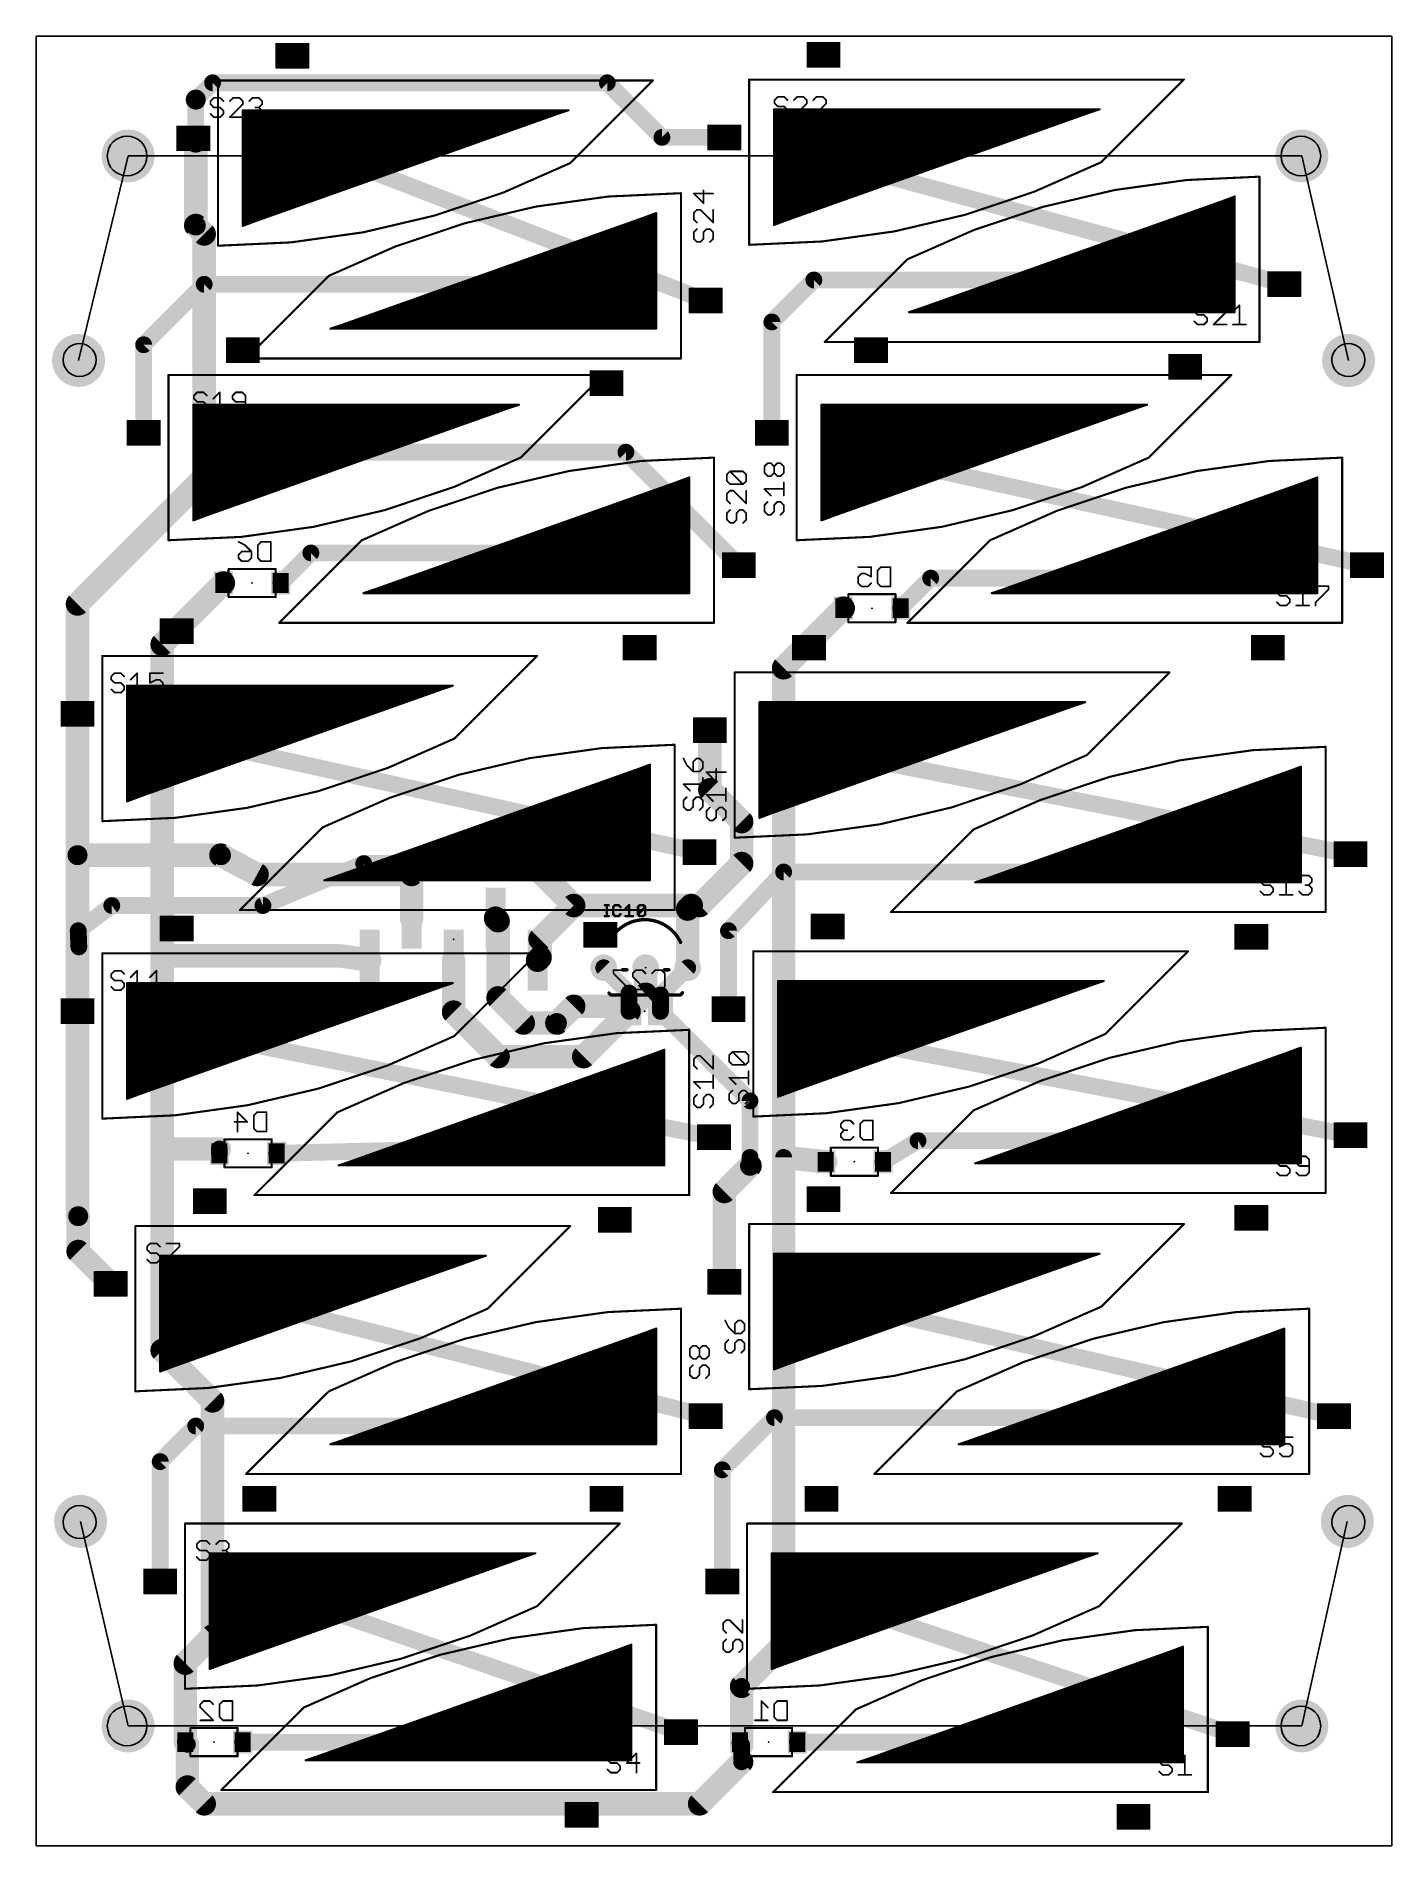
# Model space of a CAD drawing. Extents: x 0 to 82, y 0 to 110.
import ezdxf

# ---------------------------------------------------------------- set-up
doc = ezdxf.new("R2010")
doc.units = 0
for name, color, linetype in [('1', 22, 'CONTINUOUS'), ('16', 175, 'CONTINUOUS'), ('17', 82, 'CONTINUOUS'), ('18', 82, 'CONTINUOUS'), ('19', 53, 'CONTINUOUS'), ('20', 7, 'CONTINUOUS'), ('21', 253, 'CONTINUOUS'), ('22', 253, 'CONTINUOUS'), ('23', 7, 'CONTINUOUS'), ('24', 7, 'CONTINUOUS'), ('25', 253, 'CONTINUOUS'), ('26', 253, 'CONTINUOUS'), ('29', 253, 'CONTINUOUS'), ('30', 253, 'CONTINUOUS'), ('31', 253, 'CONTINUOUS'), ('32', 253, 'CONTINUOUS')]:
    doc.layers.add(name, color=color, linetype=linetype)

# ---------------------------------------------------------------- blocks, each defined once
blk = doc.blocks.new('RECT')
blk.add_solid([(-0.5, -0.5), (0.5, -0.5), (-0.5, 0.5), (0.5, 0.5)])
blk = doc.blocks.new('ROUNDP')
at = {"const_width": 0.5}
blk.add_lwpolyline([(0, -0.25, 1), (0, 0.25, 1), (0, -0.25)], format="xyb", dxfattribs=at)
blk = doc.blocks.new('ROUNDV')
at = {"const_width": 0.5}
blk.add_lwpolyline([(0, -0.25, 1), (0, 0.25, 1), (0, -0.25)], format="xyb", dxfattribs=at)

msp = doc.modelspace()

# ---------------------------------------------------------------- linework, layer by layer
at = {"layer": '1'}
for p, q in [((12.75, 104.82), (29.5172, 104.82)), ((12.75, 98.32), (12.75, 104.82)), ((29.6017, 104.3265), (12.75, 98.32)), ((29.5172, 104.82), (29.5812, 104.8118)), ((29.5812, 104.8118), (29.641, 104.7877)), ((29.6593, 104.3555), (29.6017, 104.3265)), ((29.641, 104.7877), (29.6929, 104.7494)), ((29.7078, 104.3981), (29.6593, 104.3555)), ((29.6929, 104.7494), (29.7335, 104.6991)), ((29.7439, 104.4516), (29.7078, 104.3981)), ((29.7335, 104.6991), (29.76, 104.6403)), ((29.7654, 104.5124), (29.7439, 104.4516)), ((29.76, 104.6403), (29.7709, 104.5767)), ((29.7709, 104.5767), (29.7654, 104.5124)), ((44.875, 104.875), (61.6422, 104.875)), ((44.875, 98.375), (44.875, 104.875)), ((61.7267, 104.3815), (44.875, 98.375)), ((61.6422, 104.875), (61.7062, 104.8668)), ((61.7062, 104.8668), (61.766, 104.8427)), ((61.7843, 104.4105), (61.7267, 104.3815)), ((61.766, 104.8427), (61.8179, 104.8044)), ((61.8328, 104.4531), (61.7843, 104.4105)), ((61.8179, 104.8044), (61.8585, 104.7541)), ((61.8689, 104.5066), (61.8328, 104.4531)), ((61.8585, 104.7541), (61.885, 104.6953)), ((61.8904, 104.5674), (61.8689, 104.5066)), ((61.885, 104.6953), (61.8959, 104.6317)), ((61.8959, 104.6317), (61.8904, 104.5674)), ((55.3983, 93.4935), (72.25, 99.5)), ((72.25, 99.5), (72.25, 93)), ((20.3983, 92.4935), (37.25, 98.5)), ((37.25, 98.5), (37.25, 92)), ((55.2291, 93.2433), (55.2346, 93.3076)), ((55.24, 93.1797), (55.2291, 93.2433)), ((55.2346, 93.3076), (55.2561, 93.3684)), ((55.2665, 93.1209), (55.24, 93.1797)), ((55.2561, 93.3684), (55.2922, 93.4219)), ((55.3071, 93.0706), (55.2665, 93.1209)), ((55.2922, 93.4219), (55.3407, 93.4645)), ((55.3407, 93.4645), (55.3983, 93.4935)), ((20.2291, 92.2433), (20.2346, 92.3076)), ((20.24, 92.1797), (20.2291, 92.2433)), ((20.2346, 92.3076), (20.2561, 92.3684)), ((20.2665, 92.1209), (20.24, 92.1797)), ((20.2561, 92.3684), (20.2922, 92.4219)), ((20.3071, 92.0706), (20.2665, 92.1209)), ((20.2922, 92.4219), (20.3407, 92.4645)), ((20.359, 92.0323), (20.3071, 92.0706)), ((20.3407, 92.4645), (20.3983, 92.4935)), ((20.4188, 92.0082), (20.359, 92.0323)), ((20.4828, 92), (20.4188, 92.0082)), ((37.25, 92), (20.4828, 92)), ((55.359, 93.0323), (55.3071, 93.0706)), ((55.4188, 93.0082), (55.359, 93.0323)), ((55.4828, 93), (55.4188, 93.0082)), ((72.25, 93), (55.4828, 93)), ((9.75, 87), (26.5172, 87)), ((9.75, 80.5), (9.75, 87)), ((26.6017, 86.5065), (9.75, 80.5)), ((26.5172, 87), (26.5812, 86.9918)), ((26.5812, 86.9918), (26.641, 86.9677)), ((26.6593, 86.5355), (26.6017, 86.5065)), ((26.641, 86.9677), (26.6929, 86.9294)), ((26.7078, 86.5781), (26.6593, 86.5355)), ((26.6929, 86.9294), (26.7335, 86.8791)), ((26.7439, 86.6316), (26.7078, 86.5781)), ((26.7335, 86.8791), (26.76, 86.8203)), ((26.7654, 86.6924), (26.7439, 86.6316)), ((26.76, 86.8203), (26.7709, 86.7567)), ((26.7709, 86.7567), (26.7654, 86.6924)), ((47.75, 87), (64.5172, 87)), ((47.75, 80.5), (47.75, 87)), ((64.6017, 86.5065), (47.75, 80.5)), ((64.5172, 87), (64.5812, 86.9918)), ((64.5812, 86.9918), (64.641, 86.9677)), ((64.6593, 86.5355), (64.6017, 86.5065)), ((64.641, 86.9677), (64.6929, 86.9294)), ((64.7078, 86.5781), (64.6593, 86.5355)), ((64.6929, 86.9294), (64.7335, 86.8791)), ((64.7439, 86.6316), (64.7078, 86.5781)), ((64.7335, 86.8791), (64.76, 86.8203)), ((64.7654, 86.6924), (64.7439, 86.6316)), ((64.76, 86.8203), (64.7709, 86.7567)), ((64.7709, 86.7567), (64.7654, 86.6924)), ((22.3983, 76.4935), (39.25, 82.5)), ((39.25, 82.5), (39.25, 76)), ((60.3983, 76.4935), (77.25, 82.5)), ((77.25, 82.5), (77.25, 76)), ((22.2291, 76.2433), (22.2346, 76.3076)), ((22.24, 76.1797), (22.2291, 76.2433)), ((22.2346, 76.3076), (22.2561, 76.3684)), ((22.2665, 76.1209), (22.24, 76.1797)), ((22.2561, 76.3684), (22.2922, 76.4219)), ((22.3071, 76.0706), (22.2665, 76.1209)), ((22.2922, 76.4219), (22.3407, 76.4645)), ((22.359, 76.0323), (22.3071, 76.0706)), ((22.3407, 76.4645), (22.3983, 76.4935)), ((22.4188, 76.0082), (22.359, 76.0323)), ((22.4828, 76), (22.4188, 76.0082)), ((39.25, 76), (22.4828, 76)), ((60.2291, 76.2433), (60.2346, 76.3076)), ((60.24, 76.1797), (60.2291, 76.2433)), ((60.2346, 76.3076), (60.2561, 76.3684)), ((60.2665, 76.1209), (60.24, 76.1797)), ((60.2561, 76.3684), (60.2922, 76.4219)), ((60.3071, 76.0706), (60.2665, 76.1209)), ((60.2922, 76.4219), (60.3407, 76.4645)), ((60.359, 76.0323), (60.3071, 76.0706)), ((60.3407, 76.4645), (60.3983, 76.4935)), ((60.4188, 76.0082), (60.359, 76.0323)), ((60.4828, 76), (60.4188, 76.0082)), ((77.25, 76), (60.4828, 76)), ((5.75, 70), (22.5172, 70)), ((5.75, 63.5), (5.75, 70)), ((22.6017, 69.5065), (5.75, 63.5)), ((22.5172, 70), (22.5812, 69.9918)), ((22.5812, 69.9918), (22.641, 69.9677)), ((22.6593, 69.5355), (22.6017, 69.5065)), ((22.641, 69.9677), (22.6929, 69.9294)), ((22.7078, 69.5781), (22.6593, 69.5355)), ((22.6929, 69.9294), (22.7335, 69.8791)), ((22.7439, 69.6316), (22.7078, 69.5781)), ((22.7335, 69.8791), (22.76, 69.8203)), ((22.7654, 69.6924), (22.7439, 69.6316)), ((22.76, 69.8203), (22.7709, 69.7567)), ((22.7709, 69.7567), (22.7654, 69.6924)), ((44, 69), (60.7672, 69)), ((44, 62.5), (44, 69)), ((60.7672, 69), (60.8312, 68.9918)), ((60.8312, 68.9918), (60.891, 68.9677)), ((60.8517, 68.5065), (44, 62.5)), ((60.9093, 68.5355), (60.8517, 68.5065)), ((60.891, 68.9677), (60.9429, 68.9294)), ((60.9578, 68.5781), (60.9093, 68.5355)), ((60.9429, 68.9294), (60.9835, 68.8791)), ((60.9939, 68.6316), (60.9578, 68.5781)), ((60.9835, 68.8791), (61.01, 68.8203)), ((61.0154, 68.6924), (60.9939, 68.6316)), ((61.01, 68.8203), (61.0209, 68.7567)), ((61.0209, 68.7567), (61.0154, 68.6924)), ((20.0233, 59.1185), (36.875, 65.125)), ((36.875, 65.125), (36.875, 58.625)), ((59.3983, 58.9935), (76.25, 65)), ((76.25, 65), (76.25, 58.5)), ((19.8541, 58.8683), (19.8596, 58.9326)), ((19.865, 58.8047), (19.8541, 58.8683)), ((19.8596, 58.9326), (19.8811, 58.9934)), ((19.8915, 58.7459), (19.865, 58.8047)), ((19.8811, 58.9934), (19.9172, 59.0469)), ((19.9321, 58.6956), (19.8915, 58.7459)), ((19.9172, 59.0469), (19.9657, 59.0895)), ((19.984, 58.6573), (19.9321, 58.6956)), ((19.9657, 59.0895), (20.0233, 59.1185)), ((20.0438, 58.6332), (19.984, 58.6573)), ((20.1078, 58.625), (20.0438, 58.6332)), ((36.875, 58.625), (20.1078, 58.625)), ((59.2291, 58.7433), (59.2346, 58.8076)), ((59.24, 58.6797), (59.2291, 58.7433)), ((59.2346, 58.8076), (59.2561, 58.8684)), ((59.2665, 58.6209), (59.24, 58.6797)), ((59.2561, 58.8684), (59.2922, 58.9219)), ((59.3071, 58.5706), (59.2665, 58.6209)), ((59.2922, 58.9219), (59.3407, 58.9645)), ((59.359, 58.5323), (59.3071, 58.5706)), ((59.3407, 58.9645), (59.3983, 58.9935)), ((59.4188, 58.5082), (59.359, 58.5323)), ((59.4828, 58.5), (59.4188, 58.5082)), ((76.25, 58.5), (59.4828, 58.5)), ((5.75, 52), (22.5172, 52)), ((5.75, 45.5), (5.75, 52)), ((22.6017, 51.5065), (5.75, 45.5)), ((22.5172, 52), (22.5812, 51.9918)), ((22.5812, 51.9918), (22.641, 51.9677)), ((22.6593, 51.5355), (22.6017, 51.5065)), ((22.641, 51.9677), (22.6929, 51.9294)), ((22.7078, 51.5781), (22.6593, 51.5355)), ((22.6929, 51.9294), (22.7335, 51.8791)), ((22.7439, 51.6316), (22.7078, 51.5781)), ((22.7335, 51.8791), (22.76, 51.8203)), ((22.7654, 51.6924), (22.7439, 51.6316)), ((22.76, 51.8203), (22.7709, 51.7567)), ((22.7709, 51.7567), (22.7654, 51.6924)), ((45.125, 52.125), (61.8922, 52.125)), ((45.125, 45.625), (45.125, 52.125)), ((61.9767, 51.6315), (45.125, 45.625)), ((61.8922, 52.125), (61.9562, 52.1168)), ((61.9562, 52.1168), (62.016, 52.0927)), ((62.0343, 51.6605), (61.9767, 51.6315)), ((62.016, 52.0927), (62.0679, 52.0544)), ((62.0828, 51.7031), (62.0343, 51.6605)), ((62.0679, 52.0544), (62.1085, 52.0041)), ((62.1189, 51.7566), (62.0828, 51.7031)), ((62.1085, 52.0041), (62.135, 51.9453)), ((62.1404, 51.8174), (62.1189, 51.7566)), ((62.135, 51.9453), (62.1459, 51.8817)), ((62.1459, 51.8817), (62.1404, 51.8174)), ((20.8983, 41.8685), (37.75, 47.875)), ((37.75, 47.875), (37.75, 41.375)), ((59.3983, 41.9935), (76.25, 48)), ((76.25, 48), (76.25, 41.5)), ((20.7291, 41.6183), (20.7346, 41.6826)), ((20.74, 41.5547), (20.7291, 41.6183)), ((20.7346, 41.6826), (20.7561, 41.7434)), ((20.7561, 41.7434), (20.7922, 41.7969)), ((20.7922, 41.7969), (20.8407, 41.8395)), ((20.8407, 41.8395), (20.8983, 41.8685)), ((59.2291, 41.7433), (59.2346, 41.8076)), ((59.24, 41.6797), (59.2291, 41.7433)), ((59.2346, 41.8076), (59.2561, 41.8684)), ((59.2665, 41.6209), (59.24, 41.6797)), ((59.2561, 41.8684), (59.2922, 41.9219)), ((59.3071, 41.5706), (59.2665, 41.6209)), ((59.2922, 41.9219), (59.3407, 41.9645)), ((59.3407, 41.9645), (59.3983, 41.9935)), ((20.7665, 41.4959), (20.74, 41.5547)), ((20.8071, 41.4456), (20.7665, 41.4959)), ((20.859, 41.4073), (20.8071, 41.4456)), ((20.9188, 41.3832), (20.859, 41.4073)), ((20.9828, 41.375), (20.9188, 41.3832)), ((37.75, 41.375), (20.9828, 41.375)), ((59.359, 41.5323), (59.3071, 41.5706)), ((59.4188, 41.5082), (59.359, 41.5323)), ((59.4828, 41.5), (59.4188, 41.5082)), ((76.25, 41.5), (59.4828, 41.5)), ((7.75, 35.5), (24.5172, 35.5)), ((7.75, 29), (7.75, 35.5)), ((24.5172, 35.5), (24.5812, 35.4918)), ((24.5812, 35.4918), (24.641, 35.4677)), ((24.641, 35.4677), (24.6929, 35.4294)), ((24.7078, 35.0781), (24.6593, 35.0355)), ((24.6929, 35.4294), (24.7335, 35.3791)), ((24.7439, 35.1316), (24.7078, 35.0781)), ((24.7335, 35.3791), (24.76, 35.3203)), ((24.7654, 35.1924), (24.7439, 35.1316)), ((24.76, 35.3203), (24.7709, 35.2567)), ((24.7709, 35.2567), (24.7654, 35.1924)), ((44.875, 35.625), (61.6422, 35.625)), ((44.875, 29.125), (44.875, 35.625)), ((61.7267, 35.1315), (44.875, 29.125)), ((61.6422, 35.625), (61.7062, 35.6168)), ((61.7062, 35.6168), (61.766, 35.5927)), ((61.7843, 35.1605), (61.7267, 35.1315)), ((61.766, 35.5927), (61.8179, 35.5544)), ((61.8328, 35.2031), (61.7843, 35.1605)), ((61.8179, 35.5544), (61.8585, 35.5041)), ((61.8689, 35.2566), (61.8328, 35.2031)), ((61.8585, 35.5041), (61.885, 35.4453)), ((61.8904, 35.3174), (61.8689, 35.2566)), ((61.885, 35.4453), (61.8959, 35.3817)), ((61.8959, 35.3817), (61.8904, 35.3174)), ((24.6017, 35.0065), (7.75, 29)), ((24.6593, 35.0355), (24.6017, 35.0065)), ((20.3983, 24.9935), (37.25, 31)), ((37.25, 31), (37.25, 24.5)), ((58.3983, 24.9935), (75.25, 31)), ((75.25, 31), (75.25, 24.5)), ((20.2291, 24.7433), (20.2346, 24.8076)), ((20.24, 24.6797), (20.2291, 24.7433)), ((20.2346, 24.8076), (20.2561, 24.8684)), ((20.2665, 24.6209), (20.24, 24.6797)), ((20.2561, 24.8684), (20.2922, 24.9219)), ((20.3071, 24.5706), (20.2665, 24.6209)), ((20.2922, 24.9219), (20.3407, 24.9645)), ((20.359, 24.5323), (20.3071, 24.5706)), ((20.3407, 24.9645), (20.3983, 24.9935)), ((20.4188, 24.5082), (20.359, 24.5323)), ((20.4828, 24.5), (20.4188, 24.5082)), ((37.25, 24.5), (20.4828, 24.5)), ((58.2291, 24.7433), (58.2346, 24.8076)), ((58.24, 24.6797), (58.2291, 24.7433)), ((58.2346, 24.8076), (58.2561, 24.8684)), ((58.2665, 24.6209), (58.24, 24.6797)), ((58.2561, 24.8684), (58.2922, 24.9219)), ((58.3071, 24.5706), (58.2665, 24.6209)), ((58.2922, 24.9219), (58.3407, 24.9645)), ((58.359, 24.5323), (58.3071, 24.5706)), ((58.3407, 24.9645), (58.3983, 24.9935)), ((58.4188, 24.5082), (58.359, 24.5323)), ((58.4828, 24.5), (58.4188, 24.5082)), ((75.25, 24.5), (58.4828, 24.5)), ((10.75, 17.5), (27.5172, 17.5)), ((10.75, 11), (10.75, 17.5)), ((27.6017, 17.0065), (10.75, 11)), ((27.5172, 17.5), (27.5812, 17.4918)), ((27.5812, 17.4918), (27.641, 17.4677)), ((27.6593, 17.0355), (27.6017, 17.0065)), ((27.641, 17.4677), (27.6929, 17.4294)), ((27.7078, 17.0781), (27.6593, 17.0355)), ((27.6929, 17.4294), (27.7335, 17.3791)), ((27.7439, 17.1316), (27.7078, 17.0781)), ((27.7335, 17.3791), (27.76, 17.3203)), ((27.7654, 17.1924), (27.7439, 17.1316)), ((27.76, 17.3203), (27.7709, 17.2567)), ((27.7709, 17.2567), (27.7654, 17.1924)), ((44.75, 17.5), (61.5172, 17.5)), ((44.75, 11), (44.75, 17.5)), ((61.6017, 17.0065), (44.75, 11)), ((61.5172, 17.5), (61.5812, 17.4918)), ((61.5812, 17.4918), (61.641, 17.4677)), ((61.6593, 17.0355), (61.6017, 17.0065)), ((61.641, 17.4677), (61.6929, 17.4294)), ((61.7078, 17.0781), (61.6593, 17.0355)), ((61.6929, 17.4294), (61.7335, 17.3791)), ((61.7439, 17.1316), (61.7078, 17.0781)), ((61.7335, 17.3791), (61.76, 17.3203)), ((61.7654, 17.1924), (61.7439, 17.1316)), ((61.76, 17.3203), (61.7709, 17.2567)), ((61.7709, 17.2567), (61.7654, 17.1924)), ((18.8983, 5.8685), (35.75, 11.875)), ((35.75, 11.875), (35.75, 5.375)), ((52.2733, 5.7435), (69.125, 11.75)), ((69.125, 11.75), (69.125, 5.25)), ((18.7291, 5.6183), (18.7346, 5.6826)), ((18.74, 5.5547), (18.7291, 5.6183)), ((18.7346, 5.6826), (18.7561, 5.7434)), ((18.7665, 5.4959), (18.74, 5.5547)), ((18.7561, 5.7434), (18.7922, 5.7969)), ((18.8071, 5.4456), (18.7665, 5.4959)), ((18.7922, 5.7969), (18.8407, 5.8395)), ((18.8407, 5.8395), (18.8983, 5.8685)), ((52.1041, 5.4933), (52.1096, 5.5576)), ((52.115, 5.4297), (52.1041, 5.4933)), ((52.1096, 5.5576), (52.1311, 5.6184)), ((52.1311, 5.6184), (52.1672, 5.6719)), ((52.1672, 5.6719), (52.2157, 5.7145)), ((52.2157, 5.7145), (52.2733, 5.7435)), ((18.859, 5.4073), (18.8071, 5.4456)), ((18.9188, 5.3832), (18.859, 5.4073)), ((18.9828, 5.375), (18.9188, 5.3832)), ((35.75, 5.375), (18.9828, 5.375)), ((52.1415, 5.3709), (52.115, 5.4297)), ((52.1821, 5.3206), (52.1415, 5.3709)), ((52.234, 5.2823), (52.1821, 5.3206)), ((52.2938, 5.2582), (52.234, 5.2823)), ((52.3578, 5.25), (52.2938, 5.2582)), ((69.125, 5.25), (52.3578, 5.25))]:
    msp.add_line(p, q, dxfattribs=at)
for points, const_width in [([(9.652, 105.664), (9.652, 103.472)], 1.016), ([(10.5, 104.07), (8.5, 104.07)], 0.05), ([(8.5, 104.07), (8.5, 102.57)], 0.05), ([(10.5, 104.07), (8.5, 104.07)], 0.05), ([(10.5, 104.02), (8.5, 104.02)], 0.05), ([(9.652, 103.168), (9.5, 103.32)], 1.4224), ([(10.5, 102.57), (10.5, 104.07)], 0.05), ([(42.625, 104.125), (40.625, 104.125)], 0.05), ([(40.625, 104.125), (40.625, 102.625)], 0.05), ([(42.625, 104.125), (40.625, 104.125)], 0.05), ([(42.625, 104.075), (40.625, 104.075)], 0.05), ([(42.625, 104.025), (40.625, 104.025)], 0.05), ([(42.625, 102.625), (42.625, 104.125)], 0.05), ([(10.5, 103.97), (8.5, 103.97)], 0.05), ([(10.5, 103.92), (8.5, 103.92)], 0.05), ([(10.5, 103.87), (8.5, 103.87)], 0.05), ([(10.5, 103.82), (8.5, 103.82)], 0.05), ([(10.5, 103.77), (8.5, 103.77)], 0.05), ([(10.5, 103.72), (8.5, 103.72)], 0.05), ([(10.5, 103.67), (8.5, 103.67)], 0.05), ([(10.5, 103.62), (8.5, 103.62)], 0.05), ([(10.5, 103.57), (8.5, 103.57)], 0.05), ([(10.5, 103.52), (8.5, 103.52)], 0.05), ([(10.5, 103.47), (8.5, 103.47)], 0.05), ([(10.5, 103.42), (8.5, 103.42)], 0.05), ([(10.5, 103.37), (8.5, 103.37)], 0.05), ([(10.5, 103.32), (8.5, 103.32)], 0.05), ([(10.5, 103.27), (8.5, 103.27)], 0.05), ([(10.5, 103.22), (8.5, 103.22)], 0.05), ([(10.5, 103.17), (8.5, 103.17)], 0.05), ([(10.5, 103.12), (8.5, 103.12)], 0.05), ([(10.5, 103.07), (8.5, 103.07)], 0.05), ([(10.5, 103.02), (8.5, 103.02)], 0.05), ([(10.5, 102.97), (8.5, 102.97)], 0.05), ([(10.5, 102.92), (8.5, 102.92)], 0.05), ([(9.652, 98.044), (9.652, 103.168)], 1.4224), ([(9.652, 103.472), (9.5, 103.32)], 1.016), ([(42.625, 103.975), (40.625, 103.975)], 0.05), ([(42.625, 103.925), (40.625, 103.925)], 0.05), ([(42.625, 103.875), (40.625, 103.875)], 0.05), ([(42.625, 103.825), (40.625, 103.825)], 0.05), ([(42.625, 103.775), (40.625, 103.775)], 0.05), ([(42.625, 103.725), (40.625, 103.725)], 0.05), ([(42.625, 103.675), (40.625, 103.675)], 0.05), ([(42.625, 103.625), (40.625, 103.625)], 0.05), ([(42.625, 103.575), (40.625, 103.575)], 0.05), ([(42.625, 103.525), (40.625, 103.525)], 0.05), ([(42.625, 103.475), (40.625, 103.475)], 0.05), ([(42.625, 103.425), (40.625, 103.425)], 0.05), ([(42.625, 103.375), (40.625, 103.375)], 0.05), ([(42.625, 103.325), (40.625, 103.325)], 0.05), ([(42.625, 103.275), (40.625, 103.275)], 0.05), ([(42.625, 103.225), (40.625, 103.225)], 0.05), ([(42.625, 103.175), (40.625, 103.175)], 0.05), ([(42.625, 103.125), (40.625, 103.125)], 0.05), ([(42.625, 103.075), (40.625, 103.075)], 0.05), ([(42.625, 103.025), (40.625, 103.025)], 0.05), ([(42.625, 102.975), (40.625, 102.975)], 0.05), ([(42.625, 102.925), (40.625, 102.925)], 0.05), ([(10.5, 102.87), (8.5, 102.87)], 0.05), ([(10.5, 102.82), (8.5, 102.82)], 0.05), ([(10.5, 102.77), (8.5, 102.77)], 0.05), ([(10.5, 102.72), (8.5, 102.72)], 0.05), ([(10.5, 102.67), (8.5, 102.67)], 0.05), ([(10.5, 102.62), (8.5, 102.62)], 0.05), ([(8.5, 102.57), (10.5, 102.57)], 0.05), ([(18.288, 102.108), (13.6, 101.72)], 1.016), ([(42.625, 102.875), (40.625, 102.875)], 0.05), ([(42.625, 102.825), (40.625, 102.825)], 0.05), ([(42.625, 102.775), (40.625, 102.775)], 0.05), ([(42.625, 102.725), (40.625, 102.725)], 0.05), ([(42.625, 102.675), (40.625, 102.675)], 0.05), ([(40.625, 102.625), (42.625, 102.625)], 0.05), ([(45.725, 101.775), (48.875, 101.75)], 1.016), ([(70.875, 94.75), (71.4, 96.1)], 1.016), ([(35.788, 94.488), (36.4, 95.1)], 1.016), ([(76.5, 95.25), (74.5, 95.25)], 0.05), ([(74.5, 95.25), (74.5, 93.75)], 0.05), ([(76.5, 93.75), (76.5, 95.25)], 0.05), ([(6.5, 90.828), (10.16, 94.488)], 1.016), ([(10.16, 94.488), (30.48, 94.488)], 1.016), ([(30.48, 94.488), (35.788, 94.488)], 1.016), ([(41.5, 94.25), (39.5, 94.25)], 0.05), ([(39.5, 94.25), (39.5, 92.75)], 0.05), ([(39.5, 94.2), (41.5, 94.2)], 0.05), ([(39.5, 94.15), (41.5, 94.15)], 0.05), ([(41.5, 92.75), (41.5, 94.25)], 0.05), ([(44.5, 92.21), (47.04, 94.75)], 1.016), ([(47.04, 94.75), (70.875, 94.75)], 1.016), ([(74.5, 95.2), (76.5, 95.2)], 0.05), ([(74.5, 95.15), (76.5, 95.15)], 0.05), ([(74.5, 95.1), (76.5, 95.1)], 0.05), ([(74.5, 95.05), (76.5, 95.05)], 0.05), ([(74.5, 95), (76.5, 95)], 0.05), ([(74.5, 94.95), (76.5, 94.95)], 0.05), ([(74.5, 94.9), (76.5, 94.9)], 0.05), ([(74.5, 94.85), (76.5, 94.85)], 0.05), ([(74.5, 94.8), (76.5, 94.8)], 0.05), ([(74.5, 94.75), (76.5, 94.75)], 0.05), ([(74.5, 94.7), (76.5, 94.7)], 0.05), ([(74.5, 94.65), (76.5, 94.65)], 0.05), ([(74.5, 94.6), (76.5, 94.6)], 0.05), ([(74.5, 94.55), (76.5, 94.55)], 0.05), ([(74.5, 94.5), (76.5, 94.5)], 0.05), ([(74.5, 94.45), (76.5, 94.45)], 0.05), ([(74.5, 94.4), (76.5, 94.4)], 0.05), ([(74.5, 94.35), (76.5, 94.35)], 0.05), ([(74.5, 94.3), (76.5, 94.3)], 0.05), ([(74.5, 94.25), (76.5, 94.25)], 0.05), ([(74.5, 94.2), (76.5, 94.2)], 0.05), ([(74.5, 94.15), (76.5, 94.15)], 0.05), ([(39.5, 94.1), (41.5, 94.1)], 0.05), ([(39.5, 94.05), (41.5, 94.05)], 0.05), ([(39.5, 94), (41.5, 94)], 0.05), ([(39.5, 93.95), (41.5, 93.95)], 0.05), ([(39.5, 93.9), (41.5, 93.9)], 0.05), ([(39.5, 93.85), (41.5, 93.85)], 0.05), ([(39.5, 93.8), (41.5, 93.8)], 0.05), ([(39.5, 93.75), (41.5, 93.75)], 0.05), ([(39.5, 93.7), (41.5, 93.7)], 0.05), ([(39.5, 93.65), (41.5, 93.65)], 0.05), ([(39.5, 93.6), (41.5, 93.6)], 0.05), ([(39.5, 93.55), (41.5, 93.55)], 0.05), ([(39.5, 93.5), (41.5, 93.5)], 0.05), ([(39.5, 93.45), (41.5, 93.45)], 0.05), ([(39.5, 93.4), (41.5, 93.4)], 0.05), ([(39.5, 93.35), (41.5, 93.35)], 0.05), ([(39.5, 93.3), (41.5, 93.3)], 0.05), ([(39.5, 93.25), (41.5, 93.25)], 0.05), ([(39.5, 93.2), (41.5, 93.2)], 0.05), ([(39.5, 93.15), (41.5, 93.15)], 0.05), ([(39.5, 93.1), (41.5, 93.1)], 0.05), ([(39.5, 93.05), (41.5, 93.05)], 0.05), ([(74.5, 94.1), (76.5, 94.1)], 0.05), ([(74.5, 94.05), (76.5, 94.05)], 0.05), ([(74.5, 94), (76.5, 94)], 0.05), ([(74.5, 93.95), (76.5, 93.95)], 0.05), ([(74.5, 93.9), (76.5, 93.9)], 0.05), ([(74.5, 93.85), (76.5, 93.85)], 0.05), ([(74.5, 93.8), (76.5, 93.8)], 0.05), ([(74.5, 93.75), (76.5, 93.75)], 0.05), ([(74.5, 93.75), (76.5, 93.75)], 0.05), ([(39.5, 93), (41.5, 93)], 0.05), ([(39.5, 92.95), (41.5, 92.95)], 0.05), ([(39.5, 92.9), (41.5, 92.9)], 0.05), ([(39.5, 92.85), (41.5, 92.85)], 0.05), ([(39.5, 92.8), (41.5, 92.8)], 0.05), ([(39.5, 92.75), (41.5, 92.75)], 0.05), ([(39.5, 92.75), (41.5, 92.75)], 0.05), ([(44.5, 85.5), (44.5, 92.21)], 1.016), ([(6.5, 85.5), (6.5, 90.828)], 1.016), ([(7.5, 86.25), (5.5, 86.25)], 0.05), ([(5.5, 86.25), (5.5, 84.75)], 0.05), ([(7.5, 86.25), (5.5, 86.25)], 0.05), ([(7.5, 86.2), (5.5, 86.2)], 0.05), ([(7.5, 86.15), (5.5, 86.15)], 0.05), ([(7.5, 86.1), (5.5, 86.1)], 0.05), ([(7.5, 86.05), (5.5, 86.05)], 0.05), ([(7.5, 86), (5.5, 86)], 0.05), ([(7.5, 85.95), (5.5, 85.95)], 0.05), ([(7.5, 85.9), (5.5, 85.9)], 0.05), ([(7.5, 85.85), (5.5, 85.85)], 0.05), ([(7.5, 85.8), (5.5, 85.8)], 0.05), ([(7.5, 85.75), (5.5, 85.75)], 0.05), ([(7.5, 85.7), (5.5, 85.7)], 0.05), ([(7.5, 85.65), (5.5, 85.65)], 0.05), ([(7.5, 85.6), (5.5, 85.6)], 0.05), ([(7.5, 85.55), (5.5, 85.55)], 0.05), ([(7.5, 85.5), (5.5, 85.5)], 0.05), ([(7.5, 85.45), (5.5, 85.45)], 0.05), ([(7.5, 85.4), (5.5, 85.4)], 0.05), ([(7.5, 84.75), (7.5, 86.25)], 0.05), ([(45.5, 86.25), (43.5, 86.25)], 0.05), ([(43.5, 86.25), (43.5, 84.75)], 0.05), ([(45.5, 86.25), (43.5, 86.25)], 0.05), ([(45.5, 86.2), (43.5, 86.2)], 0.05), ([(45.5, 86.15), (43.5, 86.15)], 0.05), ([(45.5, 86.1), (43.5, 86.1)], 0.05), ([(45.5, 86.05), (43.5, 86.05)], 0.05), ([(45.5, 86), (43.5, 86)], 0.05), ([(45.5, 85.95), (43.5, 85.95)], 0.05), ([(45.5, 85.9), (43.5, 85.9)], 0.05), ([(45.5, 85.85), (43.5, 85.85)], 0.05), ([(45.5, 85.8), (43.5, 85.8)], 0.05), ([(45.5, 85.75), (43.5, 85.75)], 0.05), ([(45.5, 85.7), (43.5, 85.7)], 0.05), ([(45.5, 85.65), (43.5, 85.65)], 0.05), ([(45.5, 85.6), (43.5, 85.6)], 0.05), ([(45.5, 85.55), (43.5, 85.55)], 0.05), ([(45.5, 85.5), (43.5, 85.5)], 0.05), ([(45.5, 85.45), (43.5, 85.45)], 0.05), ([(45.5, 85.4), (43.5, 85.4)], 0.05), ([(45.5, 84.75), (45.5, 86.25)], 0.05), ([(7.5, 85.35), (5.5, 85.35)], 0.05), ([(7.5, 85.3), (5.5, 85.3)], 0.05), ([(7.5, 85.25), (5.5, 85.25)], 0.05), ([(7.5, 85.2), (5.5, 85.2)], 0.05), ([(7.5, 85.15), (5.5, 85.15)], 0.05), ([(7.5, 85.1), (5.5, 85.1)], 0.05), ([(7.5, 85.05), (5.5, 85.05)], 0.05), ([(7.5, 85), (5.5, 85)], 0.05), ([(7.5, 84.95), (5.5, 84.95)], 0.05), ([(7.5, 84.9), (5.5, 84.9)], 0.05), ([(7.5, 84.85), (5.5, 84.85)], 0.05), ([(7.5, 84.8), (5.5, 84.8)], 0.05), ([(5.5, 84.75), (7.5, 84.75)], 0.05), ([(15.828, 83.9), (10.6, 83.9)], 1.016), ([(16.256, 84.328), (15.828, 83.9)], 1.016), ([(45.5, 85.35), (43.5, 85.35)], 0.05), ([(45.5, 85.3), (43.5, 85.3)], 0.05), ([(45.5, 85.25), (43.5, 85.25)], 0.05), ([(45.5, 85.2), (43.5, 85.2)], 0.05), ([(45.5, 85.15), (43.5, 85.15)], 0.05), ([(45.5, 85.1), (43.5, 85.1)], 0.05), ([(45.5, 85.05), (43.5, 85.05)], 0.05), ([(45.5, 85), (43.5, 85)], 0.05), ([(45.5, 84.95), (43.5, 84.95)], 0.05), ([(45.5, 84.9), (43.5, 84.9)], 0.05), ([(45.5, 84.85), (43.5, 84.85)], 0.05), ([(45.5, 84.8), (43.5, 84.8)], 0.05), ([(43.5, 84.75), (45.5, 84.75)], 0.05), ([(48.6, 83.9), (51.816, 83.82)], 1.016), ([(32.004, 78.232), (32.872, 79.1)], 1.016), ([(32.872, 79.1), (38.4, 79.1)], 1.016), ([(43.5, 78.25), (41.5, 78.25)], 0.05), ([(41.5, 78.25), (41.5, 76.75)], 0.05), ([(41.5, 78.2), (43.5, 78.2)], 0.05), ([(41.5, 78.15), (43.5, 78.15)], 0.05), ([(41.5, 78.1), (43.5, 78.1)], 0.05), ([(41.5, 78.05), (43.5, 78.05)], 0.05), ([(41.5, 78), (43.5, 78)], 0.05), ([(41.5, 77.95), (43.5, 77.95)], 0.05), ([(41.5, 77.9), (43.5, 77.9)], 0.05), ([(41.5, 77.85), (43.5, 77.85)], 0.05), ([(41.5, 77.8), (43.5, 77.8)], 0.05), ([(41.5, 77.75), (43.5, 77.75)], 0.05), ([(43.5, 76.75), (43.5, 78.25)], 0.05), ([(81.5, 78.25), (79.5, 78.25)], 0.05), ([(79.5, 78.25), (79.5, 76.75)], 0.05), ([(79.5, 78.2), (81.5, 78.2)], 0.05), ([(79.5, 78.15), (81.5, 78.15)], 0.05), ([(79.5, 78.1), (81.5, 78.1)], 0.05), ([(79.5, 78.05), (81.5, 78.05)], 0.05), ([(79.5, 78), (81.5, 78)], 0.05), ([(79.5, 77.95), (81.5, 77.95)], 0.05), ([(79.5, 77.9), (81.5, 77.9)], 0.05), ([(79.5, 77.85), (81.5, 77.85)], 0.05), ([(79.5, 77.8), (81.5, 77.8)], 0.05), ([(79.5, 77.75), (81.5, 77.75)], 0.05), ([(81.5, 76.75), (81.5, 78.25)], 0.05), ([(41.5, 77.7), (43.5, 77.7)], 0.05), ([(41.5, 77.65), (43.5, 77.65)], 0.05), ([(41.5, 77.6), (43.5, 77.6)], 0.05), ([(41.5, 77.55), (43.5, 77.55)], 0.05), ([(41.5, 77.5), (43.5, 77.5)], 0.05), ([(41.5, 77.45), (43.5, 77.45)], 0.05), ([(41.5, 77.4), (43.5, 77.4)], 0.05), ([(41.5, 77.35), (43.5, 77.35)], 0.05), ([(41.5, 77.3), (43.5, 77.3)], 0.05), ([(41.5, 77.25), (43.5, 77.25)], 0.05), ([(41.5, 77.2), (43.5, 77.2)], 0.05), ([(41.5, 77.15), (43.5, 77.15)], 0.05), ([(41.5, 77.1), (43.5, 77.1)], 0.05), ([(41.5, 77.05), (43.5, 77.05)], 0.05), ([(41.5, 77), (43.5, 77)], 0.05), ([(41.5, 76.95), (43.5, 76.95)], 0.05), ([(41.5, 76.9), (43.5, 76.9)], 0.05), ([(41.5, 76.85), (43.5, 76.85)], 0.05), ([(41.5, 76.8), (43.5, 76.8)], 0.05), ([(41.5, 76.75), (43.5, 76.75)], 0.05), ([(41.5, 76.75), (43.5, 76.75)], 0.05), ([(63.5, 76.708), (74.008, 76.708)], 1.016), ([(79.5, 77.7), (81.5, 77.7)], 0.05), ([(79.5, 77.65), (81.5, 77.65)], 0.05), ([(79.5, 77.6), (81.5, 77.6)], 0.05), ([(79.5, 77.55), (81.5, 77.55)], 0.05), ([(79.5, 77.5), (81.5, 77.5)], 0.05), ([(79.5, 77.45), (81.5, 77.45)], 0.05), ([(79.5, 77.4), (81.5, 77.4)], 0.05), ([(79.5, 77.35), (81.5, 77.35)], 0.05), ([(79.5, 77.3), (81.5, 77.3)], 0.05), ([(79.5, 77.25), (81.5, 77.25)], 0.05), ([(79.5, 77.2), (81.5, 77.2)], 0.05), ([(79.5, 77.15), (81.5, 77.15)], 0.05), ([(79.5, 77.1), (81.5, 77.1)], 0.05), ([(79.5, 77.05), (81.5, 77.05)], 0.05), ([(79.5, 77), (81.5, 77)], 0.05), ([(79.5, 76.95), (81.5, 76.95)], 0.05), ([(79.5, 76.9), (81.5, 76.9)], 0.05), ([(79.5, 76.85), (81.5, 76.85)], 0.05), ([(79.5, 76.8), (81.5, 76.8)], 0.05), ([(79.5, 76.75), (81.5, 76.75)], 0.05), ([(79.5, 76.75), (81.5, 76.75)], 0.05), ([(3.5, 69.25), (1.5, 69.25)], 0.05), ([(1.5, 69.25), (1.5, 67.75)], 0.05), ([(3.5, 69.25), (1.5, 69.25)], 0.05), ([(3.5, 69.2), (1.5, 69.2)], 0.05), ([(3.5, 69.15), (1.5, 69.15)], 0.05), ([(3.5, 69.1), (1.5, 69.1)], 0.05), ([(3.5, 69.05), (1.5, 69.05)], 0.05), ([(3.5, 69), (1.5, 69)], 0.05), ([(3.5, 67.75), (3.5, 69.25)], 0.05), ([(3.5, 68.95), (1.5, 68.95)], 0.05), ([(3.5, 68.9), (1.5, 68.9)], 0.05), ([(3.5, 68.85), (1.5, 68.85)], 0.05), ([(3.5, 68.8), (1.5, 68.8)], 0.05), ([(3.5, 68.75), (1.5, 68.75)], 0.05), ([(3.5, 68.7), (1.5, 68.7)], 0.05), ([(3.5, 68.65), (1.5, 68.65)], 0.05), ([(3.5, 68.6), (1.5, 68.6)], 0.05), ([(3.5, 68.55), (1.5, 68.55)], 0.05), ([(3.5, 68.5), (1.5, 68.5)], 0.05), ([(3.5, 68.45), (1.5, 68.45)], 0.05), ([(3.5, 68.4), (1.5, 68.4)], 0.05), ([(3.5, 68.35), (1.5, 68.35)], 0.05), ([(3.5, 68.3), (1.5, 68.3)], 0.05), ([(3.5, 68.25), (1.5, 68.25)], 0.05), ([(3.5, 68.2), (1.5, 68.2)], 0.05), ([(3.5, 68.15), (1.5, 68.15)], 0.05), ([(3.5, 68.1), (1.5, 68.1)], 0.05), ([(3.5, 68.05), (1.5, 68.05)], 0.05), ([(3.5, 68), (1.5, 68)], 0.05), ([(3.5, 67.95), (1.5, 67.95)], 0.05), ([(3.5, 67.9), (1.5, 67.9)], 0.05), ([(41.75, 68.25), (39.75, 68.25)], 0.05), ([(39.75, 68.25), (39.75, 66.75)], 0.05), ([(41.75, 68.25), (39.75, 68.25)], 0.05), ([(41.75, 68.2), (39.75, 68.2)], 0.05), ([(41.75, 68.15), (39.75, 68.15)], 0.05), ([(41.75, 68.1), (39.75, 68.1)], 0.05), ([(41.75, 68.05), (39.75, 68.05)], 0.05), ([(41.75, 68), (39.75, 68)], 0.05), ([(41.75, 67.95), (39.75, 67.95)], 0.05), ([(41.75, 67.9), (39.75, 67.9)], 0.05), ([(41.75, 66.75), (41.75, 68.25)], 0.05), ([(3.5, 67.85), (1.5, 67.85)], 0.05), ([(3.5, 67.8), (1.5, 67.8)], 0.05), ([(1.5, 67.75), (3.5, 67.75)], 0.05), ([(11.176, 66.548), (6.6, 66.9)], 1.016), ([(41.75, 67.85), (39.75, 67.85)], 0.05), ([(41.75, 67.8), (39.75, 67.8)], 0.05), ([(41.75, 67.75), (39.75, 67.75)], 0.05), ([(41.75, 67.7), (39.75, 67.7)], 0.05), ([(41.75, 67.65), (39.75, 67.65)], 0.05), ([(41.75, 67.6), (39.75, 67.6)], 0.05), ([(41.75, 67.55), (39.75, 67.55)], 0.05), ([(41.75, 67.5), (39.75, 67.5)], 0.05), ([(41.75, 67.45), (39.75, 67.45)], 0.05), ([(41.75, 67.4), (39.75, 67.4)], 0.05), ([(41.75, 67.35), (39.75, 67.35)], 0.05), ([(41.75, 67.3), (39.75, 67.3)], 0.05), ([(41.75, 67.25), (39.75, 67.25)], 0.05), ([(41.75, 67.2), (39.75, 67.2)], 0.05), ([(41.75, 67.15), (39.75, 67.15)], 0.05), ([(41.75, 67.1), (39.75, 67.1)], 0.05), ([(41.75, 67.05), (39.75, 67.05)], 0.05), ([(41.75, 67), (39.75, 67)], 0.05), ([(41.75, 66.95), (39.75, 66.95)], 0.05), ([(41.75, 66.9), (39.75, 66.9)], 0.05), ([(41.75, 66.85), (39.75, 66.85)], 0.05), ([(41.75, 66.8), (39.75, 66.8)], 0.05), ([(39.75, 66.75), (41.75, 66.75)], 0.05), ([(44.85, 65.9), (48.628, 65.9)], 1.016), ([(48.628, 65.9), (48.768, 66.04)], 1.016), ([(34.244, 59.944), (36.025, 61.725)], 1.016), ([(61.976, 58.928), (75.4, 61.6)], 1.016), ([(11.176, 59.944), (2.5, 59.944)], 1.4224), ([(23.368, 59.436), (23.876, 59.944)], 1.016), ([(23.876, 59.944), (34.244, 59.944)], 1.016), ([(41.125, 60.875), (39.125, 60.875)], 0.05), ([(39.125, 60.875), (39.125, 59.375)], 0.05), ([(39.125, 60.825), (41.125, 60.825)], 0.05), ([(39.125, 60.775), (41.125, 60.775)], 0.05), ([(39.125, 60.725), (41.125, 60.725)], 0.05), ([(39.125, 60.675), (41.125, 60.675)], 0.05), ([(39.125, 60.625), (41.125, 60.625)], 0.05), ([(39.125, 60.575), (41.125, 60.575)], 0.05), ([(39.125, 60.525), (41.125, 60.525)], 0.05), ([(39.125, 60.475), (41.125, 60.475)], 0.05), ([(39.125, 60.425), (41.125, 60.425)], 0.05), ([(39.125, 60.375), (41.125, 60.375)], 0.05), ([(39.125, 60.325), (41.125, 60.325)], 0.05), ([(39.125, 60.275), (41.125, 60.275)], 0.05), ([(39.125, 60.225), (41.125, 60.225)], 0.05), ([(41.125, 59.375), (41.125, 60.875)], 0.05), ([(80.5, 60.75), (78.5, 60.75)], 0.05), ([(78.5, 60.75), (78.5, 59.25)], 0.05), ([(78.5, 60.7), (80.5, 60.7)], 0.05), ([(78.5, 60.65), (80.5, 60.65)], 0.05), ([(78.5, 60.6), (80.5, 60.6)], 0.05), ([(78.5, 60.55), (80.5, 60.55)], 0.05), ([(78.5, 60.5), (80.5, 60.5)], 0.05), ([(78.5, 60.45), (80.5, 60.45)], 0.05), ([(78.5, 60.4), (80.5, 60.4)], 0.05), ([(78.5, 60.35), (80.5, 60.35)], 0.05), ([(78.5, 60.3), (80.5, 60.3)], 0.05), ([(78.5, 60.25), (80.5, 60.25)], 0.05), ([(78.5, 60.2), (80.5, 60.2)], 0.05), ([(80.5, 59.25), (80.5, 60.75)], 0.05), ([(13.716, 56.896), (19.812, 59.436)], 1.016), ([(19.812, 59.436), (23.368, 59.436)], 1.016), ([(39.125, 60.175), (41.125, 60.175)], 0.05), ([(39.125, 60.125), (41.125, 60.125)], 0.05), ([(39.125, 60.075), (41.125, 60.075)], 0.05), ([(39.125, 60.025), (41.125, 60.025)], 0.05), ([(39.125, 59.975), (41.125, 59.975)], 0.05), ([(39.125, 59.925), (41.125, 59.925)], 0.05), ([(39.125, 59.875), (41.125, 59.875)], 0.05), ([(39.125, 59.825), (41.125, 59.825)], 0.05), ([(39.125, 59.775), (41.125, 59.775)], 0.05), ([(39.125, 59.725), (41.125, 59.725)], 0.05), ([(39.125, 59.675), (41.125, 59.675)], 0.05), ([(39.125, 59.625), (41.125, 59.625)], 0.05), ([(39.125, 59.575), (41.125, 59.575)], 0.05), ([(39.125, 59.525), (41.125, 59.525)], 0.05), ([(39.125, 59.475), (41.125, 59.475)], 0.05), ([(39.125, 59.425), (41.125, 59.425)], 0.05), ([(39.125, 59.375), (41.125, 59.375)], 0.05), ([(39.125, 59.375), (41.125, 59.375)], 0.05), ([(41.875, 55.375), (45.212, 58.928)], 1.016), ([(45.212, 58.928), (61.976, 58.928)], 1.016), ([(78.5, 60.15), (80.5, 60.15)], 0.05), ([(78.5, 60.1), (80.5, 60.1)], 0.05), ([(78.5, 60.05), (80.5, 60.05)], 0.05), ([(78.5, 60), (80.5, 60)], 0.05), ([(78.5, 59.95), (80.5, 59.95)], 0.05), ([(78.5, 59.9), (80.5, 59.9)], 0.05), ([(78.5, 59.85), (80.5, 59.85)], 0.05), ([(78.5, 59.8), (80.5, 59.8)], 0.05), ([(78.5, 59.75), (80.5, 59.75)], 0.05), ([(78.5, 59.7), (80.5, 59.7)], 0.05), ([(78.5, 59.65), (80.5, 59.65)], 0.05), ([(78.5, 59.6), (80.5, 59.6)], 0.05), ([(78.5, 59.55), (80.5, 59.55)], 0.05), ([(78.5, 59.5), (80.5, 59.5)], 0.05), ([(78.5, 59.45), (80.5, 59.45)], 0.05), ([(78.5, 59.4), (80.5, 59.4)], 0.05), ([(78.5, 59.35), (80.5, 59.35)], 0.05), ([(78.5, 59.3), (80.5, 59.3)], 0.05), ([(78.5, 59.25), (80.5, 59.25)], 0.05), ([(78.5, 59.25), (80.5, 59.25)], 0.05), ([(2.54, 55.372), (4.572, 56.896)], 1.016), ([(4.572, 56.896), (13.716, 56.896)], 1.016), ([(2.58, 54.396), (2.54, 55.372)], 1.016), ([(41.875, 50.625), (41.875, 55.375)], 1.016), ([(2.5, 50.5), (2.58, 54.396)], 1.016), ([(36.868, 53.132), (36.868, 51.524)], 1.4224), ([(32.512, 50.8), (31.496, 49.784)], 1.4224), ([(33.528, 50.8), (32.512, 50.8)], 1.4224), ([(36.068, 50.8), (33.528, 50.8)], 1.4224), ([(36.868, 51.524), (36.068, 50.8)], 1.4224), ([(3.5, 51.25), (1.5, 51.25)], 0.05), ([(1.5, 51.25), (1.5, 49.75)], 0.05), ([(3.5, 51.25), (1.5, 51.25)], 0.05), ([(3.5, 51.2), (1.5, 51.2)], 0.05), ([(3.5, 51.15), (1.5, 51.15)], 0.05), ([(3.5, 51.1), (1.5, 51.1)], 0.05), ([(3.5, 51.05), (1.5, 51.05)], 0.05), ([(3.5, 51), (1.5, 51)], 0.05), ([(3.5, 50.95), (1.5, 50.95)], 0.05), ([(3.5, 50.9), (1.5, 50.9)], 0.05), ([(3.5, 50.85), (1.5, 50.85)], 0.05), ([(3.5, 50.8), (1.5, 50.8)], 0.05), ([(3.5, 50.75), (1.5, 50.75)], 0.05), ([(3.5, 50.7), (1.5, 50.7)], 0.05), ([(3.5, 50.65), (1.5, 50.65)], 0.05), ([(3.5, 50.6), (1.5, 50.6)], 0.05), ([(3.5, 50.55), (1.5, 50.55)], 0.05), ([(3.5, 50.5), (1.5, 50.5)], 0.05), ([(3.5, 50.45), (1.5, 50.45)], 0.05), ([(3.5, 50.4), (1.5, 50.4)], 0.05), ([(3.5, 50.35), (1.5, 50.35)], 0.05), ([(3.5, 49.75), (3.5, 51.25)], 0.05), ([(42.875, 51.375), (40.875, 51.375)], 0.05), ([(40.875, 51.375), (40.875, 49.875)], 0.05), ([(42.875, 51.375), (40.875, 51.375)], 0.05), ([(42.875, 51.325), (40.875, 51.325)], 0.05), ([(42.875, 51.275), (40.875, 51.275)], 0.05), ([(42.875, 51.225), (40.875, 51.225)], 0.05), ([(42.875, 51.175), (40.875, 51.175)], 0.05), ([(42.875, 51.125), (40.875, 51.125)], 0.05), ([(42.875, 51.075), (40.875, 51.075)], 0.05), ([(42.875, 51.025), (40.875, 51.025)], 0.05), ([(42.875, 50.975), (40.875, 50.975)], 0.05), ([(42.875, 50.925), (40.875, 50.925)], 0.05), ([(42.875, 50.875), (40.875, 50.875)], 0.05), ([(42.875, 50.825), (40.875, 50.825)], 0.05), ([(42.875, 50.775), (40.875, 50.775)], 0.05), ([(42.875, 50.725), (40.875, 50.725)], 0.05), ([(42.875, 50.675), (40.875, 50.675)], 0.05), ([(42.875, 50.625), (40.875, 50.625)], 0.05), ([(42.875, 50.575), (40.875, 50.575)], 0.05), ([(42.875, 50.525), (40.875, 50.525)], 0.05), ([(42.875, 50.475), (40.875, 50.475)], 0.05), ([(42.875, 50.425), (40.875, 50.425)], 0.05), ([(42.875, 50.375), (40.875, 50.375)], 0.05), ([(42.875, 49.875), (42.875, 51.375)], 0.05), ([(3.5, 50.3), (1.5, 50.3)], 0.05), ([(3.5, 50.25), (1.5, 50.25)], 0.05), ([(3.5, 50.2), (1.5, 50.2)], 0.05), ([(3.5, 50.15), (1.5, 50.15)], 0.05), ([(3.5, 50.1), (1.5, 50.1)], 0.05), ([(3.5, 50.05), (1.5, 50.05)], 0.05), ([(3.5, 50), (1.5, 50)], 0.05), ([(3.5, 49.95), (1.5, 49.95)], 0.05), ([(3.5, 49.9), (1.5, 49.9)], 0.05), ([(3.5, 49.85), (1.5, 49.85)], 0.05), ([(3.5, 49.8), (1.5, 49.8)], 0.05), ([(1.5, 49.75), (3.5, 49.75)], 0.05), ([(11.684, 48.768), (6.6, 48.9)], 1.016), ([(42.875, 50.325), (40.875, 50.325)], 0.05), ([(42.875, 50.275), (40.875, 50.275)], 0.05), ([(42.875, 50.225), (40.875, 50.225)], 0.05), ([(42.875, 50.175), (40.875, 50.175)], 0.05), ([(42.875, 50.125), (40.875, 50.125)], 0.05), ([(42.875, 50.075), (40.875, 50.075)], 0.05), ([(42.875, 50.025), (40.875, 50.025)], 0.05), ([(42.875, 49.975), (40.875, 49.975)], 0.05), ([(42.875, 49.925), (40.875, 49.925)], 0.05), ([(40.875, 49.875), (42.875, 49.875)], 0.05), ([(45.975, 49.025), (49.276, 48.768)], 1.016), ([(70.612, 42.672), (75.4, 44.6)], 1.016), ([(42, 43.625), (40, 43.625)], 0.05), ([(40, 43.625), (40, 42.125)], 0.05), ([(40, 43.575), (42, 43.575)], 0.05), ([(40, 43.525), (42, 43.525)], 0.05), ([(40, 43.475), (42, 43.475)], 0.05), ([(40, 43.425), (42, 43.425)], 0.05), ([(40, 43.375), (42, 43.375)], 0.05), ([(40, 43.325), (42, 43.325)], 0.05), ([(40, 43.275), (42, 43.275)], 0.05), ([(40, 43.225), (42, 43.225)], 0.05), ([(40, 43.175), (42, 43.175)], 0.05), ([(40, 43.125), (42, 43.125)], 0.05), ([(40, 43.075), (42, 43.075)], 0.05), ([(40, 43.025), (42, 43.025)], 0.05), ([(40, 42.975), (42, 42.975)], 0.05), ([(40, 42.925), (42, 42.925)], 0.05), ([(40, 42.875), (42, 42.875)], 0.05), ([(40, 42.825), (42, 42.825)], 0.05), ([(40, 42.775), (42, 42.775)], 0.05), ([(40, 42.725), (42, 42.725)], 0.05), ([(42, 42.125), (42, 43.625)], 0.05), ([(65.024, 42.672), (70.612, 42.672)], 1.016), ([(80.5, 43.75), (78.5, 43.75)], 0.05), ([(78.5, 43.75), (78.5, 42.25)], 0.05), ([(78.5, 43.7), (80.5, 43.7)], 0.05), ([(78.5, 43.65), (80.5, 43.65)], 0.05), ([(78.5, 43.6), (80.5, 43.6)], 0.05), ([(78.5, 43.55), (80.5, 43.55)], 0.05), ([(78.5, 43.5), (80.5, 43.5)], 0.05), ([(78.5, 43.45), (80.5, 43.45)], 0.05), ([(78.5, 43.4), (80.5, 43.4)], 0.05), ([(78.5, 43.35), (80.5, 43.35)], 0.05), ([(78.5, 43.3), (80.5, 43.3)], 0.05), ([(78.5, 43.25), (80.5, 43.25)], 0.05), ([(78.5, 43.2), (80.5, 43.2)], 0.05), ([(78.5, 43.15), (80.5, 43.15)], 0.05), ([(78.5, 43.1), (80.5, 43.1)], 0.05), ([(78.5, 43.05), (80.5, 43.05)], 0.05), ([(78.5, 43), (80.5, 43)], 0.05), ([(78.5, 42.95), (80.5, 42.95)], 0.05), ([(78.5, 42.9), (80.5, 42.9)], 0.05), ([(78.5, 42.85), (80.5, 42.85)], 0.05), ([(78.5, 42.8), (80.5, 42.8)], 0.05), ([(78.5, 42.75), (80.5, 42.75)], 0.05), ([(78.5, 42.7), (80.5, 42.7)], 0.05), ([(80.5, 42.25), (80.5, 43.75)], 0.05), ([(40, 42.675), (42, 42.675)], 0.05), ([(40, 42.625), (42, 42.625)], 0.05), ([(40, 42.575), (42, 42.575)], 0.05), ([(40, 42.525), (42, 42.525)], 0.05), ([(40, 42.475), (42, 42.475)], 0.05), ([(40, 42.425), (42, 42.425)], 0.05), ([(40, 42.375), (42, 42.375)], 0.05), ([(40, 42.325), (42, 42.325)], 0.05), ([(40, 42.275), (42, 42.275)], 0.05), ([(40, 42.225), (42, 42.225)], 0.05), ([(40, 42.175), (42, 42.175)], 0.05), ([(40, 42.125), (42, 42.125)], 0.05), ([(40, 42.125), (42, 42.125)], 0.05), ([(41.625, 39.593), (43.18, 41.148)], 1.4224), ([(78.5, 42.65), (80.5, 42.65)], 0.05), ([(78.5, 42.6), (80.5, 42.6)], 0.05), ([(78.5, 42.55), (80.5, 42.55)], 0.05), ([(78.5, 42.5), (80.5, 42.5)], 0.05), ([(78.5, 42.45), (80.5, 42.45)], 0.05), ([(78.5, 42.4), (80.5, 42.4)], 0.05), ([(78.5, 42.35), (80.5, 42.35)], 0.05), ([(78.5, 42.3), (80.5, 42.3)], 0.05), ([(78.5, 42.25), (80.5, 42.25)], 0.05), ([(78.5, 42.25), (80.5, 42.25)], 0.05), ([(41.625, 34.125), (41.625, 39.593)], 1.4224), ([(2.54, 38.1), (2.54, 35.96)], 1.4224), ([(2.54, 35.96), (4.5, 34)], 1.4224), ([(5.5, 34.75), (3.5, 34.75)], 0.05), ([(3.5, 34.75), (3.5, 33.25)], 0.05), ([(5.5, 34.75), (3.5, 34.75)], 0.05), ([(5.5, 34.7), (3.5, 34.7)], 0.05), ([(5.5, 34.65), (3.5, 34.65)], 0.05), ([(5.5, 34.6), (3.5, 34.6)], 0.05), ([(5.5, 34.55), (3.5, 34.55)], 0.05), ([(5.5, 34.5), (3.5, 34.5)], 0.05), ([(5.5, 34.45), (3.5, 34.45)], 0.05), ([(5.5, 34.4), (3.5, 34.4)], 0.05), ([(5.5, 34.35), (3.5, 34.35)], 0.05), ([(5.5, 34.3), (3.5, 34.3)], 0.05), ([(5.5, 34.25), (3.5, 34.25)], 0.05), ([(5.5, 34.2), (3.5, 34.2)], 0.05), ([(5.5, 34.15), (3.5, 34.15)], 0.05), ([(5.5, 34.1), (3.5, 34.1)], 0.05), ([(5.5, 34.05), (3.5, 34.05)], 0.05), ([(5.5, 34), (3.5, 34)], 0.05), ([(5.5, 33.95), (3.5, 33.95)], 0.05), ([(5.5, 33.25), (5.5, 34.75)], 0.05), ([(42.625, 34.875), (40.625, 34.875)], 0.05), ([(40.625, 34.875), (40.625, 33.375)], 0.05), ([(42.625, 34.875), (40.625, 34.875)], 0.05), ([(42.625, 34.825), (40.625, 34.825)], 0.05), ([(42.625, 34.775), (40.625, 34.775)], 0.05), ([(42.625, 34.725), (40.625, 34.725)], 0.05), ([(42.625, 34.675), (40.625, 34.675)], 0.05), ([(42.625, 34.625), (40.625, 34.625)], 0.05), ([(42.625, 34.575), (40.625, 34.575)], 0.05), ([(42.625, 34.525), (40.625, 34.525)], 0.05), ([(42.625, 34.475), (40.625, 34.475)], 0.05), ([(42.625, 34.425), (40.625, 34.425)], 0.05), ([(42.625, 34.375), (40.625, 34.375)], 0.05), ([(42.625, 34.325), (40.625, 34.325)], 0.05), ([(42.625, 34.275), (40.625, 34.275)], 0.05), ([(42.625, 34.225), (40.625, 34.225)], 0.05), ([(42.625, 34.175), (40.625, 34.175)], 0.05), ([(42.625, 34.125), (40.625, 34.125)], 0.05), ([(42.625, 34.075), (40.625, 34.075)], 0.05), ([(42.625, 34.025), (40.625, 34.025)], 0.05), ([(42.625, 33.975), (40.625, 33.975)], 0.05), ([(42.625, 33.925), (40.625, 33.925)], 0.05), ([(42.625, 33.375), (42.625, 34.875)], 0.05), ([(5.5, 33.9), (3.5, 33.9)], 0.05), ([(5.5, 33.85), (3.5, 33.85)], 0.05), ([(5.5, 33.8), (3.5, 33.8)], 0.05), ([(5.5, 33.75), (3.5, 33.75)], 0.05), ([(5.5, 33.7), (3.5, 33.7)], 0.05), ([(5.5, 33.65), (3.5, 33.65)], 0.05), ([(5.5, 33.6), (3.5, 33.6)], 0.05), ([(5.5, 33.55), (3.5, 33.55)], 0.05), ([(5.5, 33.5), (3.5, 33.5)], 0.05), ([(5.5, 33.45), (3.5, 33.45)], 0.05), ([(5.5, 33.4), (3.5, 33.4)], 0.05), ([(5.5, 33.35), (3.5, 33.35)], 0.05), ([(5.5, 33.3), (3.5, 33.3)], 0.05), ([(3.5, 33.25), (5.5, 33.25)], 0.05), ([(14.732, 32.512), (8.6, 32.4)], 1.016), ([(42.625, 33.875), (40.625, 33.875)], 0.05), ([(42.625, 33.825), (40.625, 33.825)], 0.05), ([(42.625, 33.775), (40.625, 33.775)], 0.05), ([(42.625, 33.725), (40.625, 33.725)], 0.05), ([(42.625, 33.675), (40.625, 33.675)], 0.05), ([(42.625, 33.625), (40.625, 33.625)], 0.05), ([(42.625, 33.575), (40.625, 33.575)], 0.05), ([(42.625, 33.525), (40.625, 33.525)], 0.05), ([(42.625, 33.475), (40.625, 33.475)], 0.05), ([(42.625, 33.425), (40.625, 33.425)], 0.05), ([(40.625, 33.375), (42.625, 33.375)], 0.05), ([(50.292, 32.512), (45.725, 32.525)], 1.016), ([(34.708, 25.908), (36.4, 27.6)], 1.016), ([(65.532, 25.908), (74.4, 27.6)], 1.016), ([(25.908, 25.4), (26.416, 25.908)], 1.016), ([(26.416, 25.908), (34.708, 25.908)], 1.016), ([(41.5, 26.75), (39.5, 26.75)], 0.05), ([(39.5, 26.75), (39.5, 25.25)], 0.05), ([(39.5, 26.7), (41.5, 26.7)], 0.05), ([(39.5, 26.65), (41.5, 26.65)], 0.05), ([(39.5, 26.6), (41.5, 26.6)], 0.05), ([(39.5, 26.55), (41.5, 26.55)], 0.05), ([(39.5, 26.5), (41.5, 26.5)], 0.05), ([(39.5, 26.45), (41.5, 26.45)], 0.05), ([(39.5, 26.4), (41.5, 26.4)], 0.05), ([(39.5, 26.35), (41.5, 26.35)], 0.05), ([(39.5, 26.3), (41.5, 26.3)], 0.05), ([(41.5, 22.75), (44.658, 25.908)], 1.016), ([(41.5, 25.25), (41.5, 26.75)], 0.05), ([(44.658, 25.908), (65.532, 25.908)], 1.016), ([(79.5, 26.75), (77.5, 26.75)], 0.05), ([(77.5, 26.75), (77.5, 25.25)], 0.05), ([(77.5, 26.7), (79.5, 26.7)], 0.05), ([(77.5, 26.65), (79.5, 26.65)], 0.05), ([(77.5, 26.6), (79.5, 26.6)], 0.05), ([(77.5, 26.55), (79.5, 26.55)], 0.05), ([(77.5, 26.5), (79.5, 26.5)], 0.05), ([(77.5, 26.45), (79.5, 26.45)], 0.05), ([(77.5, 26.4), (79.5, 26.4)], 0.05), ([(77.5, 26.35), (79.5, 26.35)], 0.05), ([(77.5, 26.3), (79.5, 26.3)], 0.05), ([(79.5, 25.25), (79.5, 26.75)], 0.05), ([(7.5, 23.248), (9.652, 25.4)], 1.016), ([(9.652, 25.4), (25.908, 25.4)], 1.016), ([(39.5, 26.25), (41.5, 26.25)], 0.05), ([(39.5, 26.2), (41.5, 26.2)], 0.05), ([(39.5, 26.15), (41.5, 26.15)], 0.05), ([(39.5, 26.1), (41.5, 26.1)], 0.05), ([(39.5, 26.05), (41.5, 26.05)], 0.05), ([(39.5, 26), (41.5, 26)], 0.05), ([(39.5, 25.95), (41.5, 25.95)], 0.05), ([(39.5, 25.9), (41.5, 25.9)], 0.05), ([(39.5, 25.85), (41.5, 25.85)], 0.05), ([(39.5, 25.8), (41.5, 25.8)], 0.05), ([(39.5, 25.75), (41.5, 25.75)], 0.05), ([(39.5, 25.7), (41.5, 25.7)], 0.05), ([(39.5, 25.65), (41.5, 25.65)], 0.05), ([(39.5, 25.6), (41.5, 25.6)], 0.05), ([(39.5, 25.55), (41.5, 25.55)], 0.05), ([(39.5, 25.5), (41.5, 25.5)], 0.05), ([(39.5, 25.45), (41.5, 25.45)], 0.05), ([(39.5, 25.4), (41.5, 25.4)], 0.05), ([(39.5, 25.35), (41.5, 25.35)], 0.05), ([(39.5, 25.3), (41.5, 25.3)], 0.05), ([(39.5, 25.25), (41.5, 25.25)], 0.05), ([(39.5, 25.25), (41.5, 25.25)], 0.05), ([(77.5, 26.25), (79.5, 26.25)], 0.05), ([(77.5, 26.2), (79.5, 26.2)], 0.05), ([(77.5, 26.15), (79.5, 26.15)], 0.05), ([(77.5, 26.1), (79.5, 26.1)], 0.05), ([(77.5, 26.05), (79.5, 26.05)], 0.05), ([(77.5, 26), (79.5, 26)], 0.05), ([(77.5, 25.95), (79.5, 25.95)], 0.05), ([(77.5, 25.9), (79.5, 25.9)], 0.05), ([(77.5, 25.85), (79.5, 25.85)], 0.05), ([(77.5, 25.8), (79.5, 25.8)], 0.05), ([(77.5, 25.75), (79.5, 25.75)], 0.05), ([(77.5, 25.7), (79.5, 25.7)], 0.05), ([(77.5, 25.65), (79.5, 25.65)], 0.05), ([(77.5, 25.6), (79.5, 25.6)], 0.05), ([(77.5, 25.55), (79.5, 25.55)], 0.05), ([(77.5, 25.5), (79.5, 25.5)], 0.05), ([(77.5, 25.45), (79.5, 25.45)], 0.05), ([(77.5, 25.4), (79.5, 25.4)], 0.05), ([(77.5, 25.35), (79.5, 25.35)], 0.05), ([(77.5, 25.3), (79.5, 25.3)], 0.05), ([(77.5, 25.25), (79.5, 25.25)], 0.05), ([(77.5, 25.25), (79.5, 25.25)], 0.05), ([(7.5, 16), (7.5, 23.248)], 1.016), ([(41.5, 16), (41.5, 22.75)], 1.016), ([(8.5, 16.75), (6.5, 16.75)], 0.05), ([(6.5, 16.75), (6.5, 15.25)], 0.05), ([(8.5, 16.75), (6.5, 16.75)], 0.05), ([(8.5, 16.7), (6.5, 16.7)], 0.05), ([(8.5, 16.65), (6.5, 16.65)], 0.05), ([(8.5, 16.6), (6.5, 16.6)], 0.05), ([(8.5, 16.55), (6.5, 16.55)], 0.05), ([(8.5, 16.5), (6.5, 16.5)], 0.05), ([(8.5, 16.45), (6.5, 16.45)], 0.05), ([(8.5, 15.25), (8.5, 16.75)], 0.05), ([(42.5, 16.75), (40.5, 16.75)], 0.05), ([(40.5, 16.75), (40.5, 15.25)], 0.05), ([(42.5, 16.75), (40.5, 16.75)], 0.05), ([(42.5, 16.7), (40.5, 16.7)], 0.05), ([(42.5, 16.65), (40.5, 16.65)], 0.05), ([(42.5, 16.6), (40.5, 16.6)], 0.05), ([(42.5, 16.55), (40.5, 16.55)], 0.05), ([(42.5, 16.5), (40.5, 16.5)], 0.05), ([(42.5, 16.45), (40.5, 16.45)], 0.05), ([(42.5, 15.25), (42.5, 16.75)], 0.05), ([(8.5, 16.4), (6.5, 16.4)], 0.05), ([(8.5, 16.35), (6.5, 16.35)], 0.05), ([(8.5, 16.3), (6.5, 16.3)], 0.05), ([(8.5, 16.25), (6.5, 16.25)], 0.05), ([(8.5, 16.2), (6.5, 16.2)], 0.05), ([(8.5, 16.15), (6.5, 16.15)], 0.05), ([(8.5, 16.1), (6.5, 16.1)], 0.05), ([(8.5, 16.05), (6.5, 16.05)], 0.05), ([(8.5, 16), (6.5, 16)], 0.05), ([(8.5, 15.95), (6.5, 15.95)], 0.05), ([(8.5, 15.9), (6.5, 15.9)], 0.05), ([(8.5, 15.85), (6.5, 15.85)], 0.05), ([(8.5, 15.8), (6.5, 15.8)], 0.05), ([(8.5, 15.75), (6.5, 15.75)], 0.05), ([(8.5, 15.7), (6.5, 15.7)], 0.05), ([(8.5, 15.65), (6.5, 15.65)], 0.05), ([(8.5, 15.6), (6.5, 15.6)], 0.05), ([(8.5, 15.55), (6.5, 15.55)], 0.05), ([(8.5, 15.5), (6.5, 15.5)], 0.05), ([(8.5, 15.45), (6.5, 15.45)], 0.05), ([(8.5, 15.4), (6.5, 15.4)], 0.05), ([(8.5, 15.35), (6.5, 15.35)], 0.05), ([(42.5, 16.4), (40.5, 16.4)], 0.05), ([(42.5, 16.35), (40.5, 16.35)], 0.05), ([(42.5, 16.3), (40.5, 16.3)], 0.05), ([(42.5, 16.25), (40.5, 16.25)], 0.05), ([(42.5, 16.2), (40.5, 16.2)], 0.05), ([(42.5, 16.15), (40.5, 16.15)], 0.05), ([(42.5, 16.1), (40.5, 16.1)], 0.05), ([(42.5, 16.05), (40.5, 16.05)], 0.05), ([(42.5, 16), (40.5, 16)], 0.05), ([(42.5, 15.95), (40.5, 15.95)], 0.05), ([(42.5, 15.9), (40.5, 15.9)], 0.05), ([(42.5, 15.85), (40.5, 15.85)], 0.05), ([(42.5, 15.8), (40.5, 15.8)], 0.05), ([(42.5, 15.75), (40.5, 15.75)], 0.05), ([(42.5, 15.7), (40.5, 15.7)], 0.05), ([(42.5, 15.65), (40.5, 15.65)], 0.05), ([(42.5, 15.6), (40.5, 15.6)], 0.05), ([(42.5, 15.55), (40.5, 15.55)], 0.05), ([(42.5, 15.5), (40.5, 15.5)], 0.05), ([(42.5, 15.45), (40.5, 15.45)], 0.05), ([(42.5, 15.4), (40.5, 15.4)], 0.05), ([(42.5, 15.35), (40.5, 15.35)], 0.05), ([(8.5, 15.3), (6.5, 15.3)], 0.05), ([(6.5, 15.25), (8.5, 15.25)], 0.05), ([(11.6, 14.4), (15.924, 14.4)], 1.016), ([(15.924, 14.4), (16.256, 14.732)], 1.016), ([(42.5, 15.3), (40.5, 15.3)], 0.05), ([(40.5, 15.25), (42.5, 15.25)], 0.05), ([(45.6, 14.4), (49.5, 14.375)], 1.016), ([(23.5, 6.25), (34.9, 8.475)], 1.016), ([(66.529, 6.604), (68.275, 8.35)], 1.016), ([(40, 7.625), (38, 7.625)], 0.05), ([(38, 7.625), (38, 6.125)], 0.05), ([(38, 7.575), (40, 7.575)], 0.05), ([(38, 7.525), (40, 7.525)], 0.05), ([(38, 7.475), (40, 7.475)], 0.05), ([(38, 7.425), (40, 7.425)], 0.05), ([(38, 7.375), (40, 7.375)], 0.05), ([(38, 7.325), (40, 7.325)], 0.05), ([(38, 7.275), (40, 7.275)], 0.05), ([(38, 7.225), (40, 7.225)], 0.05), ([(38, 7.175), (40, 7.175)], 0.05), ([(38, 7.125), (40, 7.125)], 0.05), ([(38, 7.075), (40, 7.075)], 0.05), ([(38, 7.025), (40, 7.025)], 0.05), ([(38, 6.975), (40, 6.975)], 0.05), ([(38, 6.925), (40, 6.925)], 0.05), ([(38, 6.875), (40, 6.875)], 0.05), ([(38, 6.825), (40, 6.825)], 0.05), ([(38, 6.775), (40, 6.775)], 0.05), ([(38, 6.725), (40, 6.725)], 0.05), ([(38, 6.675), (40, 6.675)], 0.05), ([(38, 6.625), (40, 6.625)], 0.05), ([(38, 6.575), (40, 6.575)], 0.05), ([(40, 6.125), (40, 7.625)], 0.05), ([(60.452, 6.604), (66.529, 6.604)], 1.016), ([(73.375, 7.5), (71.375, 7.5)], 0.05), ([(71.375, 7.5), (71.375, 6)], 0.05), ([(71.375, 7.45), (73.375, 7.45)], 0.05), ([(71.375, 7.4), (73.375, 7.4)], 0.05), ([(71.375, 7.35), (73.375, 7.35)], 0.05), ([(71.375, 7.3), (73.375, 7.3)], 0.05), ([(71.375, 7.25), (73.375, 7.25)], 0.05), ([(71.375, 7.2), (73.375, 7.2)], 0.05), ([(71.375, 7.15), (73.375, 7.15)], 0.05), ([(71.375, 7.1), (73.375, 7.1)], 0.05), ([(71.375, 7.05), (73.375, 7.05)], 0.05), ([(71.375, 7), (73.375, 7)], 0.05), ([(71.375, 6.95), (73.375, 6.95)], 0.05), ([(71.375, 6.9), (73.375, 6.9)], 0.05), ([(71.375, 6.85), (73.375, 6.85)], 0.05), ([(71.375, 6.8), (73.375, 6.8)], 0.05), ([(71.375, 6.75), (73.375, 6.75)], 0.05), ([(71.375, 6.7), (73.375, 6.7)], 0.05), ([(71.375, 6.65), (73.375, 6.65)], 0.05), ([(71.375, 6.6), (73.375, 6.6)], 0.05), ([(71.375, 6.55), (73.375, 6.55)], 0.05), ([(73.375, 6), (73.375, 7.5)], 0.05), ([(38, 6.525), (40, 6.525)], 0.05), ([(38, 6.475), (40, 6.475)], 0.05), ([(38, 6.425), (40, 6.425)], 0.05), ([(38, 6.375), (40, 6.375)], 0.05), ([(38, 6.325), (40, 6.325)], 0.05), ([(38, 6.275), (40, 6.275)], 0.05), ([(38, 6.225), (40, 6.225)], 0.05), ([(38, 6.175), (40, 6.175)], 0.05), ([(38, 6.125), (40, 6.125)], 0.05), ([(38, 6.125), (40, 6.125)], 0.05), ([(71.375, 6.5), (73.375, 6.5)], 0.05), ([(71.375, 6.45), (73.375, 6.45)], 0.05), ([(71.375, 6.4), (73.375, 6.4)], 0.05), ([(71.375, 6.35), (73.375, 6.35)], 0.05), ([(71.375, 6.3), (73.375, 6.3)], 0.05), ([(71.375, 6.25), (73.375, 6.25)], 0.05), ([(71.375, 6.2), (73.375, 6.2)], 0.05), ([(71.375, 6.15), (73.375, 6.15)], 0.05), ([(71.375, 6.1), (73.375, 6.1)], 0.05), ([(71.375, 6.05), (73.375, 6.05)], 0.05), ([(71.375, 6), (73.375, 6)], 0.05), ([(71.375, 6), (73.375, 6)], 0.05)]:
    msp.add_lwpolyline(points, dxfattribs=dict(at, const_width=const_width))
for points, const_width in [([(9.906, 105.664, 1), (9.398, 105.664)], 0.508), ([(8.5, 104.0825, 1), (8.5, 104.0575)], 0.025), ([(8.5125, 104.07, 1), (8.4875, 104.07)], 0.025), ([(8.5, 104.0825, 1), (8.5, 104.0575)], 0.025), ([(8.5, 104.0325, 1), (8.5, 104.0075)], 0.025), ([(9.7514, 103.5714, 1), (9.2486, 103.0686)], 0.7112), ([(10.5125, 104.07, 1), (10.4875, 104.07)], 0.025), ([(10.5, 104.0575, 1), (10.5, 104.0825)], 0.025), ([(10.5, 104.0575, 1), (10.5, 104.0825)], 0.025), ([(10.5, 104.0075, 1), (10.5, 104.0325)], 0.025), ([(40.625, 104.1375, 1), (40.625, 104.1125)], 0.025), ([(40.6375, 104.125, 1), (40.6125, 104.125)], 0.025), ([(40.625, 104.1375, 1), (40.625, 104.1125)], 0.025), ([(40.625, 104.0875, 1), (40.625, 104.0625)], 0.025), ([(40.625, 104.0375, 1), (40.625, 104.0125)], 0.025), ([(42.6375, 104.125, 1), (42.6125, 104.125)], 0.025), ([(42.625, 104.1125, 1), (42.625, 104.1375)], 0.025), ([(42.625, 104.1125, 1), (42.625, 104.1375)], 0.025), ([(42.625, 104.0625, 1), (42.625, 104.0875)], 0.025), ([(42.625, 104.0125, 1), (42.625, 104.0375)], 0.025), ([(8.5, 103.9825, 1), (8.5, 103.9575)], 0.025), ([(8.5, 103.9325, 1), (8.5, 103.9075)], 0.025), ([(8.5, 103.8825, 1), (8.5, 103.8575)], 0.025), ([(8.5, 103.8325, 1), (8.5, 103.8075)], 0.025), ([(8.5, 103.7825, 1), (8.5, 103.7575)], 0.025), ([(8.5, 103.7325, 1), (8.5, 103.7075)], 0.025), ([(8.5, 103.6825, 1), (8.5, 103.6575)], 0.025), ([(8.5, 103.6325, 1), (8.5, 103.6075)], 0.025), ([(8.5, 103.5825, 1), (8.5, 103.5575)], 0.025), ([(8.5, 103.5325, 1), (8.5, 103.5075)], 0.025), ([(8.5, 103.4825, 1), (8.5, 103.4575)], 0.025), ([(8.5, 103.4325, 1), (8.5, 103.4075)], 0.025), ([(8.5, 103.3825, 1), (8.5, 103.3575)], 0.025), ([(8.5, 103.3325, 1), (8.5, 103.3075)], 0.025), ([(8.5, 103.2825, 1), (8.5, 103.2575)], 0.025), ([(8.5, 103.2325, 1), (8.5, 103.2075)], 0.025), ([(8.5, 103.1825, 1), (8.5, 103.1575)], 0.025), ([(8.5, 103.1325, 1), (8.5, 103.1075)], 0.025), ([(8.5, 103.0825, 1), (8.5, 103.0575)], 0.025), ([(8.5, 103.0325, 1), (8.5, 103.0075)], 0.025), ([(8.5, 102.9825, 1), (8.5, 102.9575)], 0.025), ([(8.5, 102.9325, 1), (8.5, 102.9075)], 0.025), ([(10.0076, 103.168, 1), (9.2964, 103.168)], 0.7112), ([(9.3204, 103.4996, 1), (9.6796, 103.1404)], 0.508), ([(9.4006, 102.9166, 1), (9.9034, 103.4194)], 0.7112), ([(9.398, 103.472, 1), (9.906, 103.472)], 0.508), ([(9.8316, 103.2924, 1), (9.4724, 103.6516)], 0.508), ([(10.5, 103.9575, 1), (10.5, 103.9825)], 0.025), ([(10.5, 103.9075, 1), (10.5, 103.9325)], 0.025), ([(10.5, 103.8575, 1), (10.5, 103.8825)], 0.025), ([(10.5, 103.8075, 1), (10.5, 103.8325)], 0.025), ([(10.5, 103.7575, 1), (10.5, 103.7825)], 0.025), ([(10.5, 103.7075, 1), (10.5, 103.7325)], 0.025), ([(10.5, 103.6575, 1), (10.5, 103.6825)], 0.025), ([(10.5, 103.6075, 1), (10.5, 103.6325)], 0.025), ([(10.5, 103.5575, 1), (10.5, 103.5825)], 0.025), ([(10.5, 103.5075, 1), (10.5, 103.5325)], 0.025), ([(10.5, 103.4575, 1), (10.5, 103.4825)], 0.025), ([(10.5, 103.4075, 1), (10.5, 103.4325)], 0.025), ([(10.5, 103.3575, 1), (10.5, 103.3825)], 0.025), ([(10.5, 103.3075, 1), (10.5, 103.3325)], 0.025), ([(10.5, 103.2575, 1), (10.5, 103.2825)], 0.025), ([(10.5, 103.2075, 1), (10.5, 103.2325)], 0.025), ([(10.5, 103.1575, 1), (10.5, 103.1825)], 0.025), ([(10.5, 103.1075, 1), (10.5, 103.1325)], 0.025), ([(10.5, 103.0575, 1), (10.5, 103.0825)], 0.025), ([(10.5, 103.0075, 1), (10.5, 103.0325)], 0.025), ([(10.5, 102.9575, 1), (10.5, 102.9825)], 0.025), ([(10.5, 102.9075, 1), (10.5, 102.9325)], 0.025), ([(40.625, 103.9875, 1), (40.625, 103.9625)], 0.025), ([(40.625, 103.9375, 1), (40.625, 103.9125)], 0.025), ([(40.625, 103.8875, 1), (40.625, 103.8625)], 0.025), ([(40.625, 103.8375, 1), (40.625, 103.8125)], 0.025), ([(40.625, 103.7875, 1), (40.625, 103.7625)], 0.025), ([(40.625, 103.7375, 1), (40.625, 103.7125)], 0.025), ([(40.625, 103.6875, 1), (40.625, 103.6625)], 0.025), ([(40.625, 103.6375, 1), (40.625, 103.6125)], 0.025), ([(40.625, 103.5875, 1), (40.625, 103.5625)], 0.025), ([(40.625, 103.5375, 1), (40.625, 103.5125)], 0.025), ([(40.625, 103.4875, 1), (40.625, 103.4625)], 0.025), ([(40.625, 103.4375, 1), (40.625, 103.4125)], 0.025), ([(40.625, 103.3875, 1), (40.625, 103.3625)], 0.025), ([(40.625, 103.3375, 1), (40.625, 103.3125)], 0.025), ([(40.625, 103.2875, 1), (40.625, 103.2625)], 0.025), ([(40.625, 103.2375, 1), (40.625, 103.2125)], 0.025), ([(40.625, 103.1875, 1), (40.625, 103.1625)], 0.025), ([(40.625, 103.1375, 1), (40.625, 103.1125)], 0.025), ([(40.625, 103.0875, 1), (40.625, 103.0625)], 0.025), ([(40.625, 103.0375, 1), (40.625, 103.0125)], 0.025), ([(40.625, 102.9875, 1), (40.625, 102.9625)], 0.025), ([(40.625, 102.9375, 1), (40.625, 102.9125)], 0.025), ([(42.625, 103.9625, 1), (42.625, 103.9875)], 0.025), ([(42.625, 103.9125, 1), (42.625, 103.9375)], 0.025), ([(42.625, 103.8625, 1), (42.625, 103.8875)], 0.025), ([(42.625, 103.8125, 1), (42.625, 103.8375)], 0.025), ([(42.625, 103.7625, 1), (42.625, 103.7875)], 0.025), ([(42.625, 103.7125, 1), (42.625, 103.7375)], 0.025), ([(42.625, 103.6625, 1), (42.625, 103.6875)], 0.025), ([(42.625, 103.6125, 1), (42.625, 103.6375)], 0.025), ([(42.625, 103.5625, 1), (42.625, 103.5875)], 0.025), ([(42.625, 103.5125, 1), (42.625, 103.5375)], 0.025), ([(42.625, 103.4625, 1), (42.625, 103.4875)], 0.025), ([(42.625, 103.4125, 1), (42.625, 103.4375)], 0.025), ([(42.625, 103.3625, 1), (42.625, 103.3875)], 0.025), ([(42.625, 103.3125, 1), (42.625, 103.3375)], 0.025), ([(42.625, 103.2625, 1), (42.625, 103.2875)], 0.025), ([(42.625, 103.2125, 1), (42.625, 103.2375)], 0.025), ([(42.625, 103.1625, 1), (42.625, 103.1875)], 0.025), ([(42.625, 103.1125, 1), (42.625, 103.1375)], 0.025), ([(42.625, 103.0625, 1), (42.625, 103.0875)], 0.025), ([(42.625, 103.0125, 1), (42.625, 103.0375)], 0.025), ([(42.625, 102.9625, 1), (42.625, 102.9875)], 0.025), ([(42.625, 102.9125, 1), (42.625, 102.9375)], 0.025), ([(8.5, 102.8825, 1), (8.5, 102.8575)], 0.025), ([(8.5, 102.8325, 1), (8.5, 102.8075)], 0.025), ([(8.5, 102.7825, 1), (8.5, 102.7575)], 0.025), ([(8.5, 102.7325, 1), (8.5, 102.7075)], 0.025), ([(8.5, 102.6825, 1), (8.5, 102.6575)], 0.025), ([(8.5, 102.6325, 1), (8.5, 102.6075)], 0.025), ([(8.5, 102.5825, 1), (8.5, 102.5575)], 0.025), ([(8.4875, 102.57, 1), (8.5125, 102.57)], 0.025), ([(10.4875, 102.57, 1), (10.5125, 102.57)], 0.025), ([(10.5, 102.8575, 1), (10.5, 102.8825)], 0.025), ([(10.5, 102.8075, 1), (10.5, 102.8325)], 0.025), ([(10.5, 102.7575, 1), (10.5, 102.7825)], 0.025), ([(10.5, 102.7075, 1), (10.5, 102.7325)], 0.025), ([(10.5, 102.6575, 1), (10.5, 102.6825)], 0.025), ([(10.5, 102.6075, 1), (10.5, 102.6325)], 0.025), ([(10.5, 102.5575, 1), (10.5, 102.5825)], 0.025), ([(13.579, 101.9731, 1), (13.621, 101.4669)], 0.508), ([(18.309, 101.8549, 1), (18.267, 102.3611)], 0.508), ([(40.625, 102.8875, 1), (40.625, 102.8625)], 0.025), ([(40.625, 102.8375, 1), (40.625, 102.8125)], 0.025), ([(40.625, 102.7875, 1), (40.625, 102.7625)], 0.025), ([(40.625, 102.7375, 1), (40.625, 102.7125)], 0.025), ([(40.625, 102.6875, 1), (40.625, 102.6625)], 0.025), ([(40.625, 102.6375, 1), (40.625, 102.6125)], 0.025), ([(40.6125, 102.625, 1), (40.6375, 102.625)], 0.025), ([(42.6125, 102.625, 1), (42.6375, 102.625)], 0.025), ([(42.625, 102.8625, 1), (42.625, 102.8875)], 0.025), ([(42.625, 102.8125, 1), (42.625, 102.8375)], 0.025), ([(42.625, 102.7625, 1), (42.625, 102.7875)], 0.025), ([(42.625, 102.7125, 1), (42.625, 102.7375)], 0.025), ([(42.625, 102.6625, 1), (42.625, 102.6875)], 0.025), ([(42.625, 102.6125, 1), (42.625, 102.6375)], 0.025), ([(45.727, 102.029, 1), (45.723, 101.521)], 0.508), ([(48.873, 101.496, 1), (48.877, 102.004)], 0.508), ([(9.2964, 98.044, 1), (10.0076, 98.044)], 0.7112), ([(71.6367, 96.0079, 1), (71.1633, 96.1921)], 0.508), ([(36.5796, 94.9204, 1), (36.2204, 95.2796)], 0.508), ([(74.5, 95.2625, 1), (74.5, 95.2375)], 0.025), ([(74.5125, 95.25, 1), (74.4875, 95.25)], 0.025), ([(76.5125, 95.25, 1), (76.4875, 95.25)], 0.025), ([(76.5, 95.2375, 1), (76.5, 95.2625)], 0.025), ([(10.16, 94.742, 1), (10.16, 94.234)], 0.508), ([(10.3396, 94.3084, 1), (9.9804, 94.6676)], 0.508), ([(30.48, 94.742, 1), (30.48, 94.234)], 0.508), ([(30.48, 94.234, 1), (30.48, 94.742)], 0.508), ([(35.6084, 94.6676, 1), (35.9676, 94.3084)], 0.508), ([(35.788, 94.234, 1), (35.788, 94.742)], 0.508), ([(39.5, 94.2625, 1), (39.5, 94.2375)], 0.025), ([(39.5125, 94.25, 1), (39.4875, 94.25)], 0.025), ([(39.5, 94.2125, 1), (39.5, 94.1875)], 0.025), ([(39.5, 94.1625, 1), (39.5, 94.1375)], 0.025), ([(41.5125, 94.25, 1), (41.4875, 94.25)], 0.025), ([(41.5, 94.2375, 1), (41.5, 94.2625)], 0.025), ([(41.5, 94.1875, 1), (41.5, 94.2125)], 0.025), ([(41.5, 94.1375, 1), (41.5, 94.1625)], 0.025), ([(47.04, 95.004, 1), (47.04, 94.496)], 0.508), ([(47.2196, 94.5704, 1), (46.8604, 94.9296)], 0.508), ([(70.6383, 94.8421, 1), (71.1117, 94.6579)], 0.508), ([(70.875, 94.496, 1), (70.875, 95.004)], 0.508), ([(74.5, 95.2125, 1), (74.5, 95.1875)], 0.025), ([(74.5, 95.1625, 1), (74.5, 95.1375)], 0.025), ([(74.5, 95.1125, 1), (74.5, 95.0875)], 0.025), ([(74.5, 95.0625, 1), (74.5, 95.0375)], 0.025), ([(74.5, 95.0125, 1), (74.5, 94.9875)], 0.025), ([(74.5, 94.9625, 1), (74.5, 94.9375)], 0.025), ([(74.5, 94.9125, 1), (74.5, 94.8875)], 0.025), ([(74.5, 94.8625, 1), (74.5, 94.8375)], 0.025), ([(74.5, 94.8125, 1), (74.5, 94.7875)], 0.025), ([(74.5, 94.7625, 1), (74.5, 94.7375)], 0.025), ([(74.5, 94.7125, 1), (74.5, 94.6875)], 0.025), ([(74.5, 94.6625, 1), (74.5, 94.6375)], 0.025), ([(74.5, 94.6125, 1), (74.5, 94.5875)], 0.025), ([(74.5, 94.5625, 1), (74.5, 94.5375)], 0.025), ([(74.5, 94.5125, 1), (74.5, 94.4875)], 0.025), ([(74.5, 94.4625, 1), (74.5, 94.4375)], 0.025), ([(74.5, 94.4125, 1), (74.5, 94.3875)], 0.025), ([(74.5, 94.3625, 1), (74.5, 94.3375)], 0.025), ([(74.5, 94.3125, 1), (74.5, 94.2875)], 0.025), ([(74.5, 94.2625, 1), (74.5, 94.2375)], 0.025), ([(74.5, 94.2125, 1), (74.5, 94.1875)], 0.025), ([(74.5, 94.1625, 1), (74.5, 94.1375)], 0.025), ([(76.5, 95.1875, 1), (76.5, 95.2125)], 0.025), ([(76.5, 95.1375, 1), (76.5, 95.1625)], 0.025), ([(76.5, 95.0875, 1), (76.5, 95.1125)], 0.025), ([(76.5, 95.0375, 1), (76.5, 95.0625)], 0.025), ([(76.5, 94.9875, 1), (76.5, 95.0125)], 0.025), ([(76.5, 94.9375, 1), (76.5, 94.9625)], 0.025), ([(76.5, 94.8875, 1), (76.5, 94.9125)], 0.025), ([(76.5, 94.8375, 1), (76.5, 94.8625)], 0.025), ([(76.5, 94.7875, 1), (76.5, 94.8125)], 0.025), ([(76.5, 94.7375, 1), (76.5, 94.7625)], 0.025), ([(76.5, 94.6875, 1), (76.5, 94.7125)], 0.025), ([(76.5, 94.6375, 1), (76.5, 94.6625)], 0.025), ([(76.5, 94.5875, 1), (76.5, 94.6125)], 0.025), ([(76.5, 94.5375, 1), (76.5, 94.5625)], 0.025), ([(76.5, 94.4875, 1), (76.5, 94.5125)], 0.025), ([(76.5, 94.4375, 1), (76.5, 94.4625)], 0.025), ([(76.5, 94.3875, 1), (76.5, 94.4125)], 0.025), ([(76.5, 94.3375, 1), (76.5, 94.3625)], 0.025), ([(76.5, 94.2875, 1), (76.5, 94.3125)], 0.025), ([(76.5, 94.2375, 1), (76.5, 94.2625)], 0.025), ([(76.5, 94.1875, 1), (76.5, 94.2125)], 0.025), ([(76.5, 94.1375, 1), (76.5, 94.1625)], 0.025), ([(39.5, 94.1125, 1), (39.5, 94.0875)], 0.025), ([(39.5, 94.0625, 1), (39.5, 94.0375)], 0.025), ([(39.5, 94.0125, 1), (39.5, 93.9875)], 0.025), ([(39.5, 93.9625, 1), (39.5, 93.9375)], 0.025), ([(39.5, 93.9125, 1), (39.5, 93.8875)], 0.025), ([(39.5, 93.8625, 1), (39.5, 93.8375)], 0.025), ([(39.5, 93.8125, 1), (39.5, 93.7875)], 0.025), ([(39.5, 93.7625, 1), (39.5, 93.7375)], 0.025), ([(39.5, 93.7125, 1), (39.5, 93.6875)], 0.025), ([(39.5, 93.6625, 1), (39.5, 93.6375)], 0.025), ([(39.5, 93.6125, 1), (39.5, 93.5875)], 0.025), ([(39.5, 93.5625, 1), (39.5, 93.5375)], 0.025), ([(39.5, 93.5125, 1), (39.5, 93.4875)], 0.025), ([(39.5, 93.4625, 1), (39.5, 93.4375)], 0.025), ([(39.5, 93.4125, 1), (39.5, 93.3875)], 0.025), ([(39.5, 93.3625, 1), (39.5, 93.3375)], 0.025), ([(39.5, 93.3125, 1), (39.5, 93.2875)], 0.025), ([(39.5, 93.2625, 1), (39.5, 93.2375)], 0.025), ([(39.5, 93.2125, 1), (39.5, 93.1875)], 0.025), ([(39.5, 93.1625, 1), (39.5, 93.1375)], 0.025), ([(39.5, 93.1125, 1), (39.5, 93.0875)], 0.025), ([(39.5, 93.0625, 1), (39.5, 93.0375)], 0.025), ([(41.5, 94.0875, 1), (41.5, 94.1125)], 0.025), ([(41.5, 94.0375, 1), (41.5, 94.0625)], 0.025), ([(41.5, 93.9875, 1), (41.5, 94.0125)], 0.025), ([(41.5, 93.9375, 1), (41.5, 93.9625)], 0.025), ([(41.5, 93.8875, 1), (41.5, 93.9125)], 0.025), ([(41.5, 93.8375, 1), (41.5, 93.8625)], 0.025), ([(41.5, 93.7875, 1), (41.5, 93.8125)], 0.025), ([(41.5, 93.7375, 1), (41.5, 93.7625)], 0.025), ([(41.5, 93.6875, 1), (41.5, 93.7125)], 0.025), ([(41.5, 93.6375, 1), (41.5, 93.6625)], 0.025), ([(41.5, 93.5875, 1), (41.5, 93.6125)], 0.025), ([(41.5, 93.5375, 1), (41.5, 93.5625)], 0.025), ([(41.5, 93.4875, 1), (41.5, 93.5125)], 0.025), ([(41.5, 93.4375, 1), (41.5, 93.4625)], 0.025), ([(41.5, 93.3875, 1), (41.5, 93.4125)], 0.025), ([(41.5, 93.3375, 1), (41.5, 93.3625)], 0.025), ([(41.5, 93.2875, 1), (41.5, 93.3125)], 0.025), ([(41.5, 93.2375, 1), (41.5, 93.2625)], 0.025), ([(41.5, 93.1875, 1), (41.5, 93.2125)], 0.025), ([(41.5, 93.1375, 1), (41.5, 93.1625)], 0.025), ([(41.5, 93.0875, 1), (41.5, 93.1125)], 0.025), ([(41.5, 93.0375, 1), (41.5, 93.0625)], 0.025), ([(74.5, 94.1125, 1), (74.5, 94.0875)], 0.025), ([(74.5, 94.0625, 1), (74.5, 94.0375)], 0.025), ([(74.5, 94.0125, 1), (74.5, 93.9875)], 0.025), ([(74.5, 93.9625, 1), (74.5, 93.9375)], 0.025), ([(74.5, 93.9125, 1), (74.5, 93.8875)], 0.025), ([(74.5, 93.8625, 1), (74.5, 93.8375)], 0.025), ([(74.5, 93.8125, 1), (74.5, 93.7875)], 0.025), ([(74.5, 93.7625, 1), (74.5, 93.7375)], 0.025), ([(74.5, 93.7625, 1), (74.5, 93.7375)], 0.025), ([(74.4875, 93.75, 1), (74.5125, 93.75)], 0.025), ([(76.4875, 93.75, 1), (76.5125, 93.75)], 0.025), ([(76.5, 94.0875, 1), (76.5, 94.1125)], 0.025), ([(76.5, 94.0375, 1), (76.5, 94.0625)], 0.025), ([(76.5, 93.9875, 1), (76.5, 94.0125)], 0.025), ([(76.5, 93.9375, 1), (76.5, 93.9625)], 0.025), ([(76.5, 93.8875, 1), (76.5, 93.9125)], 0.025), ([(76.5, 93.8375, 1), (76.5, 93.8625)], 0.025), ([(76.5, 93.7875, 1), (76.5, 93.8125)], 0.025), ([(76.5, 93.7375, 1), (76.5, 93.7625)], 0.025), ([(76.5, 93.7375, 1), (76.5, 93.7625)], 0.025), ([(39.5, 93.0125, 1), (39.5, 92.9875)], 0.025), ([(39.5, 92.9625, 1), (39.5, 92.9375)], 0.025), ([(39.5, 92.9125, 1), (39.5, 92.8875)], 0.025), ([(39.5, 92.8625, 1), (39.5, 92.8375)], 0.025), ([(39.5, 92.8125, 1), (39.5, 92.7875)], 0.025), ([(39.5, 92.7625, 1), (39.5, 92.7375)], 0.025), ([(39.5, 92.7625, 1), (39.5, 92.7375)], 0.025), ([(39.4875, 92.75, 1), (39.5125, 92.75)], 0.025), ([(41.4875, 92.75, 1), (41.5125, 92.75)], 0.025), ([(41.5, 92.9875, 1), (41.5, 93.0125)], 0.025), ([(41.5, 92.9375, 1), (41.5, 92.9625)], 0.025), ([(41.5, 92.8875, 1), (41.5, 92.9125)], 0.025), ([(41.5, 92.8375, 1), (41.5, 92.8625)], 0.025), ([(41.5, 92.7875, 1), (41.5, 92.8125)], 0.025), ([(41.5, 92.7375, 1), (41.5, 92.7625)], 0.025), ([(41.5, 92.7375, 1), (41.5, 92.7625)], 0.025), ([(44.754, 92.21, 1), (44.246, 92.21)], 0.508), ([(44.3204, 92.3896, 1), (44.6796, 92.0304)], 0.508), ([(6.754, 90.828, 1), (6.246, 90.828)], 0.508), ([(6.3204, 91.0076, 1), (6.6796, 90.6484)], 0.508), ([(5.5, 86.2625, 1), (5.5, 86.2375)], 0.025), ([(5.5125, 86.25, 1), (5.4875, 86.25)], 0.025), ([(5.5, 86.2625, 1), (5.5, 86.2375)], 0.025), ([(5.5, 86.2125, 1), (5.5, 86.1875)], 0.025), ([(5.5, 86.1625, 1), (5.5, 86.1375)], 0.025), ([(5.5, 86.1125, 1), (5.5, 86.0875)], 0.025), ([(5.5, 86.0625, 1), (5.5, 86.0375)], 0.025), ([(5.5, 86.0125, 1), (5.5, 85.9875)], 0.025), ([(5.5, 85.9625, 1), (5.5, 85.9375)], 0.025), ([(5.5, 85.9125, 1), (5.5, 85.8875)], 0.025), ([(5.5, 85.8625, 1), (5.5, 85.8375)], 0.025), ([(5.5, 85.8125, 1), (5.5, 85.7875)], 0.025), ([(5.5, 85.7625, 1), (5.5, 85.7375)], 0.025), ([(5.5, 85.7125, 1), (5.5, 85.6875)], 0.025), ([(5.5, 85.6625, 1), (5.5, 85.6375)], 0.025), ([(5.5, 85.6125, 1), (5.5, 85.5875)], 0.025), ([(5.5, 85.5625, 1), (5.5, 85.5375)], 0.025), ([(5.5, 85.5125, 1), (5.5, 85.4875)], 0.025), ([(5.5, 85.4625, 1), (5.5, 85.4375)], 0.025), ([(5.5, 85.4125, 1), (5.5, 85.3875)], 0.025), ([(6.246, 85.5, 1), (6.754, 85.5)], 0.508), ([(7.5125, 86.25, 1), (7.4875, 86.25)], 0.025), ([(7.5, 86.2375, 1), (7.5, 86.2625)], 0.025), ([(7.5, 86.2375, 1), (7.5, 86.2625)], 0.025), ([(7.5, 86.1875, 1), (7.5, 86.2125)], 0.025), ([(7.5, 86.1375, 1), (7.5, 86.1625)], 0.025), ([(7.5, 86.0875, 1), (7.5, 86.1125)], 0.025), ([(7.5, 86.0375, 1), (7.5, 86.0625)], 0.025), ([(7.5, 85.9875, 1), (7.5, 86.0125)], 0.025), ([(7.5, 85.9375, 1), (7.5, 85.9625)], 0.025), ([(7.5, 85.8875, 1), (7.5, 85.9125)], 0.025), ([(7.5, 85.8375, 1), (7.5, 85.8625)], 0.025), ([(7.5, 85.7875, 1), (7.5, 85.8125)], 0.025), ([(7.5, 85.7375, 1), (7.5, 85.7625)], 0.025), ([(7.5, 85.6875, 1), (7.5, 85.7125)], 0.025), ([(7.5, 85.6375, 1), (7.5, 85.6625)], 0.025), ([(7.5, 85.5875, 1), (7.5, 85.6125)], 0.025), ([(7.5, 85.5375, 1), (7.5, 85.5625)], 0.025), ([(7.5, 85.4875, 1), (7.5, 85.5125)], 0.025), ([(7.5, 85.4375, 1), (7.5, 85.4625)], 0.025), ([(7.5, 85.3875, 1), (7.5, 85.4125)], 0.025), ([(43.5, 86.2625, 1), (43.5, 86.2375)], 0.025), ([(43.5125, 86.25, 1), (43.4875, 86.25)], 0.025), ([(43.5, 86.2625, 1), (43.5, 86.2375)], 0.025), ([(43.5, 86.2125, 1), (43.5, 86.1875)], 0.025), ([(43.5, 86.1625, 1), (43.5, 86.1375)], 0.025), ([(43.5, 86.1125, 1), (43.5, 86.0875)], 0.025), ([(43.5, 86.0625, 1), (43.5, 86.0375)], 0.025), ([(43.5, 86.0125, 1), (43.5, 85.9875)], 0.025), ([(43.5, 85.9625, 1), (43.5, 85.9375)], 0.025), ([(43.5, 85.9125, 1), (43.5, 85.8875)], 0.025), ([(43.5, 85.8625, 1), (43.5, 85.8375)], 0.025), ([(43.5, 85.8125, 1), (43.5, 85.7875)], 0.025), ([(43.5, 85.7625, 1), (43.5, 85.7375)], 0.025), ([(43.5, 85.7125, 1), (43.5, 85.6875)], 0.025), ([(43.5, 85.6625, 1), (43.5, 85.6375)], 0.025), ([(43.5, 85.6125, 1), (43.5, 85.5875)], 0.025), ([(43.5, 85.5625, 1), (43.5, 85.5375)], 0.025), ([(43.5, 85.5125, 1), (43.5, 85.4875)], 0.025), ([(43.5, 85.4625, 1), (43.5, 85.4375)], 0.025), ([(43.5, 85.4125, 1), (43.5, 85.3875)], 0.025), ([(44.246, 85.5, 1), (44.754, 85.5)], 0.508), ([(45.5125, 86.25, 1), (45.4875, 86.25)], 0.025), ([(45.5, 86.2375, 1), (45.5, 86.2625)], 0.025), ([(45.5, 86.2375, 1), (45.5, 86.2625)], 0.025), ([(45.5, 86.1875, 1), (45.5, 86.2125)], 0.025), ([(45.5, 86.1375, 1), (45.5, 86.1625)], 0.025), ([(45.5, 86.0875, 1), (45.5, 86.1125)], 0.025), ([(45.5, 86.0375, 1), (45.5, 86.0625)], 0.025), ([(45.5, 85.9875, 1), (45.5, 86.0125)], 0.025), ([(45.5, 85.9375, 1), (45.5, 85.9625)], 0.025), ([(45.5, 85.8875, 1), (45.5, 85.9125)], 0.025), ([(45.5, 85.8375, 1), (45.5, 85.8625)], 0.025), ([(45.5, 85.7875, 1), (45.5, 85.8125)], 0.025), ([(45.5, 85.7375, 1), (45.5, 85.7625)], 0.025), ([(45.5, 85.6875, 1), (45.5, 85.7125)], 0.025), ([(45.5, 85.6375, 1), (45.5, 85.6625)], 0.025), ([(45.5, 85.5875, 1), (45.5, 85.6125)], 0.025), ([(45.5, 85.5375, 1), (45.5, 85.5625)], 0.025), ([(45.5, 85.4875, 1), (45.5, 85.5125)], 0.025), ([(45.5, 85.4375, 1), (45.5, 85.4625)], 0.025), ([(45.5, 85.3875, 1), (45.5, 85.4125)], 0.025), ([(5.5, 85.3625, 1), (5.5, 85.3375)], 0.025), ([(5.5, 85.3125, 1), (5.5, 85.2875)], 0.025), ([(5.5, 85.2625, 1), (5.5, 85.2375)], 0.025), ([(5.5, 85.2125, 1), (5.5, 85.1875)], 0.025), ([(5.5, 85.1625, 1), (5.5, 85.1375)], 0.025), ([(5.5, 85.1125, 1), (5.5, 85.0875)], 0.025), ([(5.5, 85.0625, 1), (5.5, 85.0375)], 0.025), ([(5.5, 85.0125, 1), (5.5, 84.9875)], 0.025), ([(5.5, 84.9625, 1), (5.5, 84.9375)], 0.025), ([(5.5, 84.9125, 1), (5.5, 84.8875)], 0.025), ([(5.5, 84.8625, 1), (5.5, 84.8375)], 0.025), ([(5.5, 84.8125, 1), (5.5, 84.7875)], 0.025), ([(5.5, 84.7625, 1), (5.5, 84.7375)], 0.025), ([(5.4875, 84.75, 1), (5.5125, 84.75)], 0.025), ([(7.4875, 84.75, 1), (7.5125, 84.75)], 0.025), ([(7.5, 85.3375, 1), (7.5, 85.3625)], 0.025), ([(7.5, 85.2875, 1), (7.5, 85.3125)], 0.025), ([(7.5, 85.2375, 1), (7.5, 85.2625)], 0.025), ([(7.5, 85.1875, 1), (7.5, 85.2125)], 0.025), ([(7.5, 85.1375, 1), (7.5, 85.1625)], 0.025), ([(7.5, 85.0875, 1), (7.5, 85.1125)], 0.025), ([(7.5, 85.0375, 1), (7.5, 85.0625)], 0.025), ([(7.5, 84.9875, 1), (7.5, 85.0125)], 0.025), ([(7.5, 84.9375, 1), (7.5, 84.9625)], 0.025), ([(7.5, 84.8875, 1), (7.5, 84.9125)], 0.025), ([(7.5, 84.8375, 1), (7.5, 84.8625)], 0.025), ([(7.5, 84.7875, 1), (7.5, 84.8125)], 0.025), ([(7.5, 84.7375, 1), (7.5, 84.7625)], 0.025), ([(10.6, 84.154, 1), (10.6, 83.646)], 0.508), ([(15.6484, 84.0796, 1), (16.0076, 83.7204)], 0.508), ([(15.828, 83.646, 1), (15.828, 84.154)], 0.508), ([(16.4356, 84.1484, 1), (16.0764, 84.5076)], 0.508), ([(43.5, 85.3625, 1), (43.5, 85.3375)], 0.025), ([(43.5, 85.3125, 1), (43.5, 85.2875)], 0.025), ([(43.5, 85.2625, 1), (43.5, 85.2375)], 0.025), ([(43.5, 85.2125, 1), (43.5, 85.1875)], 0.025), ([(43.5, 85.1625, 1), (43.5, 85.1375)], 0.025), ([(43.5, 85.1125, 1), (43.5, 85.0875)], 0.025), ([(43.5, 85.0625, 1), (43.5, 85.0375)], 0.025), ([(43.5, 85.0125, 1), (43.5, 84.9875)], 0.025), ([(43.5, 84.9625, 1), (43.5, 84.9375)], 0.025), ([(43.5, 84.9125, 1), (43.5, 84.8875)], 0.025), ([(43.5, 84.8625, 1), (43.5, 84.8375)], 0.025), ([(43.5, 84.8125, 1), (43.5, 84.7875)], 0.025), ([(43.5, 84.7625, 1), (43.5, 84.7375)], 0.025), ([(43.4875, 84.75, 1), (43.5125, 84.75)], 0.025), ([(45.4875, 84.75, 1), (45.5125, 84.75)], 0.025), ([(45.5, 85.3375, 1), (45.5, 85.3625)], 0.025), ([(45.5, 85.2875, 1), (45.5, 85.3125)], 0.025), ([(45.5, 85.2375, 1), (45.5, 85.2625)], 0.025), ([(45.5, 85.1875, 1), (45.5, 85.2125)], 0.025), ([(45.5, 85.1375, 1), (45.5, 85.1625)], 0.025), ([(45.5, 85.0875, 1), (45.5, 85.1125)], 0.025), ([(45.5, 85.0375, 1), (45.5, 85.0625)], 0.025), ([(45.5, 84.9875, 1), (45.5, 85.0125)], 0.025), ([(45.5, 84.9375, 1), (45.5, 84.9625)], 0.025), ([(45.5, 84.8875, 1), (45.5, 84.9125)], 0.025), ([(45.5, 84.8375, 1), (45.5, 84.8625)], 0.025), ([(45.5, 84.7875, 1), (45.5, 84.8125)], 0.025), ([(45.5, 84.7375, 1), (45.5, 84.7625)], 0.025), ([(48.6063, 84.1539, 1), (48.5937, 83.6461)], 0.508), ([(51.8097, 83.5661, 1), (51.8223, 84.0739)], 0.508), ([(32.872, 79.354, 1), (32.872, 78.846)], 0.508), ([(33.0516, 78.9204, 1), (32.6924, 79.2796)], 0.508), ([(38.4, 78.846, 1), (38.4, 79.354)], 0.508), ([(74.008, 76.708, 0.4142), (76.4, 79.1)], 1.016), ([(76.654, 79.1, 1), (76.146, 79.1)], 0.508), ([(31.8244, 78.4116, 1), (32.1836, 78.0524)], 0.508), ([(41.5, 78.2625, 1), (41.5, 78.2375)], 0.025), ([(41.5125, 78.25, 1), (41.4875, 78.25)], 0.025), ([(41.5, 78.2125, 1), (41.5, 78.1875)], 0.025), ([(41.5, 78.1625, 1), (41.5, 78.1375)], 0.025), ([(41.5, 78.1125, 1), (41.5, 78.0875)], 0.025), ([(41.5, 78.0625, 1), (41.5, 78.0375)], 0.025), ([(41.5, 78.0125, 1), (41.5, 77.9875)], 0.025), ([(41.5, 77.9625, 1), (41.5, 77.9375)], 0.025), ([(41.5, 77.9125, 1), (41.5, 77.8875)], 0.025), ([(41.5, 77.8625, 1), (41.5, 77.8375)], 0.025), ([(41.5, 77.8125, 1), (41.5, 77.7875)], 0.025), ([(41.5, 77.7625, 1), (41.5, 77.7375)], 0.025), ([(43.5125, 78.25, 1), (43.4875, 78.25)], 0.025), ([(43.5, 78.2375, 1), (43.5, 78.2625)], 0.025), ([(43.5, 78.1875, 1), (43.5, 78.2125)], 0.025), ([(43.5, 78.1375, 1), (43.5, 78.1625)], 0.025), ([(43.5, 78.0875, 1), (43.5, 78.1125)], 0.025), ([(43.5, 78.0375, 1), (43.5, 78.0625)], 0.025), ([(43.5, 77.9875, 1), (43.5, 78.0125)], 0.025), ([(43.5, 77.9375, 1), (43.5, 77.9625)], 0.025), ([(43.5, 77.8875, 1), (43.5, 77.9125)], 0.025), ([(43.5, 77.8375, 1), (43.5, 77.8625)], 0.025), ([(43.5, 77.7875, 1), (43.5, 77.8125)], 0.025), ([(43.5, 77.7375, 1), (43.5, 77.7625)], 0.025), ([(79.5, 78.2625, 1), (79.5, 78.2375)], 0.025), ([(79.5125, 78.25, 1), (79.4875, 78.25)], 0.025), ([(79.5, 78.2125, 1), (79.5, 78.1875)], 0.025), ([(79.5, 78.1625, 1), (79.5, 78.1375)], 0.025), ([(79.5, 78.1125, 1), (79.5, 78.0875)], 0.025), ([(79.5, 78.0625, 1), (79.5, 78.0375)], 0.025), ([(79.5, 78.0125, 1), (79.5, 77.9875)], 0.025), ([(79.5, 77.9625, 1), (79.5, 77.9375)], 0.025), ([(79.5, 77.9125, 1), (79.5, 77.8875)], 0.025), ([(79.5, 77.8625, 1), (79.5, 77.8375)], 0.025), ([(79.5, 77.8125, 1), (79.5, 77.7875)], 0.025), ([(79.5, 77.7625, 1), (79.5, 77.7375)], 0.025), ([(81.5125, 78.25, 1), (81.4875, 78.25)], 0.025), ([(81.5, 78.2375, 1), (81.5, 78.2625)], 0.025), ([(81.5, 78.1875, 1), (81.5, 78.2125)], 0.025), ([(81.5, 78.1375, 1), (81.5, 78.1625)], 0.025), ([(81.5, 78.0875, 1), (81.5, 78.1125)], 0.025), ([(81.5, 78.0375, 1), (81.5, 78.0625)], 0.025), ([(81.5, 77.9875, 1), (81.5, 78.0125)], 0.025), ([(81.5, 77.9375, 1), (81.5, 77.9625)], 0.025), ([(81.5, 77.8875, 1), (81.5, 77.9125)], 0.025), ([(81.5, 77.8375, 1), (81.5, 77.8625)], 0.025), ([(81.5, 77.7875, 1), (81.5, 77.8125)], 0.025), ([(81.5, 77.7375, 1), (81.5, 77.7625)], 0.025), ([(41.5, 77.7125, 1), (41.5, 77.6875)], 0.025), ([(41.5, 77.6625, 1), (41.5, 77.6375)], 0.025), ([(41.5, 77.6125, 1), (41.5, 77.5875)], 0.025), ([(41.5, 77.5625, 1), (41.5, 77.5375)], 0.025), ([(41.5, 77.5125, 1), (41.5, 77.4875)], 0.025), ([(41.5, 77.4625, 1), (41.5, 77.4375)], 0.025), ([(41.5, 77.4125, 1), (41.5, 77.3875)], 0.025), ([(41.5, 77.3625, 1), (41.5, 77.3375)], 0.025), ([(41.5, 77.3125, 1), (41.5, 77.2875)], 0.025), ([(41.5, 77.2625, 1), (41.5, 77.2375)], 0.025), ([(41.5, 77.2125, 1), (41.5, 77.1875)], 0.025), ([(41.5, 77.1625, 1), (41.5, 77.1375)], 0.025), ([(41.5, 77.1125, 1), (41.5, 77.0875)], 0.025), ([(41.5, 77.0625, 1), (41.5, 77.0375)], 0.025), ([(41.5, 77.0125, 1), (41.5, 76.9875)], 0.025), ([(41.5, 76.9625, 1), (41.5, 76.9375)], 0.025), ([(41.5, 76.9125, 1), (41.5, 76.8875)], 0.025), ([(41.5, 76.8625, 1), (41.5, 76.8375)], 0.025), ([(41.5, 76.8125, 1), (41.5, 76.7875)], 0.025), ([(41.5, 76.7625, 1), (41.5, 76.7375)], 0.025), ([(41.5, 76.7625, 1), (41.5, 76.7375)], 0.025), ([(41.4875, 76.75, 1), (41.5125, 76.75)], 0.025), ([(43.4875, 76.75, 1), (43.5125, 76.75)], 0.025), ([(43.5, 77.6875, 1), (43.5, 77.7125)], 0.025), ([(43.5, 77.6375, 1), (43.5, 77.6625)], 0.025), ([(43.5, 77.5875, 1), (43.5, 77.6125)], 0.025), ([(43.5, 77.5375, 1), (43.5, 77.5625)], 0.025), ([(43.5, 77.4875, 1), (43.5, 77.5125)], 0.025), ([(43.5, 77.4375, 1), (43.5, 77.4625)], 0.025), ([(43.5, 77.3875, 1), (43.5, 77.4125)], 0.025), ([(43.5, 77.3375, 1), (43.5, 77.3625)], 0.025), ([(43.5, 77.2875, 1), (43.5, 77.3125)], 0.025), ([(43.5, 77.2375, 1), (43.5, 77.2625)], 0.025), ([(43.5, 77.1875, 1), (43.5, 77.2125)], 0.025), ([(43.5, 77.1375, 1), (43.5, 77.1625)], 0.025), ([(43.5, 77.0875, 1), (43.5, 77.1125)], 0.025), ([(43.5, 77.0375, 1), (43.5, 77.0625)], 0.025), ([(43.5, 76.9875, 1), (43.5, 77.0125)], 0.025), ([(43.5, 76.9375, 1), (43.5, 76.9625)], 0.025), ([(43.5, 76.8875, 1), (43.5, 76.9125)], 0.025), ([(43.5, 76.8375, 1), (43.5, 76.8625)], 0.025), ([(43.5, 76.7875, 1), (43.5, 76.8125)], 0.025), ([(43.5, 76.7375, 1), (43.5, 76.7625)], 0.025), ([(43.5, 76.7375, 1), (43.5, 76.7625)], 0.025), ([(63.5, 76.962, 1), (63.5, 76.454)], 0.508), ([(74.008, 76.962, 1), (74.008, 76.454)], 0.508), ([(74.008, 76.454, 1), (74.008, 76.962)], 0.508), ([(79.5, 77.7125, 1), (79.5, 77.6875)], 0.025), ([(79.5, 77.6625, 1), (79.5, 77.6375)], 0.025), ([(79.5, 77.6125, 1), (79.5, 77.5875)], 0.025), ([(79.5, 77.5625, 1), (79.5, 77.5375)], 0.025), ([(79.5, 77.5125, 1), (79.5, 77.4875)], 0.025), ([(79.5, 77.4625, 1), (79.5, 77.4375)], 0.025), ([(79.5, 77.4125, 1), (79.5, 77.3875)], 0.025), ([(79.5, 77.3625, 1), (79.5, 77.3375)], 0.025), ([(79.5, 77.3125, 1), (79.5, 77.2875)], 0.025), ([(79.5, 77.2625, 1), (79.5, 77.2375)], 0.025), ([(79.5, 77.2125, 1), (79.5, 77.1875)], 0.025), ([(79.5, 77.1625, 1), (79.5, 77.1375)], 0.025), ([(79.5, 77.1125, 1), (79.5, 77.0875)], 0.025), ([(79.5, 77.0625, 1), (79.5, 77.0375)], 0.025), ([(79.5, 77.0125, 1), (79.5, 76.9875)], 0.025), ([(79.5, 76.9625, 1), (79.5, 76.9375)], 0.025), ([(79.5, 76.9125, 1), (79.5, 76.8875)], 0.025), ([(79.5, 76.8625, 1), (79.5, 76.8375)], 0.025), ([(79.5, 76.8125, 1), (79.5, 76.7875)], 0.025), ([(79.5, 76.7625, 1), (79.5, 76.7375)], 0.025), ([(79.5, 76.7625, 1), (79.5, 76.7375)], 0.025), ([(79.4875, 76.75, 1), (79.5125, 76.75)], 0.025), ([(81.4875, 76.75, 1), (81.5125, 76.75)], 0.025), ([(81.5, 77.6875, 1), (81.5, 77.7125)], 0.025), ([(81.5, 77.6375, 1), (81.5, 77.6625)], 0.025), ([(81.5, 77.5875, 1), (81.5, 77.6125)], 0.025), ([(81.5, 77.5375, 1), (81.5, 77.5625)], 0.025), ([(81.5, 77.4875, 1), (81.5, 77.5125)], 0.025), ([(81.5, 77.4375, 1), (81.5, 77.4625)], 0.025), ([(81.5, 77.3875, 1), (81.5, 77.4125)], 0.025), ([(81.5, 77.3375, 1), (81.5, 77.3625)], 0.025), ([(81.5, 77.2875, 1), (81.5, 77.3125)], 0.025), ([(81.5, 77.2375, 1), (81.5, 77.2625)], 0.025), ([(81.5, 77.1875, 1), (81.5, 77.2125)], 0.025), ([(81.5, 77.1375, 1), (81.5, 77.1625)], 0.025), ([(81.5, 77.0875, 1), (81.5, 77.1125)], 0.025), ([(81.5, 77.0375, 1), (81.5, 77.0625)], 0.025), ([(81.5, 76.9875, 1), (81.5, 77.0125)], 0.025), ([(81.5, 76.9375, 1), (81.5, 76.9625)], 0.025), ([(81.5, 76.8875, 1), (81.5, 76.9125)], 0.025), ([(81.5, 76.8375, 1), (81.5, 76.8625)], 0.025), ([(81.5, 76.7875, 1), (81.5, 76.8125)], 0.025), ([(81.5, 76.7375, 1), (81.5, 76.7625)], 0.025), ([(81.5, 76.7375, 1), (81.5, 76.7625)], 0.025), ([(1.5, 69.2625, 1), (1.5, 69.2375)], 0.025), ([(1.5125, 69.25, 1), (1.4875, 69.25)], 0.025), ([(1.5, 69.2625, 1), (1.5, 69.2375)], 0.025), ([(1.5, 69.2125, 1), (1.5, 69.1875)], 0.025), ([(1.5, 69.1625, 1), (1.5, 69.1375)], 0.025), ([(1.5, 69.1125, 1), (1.5, 69.0875)], 0.025), ([(1.5, 69.0625, 1), (1.5, 69.0375)], 0.025), ([(1.5, 69.0125, 1), (1.5, 68.9875)], 0.025), ([(3.5125, 69.25, 1), (3.4875, 69.25)], 0.025), ([(3.5, 69.2375, 1), (3.5, 69.2625)], 0.025), ([(3.5, 69.2375, 1), (3.5, 69.2625)], 0.025), ([(3.5, 69.1875, 1), (3.5, 69.2125)], 0.025), ([(3.5, 69.1375, 1), (3.5, 69.1625)], 0.025), ([(3.5, 69.0875, 1), (3.5, 69.1125)], 0.025), ([(3.5, 69.0375, 1), (3.5, 69.0625)], 0.025), ([(3.5, 68.9875, 1), (3.5, 69.0125)], 0.025), ([(1.5, 68.9625, 1), (1.5, 68.9375)], 0.025), ([(1.5, 68.9125, 1), (1.5, 68.8875)], 0.025), ([(1.5, 68.8625, 1), (1.5, 68.8375)], 0.025), ([(1.5, 68.8125, 1), (1.5, 68.7875)], 0.025), ([(1.5, 68.7625, 1), (1.5, 68.7375)], 0.025), ([(1.5, 68.7125, 1), (1.5, 68.6875)], 0.025), ([(1.5, 68.6625, 1), (1.5, 68.6375)], 0.025), ([(1.5, 68.6125, 1), (1.5, 68.5875)], 0.025), ([(1.5, 68.5625, 1), (1.5, 68.5375)], 0.025), ([(1.5, 68.5125, 1), (1.5, 68.4875)], 0.025), ([(1.5, 68.4625, 1), (1.5, 68.4375)], 0.025), ([(1.5, 68.4125, 1), (1.5, 68.3875)], 0.025), ([(1.5, 68.3625, 1), (1.5, 68.3375)], 0.025), ([(1.5, 68.3125, 1), (1.5, 68.2875)], 0.025), ([(1.5, 68.2625, 1), (1.5, 68.2375)], 0.025), ([(1.5, 68.2125, 1), (1.5, 68.1875)], 0.025), ([(1.5, 68.1625, 1), (1.5, 68.1375)], 0.025), ([(1.5, 68.1125, 1), (1.5, 68.0875)], 0.025), ([(1.5, 68.0625, 1), (1.5, 68.0375)], 0.025), ([(1.5, 68.0125, 1), (1.5, 67.9875)], 0.025), ([(1.5, 67.9625, 1), (1.5, 67.9375)], 0.025), ([(1.5, 67.9125, 1), (1.5, 67.8875)], 0.025), ([(3.5, 68.9375, 1), (3.5, 68.9625)], 0.025), ([(3.5, 68.8875, 1), (3.5, 68.9125)], 0.025), ([(3.5, 68.8375, 1), (3.5, 68.8625)], 0.025), ([(3.5, 68.7875, 1), (3.5, 68.8125)], 0.025), ([(3.5, 68.7375, 1), (3.5, 68.7625)], 0.025), ([(3.5, 68.6875, 1), (3.5, 68.7125)], 0.025), ([(3.5, 68.6375, 1), (3.5, 68.6625)], 0.025), ([(3.5, 68.5875, 1), (3.5, 68.6125)], 0.025), ([(3.5, 68.5375, 1), (3.5, 68.5625)], 0.025), ([(3.5, 68.4875, 1), (3.5, 68.5125)], 0.025), ([(3.5, 68.4375, 1), (3.5, 68.4625)], 0.025), ([(3.5, 68.3875, 1), (3.5, 68.4125)], 0.025), ([(3.5, 68.3375, 1), (3.5, 68.3625)], 0.025), ([(3.5, 68.2875, 1), (3.5, 68.3125)], 0.025), ([(3.5, 68.2375, 1), (3.5, 68.2625)], 0.025), ([(3.5, 68.1875, 1), (3.5, 68.2125)], 0.025), ([(3.5, 68.1375, 1), (3.5, 68.1625)], 0.025), ([(3.5, 68.0875, 1), (3.5, 68.1125)], 0.025), ([(3.5, 68.0375, 1), (3.5, 68.0625)], 0.025), ([(3.5, 67.9875, 1), (3.5, 68.0125)], 0.025), ([(3.5, 67.9375, 1), (3.5, 67.9625)], 0.025), ([(3.5, 67.8875, 1), (3.5, 67.9125)], 0.025), ([(39.75, 68.2625, 1), (39.75, 68.2375)], 0.025), ([(39.7625, 68.25, 1), (39.7375, 68.25)], 0.025), ([(39.75, 68.2625, 1), (39.75, 68.2375)], 0.025), ([(39.75, 68.2125, 1), (39.75, 68.1875)], 0.025), ([(39.75, 68.1625, 1), (39.75, 68.1375)], 0.025), ([(39.75, 68.1125, 1), (39.75, 68.0875)], 0.025), ([(39.75, 68.0625, 1), (39.75, 68.0375)], 0.025), ([(39.75, 68.0125, 1), (39.75, 67.9875)], 0.025), ([(39.75, 67.9625, 1), (39.75, 67.9375)], 0.025), ([(39.75, 67.9125, 1), (39.75, 67.8875)], 0.025), ([(41.7625, 68.25, 1), (41.7375, 68.25)], 0.025), ([(41.75, 68.2375, 1), (41.75, 68.2625)], 0.025), ([(41.75, 68.2375, 1), (41.75, 68.2625)], 0.025), ([(41.75, 68.1875, 1), (41.75, 68.2125)], 0.025), ([(41.75, 68.1375, 1), (41.75, 68.1625)], 0.025), ([(41.75, 68.0875, 1), (41.75, 68.1125)], 0.025), ([(41.75, 68.0375, 1), (41.75, 68.0625)], 0.025), ([(41.75, 67.9875, 1), (41.75, 68.0125)], 0.025), ([(41.75, 67.9375, 1), (41.75, 67.9625)], 0.025), ([(41.75, 67.8875, 1), (41.75, 67.9125)], 0.025), ([(1.5, 67.8625, 1), (1.5, 67.8375)], 0.025), ([(1.5, 67.8125, 1), (1.5, 67.7875)], 0.025), ([(1.5, 67.7625, 1), (1.5, 67.7375)], 0.025), ([(1.4875, 67.75, 1), (1.5125, 67.75)], 0.025), ([(3.4875, 67.75, 1), (3.5125, 67.75)], 0.025), ([(3.5, 67.8375, 1), (3.5, 67.8625)], 0.025), ([(3.5, 67.7875, 1), (3.5, 67.8125)], 0.025), ([(3.5, 67.7375, 1), (3.5, 67.7625)], 0.025), ([(6.6195, 67.1533, 1), (6.5805, 66.6467)], 0.508), ([(11.1565, 66.2947, 1), (11.1955, 66.8013)], 0.508), ([(39.75, 67.8625, 1), (39.75, 67.8375)], 0.025), ([(39.75, 67.8125, 1), (39.75, 67.7875)], 0.025), ([(39.75, 67.7625, 1), (39.75, 67.7375)], 0.025), ([(39.75, 67.7125, 1), (39.75, 67.6875)], 0.025), ([(39.75, 67.6625, 1), (39.75, 67.6375)], 0.025), ([(39.75, 67.6125, 1), (39.75, 67.5875)], 0.025), ([(39.75, 67.5625, 1), (39.75, 67.5375)], 0.025), ([(39.75, 67.5125, 1), (39.75, 67.4875)], 0.025), ([(39.75, 67.4625, 1), (39.75, 67.4375)], 0.025), ([(39.75, 67.4125, 1), (39.75, 67.3875)], 0.025), ([(39.75, 67.3625, 1), (39.75, 67.3375)], 0.025), ([(39.75, 67.3125, 1), (39.75, 67.2875)], 0.025), ([(39.75, 67.2625, 1), (39.75, 67.2375)], 0.025), ([(39.75, 67.2125, 1), (39.75, 67.1875)], 0.025), ([(39.75, 67.1625, 1), (39.75, 67.1375)], 0.025), ([(39.75, 67.1125, 1), (39.75, 67.0875)], 0.025), ([(39.75, 67.0625, 1), (39.75, 67.0375)], 0.025), ([(39.75, 67.0125, 1), (39.75, 66.9875)], 0.025), ([(39.75, 66.9625, 1), (39.75, 66.9375)], 0.025), ([(39.75, 66.9125, 1), (39.75, 66.8875)], 0.025), ([(39.75, 66.8625, 1), (39.75, 66.8375)], 0.025), ([(39.75, 66.8125, 1), (39.75, 66.7875)], 0.025), ([(41.75, 67.8375, 1), (41.75, 67.8625)], 0.025), ([(41.75, 67.7875, 1), (41.75, 67.8125)], 0.025), ([(41.75, 67.7375, 1), (41.75, 67.7625)], 0.025), ([(41.75, 67.6875, 1), (41.75, 67.7125)], 0.025), ([(41.75, 67.6375, 1), (41.75, 67.6625)], 0.025), ([(41.75, 67.5875, 1), (41.75, 67.6125)], 0.025), ([(41.75, 67.5375, 1), (41.75, 67.5625)], 0.025), ([(41.75, 67.4875, 1), (41.75, 67.5125)], 0.025), ([(41.75, 67.4375, 1), (41.75, 67.4625)], 0.025), ([(41.75, 67.3875, 1), (41.75, 67.4125)], 0.025), ([(41.75, 67.3375, 1), (41.75, 67.3625)], 0.025), ([(41.75, 67.2875, 1), (41.75, 67.3125)], 0.025), ([(41.75, 67.2375, 1), (41.75, 67.2625)], 0.025), ([(41.75, 67.1875, 1), (41.75, 67.2125)], 0.025), ([(41.75, 67.1375, 1), (41.75, 67.1625)], 0.025), ([(41.75, 67.0875, 1), (41.75, 67.1125)], 0.025), ([(41.75, 67.0375, 1), (41.75, 67.0625)], 0.025), ([(41.75, 66.9875, 1), (41.75, 67.0125)], 0.025), ([(41.75, 66.9375, 1), (41.75, 66.9625)], 0.025), ([(41.75, 66.8875, 1), (41.75, 66.9125)], 0.025), ([(41.75, 66.8375, 1), (41.75, 66.8625)], 0.025), ([(41.75, 66.7875, 1), (41.75, 66.8125)], 0.025), ([(39.75, 66.7625, 1), (39.75, 66.7375)], 0.025), ([(39.7375, 66.75, 1), (39.7625, 66.75)], 0.025), ([(41.7375, 66.75, 1), (41.7625, 66.75)], 0.025), ([(41.75, 66.7375, 1), (41.75, 66.7625)], 0.025), ([(44.85, 66.154, 1), (44.85, 65.646)], 0.508), ([(48.4484, 66.0796, 1), (48.8076, 65.7204)], 0.508), ([(48.9476, 65.8604, 1), (48.5884, 66.2196)], 0.508), ([(48.628, 65.646, 1), (48.628, 66.154)], 0.508), ([(36.2046, 61.5454, 1), (35.8454, 61.9046)], 0.508), ([(75.4496, 61.3509, 1), (75.3504, 61.8491)], 0.508), ([(2.5, 60.2996, 1), (2.5, 59.5884)], 0.7112), ([(11.176, 59.5884, 1), (11.176, 60.2996)], 0.7112), ([(23.876, 60.198, 1), (23.876, 59.69)], 0.508), ([(24.0556, 59.7644, 1), (23.6964, 60.1236)], 0.508), ([(34.0644, 60.1236, 1), (34.4236, 59.7644)], 0.508), ([(34.244, 59.69, 1), (34.244, 60.198)], 0.508), ([(39.125, 60.8875, 1), (39.125, 60.8625)], 0.025), ([(39.1375, 60.875, 1), (39.1125, 60.875)], 0.025), ([(39.125, 60.8375, 1), (39.125, 60.8125)], 0.025), ([(39.125, 60.7875, 1), (39.125, 60.7625)], 0.025), ([(39.125, 60.7375, 1), (39.125, 60.7125)], 0.025), ([(39.125, 60.6875, 1), (39.125, 60.6625)], 0.025), ([(39.125, 60.6375, 1), (39.125, 60.6125)], 0.025), ([(39.125, 60.5875, 1), (39.125, 60.5625)], 0.025), ([(39.125, 60.5375, 1), (39.125, 60.5125)], 0.025), ([(39.125, 60.4875, 1), (39.125, 60.4625)], 0.025), ([(39.125, 60.4375, 1), (39.125, 60.4125)], 0.025), ([(39.125, 60.3875, 1), (39.125, 60.3625)], 0.025), ([(39.125, 60.3375, 1), (39.125, 60.3125)], 0.025), ([(39.125, 60.2875, 1), (39.125, 60.2625)], 0.025), ([(39.125, 60.2375, 1), (39.125, 60.2125)], 0.025), ([(41.1375, 60.875, 1), (41.1125, 60.875)], 0.025), ([(41.125, 60.8625, 1), (41.125, 60.8875)], 0.025), ([(41.125, 60.8125, 1), (41.125, 60.8375)], 0.025), ([(41.125, 60.7625, 1), (41.125, 60.7875)], 0.025), ([(41.125, 60.7125, 1), (41.125, 60.7375)], 0.025), ([(41.125, 60.6625, 1), (41.125, 60.6875)], 0.025), ([(41.125, 60.6125, 1), (41.125, 60.6375)], 0.025), ([(41.125, 60.5625, 1), (41.125, 60.5875)], 0.025), ([(41.125, 60.5125, 1), (41.125, 60.5375)], 0.025), ([(41.125, 60.4625, 1), (41.125, 60.4875)], 0.025), ([(41.125, 60.4125, 1), (41.125, 60.4375)], 0.025), ([(41.125, 60.3625, 1), (41.125, 60.3875)], 0.025), ([(41.125, 60.3125, 1), (41.125, 60.3375)], 0.025), ([(41.125, 60.2625, 1), (41.125, 60.2875)], 0.025), ([(41.125, 60.2125, 1), (41.125, 60.2375)], 0.025), ([(78.5, 60.7625, 1), (78.5, 60.7375)], 0.025), ([(78.5125, 60.75, 1), (78.4875, 60.75)], 0.025), ([(78.5, 60.7125, 1), (78.5, 60.6875)], 0.025), ([(78.5, 60.6625, 1), (78.5, 60.6375)], 0.025), ([(78.5, 60.6125, 1), (78.5, 60.5875)], 0.025), ([(78.5, 60.5625, 1), (78.5, 60.5375)], 0.025), ([(78.5, 60.5125, 1), (78.5, 60.4875)], 0.025), ([(78.5, 60.4625, 1), (78.5, 60.4375)], 0.025), ([(78.5, 60.4125, 1), (78.5, 60.3875)], 0.025), ([(78.5, 60.3625, 1), (78.5, 60.3375)], 0.025), ([(78.5, 60.3125, 1), (78.5, 60.2875)], 0.025), ([(78.5, 60.2625, 1), (78.5, 60.2375)], 0.025), ([(78.5, 60.2125, 1), (78.5, 60.1875)], 0.025), ([(80.5125, 60.75, 1), (80.4875, 60.75)], 0.025), ([(80.5, 60.7375, 1), (80.5, 60.7625)], 0.025), ([(80.5, 60.6875, 1), (80.5, 60.7125)], 0.025), ([(80.5, 60.6375, 1), (80.5, 60.6625)], 0.025), ([(80.5, 60.5875, 1), (80.5, 60.6125)], 0.025), ([(80.5, 60.5375, 1), (80.5, 60.5625)], 0.025), ([(80.5, 60.4875, 1), (80.5, 60.5125)], 0.025), ([(80.5, 60.4375, 1), (80.5, 60.4625)], 0.025), ([(80.5, 60.3875, 1), (80.5, 60.4125)], 0.025), ([(80.5, 60.3375, 1), (80.5, 60.3625)], 0.025), ([(80.5, 60.2875, 1), (80.5, 60.3125)], 0.025), ([(80.5, 60.2375, 1), (80.5, 60.2625)], 0.025), ([(80.5, 60.1875, 1), (80.5, 60.2125)], 0.025), ([(19.812, 59.69, 1), (19.812, 59.182)], 0.508), ([(19.9097, 59.2015, 1), (19.7143, 59.6705)], 0.508), ([(23.1884, 59.6156, 1), (23.5476, 59.2564)], 0.508), ([(23.368, 59.182, 1), (23.368, 59.69)], 0.508), ([(39.125, 60.1875, 1), (39.125, 60.1625)], 0.025), ([(39.125, 60.1375, 1), (39.125, 60.1125)], 0.025), ([(39.125, 60.0875, 1), (39.125, 60.0625)], 0.025), ([(39.125, 60.0375, 1), (39.125, 60.0125)], 0.025), ([(39.125, 59.9875, 1), (39.125, 59.9625)], 0.025), ([(39.125, 59.9375, 1), (39.125, 59.9125)], 0.025), ([(39.125, 59.8875, 1), (39.125, 59.8625)], 0.025), ([(39.125, 59.8375, 1), (39.125, 59.8125)], 0.025), ([(39.125, 59.7875, 1), (39.125, 59.7625)], 0.025), ([(39.125, 59.7375, 1), (39.125, 59.7125)], 0.025), ([(39.125, 59.6875, 1), (39.125, 59.6625)], 0.025), ([(39.125, 59.6375, 1), (39.125, 59.6125)], 0.025), ([(39.125, 59.5875, 1), (39.125, 59.5625)], 0.025), ([(39.125, 59.5375, 1), (39.125, 59.5125)], 0.025), ([(39.125, 59.4875, 1), (39.125, 59.4625)], 0.025), ([(39.125, 59.4375, 1), (39.125, 59.4125)], 0.025), ([(39.125, 59.3875, 1), (39.125, 59.3625)], 0.025), ([(39.125, 59.3875, 1), (39.125, 59.3625)], 0.025), ([(39.1125, 59.375, 1), (39.1375, 59.375)], 0.025), ([(41.1125, 59.375, 1), (41.1375, 59.375)], 0.025), ([(41.125, 60.1625, 1), (41.125, 60.1875)], 0.025), ([(41.125, 60.1125, 1), (41.125, 60.1375)], 0.025), ([(41.125, 60.0625, 1), (41.125, 60.0875)], 0.025), ([(41.125, 60.0125, 1), (41.125, 60.0375)], 0.025), ([(41.125, 59.9625, 1), (41.125, 59.9875)], 0.025), ([(41.125, 59.9125, 1), (41.125, 59.9375)], 0.025), ([(41.125, 59.8625, 1), (41.125, 59.8875)], 0.025), ([(41.125, 59.8125, 1), (41.125, 59.8375)], 0.025), ([(41.125, 59.7625, 1), (41.125, 59.7875)], 0.025), ([(41.125, 59.7125, 1), (41.125, 59.7375)], 0.025), ([(41.125, 59.6625, 1), (41.125, 59.6875)], 0.025), ([(41.125, 59.6125, 1), (41.125, 59.6375)], 0.025), ([(41.125, 59.5625, 1), (41.125, 59.5875)], 0.025), ([(41.125, 59.5125, 1), (41.125, 59.5375)], 0.025), ([(41.125, 59.4625, 1), (41.125, 59.4875)], 0.025), ([(41.125, 59.4125, 1), (41.125, 59.4375)], 0.025), ([(41.125, 59.3625, 1), (41.125, 59.3875)], 0.025), ([(41.125, 59.3625, 1), (41.125, 59.3875)], 0.025), ([(45.212, 59.182, 1), (45.212, 58.674)], 0.508), ([(45.3971, 58.7541, 1), (45.0269, 59.1019)], 0.508), ([(61.9264, 59.1771, 1), (62.0256, 58.6789)], 0.508), ([(61.976, 58.674, 1), (61.976, 59.182)], 0.508), ([(78.5, 60.1625, 1), (78.5, 60.1375)], 0.025), ([(78.5, 60.1125, 1), (78.5, 60.0875)], 0.025), ([(78.5, 60.0625, 1), (78.5, 60.0375)], 0.025), ([(78.5, 60.0125, 1), (78.5, 59.9875)], 0.025), ([(78.5, 59.9625, 1), (78.5, 59.9375)], 0.025), ([(78.5, 59.9125, 1), (78.5, 59.8875)], 0.025), ([(78.5, 59.8625, 1), (78.5, 59.8375)], 0.025), ([(78.5, 59.8125, 1), (78.5, 59.7875)], 0.025), ([(78.5, 59.7625, 1), (78.5, 59.7375)], 0.025), ([(78.5, 59.7125, 1), (78.5, 59.6875)], 0.025), ([(78.5, 59.6625, 1), (78.5, 59.6375)], 0.025), ([(78.5, 59.6125, 1), (78.5, 59.5875)], 0.025), ([(78.5, 59.5625, 1), (78.5, 59.5375)], 0.025), ([(78.5, 59.5125, 1), (78.5, 59.4875)], 0.025), ([(78.5, 59.4625, 1), (78.5, 59.4375)], 0.025), ([(78.5, 59.4125, 1), (78.5, 59.3875)], 0.025), ([(78.5, 59.3625, 1), (78.5, 59.3375)], 0.025), ([(78.5, 59.3125, 1), (78.5, 59.2875)], 0.025), ([(78.5, 59.2625, 1), (78.5, 59.2375)], 0.025), ([(78.5, 59.2625, 1), (78.5, 59.2375)], 0.025), ([(78.4875, 59.25, 1), (78.5125, 59.25)], 0.025), ([(80.4875, 59.25, 1), (80.5125, 59.25)], 0.025), ([(80.5, 60.1375, 1), (80.5, 60.1625)], 0.025), ([(80.5, 60.0875, 1), (80.5, 60.1125)], 0.025), ([(80.5, 60.0375, 1), (80.5, 60.0625)], 0.025), ([(80.5, 59.9875, 1), (80.5, 60.0125)], 0.025), ([(80.5, 59.9375, 1), (80.5, 59.9625)], 0.025), ([(80.5, 59.8875, 1), (80.5, 59.9125)], 0.025), ([(80.5, 59.8375, 1), (80.5, 59.8625)], 0.025), ([(80.5, 59.7875, 1), (80.5, 59.8125)], 0.025), ([(80.5, 59.7375, 1), (80.5, 59.7625)], 0.025), ([(80.5, 59.6875, 1), (80.5, 59.7125)], 0.025), ([(80.5, 59.6375, 1), (80.5, 59.6625)], 0.025), ([(80.5, 59.5875, 1), (80.5, 59.6125)], 0.025), ([(80.5, 59.5375, 1), (80.5, 59.5625)], 0.025), ([(80.5, 59.4875, 1), (80.5, 59.5125)], 0.025), ([(80.5, 59.4375, 1), (80.5, 59.4625)], 0.025), ([(80.5, 59.3875, 1), (80.5, 59.4125)], 0.025), ([(80.5, 59.3375, 1), (80.5, 59.3625)], 0.025), ([(80.5, 59.2875, 1), (80.5, 59.3125)], 0.025), ([(80.5, 59.2375, 1), (80.5, 59.2625)], 0.025), ([(80.5, 59.2375, 1), (80.5, 59.2625)], 0.025), ([(4.572, 57.15, 1), (4.572, 56.642)], 0.508), ([(4.7244, 56.6928, 1), (4.4196, 57.0992)], 0.508), ([(13.6183, 57.1305, 1), (13.8137, 56.6615)], 0.508), ([(13.716, 56.642, 1), (13.716, 57.15)], 0.508), ([(2.7938, 55.3824, 1), (2.2862, 55.3616)], 0.508), ([(42.129, 55.375, 1), (41.621, 55.375)], 0.508), ([(2.3876, 55.5752, 1), (2.6924, 55.1688)], 0.508), ([(2.8339, 54.3908, 1), (2.3261, 54.4012)], 0.508), ([(41.6899, 55.5489, 1), (42.0601, 55.2011)], 0.508), ([(2.3262, 54.3856, 1), (2.8338, 54.4064)], 0.508), ([(37.2236, 53.132, 1), (36.5124, 53.132)], 0.7112), ([(32.512, 51.1556, 1), (32.512, 50.4444)], 0.7112), ([(32.7634, 50.5486, 1), (32.2606, 51.0514)], 0.7112), ([(33.528, 51.1556, 1), (33.528, 50.4444)], 0.7112), ([(33.528, 50.4444, 1), (33.528, 51.1556)], 0.7112), ([(36.068, 50.4444, 1), (36.068, 51.1556)], 0.7112), ([(36.5124, 51.524, 1), (37.2236, 51.524)], 0.7112), ([(37.1066, 51.2603, 1), (36.6294, 51.7877)], 0.7112), ([(1.5, 51.2625, 1), (1.5, 51.2375)], 0.025), ([(1.5125, 51.25, 1), (1.4875, 51.25)], 0.025), ([(1.5, 51.2625, 1), (1.5, 51.2375)], 0.025), ([(1.5, 51.2125, 1), (1.5, 51.1875)], 0.025), ([(1.5, 51.1625, 1), (1.5, 51.1375)], 0.025), ([(1.5, 51.1125, 1), (1.5, 51.0875)], 0.025), ([(1.5, 51.0625, 1), (1.5, 51.0375)], 0.025), ([(1.5, 51.0125, 1), (1.5, 50.9875)], 0.025), ([(1.5, 50.9625, 1), (1.5, 50.9375)], 0.025), ([(1.5, 50.9125, 1), (1.5, 50.8875)], 0.025), ([(1.5, 50.8625, 1), (1.5, 50.8375)], 0.025), ([(1.5, 50.8125, 1), (1.5, 50.7875)], 0.025), ([(1.5, 50.7625, 1), (1.5, 50.7375)], 0.025), ([(1.5, 50.7125, 1), (1.5, 50.6875)], 0.025), ([(1.5, 50.6625, 1), (1.5, 50.6375)], 0.025), ([(1.5, 50.6125, 1), (1.5, 50.5875)], 0.025), ([(1.5, 50.5625, 1), (1.5, 50.5375)], 0.025), ([(1.5, 50.5125, 1), (1.5, 50.4875)], 0.025), ([(1.5, 50.4625, 1), (1.5, 50.4375)], 0.025), ([(1.5, 50.4125, 1), (1.5, 50.3875)], 0.025), ([(1.5, 50.3625, 1), (1.5, 50.3375)], 0.025), ([(2.2461, 50.5052, 1), (2.7539, 50.4948)], 0.508), ([(3.5125, 51.25, 1), (3.4875, 51.25)], 0.025), ([(3.5, 51.2375, 1), (3.5, 51.2625)], 0.025), ([(3.5, 51.2375, 1), (3.5, 51.2625)], 0.025), ([(3.5, 51.1875, 1), (3.5, 51.2125)], 0.025), ([(3.5, 51.1375, 1), (3.5, 51.1625)], 0.025), ([(3.5, 51.0875, 1), (3.5, 51.1125)], 0.025), ([(3.5, 51.0375, 1), (3.5, 51.0625)], 0.025), ([(3.5, 50.9875, 1), (3.5, 51.0125)], 0.025), ([(3.5, 50.9375, 1), (3.5, 50.9625)], 0.025), ([(3.5, 50.8875, 1), (3.5, 50.9125)], 0.025), ([(3.5, 50.8375, 1), (3.5, 50.8625)], 0.025), ([(3.5, 50.7875, 1), (3.5, 50.8125)], 0.025), ([(3.5, 50.7375, 1), (3.5, 50.7625)], 0.025), ([(3.5, 50.6875, 1), (3.5, 50.7125)], 0.025), ([(3.5, 50.6375, 1), (3.5, 50.6625)], 0.025), ([(3.5, 50.5875, 1), (3.5, 50.6125)], 0.025), ([(3.5, 50.5375, 1), (3.5, 50.5625)], 0.025), ([(3.5, 50.4875, 1), (3.5, 50.5125)], 0.025), ([(3.5, 50.4375, 1), (3.5, 50.4625)], 0.025), ([(3.5, 50.3875, 1), (3.5, 50.4125)], 0.025), ([(3.5, 50.3375, 1), (3.5, 50.3625)], 0.025), ([(31.2446, 50.0354, 1), (31.7474, 49.5326)], 0.7112), ([(35.8294, 51.0637, 1), (36.3066, 50.5363)], 0.7112), ([(40.875, 51.3875, 1), (40.875, 51.3625)], 0.025), ([(40.8875, 51.375, 1), (40.8625, 51.375)], 0.025), ([(40.875, 51.3875, 1), (40.875, 51.3625)], 0.025), ([(40.875, 51.3375, 1), (40.875, 51.3125)], 0.025), ([(40.875, 51.2875, 1), (40.875, 51.2625)], 0.025), ([(40.875, 51.2375, 1), (40.875, 51.2125)], 0.025), ([(40.875, 51.1875, 1), (40.875, 51.1625)], 0.025), ([(40.875, 51.1375, 1), (40.875, 51.1125)], 0.025), ([(40.875, 51.0875, 1), (40.875, 51.0625)], 0.025), ([(40.875, 51.0375, 1), (40.875, 51.0125)], 0.025), ([(40.875, 50.9875, 1), (40.875, 50.9625)], 0.025), ([(40.875, 50.9375, 1), (40.875, 50.9125)], 0.025), ([(40.875, 50.8875, 1), (40.875, 50.8625)], 0.025), ([(40.875, 50.8375, 1), (40.875, 50.8125)], 0.025), ([(40.875, 50.7875, 1), (40.875, 50.7625)], 0.025), ([(40.875, 50.7375, 1), (40.875, 50.7125)], 0.025), ([(40.875, 50.6875, 1), (40.875, 50.6625)], 0.025), ([(40.875, 50.6375, 1), (40.875, 50.6125)], 0.025), ([(40.875, 50.5875, 1), (40.875, 50.5625)], 0.025), ([(40.875, 50.5375, 1), (40.875, 50.5125)], 0.025), ([(40.875, 50.4875, 1), (40.875, 50.4625)], 0.025), ([(40.875, 50.4375, 1), (40.875, 50.4125)], 0.025), ([(40.875, 50.3875, 1), (40.875, 50.3625)], 0.025), ([(41.621, 50.625, 1), (42.129, 50.625)], 0.508), ([(42.8875, 51.375, 1), (42.8625, 51.375)], 0.025), ([(42.875, 51.3625, 1), (42.875, 51.3875)], 0.025), ([(42.875, 51.3625, 1), (42.875, 51.3875)], 0.025), ([(42.875, 51.3125, 1), (42.875, 51.3375)], 0.025), ([(42.875, 51.2625, 1), (42.875, 51.2875)], 0.025), ([(42.875, 51.2125, 1), (42.875, 51.2375)], 0.025), ([(42.875, 51.1625, 1), (42.875, 51.1875)], 0.025), ([(42.875, 51.1125, 1), (42.875, 51.1375)], 0.025), ([(42.875, 51.0625, 1), (42.875, 51.0875)], 0.025), ([(42.875, 51.0125, 1), (42.875, 51.0375)], 0.025), ([(42.875, 50.9625, 1), (42.875, 50.9875)], 0.025), ([(42.875, 50.9125, 1), (42.875, 50.9375)], 0.025), ([(42.875, 50.8625, 1), (42.875, 50.8875)], 0.025), ([(42.875, 50.8125, 1), (42.875, 50.8375)], 0.025), ([(42.875, 50.7625, 1), (42.875, 50.7875)], 0.025), ([(42.875, 50.7125, 1), (42.875, 50.7375)], 0.025), ([(42.875, 50.6625, 1), (42.875, 50.6875)], 0.025), ([(42.875, 50.6125, 1), (42.875, 50.6375)], 0.025), ([(42.875, 50.5625, 1), (42.875, 50.5875)], 0.025), ([(42.875, 50.5125, 1), (42.875, 50.5375)], 0.025), ([(42.875, 50.4625, 1), (42.875, 50.4875)], 0.025), ([(42.875, 50.4125, 1), (42.875, 50.4375)], 0.025), ([(42.875, 50.3625, 1), (42.875, 50.3875)], 0.025), ([(1.5, 50.3125, 1), (1.5, 50.2875)], 0.025), ([(1.5, 50.2625, 1), (1.5, 50.2375)], 0.025), ([(1.5, 50.2125, 1), (1.5, 50.1875)], 0.025), ([(1.5, 50.1625, 1), (1.5, 50.1375)], 0.025), ([(1.5, 50.1125, 1), (1.5, 50.0875)], 0.025), ([(1.5, 50.0625, 1), (1.5, 50.0375)], 0.025), ([(1.5, 50.0125, 1), (1.5, 49.9875)], 0.025), ([(1.5, 49.9625, 1), (1.5, 49.9375)], 0.025), ([(1.5, 49.9125, 1), (1.5, 49.8875)], 0.025), ([(1.5, 49.8625, 1), (1.5, 49.8375)], 0.025), ([(1.5, 49.8125, 1), (1.5, 49.7875)], 0.025), ([(1.5, 49.7625, 1), (1.5, 49.7375)], 0.025), ([(1.4875, 49.75, 1), (1.5125, 49.75)], 0.025), ([(3.4875, 49.75, 1), (3.5125, 49.75)], 0.025), ([(3.5, 50.2875, 1), (3.5, 50.3125)], 0.025), ([(3.5, 50.2375, 1), (3.5, 50.2625)], 0.025), ([(3.5, 50.1875, 1), (3.5, 50.2125)], 0.025), ([(3.5, 50.1375, 1), (3.5, 50.1625)], 0.025), ([(3.5, 50.0875, 1), (3.5, 50.1125)], 0.025), ([(3.5, 50.0375, 1), (3.5, 50.0625)], 0.025), ([(3.5, 49.9875, 1), (3.5, 50.0125)], 0.025), ([(3.5, 49.9375, 1), (3.5, 49.9625)], 0.025), ([(3.5, 49.8875, 1), (3.5, 49.9125)], 0.025), ([(3.5, 49.8375, 1), (3.5, 49.8625)], 0.025), ([(3.5, 49.7875, 1), (3.5, 49.8125)], 0.025), ([(3.5, 49.7375, 1), (3.5, 49.7625)], 0.025), ([(6.6066, 49.1539, 1), (6.5934, 48.6461)], 0.508), ([(11.6774, 48.5141, 1), (11.6906, 49.0219)], 0.508), ([(40.875, 50.3375, 1), (40.875, 50.3125)], 0.025), ([(40.875, 50.2875, 1), (40.875, 50.2625)], 0.025), ([(40.875, 50.2375, 1), (40.875, 50.2125)], 0.025), ([(40.875, 50.1875, 1), (40.875, 50.1625)], 0.025), ([(40.875, 50.1375, 1), (40.875, 50.1125)], 0.025), ([(40.875, 50.0875, 1), (40.875, 50.0625)], 0.025), ([(40.875, 50.0375, 1), (40.875, 50.0125)], 0.025), ([(40.875, 49.9875, 1), (40.875, 49.9625)], 0.025), ([(40.875, 49.9375, 1), (40.875, 49.9125)], 0.025), ([(40.875, 49.8875, 1), (40.875, 49.8625)], 0.025), ([(40.8625, 49.875, 1), (40.8875, 49.875)], 0.025), ([(42.8625, 49.875, 1), (42.8875, 49.875)], 0.025), ([(42.875, 50.3125, 1), (42.875, 50.3375)], 0.025), ([(42.875, 50.2625, 1), (42.875, 50.2875)], 0.025), ([(42.875, 50.2125, 1), (42.875, 50.2375)], 0.025), ([(42.875, 50.1625, 1), (42.875, 50.1875)], 0.025), ([(42.875, 50.1125, 1), (42.875, 50.1375)], 0.025), ([(42.875, 50.0625, 1), (42.875, 50.0875)], 0.025), ([(42.875, 50.0125, 1), (42.875, 50.0375)], 0.025), ([(42.875, 49.9625, 1), (42.875, 49.9875)], 0.025), ([(42.875, 49.9125, 1), (42.875, 49.9375)], 0.025), ([(42.875, 49.8625, 1), (42.875, 49.8875)], 0.025), ([(45.9947, 49.2782, 1), (45.9553, 48.7718)], 0.508), ([(49.2563, 48.5148, 1), (49.2957, 49.0212)], 0.508), ([(24.892, 42.164, 0.0825), (36.9, 44.475)], 1.016), ([(36.9882, 44.2368, 1), (36.8118, 44.7132)], 0.508), ([(75.4949, 44.3644, 1), (75.3051, 44.8356)], 0.508), ([(40, 43.6375, 1), (40, 43.6125)], 0.025), ([(40.0125, 43.625, 1), (39.9875, 43.625)], 0.025), ([(40, 43.5875, 1), (40, 43.5625)], 0.025), ([(40, 43.5375, 1), (40, 43.5125)], 0.025), ([(40, 43.4875, 1), (40, 43.4625)], 0.025), ([(40, 43.4375, 1), (40, 43.4125)], 0.025), ([(40, 43.3875, 1), (40, 43.3625)], 0.025), ([(40, 43.3375, 1), (40, 43.3125)], 0.025), ([(40, 43.2875, 1), (40, 43.2625)], 0.025), ([(40, 43.2375, 1), (40, 43.2125)], 0.025), ([(40, 43.1875, 1), (40, 43.1625)], 0.025), ([(40, 43.1375, 1), (40, 43.1125)], 0.025), ([(40, 43.0875, 1), (40, 43.0625)], 0.025), ([(40, 43.0375, 1), (40, 43.0125)], 0.025), ([(40, 42.9875, 1), (40, 42.9625)], 0.025), ([(40, 42.9375, 1), (40, 42.9125)], 0.025), ([(40, 42.8875, 1), (40, 42.8625)], 0.025), ([(40, 42.8375, 1), (40, 42.8125)], 0.025), ([(40, 42.7875, 1), (40, 42.7625)], 0.025), ([(40, 42.7375, 1), (40, 42.7125)], 0.025), ([(42.0125, 43.625, 1), (41.9875, 43.625)], 0.025), ([(42, 43.6125, 1), (42, 43.6375)], 0.025), ([(42, 43.5625, 1), (42, 43.5875)], 0.025), ([(42, 43.5125, 1), (42, 43.5375)], 0.025), ([(42, 43.4625, 1), (42, 43.4875)], 0.025), ([(42, 43.4125, 1), (42, 43.4375)], 0.025), ([(42, 43.3625, 1), (42, 43.3875)], 0.025), ([(42, 43.3125, 1), (42, 43.3375)], 0.025), ([(42, 43.2625, 1), (42, 43.2875)], 0.025), ([(42, 43.2125, 1), (42, 43.2375)], 0.025), ([(42, 43.1625, 1), (42, 43.1875)], 0.025), ([(42, 43.1125, 1), (42, 43.1375)], 0.025), ([(42, 43.0625, 1), (42, 43.0875)], 0.025), ([(42, 43.0125, 1), (42, 43.0375)], 0.025), ([(42, 42.9625, 1), (42, 42.9875)], 0.025), ([(42, 42.9125, 1), (42, 42.9375)], 0.025), ([(42, 42.8625, 1), (42, 42.8875)], 0.025), ([(42, 42.8125, 1), (42, 42.8375)], 0.025), ([(42, 42.7625, 1), (42, 42.7875)], 0.025), ([(42, 42.7125, 1), (42, 42.7375)], 0.025), ([(65.024, 42.926, 1), (65.024, 42.418)], 0.508), ([(70.5171, 42.9076, 1), (70.7069, 42.4364)], 0.508), ([(70.612, 42.418, 1), (70.612, 42.926)], 0.508), ([(78.5, 43.7625, 1), (78.5, 43.7375)], 0.025), ([(78.5125, 43.75, 1), (78.4875, 43.75)], 0.025), ([(78.5, 43.7125, 1), (78.5, 43.6875)], 0.025), ([(78.5, 43.6625, 1), (78.5, 43.6375)], 0.025), ([(78.5, 43.6125, 1), (78.5, 43.5875)], 0.025), ([(78.5, 43.5625, 1), (78.5, 43.5375)], 0.025), ([(78.5, 43.5125, 1), (78.5, 43.4875)], 0.025), ([(78.5, 43.4625, 1), (78.5, 43.4375)], 0.025), ([(78.5, 43.4125, 1), (78.5, 43.3875)], 0.025), ([(78.5, 43.3625, 1), (78.5, 43.3375)], 0.025), ([(78.5, 43.3125, 1), (78.5, 43.2875)], 0.025), ([(78.5, 43.2625, 1), (78.5, 43.2375)], 0.025), ([(78.5, 43.2125, 1), (78.5, 43.1875)], 0.025), ([(78.5, 43.1625, 1), (78.5, 43.1375)], 0.025), ([(78.5, 43.1125, 1), (78.5, 43.0875)], 0.025), ([(78.5, 43.0625, 1), (78.5, 43.0375)], 0.025), ([(78.5, 43.0125, 1), (78.5, 42.9875)], 0.025), ([(78.5, 42.9625, 1), (78.5, 42.9375)], 0.025), ([(78.5, 42.9125, 1), (78.5, 42.8875)], 0.025), ([(78.5, 42.8625, 1), (78.5, 42.8375)], 0.025), ([(78.5, 42.8125, 1), (78.5, 42.7875)], 0.025), ([(78.5, 42.7625, 1), (78.5, 42.7375)], 0.025), ([(78.5, 42.7125, 1), (78.5, 42.6875)], 0.025), ([(80.5125, 43.75, 1), (80.4875, 43.75)], 0.025), ([(80.5, 43.7375, 1), (80.5, 43.7625)], 0.025), ([(80.5, 43.6875, 1), (80.5, 43.7125)], 0.025), ([(80.5, 43.6375, 1), (80.5, 43.6625)], 0.025), ([(80.5, 43.5875, 1), (80.5, 43.6125)], 0.025), ([(80.5, 43.5375, 1), (80.5, 43.5625)], 0.025), ([(80.5, 43.4875, 1), (80.5, 43.5125)], 0.025), ([(80.5, 43.4375, 1), (80.5, 43.4625)], 0.025), ([(80.5, 43.3875, 1), (80.5, 43.4125)], 0.025), ([(80.5, 43.3375, 1), (80.5, 43.3625)], 0.025), ([(80.5, 43.2875, 1), (80.5, 43.3125)], 0.025), ([(80.5, 43.2375, 1), (80.5, 43.2625)], 0.025), ([(80.5, 43.1875, 1), (80.5, 43.2125)], 0.025), ([(80.5, 43.1375, 1), (80.5, 43.1625)], 0.025), ([(80.5, 43.0875, 1), (80.5, 43.1125)], 0.025), ([(80.5, 43.0375, 1), (80.5, 43.0625)], 0.025), ([(80.5, 42.9875, 1), (80.5, 43.0125)], 0.025), ([(80.5, 42.9375, 1), (80.5, 42.9625)], 0.025), ([(80.5, 42.8875, 1), (80.5, 42.9125)], 0.025), ([(80.5, 42.8375, 1), (80.5, 42.8625)], 0.025), ([(80.5, 42.7875, 1), (80.5, 42.8125)], 0.025), ([(80.5, 42.7375, 1), (80.5, 42.7625)], 0.025), ([(80.5, 42.6875, 1), (80.5, 42.7125)], 0.025), ([(24.8855, 42.4179, 1), (24.8985, 41.9101)], 0.508), ([(40, 42.6875, 1), (40, 42.6625)], 0.025), ([(40, 42.6375, 1), (40, 42.6125)], 0.025), ([(40, 42.5875, 1), (40, 42.5625)], 0.025), ([(40, 42.5375, 1), (40, 42.5125)], 0.025), ([(40, 42.4875, 1), (40, 42.4625)], 0.025), ([(40, 42.4375, 1), (40, 42.4125)], 0.025), ([(40, 42.3875, 1), (40, 42.3625)], 0.025), ([(40, 42.3375, 1), (40, 42.3125)], 0.025), ([(40, 42.2875, 1), (40, 42.2625)], 0.025), ([(40, 42.2375, 1), (40, 42.2125)], 0.025), ([(40, 42.1875, 1), (40, 42.1625)], 0.025), ([(40, 42.1375, 1), (40, 42.1125)], 0.025), ([(40, 42.1375, 1), (40, 42.1125)], 0.025), ([(39.9875, 42.125, 1), (40.0125, 42.125)], 0.025), ([(41.9875, 42.125, 1), (42.0125, 42.125)], 0.025), ([(42, 42.6625, 1), (42, 42.6875)], 0.025), ([(42, 42.6125, 1), (42, 42.6375)], 0.025), ([(42, 42.5625, 1), (42, 42.5875)], 0.025), ([(42, 42.5125, 1), (42, 42.5375)], 0.025), ([(42, 42.4625, 1), (42, 42.4875)], 0.025), ([(42, 42.4125, 1), (42, 42.4375)], 0.025), ([(42, 42.3625, 1), (42, 42.3875)], 0.025), ([(42, 42.3125, 1), (42, 42.3375)], 0.025), ([(42, 42.2625, 1), (42, 42.2875)], 0.025), ([(42, 42.2125, 1), (42, 42.2375)], 0.025), ([(42, 42.1625, 1), (42, 42.1875)], 0.025), ([(42, 42.1125, 1), (42, 42.1375)], 0.025), ([(42, 42.1125, 1), (42, 42.1375)], 0.025), ([(43.4314, 40.8966, 1), (42.9286, 41.3994)], 0.7112), ([(78.5, 42.6625, 1), (78.5, 42.6375)], 0.025), ([(78.5, 42.6125, 1), (78.5, 42.5875)], 0.025), ([(78.5, 42.5625, 1), (78.5, 42.5375)], 0.025), ([(78.5, 42.5125, 1), (78.5, 42.4875)], 0.025), ([(78.5, 42.4625, 1), (78.5, 42.4375)], 0.025), ([(78.5, 42.4125, 1), (78.5, 42.3875)], 0.025), ([(78.5, 42.3625, 1), (78.5, 42.3375)], 0.025), ([(78.5, 42.3125, 1), (78.5, 42.2875)], 0.025), ([(78.5, 42.2625, 1), (78.5, 42.2375)], 0.025), ([(78.5, 42.2625, 1), (78.5, 42.2375)], 0.025), ([(78.4875, 42.25, 1), (78.5125, 42.25)], 0.025), ([(80.4875, 42.25, 1), (80.5125, 42.25)], 0.025), ([(80.5, 42.6375, 1), (80.5, 42.6625)], 0.025), ([(80.5, 42.5875, 1), (80.5, 42.6125)], 0.025), ([(80.5, 42.5375, 1), (80.5, 42.5625)], 0.025), ([(80.5, 42.4875, 1), (80.5, 42.5125)], 0.025), ([(80.5, 42.4375, 1), (80.5, 42.4625)], 0.025), ([(80.5, 42.3875, 1), (80.5, 42.4125)], 0.025), ([(80.5, 42.3375, 1), (80.5, 42.3625)], 0.025), ([(80.5, 42.2875, 1), (80.5, 42.3125)], 0.025), ([(80.5, 42.2375, 1), (80.5, 42.2625)], 0.025), ([(80.5, 42.2375, 1), (80.5, 42.2625)], 0.025), ([(41.9806, 39.593, 1), (41.2694, 39.593)], 0.7112), ([(41.3736, 39.8444, 1), (41.8764, 39.3416)], 0.7112), ([(2.8956, 38.1, 1), (2.1844, 38.1)], 0.7112), ([(2.1844, 35.96, 1), (2.8956, 35.96)], 0.7112), ([(2.7914, 36.2114, 1), (2.2886, 35.7086)], 0.7112), ([(3.5, 34.7625, 1), (3.5, 34.7375)], 0.025), ([(3.5125, 34.75, 1), (3.4875, 34.75)], 0.025), ([(3.5, 34.7625, 1), (3.5, 34.7375)], 0.025), ([(3.5, 34.7125, 1), (3.5, 34.6875)], 0.025), ([(3.5, 34.6625, 1), (3.5, 34.6375)], 0.025), ([(3.5, 34.6125, 1), (3.5, 34.5875)], 0.025), ([(3.5, 34.5625, 1), (3.5, 34.5375)], 0.025), ([(3.5, 34.5125, 1), (3.5, 34.4875)], 0.025), ([(3.5, 34.4625, 1), (3.5, 34.4375)], 0.025), ([(3.5, 34.4125, 1), (3.5, 34.3875)], 0.025), ([(3.5, 34.3625, 1), (3.5, 34.3375)], 0.025), ([(3.5, 34.3125, 1), (3.5, 34.2875)], 0.025), ([(3.5, 34.2625, 1), (3.5, 34.2375)], 0.025), ([(3.5, 34.2125, 1), (3.5, 34.1875)], 0.025), ([(3.5, 34.1625, 1), (3.5, 34.1375)], 0.025), ([(3.5, 34.1125, 1), (3.5, 34.0875)], 0.025), ([(3.5, 34.0625, 1), (3.5, 34.0375)], 0.025), ([(3.5, 34.0125, 1), (3.5, 33.9875)], 0.025), ([(3.5, 33.9625, 1), (3.5, 33.9375)], 0.025), ([(4.2486, 33.7486, 1), (4.7514, 34.2514)], 0.7112), ([(5.5125, 34.75, 1), (5.4875, 34.75)], 0.025), ([(5.5, 34.7375, 1), (5.5, 34.7625)], 0.025), ([(5.5, 34.7375, 1), (5.5, 34.7625)], 0.025), ([(5.5, 34.6875, 1), (5.5, 34.7125)], 0.025), ([(5.5, 34.6375, 1), (5.5, 34.6625)], 0.025), ([(5.5, 34.5875, 1), (5.5, 34.6125)], 0.025), ([(5.5, 34.5375, 1), (5.5, 34.5625)], 0.025), ([(5.5, 34.4875, 1), (5.5, 34.5125)], 0.025), ([(5.5, 34.4375, 1), (5.5, 34.4625)], 0.025), ([(5.5, 34.3875, 1), (5.5, 34.4125)], 0.025), ([(5.5, 34.3375, 1), (5.5, 34.3625)], 0.025), ([(5.5, 34.2875, 1), (5.5, 34.3125)], 0.025), ([(5.5, 34.2375, 1), (5.5, 34.2625)], 0.025), ([(5.5, 34.1875, 1), (5.5, 34.2125)], 0.025), ([(5.5, 34.1375, 1), (5.5, 34.1625)], 0.025), ([(5.5, 34.0875, 1), (5.5, 34.1125)], 0.025), ([(5.5, 34.0375, 1), (5.5, 34.0625)], 0.025), ([(5.5, 33.9875, 1), (5.5, 34.0125)], 0.025), ([(5.5, 33.9375, 1), (5.5, 33.9625)], 0.025), ([(40.625, 34.8875, 1), (40.625, 34.8625)], 0.025), ([(40.6375, 34.875, 1), (40.6125, 34.875)], 0.025), ([(40.625, 34.8875, 1), (40.625, 34.8625)], 0.025), ([(40.625, 34.8375, 1), (40.625, 34.8125)], 0.025), ([(40.625, 34.7875, 1), (40.625, 34.7625)], 0.025), ([(40.625, 34.7375, 1), (40.625, 34.7125)], 0.025), ([(40.625, 34.6875, 1), (40.625, 34.6625)], 0.025), ([(40.625, 34.6375, 1), (40.625, 34.6125)], 0.025), ([(40.625, 34.5875, 1), (40.625, 34.5625)], 0.025), ([(40.625, 34.5375, 1), (40.625, 34.5125)], 0.025), ([(40.625, 34.4875, 1), (40.625, 34.4625)], 0.025), ([(40.625, 34.4375, 1), (40.625, 34.4125)], 0.025), ([(40.625, 34.3875, 1), (40.625, 34.3625)], 0.025), ([(40.625, 34.3375, 1), (40.625, 34.3125)], 0.025), ([(40.625, 34.2875, 1), (40.625, 34.2625)], 0.025), ([(40.625, 34.2375, 1), (40.625, 34.2125)], 0.025), ([(40.625, 34.1875, 1), (40.625, 34.1625)], 0.025), ([(40.625, 34.1375, 1), (40.625, 34.1125)], 0.025), ([(40.625, 34.0875, 1), (40.625, 34.0625)], 0.025), ([(40.625, 34.0375, 1), (40.625, 34.0125)], 0.025), ([(40.625, 33.9875, 1), (40.625, 33.9625)], 0.025), ([(40.625, 33.9375, 1), (40.625, 33.9125)], 0.025), ([(41.2694, 34.125, 1), (41.9806, 34.125)], 0.7112), ([(42.6375, 34.875, 1), (42.6125, 34.875)], 0.025), ([(42.625, 34.8625, 1), (42.625, 34.8875)], 0.025), ([(42.625, 34.8625, 1), (42.625, 34.8875)], 0.025), ([(42.625, 34.8125, 1), (42.625, 34.8375)], 0.025), ([(42.625, 34.7625, 1), (42.625, 34.7875)], 0.025), ([(42.625, 34.7125, 1), (42.625, 34.7375)], 0.025), ([(42.625, 34.6625, 1), (42.625, 34.6875)], 0.025), ([(42.625, 34.6125, 1), (42.625, 34.6375)], 0.025), ([(42.625, 34.5625, 1), (42.625, 34.5875)], 0.025), ([(42.625, 34.5125, 1), (42.625, 34.5375)], 0.025), ([(42.625, 34.4625, 1), (42.625, 34.4875)], 0.025), ([(42.625, 34.4125, 1), (42.625, 34.4375)], 0.025), ([(42.625, 34.3625, 1), (42.625, 34.3875)], 0.025), ([(42.625, 34.3125, 1), (42.625, 34.3375)], 0.025), ([(42.625, 34.2625, 1), (42.625, 34.2875)], 0.025), ([(42.625, 34.2125, 1), (42.625, 34.2375)], 0.025), ([(42.625, 34.1625, 1), (42.625, 34.1875)], 0.025), ([(42.625, 34.1125, 1), (42.625, 34.1375)], 0.025), ([(42.625, 34.0625, 1), (42.625, 34.0875)], 0.025), ([(42.625, 34.0125, 1), (42.625, 34.0375)], 0.025), ([(42.625, 33.9625, 1), (42.625, 33.9875)], 0.025), ([(42.625, 33.9125, 1), (42.625, 33.9375)], 0.025), ([(3.5, 33.9125, 1), (3.5, 33.8875)], 0.025), ([(3.5, 33.8625, 1), (3.5, 33.8375)], 0.025), ([(3.5, 33.8125, 1), (3.5, 33.7875)], 0.025), ([(3.5, 33.7625, 1), (3.5, 33.7375)], 0.025), ([(3.5, 33.7125, 1), (3.5, 33.6875)], 0.025), ([(3.5, 33.6625, 1), (3.5, 33.6375)], 0.025), ([(3.5, 33.6125, 1), (3.5, 33.5875)], 0.025), ([(3.5, 33.5625, 1), (3.5, 33.5375)], 0.025), ([(3.5, 33.5125, 1), (3.5, 33.4875)], 0.025), ([(3.5, 33.4625, 1), (3.5, 33.4375)], 0.025), ([(3.5, 33.4125, 1), (3.5, 33.3875)], 0.025), ([(3.5, 33.3625, 1), (3.5, 33.3375)], 0.025), ([(3.5, 33.3125, 1), (3.5, 33.2875)], 0.025), ([(3.5, 33.2625, 1), (3.5, 33.2375)], 0.025), ([(3.4875, 33.25, 1), (3.5125, 33.25)], 0.025), ([(5.4875, 33.25, 1), (5.5125, 33.25)], 0.025), ([(5.5, 33.8875, 1), (5.5, 33.9125)], 0.025), ([(5.5, 33.8375, 1), (5.5, 33.8625)], 0.025), ([(5.5, 33.7875, 1), (5.5, 33.8125)], 0.025), ([(5.5, 33.7375, 1), (5.5, 33.7625)], 0.025), ([(5.5, 33.6875, 1), (5.5, 33.7125)], 0.025), ([(5.5, 33.6375, 1), (5.5, 33.6625)], 0.025), ([(5.5, 33.5875, 1), (5.5, 33.6125)], 0.025), ([(5.5, 33.5375, 1), (5.5, 33.5625)], 0.025), ([(5.5, 33.4875, 1), (5.5, 33.5125)], 0.025), ([(5.5, 33.4375, 1), (5.5, 33.4625)], 0.025), ([(5.5, 33.3875, 1), (5.5, 33.4125)], 0.025), ([(5.5, 33.3375, 1), (5.5, 33.3625)], 0.025), ([(5.5, 33.2875, 1), (5.5, 33.3125)], 0.025), ([(5.5, 33.2375, 1), (5.5, 33.2625)], 0.025), ([(8.5954, 32.654, 1), (8.6046, 32.146)], 0.508), ([(14.7366, 32.258, 1), (14.7274, 32.766)], 0.508), ([(40.625, 33.8875, 1), (40.625, 33.8625)], 0.025), ([(40.625, 33.8375, 1), (40.625, 33.8125)], 0.025), ([(40.625, 33.7875, 1), (40.625, 33.7625)], 0.025), ([(40.625, 33.7375, 1), (40.625, 33.7125)], 0.025), ([(40.625, 33.6875, 1), (40.625, 33.6625)], 0.025), ([(40.625, 33.6375, 1), (40.625, 33.6125)], 0.025), ([(40.625, 33.5875, 1), (40.625, 33.5625)], 0.025), ([(40.625, 33.5375, 1), (40.625, 33.5125)], 0.025), ([(40.625, 33.4875, 1), (40.625, 33.4625)], 0.025), ([(40.625, 33.4375, 1), (40.625, 33.4125)], 0.025), ([(40.625, 33.3875, 1), (40.625, 33.3625)], 0.025), ([(40.6125, 33.375, 1), (40.6375, 33.375)], 0.025), ([(42.6125, 33.375, 1), (42.6375, 33.375)], 0.025), ([(42.625, 33.8625, 1), (42.625, 33.8875)], 0.025), ([(42.625, 33.8125, 1), (42.625, 33.8375)], 0.025), ([(42.625, 33.7625, 1), (42.625, 33.7875)], 0.025), ([(42.625, 33.7125, 1), (42.625, 33.7375)], 0.025), ([(42.625, 33.6625, 1), (42.625, 33.6875)], 0.025), ([(42.625, 33.6125, 1), (42.625, 33.6375)], 0.025), ([(42.625, 33.5625, 1), (42.625, 33.5875)], 0.025), ([(42.625, 33.5125, 1), (42.625, 33.5375)], 0.025), ([(42.625, 33.4625, 1), (42.625, 33.4875)], 0.025), ([(42.625, 33.4125, 1), (42.625, 33.4375)], 0.025), ([(42.625, 33.3625, 1), (42.625, 33.3875)], 0.025), ([(45.7257, 32.779, 1), (45.7243, 32.271)], 0.508), ([(50.2913, 32.258, 1), (50.2927, 32.766)], 0.508), ([(36.5796, 27.4204, 1), (36.2204, 27.7796)], 0.508), ([(74.4476, 27.3505, 1), (74.3524, 27.8495)], 0.508), ([(26.416, 26.162, 1), (26.416, 25.654)], 0.508), ([(26.5956, 25.7284, 1), (26.2364, 26.0876)], 0.508), ([(34.5284, 26.0876, 1), (34.8876, 25.7284)], 0.508), ([(34.708, 25.654, 1), (34.708, 26.162)], 0.508), ([(39.5, 26.7625, 1), (39.5, 26.7375)], 0.025), ([(39.5125, 26.75, 1), (39.4875, 26.75)], 0.025), ([(39.5, 26.7125, 1), (39.5, 26.6875)], 0.025), ([(39.5, 26.6625, 1), (39.5, 26.6375)], 0.025), ([(39.5, 26.6125, 1), (39.5, 26.5875)], 0.025), ([(39.5, 26.5625, 1), (39.5, 26.5375)], 0.025), ([(39.5, 26.5125, 1), (39.5, 26.4875)], 0.025), ([(39.5, 26.4625, 1), (39.5, 26.4375)], 0.025), ([(39.5, 26.4125, 1), (39.5, 26.3875)], 0.025), ([(39.5, 26.3625, 1), (39.5, 26.3375)], 0.025), ([(39.5, 26.3125, 1), (39.5, 26.2875)], 0.025), ([(41.5125, 26.75, 1), (41.4875, 26.75)], 0.025), ([(41.5, 26.7375, 1), (41.5, 26.7625)], 0.025), ([(41.5, 26.6875, 1), (41.5, 26.7125)], 0.025), ([(41.5, 26.6375, 1), (41.5, 26.6625)], 0.025), ([(41.5, 26.5875, 1), (41.5, 26.6125)], 0.025), ([(41.5, 26.5375, 1), (41.5, 26.5625)], 0.025), ([(41.5, 26.4875, 1), (41.5, 26.5125)], 0.025), ([(41.5, 26.4375, 1), (41.5, 26.4625)], 0.025), ([(41.5, 26.3875, 1), (41.5, 26.4125)], 0.025), ([(41.5, 26.3375, 1), (41.5, 26.3625)], 0.025), ([(41.5, 26.2875, 1), (41.5, 26.3125)], 0.025), ([(44.658, 26.162, 1), (44.658, 25.654)], 0.508), ([(44.8376, 25.7284, 1), (44.4784, 26.0876)], 0.508), ([(65.4844, 26.1575, 1), (65.5796, 25.6585)], 0.508), ([(65.532, 25.654, 1), (65.532, 26.162)], 0.508), ([(77.5, 26.7625, 1), (77.5, 26.7375)], 0.025), ([(77.5125, 26.75, 1), (77.4875, 26.75)], 0.025), ([(77.5, 26.7125, 1), (77.5, 26.6875)], 0.025), ([(77.5, 26.6625, 1), (77.5, 26.6375)], 0.025), ([(77.5, 26.6125, 1), (77.5, 26.5875)], 0.025), ([(77.5, 26.5625, 1), (77.5, 26.5375)], 0.025), ([(77.5, 26.5125, 1), (77.5, 26.4875)], 0.025), ([(77.5, 26.4625, 1), (77.5, 26.4375)], 0.025), ([(77.5, 26.4125, 1), (77.5, 26.3875)], 0.025), ([(77.5, 26.3625, 1), (77.5, 26.3375)], 0.025), ([(77.5, 26.3125, 1), (77.5, 26.2875)], 0.025), ([(79.5125, 26.75, 1), (79.4875, 26.75)], 0.025), ([(79.5, 26.7375, 1), (79.5, 26.7625)], 0.025), ([(79.5, 26.6875, 1), (79.5, 26.7125)], 0.025), ([(79.5, 26.6375, 1), (79.5, 26.6625)], 0.025), ([(79.5, 26.5875, 1), (79.5, 26.6125)], 0.025), ([(79.5, 26.5375, 1), (79.5, 26.5625)], 0.025), ([(79.5, 26.4875, 1), (79.5, 26.5125)], 0.025), ([(79.5, 26.4375, 1), (79.5, 26.4625)], 0.025), ([(79.5, 26.3875, 1), (79.5, 26.4125)], 0.025), ([(79.5, 26.3375, 1), (79.5, 26.3625)], 0.025), ([(79.5, 26.2875, 1), (79.5, 26.3125)], 0.025), ([(9.652, 25.654, 1), (9.652, 25.146)], 0.508), ([(9.8316, 25.2204, 1), (9.4724, 25.5796)], 0.508), ([(25.7284, 25.5796, 1), (26.0876, 25.2204)], 0.508), ([(25.908, 25.146, 1), (25.908, 25.654)], 0.508), ([(39.5, 26.2625, 1), (39.5, 26.2375)], 0.025), ([(39.5, 26.2125, 1), (39.5, 26.1875)], 0.025), ([(39.5, 26.1625, 1), (39.5, 26.1375)], 0.025), ([(39.5, 26.1125, 1), (39.5, 26.0875)], 0.025), ([(39.5, 26.0625, 1), (39.5, 26.0375)], 0.025), ([(39.5, 26.0125, 1), (39.5, 25.9875)], 0.025), ([(39.5, 25.9625, 1), (39.5, 25.9375)], 0.025), ([(39.5, 25.9125, 1), (39.5, 25.8875)], 0.025), ([(39.5, 25.8625, 1), (39.5, 25.8375)], 0.025), ([(39.5, 25.8125, 1), (39.5, 25.7875)], 0.025), ([(39.5, 25.7625, 1), (39.5, 25.7375)], 0.025), ([(39.5, 25.7125, 1), (39.5, 25.6875)], 0.025), ([(39.5, 25.6625, 1), (39.5, 25.6375)], 0.025), ([(39.5, 25.6125, 1), (39.5, 25.5875)], 0.025), ([(39.5, 25.5625, 1), (39.5, 25.5375)], 0.025), ([(39.5, 25.5125, 1), (39.5, 25.4875)], 0.025), ([(39.5, 25.4625, 1), (39.5, 25.4375)], 0.025), ([(39.5, 25.4125, 1), (39.5, 25.3875)], 0.025), ([(39.5, 25.3625, 1), (39.5, 25.3375)], 0.025), ([(39.5, 25.3125, 1), (39.5, 25.2875)], 0.025), ([(39.5, 25.2625, 1), (39.5, 25.2375)], 0.025), ([(39.5, 25.2625, 1), (39.5, 25.2375)], 0.025), ([(39.4875, 25.25, 1), (39.5125, 25.25)], 0.025), ([(41.4875, 25.25, 1), (41.5125, 25.25)], 0.025), ([(41.5, 26.2375, 1), (41.5, 26.2625)], 0.025), ([(41.5, 26.1875, 1), (41.5, 26.2125)], 0.025), ([(41.5, 26.1375, 1), (41.5, 26.1625)], 0.025), ([(41.5, 26.0875, 1), (41.5, 26.1125)], 0.025), ([(41.5, 26.0375, 1), (41.5, 26.0625)], 0.025), ([(41.5, 25.9875, 1), (41.5, 26.0125)], 0.025), ([(41.5, 25.9375, 1), (41.5, 25.9625)], 0.025), ([(41.5, 25.8875, 1), (41.5, 25.9125)], 0.025), ([(41.5, 25.8375, 1), (41.5, 25.8625)], 0.025), ([(41.5, 25.7875, 1), (41.5, 25.8125)], 0.025), ([(41.5, 25.7375, 1), (41.5, 25.7625)], 0.025), ([(41.5, 25.6875, 1), (41.5, 25.7125)], 0.025), ([(41.5, 25.6375, 1), (41.5, 25.6625)], 0.025), ([(41.5, 25.5875, 1), (41.5, 25.6125)], 0.025), ([(41.5, 25.5375, 1), (41.5, 25.5625)], 0.025), ([(41.5, 25.4875, 1), (41.5, 25.5125)], 0.025), ([(41.5, 25.4375, 1), (41.5, 25.4625)], 0.025), ([(41.5, 25.3875, 1), (41.5, 25.4125)], 0.025), ([(41.5, 25.3375, 1), (41.5, 25.3625)], 0.025), ([(41.5, 25.2875, 1), (41.5, 25.3125)], 0.025), ([(41.5, 25.2375, 1), (41.5, 25.2625)], 0.025), ([(41.5, 25.2375, 1), (41.5, 25.2625)], 0.025), ([(77.5, 26.2625, 1), (77.5, 26.2375)], 0.025), ([(77.5, 26.2125, 1), (77.5, 26.1875)], 0.025), ([(77.5, 26.1625, 1), (77.5, 26.1375)], 0.025), ([(77.5, 26.1125, 1), (77.5, 26.0875)], 0.025), ([(77.5, 26.0625, 1), (77.5, 26.0375)], 0.025), ([(77.5, 26.0125, 1), (77.5, 25.9875)], 0.025), ([(77.5, 25.9625, 1), (77.5, 25.9375)], 0.025), ([(77.5, 25.9125, 1), (77.5, 25.8875)], 0.025), ([(77.5, 25.8625, 1), (77.5, 25.8375)], 0.025), ([(77.5, 25.8125, 1), (77.5, 25.7875)], 0.025), ([(77.5, 25.7625, 1), (77.5, 25.7375)], 0.025), ([(77.5, 25.7125, 1), (77.5, 25.6875)], 0.025), ([(77.5, 25.6625, 1), (77.5, 25.6375)], 0.025), ([(77.5, 25.6125, 1), (77.5, 25.5875)], 0.025), ([(77.5, 25.5625, 1), (77.5, 25.5375)], 0.025), ([(77.5, 25.5125, 1), (77.5, 25.4875)], 0.025), ([(77.5, 25.4625, 1), (77.5, 25.4375)], 0.025), ([(77.5, 25.4125, 1), (77.5, 25.3875)], 0.025), ([(77.5, 25.3625, 1), (77.5, 25.3375)], 0.025), ([(77.5, 25.3125, 1), (77.5, 25.2875)], 0.025), ([(77.5, 25.2625, 1), (77.5, 25.2375)], 0.025), ([(77.5, 25.2625, 1), (77.5, 25.2375)], 0.025), ([(77.4875, 25.25, 1), (77.5125, 25.25)], 0.025), ([(79.4875, 25.25, 1), (79.5125, 25.25)], 0.025), ([(79.5, 26.2375, 1), (79.5, 26.2625)], 0.025), ([(79.5, 26.1875, 1), (79.5, 26.2125)], 0.025), ([(79.5, 26.1375, 1), (79.5, 26.1625)], 0.025), ([(79.5, 26.0875, 1), (79.5, 26.1125)], 0.025), ([(79.5, 26.0375, 1), (79.5, 26.0625)], 0.025), ([(79.5, 25.9875, 1), (79.5, 26.0125)], 0.025), ([(79.5, 25.9375, 1), (79.5, 25.9625)], 0.025), ([(79.5, 25.8875, 1), (79.5, 25.9125)], 0.025), ([(79.5, 25.8375, 1), (79.5, 25.8625)], 0.025), ([(79.5, 25.7875, 1), (79.5, 25.8125)], 0.025), ([(79.5, 25.7375, 1), (79.5, 25.7625)], 0.025), ([(79.5, 25.6875, 1), (79.5, 25.7125)], 0.025), ([(79.5, 25.6375, 1), (79.5, 25.6625)], 0.025), ([(79.5, 25.5875, 1), (79.5, 25.6125)], 0.025), ([(79.5, 25.5375, 1), (79.5, 25.5625)], 0.025), ([(79.5, 25.4875, 1), (79.5, 25.5125)], 0.025), ([(79.5, 25.4375, 1), (79.5, 25.4625)], 0.025), ([(79.5, 25.3875, 1), (79.5, 25.4125)], 0.025), ([(79.5, 25.3375, 1), (79.5, 25.3625)], 0.025), ([(79.5, 25.2875, 1), (79.5, 25.3125)], 0.025), ([(79.5, 25.2375, 1), (79.5, 25.2625)], 0.025), ([(79.5, 25.2375, 1), (79.5, 25.2625)], 0.025), ([(7.754, 23.248, 1), (7.246, 23.248)], 0.508), ([(7.3204, 23.4276, 1), (7.6796, 23.0684)], 0.508), ([(41.754, 22.75, 1), (41.246, 22.75)], 0.508), ([(41.3204, 22.9296, 1), (41.6796, 22.5704)], 0.508), ([(6.5, 16.7625, 1), (6.5, 16.7375)], 0.025), ([(6.5125, 16.75, 1), (6.4875, 16.75)], 0.025), ([(6.5, 16.7625, 1), (6.5, 16.7375)], 0.025), ([(6.5, 16.7125, 1), (6.5, 16.6875)], 0.025), ([(6.5, 16.6625, 1), (6.5, 16.6375)], 0.025), ([(6.5, 16.6125, 1), (6.5, 16.5875)], 0.025), ([(6.5, 16.5625, 1), (6.5, 16.5375)], 0.025), ([(6.5, 16.5125, 1), (6.5, 16.4875)], 0.025), ([(6.5, 16.4625, 1), (6.5, 16.4375)], 0.025), ([(6.5, 16.4125, 1), (6.5, 16.3875)], 0.025), ([(8.5125, 16.75, 1), (8.4875, 16.75)], 0.025), ([(8.5, 16.7375, 1), (8.5, 16.7625)], 0.025), ([(8.5, 16.7375, 1), (8.5, 16.7625)], 0.025), ([(8.5, 16.6875, 1), (8.5, 16.7125)], 0.025), ([(8.5, 16.6375, 1), (8.5, 16.6625)], 0.025), ([(8.5, 16.5875, 1), (8.5, 16.6125)], 0.025), ([(8.5, 16.5375, 1), (8.5, 16.5625)], 0.025), ([(8.5, 16.4875, 1), (8.5, 16.5125)], 0.025), ([(8.5, 16.4375, 1), (8.5, 16.4625)], 0.025), ([(8.5, 16.3875, 1), (8.5, 16.4125)], 0.025), ([(40.5, 16.7625, 1), (40.5, 16.7375)], 0.025), ([(40.5125, 16.75, 1), (40.4875, 16.75)], 0.025), ([(40.5, 16.7625, 1), (40.5, 16.7375)], 0.025), ([(40.5, 16.7125, 1), (40.5, 16.6875)], 0.025), ([(40.5, 16.6625, 1), (40.5, 16.6375)], 0.025), ([(40.5, 16.6125, 1), (40.5, 16.5875)], 0.025), ([(40.5, 16.5625, 1), (40.5, 16.5375)], 0.025), ([(40.5, 16.5125, 1), (40.5, 16.4875)], 0.025), ([(40.5, 16.4625, 1), (40.5, 16.4375)], 0.025), ([(40.5, 16.4125, 1), (40.5, 16.3875)], 0.025), ([(42.5125, 16.75, 1), (42.4875, 16.75)], 0.025), ([(42.5, 16.7375, 1), (42.5, 16.7625)], 0.025), ([(42.5, 16.7375, 1), (42.5, 16.7625)], 0.025), ([(42.5, 16.6875, 1), (42.5, 16.7125)], 0.025), ([(42.5, 16.6375, 1), (42.5, 16.6625)], 0.025), ([(42.5, 16.5875, 1), (42.5, 16.6125)], 0.025), ([(42.5, 16.5375, 1), (42.5, 16.5625)], 0.025), ([(42.5, 16.4875, 1), (42.5, 16.5125)], 0.025), ([(42.5, 16.4375, 1), (42.5, 16.4625)], 0.025), ([(42.5, 16.3875, 1), (42.5, 16.4125)], 0.025), ([(6.5, 16.3625, 1), (6.5, 16.3375)], 0.025), ([(6.5, 16.3125, 1), (6.5, 16.2875)], 0.025), ([(6.5, 16.2625, 1), (6.5, 16.2375)], 0.025), ([(6.5, 16.2125, 1), (6.5, 16.1875)], 0.025), ([(6.5, 16.1625, 1), (6.5, 16.1375)], 0.025), ([(6.5, 16.1125, 1), (6.5, 16.0875)], 0.025), ([(6.5, 16.0625, 1), (6.5, 16.0375)], 0.025), ([(6.5, 16.0125, 1), (6.5, 15.9875)], 0.025), ([(6.5, 15.9625, 1), (6.5, 15.9375)], 0.025), ([(6.5, 15.9125, 1), (6.5, 15.8875)], 0.025), ([(6.5, 15.8625, 1), (6.5, 15.8375)], 0.025), ([(6.5, 15.8125, 1), (6.5, 15.7875)], 0.025), ([(6.5, 15.7625, 1), (6.5, 15.7375)], 0.025), ([(6.5, 15.7125, 1), (6.5, 15.6875)], 0.025), ([(6.5, 15.6625, 1), (6.5, 15.6375)], 0.025), ([(6.5, 15.6125, 1), (6.5, 15.5875)], 0.025), ([(6.5, 15.5625, 1), (6.5, 15.5375)], 0.025), ([(6.5, 15.5125, 1), (6.5, 15.4875)], 0.025), ([(6.5, 15.4625, 1), (6.5, 15.4375)], 0.025), ([(6.5, 15.4125, 1), (6.5, 15.3875)], 0.025), ([(6.5, 15.3625, 1), (6.5, 15.3375)], 0.025), ([(7.246, 16, 1), (7.754, 16)], 0.508), ([(8.5, 16.3375, 1), (8.5, 16.3625)], 0.025), ([(8.5, 16.2875, 1), (8.5, 16.3125)], 0.025), ([(8.5, 16.2375, 1), (8.5, 16.2625)], 0.025), ([(8.5, 16.1875, 1), (8.5, 16.2125)], 0.025), ([(8.5, 16.1375, 1), (8.5, 16.1625)], 0.025), ([(8.5, 16.0875, 1), (8.5, 16.1125)], 0.025), ([(8.5, 16.0375, 1), (8.5, 16.0625)], 0.025), ([(8.5, 15.9875, 1), (8.5, 16.0125)], 0.025), ([(8.5, 15.9375, 1), (8.5, 15.9625)], 0.025), ([(8.5, 15.8875, 1), (8.5, 15.9125)], 0.025), ([(8.5, 15.8375, 1), (8.5, 15.8625)], 0.025), ([(8.5, 15.7875, 1), (8.5, 15.8125)], 0.025), ([(8.5, 15.7375, 1), (8.5, 15.7625)], 0.025), ([(8.5, 15.6875, 1), (8.5, 15.7125)], 0.025), ([(8.5, 15.6375, 1), (8.5, 15.6625)], 0.025), ([(8.5, 15.5875, 1), (8.5, 15.6125)], 0.025), ([(8.5, 15.5375, 1), (8.5, 15.5625)], 0.025), ([(8.5, 15.4875, 1), (8.5, 15.5125)], 0.025), ([(8.5, 15.4375, 1), (8.5, 15.4625)], 0.025), ([(8.5, 15.3875, 1), (8.5, 15.4125)], 0.025), ([(8.5, 15.3375, 1), (8.5, 15.3625)], 0.025), ([(40.5, 16.3625, 1), (40.5, 16.3375)], 0.025), ([(40.5, 16.3125, 1), (40.5, 16.2875)], 0.025), ([(40.5, 16.2625, 1), (40.5, 16.2375)], 0.025), ([(40.5, 16.2125, 1), (40.5, 16.1875)], 0.025), ([(40.5, 16.1625, 1), (40.5, 16.1375)], 0.025), ([(40.5, 16.1125, 1), (40.5, 16.0875)], 0.025), ([(40.5, 16.0625, 1), (40.5, 16.0375)], 0.025), ([(40.5, 16.0125, 1), (40.5, 15.9875)], 0.025), ([(40.5, 15.9625, 1), (40.5, 15.9375)], 0.025), ([(40.5, 15.9125, 1), (40.5, 15.8875)], 0.025), ([(40.5, 15.8625, 1), (40.5, 15.8375)], 0.025), ([(40.5, 15.8125, 1), (40.5, 15.7875)], 0.025), ([(40.5, 15.7625, 1), (40.5, 15.7375)], 0.025), ([(40.5, 15.7125, 1), (40.5, 15.6875)], 0.025), ([(40.5, 15.6625, 1), (40.5, 15.6375)], 0.025), ([(40.5, 15.6125, 1), (40.5, 15.5875)], 0.025), ([(40.5, 15.5625, 1), (40.5, 15.5375)], 0.025), ([(40.5, 15.5125, 1), (40.5, 15.4875)], 0.025), ([(40.5, 15.4625, 1), (40.5, 15.4375)], 0.025), ([(40.5, 15.4125, 1), (40.5, 15.3875)], 0.025), ([(40.5, 15.3625, 1), (40.5, 15.3375)], 0.025), ([(41.246, 16, 1), (41.754, 16)], 0.508), ([(42.5, 16.3375, 1), (42.5, 16.3625)], 0.025), ([(42.5, 16.2875, 1), (42.5, 16.3125)], 0.025), ([(42.5, 16.2375, 1), (42.5, 16.2625)], 0.025), ([(42.5, 16.1875, 1), (42.5, 16.2125)], 0.025), ([(42.5, 16.1375, 1), (42.5, 16.1625)], 0.025), ([(42.5, 16.0875, 1), (42.5, 16.1125)], 0.025), ([(42.5, 16.0375, 1), (42.5, 16.0625)], 0.025), ([(42.5, 15.9875, 1), (42.5, 16.0125)], 0.025), ([(42.5, 15.9375, 1), (42.5, 15.9625)], 0.025), ([(42.5, 15.8875, 1), (42.5, 15.9125)], 0.025), ([(42.5, 15.8375, 1), (42.5, 15.8625)], 0.025), ([(42.5, 15.7875, 1), (42.5, 15.8125)], 0.025), ([(42.5, 15.7375, 1), (42.5, 15.7625)], 0.025), ([(42.5, 15.6875, 1), (42.5, 15.7125)], 0.025), ([(42.5, 15.6375, 1), (42.5, 15.6625)], 0.025), ([(42.5, 15.5875, 1), (42.5, 15.6125)], 0.025), ([(42.5, 15.5375, 1), (42.5, 15.5625)], 0.025), ([(42.5, 15.4875, 1), (42.5, 15.5125)], 0.025), ([(42.5, 15.4375, 1), (42.5, 15.4625)], 0.025), ([(42.5, 15.3875, 1), (42.5, 15.4125)], 0.025), ([(42.5, 15.3375, 1), (42.5, 15.3625)], 0.025), ([(6.5, 15.3125, 1), (6.5, 15.2875)], 0.025), ([(6.5, 15.2625, 1), (6.5, 15.2375)], 0.025), ([(6.4875, 15.25, 1), (6.5125, 15.25)], 0.025), ([(8.4875, 15.25, 1), (8.5125, 15.25)], 0.025), ([(8.5, 15.2875, 1), (8.5, 15.3125)], 0.025), ([(8.5, 15.2375, 1), (8.5, 15.2625)], 0.025), ([(11.6, 14.654, 1), (11.6, 14.146)], 0.508), ([(15.7444, 14.5796, 1), (16.1036, 14.2204)], 0.508), ([(15.924, 14.146, 1), (15.924, 14.654)], 0.508), ([(16.4356, 14.5524, 1), (16.0764, 14.9116)], 0.508), ([(40.5, 15.3125, 1), (40.5, 15.2875)], 0.025), ([(40.5, 15.2625, 1), (40.5, 15.2375)], 0.025), ([(40.4875, 15.25, 1), (40.5125, 15.25)], 0.025), ([(42.4875, 15.25, 1), (42.5125, 15.25)], 0.025), ([(42.5, 15.2875, 1), (42.5, 15.3125)], 0.025), ([(42.5, 15.2375, 1), (42.5, 15.2625)], 0.025), ([(45.6016, 14.654, 1), (45.5984, 14.146)], 0.508), ([(49.4984, 14.121, 1), (49.5016, 14.629)], 0.508), ([(34.9487, 8.2257, 1), (34.8513, 8.7243)], 0.508), ([(68.4546, 8.1704, 1), (68.0954, 8.5296)], 0.508), ([(23.4513, 6.4993, 1), (23.5487, 6.0007)], 0.508), ([(38, 7.6375, 1), (38, 7.6125)], 0.025), ([(38.0125, 7.625, 1), (37.9875, 7.625)], 0.025), ([(38, 7.5875, 1), (38, 7.5625)], 0.025), ([(38, 7.5375, 1), (38, 7.5125)], 0.025), ([(38, 7.4875, 1), (38, 7.4625)], 0.025), ([(38, 7.4375, 1), (38, 7.4125)], 0.025), ([(38, 7.3875, 1), (38, 7.3625)], 0.025), ([(38, 7.3375, 1), (38, 7.3125)], 0.025), ([(38, 7.2875, 1), (38, 7.2625)], 0.025), ([(38, 7.2375, 1), (38, 7.2125)], 0.025), ([(38, 7.1875, 1), (38, 7.1625)], 0.025), ([(38, 7.1375, 1), (38, 7.1125)], 0.025), ([(38, 7.0875, 1), (38, 7.0625)], 0.025), ([(38, 7.0375, 1), (38, 7.0125)], 0.025), ([(38, 6.9875, 1), (38, 6.9625)], 0.025), ([(38, 6.9375, 1), (38, 6.9125)], 0.025), ([(38, 6.8875, 1), (38, 6.8625)], 0.025), ([(38, 6.8375, 1), (38, 6.8125)], 0.025), ([(38, 6.7875, 1), (38, 6.7625)], 0.025), ([(38, 6.7375, 1), (38, 6.7125)], 0.025), ([(38, 6.6875, 1), (38, 6.6625)], 0.025), ([(38, 6.6375, 1), (38, 6.6125)], 0.025), ([(38, 6.5875, 1), (38, 6.5625)], 0.025), ([(40.0125, 7.625, 1), (39.9875, 7.625)], 0.025), ([(40, 7.6125, 1), (40, 7.6375)], 0.025), ([(40, 7.5625, 1), (40, 7.5875)], 0.025), ([(40, 7.5125, 1), (40, 7.5375)], 0.025), ([(40, 7.4625, 1), (40, 7.4875)], 0.025), ([(40, 7.4125, 1), (40, 7.4375)], 0.025), ([(40, 7.3625, 1), (40, 7.3875)], 0.025), ([(40, 7.3125, 1), (40, 7.3375)], 0.025), ([(40, 7.2625, 1), (40, 7.2875)], 0.025), ([(40, 7.2125, 1), (40, 7.2375)], 0.025), ([(40, 7.1625, 1), (40, 7.1875)], 0.025), ([(40, 7.1125, 1), (40, 7.1375)], 0.025), ([(40, 7.0625, 1), (40, 7.0875)], 0.025), ([(40, 7.0125, 1), (40, 7.0375)], 0.025), ([(40, 6.9625, 1), (40, 6.9875)], 0.025), ([(40, 6.9125, 1), (40, 6.9375)], 0.025), ([(40, 6.8625, 1), (40, 6.8875)], 0.025), ([(40, 6.8125, 1), (40, 6.8375)], 0.025), ([(40, 6.7625, 1), (40, 6.7875)], 0.025), ([(40, 6.7125, 1), (40, 6.7375)], 0.025), ([(40, 6.6625, 1), (40, 6.6875)], 0.025), ([(40, 6.6125, 1), (40, 6.6375)], 0.025), ([(40, 6.5625, 1), (40, 6.5875)], 0.025), ([(60.452, 6.858, 1), (60.452, 6.35)], 0.508), ([(66.3494, 6.7836, 1), (66.7086, 6.4244)], 0.508), ([(66.529, 6.35, 1), (66.529, 6.858)], 0.508), ([(71.375, 7.5125, 1), (71.375, 7.4875)], 0.025), ([(71.3875, 7.5, 1), (71.3625, 7.5)], 0.025), ([(71.375, 7.4625, 1), (71.375, 7.4375)], 0.025), ([(71.375, 7.4125, 1), (71.375, 7.3875)], 0.025), ([(71.375, 7.3625, 1), (71.375, 7.3375)], 0.025), ([(71.375, 7.3125, 1), (71.375, 7.2875)], 0.025), ([(71.375, 7.2625, 1), (71.375, 7.2375)], 0.025), ([(71.375, 7.2125, 1), (71.375, 7.1875)], 0.025), ([(71.375, 7.1625, 1), (71.375, 7.1375)], 0.025), ([(71.375, 7.1125, 1), (71.375, 7.0875)], 0.025), ([(71.375, 7.0625, 1), (71.375, 7.0375)], 0.025), ([(71.375, 7.0125, 1), (71.375, 6.9875)], 0.025), ([(71.375, 6.9625, 1), (71.375, 6.9375)], 0.025), ([(71.375, 6.9125, 1), (71.375, 6.8875)], 0.025), ([(71.375, 6.8625, 1), (71.375, 6.8375)], 0.025), ([(71.375, 6.8125, 1), (71.375, 6.7875)], 0.025), ([(71.375, 6.7625, 1), (71.375, 6.7375)], 0.025), ([(71.375, 6.7125, 1), (71.375, 6.6875)], 0.025), ([(71.375, 6.6625, 1), (71.375, 6.6375)], 0.025), ([(71.375, 6.6125, 1), (71.375, 6.5875)], 0.025), ([(71.375, 6.5625, 1), (71.375, 6.5375)], 0.025), ([(73.3875, 7.5, 1), (73.3625, 7.5)], 0.025), ([(73.375, 7.4875, 1), (73.375, 7.5125)], 0.025), ([(73.375, 7.4375, 1), (73.375, 7.4625)], 0.025), ([(73.375, 7.3875, 1), (73.375, 7.4125)], 0.025), ([(73.375, 7.3375, 1), (73.375, 7.3625)], 0.025), ([(73.375, 7.2875, 1), (73.375, 7.3125)], 0.025), ([(73.375, 7.2375, 1), (73.375, 7.2625)], 0.025), ([(73.375, 7.1875, 1), (73.375, 7.2125)], 0.025), ([(73.375, 7.1375, 1), (73.375, 7.1625)], 0.025), ([(73.375, 7.0875, 1), (73.375, 7.1125)], 0.025), ([(73.375, 7.0375, 1), (73.375, 7.0625)], 0.025), ([(73.375, 6.9875, 1), (73.375, 7.0125)], 0.025), ([(73.375, 6.9375, 1), (73.375, 6.9625)], 0.025), ([(73.375, 6.8875, 1), (73.375, 6.9125)], 0.025), ([(73.375, 6.8375, 1), (73.375, 6.8625)], 0.025), ([(73.375, 6.7875, 1), (73.375, 6.8125)], 0.025), ([(73.375, 6.7375, 1), (73.375, 6.7625)], 0.025), ([(73.375, 6.6875, 1), (73.375, 6.7125)], 0.025), ([(73.375, 6.6375, 1), (73.375, 6.6625)], 0.025), ([(73.375, 6.5875, 1), (73.375, 6.6125)], 0.025), ([(73.375, 6.5375, 1), (73.375, 6.5625)], 0.025), ([(38, 6.5375, 1), (38, 6.5125)], 0.025), ([(38, 6.4875, 1), (38, 6.4625)], 0.025), ([(38, 6.4375, 1), (38, 6.4125)], 0.025), ([(38, 6.3875, 1), (38, 6.3625)], 0.025), ([(38, 6.3375, 1), (38, 6.3125)], 0.025), ([(38, 6.2875, 1), (38, 6.2625)], 0.025), ([(38, 6.2375, 1), (38, 6.2125)], 0.025), ([(38, 6.1875, 1), (38, 6.1625)], 0.025), ([(38, 6.1375, 1), (38, 6.1125)], 0.025), ([(38, 6.1375, 1), (38, 6.1125)], 0.025), ([(37.9875, 6.125, 1), (38.0125, 6.125)], 0.025), ([(39.9875, 6.125, 1), (40.0125, 6.125)], 0.025), ([(40, 6.5125, 1), (40, 6.5375)], 0.025), ([(40, 6.4625, 1), (40, 6.4875)], 0.025), ([(40, 6.4125, 1), (40, 6.4375)], 0.025), ([(40, 6.3625, 1), (40, 6.3875)], 0.025), ([(40, 6.3125, 1), (40, 6.3375)], 0.025), ([(40, 6.2625, 1), (40, 6.2875)], 0.025), ([(40, 6.2125, 1), (40, 6.2375)], 0.025), ([(40, 6.1625, 1), (40, 6.1875)], 0.025), ([(40, 6.1125, 1), (40, 6.1375)], 0.025), ([(40, 6.1125, 1), (40, 6.1375)], 0.025), ([(71.375, 6.5125, 1), (71.375, 6.4875)], 0.025), ([(71.375, 6.4625, 1), (71.375, 6.4375)], 0.025), ([(71.375, 6.4125, 1), (71.375, 6.3875)], 0.025), ([(71.375, 6.3625, 1), (71.375, 6.3375)], 0.025), ([(71.375, 6.3125, 1), (71.375, 6.2875)], 0.025), ([(71.375, 6.2625, 1), (71.375, 6.2375)], 0.025), ([(71.375, 6.2125, 1), (71.375, 6.1875)], 0.025), ([(71.375, 6.1625, 1), (71.375, 6.1375)], 0.025), ([(71.375, 6.1125, 1), (71.375, 6.0875)], 0.025), ([(71.375, 6.0625, 1), (71.375, 6.0375)], 0.025), ([(71.375, 6.0125, 1), (71.375, 5.9875)], 0.025), ([(71.375, 6.0125, 1), (71.375, 5.9875)], 0.025), ([(71.3625, 6, 1), (71.3875, 6)], 0.025), ([(73.3625, 6, 1), (73.3875, 6)], 0.025), ([(73.375, 6.4875, 1), (73.375, 6.5125)], 0.025), ([(73.375, 6.4375, 1), (73.375, 6.4625)], 0.025), ([(73.375, 6.3875, 1), (73.375, 6.4125)], 0.025), ([(73.375, 6.3375, 1), (73.375, 6.3625)], 0.025), ([(73.375, 6.2875, 1), (73.375, 6.3125)], 0.025), ([(73.375, 6.2375, 1), (73.375, 6.2625)], 0.025), ([(73.375, 6.1875, 1), (73.375, 6.2125)], 0.025), ([(73.375, 6.1375, 1), (73.375, 6.1625)], 0.025), ([(73.375, 6.0875, 1), (73.375, 6.1125)], 0.025), ([(73.375, 6.0375, 1), (73.375, 6.0625)], 0.025), ([(73.375, 5.9875, 1), (73.375, 6.0125)], 0.025), ([(73.375, 5.9875, 1), (73.375, 6.0125)], 0.025)]:
    msp.add_lwpolyline(points, format="xyb", dxfattribs=dict(at, const_width=const_width))
at = {"layer": '16'}
for points, const_width in [([(10.668, 106.68), (9.652, 105.664)], 1.016), ([(34.544, 106.68), (10.668, 106.68)], 1.016), ([(37.849, 103.375), (34.544, 106.68)], 1.016), ([(41.625, 103.375), (37.849, 103.375)], 1.016), ([(40.5, 93.5), (18.288, 102.108)], 1.016), ([(48.875, 101.75), (75.5, 94.5)], 1.016), ([(10.16, 97.536), (9.652, 98.044)], 1.4224), ([(10.16, 82.804), (10.16, 97.536)], 1.4224), ([(35.672, 84.328), (16.256, 84.328)], 1.016), ([(42.5, 77.5), (35.672, 84.328)], 1.016), ([(51.816, 83.82), (80.5, 77.5)], 1.016), ([(2.5, 75.144), (10.16, 82.804)], 1.4224), ([(14.795, 76.412), (16.615, 78.232)], 1.016), ([(16.615, 78.232), (32.004, 78.232)], 1.016), ([(11.325, 76.412), (7.62, 72.707)], 1.4224), ([(52.287, 74.888), (54.107, 76.708)], 1.016), ([(54.107, 76.708), (63.5, 76.708)], 1.016), ([(2.5, 68.5), (2.5, 75.144)], 1.4224), ([(45.212, 71.283), (48.817, 74.888)], 1.4224), ([(7.62, 72.707), (7.62, 62.484)], 1.4224), ([(45.212, 41.656), (45.212, 71.283)], 1.4224), ([(2.5, 68.5), (2.5, 63.5)], 1.4224), ([(40.75, 67.5), (40.75, 63.898)], 1.4224), ([(40.125, 60.125), (11.176, 66.548)], 1.016), ([(48.768, 66.04), (79.5, 60)], 1.016), ([(40.75, 63.898), (42.672, 61.976)], 1.4224), ([(2.5, 63.5), (2.5, 59.944)], 1.4224), ([(2.5, 59.944), (2.5, 63.5)], 1.4224), ([(7.62, 62.484), (7.62, 53.848)], 1.4224), ([(42.672, 61.976), (42.672, 59.436)], 1.4224), ([(2.5, 59.944), (2.5, 38.14)], 1.4224), ([(13.36, 58.776), (11.176, 59.944)], 1.4224), ([(22.708, 58.776), (13.36, 58.776)], 1.4224), ([(22.708, 58.776), (23.368, 59.436)], 1.4224), ([(22.708, 56.13), (22.708, 58.776)], 1.4224), ([(23.368, 59.436), (29.972, 59.436)], 1.4224), ([(29.972, 59.436), (32.512, 56.896)], 1.4224), ([(42.672, 59.436), (40.132, 56.896)], 1.4224), ([(32.512, 56.896), (30.48, 54.864)], 1.4224), ([(39.624, 56.896), (32.512, 56.896)], 1.4224), ([(39.408, 56.68), (39.624, 56.896)], 1.4224), ([(39.408, 53.132), (39.408, 56.68)], 1.4224), ([(40.132, 56.896), (39.624, 56.896)], 1.4224), ([(27.94, 55.978), (27.788, 56.13)], 1.4224), ([(27.94, 54.864), (27.94, 55.978)], 1.4224), ([(27.94, 51.308), (27.94, 54.864)], 1.4224), ([(30.48, 54.864), (30.48, 53.742)], 1.4224), ([(7.62, 53.848), (7.62, 42.164)], 1.4224), ([(18.386, 53.848), (7.62, 53.848)], 1.4224), ([(20.168, 53.59), (18.386, 53.848)], 1.4224), ([(25.248, 53.59), (25.248, 50.444)], 1.4224), ([(30.48, 53.742), (30.328, 53.59)], 1.4224), ([(35.862, 51.598), (34.328, 53.132)], 1.016), ([(37.762, 51.486), (39.408, 53.132)], 1.016), ([(29.464, 49.784), (27.94, 51.308)], 1.4224), ([(35.862, 50.492), (35.862, 51.598)], 1.016), ([(37.762, 50.492), (37.762, 51.486)], 1.016), ([(25.248, 50.444), (27.94, 47.752)], 1.4224), ([(31.496, 49.784), (29.464, 49.784)], 1.4224), ([(33.122, 47.752), (35.862, 50.492)], 1.4224), ([(43.18, 45.074), (37.762, 50.492)], 1.016), ([(41, 42.875), (11.684, 48.768)], 1.016), ([(49.276, 48.768), (79.5, 43)], 1.016), ([(27.94, 47.752), (33.122, 47.752)], 1.4224), ([(43.18, 41.656), (43.18, 45.074)], 1.016), ([(7.62, 42.164), (7.62, 29.972)], 1.4224), ([(11.081, 42.164), (7.62, 42.164)], 1.4224), ([(51.227, 41.392), (53.34, 42.672)], 1.016), ([(53.34, 42.672), (65.024, 42.672)], 1.016), ([(11.081, 41.9), (11.081, 42.164)], 1.016), ([(14.551, 41.9), (24.892, 42.164)], 1.016), ([(43.18, 41.148), (43.18, 41.656)], 1.016), ([(47.757, 41.392), (45.212, 41.656)], 1.4224), ([(45.212, 41.656), (45.212, 12.192)], 1.4224), ([(45.212, 12.192), (45.212, 41.656)], 1.016), ([(2.5, 38.14), (2.54, 38.1)], 1.016), ([(40.5, 26), (14.732, 32.512)], 1.016), ([(78.5, 26), (50.292, 32.512)], 1.016), ([(7.62, 29.972), (10.668, 26.924)], 1.4224), ([(10.668, 26.924), (10.668, 15.748)], 1.4224), ([(10.668, 15.748), (10.668, 12.7)], 1.4224), ([(16.256, 14.732), (39, 6.875)], 1.016), ([(49.5, 14.375), (72.375, 6.75)], 1.016), ([(10.668, 12.7), (9.017, 11.049)], 1.4224), ([(45.212, 12.192), (42.672, 9.652)], 1.4224), ([(42.672, 9.652), (45.212, 12.192)], 1.016), ([(9.017, 11.049), (9.017, 6.272)], 1.4224), ([(42.672, 9.652), (42.672, 6.096)], 1.4224), ([(42.565, 9.545), (42.672, 9.652)], 1.016), ([(42.565, 6.272), (42.565, 9.545)], 1.016), ([(9.144, 3.556), (9.144, 6.145)], 1.4224), ([(9.144, 6.145), (9.017, 6.272)], 1.016), ([(12.487, 6.272), (23.5, 6.25)], 1.016), ([(42.672, 6.096), (42.672, 5.08)], 1.016), ([(46.035, 6.272), (60.12, 6.272)], 1.016), ([(60.12, 6.272), (60.452, 6.604)], 1.016), ([(42.672, 5.08), (40.132, 2.54)], 1.4224), ([(10.16, 2.54), (9.144, 3.556)], 1.4224), ([(40.132, 2.54), (10.16, 2.54)], 1.4224)]:
    msp.add_lwpolyline(points, dxfattribs=dict(at, const_width=const_width))
for points, const_width in [([(10.668, 106.934, 1), (10.668, 106.426)], 0.508), ([(10.8476, 106.5004, 1), (10.4884, 106.8596)], 0.508), ([(34.7236, 106.8596, 1), (34.3644, 106.5004)], 0.508), ([(34.544, 106.426, 1), (34.544, 106.934)], 0.508), ([(9.4724, 105.8436, 1), (9.8316, 105.4844)], 0.508), ([(37.849, 103.629, 1), (37.849, 103.121)], 0.508), ([(37.6694, 103.1954, 1), (38.0286, 103.5546)], 0.508), ([(41.625, 103.121, 1), (41.625, 103.629)], 0.508), ([(18.3798, 102.3448, 1), (18.1962, 101.8712)], 0.508), ([(48.9417, 101.9951, 1), (48.8083, 101.5049)], 0.508), ([(9.9034, 98.2954, 1), (9.4006, 97.7926)], 0.7112), ([(10.5156, 97.536, 1), (9.8044, 97.536)], 0.7112), ([(9.9086, 97.2846, 1), (10.4114, 97.7874)], 0.7112), ([(75.4333, 94.2549, 1), (75.5667, 94.7451)], 0.508), ([(40.4082, 93.2632, 1), (40.5918, 93.7368)], 0.508), ([(16.256, 84.582, 1), (16.256, 84.074)], 0.508), ([(35.8516, 84.5076, 1), (35.4924, 84.1484)], 0.508), ([(35.672, 84.074, 1), (35.672, 84.582)], 0.508), ([(51.8707, 84.0681, 1), (51.7613, 83.5719)], 0.508), ([(10.4114, 82.5526, 1), (9.9086, 83.0554)], 0.7112), ([(9.8044, 82.804, 1), (10.5156, 82.804)], 0.7112), ([(16.615, 78.486, 1), (16.615, 77.978)], 0.508), ([(16.7946, 78.0524, 1), (16.4354, 78.4116)], 0.508), ([(32.004, 77.978, 1), (32.004, 78.486)], 0.508), ([(42.3204, 77.3204, 1), (42.6796, 77.6796)], 0.508), ([(80.4453, 77.2519, 1), (80.5547, 77.7481)], 0.508), ([(11.5764, 76.1606, 1), (11.0736, 76.6634)], 0.7112), ([(14.6154, 76.5916, 1), (14.9746, 76.2324)], 0.508), ([(54.107, 76.962, 1), (54.107, 76.454)], 0.508), ([(54.2866, 76.5284, 1), (53.9274, 76.8876)], 0.508), ([(63.5, 76.454, 1), (63.5, 76.962)], 0.508), ([(2.8556, 75.144, 1), (2.1444, 75.144)], 0.7112), ([(2.2486, 75.3954, 1), (2.7514, 74.8926)], 0.7112), ([(49.0684, 74.6366, 1), (48.5656, 75.1394)], 0.7112), ([(52.1074, 75.0676, 1), (52.4666, 74.7084)], 0.508), ([(7.9756, 72.707, 1), (7.2644, 72.707)], 0.7112), ([(7.3686, 72.9584, 1), (7.8714, 72.4556)], 0.7112), ([(45.5676, 71.283, 1), (44.8564, 71.283)], 0.7112), ([(44.9606, 71.5344, 1), (45.4634, 71.0316)], 0.7112), ([(2.8556, 68.5, 1), (2.1444, 68.5)], 0.7112), ([(2.1444, 68.5, 1), (2.8556, 68.5)], 0.7112), ([(41.1056, 67.5, 1), (40.3944, 67.5)], 0.7112), ([(11.231, 66.796, 1), (11.121, 66.3)], 0.508), ([(48.817, 66.2892, 1), (48.719, 65.7908)], 0.508), ([(41.0014, 64.1494, 1), (40.4986, 63.6466)], 0.7112), ([(2.8556, 63.5, 1), (2.1444, 63.5)], 0.7112), ([(2.8556, 63.5, 1), (2.1444, 63.5)], 0.7112), ([(2.1444, 63.5, 1), (2.8556, 63.5)], 0.7112), ([(40.3944, 63.898, 1), (41.1056, 63.898)], 0.7112), ([(7.9756, 62.484, 1), (7.2644, 62.484)], 0.7112), ([(7.2644, 62.484, 1), (7.9756, 62.484)], 0.7112), ([(43.0276, 61.976, 1), (42.3164, 61.976)], 0.7112), ([(42.4206, 61.7246, 1), (42.9234, 62.2274)], 0.7112), ([(2.8556, 59.944, 1), (2.1444, 59.944)], 0.7112), ([(2.1444, 59.944, 1), (2.8556, 59.944)], 0.7112), ([(2.1444, 59.944, 1), (2.8556, 59.944)], 0.7112), ([(11.3437, 60.2576, 1), (11.0083, 59.6304)], 0.7112), ([(40.07, 59.877, 1), (40.18, 60.373)], 0.508), ([(79.451, 59.7508, 1), (79.549, 60.2492)], 0.508), ([(13.36, 59.1316, 1), (13.36, 58.4204)], 0.7112), ([(13.1923, 58.4624, 1), (13.5277, 59.0896)], 0.7112), ([(23.0636, 58.776, 1), (22.3524, 58.776)], 0.7112), ([(22.4566, 59.0274, 1), (22.9594, 58.5246)], 0.7112), ([(22.708, 58.4204, 1), (22.708, 59.1316)], 0.7112), ([(23.368, 59.7916, 1), (23.368, 59.0804)], 0.7112), ([(23.6194, 59.1846, 1), (23.1166, 59.6874)], 0.7112), ([(30.2234, 59.6874, 1), (29.7206, 59.1846)], 0.7112), ([(29.972, 59.0804, 1), (29.972, 59.7916)], 0.7112), ([(42.3164, 59.436, 1), (43.0276, 59.436)], 0.7112), ([(42.9234, 59.1846, 1), (42.4206, 59.6874)], 0.7112), ([(32.512, 57.2516, 1), (32.512, 56.5404)], 0.7112), ([(32.7634, 56.6446, 1), (32.2606, 57.1474)], 0.7112), ([(32.2606, 56.6446, 1), (32.7634, 57.1474)], 0.7112), ([(39.7636, 56.68, 1), (39.0524, 56.68)], 0.7112), ([(39.1566, 56.9314, 1), (39.6594, 56.4286)], 0.7112), ([(39.624, 57.2516, 1), (39.624, 56.5404)], 0.7112), ([(39.8754, 56.6446, 1), (39.3726, 57.1474)], 0.7112), ([(39.624, 56.5404, 1), (39.624, 57.2516)], 0.7112), ([(39.8806, 57.1474, 1), (40.3834, 56.6446)], 0.7112), ([(40.132, 56.5404, 1), (40.132, 57.2516)], 0.7112), ([(22.3524, 56.13, 1), (23.0636, 56.13)], 0.7112), ([(28.0394, 56.3814, 1), (27.5366, 55.8786)], 0.7112), ([(28.2956, 55.978, 1), (27.5844, 55.978)], 0.7112), ([(27.6886, 55.7266, 1), (28.1914, 56.2294)], 0.7112), ([(28.2956, 54.864, 1), (27.5844, 54.864)], 0.7112), ([(27.5844, 54.864, 1), (28.2956, 54.864)], 0.7112), ([(30.8356, 54.864, 1), (30.1244, 54.864)], 0.7112), ([(30.2286, 55.1154, 1), (30.7314, 54.6126)], 0.7112), ([(7.9756, 53.848, 1), (7.2644, 53.848)], 0.7112), ([(7.62, 54.2036, 1), (7.62, 53.4924)], 0.7112), ([(7.2644, 53.848, 1), (7.9756, 53.848)], 0.7112), ([(18.437, 54.1999, 1), (18.335, 53.4961)], 0.7112), ([(18.386, 53.4924, 1), (18.386, 54.2036)], 0.7112), ([(20.117, 53.2381, 1), (20.219, 53.9419)], 0.7112), ([(25.6036, 53.59, 1), (24.8924, 53.59)], 0.7112), ([(30.0766, 53.8414, 1), (30.5794, 53.3386)], 0.7112), ([(30.1244, 53.742, 1), (30.8356, 53.742)], 0.7112), ([(30.7314, 53.4906, 1), (30.2286, 53.9934)], 0.7112), ([(34.5076, 53.3116, 1), (34.1484, 52.9524)], 0.508), ([(39.0524, 53.132, 1), (39.7636, 53.132)], 0.7112), ([(39.5876, 52.9524, 1), (39.2284, 53.3116)], 0.508), ([(27.5844, 51.308, 1), (28.2956, 51.308)], 0.7112), ([(28.1914, 51.5594, 1), (27.6886, 51.0566)], 0.7112), ([(36.116, 51.598, 1), (35.608, 51.598)], 0.508), ([(35.6824, 51.4184, 1), (36.0416, 51.7776)], 0.508), ([(38.016, 51.486, 1), (37.508, 51.486)], 0.508), ([(37.5824, 51.6656, 1), (37.9416, 51.3064)], 0.508), ([(24.8924, 50.444, 1), (25.6036, 50.444)], 0.7112), ([(25.4994, 50.6954, 1), (24.9966, 50.1926)], 0.7112), ([(29.464, 50.1396, 1), (29.464, 49.4284)], 0.7112), ([(29.2126, 49.5326, 1), (29.7154, 50.0354)], 0.7112), ([(31.496, 49.4284, 1), (31.496, 50.1396)], 0.7112), ([(36.1134, 50.2406, 1), (35.6106, 50.7434)], 0.7112), ([(35.608, 50.492, 1), (36.116, 50.492)], 0.508), ([(37.9416, 50.6716, 1), (37.5824, 50.3124)], 0.508), ([(37.508, 50.492, 1), (38.016, 50.492)], 0.508), ([(11.7341, 49.017, 1), (11.6339, 48.519)], 0.508), ([(49.3236, 49.0175, 1), (49.2284, 48.5185)], 0.508), ([(27.94, 48.1076, 1), (27.94, 47.3964)], 0.7112), ([(27.6886, 47.5006, 1), (28.1914, 48.0034)], 0.7112), ([(32.8706, 48.0034, 1), (33.3734, 47.5006)], 0.7112), ([(33.122, 47.3964, 1), (33.122, 48.1076)], 0.7112), ([(43.434, 45.074, 1), (42.926, 45.074)], 0.508), ([(43.0004, 44.8944, 1), (43.3596, 45.2536)], 0.508), ([(7.9756, 42.164, 1), (7.2644, 42.164)], 0.7112), ([(7.62, 42.5196, 1), (7.62, 41.8084)], 0.7112), ([(11.081, 41.8084, 1), (11.081, 42.5196)], 0.7112), ([(40.9499, 42.626, 1), (41.0501, 43.124)], 0.508), ([(53.34, 42.926, 1), (53.34, 42.418)], 0.508), ([(53.4716, 42.4548, 1), (53.2084, 42.8892)], 0.508), ([(65.024, 42.418, 1), (65.024, 42.926)], 0.508), ([(79.4524, 42.7505, 1), (79.5476, 43.2495)], 0.508), ([(7.2644, 42.164, 1), (7.9756, 42.164)], 0.7112), ([(11.335, 42.164, 1), (10.827, 42.164)], 0.508), ([(10.827, 41.9, 1), (11.335, 41.9)], 0.508), ([(14.5445, 42.1539, 1), (14.5575, 41.6461)], 0.508), ([(24.8985, 41.9101, 1), (24.8855, 42.4179)], 0.508), ([(43.434, 41.656, 1), (42.926, 41.656)], 0.508), ([(42.926, 41.656, 1), (43.434, 41.656)], 0.508), ([(45.2487, 42.0097, 1), (45.1753, 41.3023)], 0.7112), ([(45.5676, 41.656, 1), (44.8564, 41.656)], 0.7112), ([(44.8564, 41.656, 1), (45.5676, 41.656)], 0.7112), ([(45.466, 41.656, 1), (44.958, 41.656)], 0.508), ([(47.7203, 41.0383, 1), (47.7937, 41.7457)], 0.7112), ([(51.0954, 41.6092, 1), (51.3586, 41.1748)], 0.508), ([(42.926, 41.148, 1), (43.434, 41.148)], 0.508), ([(2.1444, 38.14, 1), (2.8556, 38.14)], 0.7112), ([(2.6796, 38.3196, 1), (2.3204, 37.9604)], 0.508), ([(2.3604, 37.9204, 1), (2.7196, 38.2796)], 0.508), ([(14.7942, 32.7583, 1), (14.6698, 32.2657)], 0.508), ([(50.3491, 32.7595, 1), (50.2349, 32.2645)], 0.508), ([(7.8714, 30.2234, 1), (7.3686, 29.7206)], 0.7112), ([(7.2644, 29.972, 1), (7.9756, 29.972)], 0.7112), ([(11.0236, 26.924, 1), (10.3124, 26.924)], 0.7112), ([(10.4166, 26.6726, 1), (10.9194, 27.1754)], 0.7112), ([(40.4378, 25.7537, 1), (40.5622, 26.2463)], 0.508), ([(78.4429, 25.7525, 1), (78.5571, 26.2475)], 0.508), ([(11.0236, 15.748, 1), (10.3124, 15.748)], 0.7112), ([(10.3124, 15.748, 1), (11.0236, 15.748)], 0.7112), ([(16.3389, 14.9721, 1), (16.1731, 14.4919)], 0.508), ([(49.5803, 14.616, 1), (49.4197, 14.134)], 0.508), ([(10.9194, 12.4486, 1), (10.4166, 12.9514)], 0.7112), ([(10.3124, 12.7, 1), (11.0236, 12.7)], 0.7112), ([(44.8564, 12.192, 1), (45.5676, 12.192)], 0.7112), ([(45.4634, 11.9406, 1), (44.9606, 12.4434)], 0.7112), ([(44.958, 12.192, 1), (45.466, 12.192)], 0.508), ([(45.3916, 12.0124, 1), (45.0324, 12.3716)], 0.508), ([(9.3726, 11.049, 1), (8.6614, 11.049)], 0.7112), ([(8.7656, 11.3004, 1), (9.2684, 10.7976)], 0.7112), ([(43.0276, 9.652, 1), (42.3164, 9.652)], 0.7112), ([(42.4206, 9.9034, 1), (42.9234, 9.4006)], 0.7112), ([(42.819, 9.545, 1), (42.311, 9.545)], 0.508), ([(42.3854, 9.7246, 1), (42.7446, 9.3654)], 0.508), ([(42.4924, 9.8316, 1), (42.8516, 9.4724)], 0.508), ([(42.8516, 9.4724, 1), (42.4924, 9.8316)], 0.508), ([(8.6614, 6.272, 1), (9.3726, 6.272)], 0.7112), ([(9.4996, 6.145, 1), (8.7884, 6.145)], 0.7112), ([(9.1966, 6.4516, 1), (8.8374, 6.0924)], 0.508), ([(8.9644, 5.9654, 1), (9.3236, 6.3246)], 0.508), ([(12.4875, 6.526, 1), (12.4865, 6.018)], 0.508), ([(23.4995, 5.996, 1), (23.5005, 6.504)], 0.508), ([(38.9171, 6.6349, 1), (39.0829, 7.1151)], 0.508), ([(42.926, 6.096, 1), (42.418, 6.096)], 0.508), ([(46.035, 6.526, 1), (46.035, 6.018)], 0.508), ([(59.9404, 6.4516, 1), (60.2996, 6.0924)], 0.508), ([(60.12, 6.018, 1), (60.12, 6.526)], 0.508), ([(60.6316, 6.4244, 1), (60.2724, 6.7836)], 0.508), ([(72.2947, 6.509, 1), (72.4553, 6.991)], 0.508), ([(42.3164, 6.096, 1), (43.0276, 6.096)], 0.7112), ([(42.311, 6.272, 1), (42.819, 6.272)], 0.508), ([(42.9234, 4.8286, 1), (42.4206, 5.3314)], 0.7112), ([(42.418, 5.08, 1), (42.926, 5.08)], 0.508), ([(8.7884, 3.556, 1), (9.4996, 3.556)], 0.7112), ([(9.3954, 3.8074, 1), (8.8926, 3.3046)], 0.7112), ([(10.16, 2.8956, 1), (10.16, 2.1844)], 0.7112), ([(9.9086, 2.2886, 1), (10.4114, 2.7914)], 0.7112), ([(39.8806, 2.7914, 1), (40.3834, 2.2886)], 0.7112), ([(40.132, 2.1844, 1), (40.132, 2.8956)], 0.7112)]:
    msp.add_lwpolyline(points, format="xyb", dxfattribs=dict(at, const_width=const_width))
at = {"layer": '19'}
for p, q in [((2.56, 89.8775), (5.56, 102.2525)), ((5.56, 102.2525), (76.56, 102.2525)), ((79.385, 89.8775), (76.56, 102.2525)), ((2.685, 19.6275), (5.56, 7.2525)), ((76.56, 7.2525), (79.31, 19.6275)), ((5.56, 7.2525), (76.56, 7.2525))]:
    msp.add_line(p, q, dxfattribs=at)
at = {"layer": '20'}
for p, q in [((82, 109.5), (0, 109.5)), ((0, 109.5), (0, 0)), ((82, 0), (82, 109.5)), ((4.5028, 102.9164), (4.6515, 103.0985)), ((4.6515, 103.0985), (4.8336, 103.2472)), ((4.8336, 103.2472), (5.0412, 103.3576)), ((5.0412, 103.3576), (5.2661, 103.4263)), ((5.2661, 103.4263), (5.5, 103.45)), ((5.5, 103.45), (5.7339, 103.4263)), ((5.7339, 103.4263), (5.9588, 103.3576)), ((5.9588, 103.3576), (6.1664, 103.2472)), ((6.1664, 103.2472), (6.3485, 103.0985)), ((6.3485, 103.0985), (6.4971, 102.9164)), ((75.5028, 102.9164), (75.6515, 103.0985)), ((75.6515, 103.0985), (75.8336, 103.2472)), ((75.8336, 103.2472), (76.0412, 103.3576)), ((76.0412, 103.3576), (76.2661, 103.4263)), ((76.2661, 103.4263), (76.5, 103.45)), ((76.5, 103.45), (76.7339, 103.4263)), ((76.7339, 103.4263), (76.9588, 103.3576)), ((76.9588, 103.3576), (77.1664, 103.2472)), ((77.1664, 103.2472), (77.3485, 103.0985)), ((77.3485, 103.0985), (77.4971, 102.9164)), ((4.3, 102.25), (4.3237, 102.4839)), ((4.3237, 102.0161), (4.3, 102.25)), ((4.3237, 102.4839), (4.3924, 102.7088)), ((4.3924, 101.7912), (4.3237, 102.0161)), ((4.3924, 102.7088), (4.5028, 102.9164)), ((6.4971, 102.9164), (6.6075, 102.7088)), ((6.6075, 102.7088), (6.6763, 102.484)), ((6.6763, 102.0161), (6.6076, 101.7912)), ((6.7, 102.25), (6.6763, 102.0161)), ((6.6769, 102.4841), (6.7, 102.25)), ((75.3, 102.25), (75.3237, 102.4839)), ((75.3237, 102.0161), (75.3, 102.25)), ((75.3237, 102.4839), (75.3924, 102.7088)), ((75.3924, 101.7912), (75.3237, 102.0161)), ((75.3924, 102.7088), (75.5028, 102.9164)), ((77.4971, 102.9164), (77.6075, 102.7088)), ((77.6075, 102.7088), (77.6763, 102.484)), ((77.6763, 102.0161), (77.6076, 101.7912)), ((77.7, 102.25), (77.6763, 102.0161)), ((77.6769, 102.4841), (77.7, 102.25)), ((4.5028, 101.5836), (4.3924, 101.7912)), ((4.6515, 101.4015), (4.5028, 101.5836)), ((4.8336, 101.2528), (4.6515, 101.4015)), ((5.0412, 101.1424), (4.8336, 101.2528)), ((5.2661, 101.0737), (5.0412, 101.1424)), ((5.5, 101.05), (5.2661, 101.0737)), ((5.7339, 101.0737), (5.5, 101.05)), ((5.9588, 101.1424), (5.7339, 101.0737)), ((6.1664, 101.2528), (5.9588, 101.1424)), ((6.3485, 101.4015), (6.1664, 101.2528)), ((6.4972, 101.5836), (6.3485, 101.4015)), ((6.6076, 101.7912), (6.4972, 101.5836)), ((75.5028, 101.5836), (75.3924, 101.7912)), ((75.6515, 101.4015), (75.5028, 101.5836)), ((75.8336, 101.2528), (75.6515, 101.4015)), ((76.0412, 101.1424), (75.8336, 101.2528)), ((76.2661, 101.0737), (76.0412, 101.1424)), ((76.5, 101.05), (76.2661, 101.0737)), ((76.7339, 101.0737), (76.5, 101.05)), ((76.9588, 101.1424), (76.7339, 101.0737)), ((77.1664, 101.2528), (76.9588, 101.1424)), ((77.3485, 101.4015), (77.1664, 101.2528)), ((77.4972, 101.5836), (77.3485, 101.4015)), ((77.6076, 101.7912), (77.4972, 101.5836)), ((2.43, 90.8882), (2.2423, 90.8314)), ((2.625, 90.9075), (2.43, 90.8882)), ((2.8475, 90.8824), (2.625, 90.9075)), ((79.1525, 90.8824), (79.375, 90.9075)), ((79.375, 90.9075), (79.57, 90.8882)), ((79.57, 90.8882), (79.7577, 90.8314)), ((1.6514, 90.1026), (1.625, 89.9075)), ((1.625, 89.9075), (1.6501, 89.685)), ((1.7011, 90.2902), (1.6514, 90.1026)), ((1.7917, 90.463), (1.7011, 90.2902)), ((1.9179, 90.6146), (1.7917, 90.463)), ((2.0699, 90.7389), (1.9179, 90.6146)), ((2.2423, 90.8314), (2.0699, 90.7389)), ((3.0589, 90.8085), (2.8475, 90.8824)), ((3.2485, 90.6893), (3.0589, 90.8085)), ((3.4068, 90.531), (3.2485, 90.6893)), ((3.526, 90.3414), (3.4068, 90.531)), ((3.5999, 90.13), (3.526, 90.3414)), ((3.5986, 89.7124), (3.625, 89.9075)), ((3.625, 89.9075), (3.5999, 90.13)), ((78.375, 89.9075), (78.4001, 90.13)), ((78.4014, 89.7124), (78.375, 89.9075)), ((78.4001, 90.13), (78.474, 90.3414)), ((78.474, 90.3414), (78.5932, 90.531)), ((78.5932, 90.531), (78.7515, 90.6893)), ((78.7515, 90.6893), (78.9411, 90.8085)), ((78.9411, 90.8085), (79.1525, 90.8824)), ((79.7577, 90.8314), (79.9301, 90.7389)), ((79.9301, 90.7389), (80.0821, 90.6146)), ((80.0821, 90.6146), (80.2083, 90.463)), ((80.2083, 90.463), (80.2989, 90.2902)), ((80.2989, 90.2902), (80.3486, 90.1026)), ((80.3486, 90.1026), (80.375, 89.9075)), ((80.375, 89.9075), (80.3499, 89.685)), ((1.6501, 89.685), (1.724, 89.4736)), ((1.724, 89.4736), (1.8432, 89.284)), ((1.8432, 89.284), (2.0015, 89.1257)), ((2.0015, 89.1257), (2.1911, 89.0065)), ((2.1911, 89.0065), (2.4025, 88.9326)), ((2.4025, 88.9326), (2.625, 88.9075)), ((2.625, 88.9075), (2.82, 88.9268)), ((2.82, 88.9268), (3.0077, 88.9836)), ((3.0077, 88.9836), (3.1801, 89.0761)), ((3.1801, 89.0761), (3.3321, 89.2004)), ((3.3321, 89.2004), (3.4583, 89.352)), ((3.4583, 89.352), (3.5489, 89.5248)), ((3.5489, 89.5248), (3.5986, 89.7124)), ((78.4511, 89.5248), (78.4014, 89.7124)), ((78.5417, 89.352), (78.4511, 89.5248)), ((78.6679, 89.2004), (78.5417, 89.352)), ((78.8199, 89.0761), (78.6679, 89.2004)), ((78.9923, 88.9836), (78.8199, 89.0761)), ((79.18, 88.9268), (78.9923, 88.9836)), ((79.375, 88.9075), (79.18, 88.9268)), ((79.5975, 88.9326), (79.375, 88.9075)), ((79.8089, 89.0065), (79.5975, 88.9326)), ((79.9985, 89.1257), (79.8089, 89.0065)), ((80.1568, 89.284), (79.9985, 89.1257)), ((80.276, 89.4736), (80.1568, 89.284)), ((80.3499, 89.685), (80.276, 89.4736)), ((1.625, 19.5925), (1.6501, 19.815)), ((1.6501, 19.815), (1.724, 20.0264)), ((1.724, 20.0264), (1.8432, 20.216)), ((1.8432, 20.216), (2.0015, 20.3743)), ((2.0015, 20.3743), (2.1911, 20.4935)), ((2.1911, 20.4935), (2.4025, 20.5674)), ((2.4025, 20.5674), (2.625, 20.5925)), ((2.625, 20.5925), (2.82, 20.5732)), ((2.82, 20.5732), (3.0077, 20.5164)), ((3.0077, 20.5164), (3.1801, 20.4239)), ((3.1801, 20.4239), (3.3321, 20.2996)), ((3.3321, 20.2996), (3.4583, 20.148)), ((3.4583, 20.148), (3.5489, 19.9752)), ((3.5489, 19.9752), (3.5986, 19.7876)), ((3.5986, 19.7876), (3.625, 19.5925)), ((78.4014, 19.7876), (78.375, 19.5925)), ((78.4511, 19.9752), (78.4014, 19.7876)), ((78.5417, 20.148), (78.4511, 19.9752)), ((78.6679, 20.2996), (78.5417, 20.148)), ((78.8199, 20.4239), (78.6679, 20.2996)), ((78.9923, 20.5164), (78.8199, 20.4239)), ((79.18, 20.5732), (78.9923, 20.5164)), ((79.375, 20.5925), (79.18, 20.5732)), ((79.5975, 20.5674), (79.375, 20.5925)), ((79.8089, 20.4935), (79.5975, 20.5674)), ((79.9985, 20.3743), (79.8089, 20.4935)), ((80.1568, 20.216), (79.9985, 20.3743)), ((80.276, 20.0264), (80.1568, 20.216)), ((80.3499, 19.815), (80.276, 20.0264)), ((80.375, 19.5925), (80.3499, 19.815)), ((1.6514, 19.3974), (1.625, 19.5925)), ((1.7011, 19.2098), (1.6514, 19.3974)), ((1.7917, 19.037), (1.7011, 19.2098)), ((1.9179, 18.8854), (1.7917, 19.037)), ((2.0699, 18.7611), (1.9179, 18.8854)), ((2.2423, 18.6686), (2.0699, 18.7611)), ((2.43, 18.6118), (2.2423, 18.6686)), ((2.8475, 18.6176), (2.625, 18.5925)), ((3.0589, 18.6915), (2.8475, 18.6176)), ((3.2485, 18.8107), (3.0589, 18.6915)), ((3.4068, 18.969), (3.2485, 18.8107)), ((3.526, 19.1586), (3.4068, 18.969)), ((3.5999, 19.37), (3.526, 19.1586)), ((3.625, 19.5925), (3.5999, 19.37)), ((78.375, 19.5925), (78.4001, 19.37)), ((78.4001, 19.37), (78.474, 19.1586)), ((78.474, 19.1586), (78.5932, 18.969)), ((78.5932, 18.969), (78.7515, 18.8107)), ((78.7515, 18.8107), (78.9411, 18.6915)), ((78.9411, 18.6915), (79.1525, 18.6176)), ((79.1525, 18.6176), (79.375, 18.5925)), ((79.57, 18.6118), (79.7577, 18.6686)), ((79.7577, 18.6686), (79.9301, 18.7611)), ((79.9301, 18.7611), (80.0821, 18.8854)), ((80.0821, 18.8854), (80.2083, 19.037)), ((80.2083, 19.037), (80.2989, 19.2098)), ((80.2989, 19.2098), (80.3486, 19.3974)), ((80.3486, 19.3974), (80.375, 19.5925)), ((2.625, 18.5925), (2.43, 18.6118)), ((79.375, 18.5925), (79.57, 18.6118)), ((4.3237, 7.4839), (4.3924, 7.7088)), ((4.3237, 7.4839), (4.3924, 7.7088)), ((4.3913, 7.7092), (4.3317, 7.4841)), ((4.5, 7.9166), (4.3913, 7.7092)), ((4.3924, 7.7088), (4.5028, 7.9164)), ((4.3924, 7.7088), (4.5028, 7.9164)), ((4.6515, 8.0985), (4.5, 7.9166)), ((4.5028, 7.9164), (4.6515, 8.0985)), ((4.5028, 7.9164), (4.6515, 8.0985)), ((4.8339, 8.2477), (4.6515, 8.0985)), ((4.6515, 8.0985), (4.8336, 8.2472)), ((4.6515, 8.0985), (4.8336, 8.2472)), ((4.8336, 8.2472), (5.0412, 8.3576)), ((4.8336, 8.2472), (5.0412, 8.3576)), ((5.0408, 8.3587), (4.8339, 8.2477)), ((5.266, 8.4268), (5.0408, 8.3587)), ((5.0412, 8.3576), (5.2661, 8.4263)), ((5.0412, 8.3576), (5.2661, 8.4263)), ((5.5, 8.45), (5.266, 8.4268)), ((5.2661, 8.4263), (5.5, 8.45)), ((5.2661, 8.4263), (5.5, 8.45)), ((5.7341, 8.4269), (5.5, 8.45)), ((5.5, 8.45), (5.7339, 8.4263)), ((5.5, 8.45), (5.7339, 8.4263)), ((5.7339, 8.4263), (5.9588, 8.3576)), ((5.7339, 8.4263), (5.9588, 8.3576)), ((5.9592, 8.3587), (5.7341, 8.4269)), ((5.9588, 8.3576), (6.1664, 8.2472)), ((5.9588, 8.3576), (6.1664, 8.2472)), ((6.1667, 8.2478), (5.9592, 8.3587)), ((6.1664, 8.2472), (6.3485, 8.0985)), ((6.1664, 8.2472), (6.3485, 8.0985)), ((6.3485, 8.0985), (6.1667, 8.2478)), ((6.4978, 7.9167), (6.3485, 8.0985)), ((6.3485, 8.0985), (6.4971, 7.9164)), ((6.3485, 8.0985), (6.4971, 7.9164)), ((6.4971, 7.9164), (6.6075, 7.7088)), ((6.4971, 7.9164), (6.6075, 7.7088)), ((6.6087, 7.7092), (6.4978, 7.9167)), ((6.6075, 7.7088), (6.6763, 7.484)), ((6.6075, 7.7088), (6.6763, 7.484)), ((6.6769, 7.4841), (6.6087, 7.7092)), ((75.3237, 7.4839), (75.3924, 7.7088)), ((75.3237, 7.4839), (75.3924, 7.7088)), ((75.3924, 7.7088), (75.5028, 7.9164)), ((75.3924, 7.7088), (75.5028, 7.9164)), ((75.5028, 7.9164), (75.6515, 8.0985)), ((75.5028, 7.9164), (75.6515, 8.0985)), ((75.6515, 8.0985), (75.8336, 8.2472)), ((75.6515, 8.0985), (75.8336, 8.2472)), ((75.8336, 8.2472), (76.0412, 8.3576)), ((75.8336, 8.2472), (76.0412, 8.3576)), ((76.0412, 8.3576), (76.2661, 8.4263)), ((76.0412, 8.3576), (76.2661, 8.4263)), ((76.2661, 8.4263), (76.5, 8.45)), ((76.2661, 8.4263), (76.5, 8.45)), ((76.5, 8.45), (76.7339, 8.4263)), ((76.5, 8.45), (76.7339, 8.4263)), ((76.7339, 8.4263), (76.9588, 8.3576)), ((76.7339, 8.4263), (76.9588, 8.3576)), ((76.9588, 8.3576), (77.1664, 8.2472)), ((76.9588, 8.3576), (77.1664, 8.2472)), ((77.1664, 8.2472), (77.3485, 8.0985)), ((77.1664, 8.2472), (77.3485, 8.0985)), ((77.3485, 8.0985), (77.4971, 7.9164)), ((77.3485, 8.0985), (77.4971, 7.9164)), ((77.4971, 7.9164), (77.6075, 7.7088)), ((77.4971, 7.9164), (77.6075, 7.7088)), ((77.6075, 7.7088), (77.6763, 7.484)), ((77.6075, 7.7088), (77.6763, 7.484)), ((4.3317, 7.4841), (4.3, 7.25)), ((4.3, 7.25), (4.3237, 7.4839)), ((4.3, 7.25), (4.3237, 7.4839)), ((4.3, 7.25), (4.3231, 7.0159)), ((4.3237, 7.0161), (4.3, 7.25)), ((4.3237, 7.0161), (4.3, 7.25)), ((4.3231, 7.0159), (4.3913, 6.7908)), ((4.3924, 6.7912), (4.3237, 7.0161)), ((4.3924, 6.7912), (4.3237, 7.0161)), ((4.3913, 6.7908), (4.5022, 6.5833)), ((4.5028, 6.5836), (4.3924, 6.7912)), ((4.5028, 6.5836), (4.3924, 6.7912)), ((4.5022, 6.5833), (4.6515, 6.4015)), ((4.6515, 6.4015), (4.5028, 6.5836)), ((4.6515, 6.4015), (4.5028, 6.5836)), ((6.4972, 6.5836), (6.3485, 6.4015)), ((6.4972, 6.5836), (6.3485, 6.4015)), ((6.3485, 6.4015), (6.5, 6.5834)), ((6.6076, 6.7912), (6.4972, 6.5836)), ((6.6076, 6.7912), (6.4972, 6.5836)), ((6.5, 6.5834), (6.6087, 6.7908)), ((6.6763, 7.0161), (6.6076, 6.7912)), ((6.6763, 7.0161), (6.6076, 6.7912)), ((6.6087, 6.7908), (6.6683, 7.0159)), ((6.6683, 7.0159), (6.7, 7.25)), ((6.7, 7.25), (6.6763, 7.0161)), ((6.7, 7.25), (6.6763, 7.0161)), ((6.7, 7.25), (6.6769, 7.4841)), ((6.6769, 7.4841), (6.7, 7.25)), ((6.6769, 7.4841), (6.7, 7.25)), ((75.3, 7.25), (75.3237, 7.4839)), ((75.3, 7.25), (75.3237, 7.4839)), ((75.3237, 7.0161), (75.3, 7.25)), ((75.3237, 7.0161), (75.3, 7.25)), ((75.3924, 6.7912), (75.3237, 7.0161)), ((75.3924, 6.7912), (75.3237, 7.0161)), ((75.5028, 6.5836), (75.3924, 6.7912)), ((75.5028, 6.5836), (75.3924, 6.7912)), ((75.6515, 6.4015), (75.5028, 6.5836)), ((75.6515, 6.4015), (75.5028, 6.5836)), ((77.4972, 6.5836), (77.3485, 6.4015)), ((77.4972, 6.5836), (77.3485, 6.4015)), ((77.6076, 6.7912), (77.4972, 6.5836)), ((77.6076, 6.7912), (77.4972, 6.5836)), ((77.6763, 7.0161), (77.6076, 6.7912)), ((77.6763, 7.0161), (77.6076, 6.7912)), ((77.7, 7.25), (77.6763, 7.0161)), ((77.7, 7.25), (77.6763, 7.0161)), ((77.6769, 7.4841), (77.7, 7.25)), ((77.6769, 7.4841), (77.7, 7.25)), ((4.6515, 6.4015), (4.8333, 6.2522)), ((4.8336, 6.2528), (4.6515, 6.4015)), ((4.8336, 6.2528), (4.6515, 6.4015)), ((4.8333, 6.2522), (5.0408, 6.1413)), ((5.0412, 6.1424), (4.8336, 6.2528)), ((5.0412, 6.1424), (4.8336, 6.2528)), ((5.0408, 6.1413), (5.2659, 6.0731)), ((5.2661, 6.0737), (5.0412, 6.1424)), ((5.2661, 6.0737), (5.0412, 6.1424)), ((5.2659, 6.0731), (5.5, 6.05)), ((5.5, 6.05), (5.2661, 6.0737)), ((5.5, 6.05), (5.2661, 6.0737)), ((5.7339, 6.0737), (5.5, 6.05)), ((5.7339, 6.0737), (5.5, 6.05)), ((5.5, 6.05), (5.734, 6.0732)), ((5.9588, 6.1424), (5.7339, 6.0737)), ((5.9588, 6.1424), (5.7339, 6.0737)), ((5.734, 6.0732), (5.9592, 6.1413)), ((6.1664, 6.2528), (5.9588, 6.1424)), ((6.1664, 6.2528), (5.9588, 6.1424)), ((5.9592, 6.1413), (6.1661, 6.2523)), ((6.1661, 6.2523), (6.3485, 6.4015)), ((6.3485, 6.4015), (6.1664, 6.2528)), ((6.3485, 6.4015), (6.1664, 6.2528)), ((75.8336, 6.2528), (75.6515, 6.4015)), ((75.8336, 6.2528), (75.6515, 6.4015)), ((76.0412, 6.1424), (75.8336, 6.2528)), ((76.0412, 6.1424), (75.8336, 6.2528)), ((76.2661, 6.0737), (76.0412, 6.1424)), ((76.2661, 6.0737), (76.0412, 6.1424)), ((76.5, 6.05), (76.2661, 6.0737)), ((76.5, 6.05), (76.2661, 6.0737)), ((76.7339, 6.0737), (76.5, 6.05)), ((76.7339, 6.0737), (76.5, 6.05)), ((76.9588, 6.1424), (76.7339, 6.0737)), ((76.9588, 6.1424), (76.7339, 6.0737)), ((77.1664, 6.2528), (76.9588, 6.1424)), ((77.1664, 6.2528), (76.9588, 6.1424)), ((77.3485, 6.4015), (77.1664, 6.2528)), ((77.3485, 6.4015), (77.1664, 6.2528)), ((0, 0), (82, 0))]:
    msp.add_line(p, q, dxfattribs=at)
at = {"layer": '21'}
for points, const_width in [([(11.0318, 106.82, 1), (10.9682, 106.82)], 0.0635), ([(11, 106.8518, 1), (11, 106.7883)], 0.0635), ([(37.3225, 106.7975, 1), (37.2775, 106.8425)], 0.0635), ([(37.3, 106.7883, 1), (37.3, 106.8518)], 0.0635), ([(43.125, 106.9068, 1), (43.125, 106.8432)], 0.0635), ([(43.1568, 106.875, 1), (43.0932, 106.875)], 0.0635), ([(69.4475, 106.8525, 1), (69.4025, 106.8975)], 0.0635), ([(69.425, 106.8432, 1), (69.425, 106.9068)], 0.0635), ([(11, 96.82, 0.1158), (32.3, 101.82)], 0.127), ([(32.2775, 101.8425, 1), (32.3225, 101.7975)], 0.0635), ([(32.3141, 101.7916, 1), (32.2859, 101.8484)], 0.0635), ([(43.125, 96.875, 0.1158), (64.425, 101.875)], 0.127), ([(64.4025, 101.8975, 1), (64.4475, 101.8525)], 0.0635), ([(64.4391, 101.8466, 1), (64.4109, 101.9034)], 0.0635), ([(74, 101, 0.1158), (52.7, 96)], 0.127), ([(74.0318, 101, 1), (73.9682, 101)], 0.0635), ([(74, 100.9682, 1), (74, 101.0318)], 0.0635), ([(39, 100, 0.1158), (17.7, 95)], 0.127), ([(39.0318, 100, 1), (38.9682, 100)], 0.0635), ([(39, 99.9682, 1), (39, 100.0318)], 0.0635), ([(10.9682, 96.82, 1), (11.0318, 96.82)], 0.0635), ([(11, 96.8518, 1), (11, 96.7883)], 0.0635), ([(43.125, 96.9068, 1), (43.125, 96.8432)], 0.0635), ([(43.0932, 96.875, 1), (43.1568, 96.875)], 0.0635), ([(52.6859, 96.0284, 1), (52.7141, 95.9716)], 0.0635), ([(52.7225, 95.9775, 1), (52.6775, 96.0225)], 0.0635), ([(17.6859, 95.0284, 1), (17.7141, 94.9716)], 0.0635), ([(17.7225, 94.9775, 1), (17.6775, 95.0225)], 0.0635), ([(47.7, 91.0318, 1), (47.7, 90.9682)], 0.0635), ([(47.6775, 91.0225, 1), (47.7225, 90.9775)], 0.0635), ([(73.9682, 91, 1), (74.0318, 91)], 0.0635), ([(74, 90.9682, 1), (74, 91.0318)], 0.0635), ([(12.7, 90.0318, 1), (12.7, 89.9682)], 0.0635), ([(12.6775, 90.0225, 1), (12.7225, 89.9775)], 0.0635), ([(38.9682, 90, 1), (39.0318, 90)], 0.0635), ([(39, 89.9682, 1), (39, 90.0318)], 0.0635), ([(8, 89.0318, 1), (8, 88.9682)], 0.0635), ([(8.0318, 89, 1), (7.9683, 89)], 0.0635), ([(34.3225, 88.9775, 1), (34.2775, 89.0225)], 0.0635), ([(34.3, 88.9682, 1), (34.3, 89.0318)], 0.0635), ([(46, 89.0318, 1), (46, 88.9682)], 0.0635), ([(46.0318, 89, 1), (45.9682, 89)], 0.0635), ([(72.3225, 88.9775, 1), (72.2775, 89.0225)], 0.0635), ([(72.3, 88.9682, 1), (72.3, 89.0318)], 0.0635), ([(8, 79, 0.1158), (29.3, 84)], 0.127), ([(41, 84, 0.1158), (19.7, 79)], 0.127), ([(29.2775, 84.0225, 1), (29.3225, 83.9775)], 0.0635), ([(29.3141, 83.9716, 1), (29.2859, 84.0284)], 0.0635), ([(41.0318, 84, 1), (40.9682, 84)], 0.0635), ([(41, 83.9682, 1), (41, 84.0318)], 0.0635), ([(46, 79, 0.1158), (67.3, 84)], 0.127), ([(79, 84, 0.1158), (57.7, 79)], 0.127), ([(67.2775, 84.0225, 1), (67.3225, 83.9775)], 0.0635), ([(67.3141, 83.9716, 1), (67.2859, 84.0284)], 0.0635), ([(79.0318, 84, 1), (78.9682, 84)], 0.0635), ([(79, 83.9682, 1), (79, 84.0318)], 0.0635), ([(8, 79.0318, 1), (8, 78.9682)], 0.0635), ([(7.9683, 79, 1), (8.0318, 79)], 0.0635), ([(19.6859, 79.0284, 1), (19.7141, 78.9716)], 0.0635), ([(19.7225, 78.9775, 1), (19.6775, 79.0225)], 0.0635), ([(46, 79.0318, 1), (46, 78.9682)], 0.0635), ([(45.9682, 79, 1), (46.0318, 79)], 0.0635), ([(57.6859, 79.0284, 1), (57.7141, 78.9716)], 0.0635), ([(57.7225, 78.9775, 1), (57.6775, 79.0225)], 0.0635), ([(14.7, 74.0318, 1), (14.7, 73.9682)], 0.0635), ([(14.6775, 74.0225, 1), (14.7225, 73.9775)], 0.0635), ([(40.9682, 74, 1), (41.0318, 74)], 0.0635), ([(41, 73.9682, 1), (41, 74.0318)], 0.0635), ([(52.7, 74.0318, 1), (52.7, 73.9682)], 0.0635), ([(52.6775, 74.0225, 1), (52.7225, 73.9775)], 0.0635), ([(78.9682, 74, 1), (79.0318, 74)], 0.0635), ([(79, 73.9682, 1), (79, 74.0318)], 0.0635), ([(4, 72.0318, 1), (4, 71.9682)], 0.0635), ([(4.0317, 72, 1), (3.9682, 72)], 0.0635), ([(30.3225, 71.9775, 1), (30.2775, 72.0225)], 0.0635), ([(30.3, 71.9682, 1), (30.3, 72.0318)], 0.0635), ([(42.25, 71.0318, 1), (42.25, 70.9682)], 0.0635), ([(42.2818, 71, 1), (42.2182, 71)], 0.0635), ([(68.5725, 70.9775, 1), (68.5275, 71.0225)], 0.0635), ([(68.55, 70.9682, 1), (68.55, 71.0318)], 0.0635), ([(4, 62, 0.1158), (25.3, 67)], 0.127), ([(25.2775, 67.0225, 1), (25.3225, 66.9775)], 0.0635), ([(25.3141, 66.9716, 1), (25.2859, 67.0284)], 0.0635), ([(38.625, 66.625, 0.1158), (17.325, 61.625)], 0.127), ([(38.6568, 66.625, 1), (38.5932, 66.625)], 0.0635), ([(38.625, 66.5932, 1), (38.625, 66.6568)], 0.0635), ([(42.25, 61, 0.1158), (63.55, 66)], 0.127), ([(78, 66.5, 0.1158), (56.7, 61.5)], 0.127), ([(63.5275, 66.0225, 1), (63.5725, 65.9775)], 0.0635), ([(63.5641, 65.9716, 1), (63.5359, 66.0284)], 0.0635), ([(78.0318, 66.5, 1), (77.9682, 66.5)], 0.0635), ([(78, 66.4682, 1), (78, 66.5318)], 0.0635), ([(4, 62.0318, 1), (4, 61.9682)], 0.0635), ([(3.9682, 62, 1), (4.0317, 62)], 0.0635), ([(17.3109, 61.6534, 1), (17.3391, 61.5966)], 0.0635), ([(17.3475, 61.6025, 1), (17.3025, 61.6475)], 0.0635), ([(56.6859, 61.5284, 1), (56.7141, 61.4716)], 0.0635), ([(56.7225, 61.4775, 1), (56.6775, 61.5225)], 0.0635), ([(42.25, 61.0318, 1), (42.25, 60.9682)], 0.0635), ([(42.2182, 61, 1), (42.2818, 61)], 0.0635), ([(12.3025, 56.6475, 1), (12.3475, 56.6025)], 0.0635), ([(12.325, 56.6568, 1), (12.325, 56.5932)], 0.0635), ([(38.981, 54.6679, 0.6349), (34.655, 54.6679)], 0.2032), ([(38.5932, 56.625, 1), (38.6568, 56.625)], 0.0635), ([(38.625, 56.5932, 1), (38.625, 56.6568)], 0.0635), ([(51.6775, 56.5225, 1), (51.7225, 56.4775)], 0.0635), ([(51.7, 56.5318, 1), (51.7, 56.4682)], 0.0635), ([(77.9682, 56.5, 1), (78.0318, 56.5)], 0.0635), ([(78, 56.4682, 1), (78, 56.5318)], 0.0635), ([(4, 54.0318, 1), (4, 53.9682)], 0.0635), ([(4.0317, 54, 1), (3.9682, 54)], 0.0635), ([(30.3225, 53.9775, 1), (30.2775, 54.0225)], 0.0635), ([(30.3, 53.9682, 1), (30.3, 54.0318)], 0.0635), ([(34.609, 54.6895, 1), (34.701, 54.6463)], 0.1016), ([(38.935, 54.6463, 1), (39.027, 54.6895)], 0.1016), ([(43.375, 54.1568, 1), (43.375, 54.0932)], 0.0635), ([(43.4068, 54.125, 1), (43.3432, 54.125)], 0.0635), ([(69.6975, 54.1025, 1), (69.6525, 54.1475)], 0.0635), ([(69.675, 54.0932, 1), (69.675, 54.1568)], 0.0635), ([(35.464, 53.0558, 1), (35.464, 52.9542)], 0.1016), ([(35.732, 52.9542, 1), (35.732, 53.0558)], 0.1016), ([(38.004, 53.0558, 1), (38.004, 52.9542)], 0.1016), ([(38.272, 52.9542, 1), (38.272, 53.0558)], 0.1016), ([(34.6545, 51.5961, 0.057), (34.773, 51.481)], 0.2032), ([(34.6938, 51.6283, 1), (34.6152, 51.5639)], 0.1016), ([(34.773, 51.5318, 1), (34.773, 51.4302)], 0.1016), ([(34.742, 51.4408, 1), (34.804, 51.5212)], 0.1016), ([(38.963, 51.481, 0.0594), (39.0927, 51.6202)], 0.2032), ([(38.9302, 51.5198, 1), (38.9958, 51.4422)], 0.1016), ([(38.963, 51.4302, 1), (38.963, 51.5318)], 0.1016), ([(39.1337, 51.5902, 1), (39.0517, 51.6502)], 0.1016), ([(39.5, 49.375, 0.1158), (18.2, 44.375)], 0.127), ([(39.5318, 49.375, 1), (39.4682, 49.375)], 0.0635), ([(39.5, 49.3432, 1), (39.5, 49.4068)], 0.0635), ([(78, 49.5, 0.1158), (56.7, 44.5)], 0.127), ([(78.0318, 49.5, 1), (77.9682, 49.5)], 0.0635), ([(78, 49.4682, 1), (78, 49.5318)], 0.0635), ([(4, 44, 0.1158), (25.3, 49)], 0.127), ([(25.2775, 49.0225, 1), (25.3225, 48.9775)], 0.0635), ([(25.3141, 48.9716, 1), (25.2859, 49.0284)], 0.0635), ([(43.375, 44.125, 0.1158), (64.675, 49.125)], 0.127), ([(64.6525, 49.1475, 1), (64.6975, 49.1025)], 0.0635), ([(64.6891, 49.0966, 1), (64.6609, 49.1534)], 0.0635), ([(4, 44.0318, 1), (4, 43.9682)], 0.0635), ([(3.9682, 44, 1), (4.0317, 44)], 0.0635), ([(18.1859, 44.4034, 1), (18.2141, 44.3466)], 0.0635), ([(18.2225, 44.3525, 1), (18.1775, 44.3975)], 0.0635), ([(43.375, 44.1568, 1), (43.375, 44.0932)], 0.0635), ([(43.3432, 44.125, 1), (43.4068, 44.125)], 0.0635), ([(56.6859, 44.5284, 1), (56.7141, 44.4716)], 0.0635), ([(56.7225, 44.4775, 1), (56.6775, 44.5225)], 0.0635), ([(13.1775, 39.3975, 1), (13.2225, 39.3525)], 0.0635), ([(13.2, 39.4068, 1), (13.2, 39.3432)], 0.0635), ([(39.5, 39.3432, 1), (39.5, 39.4068)], 0.0635), ([(51.6775, 39.5225, 1), (51.7225, 39.4775)], 0.0635), ([(51.7, 39.5318, 1), (51.7, 39.4682)], 0.0635), ([(77.9682, 39.5, 1), (78.0318, 39.5)], 0.0635), ([(78, 39.4682, 1), (78, 39.5318)], 0.0635), ([(39.4682, 39.375, 1), (39.5318, 39.375)], 0.0635), ([(6, 37.5318, 1), (6, 37.4682)], 0.0635), ([(6.0317, 37.5, 1), (5.9683, 37.5)], 0.0635), ([(32.3225, 37.4775, 1), (32.2775, 37.5225)], 0.0635), ([(32.3, 37.4682, 1), (32.3, 37.5318)], 0.0635), ([(43.125, 37.6568, 1), (43.125, 37.5932)], 0.0635), ([(43.1568, 37.625, 1), (43.0932, 37.625)], 0.0635), ([(69.4475, 37.6025, 1), (69.4025, 37.6475)], 0.0635), ([(69.425, 37.5932, 1), (69.425, 37.6568)], 0.0635), ([(6, 27.5, 0.1158), (27.3, 32.5)], 0.127), ([(39, 32.5, 0.1158), (17.7, 27.5)], 0.127), ([(27.2775, 32.5225, 1), (27.3225, 32.4775)], 0.0635), ([(27.3141, 32.4716, 1), (27.2859, 32.5284)], 0.0635), ([(39.0318, 32.5, 1), (38.9682, 32.5)], 0.0635), ([(39, 32.4682, 1), (39, 32.5318)], 0.0635), ([(43.125, 27.625, 0.1158), (64.425, 32.625)], 0.127), ([(77, 32.5, 0.1158), (55.7, 27.5)], 0.127), ([(64.4025, 32.6475, 1), (64.4475, 32.6025)], 0.0635), ([(64.4391, 32.5966, 1), (64.4109, 32.6534)], 0.0635), ([(77.0318, 32.5, 1), (76.9682, 32.5)], 0.0635), ([(77, 32.4682, 1), (77, 32.5318)], 0.0635), ([(6, 27.5317, 1), (6, 27.4683)], 0.0635), ([(5.9683, 27.5, 1), (6.0317, 27.5)], 0.0635), ([(17.6859, 27.5284, 1), (17.7141, 27.4716)], 0.0635), ([(17.7225, 27.4775, 1), (17.6775, 27.5225)], 0.0635), ([(43.125, 27.6567, 1), (43.125, 27.5933)], 0.0635), ([(43.0932, 27.625, 1), (43.1568, 27.625)], 0.0635), ([(55.6859, 27.5284, 1), (55.7141, 27.4716)], 0.0635), ([(55.7225, 27.4775, 1), (55.6775, 27.5225)], 0.0635), ([(12.6775, 22.5225, 1), (12.7225, 22.4775)], 0.0635), ([(12.7, 22.5317, 1), (12.7, 22.4683)], 0.0635), ([(38.9682, 22.5, 1), (39.0318, 22.5)], 0.0635), ([(39, 22.4683, 1), (39, 22.5317)], 0.0635), ([(50.6775, 22.5225, 1), (50.7225, 22.4775)], 0.0635), ([(50.7, 22.5317, 1), (50.7, 22.4683)], 0.0635), ([(76.9682, 22.5, 1), (77.0318, 22.5)], 0.0635), ([(77, 22.4683, 1), (77, 22.5317)], 0.0635), ([(9.0318, 19.5, 1), (8.9682, 19.5)], 0.0635), ([(9, 19.5317, 1), (9, 19.4683)], 0.0635), ([(35.3225, 19.4775, 1), (35.2775, 19.5225)], 0.0635), ([(35.3, 19.4683, 1), (35.3, 19.5317)], 0.0635), ([(43.0318, 19.5, 1), (42.9682, 19.5)], 0.0635), ([(43, 19.5317, 1), (43, 19.4683)], 0.0635), ([(69.3225, 19.4775, 1), (69.2775, 19.5225)], 0.0635), ([(69.3, 19.4683, 1), (69.3, 19.5317)], 0.0635), ([(9, 9.5, 0.1158), (30.3, 14.5)], 0.127), ([(30.2775, 14.5225, 1), (30.3225, 14.4775)], 0.0635), ([(30.3141, 14.4716, 1), (30.2859, 14.5284)], 0.0635), ([(43, 9.5, 0.1158), (64.3, 14.5)], 0.127), ([(64.2775, 14.5225, 1), (64.3225, 14.4775)], 0.0635), ([(64.3141, 14.4716, 1), (64.2859, 14.5284)], 0.0635), ([(37.5, 13.375, 0.1158), (16.2, 8.375)], 0.127), ([(37.5318, 13.375, 1), (37.4682, 13.375)], 0.0635), ([(37.5, 13.3432, 1), (37.5, 13.4068)], 0.0635), ([(70.875, 13.25, 0.1158), (49.575, 8.25)], 0.127), ([(70.9068, 13.25, 1), (70.8432, 13.25)], 0.0635), ([(70.875, 13.2182, 1), (70.875, 13.2818)], 0.0635), ([(9, 9.5318, 1), (9, 9.4682)], 0.0635), ([(8.9682, 9.5, 1), (9.0318, 9.5)], 0.0635), ([(43, 9.5318, 1), (43, 9.4682)], 0.0635), ([(42.9682, 9.5, 1), (43.0318, 9.5)], 0.0635), ([(16.1859, 8.4034, 1), (16.2141, 8.3466)], 0.0635), ([(16.2225, 8.3525, 1), (16.1775, 8.3975)], 0.0635), ([(49.5609, 8.2784, 1), (49.5891, 8.2216)], 0.0635), ([(49.5975, 8.2275, 1), (49.5525, 8.2725)], 0.0635), ([(11.2, 3.4068, 1), (11.2, 3.3432)], 0.0635), ([(11.1775, 3.3975, 1), (11.2225, 3.3525)], 0.0635), ([(37.4682, 3.375, 1), (37.5318, 3.375)], 0.0635), ([(37.5, 3.3432, 1), (37.5, 3.4068)], 0.0635), ([(44.5525, 3.2725, 1), (44.5975, 3.2275)], 0.0635), ([(44.575, 3.2818, 1), (44.575, 3.2182)], 0.0635), ([(70.875, 3.2182, 1), (70.875, 3.2818)], 0.0635), ([(70.8432, 3.25, 1), (70.9068, 3.25)], 0.0635)]:
    msp.add_lwpolyline(points, format="xyb", dxfattribs=dict(at, const_width=const_width))
for points, const_width in [([(37.3, 106.82), (11, 106.82)], 0.127), ([(11, 106.82), (11, 96.82)], 0.127), ([(32.3, 101.82), (37.3, 106.82)], 0.127), ([(69.425, 106.875), (43.125, 106.875)], 0.127), ([(43.125, 106.875), (43.125, 96.875)], 0.127), ([(64.425, 101.875), (69.425, 106.875)], 0.127), ([(74, 91), (74, 101)], 0.127), ([(39, 90), (39, 100)], 0.127), ([(52.7, 96), (47.7, 91)], 0.127), ([(17.7, 95), (12.7, 90)], 0.127), ([(47.7, 91), (74, 91)], 0.127), ([(12.7, 90), (39, 90)], 0.127), ([(34.3, 89), (8, 89)], 0.127), ([(8, 89), (8, 79)], 0.127), ([(29.3, 84), (34.3, 89)], 0.127), ([(72.3, 89), (46, 89)], 0.127), ([(46, 89), (46, 79)], 0.127), ([(67.3, 84), (72.3, 89)], 0.127), ([(41, 74), (41, 84)], 0.127), ([(79, 74), (79, 84)], 0.127), ([(19.7, 79), (14.7, 74)], 0.127), ([(57.7, 79), (52.7, 74)], 0.127), ([(14.7, 74), (41, 74)], 0.127), ([(52.7, 74), (79, 74)], 0.127), ([(30.3, 72), (4, 72)], 0.127), ([(4, 72), (4, 62)], 0.127), ([(25.3, 67), (30.3, 72)], 0.127), ([(68.55, 71), (42.25, 71)], 0.127), ([(42.25, 71), (42.25, 61)], 0.127), ([(63.55, 66), (68.55, 71)], 0.127), ([(38.625, 56.625), (38.625, 66.625)], 0.127), ([(78, 56.5), (78, 66.5)], 0.127), ([(17.325, 61.625), (12.325, 56.625)], 0.127), ([(56.7, 61.5), (51.7, 56.5)], 0.127), ([(12.325, 56.625), (38.625, 56.625)], 0.127), ([(51.7, 56.5), (78, 56.5)], 0.127), ([(30.3, 54), (4, 54)], 0.127), ([(4, 54), (4, 44)], 0.127), ([(25.3, 49), (30.3, 54)], 0.127), ([(69.675, 54.125), (43.375, 54.125)], 0.127), ([(43.375, 54.125), (43.375, 44.125)], 0.127), ([(64.675, 49.125), (69.675, 54.125)], 0.127), ([(35.732, 53.005), (35.464, 53.005)], 0.2032), ([(38.272, 53.005), (38.004, 53.005)], 0.2032), ([(34.773, 51.481), (38.963, 51.481)], 0.2032), ([(39.5, 39.375), (39.5, 49.375)], 0.127), ([(78, 39.5), (78, 49.5)], 0.127), ([(18.2, 44.375), (13.2, 39.375)], 0.127), ([(56.7, 44.5), (51.7, 39.5)], 0.127), ([(13.2, 39.375), (39.5, 39.375)], 0.127), ([(51.7, 39.5), (78, 39.5)], 0.127), ([(32.3, 37.5), (6, 37.5)], 0.127), ([(6, 37.5), (6, 27.5)], 0.127), ([(27.3, 32.5), (32.3, 37.5)], 0.127), ([(69.425, 37.625), (43.125, 37.625)], 0.127), ([(43.125, 37.625), (43.125, 27.625)], 0.127), ([(64.425, 32.625), (69.425, 37.625)], 0.127), ([(39, 22.5), (39, 32.5)], 0.127), ([(77, 22.5), (77, 32.5)], 0.127), ([(17.7, 27.5), (12.7, 22.5)], 0.127), ([(55.7, 27.5), (50.7, 22.5)], 0.127), ([(12.7, 22.5), (39, 22.5)], 0.127), ([(50.7, 22.5), (77, 22.5)], 0.127), ([(35.3, 19.5), (9, 19.5)], 0.127), ([(9, 19.5), (9, 9.5)], 0.127), ([(30.3, 14.5), (35.3, 19.5)], 0.127), ([(69.3, 19.5), (43, 19.5)], 0.127), ([(43, 19.5), (43, 9.5)], 0.127), ([(64.3, 14.5), (69.3, 19.5)], 0.127), ([(37.5, 3.375), (37.5, 13.375)], 0.127), ([(70.875, 3.25), (70.875, 13.25)], 0.127), ([(16.2, 8.375), (11.2, 3.375)], 0.127), ([(49.575, 8.25), (44.575, 3.25)], 0.127), ([(11.2, 3.375), (37.5, 3.375)], 0.127), ([(44.575, 3.25), (70.875, 3.25)], 0.127)]:
    msp.add_lwpolyline(points, dxfattribs=dict(at, const_width=const_width))
at = {"layer": '22', "const_width": 0.0635}
for points in [[(11.635, 77.2938, 1), (11.635, 77.2302)], [(11.6668, 77.262, 1), (11.6032, 77.262)], [(14.5168, 77.262, 1), (14.4533, 77.262)], [(14.485, 77.2302, 1), (14.485, 77.2938)], [(11.635, 75.5938, 1), (11.635, 75.5302)], [(11.6032, 75.562, 1), (11.6668, 75.562)], [(14.4533, 75.562, 1), (14.5168, 75.562)], [(14.485, 75.5302, 1), (14.485, 75.5938)], [(49.127, 75.7698, 1), (49.127, 75.7062)], [(49.1588, 75.738, 1), (49.0953, 75.738)], [(52.0088, 75.738, 1), (51.9453, 75.738)], [(51.977, 75.7062, 1), (51.977, 75.7698)], [(49.127, 74.0697, 1), (49.127, 74.0062)], [(49.0953, 74.038, 1), (49.1588, 74.038)], [(51.9453, 74.038, 1), (52.0088, 74.038)], [(51.977, 74.0062, 1), (51.977, 74.0697)], [(11.4228, 42.75, 1), (11.3592, 42.75)], [(11.391, 42.7818, 1), (11.391, 42.7182)], [(14.2728, 42.75, 1), (14.2093, 42.75)], [(14.241, 42.7182, 1), (14.241, 42.7818)], [(48.067, 42.2738, 1), (48.067, 42.2103)], [(48.0988, 42.242, 1), (48.0352, 42.242)], [(50.9488, 42.242, 1), (50.8852, 42.242)], [(50.917, 42.2103, 1), (50.917, 42.2738)], [(11.3592, 41.05, 1), (11.4228, 41.05)], [(11.391, 41.0818, 1), (11.391, 41.0183)], [(14.2093, 41.05, 1), (14.2728, 41.05)], [(14.241, 41.0183, 1), (14.241, 41.0818)], [(48.067, 40.5738, 1), (48.067, 40.5102)], [(48.0352, 40.542, 1), (48.0988, 40.542)], [(50.8852, 40.542, 1), (50.9488, 40.542)], [(50.917, 40.5102, 1), (50.917, 40.5738)], [(9.3588, 7.122, 1), (9.2952, 7.122)], [(9.327, 7.1538, 1), (9.327, 7.0903)], [(12.2088, 7.122, 1), (12.1453, 7.122)], [(12.177, 7.0903, 1), (12.177, 7.1538)], [(42.875, 7.1538, 1), (42.875, 7.0903)], [(42.9068, 7.122, 1), (42.8432, 7.122)], [(45.7568, 7.122, 1), (45.6932, 7.122)], [(45.725, 7.0903, 1), (45.725, 7.1538)], [(9.327, 5.4538, 1), (9.327, 5.3903)], [(12.177, 5.3903, 1), (12.177, 5.4538)], [(42.875, 5.4538, 1), (42.875, 5.3903)], [(45.725, 5.3903, 1), (45.725, 5.4538)], [(9.2952, 5.422, 1), (9.3588, 5.422)], [(12.1453, 5.422, 1), (12.2088, 5.422)], [(42.8432, 5.422, 1), (42.9068, 5.422)], [(45.6932, 5.422, 1), (45.7568, 5.422)]]:
    msp.add_lwpolyline(points, format="xyb", dxfattribs=at)
at = {"layer": '22', "const_width": 0.127}
for points in [[(14.485, 77.262), (11.635, 77.262)], [(11.635, 77.262), (11.635, 75.562)], [(14.485, 75.562), (14.485, 77.262)], [(11.635, 75.562), (14.485, 75.562)], [(51.977, 75.738), (49.127, 75.738)], [(49.127, 75.738), (49.127, 74.038)], [(51.977, 74.038), (51.977, 75.738)], [(49.127, 74.038), (51.977, 74.038)], [(14.241, 42.75), (11.391, 42.75)], [(11.391, 42.75), (11.391, 41.05)], [(14.241, 41.05), (14.241, 42.75)], [(50.917, 42.242), (48.067, 42.242)], [(48.067, 42.242), (48.067, 40.542)], [(50.917, 40.542), (50.917, 42.242)], [(11.391, 41.05), (14.241, 41.05)], [(48.067, 40.542), (50.917, 40.542)], [(12.177, 7.122), (9.327, 7.122)], [(9.327, 7.122), (9.327, 5.422)], [(12.177, 5.422), (12.177, 7.122)], [(45.725, 7.122), (42.875, 7.122)], [(42.875, 7.122), (42.875, 5.422)], [(45.725, 5.422), (45.725, 7.122)], [(9.327, 5.422), (12.177, 5.422)], [(42.875, 5.422), (45.725, 5.422)]]:
    msp.add_lwpolyline(points, dxfattribs=at)
at = {"layer": '23'}
for p in [(11, 106.82), (43.125, 106.875), (74, 91), (39, 90), (8, 89), (46, 89), (41, 74), (79, 74), (4, 72), (42.25, 71), (38.625, 56.625), (78, 56.5), (4, 54), (43.375, 54.125), (36.868, 53.132), (78, 39.5), (39.5, 39.375), (6, 37.5), (43.125, 37.625), (39, 22.5), (77, 22.5), (9, 19.5), (43, 19.5), (37.5, 3.375), (70.875, 3.25)]:
    msp.add_point(p, dxfattribs=at)
at = {"layer": '24'}
for p in [(13.06, 76.412), (50.552, 74.888), (25.248, 54.86), (36.812, 50.492), (12.816, 41.9), (49.492, 41.392), (10.752, 6.272), (44.3, 6.272)]:
    msp.add_point(p, dxfattribs=at)
at = {"layer": '25'}
for points, const_width in [([(10.5246, 105.5933, 1), (10.5606, 105.5573)], 0.0508), ([(10.5606, 105.3984, 1), (10.5246, 105.3624)], 0.0508), ([(10.568, 105.5753, 1), (10.5172, 105.5753)], 0.0508), ([(10.5172, 105.3804, 1), (10.568, 105.3804)], 0.0508), ([(10.7375, 105.7956, 1), (10.7375, 105.7448)], 0.0508), ([(10.7375, 105.2109, 1), (10.7375, 105.1601)], 0.0508), ([(10.7555, 105.7522, 1), (10.7195, 105.7882)], 0.0508), ([(10.7195, 105.1675, 1), (10.7555, 105.2035)], 0.0508), ([(11.1453, 105.7882, 1), (11.1093, 105.7522)], 0.0508), ([(11.1453, 105.2035, 1), (11.1093, 105.1675)], 0.0508), ([(11.1273, 105.7448, 1), (11.1273, 105.7956)], 0.0508), ([(11.1273, 105.1601, 1), (11.1273, 105.2109)], 0.0508), ([(11.3042, 105.5573, 1), (11.3402, 105.5933)], 0.0508), ([(11.694, 105.5933, 1), (11.73, 105.5573)], 0.0508), ([(11.9069, 105.7956, 1), (11.9069, 105.7448)], 0.0508), ([(11.9249, 105.7522, 1), (11.8889, 105.7882)], 0.0508), ([(12.3147, 105.7882, 1), (12.2787, 105.7522)], 0.0508), ([(12.2967, 105.7448, 1), (12.2967, 105.7956)], 0.0508), ([(12.517, 105.5753, 1), (12.4662, 105.5753)], 0.0508), ([(12.4662, 105.3804, 1), (12.517, 105.3804)], 0.0508), ([(12.4736, 105.5573, 1), (12.5096, 105.5933)], 0.0508), ([(12.5096, 105.3624, 1), (12.4736, 105.3984)], 0.0508), ([(12.8634, 105.5933, 1), (12.8994, 105.5573)], 0.0508), ([(13.0763, 105.7956, 1), (13.0763, 105.7448)], 0.0508), ([(13.0943, 105.7522, 1), (13.0583, 105.7882)], 0.0508), ([(13.2712, 105.2109, 1), (13.2712, 105.1601)], 0.0508), ([(13.4841, 105.7882, 1), (13.4481, 105.7522)], 0.0508), ([(13.4841, 105.2035, 1), (13.4481, 105.1675)], 0.0508), ([(13.4481, 105.2035, 1), (13.4841, 105.1675)], 0.0508), ([(13.4661, 105.7448, 1), (13.4661, 105.7956)], 0.0508), ([(13.4661, 105.1601, 1), (13.4661, 105.2109)], 0.0508), ([(13.6864, 105.5753, 1), (13.6356, 105.5753)], 0.0508), ([(13.6356, 105.3804, 1), (13.6864, 105.3804)], 0.0508), ([(13.643, 105.5573, 1), (13.679, 105.5933)], 0.0508), ([(13.679, 105.3624, 1), (13.643, 105.3984)], 0.0508), ([(44.6496, 105.6483, 1), (44.6856, 105.6123)], 0.0508), ([(44.6856, 105.4534, 1), (44.6496, 105.4174)], 0.0508), ([(44.693, 105.6303, 1), (44.6422, 105.6303)], 0.0508), ([(44.6422, 105.4354, 1), (44.693, 105.4354)], 0.0508), ([(44.8625, 105.8506, 1), (44.8625, 105.7998)], 0.0508), ([(44.8625, 105.2659, 1), (44.8625, 105.2151)], 0.0508), ([(44.8805, 105.8072, 1), (44.8445, 105.8432)], 0.0508), ([(44.8445, 105.2225, 1), (44.8805, 105.2585)], 0.0508), ([(45.2703, 105.8432, 1), (45.2343, 105.8072)], 0.0508), ([(45.2703, 105.2585, 1), (45.2343, 105.2225)], 0.0508), ([(45.2523, 105.7998, 1), (45.2523, 105.8506)], 0.0508), ([(45.2523, 105.2151, 1), (45.2523, 105.2659)], 0.0508), ([(45.4292, 105.6123, 1), (45.4652, 105.6483)], 0.0508), ([(45.819, 105.6483, 1), (45.855, 105.6123)], 0.0508), ([(46.0319, 105.8506, 1), (46.0319, 105.7998)], 0.0508), ([(46.0499, 105.8072, 1), (46.0139, 105.8432)], 0.0508), ([(46.4397, 105.8432, 1), (46.4037, 105.8072)], 0.0508), ([(46.4217, 105.7998, 1), (46.4217, 105.8506)], 0.0508), ([(46.642, 105.6303, 1), (46.5912, 105.6303)], 0.0508), ([(46.5912, 105.4354, 1), (46.642, 105.4354)], 0.0508), ([(46.5986, 105.6123, 1), (46.6346, 105.6483)], 0.0508), ([(46.6346, 105.4174, 1), (46.5986, 105.4534)], 0.0508), ([(46.9884, 105.6483, 1), (47.0244, 105.6123)], 0.0508), ([(47.2013, 105.8506, 1), (47.2013, 105.7998)], 0.0508), ([(47.2193, 105.8072, 1), (47.1833, 105.8432)], 0.0508), ([(47.6091, 105.8432, 1), (47.5731, 105.8072)], 0.0508), ([(47.5911, 105.7998, 1), (47.5911, 105.8506)], 0.0508), ([(47.8114, 105.6303, 1), (47.7606, 105.6303)], 0.0508), ([(47.7606, 105.4354, 1), (47.8114, 105.4354)], 0.0508), ([(47.768, 105.6123, 1), (47.804, 105.6483)], 0.0508), ([(47.804, 105.4174, 1), (47.768, 105.4534)], 0.0508), ([(10.5606, 104.8137, 1), (10.5246, 104.7777)], 0.0508), ([(10.7375, 104.6262, 1), (10.7375, 104.5754)], 0.0508), ([(10.7195, 104.5828, 1), (10.7555, 104.6188)], 0.0508), ([(11.1093, 104.6188, 1), (11.1453, 104.5828)], 0.0508), ([(11.1273, 104.5754, 1), (11.1273, 104.6262)], 0.0508), ([(11.3476, 104.9906, 1), (11.2968, 104.9906)], 0.0508), ([(11.2968, 104.7957, 1), (11.3476, 104.7957)], 0.0508), ([(11.3042, 104.9726, 1), (11.3402, 105.0086)], 0.0508), ([(11.3402, 104.7777, 1), (11.3042, 104.8137)], 0.0508), ([(11.694, 104.6188, 1), (11.73, 104.5828)], 0.0508), ([(11.712, 104.6262, 1), (11.712, 104.5754)], 0.0508), ([(12.4916, 104.5754, 1), (12.4916, 104.6262)], 0.0508), ([(12.8994, 104.8137, 1), (12.8634, 104.7777)], 0.0508), ([(13.0763, 104.6262, 1), (13.0763, 104.5754)], 0.0508), ([(13.0583, 104.5828, 1), (13.0943, 104.6188)], 0.0508), ([(13.4481, 104.6188, 1), (13.4841, 104.5828)], 0.0508), ([(13.4661, 104.5754, 1), (13.4661, 104.6262)], 0.0508), ([(13.6864, 104.9906, 1), (13.6356, 104.9906)], 0.0508), ([(13.6356, 104.7957, 1), (13.6864, 104.7957)], 0.0508), ([(13.643, 104.9726, 1), (13.679, 105.0086)], 0.0508), ([(13.679, 104.7777, 1), (13.643, 104.8137)], 0.0508), ([(44.6856, 104.8687, 1), (44.6496, 104.8327)], 0.0508), ([(44.8625, 104.6812, 1), (44.8625, 104.6304)], 0.0508), ([(44.8445, 104.6378, 1), (44.8805, 104.6738)], 0.0508), ([(45.2343, 104.6738, 1), (45.2703, 104.6378)], 0.0508), ([(45.2523, 104.6304, 1), (45.2523, 104.6812)], 0.0508), ([(45.4726, 105.0456, 1), (45.4218, 105.0456)], 0.0508), ([(45.4218, 104.8507, 1), (45.4726, 104.8507)], 0.0508), ([(45.4292, 105.0276, 1), (45.4652, 105.0636)], 0.0508), ([(45.4652, 104.8327, 1), (45.4292, 104.8687)], 0.0508), ([(45.819, 104.6738, 1), (45.855, 104.6378)], 0.0508), ([(45.837, 104.6812, 1), (45.837, 104.6304)], 0.0508), ([(46.6166, 104.6304, 1), (46.6166, 104.6812)], 0.0508), ([(46.9884, 104.6738, 1), (47.0244, 104.6378)], 0.0508), ([(47.0064, 104.6812, 1), (47.0064, 104.6304)], 0.0508), ([(47.786, 104.6304, 1), (47.786, 104.6812)], 0.0508), ([(39.7978, 99.9923, 1), (39.7618, 99.9563)], 0.0508), ([(39.7798, 99.9997, 1), (39.7798, 99.9489)], 0.0508), ([(40.3899, 100.1692, 1), (40.3391, 100.1692)], 0.0508), ([(40.9492, 99.9489, 1), (40.9492, 99.9997)], 0.0508), ([(39.7618, 98.8229, 1), (39.7978, 98.7869)], 0.0508), ([(39.8052, 98.8049, 1), (39.7544, 98.8049)], 0.0508), ([(39.9747, 99.0252, 1), (39.9747, 98.9744)], 0.0508), ([(39.9927, 98.9818, 1), (39.9567, 99.0178)], 0.0508), ([(40.1876, 99.0178, 1), (40.1516, 98.9818)], 0.0508), ([(40.1696, 98.9744, 1), (40.1696, 99.0252)], 0.0508), ([(40.3391, 99.3896, 1), (40.3899, 99.3896)], 0.0508), ([(40.3465, 99.3716, 1), (40.3825, 99.4076)], 0.0508), ([(40.9746, 98.9998, 1), (40.9238, 98.9998)], 0.0508), ([(39.7978, 98.4331, 1), (39.7618, 98.3971)], 0.0508), ([(39.7618, 97.6535, 1), (39.7978, 97.6175)], 0.0508), ([(39.7544, 98.4151, 1), (39.8052, 98.4151)], 0.0508), ([(39.8052, 97.6355, 1), (39.7544, 97.6355)], 0.0508), ([(39.9567, 98.2022, 1), (39.9927, 98.2382)], 0.0508), ([(39.9927, 97.8124, 1), (39.9567, 97.8484)], 0.0508), ([(40.3465, 97.6535, 1), (40.3825, 97.6175)], 0.0508), ([(40.3899, 97.6355, 1), (40.3391, 97.6355)], 0.0508), ([(40.5594, 97.8558, 1), (40.5594, 97.805)], 0.0508), ([(40.5774, 97.8124, 1), (40.5414, 97.8484)], 0.0508), ([(40.7723, 97.8484, 1), (40.7363, 97.8124)], 0.0508), ([(40.7543, 97.805, 1), (40.7543, 97.8558)], 0.0508), ([(40.9238, 98.2202, 1), (40.9746, 98.2202)], 0.0508), ([(40.9746, 97.6355, 1), (40.9238, 97.6355)], 0.0508), ([(40.9312, 98.2022, 1), (40.9672, 98.2382)], 0.0508), ([(40.9312, 97.6175, 1), (40.9672, 97.6535)], 0.0508), ([(39.7978, 97.2637, 1), (39.7618, 97.2277)], 0.0508), ([(39.7544, 97.2457, 1), (39.8052, 97.2457)], 0.0508), ([(39.9747, 97.0762, 1), (39.9747, 97.0254)], 0.0508), ([(39.9567, 97.0328, 1), (39.9927, 97.0688)], 0.0508), ([(40.1516, 97.0688, 1), (40.1876, 97.0328)], 0.0508), ([(40.1696, 97.0254, 1), (40.1696, 97.0762)], 0.0508), ([(40.3391, 97.2457, 1), (40.3899, 97.2457)], 0.0508), ([(40.3825, 97.2277, 1), (40.3465, 97.2637)], 0.0508), ([(40.7363, 97.0688, 1), (40.7723, 97.0328)], 0.0508), ([(40.9238, 97.2457, 1), (40.9746, 97.2457)], 0.0508), ([(40.9672, 97.2277, 1), (40.9312, 97.2637)], 0.0508), ([(70.0762, 93.0253, 1), (70.0254, 93.0253)], 0.0508), ([(70.2457, 93.2456, 1), (70.2457, 93.1948)], 0.0508), ([(70.2637, 93.2022, 1), (70.2277, 93.2382)], 0.0508), ([(70.6535, 93.2382, 1), (70.6175, 93.2022)], 0.0508), ([(70.6355, 93.1948, 1), (70.6355, 93.2456)], 0.0508), ([(71.4151, 93.2456, 1), (71.4151, 93.1948)], 0.0508), ([(71.4331, 93.2022, 1), (71.3971, 93.2382)], 0.0508), ([(71.8229, 93.2382, 1), (71.7869, 93.2022)], 0.0508), ([(71.8049, 93.1948, 1), (71.8049, 93.2456)], 0.0508), ([(72.0252, 93.0253, 1), (71.9744, 93.0253)], 0.0508), ([(72.8048, 93.2202, 1), (72.754, 93.2202)], 0.0508), ([(72.7974, 93.2022, 1), (72.7614, 93.2382)], 0.0508), ([(70.0328, 93.0433, 1), (70.0688, 93.0073)], 0.0508), ([(70.0688, 92.8484, 1), (70.0328, 92.8124)], 0.0508), ([(70.0688, 92.2637, 1), (70.0328, 92.2277)], 0.0508), ([(70.0254, 92.8304, 1), (70.0762, 92.8304)], 0.0508), ([(70.2457, 92.6609, 1), (70.2457, 92.6101)], 0.0508), ([(70.2457, 92.0762, 1), (70.2457, 92.0254)], 0.0508), ([(70.2277, 92.6175, 1), (70.2637, 92.6535)], 0.0508), ([(70.2277, 92.0328, 1), (70.2637, 92.0688)], 0.0508), ([(70.6535, 92.6535, 1), (70.6175, 92.6175)], 0.0508), ([(70.6175, 92.0688, 1), (70.6535, 92.0328)], 0.0508), ([(70.6355, 92.6101, 1), (70.6355, 92.6609)], 0.0508), ([(70.6355, 92.0254, 1), (70.6355, 92.0762)], 0.0508), ([(70.8558, 92.4406, 1), (70.805, 92.4406)], 0.0508), ([(70.805, 92.2457, 1), (70.8558, 92.2457)], 0.0508), ([(70.8124, 93.0073, 1), (70.8484, 93.0433)], 0.0508), ([(70.8124, 92.4226, 1), (70.8484, 92.4586)], 0.0508), ([(70.8484, 92.2277, 1), (70.8124, 92.2637)], 0.0508), ([(71.2022, 93.0433, 1), (71.2382, 93.0073)], 0.0508), ([(71.2022, 92.0688, 1), (71.2382, 92.0328)], 0.0508), ([(71.2202, 92.0762, 1), (71.2202, 92.0254)], 0.0508), ([(71.9744, 92.8304, 1), (72.0252, 92.8304)], 0.0508), ([(71.9818, 93.0073, 1), (72.0178, 93.0433)], 0.0508), ([(72.0178, 92.8124, 1), (71.9818, 92.8484)], 0.0508), ([(71.9998, 92.0254, 1), (71.9998, 92.0762)], 0.0508), ([(72.3716, 92.8484, 1), (72.4076, 92.8124)], 0.0508), ([(72.3896, 92.0762, 1), (72.3896, 92.0254)], 0.0508), ([(72.754, 92.0508, 1), (72.8048, 92.0508)], 0.0508), ([(73.1692, 92.0254, 1), (73.1692, 92.0762)], 0.0508), ([(9.5246, 87.7733, 1), (9.5606, 87.7373)], 0.0508), ([(9.5606, 87.5784, 1), (9.5246, 87.5424)], 0.0508), ([(9.568, 87.7553, 1), (9.5172, 87.7553)], 0.0508), ([(9.7375, 87.9756, 1), (9.7375, 87.9248)], 0.0508), ([(9.7555, 87.9322, 1), (9.7195, 87.9682)], 0.0508), ([(10.1453, 87.9682, 1), (10.1093, 87.9322)], 0.0508), ([(10.1273, 87.9248, 1), (10.1273, 87.9756)], 0.0508), ([(10.3042, 87.7373, 1), (10.3402, 87.7733)], 0.0508), ([(10.694, 87.5784, 1), (10.73, 87.5424)], 0.0508), ([(11.1272, 87.9502, 1), (11.0764, 87.9502)], 0.0508), ([(11.1198, 87.9322, 1), (11.0838, 87.9682)], 0.0508), ([(11.8634, 87.7733, 1), (11.8994, 87.7373)], 0.0508), ([(11.8994, 87.5784, 1), (11.8634, 87.5424)], 0.0508), ([(11.9068, 87.7553, 1), (11.856, 87.7553)], 0.0508), ([(12.0763, 87.9756, 1), (12.0763, 87.9248)], 0.0508), ([(12.0943, 87.9322, 1), (12.0583, 87.9682)], 0.0508), ([(12.4841, 87.9682, 1), (12.4481, 87.9322)], 0.0508), ([(12.4661, 87.9248, 1), (12.4661, 87.9756)], 0.0508), ([(12.6864, 87.7553, 1), (12.6356, 87.7553)], 0.0508), ([(12.643, 87.7373, 1), (12.679, 87.7733)], 0.0508), ([(9.5606, 86.9937, 1), (9.5246, 86.9577)], 0.0508), ([(9.5172, 87.5604, 1), (9.568, 87.5604)], 0.0508), ([(9.7375, 87.3909, 1), (9.7375, 87.3401)], 0.0508), ([(9.7375, 86.8062, 1), (9.7375, 86.7554)], 0.0508), ([(9.7195, 87.3475, 1), (9.7555, 87.3835)], 0.0508), ([(9.7195, 86.7628, 1), (9.7555, 86.7988)], 0.0508), ([(10.1453, 87.3835, 1), (10.1093, 87.3475)], 0.0508), ([(10.1093, 86.7988, 1), (10.1453, 86.7628)], 0.0508), ([(10.1273, 87.3401, 1), (10.1273, 87.3909)], 0.0508), ([(10.1273, 86.7554, 1), (10.1273, 86.8062)], 0.0508), ([(10.3476, 87.1706, 1), (10.2968, 87.1706)], 0.0508), ([(10.2968, 86.9757, 1), (10.3476, 86.9757)], 0.0508), ([(10.3042, 87.1526, 1), (10.3402, 87.1886)], 0.0508), ([(10.3402, 86.9577, 1), (10.3042, 86.9937)], 0.0508), ([(10.712, 86.8062, 1), (10.712, 86.7554)], 0.0508), ([(11.0764, 86.7808, 1), (11.1272, 86.7808)], 0.0508), ([(11.4916, 86.7554, 1), (11.4916, 86.8062)], 0.0508), ([(11.8994, 86.9937, 1), (11.8634, 86.9577)], 0.0508), ([(11.856, 87.5604, 1), (11.9068, 87.5604)], 0.0508), ([(12.0763, 87.3909, 1), (12.0763, 87.3401)], 0.0508), ([(12.0763, 86.8062, 1), (12.0763, 86.7554)], 0.0508), ([(12.0583, 87.3475, 1), (12.0943, 87.3835)], 0.0508), ([(12.0583, 86.7628, 1), (12.0943, 86.7988)], 0.0508), ([(12.4481, 86.7988, 1), (12.4841, 86.7628)], 0.0508), ([(12.4661, 86.7554, 1), (12.4661, 86.8062)], 0.0508), ([(12.6356, 86.9757, 1), (12.6864, 86.9757)], 0.0508), ([(12.679, 86.9577, 1), (12.643, 86.9937)], 0.0508), ([(12.661, 87.3401, 1), (12.661, 87.3909)], 0.0508), ([(41.9927, 83.1872, 1), (41.9567, 83.1512)], 0.0508), ([(41.9927, 83.1512, 1), (41.9567, 83.1872)], 0.0508), ([(42.7723, 83.1872, 1), (42.7363, 83.1512)], 0.0508), ([(44.0318, 83.4841, 1), (44.0678, 83.4481)], 0.0508), ([(44.0752, 83.4661, 1), (44.0244, 83.4661)], 0.0508), ([(44.2447, 83.6864, 1), (44.2447, 83.6356)], 0.0508), ([(44.2627, 83.643, 1), (44.2267, 83.679)], 0.0508), ([(44.4576, 83.679, 1), (44.4216, 83.643)], 0.0508), ([(44.4396, 83.6356, 1), (44.4396, 83.6864)], 0.0508), ([(44.6165, 83.4841, 1), (44.6525, 83.4481)], 0.0508), ([(44.6599, 83.4661, 1), (44.6091, 83.4661)], 0.0508), ([(44.6165, 83.4481, 1), (44.6525, 83.4841)], 0.0508), ([(44.8294, 83.6864, 1), (44.8294, 83.6356)], 0.0508), ([(44.8474, 83.643, 1), (44.8114, 83.679)], 0.0508), ([(45.0423, 83.679, 1), (45.0063, 83.643)], 0.0508), ([(45.0243, 83.6356, 1), (45.0243, 83.6864)], 0.0508), ([(45.2446, 83.4661, 1), (45.1938, 83.4661)], 0.0508), ([(45.2012, 83.4481, 1), (45.2372, 83.4841)], 0.0508), ([(41.7618, 82.9923, 1), (41.7978, 82.9563)], 0.0508), ([(41.7978, 82.6025, 1), (41.7618, 82.5665)], 0.0508), ([(41.8052, 82.9743, 1), (41.7544, 82.9743)], 0.0508), ([(41.7544, 82.5845, 1), (41.8052, 82.5845)], 0.0508), ([(41.9747, 83.1946, 1), (41.9747, 83.1438)], 0.0508), ([(41.9747, 82.415, 1), (41.9747, 82.3642)], 0.0508), ([(41.9567, 82.3716, 1), (41.9927, 82.4076)], 0.0508), ([(42.7363, 82.4076, 1), (42.7723, 82.3716)], 0.0508), ([(42.7363, 82.3716, 1), (42.7723, 82.4076)], 0.0508), ([(42.7543, 83.1438, 1), (42.7543, 83.1946)], 0.0508), ([(42.7543, 82.3642, 1), (42.7543, 82.415)], 0.0508), ([(42.9746, 82.9743, 1), (42.9238, 82.9743)], 0.0508), ([(42.9238, 82.5845, 1), (42.9746, 82.5845)], 0.0508), ([(42.9312, 82.9563, 1), (42.9672, 82.9923)], 0.0508), ([(42.9672, 82.5665, 1), (42.9312, 82.6025)], 0.0508), ([(44.0678, 83.0943, 1), (44.0318, 83.0583)], 0.0508), ([(44.0678, 82.1198, 1), (44.0318, 82.0838)], 0.0508), ([(44.0244, 83.0763, 1), (44.0752, 83.0763)], 0.0508), ([(44.0498, 82.1272, 1), (44.0498, 82.0764)], 0.0508), ([(44.2447, 82.9068, 1), (44.2447, 82.856)], 0.0508), ([(44.2267, 82.8634, 1), (44.2627, 82.8994)], 0.0508), ([(44.4216, 82.8994, 1), (44.4576, 82.8634)], 0.0508), ([(44.4396, 82.856, 1), (44.4396, 82.9068)], 0.0508), ([(44.6525, 83.0943, 1), (44.6165, 83.0583)], 0.0508), ([(44.6091, 83.0763, 1), (44.6599, 83.0763)], 0.0508), ([(44.6525, 83.0583, 1), (44.6165, 83.0943)], 0.0508), ([(44.8294, 82.9068, 1), (44.8294, 82.856)], 0.0508), ([(44.8114, 82.8634, 1), (44.8474, 82.8994)], 0.0508), ([(45.0063, 82.8994, 1), (45.0423, 82.8634)], 0.0508), ([(45.0243, 82.856, 1), (45.0243, 82.9068)], 0.0508), ([(45.1938, 83.0763, 1), (45.2446, 83.0763)], 0.0508), ([(45.2446, 82.4916, 1), (45.1938, 82.4916)], 0.0508), ([(45.2372, 83.0583, 1), (45.2012, 83.0943)], 0.0508), ([(45.2192, 82.0764, 1), (45.2192, 82.1272)], 0.0508), ([(41.7618, 81.8229, 1), (41.7978, 81.7869)], 0.0508), ([(41.7978, 81.4331, 1), (41.7618, 81.3971)], 0.0508), ([(41.8052, 81.8049, 1), (41.7544, 81.8049)], 0.0508), ([(41.7544, 81.4151, 1), (41.8052, 81.4151)], 0.0508), ([(41.9747, 82.0252, 1), (41.9747, 81.9744)], 0.0508), ([(41.9927, 81.9818, 1), (41.9567, 82.0178)], 0.0508), ([(41.9567, 81.2022, 1), (41.9927, 81.2382)], 0.0508), ([(42.1876, 82.0178, 1), (42.1516, 81.9818)], 0.0508), ([(42.1696, 81.9744, 1), (42.1696, 82.0252)], 0.0508), ([(42.9746, 81.9998, 1), (42.9238, 81.9998)], 0.0508), ([(42.9238, 81.2202, 1), (42.9746, 81.2202)], 0.0508), ([(42.9312, 81.2022, 1), (42.9672, 81.2382)], 0.0508), ([(44.0318, 81.1453, 1), (44.0678, 81.1093)], 0.0508), ([(44.0752, 81.1273, 1), (44.0244, 81.1273)], 0.0508), ([(44.2627, 81.3042, 1), (44.2267, 81.3402)], 0.0508), ([(44.4216, 81.694, 1), (44.4576, 81.73)], 0.0508), ([(44.6165, 81.1453, 1), (44.6525, 81.1093)], 0.0508), ([(44.6599, 81.1273, 1), (44.6091, 81.1273)], 0.0508), ([(44.8294, 81.3476, 1), (44.8294, 81.2968)], 0.0508), ([(44.8474, 81.3042, 1), (44.8114, 81.3402)], 0.0508), ([(45.0423, 81.3402, 1), (45.0063, 81.3042)], 0.0508), ([(45.0243, 81.2968, 1), (45.0243, 81.3476)], 0.0508), ([(45.1938, 81.712, 1), (45.2446, 81.712)], 0.0508), ([(45.2446, 81.1273, 1), (45.1938, 81.1273)], 0.0508), ([(45.2012, 81.1093, 1), (45.2372, 81.1453)], 0.0508), ([(41.7618, 80.6535, 1), (41.7978, 80.6175)], 0.0508), ([(41.7978, 80.2637, 1), (41.7618, 80.2277)], 0.0508), ([(41.8052, 80.6355, 1), (41.7544, 80.6355)], 0.0508), ([(41.7544, 80.2457, 1), (41.8052, 80.2457)], 0.0508), ([(41.9747, 80.0762, 1), (41.9747, 80.0254)], 0.0508), ([(41.9927, 80.8124, 1), (41.9567, 80.8484)], 0.0508), ([(41.9567, 80.0328, 1), (41.9927, 80.0688)], 0.0508), ([(42.1516, 80.0688, 1), (42.1876, 80.0328)], 0.0508), ([(42.1696, 80.0254, 1), (42.1696, 80.0762)], 0.0508), ([(42.3465, 80.6535, 1), (42.3825, 80.6175)], 0.0508), ([(42.3899, 80.6355, 1), (42.3391, 80.6355)], 0.0508), ([(42.3391, 80.2457, 1), (42.3899, 80.2457)], 0.0508), ([(42.3825, 80.2277, 1), (42.3465, 80.2637)], 0.0508), ([(42.5594, 80.8558, 1), (42.5594, 80.805)], 0.0508), ([(42.5774, 80.8124, 1), (42.5414, 80.8484)], 0.0508), ([(42.7723, 80.8484, 1), (42.7363, 80.8124)], 0.0508), ([(42.7363, 80.0688, 1), (42.7723, 80.0328)], 0.0508), ([(42.7543, 80.805, 1), (42.7543, 80.8558)], 0.0508), ([(42.9746, 80.6355, 1), (42.9238, 80.6355)], 0.0508), ([(42.9238, 80.2457, 1), (42.9746, 80.2457)], 0.0508), ([(42.9312, 80.6175, 1), (42.9672, 80.6535)], 0.0508), ([(42.9672, 80.2277, 1), (42.9312, 80.2637)], 0.0508), ([(44.0678, 80.7555, 1), (44.0318, 80.7195)], 0.0508), ([(44.0244, 80.7375, 1), (44.0752, 80.7375)], 0.0508), ([(44.2447, 80.568, 1), (44.2447, 80.5172)], 0.0508), ([(44.2267, 80.5246, 1), (44.2627, 80.5606)], 0.0508), ([(44.4216, 80.5606, 1), (44.4576, 80.5246)], 0.0508), ([(44.4396, 80.5172, 1), (44.4396, 80.568)], 0.0508), ([(44.6091, 80.7375, 1), (44.6599, 80.7375)], 0.0508), ([(44.6525, 80.7195, 1), (44.6165, 80.7555)], 0.0508), ([(45.0063, 80.5606, 1), (45.0423, 80.5246)], 0.0508), ([(45.1938, 80.7375, 1), (45.2446, 80.7375)], 0.0508), ([(45.2372, 80.7195, 1), (45.2012, 80.7555)], 0.0508), ([(75.0328, 76.0433, 1), (75.0688, 76.0073)], 0.0508), ([(75.0688, 75.8484, 1), (75.0328, 75.8124)], 0.0508), ([(75.0762, 76.0253, 1), (75.0254, 76.0253)], 0.0508), ([(75.0254, 75.8304, 1), (75.0762, 75.8304)], 0.0508), ([(75.2457, 76.2456, 1), (75.2457, 76.1948)], 0.0508), ([(75.2457, 75.6609, 1), (75.2457, 75.6101)], 0.0508), ([(75.2637, 76.2022, 1), (75.2277, 76.2382)], 0.0508), ([(75.2277, 75.6175, 1), (75.2637, 75.6535)], 0.0508), ([(75.6535, 76.2382, 1), (75.6175, 76.2022)], 0.0508), ([(75.6535, 75.6535, 1), (75.6175, 75.6175)], 0.0508), ([(75.6355, 76.1948, 1), (75.6355, 76.2456)], 0.0508), ([(75.6355, 75.6101, 1), (75.6355, 75.6609)], 0.0508), ([(75.8124, 76.0073, 1), (75.8484, 76.0433)], 0.0508), ([(76.2022, 75.8484, 1), (76.2382, 75.8124)], 0.0508), ([(76.6354, 76.2202, 1), (76.5846, 76.2202)], 0.0508), ([(76.628, 76.2022, 1), (76.592, 76.2382)], 0.0508), ([(77.3896, 76.2456, 1), (77.3896, 76.1948)], 0.0508), ([(78.1946, 76.2202, 1), (78.1438, 76.2202)], 0.0508), ([(78.1438, 76.0253, 1), (78.1946, 76.0253)], 0.0508), ([(78.1872, 76.0073, 1), (78.1512, 76.0433)], 0.0508), ([(78.1692, 76.1948, 1), (78.1692, 76.2456)], 0.0508), ([(75.0688, 75.2637, 1), (75.0328, 75.2277)], 0.0508), ([(75.2457, 75.0762, 1), (75.2457, 75.0254)], 0.0508), ([(75.2277, 75.0328, 1), (75.2637, 75.0688)], 0.0508), ([(75.6175, 75.0688, 1), (75.6535, 75.0328)], 0.0508), ([(75.6355, 75.0254, 1), (75.6355, 75.0762)], 0.0508), ([(75.8558, 75.4406, 1), (75.805, 75.4406)], 0.0508), ([(75.805, 75.2457, 1), (75.8558, 75.2457)], 0.0508), ([(75.8124, 75.4226, 1), (75.8484, 75.4586)], 0.0508), ([(75.8484, 75.2277, 1), (75.8124, 75.2637)], 0.0508), ([(76.2202, 75.0762, 1), (76.2202, 75.0254)], 0.0508), ([(76.5846, 75.0508, 1), (76.6354, 75.0508)], 0.0508), ([(76.9998, 75.0254, 1), (76.9998, 75.0762)], 0.0508), ([(77.3716, 75.2637, 1), (77.4076, 75.2277)], 0.0508), ([(77.415, 75.2457, 1), (77.3642, 75.2457)], 0.0508), ([(77.3642, 75.0508, 1), (77.415, 75.0508)], 0.0508), ([(4.5246, 70.7733, 1), (4.5606, 70.7373)], 0.0508), ([(4.5606, 70.5784, 1), (4.5246, 70.5424)], 0.0508), ([(4.568, 70.7553, 1), (4.5172, 70.7553)], 0.0508), ([(4.5172, 70.5604, 1), (4.568, 70.5604)], 0.0508), ([(4.7375, 70.9756, 1), (4.7375, 70.9248)], 0.0508), ([(4.7375, 70.3909, 1), (4.7375, 70.3401)], 0.0508), ([(4.7555, 70.9322, 1), (4.7195, 70.9682)], 0.0508), ([(4.7195, 70.3475, 1), (4.7555, 70.3835)], 0.0508), ([(5.1453, 70.9682, 1), (5.1093, 70.9322)], 0.0508), ([(5.1453, 70.3835, 1), (5.1093, 70.3475)], 0.0508), ([(5.1273, 70.9248, 1), (5.1273, 70.9756)], 0.0508), ([(5.1273, 70.3401, 1), (5.1273, 70.3909)], 0.0508), ([(5.3476, 70.1706, 1), (5.2968, 70.1706)], 0.0508), ([(5.3042, 70.7373, 1), (5.3402, 70.7733)], 0.0508), ([(5.3042, 70.1526, 1), (5.3402, 70.1886)], 0.0508), ([(5.694, 70.5784, 1), (5.73, 70.5424)], 0.0508), ([(6.1272, 70.9502, 1), (6.0764, 70.9502)], 0.0508), ([(6.1198, 70.9322, 1), (6.0838, 70.9682)], 0.0508), ([(6.8814, 70.9756, 1), (6.8814, 70.9248)], 0.0508), ([(6.9068, 70.9502, 1), (6.856, 70.9502)], 0.0508), ([(6.87, 70.3882, 1), (6.8928, 70.3428)], 0.0508), ([(6.856, 70.3655, 1), (6.9068, 70.3655)], 0.0508), ([(7.2712, 70.5858, 1), (7.2712, 70.535)], 0.0508), ([(7.2826, 70.5377, 1), (7.2598, 70.5831)], 0.0508), ([(7.4841, 70.5784, 1), (7.4481, 70.5424)], 0.0508), ([(7.4661, 70.535, 1), (7.4661, 70.5858)], 0.0508), ([(7.6864, 70.3655, 1), (7.6356, 70.3655)], 0.0508), ([(7.643, 70.3475, 1), (7.679, 70.3835)], 0.0508), ([(7.661, 70.9248, 1), (7.661, 70.9756)], 0.0508), ([(4.5606, 69.9937, 1), (4.5246, 69.9577)], 0.0508), ([(4.7375, 69.8062, 1), (4.7375, 69.7554)], 0.0508), ([(4.7195, 69.7628, 1), (4.7555, 69.7988)], 0.0508), ([(5.1093, 69.7988, 1), (5.1453, 69.7628)], 0.0508), ([(5.1273, 69.7554, 1), (5.1273, 69.8062)], 0.0508), ([(5.2968, 69.9757, 1), (5.3476, 69.9757)], 0.0508), ([(5.3402, 69.9577, 1), (5.3042, 69.9937)], 0.0508), ([(5.712, 69.8062, 1), (5.712, 69.7554)], 0.0508), ([(6.0764, 69.7808, 1), (6.1272, 69.7808)], 0.0508), ([(6.4916, 69.7554, 1), (6.4916, 69.8062)], 0.0508), ([(6.8994, 69.9937, 1), (6.8634, 69.9577)], 0.0508), ([(7.0763, 69.8062, 1), (7.0763, 69.7554)], 0.0508), ([(7.0583, 69.7628, 1), (7.0943, 69.7988)], 0.0508), ([(7.4481, 69.7988, 1), (7.4841, 69.7628)], 0.0508), ([(7.4661, 69.7554, 1), (7.4661, 69.8062)], 0.0508), ([(7.6356, 69.9757, 1), (7.6864, 69.9757)], 0.0508), ([(7.679, 69.9577, 1), (7.643, 69.9937)], 0.0508), ([(39.1775, 65.8055, 1), (39.1321, 65.7828)], 0.0508), ([(39.9344, 65.8196, 1), (39.9344, 65.7688)], 0.0508), ([(39.9524, 65.7762, 1), (39.9164, 65.8122)], 0.0508), ([(40.1473, 65.8122, 1), (40.1113, 65.7762)], 0.0508), ([(40.1293, 65.7688, 1), (40.1293, 65.8196)], 0.0508), ([(39.3677, 65.4224, 1), (39.3317, 65.3864)], 0.0508), ([(39.327, 65.393, 1), (39.3724, 65.4157)], 0.0508), ([(39.7215, 65.6173, 1), (39.7575, 65.5813)], 0.0508), ([(39.7649, 65.5993, 1), (39.7141, 65.5993)], 0.0508), ([(39.7395, 65.04, 1), (39.7395, 64.9892)], 0.0508), ([(39.7141, 65.0146, 1), (39.7649, 65.0146)], 0.0508), ([(39.7215, 64.9966, 1), (39.7575, 65.0326)], 0.0508), ([(40.1113, 65.0326, 1), (40.1473, 64.9966)], 0.0508), ([(40.1293, 64.9892, 1), (40.1293, 65.04)], 0.0508), ([(40.3496, 65.5993, 1), (40.2988, 65.5993)], 0.0508), ([(40.2988, 65.2095, 1), (40.3496, 65.2095)], 0.0508), ([(40.3496, 64.6248, 1), (40.2988, 64.6248)], 0.0508), ([(40.3062, 65.5813, 1), (40.3422, 65.6173)], 0.0508), ([(40.3422, 65.1915, 1), (40.3062, 65.2275)], 0.0508), ([(40.5678, 64.9841, 1), (40.5318, 64.9481)], 0.0508), ([(40.5498, 64.9915, 1), (40.5498, 64.9407)], 0.0508), ([(41.1599, 65.161, 1), (41.1091, 65.161)], 0.0508), ([(41.7192, 64.9407, 1), (41.7192, 64.9915)], 0.0508), ([(39.1728, 64.253, 1), (39.1368, 64.217)], 0.0508), ([(39.1548, 64.2604, 1), (39.1548, 64.2096)], 0.0508), ([(39.5266, 63.8272, 1), (39.5626, 63.8632)], 0.0508), ([(40.2988, 63.8452, 1), (40.3496, 63.8452)], 0.0508), ([(40.3242, 64.2096, 1), (40.3242, 64.2604)], 0.0508), ([(40.5678, 63.6198, 1), (40.5318, 63.5838)], 0.0508), ([(40.5498, 63.6272, 1), (40.5498, 63.5764)], 0.0508), ([(41.1091, 64.3814, 1), (41.1599, 64.3814)], 0.0508), ([(41.1165, 64.3634, 1), (41.1525, 64.3994)], 0.0508), ([(41.7446, 63.9916, 1), (41.6938, 63.9916)], 0.0508), ([(41.7192, 63.5764, 1), (41.7192, 63.6272)], 0.0508), ([(39.1368, 63.2785, 1), (39.1728, 63.2425)], 0.0508), ([(39.1728, 62.8887, 1), (39.1368, 62.8527)], 0.0508), ([(39.1802, 63.2605, 1), (39.1294, 63.2605)], 0.0508), ([(39.1294, 62.8707, 1), (39.1802, 62.8707)], 0.0508), ([(39.3497, 62.7012, 1), (39.3497, 62.6504)], 0.0508), ([(39.3677, 63.4374, 1), (39.3317, 63.4734)], 0.0508), ([(39.3317, 62.6578, 1), (39.3677, 62.6938)], 0.0508), ([(39.5266, 62.6938, 1), (39.5626, 62.6578)], 0.0508), ([(39.5446, 62.6504, 1), (39.5446, 62.7012)], 0.0508), ([(39.7215, 63.2785, 1), (39.7575, 63.2425)], 0.0508), ([(39.7649, 63.2605, 1), (39.7141, 63.2605)], 0.0508), ([(39.7141, 62.8707, 1), (39.7649, 62.8707)], 0.0508), ([(39.7575, 62.8527, 1), (39.7215, 62.8887)], 0.0508), ([(39.9344, 63.4808, 1), (39.9344, 63.43)], 0.0508), ([(39.9524, 63.4374, 1), (39.9164, 63.4734)], 0.0508), ([(40.1473, 63.4734, 1), (40.1113, 63.4374)], 0.0508), ([(40.1113, 62.6938, 1), (40.1473, 62.6578)], 0.0508), ([(40.1293, 63.43, 1), (40.1293, 63.4808)], 0.0508), ([(40.3496, 63.2605, 1), (40.2988, 63.2605)], 0.0508), ([(40.2988, 62.8707, 1), (40.3496, 62.8707)], 0.0508), ([(40.3062, 63.2425, 1), (40.3422, 63.2785)], 0.0508), ([(40.3422, 62.8527, 1), (40.3062, 62.8887)], 0.0508), ([(40.5318, 62.6453, 1), (40.5678, 62.6093)], 0.0508), ([(40.5752, 62.6273, 1), (40.5244, 62.6273)], 0.0508), ([(40.7627, 62.8042, 1), (40.7267, 62.8402)], 0.0508), ([(40.9216, 63.194, 1), (40.9576, 63.23)], 0.0508), ([(41.1165, 62.6453, 1), (41.1525, 62.6093)], 0.0508), ([(41.1599, 62.6273, 1), (41.1091, 62.6273)], 0.0508), ([(41.3294, 62.8476, 1), (41.3294, 62.7968)], 0.0508), ([(41.3474, 62.8042, 1), (41.3114, 62.8402)], 0.0508), ([(41.5423, 62.8402, 1), (41.5063, 62.8042)], 0.0508), ([(41.5243, 62.7968, 1), (41.5243, 62.8476)], 0.0508), ([(41.6938, 63.212, 1), (41.7446, 63.212)], 0.0508), ([(41.7446, 62.6273, 1), (41.6938, 62.6273)], 0.0508), ([(41.7012, 62.6093, 1), (41.7372, 62.6453)], 0.0508), ([(40.5678, 62.2555, 1), (40.5318, 62.2195)], 0.0508), ([(40.5244, 62.2375, 1), (40.5752, 62.2375)], 0.0508), ([(40.7447, 62.068, 1), (40.7447, 62.0172)], 0.0508), ([(40.7267, 62.0246, 1), (40.7627, 62.0606)], 0.0508), ([(40.9216, 62.0606, 1), (40.9576, 62.0246)], 0.0508), ([(40.9396, 62.0172, 1), (40.9396, 62.068)], 0.0508), ([(41.1091, 62.2375, 1), (41.1599, 62.2375)], 0.0508), ([(41.1525, 62.2195, 1), (41.1165, 62.2555)], 0.0508), ([(41.5063, 62.0606, 1), (41.5423, 62.0246)], 0.0508), ([(41.6938, 62.2375, 1), (41.7446, 62.2375)], 0.0508), ([(41.7372, 62.2195, 1), (41.7012, 62.2555)], 0.0508), ([(74.0328, 58.5433, 1), (74.0688, 58.5073)], 0.0508), ([(74.0688, 58.3484, 1), (74.0328, 58.3124)], 0.0508), ([(74.0762, 58.5253, 1), (74.0254, 58.5253)], 0.0508), ([(74.0254, 58.3304, 1), (74.0762, 58.3304)], 0.0508), ([(74.2457, 58.7456, 1), (74.2457, 58.6948)], 0.0508), ([(74.2457, 58.1609, 1), (74.2457, 58.1101)], 0.0508), ([(74.2637, 58.7022, 1), (74.2277, 58.7382)], 0.0508), ([(74.2277, 58.1175, 1), (74.2637, 58.1535)], 0.0508), ([(74.6535, 58.7382, 1), (74.6175, 58.7022)], 0.0508), ([(74.6535, 58.1535, 1), (74.6175, 58.1175)], 0.0508), ([(74.6355, 58.6948, 1), (74.6355, 58.7456)], 0.0508), ([(74.6355, 58.1101, 1), (74.6355, 58.1609)], 0.0508), ([(74.8124, 58.5073, 1), (74.8484, 58.5433)], 0.0508), ([(75.2022, 58.3484, 1), (75.2382, 58.3124)], 0.0508), ([(75.6354, 58.7202, 1), (75.5846, 58.7202)], 0.0508), ([(75.628, 58.7022, 1), (75.592, 58.7382)], 0.0508), ([(76.3716, 58.5433, 1), (76.4076, 58.5073)], 0.0508), ([(76.5845, 58.7456, 1), (76.5845, 58.6948)], 0.0508), ([(76.6025, 58.7022, 1), (76.5665, 58.7382)], 0.0508), ([(76.7794, 58.1609, 1), (76.7794, 58.1101)], 0.0508), ([(76.9923, 58.7382, 1), (76.9563, 58.7022)], 0.0508), ([(76.9923, 58.1535, 1), (76.9563, 58.1175)], 0.0508), ([(76.9563, 58.1535, 1), (76.9923, 58.1175)], 0.0508), ([(76.9743, 58.6948, 1), (76.9743, 58.7456)], 0.0508), ([(76.9743, 58.1101, 1), (76.9743, 58.1609)], 0.0508), ([(77.1946, 58.5253, 1), (77.1438, 58.5253)], 0.0508), ([(77.1438, 58.3304, 1), (77.1946, 58.3304)], 0.0508), ([(77.1512, 58.5073, 1), (77.1872, 58.5433)], 0.0508), ([(77.1872, 58.3124, 1), (77.1512, 58.3484)], 0.0508), ([(34.4042, 56.9553, 1), (34.4042, 56.8791)], 0.0762), ([(34.5525, 56.9172, 1), (34.4763, 56.9172)], 0.0762), ([(34.6245, 56.8791, 1), (34.6245, 56.9553)], 0.0762), ([(35.0133, 56.9553, 1), (35.0133, 56.8791)], 0.0762), ([(35.0402, 56.8902, 1), (34.9864, 56.9441)], 0.0762), ([(35.2606, 56.9441, 1), (35.2067, 56.8902)], 0.0762), ([(35.2336, 56.8791, 1), (35.2336, 56.9553)], 0.0762), ([(35.91, 56.9172, 1), (35.8338, 56.9172)], 0.0762), ([(35.8988, 56.8902, 1), (35.8449, 56.9441)], 0.0762), ([(36.5101, 56.9553, 1), (36.5101, 56.8791)], 0.0762), ([(36.5371, 56.8902, 1), (36.4832, 56.9441)], 0.0762), ([(36.7574, 56.9441, 1), (36.7035, 56.8902)], 0.0762), ([(36.7305, 56.8791, 1), (36.7305, 56.9553)], 0.0762), ([(74.0688, 57.7637, 1), (74.0328, 57.7277)], 0.0508), ([(74.2457, 57.5762, 1), (74.2457, 57.5254)], 0.0508), ([(74.2277, 57.5328, 1), (74.2637, 57.5688)], 0.0508), ([(74.6175, 57.5688, 1), (74.6535, 57.5328)], 0.0508), ([(74.6355, 57.5254, 1), (74.6355, 57.5762)], 0.0508), ([(74.8558, 57.9406, 1), (74.805, 57.9406)], 0.0508), ([(74.805, 57.7457, 1), (74.8558, 57.7457)], 0.0508), ([(74.8124, 57.9226, 1), (74.8484, 57.9586)], 0.0508), ([(74.8484, 57.7277, 1), (74.8124, 57.7637)], 0.0508), ([(75.2202, 57.5762, 1), (75.2202, 57.5254)], 0.0508), ([(75.5846, 57.5508, 1), (75.6354, 57.5508)], 0.0508), ([(75.9998, 57.5254, 1), (75.9998, 57.5762)], 0.0508), ([(76.4076, 57.7637, 1), (76.3716, 57.7277)], 0.0508), ([(76.5845, 57.5762, 1), (76.5845, 57.5254)], 0.0508), ([(76.5665, 57.5328, 1), (76.6025, 57.5688)], 0.0508), ([(76.9563, 57.5688, 1), (76.9923, 57.5328)], 0.0508), ([(76.9743, 57.5254, 1), (76.9743, 57.5762)], 0.0508), ([(77.1946, 57.9406, 1), (77.1438, 57.9406)], 0.0508), ([(77.1438, 57.7457, 1), (77.1946, 57.7457)], 0.0508), ([(77.1512, 57.9226, 1), (77.1872, 57.9586)], 0.0508), ([(77.1872, 57.7277, 1), (77.1512, 57.7637)], 0.0508), ([(34.4042, 56.2943, 1), (34.4042, 56.2181)], 0.0762), ([(34.4763, 56.2562, 1), (34.5525, 56.2562)], 0.0762), ([(34.6245, 56.2181, 1), (34.6245, 56.2943)], 0.0762), ([(34.9412, 56.807, 1), (34.865, 56.807)], 0.0762), ([(34.9301, 56.3933, 1), (34.8762, 56.3394)], 0.0762), ([(34.865, 56.3664, 1), (34.9412, 56.3664)], 0.0762), ([(34.8762, 56.8339, 1), (34.9301, 56.7801)], 0.0762), ([(35.0133, 56.2943, 1), (35.0133, 56.2181)], 0.0762), ([(34.9864, 56.2293, 1), (35.0402, 56.2831)], 0.0762), ([(35.2067, 56.2831, 1), (35.2606, 56.2293)], 0.0762), ([(35.2336, 56.2181, 1), (35.2336, 56.2943)], 0.0762), ([(35.3168, 56.7801, 1), (35.3707, 56.8339)], 0.0762), ([(35.3707, 56.3394, 1), (35.3168, 56.3933)], 0.0762), ([(35.6246, 56.7238, 1), (35.6785, 56.6699)], 0.0762), ([(35.6516, 56.2943, 1), (35.6516, 56.2181)], 0.0762), ([(35.8338, 56.2562, 1), (35.91, 56.2562)], 0.0762), ([(36.0922, 56.2181, 1), (36.0922, 56.2943)], 0.0762), ([(36.4269, 56.3933, 1), (36.373, 56.3394)], 0.0762), ([(36.373, 56.3933, 1), (36.4269, 56.3394)], 0.0762), ([(36.4381, 56.807, 1), (36.3619, 56.807)], 0.0762), ([(36.373, 56.8339, 1), (36.4269, 56.7801)], 0.0762), ([(36.3619, 56.3664, 1), (36.4381, 56.3664)], 0.0762), ([(36.5101, 56.2943, 1), (36.5101, 56.2181)], 0.0762), ([(36.4832, 56.2293, 1), (36.5371, 56.2831)], 0.0762), ([(36.7035, 56.2831, 1), (36.7574, 56.2293)], 0.0762), ([(36.7305, 56.2181, 1), (36.7305, 56.2943)], 0.0762), ([(36.8787, 56.807, 1), (36.8025, 56.807)], 0.0762), ([(36.8025, 56.3664, 1), (36.8787, 56.3664)], 0.0762), ([(36.8676, 56.7801, 1), (36.8137, 56.8339)], 0.0762), ([(36.8137, 56.7801, 1), (36.8676, 56.8339)], 0.0762), ([(36.8676, 56.3394, 1), (36.8137, 56.3933)], 0.0762), ([(4.5246, 52.7733, 1), (4.5606, 52.7373)], 0.0508), ([(4.5606, 52.5784, 1), (4.5246, 52.5424)], 0.0508), ([(4.568, 52.7553, 1), (4.5172, 52.7553)], 0.0508), ([(4.5172, 52.5604, 1), (4.568, 52.5604)], 0.0508), ([(4.7375, 52.9756, 1), (4.7375, 52.9248)], 0.0508), ([(4.7555, 52.9322, 1), (4.7195, 52.9682)], 0.0508), ([(5.1453, 52.9682, 1), (5.1093, 52.9322)], 0.0508), ([(5.1273, 52.9248, 1), (5.1273, 52.9756)], 0.0508), ([(5.3042, 52.7373, 1), (5.3402, 52.7733)], 0.0508), ([(5.694, 52.5784, 1), (5.73, 52.5424)], 0.0508), ([(6.1272, 52.9502, 1), (6.0764, 52.9502)], 0.0508), ([(6.1198, 52.9322, 1), (6.0838, 52.9682)], 0.0508), ([(6.8634, 52.5784, 1), (6.8994, 52.5424)], 0.0508), ([(7.2966, 52.9502, 1), (7.2458, 52.9502)], 0.0508), ([(7.2892, 52.9322, 1), (7.2532, 52.9682)], 0.0508), ([(4.5606, 51.9937, 1), (4.5246, 51.9577)], 0.0508), ([(4.7375, 52.3909, 1), (4.7375, 52.3401)], 0.0508), ([(4.7375, 51.8062, 1), (4.7375, 51.7554)], 0.0508), ([(4.7195, 52.3475, 1), (4.7555, 52.3835)], 0.0508), ([(4.7195, 51.7628, 1), (4.7555, 51.7988)], 0.0508), ([(5.1453, 52.3835, 1), (5.1093, 52.3475)], 0.0508), ([(5.1093, 51.7988, 1), (5.1453, 51.7628)], 0.0508), ([(5.1273, 52.3401, 1), (5.1273, 52.3909)], 0.0508), ([(5.1273, 51.7554, 1), (5.1273, 51.8062)], 0.0508), ([(5.3476, 52.1706, 1), (5.2968, 52.1706)], 0.0508), ([(5.2968, 51.9757, 1), (5.3476, 51.9757)], 0.0508), ([(5.3042, 52.1526, 1), (5.3402, 52.1886)], 0.0508), ([(5.3402, 51.9577, 1), (5.3042, 51.9937)], 0.0508), ([(5.712, 51.8062, 1), (5.712, 51.7554)], 0.0508), ([(6.0764, 51.7808, 1), (6.1272, 51.7808)], 0.0508), ([(6.4916, 51.7554, 1), (6.4916, 51.8062)], 0.0508), ([(6.8814, 51.8062, 1), (6.8814, 51.7554)], 0.0508), ([(7.2458, 51.7808, 1), (7.2966, 51.7808)], 0.0508), ([(7.661, 51.7554, 1), (7.661, 51.8062)], 0.0508), ([(39.7618, 47.6173, 1), (39.7978, 47.5813)], 0.0508), ([(39.7978, 47.2275, 1), (39.7618, 47.1915)], 0.0508), ([(39.8052, 47.5993, 1), (39.7544, 47.5993)], 0.0508), ([(39.7544, 47.2095, 1), (39.8052, 47.2095)], 0.0508), ([(39.9747, 47.8196, 1), (39.9747, 47.7688)], 0.0508), ([(39.9927, 47.7762, 1), (39.9567, 47.8122)], 0.0508), ([(40.1876, 47.8122, 1), (40.1516, 47.7762)], 0.0508), ([(40.1696, 47.7688, 1), (40.1696, 47.8196)], 0.0508), ([(40.9746, 47.7942, 1), (40.9238, 47.7942)], 0.0508), ([(41.9068, 47.8591, 1), (41.9428, 47.8231)], 0.0508), ([(41.9428, 47.4693, 1), (41.9068, 47.4333)], 0.0508), ([(41.9502, 47.8411, 1), (41.8994, 47.8411)], 0.0508), ([(41.8994, 47.4513, 1), (41.9502, 47.4513)], 0.0508), ([(42.1377, 48.054, 1), (42.1017, 48.018)], 0.0508), ([(42.1197, 48.0614, 1), (42.1197, 48.0106)], 0.0508), ([(42.1197, 47.2818, 1), (42.1197, 47.231)], 0.0508), ([(42.1377, 48.018, 1), (42.1017, 48.054)], 0.0508), ([(42.1017, 47.2384, 1), (42.1377, 47.2744)], 0.0508), ([(42.9173, 48.054, 1), (42.8813, 48.018)], 0.0508), ([(42.8813, 47.2744, 1), (42.9173, 47.2384)], 0.0508), ([(42.8813, 47.2384, 1), (42.9173, 47.2744)], 0.0508), ([(42.8993, 48.0106, 1), (42.8993, 48.0614)], 0.0508), ([(42.8993, 47.231, 1), (42.8993, 47.2818)], 0.0508), ([(43.1196, 47.8411, 1), (43.0688, 47.8411)], 0.0508), ([(43.0688, 47.4513, 1), (43.1196, 47.4513)], 0.0508), ([(43.0762, 47.8231, 1), (43.1122, 47.8591)], 0.0508), ([(43.1122, 47.4333, 1), (43.0762, 47.4693)], 0.0508), ([(39.7978, 46.253, 1), (39.7618, 46.217)], 0.0508), ([(39.7798, 46.2604, 1), (39.7798, 46.2096)], 0.0508), ([(39.9567, 46.9966, 1), (39.9927, 47.0326)], 0.0508), ([(40.9238, 47.0146, 1), (40.9746, 47.0146)], 0.0508), ([(40.9746, 46.6248, 1), (40.9238, 46.6248)], 0.0508), ([(40.9312, 46.9966, 1), (40.9672, 47.0326)], 0.0508), ([(40.9492, 46.2096, 1), (40.9492, 46.2604)], 0.0508), ([(41.9428, 46.4948, 1), (41.9068, 46.4588)], 0.0508), ([(41.9248, 46.5022, 1), (41.9248, 46.4514)], 0.0508), ([(42.2966, 46.069, 1), (42.3326, 46.105)], 0.0508), ([(43.1196, 46.8666, 1), (43.0688, 46.8666)], 0.0508), ([(43.0688, 46.087, 1), (43.1196, 46.087)], 0.0508), ([(43.0942, 46.4514, 1), (43.0942, 46.5022)], 0.0508), ([(39.7618, 45.2785, 1), (39.7978, 45.2425)], 0.0508), ([(39.7978, 44.8887, 1), (39.7618, 44.8527)], 0.0508), ([(39.8052, 45.2605, 1), (39.7544, 45.2605)], 0.0508), ([(39.7544, 44.8707, 1), (39.8052, 44.8707)], 0.0508), ([(39.9927, 45.4374, 1), (39.9567, 45.4734)], 0.0508), ([(40.1516, 45.8272, 1), (40.1876, 45.8632)], 0.0508), ([(40.3465, 45.2785, 1), (40.3825, 45.2425)], 0.0508), ([(40.3899, 45.2605, 1), (40.3391, 45.2605)], 0.0508), ([(40.3391, 44.8707, 1), (40.3899, 44.8707)], 0.0508), ([(40.3825, 44.8527, 1), (40.3465, 44.8887)], 0.0508), ([(40.5594, 45.4808, 1), (40.5594, 45.43)], 0.0508), ([(40.5774, 45.4374, 1), (40.5414, 45.4734)], 0.0508), ([(40.7723, 45.4734, 1), (40.7363, 45.4374)], 0.0508), ([(40.7543, 45.43, 1), (40.7543, 45.4808)], 0.0508), ([(40.9238, 45.8452, 1), (40.9746, 45.8452)], 0.0508), ([(40.9746, 45.2605, 1), (40.9238, 45.2605)], 0.0508), ([(40.9238, 44.8707, 1), (40.9746, 44.8707)], 0.0508), ([(40.9312, 45.2425, 1), (40.9672, 45.2785)], 0.0508), ([(40.9672, 44.8527, 1), (40.9312, 44.8887)], 0.0508), ([(41.9068, 45.5203, 1), (41.9428, 45.4843)], 0.0508), ([(41.9428, 45.1305, 1), (41.9068, 45.0945)], 0.0508), ([(41.9502, 45.5023, 1), (41.8994, 45.5023)], 0.0508), ([(41.8994, 45.1125, 1), (41.9502, 45.1125)], 0.0508), ([(42.1197, 44.943, 1), (42.1197, 44.8922)], 0.0508), ([(42.1377, 45.6792, 1), (42.1017, 45.7152)], 0.0508), ([(42.1017, 44.8996, 1), (42.1377, 44.9356)], 0.0508), ([(42.2966, 44.9356, 1), (42.3326, 44.8996)], 0.0508), ([(42.3146, 44.8922, 1), (42.3146, 44.943)], 0.0508), ([(42.4915, 45.5203, 1), (42.5275, 45.4843)], 0.0508), ([(42.5349, 45.5023, 1), (42.4841, 45.5023)], 0.0508), ([(42.4841, 45.1125, 1), (42.5349, 45.1125)], 0.0508), ([(42.5275, 45.0945, 1), (42.4915, 45.1305)], 0.0508), ([(42.7044, 45.7226, 1), (42.7044, 45.6718)], 0.0508), ([(42.7224, 45.6792, 1), (42.6864, 45.7152)], 0.0508), ([(42.9173, 45.7152, 1), (42.8813, 45.6792)], 0.0508), ([(42.8813, 44.9356, 1), (42.9173, 44.8996)], 0.0508), ([(42.8993, 45.6718, 1), (42.8993, 45.7226)], 0.0508), ([(43.1196, 45.5023, 1), (43.0688, 45.5023)], 0.0508), ([(43.0688, 45.1125, 1), (43.1196, 45.1125)], 0.0508), ([(43.0762, 45.4843, 1), (43.1122, 45.5203)], 0.0508), ([(43.1122, 45.0945, 1), (43.0762, 45.1305)], 0.0508), ([(39.9747, 44.7012, 1), (39.9747, 44.6504)], 0.0508), ([(39.9567, 44.6578, 1), (39.9927, 44.6938)], 0.0508), ([(40.1516, 44.6938, 1), (40.1876, 44.6578)], 0.0508), ([(40.1696, 44.6504, 1), (40.1696, 44.7012)], 0.0508), ([(40.7363, 44.6938, 1), (40.7723, 44.6578)], 0.0508), ([(75.2457, 41.7456, 1), (75.2457, 41.6948)], 0.0508), ([(75.2637, 41.7022, 1), (75.2277, 41.7382)], 0.0508), ([(75.6535, 41.7382, 1), (75.6175, 41.7022)], 0.0508), ([(75.6355, 41.6948, 1), (75.6355, 41.7456)], 0.0508), ([(76.4151, 41.7456, 1), (76.4151, 41.6948)], 0.0508), ([(76.4331, 41.7022, 1), (76.3971, 41.7382)], 0.0508), ([(76.8229, 41.7382, 1), (76.7869, 41.7022)], 0.0508), ([(76.8049, 41.6948, 1), (76.8049, 41.7456)], 0.0508), ([(75.0328, 41.5433, 1), (75.0688, 41.5073)], 0.0508), ([(75.0688, 41.3484, 1), (75.0328, 41.3124)], 0.0508), ([(75.0688, 40.7637, 1), (75.0328, 40.7277)], 0.0508), ([(75.0762, 41.5253, 1), (75.0254, 41.5253)], 0.0508), ([(75.0254, 41.3304, 1), (75.0762, 41.3304)], 0.0508), ([(75.2457, 41.1609, 1), (75.2457, 41.1101)], 0.0508), ([(75.2457, 40.5762, 1), (75.2457, 40.5254)], 0.0508), ([(75.2277, 41.1175, 1), (75.2637, 41.1535)], 0.0508), ([(75.2277, 40.5328, 1), (75.2637, 40.5688)], 0.0508), ([(75.6535, 41.1535, 1), (75.6175, 41.1175)], 0.0508), ([(75.6175, 40.5688, 1), (75.6535, 40.5328)], 0.0508), ([(75.6355, 41.1101, 1), (75.6355, 41.1609)], 0.0508), ([(75.6355, 40.5254, 1), (75.6355, 40.5762)], 0.0508), ([(75.8558, 40.9406, 1), (75.805, 40.9406)], 0.0508), ([(75.805, 40.7457, 1), (75.8558, 40.7457)], 0.0508), ([(75.8124, 41.5073, 1), (75.8484, 41.5433)], 0.0508), ([(75.8124, 40.9226, 1), (75.8484, 40.9586)], 0.0508), ([(75.8484, 40.7277, 1), (75.8124, 40.7637)], 0.0508), ([(76.2022, 41.5433, 1), (76.2382, 41.5073)], 0.0508), ([(76.2382, 41.3484, 1), (76.2022, 41.3124)], 0.0508), ([(76.2382, 40.7637, 1), (76.2022, 40.7277)], 0.0508), ([(76.2456, 41.5253, 1), (76.1948, 41.5253)], 0.0508), ([(76.1948, 41.3304, 1), (76.2456, 41.3304)], 0.0508), ([(76.4151, 41.1609, 1), (76.4151, 41.1101)], 0.0508), ([(76.4151, 40.5762, 1), (76.4151, 40.5254)], 0.0508), ([(76.3971, 41.1175, 1), (76.4331, 41.1535)], 0.0508), ([(76.3971, 40.5328, 1), (76.4331, 40.5688)], 0.0508), ([(76.7869, 40.5688, 1), (76.8229, 40.5328)], 0.0508), ([(76.8049, 40.5254, 1), (76.8049, 40.5762)], 0.0508), ([(77.0252, 41.5253, 1), (76.9744, 41.5253)], 0.0508), ([(76.9744, 40.7457, 1), (77.0252, 40.7457)], 0.0508), ([(76.9818, 41.5073, 1), (77.0178, 41.5433)], 0.0508), ([(77.0178, 40.7277, 1), (76.9818, 40.7637)], 0.0508), ([(76.9998, 41.1101, 1), (76.9998, 41.1609)], 0.0508), ([(6.694, 36.2733, 1), (6.73, 36.2373)], 0.0508), ([(6.7374, 36.2553, 1), (6.6866, 36.2553)], 0.0508), ([(6.9069, 36.4756, 1), (6.9069, 36.4248)], 0.0508), ([(6.9249, 36.4322, 1), (6.8889, 36.4682)], 0.0508), ([(7.3147, 36.4682, 1), (7.2787, 36.4322)], 0.0508), ([(7.2967, 36.4248, 1), (7.2967, 36.4756)], 0.0508), ([(7.4736, 36.2373, 1), (7.5096, 36.2733)], 0.0508), ([(7.8814, 36.4756, 1), (7.8814, 36.4248)], 0.0508), ([(8.6864, 36.4502, 1), (8.6356, 36.4502)], 0.0508), ([(8.6356, 36.2553, 1), (8.6864, 36.2553)], 0.0508), ([(8.679, 36.2373, 1), (8.643, 36.2733)], 0.0508), ([(8.661, 36.4248, 1), (8.661, 36.4756)], 0.0508), ([(6.73, 36.0784, 1), (6.694, 36.0424)], 0.0508), ([(6.73, 35.4937, 1), (6.694, 35.4577)], 0.0508), ([(6.6866, 36.0604, 1), (6.7374, 36.0604)], 0.0508), ([(6.9069, 35.8909, 1), (6.9069, 35.8401)], 0.0508), ([(6.9069, 35.3062, 1), (6.9069, 35.2554)], 0.0508), ([(6.8889, 35.8475, 1), (6.9249, 35.8835)], 0.0508), ([(6.8889, 35.2628, 1), (6.9249, 35.2988)], 0.0508), ([(7.3147, 35.8835, 1), (7.2787, 35.8475)], 0.0508), ([(7.2787, 35.2988, 1), (7.3147, 35.2628)], 0.0508), ([(7.2967, 35.8401, 1), (7.2967, 35.8909)], 0.0508), ([(7.2967, 35.2554, 1), (7.2967, 35.3062)], 0.0508), ([(7.517, 35.6706, 1), (7.4662, 35.6706)], 0.0508), ([(7.4662, 35.4757, 1), (7.517, 35.4757)], 0.0508), ([(7.4736, 35.6526, 1), (7.5096, 35.6886)], 0.0508), ([(7.5096, 35.4577, 1), (7.4736, 35.4937)], 0.0508), ([(7.8634, 35.4937, 1), (7.8994, 35.4577)], 0.0508), ([(7.9068, 35.4757, 1), (7.856, 35.4757)], 0.0508), ([(7.856, 35.2808, 1), (7.9068, 35.2808)], 0.0508), ([(41.6975, 31.7974, 1), (41.6521, 31.7746)], 0.0508), ([(42.4544, 31.8114, 1), (42.4544, 31.7606)], 0.0508), ([(42.4724, 31.768, 1), (42.4364, 31.804)], 0.0508), ([(42.6673, 31.804, 1), (42.6313, 31.768)], 0.0508), ([(42.6493, 31.7606, 1), (42.6493, 31.8114)], 0.0508), ([(41.8877, 31.4142, 1), (41.8517, 31.3782)], 0.0508), ([(41.847, 31.3848, 1), (41.8924, 31.4076)], 0.0508), ([(41.8877, 30.5986, 1), (41.8517, 30.6346)], 0.0508), ([(42.2415, 31.6091, 1), (42.2775, 31.5731)], 0.0508), ([(42.2849, 31.5911, 1), (42.2341, 31.5911)], 0.0508), ([(42.2595, 31.0318, 1), (42.2595, 30.981)], 0.0508), ([(42.2341, 31.0064, 1), (42.2849, 31.0064)], 0.0508), ([(42.2415, 30.9884, 1), (42.2775, 31.0244)], 0.0508), ([(42.4544, 30.642, 1), (42.4544, 30.5912)], 0.0508), ([(42.4724, 30.5986, 1), (42.4364, 30.6346)], 0.0508), ([(42.6313, 31.0244, 1), (42.6673, 30.9884)], 0.0508), ([(42.6673, 30.6346, 1), (42.6313, 30.5986)], 0.0508), ([(42.6493, 30.981, 1), (42.6493, 31.0318)], 0.0508), ([(42.6493, 30.5912, 1), (42.6493, 30.642)], 0.0508), ([(42.8696, 31.5911, 1), (42.8188, 31.5911)], 0.0508), ([(42.8188, 31.2013, 1), (42.8696, 31.2013)], 0.0508), ([(42.8262, 31.5731, 1), (42.8622, 31.6091)], 0.0508), ([(42.8622, 31.1833, 1), (42.8262, 31.2193)], 0.0508), ([(39.5118, 30.0729, 1), (39.5478, 30.0369)], 0.0508), ([(39.5478, 29.6831, 1), (39.5118, 29.6471)], 0.0508), ([(39.5552, 30.0549, 1), (39.5044, 30.0549)], 0.0508), ([(39.5044, 29.6651, 1), (39.5552, 29.6651)], 0.0508), ([(39.7247, 30.2752, 1), (39.7247, 30.2244)], 0.0508), ([(39.7427, 30.2318, 1), (39.7067, 30.2678)], 0.0508), ([(39.9376, 30.2678, 1), (39.9016, 30.2318)], 0.0508), ([(39.9196, 30.2244, 1), (39.9196, 30.2752)], 0.0508), ([(40.0965, 30.0729, 1), (40.1325, 30.0369)], 0.0508), ([(40.1325, 29.6831, 1), (40.0965, 29.6471)], 0.0508), ([(40.1399, 30.0549, 1), (40.0891, 30.0549)], 0.0508), ([(40.0891, 29.6651, 1), (40.1399, 29.6651)], 0.0508), ([(40.0965, 30.0369, 1), (40.1325, 30.0729)], 0.0508), ([(40.1325, 29.6471, 1), (40.0965, 29.6831)], 0.0508), ([(40.3094, 30.2752, 1), (40.3094, 30.2244)], 0.0508), ([(40.3274, 30.2318, 1), (40.2914, 30.2678)], 0.0508), ([(40.5223, 30.2678, 1), (40.4863, 30.2318)], 0.0508), ([(40.5043, 30.2244, 1), (40.5043, 30.2752)], 0.0508), ([(40.7246, 30.0549, 1), (40.6738, 30.0549)], 0.0508), ([(40.6738, 29.6651, 1), (40.7246, 29.6651)], 0.0508), ([(40.6812, 30.0369, 1), (40.7172, 30.0729)], 0.0508), ([(40.7172, 29.6471, 1), (40.6812, 29.6831)], 0.0508), ([(41.6568, 30.4397, 1), (41.6928, 30.4037)], 0.0508), ([(41.6928, 30.0499, 1), (41.6568, 30.0139)], 0.0508), ([(41.7002, 30.4217, 1), (41.6494, 30.4217)], 0.0508), ([(41.6494, 30.0319, 1), (41.7002, 30.0319)], 0.0508), ([(41.8697, 29.8624, 1), (41.8697, 29.8116)], 0.0508), ([(41.8517, 29.819, 1), (41.8877, 29.855)], 0.0508), ([(42.0466, 29.855, 1), (42.0826, 29.819)], 0.0508), ([(42.0646, 29.8116, 1), (42.0646, 29.8624)], 0.0508), ([(42.2415, 30.4397, 1), (42.2775, 30.4037)], 0.0508), ([(42.2849, 30.4217, 1), (42.2341, 30.4217)], 0.0508), ([(42.2341, 30.0319, 1), (42.2849, 30.0319)], 0.0508), ([(42.2775, 30.0139, 1), (42.2415, 30.0499)], 0.0508), ([(42.6313, 29.855, 1), (42.6673, 29.819)], 0.0508), ([(42.8696, 30.4217, 1), (42.8188, 30.4217)], 0.0508), ([(42.8188, 30.0319, 1), (42.8696, 30.0319)], 0.0508), ([(42.8262, 30.4037, 1), (42.8622, 30.4397)], 0.0508), ([(42.8622, 30.0139, 1), (42.8262, 30.0499)], 0.0508), ([(39.5118, 28.9035, 1), (39.5478, 28.8675)], 0.0508), ([(39.5478, 28.5137, 1), (39.5118, 28.4777)], 0.0508), ([(39.5552, 28.8855, 1), (39.5044, 28.8855)], 0.0508), ([(39.5044, 28.4957, 1), (39.5552, 28.4957)], 0.0508), ([(39.7247, 29.4956, 1), (39.7247, 29.4448)], 0.0508), ([(39.7067, 29.4522, 1), (39.7427, 29.4882)], 0.0508), ([(39.7427, 29.0624, 1), (39.7067, 29.0984)], 0.0508), ([(39.9016, 29.4882, 1), (39.9376, 29.4522)], 0.0508), ([(39.9196, 29.4448, 1), (39.9196, 29.4956)], 0.0508), ([(40.0965, 28.9035, 1), (40.1325, 28.8675)], 0.0508), ([(40.1399, 28.8855, 1), (40.0891, 28.8855)], 0.0508), ([(40.0891, 28.4957, 1), (40.1399, 28.4957)], 0.0508), ([(40.1325, 28.4777, 1), (40.0965, 28.5137)], 0.0508), ([(40.3094, 29.4956, 1), (40.3094, 29.4448)], 0.0508), ([(40.3094, 29.1058, 1), (40.3094, 29.055)], 0.0508), ([(40.2914, 29.4522, 1), (40.3274, 29.4882)], 0.0508), ([(40.3274, 29.0624, 1), (40.2914, 29.0984)], 0.0508), ([(40.4863, 29.4882, 1), (40.5223, 29.4522)], 0.0508), ([(40.5223, 29.0984, 1), (40.4863, 29.0624)], 0.0508), ([(40.5043, 29.4448, 1), (40.5043, 29.4956)], 0.0508), ([(40.5043, 29.055, 1), (40.5043, 29.1058)], 0.0508), ([(40.7246, 28.8855, 1), (40.6738, 28.8855)], 0.0508), ([(40.6738, 28.4957, 1), (40.7246, 28.4957)], 0.0508), ([(40.6812, 28.8675, 1), (40.7172, 28.9035)], 0.0508), ([(40.7172, 28.4777, 1), (40.6812, 28.5137)], 0.0508), ([(39.7247, 28.3262, 1), (39.7247, 28.2754)], 0.0508), ([(39.7067, 28.2828, 1), (39.7427, 28.3188)], 0.0508), ([(39.9016, 28.3188, 1), (39.9376, 28.2828)], 0.0508), ([(39.9196, 28.2754, 1), (39.9196, 28.3262)], 0.0508), ([(40.4863, 28.3188, 1), (40.5223, 28.2828)], 0.0508), ([(74.0328, 24.5433, 1), (74.0688, 24.5073)], 0.0508), ([(74.0688, 24.3484, 1), (74.0328, 24.3124)], 0.0508), ([(74.0762, 24.5253, 1), (74.0254, 24.5253)], 0.0508), ([(74.0254, 24.3304, 1), (74.0762, 24.3304)], 0.0508), ([(74.2457, 24.7456, 1), (74.2457, 24.6948)], 0.0508), ([(74.2457, 24.1609, 1), (74.2457, 24.1101)], 0.0508), ([(74.2637, 24.7022, 1), (74.2277, 24.7382)], 0.0508), ([(74.2277, 24.1175, 1), (74.2637, 24.1535)], 0.0508), ([(74.6535, 24.7382, 1), (74.6175, 24.7022)], 0.0508), ([(74.6535, 24.1535, 1), (74.6175, 24.1175)], 0.0508), ([(74.6355, 24.6948, 1), (74.6355, 24.7456)], 0.0508), ([(74.6355, 24.1101, 1), (74.6355, 24.1609)], 0.0508), ([(74.8124, 24.5073, 1), (74.8484, 24.5433)], 0.0508), ([(75.2202, 24.7456, 1), (75.2202, 24.6948)], 0.0508), ([(75.2456, 24.7202, 1), (75.1948, 24.7202)], 0.0508), ([(75.2088, 24.1582, 1), (75.2316, 24.1128)], 0.0508), ([(75.1948, 24.1355, 1), (75.2456, 24.1355)], 0.0508), ([(75.61, 24.3558, 1), (75.61, 24.305)], 0.0508), ([(75.6214, 24.3077, 1), (75.5986, 24.3531)], 0.0508), ([(75.8229, 24.3484, 1), (75.7869, 24.3124)], 0.0508), ([(75.8049, 24.305, 1), (75.8049, 24.3558)], 0.0508), ([(76.0252, 24.1355, 1), (75.9744, 24.1355)], 0.0508), ([(75.9818, 24.1175, 1), (76.0178, 24.1535)], 0.0508), ([(75.9998, 24.6948, 1), (75.9998, 24.7456)], 0.0508), ([(74.0688, 23.7637, 1), (74.0328, 23.7277)], 0.0508), ([(74.2457, 23.5762, 1), (74.2457, 23.5254)], 0.0508), ([(74.2277, 23.5328, 1), (74.2637, 23.5688)], 0.0508), ([(74.6175, 23.5688, 1), (74.6535, 23.5328)], 0.0508), ([(74.6355, 23.5254, 1), (74.6355, 23.5762)], 0.0508), ([(74.8558, 23.9406, 1), (74.805, 23.9406)], 0.0508), ([(74.805, 23.7457, 1), (74.8558, 23.7457)], 0.0508), ([(74.8124, 23.9226, 1), (74.8484, 23.9586)], 0.0508), ([(74.8484, 23.7277, 1), (74.8124, 23.7637)], 0.0508), ([(75.2382, 23.7637, 1), (75.2022, 23.7277)], 0.0508), ([(75.4151, 23.5762, 1), (75.4151, 23.5254)], 0.0508), ([(75.3971, 23.5328, 1), (75.4331, 23.5688)], 0.0508), ([(75.7869, 23.5688, 1), (75.8229, 23.5328)], 0.0508), ([(75.8049, 23.5254, 1), (75.8049, 23.5762)], 0.0508), ([(75.9744, 23.7457, 1), (76.0252, 23.7457)], 0.0508), ([(76.0178, 23.7277, 1), (75.9818, 23.7637)], 0.0508), ([(9.694, 18.2733, 1), (9.73, 18.2373)], 0.0508), ([(9.73, 18.0784, 1), (9.694, 18.0424)], 0.0508), ([(9.73, 17.4937, 1), (9.694, 17.4577)], 0.0508), ([(9.7374, 18.2553, 1), (9.6866, 18.2553)], 0.0508), ([(9.6866, 18.0604, 1), (9.7374, 18.0604)], 0.0508), ([(9.9069, 18.4756, 1), (9.9069, 18.4248)], 0.0508), ([(9.9069, 17.8909, 1), (9.9069, 17.8401)], 0.0508), ([(9.9249, 18.4322, 1), (9.8889, 18.4682)], 0.0508), ([(9.8889, 17.8475, 1), (9.9249, 17.8835)], 0.0508), ([(10.3147, 18.4682, 1), (10.2787, 18.4322)], 0.0508), ([(10.3147, 17.8835, 1), (10.2787, 17.8475)], 0.0508), ([(10.2967, 18.4248, 1), (10.2967, 18.4756)], 0.0508), ([(10.2967, 17.8401, 1), (10.2967, 17.8909)], 0.0508), ([(10.517, 17.6706, 1), (10.4662, 17.6706)], 0.0508), ([(10.4736, 18.2373, 1), (10.5096, 18.2733)], 0.0508), ([(10.4736, 17.6526, 1), (10.5096, 17.6886)], 0.0508), ([(10.5096, 17.4577, 1), (10.4736, 17.4937)], 0.0508), ([(10.8634, 18.2733, 1), (10.8994, 18.2373)], 0.0508), ([(10.8994, 17.4937, 1), (10.8634, 17.4577)], 0.0508), ([(11.0763, 18.4756, 1), (11.0763, 18.4248)], 0.0508), ([(11.0943, 18.4322, 1), (11.0583, 18.4682)], 0.0508), ([(11.2712, 17.8909, 1), (11.2712, 17.8401)], 0.0508), ([(11.4841, 18.4682, 1), (11.4481, 18.4322)], 0.0508), ([(11.4841, 17.8835, 1), (11.4481, 17.8475)], 0.0508), ([(11.4481, 17.8835, 1), (11.4841, 17.8475)], 0.0508), ([(11.4661, 18.4248, 1), (11.4661, 18.4756)], 0.0508), ([(11.4661, 17.8401, 1), (11.4661, 17.8909)], 0.0508), ([(11.6864, 18.2553, 1), (11.6356, 18.2553)], 0.0508), ([(11.6356, 18.0604, 1), (11.6864, 18.0604)], 0.0508), ([(11.6864, 17.6706, 1), (11.6356, 17.6706)], 0.0508), ([(11.643, 18.2373, 1), (11.679, 18.2733)], 0.0508), ([(11.679, 18.0424, 1), (11.643, 18.0784)], 0.0508), ([(11.643, 17.6526, 1), (11.679, 17.6886)], 0.0508), ([(11.679, 17.4577, 1), (11.643, 17.4937)], 0.0508), ([(9.9069, 17.3062, 1), (9.9069, 17.2554)], 0.0508), ([(9.8889, 17.2628, 1), (9.9249, 17.2988)], 0.0508), ([(10.2787, 17.2988, 1), (10.3147, 17.2628)], 0.0508), ([(10.2967, 17.2554, 1), (10.2967, 17.3062)], 0.0508), ([(10.4662, 17.4757, 1), (10.517, 17.4757)], 0.0508), ([(11.0763, 17.3062, 1), (11.0763, 17.2554)], 0.0508), ([(11.0583, 17.2628, 1), (11.0943, 17.2988)], 0.0508), ([(11.4481, 17.2988, 1), (11.4841, 17.2628)], 0.0508), ([(11.4661, 17.2554, 1), (11.4661, 17.3062)], 0.0508), ([(11.6356, 17.4757, 1), (11.6864, 17.4757)], 0.0508), ([(41.5318, 13.4841, 1), (41.5678, 13.4481)], 0.0508), ([(41.5752, 13.4661, 1), (41.5244, 13.4661)], 0.0508), ([(41.7447, 13.6864, 1), (41.7447, 13.6356)], 0.0508), ([(41.7627, 13.643, 1), (41.7267, 13.679)], 0.0508), ([(41.9576, 13.679, 1), (41.9216, 13.643)], 0.0508), ([(41.9396, 13.6356, 1), (41.9396, 13.6864)], 0.0508), ([(42.7446, 13.661, 1), (42.6938, 13.661)], 0.0508), ([(41.5678, 13.0943, 1), (41.5318, 13.0583)], 0.0508), ([(41.5318, 12.3147, 1), (41.5678, 12.2787)], 0.0508), ([(41.5244, 13.0763, 1), (41.5752, 13.0763)], 0.0508), ([(41.5752, 12.2967, 1), (41.5244, 12.2967)], 0.0508), ([(41.7267, 12.8634, 1), (41.7627, 12.8994)], 0.0508), ([(41.7627, 12.4736, 1), (41.7267, 12.5096)], 0.0508), ([(42.1165, 12.3147, 1), (42.1525, 12.2787)], 0.0508), ([(42.1599, 12.2967, 1), (42.1091, 12.2967)], 0.0508), ([(42.3294, 12.517, 1), (42.3294, 12.4662)], 0.0508), ([(42.3474, 12.4736, 1), (42.3114, 12.5096)], 0.0508), ([(42.5423, 12.5096, 1), (42.5063, 12.4736)], 0.0508), ([(42.5243, 12.4662, 1), (42.5243, 12.517)], 0.0508), ([(42.6938, 12.8814, 1), (42.7446, 12.8814)], 0.0508), ([(42.7446, 12.2967, 1), (42.6938, 12.2967)], 0.0508), ([(42.7012, 12.8634, 1), (42.7372, 12.8994)], 0.0508), ([(42.7012, 12.2787, 1), (42.7372, 12.3147)], 0.0508), ([(41.5678, 11.9249, 1), (41.5318, 11.8889)], 0.0508), ([(41.5244, 11.9069, 1), (41.5752, 11.9069)], 0.0508), ([(41.7447, 11.7374, 1), (41.7447, 11.6866)], 0.0508), ([(41.7267, 11.694, 1), (41.7627, 11.73)], 0.0508), ([(41.9216, 11.73, 1), (41.9576, 11.694)], 0.0508), ([(41.9396, 11.6866, 1), (41.9396, 11.7374)], 0.0508), ([(42.1091, 11.9069, 1), (42.1599, 11.9069)], 0.0508), ([(42.1525, 11.8889, 1), (42.1165, 11.9249)], 0.0508), ([(42.5063, 11.73, 1), (42.5423, 11.694)], 0.0508), ([(42.6938, 11.9069, 1), (42.7446, 11.9069)], 0.0508), ([(42.7372, 11.8889, 1), (42.7012, 11.9249)], 0.0508), ([(34.7457, 5.6206, 1), (34.7457, 5.5698)], 0.0508), ([(34.7637, 5.5772, 1), (34.7277, 5.6132)], 0.0508), ([(35.1535, 5.6132, 1), (35.1175, 5.5772)], 0.0508), ([(35.1355, 5.5698, 1), (35.1355, 5.6206)], 0.0508), ([(36.3303, 5.5952, 1), (36.2795, 5.5952)], 0.0508), ([(36.3229, 5.5772, 1), (36.2869, 5.6132)], 0.0508), ([(68.1207, 5.4956, 1), (68.1207, 5.4448)], 0.0508), ([(68.1387, 5.4522, 1), (68.1027, 5.4882)], 0.0508), ([(68.5285, 5.4882, 1), (68.4925, 5.4522)], 0.0508), ([(68.5105, 5.4448, 1), (68.5105, 5.4956)], 0.0508), ([(69.5104, 5.4702, 1), (69.4596, 5.4702)], 0.0508), ([(69.503, 5.4522, 1), (69.467, 5.4882)], 0.0508), ([(34.5328, 5.4183, 1), (34.5688, 5.3823)], 0.0508), ([(34.5688, 5.2234, 1), (34.5328, 5.1874)], 0.0508), ([(34.5688, 4.6387, 1), (34.5328, 4.6027)], 0.0508), ([(34.5762, 5.4003, 1), (34.5254, 5.4003)], 0.0508), ([(34.5254, 5.2054, 1), (34.5762, 5.2054)], 0.0508), ([(34.7457, 5.0359, 1), (34.7457, 4.9851)], 0.0508), ([(34.7457, 4.4512, 1), (34.7457, 4.4004)], 0.0508), ([(34.7277, 4.9925, 1), (34.7637, 5.0285)], 0.0508), ([(34.7277, 4.4078, 1), (34.7637, 4.4438)], 0.0508), ([(35.1535, 5.0285, 1), (35.1175, 4.9925)], 0.0508), ([(35.1175, 4.4438, 1), (35.1535, 4.4078)], 0.0508), ([(35.1355, 4.9851, 1), (35.1355, 5.0359)], 0.0508), ([(35.1355, 4.4004, 1), (35.1355, 4.4512)], 0.0508), ([(35.3558, 4.8156, 1), (35.305, 4.8156)], 0.0508), ([(35.305, 4.6207, 1), (35.3558, 4.6207)], 0.0508), ([(35.3124, 5.3823, 1), (35.3484, 5.4183)], 0.0508), ([(35.3124, 4.7976, 1), (35.3484, 4.8336)], 0.0508), ([(35.3484, 4.6027, 1), (35.3124, 4.6387)], 0.0508), ([(35.7022, 5.0285, 1), (35.7382, 4.9925)], 0.0508), ([(35.7202, 5.0359, 1), (35.7202, 4.9851)], 0.0508), ([(36.2795, 4.4258, 1), (36.3303, 4.4258)], 0.0508), ([(36.4998, 4.9851, 1), (36.4998, 5.0359)], 0.0508), ([(67.9078, 5.2933, 1), (67.9438, 5.2573)], 0.0508), ([(67.9438, 5.0984, 1), (67.9078, 5.0624)], 0.0508), ([(67.9438, 4.5137, 1), (67.9078, 4.4777)], 0.0508), ([(67.9512, 5.2753, 1), (67.9004, 5.2753)], 0.0508), ([(67.9004, 5.0804, 1), (67.9512, 5.0804)], 0.0508), ([(68.1207, 4.9109, 1), (68.1207, 4.8601)], 0.0508), ([(68.1027, 4.8675, 1), (68.1387, 4.9035)], 0.0508), ([(68.5285, 4.9035, 1), (68.4925, 4.8675)], 0.0508), ([(68.5105, 4.8601, 1), (68.5105, 4.9109)], 0.0508), ([(68.7308, 4.6906, 1), (68.68, 4.6906)], 0.0508), ([(68.68, 4.4957, 1), (68.7308, 4.4957)], 0.0508), ([(68.6874, 5.2573, 1), (68.7234, 5.2933)], 0.0508), ([(68.6874, 4.6726, 1), (68.7234, 4.7086)], 0.0508), ([(68.7234, 4.4777, 1), (68.6874, 4.5137)], 0.0508), ([(69.0772, 5.0984, 1), (69.1132, 5.0624)], 0.0508), ([(68.1207, 4.3262, 1), (68.1207, 4.2754)], 0.0508), ([(68.1027, 4.2828, 1), (68.1387, 4.3188)], 0.0508), ([(68.4925, 4.3188, 1), (68.5285, 4.2828)], 0.0508), ([(68.5105, 4.2754, 1), (68.5105, 4.3262)], 0.0508), ([(69.0952, 4.3262, 1), (69.0952, 4.2754)], 0.0508), ([(69.4596, 4.3008, 1), (69.5104, 4.3008)], 0.0508), ([(69.8748, 4.2754, 1), (69.8748, 4.3262)], 0.0508)]:
    msp.add_lwpolyline(points, format="xyb", dxfattribs=dict(at, const_width=const_width))
for points, const_width in [([(10.7375, 105.7702), (10.5426, 105.5753)], 0.1016), ([(10.5426, 105.5753), (10.5426, 105.3804)], 0.1016), ([(10.5426, 105.3804), (10.7375, 105.1855)], 0.1016), ([(11.1273, 105.7702), (10.7375, 105.7702)], 0.1016), ([(10.7375, 105.1855), (11.1273, 105.1855)], 0.1016), ([(11.3222, 105.5753), (11.1273, 105.7702)], 0.1016), ([(11.1273, 105.1855), (11.3222, 104.9906)], 0.1016), ([(11.9069, 105.7702), (11.712, 105.5753)], 0.1016), ([(11.712, 104.6008), (12.4916, 105.3804)], 0.1016), ([(12.2967, 105.7702), (11.9069, 105.7702)], 0.1016), ([(12.4916, 105.5753), (12.2967, 105.7702)], 0.1016), ([(12.4916, 105.3804), (12.4916, 105.5753)], 0.1016), ([(12.8814, 105.5753), (13.0763, 105.7702)], 0.1016), ([(13.0763, 105.7702), (13.4661, 105.7702)], 0.1016), ([(13.4661, 105.1855), (13.2712, 105.1855)], 0.1016), ([(13.4661, 105.7702), (13.661, 105.5753)], 0.1016), ([(13.661, 105.3804), (13.4661, 105.1855)], 0.1016), ([(13.4661, 105.1855), (13.661, 104.9906)], 0.1016), ([(13.661, 105.5753), (13.661, 105.3804)], 0.1016), ([(44.8625, 105.8252), (44.6676, 105.6303)], 0.1016), ([(44.6676, 105.6303), (44.6676, 105.4354)], 0.1016), ([(44.6676, 105.4354), (44.8625, 105.2405)], 0.1016), ([(45.2523, 105.8252), (44.8625, 105.8252)], 0.1016), ([(44.8625, 105.2405), (45.2523, 105.2405)], 0.1016), ([(45.4472, 105.6303), (45.2523, 105.8252)], 0.1016), ([(45.2523, 105.2405), (45.4472, 105.0456)], 0.1016), ([(46.0319, 105.8252), (45.837, 105.6303)], 0.1016), ([(45.837, 104.6558), (46.6166, 105.4354)], 0.1016), ([(46.4217, 105.8252), (46.0319, 105.8252)], 0.1016), ([(46.6166, 105.6303), (46.4217, 105.8252)], 0.1016), ([(46.6166, 105.4354), (46.6166, 105.6303)], 0.1016), ([(47.2013, 105.8252), (47.0064, 105.6303)], 0.1016), ([(47.0064, 104.6558), (47.786, 105.4354)], 0.1016), ([(47.5911, 105.8252), (47.2013, 105.8252)], 0.1016), ([(47.786, 105.6303), (47.5911, 105.8252)], 0.1016), ([(47.786, 105.4354), (47.786, 105.6303)], 0.1016), ([(10.7375, 104.6008), (10.5426, 104.7957)], 0.1016), ([(11.1273, 104.6008), (10.7375, 104.6008)], 0.1016), ([(11.3222, 104.7957), (11.1273, 104.6008)], 0.1016), ([(11.3222, 104.9906), (11.3222, 104.7957)], 0.1016), ([(12.4916, 104.6008), (11.712, 104.6008)], 0.1016), ([(13.0763, 104.6008), (12.8814, 104.7957)], 0.1016), ([(13.4661, 104.6008), (13.0763, 104.6008)], 0.1016), ([(13.661, 104.7957), (13.4661, 104.6008)], 0.1016), ([(13.661, 104.9906), (13.661, 104.7957)], 0.1016), ([(44.8625, 104.6558), (44.6676, 104.8507)], 0.1016), ([(45.2523, 104.6558), (44.8625, 104.6558)], 0.1016), ([(45.4472, 104.8507), (45.2523, 104.6558)], 0.1016), ([(45.4472, 105.0456), (45.4472, 104.8507)], 0.1016), ([(46.6166, 104.6558), (45.837, 104.6558)], 0.1016), ([(47.786, 104.6558), (47.0064, 104.6558)], 0.1016), ([(40.9492, 99.9743), (39.7798, 99.9743)], 0.1016), ([(39.7798, 99.9743), (40.3645, 99.3896)], 0.1016), ([(40.3645, 99.3896), (40.3645, 100.1692)], 0.1016), ([(39.9747, 98.9998), (39.7798, 98.8049)], 0.1016), ([(39.7798, 98.8049), (39.7798, 98.4151)], 0.1016), ([(40.1696, 98.9998), (39.9747, 98.9998)], 0.1016), ([(40.9492, 98.2202), (40.1696, 98.9998)], 0.1016), ([(40.9492, 98.9998), (40.9492, 98.2202)], 0.1016), ([(39.7798, 98.4151), (39.9747, 98.2202)], 0.1016), ([(39.9747, 97.8304), (39.7798, 97.6355)], 0.1016), ([(39.7798, 97.6355), (39.7798, 97.2457)], 0.1016), ([(40.3645, 97.6355), (40.5594, 97.8304)], 0.1016), ([(40.3645, 97.2457), (40.3645, 97.6355)], 0.1016), ([(40.5594, 97.8304), (40.7543, 97.8304)], 0.1016), ([(40.7543, 97.8304), (40.9492, 97.6355)], 0.1016), ([(40.9492, 97.6355), (40.9492, 97.2457)], 0.1016), ([(39.7798, 97.2457), (39.9747, 97.0508)], 0.1016), ([(39.9747, 97.0508), (40.1696, 97.0508)], 0.1016), ([(40.1696, 97.0508), (40.3645, 97.2457)], 0.1016), ([(40.9492, 97.2457), (40.7543, 97.0508)], 0.1016), ([(70.2457, 93.2202), (70.0508, 93.0253)], 0.1016), ([(70.0508, 93.0253), (70.0508, 92.8304)], 0.1016), ([(70.6355, 93.2202), (70.2457, 93.2202)], 0.1016), ([(70.8304, 93.0253), (70.6355, 93.2202)], 0.1016), ([(71.4151, 93.2202), (71.2202, 93.0253)], 0.1016), ([(71.8049, 93.2202), (71.4151, 93.2202)], 0.1016), ([(71.9998, 93.0253), (71.8049, 93.2202)], 0.1016), ([(71.9998, 92.8304), (71.9998, 93.0253)], 0.1016), ([(72.3896, 92.8304), (72.7794, 93.2202)], 0.1016), ([(72.7794, 93.2202), (72.7794, 92.0508)], 0.1016), ([(70.0508, 92.8304), (70.2457, 92.6355)], 0.1016), ([(70.2457, 92.0508), (70.0508, 92.2457)], 0.1016), ([(70.2457, 92.6355), (70.6355, 92.6355)], 0.1016), ([(70.6355, 92.0508), (70.2457, 92.0508)], 0.1016), ([(70.6355, 92.6355), (70.8304, 92.4406)], 0.1016), ([(70.8304, 92.2457), (70.6355, 92.0508)], 0.1016), ([(70.8304, 92.4406), (70.8304, 92.2457)], 0.1016), ([(71.2202, 92.0508), (71.9998, 92.8304)], 0.1016), ([(71.9998, 92.0508), (71.2202, 92.0508)], 0.1016), ([(72.3896, 92.0508), (73.1692, 92.0508)], 0.1016), ([(9.7375, 87.9502), (9.5426, 87.7553)], 0.1016), ([(9.5426, 87.7553), (9.5426, 87.5604)], 0.1016), ([(9.5426, 87.5604), (9.7375, 87.3655)], 0.1016), ([(10.1273, 87.9502), (9.7375, 87.9502)], 0.1016), ([(10.3222, 87.7553), (10.1273, 87.9502)], 0.1016), ([(10.712, 87.5604), (11.1018, 87.9502)], 0.1016), ([(11.1018, 87.9502), (11.1018, 86.7808)], 0.1016), ([(12.0763, 87.9502), (11.8814, 87.7553)], 0.1016), ([(11.8814, 87.7553), (11.8814, 87.5604)], 0.1016), ([(11.8814, 87.5604), (12.0763, 87.3655)], 0.1016), ([(12.4661, 87.9502), (12.0763, 87.9502)], 0.1016), ([(12.661, 87.7553), (12.4661, 87.9502)], 0.1016), ([(12.661, 86.9757), (12.661, 87.7553)], 0.1016), ([(9.7375, 86.7808), (9.5426, 86.9757)], 0.1016), ([(9.7375, 87.3655), (10.1273, 87.3655)], 0.1016), ([(10.1273, 86.7808), (9.7375, 86.7808)], 0.1016), ([(10.1273, 87.3655), (10.3222, 87.1706)], 0.1016), ([(10.3222, 86.9757), (10.1273, 86.7808)], 0.1016), ([(10.3222, 87.1706), (10.3222, 86.9757)], 0.1016), ([(10.712, 86.7808), (11.4916, 86.7808)], 0.1016), ([(11.8814, 86.9757), (12.0763, 86.7808)], 0.1016), ([(12.0763, 87.3655), (12.661, 87.3655)], 0.1016), ([(12.0763, 86.7808), (12.4661, 86.7808)], 0.1016), ([(12.4661, 86.7808), (12.661, 86.9757)], 0.1016), ([(41.7798, 82.9743), (41.9747, 83.1692)], 0.1016), ([(41.9747, 83.1692), (42.7543, 83.1692)], 0.1016), ([(42.7543, 82.3896), (41.9747, 83.1692)], 0.1016), ([(42.7543, 83.1692), (42.9492, 82.9743)], 0.1016), ([(44.0498, 83.4661), (44.2447, 83.661)], 0.1016), ([(44.0498, 83.0763), (44.0498, 83.4661)], 0.1016), ([(44.2447, 83.661), (44.4396, 83.661)], 0.1016), ([(44.4396, 83.661), (44.6345, 83.4661)], 0.1016), ([(44.6345, 83.4661), (44.8294, 83.661)], 0.1016), ([(44.6345, 83.0763), (44.6345, 83.4661)], 0.1016), ([(44.8294, 83.661), (45.0243, 83.661)], 0.1016), ([(45.0243, 83.661), (45.2192, 83.4661)], 0.1016), ([(45.2192, 83.4661), (45.2192, 83.0763)], 0.1016), ([(41.7798, 82.5845), (41.7798, 82.9743)], 0.1016), ([(41.9747, 82.3896), (41.7798, 82.5845)], 0.1016), ([(42.7543, 82.3896), (41.9747, 82.3896)], 0.1016), ([(42.9492, 82.5845), (42.7543, 82.3896)], 0.1016), ([(42.9492, 82.9743), (42.9492, 82.5845)], 0.1016), ([(44.2447, 82.8814), (44.0498, 83.0763)], 0.1016), ([(44.4396, 81.712), (44.0498, 82.1018)], 0.1016), ([(44.0498, 82.1018), (45.2192, 82.1018)], 0.1016), ([(44.4396, 82.8814), (44.2447, 82.8814)], 0.1016), ([(44.6345, 83.0763), (44.4396, 82.8814)], 0.1016), ([(44.8294, 82.8814), (44.6345, 83.0763)], 0.1016), ([(45.0243, 82.8814), (44.8294, 82.8814)], 0.1016), ([(45.2192, 83.0763), (45.0243, 82.8814)], 0.1016), ([(45.2192, 81.712), (45.2192, 82.4916)], 0.1016), ([(41.9747, 81.9998), (41.7798, 81.8049)], 0.1016), ([(41.7798, 81.8049), (41.7798, 81.4151)], 0.1016), ([(41.7798, 81.4151), (41.9747, 81.2202)], 0.1016), ([(42.1696, 81.9998), (41.9747, 81.9998)], 0.1016), ([(42.9492, 81.2202), (42.1696, 81.9998)], 0.1016), ([(42.9492, 81.9998), (42.9492, 81.2202)], 0.1016), ([(44.2447, 81.3222), (44.0498, 81.1273)], 0.1016), ([(44.0498, 81.1273), (44.0498, 80.7375)], 0.1016), ([(44.6345, 81.1273), (44.8294, 81.3222)], 0.1016), ([(44.6345, 80.7375), (44.6345, 81.1273)], 0.1016), ([(44.8294, 81.3222), (45.0243, 81.3222)], 0.1016), ([(45.0243, 81.3222), (45.2192, 81.1273)], 0.1016), ([(45.2192, 81.1273), (45.2192, 80.7375)], 0.1016), ([(41.9747, 80.8304), (41.7798, 80.6355)], 0.1016), ([(41.7798, 80.6355), (41.7798, 80.2457)], 0.1016), ([(41.7798, 80.2457), (41.9747, 80.0508)], 0.1016), ([(41.9747, 80.0508), (42.1696, 80.0508)], 0.1016), ([(42.1696, 80.0508), (42.3645, 80.2457)], 0.1016), ([(42.3645, 80.6355), (42.5594, 80.8304)], 0.1016), ([(42.3645, 80.2457), (42.3645, 80.6355)], 0.1016), ([(42.5594, 80.8304), (42.7543, 80.8304)], 0.1016), ([(42.7543, 80.8304), (42.9492, 80.6355)], 0.1016), ([(42.9492, 80.2457), (42.7543, 80.0508)], 0.1016), ([(42.9492, 80.6355), (42.9492, 80.2457)], 0.1016), ([(44.0498, 80.7375), (44.2447, 80.5426)], 0.1016), ([(44.2447, 80.5426), (44.4396, 80.5426)], 0.1016), ([(44.4396, 80.5426), (44.6345, 80.7375)], 0.1016), ([(45.2192, 80.7375), (45.0243, 80.5426)], 0.1016), ([(75.2457, 76.2202), (75.0508, 76.0253)], 0.1016), ([(75.0508, 76.0253), (75.0508, 75.8304)], 0.1016), ([(75.0508, 75.8304), (75.2457, 75.6355)], 0.1016), ([(75.6355, 76.2202), (75.2457, 76.2202)], 0.1016), ([(75.2457, 75.6355), (75.6355, 75.6355)], 0.1016), ([(75.8304, 76.0253), (75.6355, 76.2202)], 0.1016), ([(75.6355, 75.6355), (75.8304, 75.4406)], 0.1016), ([(76.2202, 75.8304), (76.61, 76.2202)], 0.1016), ([(76.61, 76.2202), (76.61, 75.0508)], 0.1016), ([(77.3896, 76.2202), (78.1692, 76.2202)], 0.1016), ([(78.1692, 76.0253), (77.3896, 75.2457)], 0.1016), ([(78.1692, 76.2202), (78.1692, 76.0253)], 0.1016), ([(75.2457, 75.0508), (75.0508, 75.2457)], 0.1016), ([(75.6355, 75.0508), (75.2457, 75.0508)], 0.1016), ([(75.8304, 75.2457), (75.6355, 75.0508)], 0.1016), ([(75.8304, 75.4406), (75.8304, 75.2457)], 0.1016), ([(76.2202, 75.0508), (76.9998, 75.0508)], 0.1016), ([(77.3896, 75.2457), (77.3896, 75.0508)], 0.1016), ([(4.7375, 70.9502), (4.5426, 70.7553)], 0.1016), ([(4.5426, 70.7553), (4.5426, 70.5604)], 0.1016), ([(4.5426, 70.5604), (4.7375, 70.3655)], 0.1016), ([(5.1273, 70.9502), (4.7375, 70.9502)], 0.1016), ([(4.7375, 70.3655), (5.1273, 70.3655)], 0.1016), ([(5.3222, 70.7553), (5.1273, 70.9502)], 0.1016), ([(5.1273, 70.3655), (5.3222, 70.1706)], 0.1016), ([(5.3222, 70.1706), (5.3222, 69.9757)], 0.1016), ([(5.712, 70.5604), (6.1018, 70.9502)], 0.1016), ([(6.1018, 70.9502), (6.1018, 69.7808)], 0.1016), ([(7.661, 70.9502), (6.8814, 70.9502)], 0.1016), ([(6.8814, 70.9502), (6.8814, 70.3655)], 0.1016), ([(6.8814, 70.3655), (7.2712, 70.5604)], 0.1016), ([(7.2712, 70.5604), (7.4661, 70.5604)], 0.1016), ([(7.4661, 70.5604), (7.661, 70.3655)], 0.1016), ([(7.661, 70.3655), (7.661, 69.9757)], 0.1016), ([(4.7375, 69.7808), (4.5426, 69.9757)], 0.1016), ([(5.1273, 69.7808), (4.7375, 69.7808)], 0.1016), ([(5.3222, 69.9757), (5.1273, 69.7808)], 0.1016), ([(5.712, 69.7808), (6.4916, 69.7808)], 0.1016), ([(7.0763, 69.7808), (6.8814, 69.9757)], 0.1016), ([(7.4661, 69.7808), (7.0763, 69.7808)], 0.1016), ([(7.661, 69.9757), (7.4661, 69.7808)], 0.1016), ([(39.1548, 65.7942), (39.3497, 65.4044)], 0.1016), ([(39.9344, 65.7942), (39.7395, 65.5993)], 0.1016), ([(40.1293, 65.7942), (39.9344, 65.7942)], 0.1016), ([(40.3242, 65.5993), (40.1293, 65.7942)], 0.1016), ([(39.3497, 65.4044), (39.7395, 65.0146)], 0.1016), ([(39.7395, 65.5993), (39.7395, 65.0146)], 0.1016), ([(39.7395, 65.0146), (40.1293, 65.0146)], 0.1016), ([(40.1293, 65.0146), (40.3242, 65.2095)], 0.1016), ([(40.3242, 65.2095), (40.3242, 65.5993)], 0.1016), ([(40.3242, 63.8452), (40.3242, 64.6248)], 0.1016), ([(41.7192, 64.9661), (40.5498, 64.9661)], 0.1016), ([(40.5498, 64.9661), (41.1345, 64.3814)], 0.1016), ([(41.1345, 64.3814), (41.1345, 65.161)], 0.1016), ([(39.5446, 63.8452), (39.1548, 64.235)], 0.1016), ([(39.1548, 64.235), (40.3242, 64.235)], 0.1016), ([(40.9396, 63.212), (40.5498, 63.6018)], 0.1016), ([(40.5498, 63.6018), (41.7192, 63.6018)], 0.1016), ([(41.7192, 63.212), (41.7192, 63.9916)], 0.1016), ([(39.3497, 63.4554), (39.1548, 63.2605)], 0.1016), ([(39.1548, 63.2605), (39.1548, 62.8707)], 0.1016), ([(39.1548, 62.8707), (39.3497, 62.6758)], 0.1016), ([(39.3497, 62.6758), (39.5446, 62.6758)], 0.1016), ([(39.5446, 62.6758), (39.7395, 62.8707)], 0.1016), ([(39.7395, 63.2605), (39.9344, 63.4554)], 0.1016), ([(39.7395, 62.8707), (39.7395, 63.2605)], 0.1016), ([(39.9344, 63.4554), (40.1293, 63.4554)], 0.1016), ([(40.1293, 63.4554), (40.3242, 63.2605)], 0.1016), ([(40.3242, 62.8707), (40.1293, 62.6758)], 0.1016), ([(40.3242, 63.2605), (40.3242, 62.8707)], 0.1016), ([(40.7447, 62.8222), (40.5498, 62.6273)], 0.1016), ([(40.5498, 62.6273), (40.5498, 62.2375)], 0.1016), ([(41.1345, 62.6273), (41.3294, 62.8222)], 0.1016), ([(41.1345, 62.2375), (41.1345, 62.6273)], 0.1016), ([(41.3294, 62.8222), (41.5243, 62.8222)], 0.1016), ([(41.5243, 62.8222), (41.7192, 62.6273)], 0.1016), ([(41.7192, 62.6273), (41.7192, 62.2375)], 0.1016), ([(40.5498, 62.2375), (40.7447, 62.0426)], 0.1016), ([(40.7447, 62.0426), (40.9396, 62.0426)], 0.1016), ([(40.9396, 62.0426), (41.1345, 62.2375)], 0.1016), ([(41.7192, 62.2375), (41.5243, 62.0426)], 0.1016), ([(74.2457, 58.7202), (74.0508, 58.5253)], 0.1016), ([(74.0508, 58.5253), (74.0508, 58.3304)], 0.1016), ([(74.0508, 58.3304), (74.2457, 58.1355)], 0.1016), ([(74.6355, 58.7202), (74.2457, 58.7202)], 0.1016), ([(74.2457, 58.1355), (74.6355, 58.1355)], 0.1016), ([(74.8304, 58.5253), (74.6355, 58.7202)], 0.1016), ([(74.6355, 58.1355), (74.8304, 57.9406)], 0.1016), ([(75.2202, 58.3304), (75.61, 58.7202)], 0.1016), ([(75.61, 58.7202), (75.61, 57.5508)], 0.1016), ([(76.3896, 58.5253), (76.5845, 58.7202)], 0.1016), ([(76.5845, 58.7202), (76.9743, 58.7202)], 0.1016), ([(76.9743, 58.1355), (76.7794, 58.1355)], 0.1016), ([(76.9743, 58.7202), (77.1692, 58.5253)], 0.1016), ([(77.1692, 58.3304), (76.9743, 58.1355)], 0.1016), ([(76.9743, 58.1355), (77.1692, 57.9406)], 0.1016), ([(77.1692, 58.5253), (77.1692, 58.3304)], 0.1016), ([(34.4042, 56.9172), (34.6245, 56.9172)], 0.1524), ([(34.5144, 56.2562), (34.5144, 56.9172)], 0.1524), ([(35.0133, 56.9172), (34.9031, 56.807)], 0.1524), ([(35.2336, 56.9172), (35.0133, 56.9172)], 0.1524), ([(35.3438, 56.807), (35.2336, 56.9172)], 0.1524), ([(35.6516, 56.6968), (35.8719, 56.9172)], 0.1524), ([(35.8719, 56.9172), (35.8719, 56.2562)], 0.1524), ([(36.4, 56.807), (36.5101, 56.9172)], 0.1524), ([(36.5101, 56.9172), (36.7305, 56.9172)], 0.1524), ([(36.7305, 56.9172), (36.8406, 56.807)], 0.1524), ([(74.2457, 57.5508), (74.0508, 57.7457)], 0.1016), ([(74.6355, 57.5508), (74.2457, 57.5508)], 0.1016), ([(74.8304, 57.7457), (74.6355, 57.5508)], 0.1016), ([(74.8304, 57.9406), (74.8304, 57.7457)], 0.1016), ([(75.2202, 57.5508), (75.9998, 57.5508)], 0.1016), ([(76.5845, 57.5508), (76.3896, 57.7457)], 0.1016), ([(76.9743, 57.5508), (76.5845, 57.5508)], 0.1016), ([(77.1692, 57.7457), (76.9743, 57.5508)], 0.1016), ([(77.1692, 57.9406), (77.1692, 57.7457)], 0.1016), ([(34.4042, 56.2562), (34.6245, 56.2562)], 0.1524), ([(34.9031, 56.807), (34.9031, 56.3664)], 0.1524), ([(34.9031, 56.3664), (35.0133, 56.2562)], 0.1524), ([(35.0133, 56.2562), (35.2336, 56.2562)], 0.1524), ([(35.2336, 56.2562), (35.3438, 56.3664)], 0.1524), ([(35.6516, 56.2562), (36.0922, 56.2562)], 0.1524), ([(36.4, 56.3664), (36.4, 56.807)], 0.1524), ([(36.4, 56.3664), (36.8406, 56.807)], 0.1524), ([(36.5101, 56.2562), (36.4, 56.3664)], 0.1524), ([(36.7305, 56.2562), (36.5101, 56.2562)], 0.1524), ([(36.8406, 56.3664), (36.7305, 56.2562)], 0.1524), ([(36.8406, 56.807), (36.8406, 56.3664)], 0.1524), ([(4.7375, 52.9502), (4.5426, 52.7553)], 0.1016), ([(4.5426, 52.7553), (4.5426, 52.5604)], 0.1016), ([(4.5426, 52.5604), (4.7375, 52.3655)], 0.1016), ([(5.1273, 52.9502), (4.7375, 52.9502)], 0.1016), ([(5.3222, 52.7553), (5.1273, 52.9502)], 0.1016), ([(5.712, 52.5604), (6.1018, 52.9502)], 0.1016), ([(6.1018, 52.9502), (6.1018, 51.7808)], 0.1016), ([(6.8814, 52.5604), (7.2712, 52.9502)], 0.1016), ([(7.2712, 52.9502), (7.2712, 51.7808)], 0.1016), ([(4.7375, 51.7808), (4.5426, 51.9757)], 0.1016), ([(4.7375, 52.3655), (5.1273, 52.3655)], 0.1016), ([(5.1273, 51.7808), (4.7375, 51.7808)], 0.1016), ([(5.1273, 52.3655), (5.3222, 52.1706)], 0.1016), ([(5.3222, 51.9757), (5.1273, 51.7808)], 0.1016), ([(5.3222, 52.1706), (5.3222, 51.9757)], 0.1016), ([(5.712, 51.7808), (6.4916, 51.7808)], 0.1016), ([(6.8814, 51.7808), (7.661, 51.7808)], 0.1016), ([(39.9747, 47.7942), (39.7798, 47.5993)], 0.1016), ([(39.7798, 47.5993), (39.7798, 47.2095)], 0.1016), ([(39.7798, 47.2095), (39.9747, 47.0146)], 0.1016), ([(40.1696, 47.7942), (39.9747, 47.7942)], 0.1016), ([(40.9492, 47.0146), (40.1696, 47.7942)], 0.1016), ([(40.9492, 47.7942), (40.9492, 47.0146)], 0.1016), ([(41.9248, 47.8411), (42.1197, 48.036)], 0.1016), ([(41.9248, 47.4513), (41.9248, 47.8411)], 0.1016), ([(42.1197, 47.2564), (41.9248, 47.4513)], 0.1016), ([(42.1197, 48.036), (42.8993, 48.036)], 0.1016), ([(42.8993, 47.2564), (42.1197, 48.036)], 0.1016), ([(42.8993, 47.2564), (42.1197, 47.2564)], 0.1016), ([(42.8993, 48.036), (43.0942, 47.8411)], 0.1016), ([(43.0942, 47.4513), (42.8993, 47.2564)], 0.1016), ([(43.0942, 47.8411), (43.0942, 47.4513)], 0.1016), ([(40.1696, 45.8452), (39.7798, 46.235)], 0.1016), ([(39.7798, 46.235), (40.9492, 46.235)], 0.1016), ([(40.9492, 45.8452), (40.9492, 46.6248)], 0.1016), ([(42.3146, 46.087), (41.9248, 46.4768)], 0.1016), ([(41.9248, 46.4768), (43.0942, 46.4768)], 0.1016), ([(43.0942, 46.087), (43.0942, 46.8666)], 0.1016), ([(39.9747, 45.4554), (39.7798, 45.2605)], 0.1016), ([(39.7798, 45.2605), (39.7798, 44.8707)], 0.1016), ([(39.7798, 44.8707), (39.9747, 44.6758)], 0.1016), ([(40.1696, 44.6758), (40.3645, 44.8707)], 0.1016), ([(40.3645, 45.2605), (40.5594, 45.4554)], 0.1016), ([(40.3645, 44.8707), (40.3645, 45.2605)], 0.1016), ([(40.5594, 45.4554), (40.7543, 45.4554)], 0.1016), ([(40.7543, 45.4554), (40.9492, 45.2605)], 0.1016), ([(40.9492, 44.8707), (40.7543, 44.6758)], 0.1016), ([(40.9492, 45.2605), (40.9492, 44.8707)], 0.1016), ([(42.1197, 45.6972), (41.9248, 45.5023)], 0.1016), ([(41.9248, 45.5023), (41.9248, 45.1125)], 0.1016), ([(41.9248, 45.1125), (42.1197, 44.9176)], 0.1016), ([(42.1197, 44.9176), (42.3146, 44.9176)], 0.1016), ([(42.3146, 44.9176), (42.5095, 45.1125)], 0.1016), ([(42.5095, 45.5023), (42.7044, 45.6972)], 0.1016), ([(42.5095, 45.1125), (42.5095, 45.5023)], 0.1016), ([(42.7044, 45.6972), (42.8993, 45.6972)], 0.1016), ([(42.8993, 45.6972), (43.0942, 45.5023)], 0.1016), ([(43.0942, 45.1125), (42.8993, 44.9176)], 0.1016), ([(43.0942, 45.5023), (43.0942, 45.1125)], 0.1016), ([(39.9747, 44.6758), (40.1696, 44.6758)], 0.1016), ([(75.2457, 41.7202), (75.0508, 41.5253)], 0.1016), ([(75.6355, 41.7202), (75.2457, 41.7202)], 0.1016), ([(75.8304, 41.5253), (75.6355, 41.7202)], 0.1016), ([(76.4151, 41.7202), (76.2202, 41.5253)], 0.1016), ([(76.8049, 41.7202), (76.4151, 41.7202)], 0.1016), ([(76.9998, 41.5253), (76.8049, 41.7202)], 0.1016), ([(75.0508, 41.5253), (75.0508, 41.3304)], 0.1016), ([(75.0508, 41.3304), (75.2457, 41.1355)], 0.1016), ([(75.2457, 40.5508), (75.0508, 40.7457)], 0.1016), ([(75.2457, 41.1355), (75.6355, 41.1355)], 0.1016), ([(75.6355, 40.5508), (75.2457, 40.5508)], 0.1016), ([(75.6355, 41.1355), (75.8304, 40.9406)], 0.1016), ([(75.8304, 40.7457), (75.6355, 40.5508)], 0.1016), ([(75.8304, 40.9406), (75.8304, 40.7457)], 0.1016), ([(76.2202, 41.5253), (76.2202, 41.3304)], 0.1016), ([(76.2202, 41.3304), (76.4151, 41.1355)], 0.1016), ([(76.2202, 40.7457), (76.4151, 40.5508)], 0.1016), ([(76.4151, 41.1355), (76.9998, 41.1355)], 0.1016), ([(76.4151, 40.5508), (76.8049, 40.5508)], 0.1016), ([(76.8049, 40.5508), (76.9998, 40.7457)], 0.1016), ([(76.9998, 40.7457), (76.9998, 41.5253)], 0.1016), ([(6.9069, 36.4502), (6.712, 36.2553)], 0.1016), ([(6.712, 36.2553), (6.712, 36.0604)], 0.1016), ([(7.2967, 36.4502), (6.9069, 36.4502)], 0.1016), ([(7.4916, 36.2553), (7.2967, 36.4502)], 0.1016), ([(7.8814, 36.4502), (8.661, 36.4502)], 0.1016), ([(8.661, 36.2553), (7.8814, 35.4757)], 0.1016), ([(8.661, 36.4502), (8.661, 36.2553)], 0.1016), ([(6.712, 36.0604), (6.9069, 35.8655)], 0.1016), ([(6.9069, 35.2808), (6.712, 35.4757)], 0.1016), ([(6.9069, 35.8655), (7.2967, 35.8655)], 0.1016), ([(7.2967, 35.2808), (6.9069, 35.2808)], 0.1016), ([(7.2967, 35.8655), (7.4916, 35.6706)], 0.1016), ([(7.4916, 35.4757), (7.2967, 35.2808)], 0.1016), ([(7.4916, 35.6706), (7.4916, 35.4757)], 0.1016), ([(7.8814, 35.4757), (7.8814, 35.2808)], 0.1016), ([(41.6748, 31.786), (41.8697, 31.3962)], 0.1016), ([(42.4544, 31.786), (42.2595, 31.5911)], 0.1016), ([(42.6493, 31.786), (42.4544, 31.786)], 0.1016), ([(42.8442, 31.5911), (42.6493, 31.786)], 0.1016), ([(41.8697, 30.6166), (41.6748, 30.4217)], 0.1016), ([(41.8697, 31.3962), (42.2595, 31.0064)], 0.1016), ([(42.2595, 31.5911), (42.2595, 31.0064)], 0.1016), ([(42.2595, 31.0064), (42.6493, 31.0064)], 0.1016), ([(42.2595, 30.4217), (42.4544, 30.6166)], 0.1016), ([(42.4544, 30.6166), (42.6493, 30.6166)], 0.1016), ([(42.6493, 31.0064), (42.8442, 31.2013)], 0.1016), ([(42.6493, 30.6166), (42.8442, 30.4217)], 0.1016), ([(42.8442, 31.2013), (42.8442, 31.5911)], 0.1016), ([(39.5298, 30.0549), (39.7247, 30.2498)], 0.1016), ([(39.5298, 29.6651), (39.5298, 30.0549)], 0.1016), ([(39.7247, 29.4702), (39.5298, 29.6651)], 0.1016), ([(39.7247, 30.2498), (39.9196, 30.2498)], 0.1016), ([(39.9196, 30.2498), (40.1145, 30.0549)], 0.1016), ([(40.1145, 29.6651), (39.9196, 29.4702)], 0.1016), ([(40.1145, 30.0549), (40.3094, 30.2498)], 0.1016), ([(40.1145, 29.6651), (40.1145, 30.0549)], 0.1016), ([(40.3094, 29.4702), (40.1145, 29.6651)], 0.1016), ([(40.3094, 30.2498), (40.5043, 30.2498)], 0.1016), ([(40.5043, 30.2498), (40.6992, 30.0549)], 0.1016), ([(40.6992, 29.6651), (40.5043, 29.4702)], 0.1016), ([(40.6992, 30.0549), (40.6992, 29.6651)], 0.1016), ([(41.6748, 30.4217), (41.6748, 30.0319)], 0.1016), ([(41.6748, 30.0319), (41.8697, 29.837)], 0.1016), ([(41.8697, 29.837), (42.0646, 29.837)], 0.1016), ([(42.0646, 29.837), (42.2595, 30.0319)], 0.1016), ([(42.2595, 30.0319), (42.2595, 30.4217)], 0.1016), ([(42.8442, 30.0319), (42.6493, 29.837)], 0.1016), ([(42.8442, 30.4217), (42.8442, 30.0319)], 0.1016), ([(39.7247, 29.0804), (39.5298, 28.8855)], 0.1016), ([(39.5298, 28.8855), (39.5298, 28.4957)], 0.1016), ([(39.5298, 28.4957), (39.7247, 28.3008)], 0.1016), ([(39.9196, 29.4702), (39.7247, 29.4702)], 0.1016), ([(39.9196, 28.3008), (40.1145, 28.4957)], 0.1016), ([(40.1145, 28.8855), (40.3094, 29.0804)], 0.1016), ([(40.1145, 28.4957), (40.1145, 28.8855)], 0.1016), ([(40.5043, 29.4702), (40.3094, 29.4702)], 0.1016), ([(40.3094, 29.0804), (40.5043, 29.0804)], 0.1016), ([(40.5043, 29.0804), (40.6992, 28.8855)], 0.1016), ([(40.6992, 28.4957), (40.5043, 28.3008)], 0.1016), ([(40.6992, 28.8855), (40.6992, 28.4957)], 0.1016), ([(39.7247, 28.3008), (39.9196, 28.3008)], 0.1016), ([(74.2457, 24.7202), (74.0508, 24.5253)], 0.1016), ([(74.0508, 24.5253), (74.0508, 24.3304)], 0.1016), ([(74.0508, 24.3304), (74.2457, 24.1355)], 0.1016), ([(74.6355, 24.7202), (74.2457, 24.7202)], 0.1016), ([(74.2457, 24.1355), (74.6355, 24.1355)], 0.1016), ([(74.8304, 24.5253), (74.6355, 24.7202)], 0.1016), ([(74.6355, 24.1355), (74.8304, 23.9406)], 0.1016), ([(75.9998, 24.7202), (75.2202, 24.7202)], 0.1016), ([(75.2202, 24.7202), (75.2202, 24.1355)], 0.1016), ([(75.2202, 24.1355), (75.61, 24.3304)], 0.1016), ([(75.61, 24.3304), (75.8049, 24.3304)], 0.1016), ([(75.8049, 24.3304), (75.9998, 24.1355)], 0.1016), ([(75.9998, 24.1355), (75.9998, 23.7457)], 0.1016), ([(74.2457, 23.5508), (74.0508, 23.7457)], 0.1016), ([(74.6355, 23.5508), (74.2457, 23.5508)], 0.1016), ([(74.8304, 23.7457), (74.6355, 23.5508)], 0.1016), ([(74.8304, 23.9406), (74.8304, 23.7457)], 0.1016), ([(75.4151, 23.5508), (75.2202, 23.7457)], 0.1016), ([(75.8049, 23.5508), (75.4151, 23.5508)], 0.1016), ([(75.9998, 23.7457), (75.8049, 23.5508)], 0.1016), ([(9.9069, 18.4502), (9.712, 18.2553)], 0.1016), ([(9.712, 18.2553), (9.712, 18.0604)], 0.1016), ([(9.712, 18.0604), (9.9069, 17.8655)], 0.1016), ([(9.9069, 17.2808), (9.712, 17.4757)], 0.1016), ([(10.2967, 18.4502), (9.9069, 18.4502)], 0.1016), ([(9.9069, 17.8655), (10.2967, 17.8655)], 0.1016), ([(10.4916, 18.2553), (10.2967, 18.4502)], 0.1016), ([(10.2967, 17.8655), (10.4916, 17.6706)], 0.1016), ([(10.4916, 17.4757), (10.2967, 17.2808)], 0.1016), ([(10.4916, 17.6706), (10.4916, 17.4757)], 0.1016), ([(10.8814, 18.2553), (11.0763, 18.4502)], 0.1016), ([(11.0763, 17.2808), (10.8814, 17.4757)], 0.1016), ([(11.0763, 18.4502), (11.4661, 18.4502)], 0.1016), ([(11.4661, 17.8655), (11.2712, 17.8655)], 0.1016), ([(11.4661, 18.4502), (11.661, 18.2553)], 0.1016), ([(11.661, 18.0604), (11.4661, 17.8655)], 0.1016), ([(11.4661, 17.8655), (11.661, 17.6706)], 0.1016), ([(11.661, 17.4757), (11.4661, 17.2808)], 0.1016), ([(11.661, 18.2553), (11.661, 18.0604)], 0.1016), ([(11.661, 17.6706), (11.661, 17.4757)], 0.1016), ([(10.2967, 17.2808), (9.9069, 17.2808)], 0.1016), ([(11.4661, 17.2808), (11.0763, 17.2808)], 0.1016), ([(41.7447, 13.661), (41.5498, 13.4661)], 0.1016), ([(41.5498, 13.4661), (41.5498, 13.0763)], 0.1016), ([(41.9396, 13.661), (41.7447, 13.661)], 0.1016), ([(42.7192, 12.8814), (41.9396, 13.661)], 0.1016), ([(42.7192, 13.661), (42.7192, 12.8814)], 0.1016), ([(41.5498, 13.0763), (41.7447, 12.8814)], 0.1016), ([(41.7447, 12.4916), (41.5498, 12.2967)], 0.1016), ([(41.5498, 12.2967), (41.5498, 11.9069)], 0.1016), ([(42.1345, 12.2967), (42.3294, 12.4916)], 0.1016), ([(42.1345, 11.9069), (42.1345, 12.2967)], 0.1016), ([(42.3294, 12.4916), (42.5243, 12.4916)], 0.1016), ([(42.5243, 12.4916), (42.7192, 12.2967)], 0.1016), ([(42.7192, 12.2967), (42.7192, 11.9069)], 0.1016), ([(41.5498, 11.9069), (41.7447, 11.712)], 0.1016), ([(41.7447, 11.712), (41.9396, 11.712)], 0.1016), ([(41.9396, 11.712), (42.1345, 11.9069)], 0.1016), ([(42.7192, 11.9069), (42.5243, 11.712)], 0.1016), ([(34.7457, 5.5952), (34.5508, 5.4003)], 0.1016), ([(35.1355, 5.5952), (34.7457, 5.5952)], 0.1016), ([(35.3304, 5.4003), (35.1355, 5.5952)], 0.1016), ([(36.3049, 5.5952), (35.7202, 5.0105)], 0.1016), ([(36.3049, 4.4258), (36.3049, 5.5952)], 0.1016), ([(68.1207, 5.4702), (67.9258, 5.2753)], 0.1016), ([(68.5105, 5.4702), (68.1207, 5.4702)], 0.1016), ([(68.7054, 5.2753), (68.5105, 5.4702)], 0.1016), ([(69.0952, 5.0804), (69.485, 5.4702)], 0.1016), ([(69.485, 5.4702), (69.485, 4.3008)], 0.1016), ([(34.5508, 5.4003), (34.5508, 5.2054)], 0.1016), ([(34.5508, 5.2054), (34.7457, 5.0105)], 0.1016), ([(34.7457, 4.4258), (34.5508, 4.6207)], 0.1016), ([(34.7457, 5.0105), (35.1355, 5.0105)], 0.1016), ([(35.1355, 4.4258), (34.7457, 4.4258)], 0.1016), ([(35.1355, 5.0105), (35.3304, 4.8156)], 0.1016), ([(35.3304, 4.6207), (35.1355, 4.4258)], 0.1016), ([(35.3304, 4.8156), (35.3304, 4.6207)], 0.1016), ([(35.7202, 5.0105), (36.4998, 5.0105)], 0.1016), ([(67.9258, 5.2753), (67.9258, 5.0804)], 0.1016), ([(67.9258, 5.0804), (68.1207, 4.8855)], 0.1016), ([(68.1207, 4.3008), (67.9258, 4.4957)], 0.1016), ([(68.1207, 4.8855), (68.5105, 4.8855)], 0.1016), ([(68.5105, 4.8855), (68.7054, 4.6906)], 0.1016), ([(68.7054, 4.4957), (68.5105, 4.3008)], 0.1016), ([(68.7054, 4.6906), (68.7054, 4.4957)], 0.1016), ([(68.5105, 4.3008), (68.1207, 4.3008)], 0.1016), ([(69.0952, 4.3008), (69.8748, 4.3008)], 0.1016)]:
    msp.add_lwpolyline(points, dxfattribs=dict(at, const_width=const_width))
at = {"layer": '26'}
for points, const_width in [([(12.2352, 78.9022), (12.625, 78.7073)], 0.1016), ([(13.4046, 78.7073), (13.5995, 78.9022)], 0.1016), ([(13.5995, 78.9022), (14.1842, 78.9022)], 0.1016), ([(14.1842, 78.9022), (14.1842, 77.7328)], 0.1016), ([(12.2352, 78.1226), (12.4301, 78.3175)], 0.1016), ([(12.2352, 77.9277), (12.2352, 78.1226)], 0.1016), ([(12.4301, 77.7328), (12.2352, 77.9277)], 0.1016), ([(12.4301, 78.3175), (13.0148, 78.3175)], 0.1016), ([(12.8199, 77.7328), (12.4301, 77.7328)], 0.1016), ([(12.625, 78.7073), (13.0148, 78.3175)], 0.1016), ([(13.0148, 77.9277), (12.8199, 77.7328)], 0.1016), ([(13.0148, 78.3175), (13.0148, 77.9277)], 0.1016), ([(13.4046, 77.9277), (13.4046, 78.7073)], 0.1016), ([(13.5995, 77.7328), (13.4046, 77.9277)], 0.1016), ([(14.1842, 77.7328), (13.5995, 77.7328)], 0.1016), ([(49.7272, 77.3782), (50.5068, 77.3782)], 0.1016), ([(49.9221, 76.9884), (49.7272, 76.7935)], 0.1016), ([(49.7272, 76.7935), (49.7272, 76.4037)], 0.1016), ([(50.117, 76.9884), (49.9221, 76.9884)], 0.1016), ([(50.5068, 76.7935), (50.117, 76.9884)], 0.1016), ([(50.5068, 77.3782), (50.5068, 76.7935)], 0.1016), ([(50.8966, 77.1833), (51.0915, 77.3782)], 0.1016), ([(50.8966, 76.4037), (50.8966, 77.1833)], 0.1016), ([(51.0915, 77.3782), (51.6762, 77.3782)], 0.1016), ([(51.6762, 77.3782), (51.6762, 76.2088)], 0.1016), ([(49.7272, 76.4037), (49.9221, 76.2088)], 0.1016), ([(49.9221, 76.2088), (50.3119, 76.2088)], 0.1016), ([(50.3119, 76.2088), (50.5068, 76.4037)], 0.1016), ([(51.0915, 76.2088), (50.8966, 76.4037)], 0.1016), ([(51.6762, 76.2088), (51.0915, 76.2088)], 0.1016), ([(35.6924, 52.9822), (34.9128, 52.9822)], 0.1016), ([(34.9128, 52.9822), (34.9128, 52.7873)], 0.1016), ([(34.9128, 52.7873), (35.6924, 52.0077)], 0.1016), ([(36.0822, 52.7873), (36.2771, 52.9822)], 0.1016), ([(36.0822, 52.5924), (36.0822, 52.7873)], 0.1016), ([(36.8618, 51.8128), (36.0822, 52.5924)], 0.1016), ([(36.2771, 52.9822), (36.6669, 52.9822)], 0.1016), ([(36.6669, 52.9822), (36.8618, 52.7873)], 0.1016), ([(37.2516, 52.7873), (37.4465, 52.9822)], 0.1016), ([(37.4465, 52.9822), (37.8363, 52.9822)], 0.1016), ([(37.8363, 52.9822), (38.0312, 52.7873)], 0.1016), ([(38.0312, 52.7873), (38.0312, 52.0077)], 0.1016), ([(19.494, 51.314), (19.2737, 51.5344)], 0.1524), ([(19.2737, 51.5344), (19.2737, 50.8734)], 0.1524), ([(19.912, 51.5344), (19.8018, 51.4242)], 0.1524), ([(19.8018, 51.4242), (19.8018, 51.2039)], 0.1524), ([(20.2424, 51.5344), (19.912, 51.5344)], 0.1524), ([(20.2424, 50.8734), (20.2424, 51.5344)], 0.1524), ([(20.7705, 51.5344), (20.5502, 51.5344)], 0.1524), ([(20.6604, 50.9836), (20.6604, 51.5344)], 0.1524), ([(35.6924, 52.0077), (35.6924, 51.8128)], 0.1016), ([(36.0822, 51.8128), (36.8618, 51.8128)], 0.1016), ([(37.4465, 51.8128), (37.2516, 52.0077)], 0.1016), ([(37.8363, 51.8128), (37.4465, 51.8128)], 0.1016), ([(38.0312, 52.0077), (37.8363, 51.8128)], 0.1016), ([(19.494, 50.8734), (19.0534, 50.8734)], 0.1524), ([(19.8018, 51.2039), (19.912, 51.0937)], 0.1524), ([(19.912, 51.0937), (20.2424, 51.0937)], 0.1524), ([(20.7705, 50.8734), (20.6604, 50.9836)], 0.1524), ([(20.8807, 50.8734), (20.7705, 50.8734)], 0.1524), ([(20.9908, 50.9836), (20.8807, 50.8734)], 0.1524), ([(12.7708, 43.8055), (11.9912, 43.8055)], 0.1016), ([(12.1861, 43.2208), (12.1861, 44.3902)], 0.1016), ([(12.1861, 44.3902), (12.7708, 43.8055)], 0.1016), ([(13.1606, 44.1953), (13.3555, 44.3902)], 0.1016), ([(13.1606, 43.4157), (13.1606, 44.1953)], 0.1016), ([(13.3555, 44.3902), (13.9402, 44.3902)], 0.1016), ([(13.9402, 44.3902), (13.9402, 43.2208)], 0.1016), ([(48.8621, 43.8822), (48.6672, 43.6873)], 0.1016), ([(49.2519, 43.8822), (48.8621, 43.8822)], 0.1016), ([(49.4468, 43.6873), (49.2519, 43.8822)], 0.1016), ([(49.8366, 43.6873), (50.0315, 43.8822)], 0.1016), ([(50.0315, 43.8822), (50.6162, 43.8822)], 0.1016), ([(50.6162, 43.8822), (50.6162, 42.7128)], 0.1016), ([(13.3555, 43.2208), (13.1606, 43.4157)], 0.1016), ([(13.9402, 43.2208), (13.3555, 43.2208)], 0.1016), ([(48.6672, 43.6873), (48.6672, 43.4924)], 0.1016), ([(48.6672, 43.4924), (48.8621, 43.2975)], 0.1016), ([(48.8621, 43.2975), (48.6672, 43.1026)], 0.1016), ([(48.6672, 43.1026), (48.6672, 42.9077)], 0.1016), ([(48.6672, 42.9077), (48.8621, 42.7128)], 0.1016), ([(48.8621, 43.2975), (49.057, 43.2975)], 0.1016), ([(48.8621, 42.7128), (49.2519, 42.7128)], 0.1016), ([(49.2519, 42.7128), (49.4468, 42.9077)], 0.1016), ([(49.8366, 42.9077), (49.8366, 43.6873)], 0.1016), ([(50.0315, 42.7128), (49.8366, 42.9077)], 0.1016), ([(50.6162, 42.7128), (50.0315, 42.7128)], 0.1016), ([(9.9272, 8.5673), (10.1221, 8.7622)], 0.1016), ([(10.1221, 8.7622), (10.5119, 8.7622)], 0.1016), ([(10.5119, 8.7622), (10.7068, 8.5673)], 0.1016), ([(11.0966, 8.5673), (11.2915, 8.7622)], 0.1016), ([(11.2915, 8.7622), (11.8762, 8.7622)], 0.1016), ([(11.8762, 8.7622), (11.8762, 7.5928)], 0.1016), ([(44.2548, 8.3724), (43.865, 8.7622)], 0.1016), ([(43.865, 8.7622), (43.865, 7.5928)], 0.1016), ([(44.6446, 8.5673), (44.8395, 8.7622)], 0.1016), ([(44.8395, 8.7622), (45.4242, 8.7622)], 0.1016), ([(45.4242, 8.7622), (45.4242, 7.5928)], 0.1016), ([(9.9272, 8.3724), (9.9272, 8.5673)], 0.1016), ([(10.7068, 7.5928), (9.9272, 8.3724)], 0.1016), ([(11.0966, 7.7877), (11.0966, 8.5673)], 0.1016), ([(11.2915, 7.5928), (11.0966, 7.7877)], 0.1016), ([(44.6446, 7.7877), (44.6446, 8.5673)], 0.1016), ([(44.8395, 7.5928), (44.6446, 7.7877)], 0.1016), ([(9.9272, 7.5928), (10.7068, 7.5928)], 0.1016), ([(11.8762, 7.5928), (11.2915, 7.5928)], 0.1016), ([(44.2548, 7.5928), (43.4752, 7.5928)], 0.1016), ([(45.4242, 7.5928), (44.8395, 7.5928)], 0.1016)]:
    msp.add_lwpolyline(points, dxfattribs=dict(at, const_width=const_width))
for points, const_width in [([(12.2466, 78.9249, 1), (12.2238, 78.8795)], 0.0508), ([(13.5995, 78.9276, 1), (13.5995, 78.8768)], 0.0508), ([(13.6175, 78.8842, 1), (13.5815, 78.9202)], 0.0508), ([(14.2096, 78.9022, 1), (14.1588, 78.9022)], 0.0508), ([(14.1842, 78.8768, 1), (14.1842, 78.9276)], 0.0508), ([(12.2172, 78.1406, 1), (12.2532, 78.1046)], 0.0508), ([(12.2532, 77.9457, 1), (12.2172, 77.9097)], 0.0508), ([(12.2606, 78.1226, 1), (12.2098, 78.1226)], 0.0508), ([(12.2098, 77.9277, 1), (12.2606, 77.9277)], 0.0508), ([(12.4301, 78.3429, 1), (12.4301, 78.2921)], 0.0508), ([(12.4301, 77.7582, 1), (12.4301, 77.7074)], 0.0508), ([(12.4481, 78.2995, 1), (12.4121, 78.3355)], 0.0508), ([(12.4121, 77.7148, 1), (12.4481, 77.7508)], 0.0508), ([(12.643, 78.7253, 1), (12.607, 78.6893)], 0.0508), ([(12.6136, 78.6846, 1), (12.6364, 78.73)], 0.0508), ([(12.8019, 77.7508, 1), (12.8379, 77.7148)], 0.0508), ([(12.8199, 77.7074, 1), (12.8199, 77.7582)], 0.0508), ([(13.0402, 78.3175, 1), (12.9894, 78.3175)], 0.0508), ([(12.9894, 77.9277, 1), (13.0402, 77.9277)], 0.0508), ([(12.9968, 78.2995, 1), (13.0328, 78.3355)], 0.0508), ([(13.0328, 77.9097, 1), (12.9968, 77.9457)], 0.0508), ([(13.0148, 78.2921, 1), (13.0148, 78.3429)], 0.0508), ([(13.3866, 78.7253, 1), (13.4226, 78.6893)], 0.0508), ([(13.4226, 77.9457, 1), (13.3866, 77.9097)], 0.0508), ([(13.43, 78.7073, 1), (13.3792, 78.7073)], 0.0508), ([(13.3792, 77.9277, 1), (13.43, 77.9277)], 0.0508), ([(13.5995, 77.7582, 1), (13.5995, 77.7074)], 0.0508), ([(13.5815, 77.7148, 1), (13.6175, 77.7508)], 0.0508), ([(14.1588, 77.7328, 1), (14.2096, 77.7328)], 0.0508), ([(14.1842, 77.7074, 1), (14.1842, 77.7582)], 0.0508), ([(49.7092, 76.8115, 1), (49.7452, 76.7755)], 0.0508), ([(49.7272, 77.4036, 1), (49.7272, 77.3528)], 0.0508), ([(49.7526, 76.7935, 1), (49.7018, 76.7935)], 0.0508), ([(49.9221, 77.0138, 1), (49.9221, 76.963)], 0.0508), ([(49.9401, 76.9704, 1), (49.9041, 77.0064)], 0.0508), ([(50.1284, 77.0111, 1), (50.1056, 76.9657)], 0.0508), ([(50.117, 76.963, 1), (50.117, 77.0138)], 0.0508), ([(50.5322, 77.3782, 1), (50.4814, 77.3782)], 0.0508), ([(50.4814, 76.7935, 1), (50.5322, 76.7935)], 0.0508), ([(50.4954, 76.7708, 1), (50.5182, 76.8162)], 0.0508), ([(50.5068, 77.3528, 1), (50.5068, 77.4036)], 0.0508), ([(50.8786, 77.2013, 1), (50.9146, 77.1653)], 0.0508), ([(50.922, 77.1833, 1), (50.8712, 77.1833)], 0.0508), ([(51.0915, 77.4036, 1), (51.0915, 77.3528)], 0.0508), ([(51.1095, 77.3602, 1), (51.0735, 77.3962)], 0.0508), ([(51.7016, 77.3782, 1), (51.6508, 77.3782)], 0.0508), ([(51.6762, 77.3528, 1), (51.6762, 77.4036)], 0.0508), ([(49.7452, 76.4217, 1), (49.7092, 76.3857)], 0.0508), ([(49.7018, 76.4037, 1), (49.7526, 76.4037)], 0.0508), ([(49.9221, 76.2342, 1), (49.9221, 76.1834)], 0.0508), ([(49.9041, 76.1908, 1), (49.9401, 76.2268)], 0.0508), ([(50.2939, 76.2268, 1), (50.3299, 76.1908)], 0.0508), ([(50.3119, 76.1834, 1), (50.3119, 76.2342)], 0.0508), ([(50.5248, 76.3857, 1), (50.4888, 76.4217)], 0.0508), ([(50.9146, 76.4217, 1), (50.8786, 76.3857)], 0.0508), ([(50.8712, 76.4037, 1), (50.922, 76.4037)], 0.0508), ([(51.0915, 76.2342, 1), (51.0915, 76.1834)], 0.0508), ([(51.0735, 76.1908, 1), (51.1095, 76.2268)], 0.0508), ([(51.6508, 76.2088, 1), (51.7016, 76.2088)], 0.0508), ([(51.6762, 76.1834, 1), (51.6762, 76.2342)], 0.0508), ([(34.9308, 52.8053, 1), (34.8948, 52.7693)], 0.0508), ([(34.9128, 53.0076, 1), (34.9128, 52.9568)], 0.0508), ([(34.9382, 52.9822, 1), (34.8874, 52.9822)], 0.0508), ([(34.8874, 52.7873, 1), (34.9382, 52.7873)], 0.0508), ([(35.6924, 52.9568, 1), (35.6924, 53.0076)], 0.0508), ([(36.0642, 52.8053, 1), (36.1002, 52.7693)], 0.0508), ([(36.1002, 52.6104, 1), (36.0642, 52.5744)], 0.0508), ([(36.1076, 52.7873, 1), (36.0568, 52.7873)], 0.0508), ([(36.0568, 52.5924, 1), (36.1076, 52.5924)], 0.0508), ([(36.2771, 53.0076, 1), (36.2771, 52.9568)], 0.0508), ([(36.2951, 52.9642, 1), (36.2591, 53.0002)], 0.0508), ([(36.6849, 53.0002, 1), (36.6489, 52.9642)], 0.0508), ([(36.6669, 52.9568, 1), (36.6669, 53.0076)], 0.0508), ([(36.8438, 52.7693, 1), (36.8798, 52.8053)], 0.0508), ([(37.2336, 52.8053, 1), (37.2696, 52.7693)], 0.0508), ([(37.4465, 53.0076, 1), (37.4465, 52.9568)], 0.0508), ([(37.4645, 52.9642, 1), (37.4285, 53.0002)], 0.0508), ([(37.8543, 53.0002, 1), (37.8183, 52.9642)], 0.0508), ([(37.8363, 52.9568, 1), (37.8363, 53.0076)], 0.0508), ([(38.0566, 52.7873, 1), (38.0058, 52.7873)], 0.0508), ([(38.0132, 52.7693, 1), (38.0492, 52.8053)], 0.0508), ([(19.3118, 51.5344, 1), (19.2356, 51.5344)], 0.0762), ([(19.3006, 51.5613, 1), (19.2468, 51.5074)], 0.0762), ([(19.8399, 51.4242, 1), (19.7637, 51.4242)], 0.0762), ([(19.7748, 51.4511, 1), (19.8287, 51.3973)], 0.0762), ([(19.912, 51.5725, 1), (19.912, 51.4963)], 0.0762), ([(19.9389, 51.5074, 1), (19.885, 51.5613)], 0.0762), ([(20.2805, 51.5344, 1), (20.2043, 51.5344)], 0.0762), ([(20.2424, 51.4963, 1), (20.2424, 51.5725)], 0.0762), ([(20.5502, 51.5725, 1), (20.5502, 51.4963)], 0.0762), ([(20.6985, 51.5344, 1), (20.6223, 51.5344)], 0.0762), ([(20.7705, 51.4963, 1), (20.7705, 51.5725)], 0.0762), ([(35.7178, 52.0077, 1), (35.667, 52.0077)], 0.0508), ([(35.667, 51.8128, 1), (35.7178, 51.8128)], 0.0508), ([(35.6744, 51.9897, 1), (35.7104, 52.0257)], 0.0508), ([(36.0822, 51.8382, 1), (36.0822, 51.7874)], 0.0508), ([(36.8438, 51.7948, 1), (36.8798, 51.8308)], 0.0508), ([(36.8618, 51.7874, 1), (36.8618, 51.8382)], 0.0508), ([(37.2696, 52.0257, 1), (37.2336, 51.9897)], 0.0508), ([(37.4465, 51.8382, 1), (37.4465, 51.7874)], 0.0508), ([(37.4285, 51.7948, 1), (37.4645, 51.8308)], 0.0508), ([(37.8183, 51.8308, 1), (37.8543, 51.7948)], 0.0508), ([(37.8363, 51.7874, 1), (37.8363, 51.8382)], 0.0508), ([(38.0058, 52.0077, 1), (38.0566, 52.0077)], 0.0508), ([(38.0492, 51.9897, 1), (38.0132, 52.0257)], 0.0508), ([(19.0534, 50.9115, 1), (19.0534, 50.8353)], 0.0762), ([(19.2356, 50.8734, 1), (19.3118, 50.8734)], 0.0762), ([(19.4671, 51.2871, 1), (19.521, 51.341)], 0.0762), ([(19.494, 50.8353, 1), (19.494, 50.9115)], 0.0762), ([(19.8287, 51.2308, 1), (19.7748, 51.1769)], 0.0762), ([(19.7637, 51.2039, 1), (19.8399, 51.2039)], 0.0762), ([(19.912, 51.1318, 1), (19.912, 51.0556)], 0.0762), ([(19.885, 51.0668, 1), (19.9389, 51.1207)], 0.0762), ([(20.2043, 50.8734, 1), (20.2805, 50.8734)], 0.0762), ([(20.2424, 51.0556, 1), (20.2424, 51.1318)], 0.0762), ([(20.6873, 51.0105, 1), (20.6334, 50.9566)], 0.0762), ([(20.6223, 50.9836, 1), (20.6985, 50.9836)], 0.0762), ([(20.7705, 50.9115, 1), (20.7705, 50.8353)], 0.0762), ([(20.7436, 50.8465, 1), (20.7975, 50.9003)], 0.0762), ([(20.8537, 50.9003, 1), (20.9076, 50.8465)], 0.0762), ([(20.8807, 50.8353, 1), (20.8807, 50.9115)], 0.0762), ([(21.0178, 50.9566, 1), (20.9639, 51.0105)], 0.0762), ([(11.9912, 43.8309, 1), (11.9912, 43.7801)], 0.0508), ([(12.2041, 44.4082, 1), (12.1681, 44.3722)], 0.0508), ([(12.2115, 44.3902, 1), (12.1607, 44.3902)], 0.0508), ([(12.7528, 43.7875, 1), (12.7888, 43.8235)], 0.0508), ([(12.7708, 43.7801, 1), (12.7708, 43.8309)], 0.0508), ([(13.1426, 44.2133, 1), (13.1786, 44.1773)], 0.0508), ([(13.186, 44.1953, 1), (13.1352, 44.1953)], 0.0508), ([(13.3555, 44.4156, 1), (13.3555, 44.3648)], 0.0508), ([(13.3735, 44.3722, 1), (13.3375, 44.4082)], 0.0508), ([(13.9656, 44.3902, 1), (13.9148, 44.3902)], 0.0508), ([(13.9402, 44.3648, 1), (13.9402, 44.4156)], 0.0508), ([(48.8621, 43.9076, 1), (48.8621, 43.8568)], 0.0508), ([(48.8801, 43.8642, 1), (48.8441, 43.9002)], 0.0508), ([(49.2699, 43.9002, 1), (49.2339, 43.8642)], 0.0508), ([(49.2519, 43.8568, 1), (49.2519, 43.9076)], 0.0508), ([(50.0315, 43.9076, 1), (50.0315, 43.8568)], 0.0508), ([(50.0495, 43.8642, 1), (50.0135, 43.9002)], 0.0508), ([(50.6416, 43.8822, 1), (50.5908, 43.8822)], 0.0508), ([(50.6162, 43.8568, 1), (50.6162, 43.9076)], 0.0508), ([(12.1607, 43.2208, 1), (12.2115, 43.2208)], 0.0508), ([(13.1786, 43.4337, 1), (13.1426, 43.3977)], 0.0508), ([(13.1352, 43.4157, 1), (13.186, 43.4157)], 0.0508), ([(13.3555, 43.2462, 1), (13.3555, 43.1954)], 0.0508), ([(13.3375, 43.2028, 1), (13.3735, 43.2388)], 0.0508), ([(13.9148, 43.2208, 1), (13.9656, 43.2208)], 0.0508), ([(13.9402, 43.1954, 1), (13.9402, 43.2462)], 0.0508), ([(48.6492, 43.7053, 1), (48.6852, 43.6693)], 0.0508), ([(48.6852, 43.5104, 1), (48.6492, 43.4744)], 0.0508), ([(48.6492, 43.1206, 1), (48.6852, 43.0846)], 0.0508), ([(48.6852, 42.9257, 1), (48.6492, 42.8897)], 0.0508), ([(48.6926, 43.6873, 1), (48.6418, 43.6873)], 0.0508), ([(48.6418, 43.4924, 1), (48.6926, 43.4924)], 0.0508), ([(48.6926, 43.1026, 1), (48.6418, 43.1026)], 0.0508), ([(48.6418, 42.9077, 1), (48.6926, 42.9077)], 0.0508), ([(48.8621, 43.3229, 1), (48.8621, 43.2721)], 0.0508), ([(48.8621, 42.7382, 1), (48.8621, 42.6874)], 0.0508), ([(48.8801, 43.2795, 1), (48.8441, 43.3155)], 0.0508), ([(48.8441, 43.2795, 1), (48.8801, 43.3155)], 0.0508), ([(48.8441, 42.6948, 1), (48.8801, 42.7308)], 0.0508), ([(49.057, 43.2721, 1), (49.057, 43.3229)], 0.0508), ([(49.2339, 42.7308, 1), (49.2699, 42.6948)], 0.0508), ([(49.2519, 42.6874, 1), (49.2519, 42.7382)], 0.0508), ([(49.4288, 43.6693, 1), (49.4648, 43.7053)], 0.0508), ([(49.4648, 42.8897, 1), (49.4288, 42.9257)], 0.0508), ([(49.8186, 43.7053, 1), (49.8546, 43.6693)], 0.0508), ([(49.8546, 42.9257, 1), (49.8186, 42.8897)], 0.0508), ([(49.862, 43.6873, 1), (49.8112, 43.6873)], 0.0508), ([(49.8112, 42.9077, 1), (49.862, 42.9077)], 0.0508), ([(50.0315, 42.7382, 1), (50.0315, 42.6874)], 0.0508), ([(50.0135, 42.6948, 1), (50.0495, 42.7308)], 0.0508), ([(50.5908, 42.7128, 1), (50.6416, 42.7128)], 0.0508), ([(50.6162, 42.6874, 1), (50.6162, 42.7382)], 0.0508), ([(10.1221, 8.7876, 1), (10.1221, 8.7368)], 0.0508), ([(10.1401, 8.7442, 1), (10.1041, 8.7802)], 0.0508), ([(10.5299, 8.7802, 1), (10.4939, 8.7442)], 0.0508), ([(10.5119, 8.7368, 1), (10.5119, 8.7876)], 0.0508), ([(11.2915, 8.7876, 1), (11.2915, 8.7368)], 0.0508), ([(11.3095, 8.7442, 1), (11.2735, 8.7802)], 0.0508), ([(11.9016, 8.7622, 1), (11.8508, 8.7622)], 0.0508), ([(11.8762, 8.7368, 1), (11.8762, 8.7876)], 0.0508), ([(43.883, 8.7802, 1), (43.847, 8.7442)], 0.0508), ([(43.8904, 8.7622, 1), (43.8396, 8.7622)], 0.0508), ([(44.8395, 8.7876, 1), (44.8395, 8.7368)], 0.0508), ([(44.8575, 8.7442, 1), (44.8215, 8.7802)], 0.0508), ([(45.4496, 8.7622, 1), (45.3988, 8.7622)], 0.0508), ([(45.4242, 8.7368, 1), (45.4242, 8.7876)], 0.0508), ([(9.9092, 8.5853, 1), (9.9452, 8.5493)], 0.0508), ([(9.9452, 8.3904, 1), (9.9092, 8.3544)], 0.0508), ([(9.9526, 8.5673, 1), (9.9018, 8.5673)], 0.0508), ([(9.9018, 8.3724, 1), (9.9526, 8.3724)], 0.0508), ([(10.6888, 8.5493, 1), (10.7248, 8.5853)], 0.0508), ([(11.0786, 8.5853, 1), (11.1146, 8.5493)], 0.0508), ([(11.1146, 7.8057, 1), (11.0786, 7.7697)], 0.0508), ([(11.122, 8.5673, 1), (11.0712, 8.5673)], 0.0508), ([(11.0712, 7.7877, 1), (11.122, 7.7877)], 0.0508), ([(44.2368, 8.3544, 1), (44.2728, 8.3904)], 0.0508), ([(44.6266, 8.5853, 1), (44.6626, 8.5493)], 0.0508), ([(44.6626, 7.8057, 1), (44.6266, 7.7697)], 0.0508), ([(44.67, 8.5673, 1), (44.6192, 8.5673)], 0.0508), ([(44.6192, 7.7877, 1), (44.67, 7.7877)], 0.0508), ([(9.9272, 7.6182, 1), (9.9272, 7.5674)], 0.0508), ([(10.6888, 7.5748, 1), (10.7248, 7.6108)], 0.0508), ([(10.7068, 7.5674, 1), (10.7068, 7.6182)], 0.0508), ([(11.2915, 7.6182, 1), (11.2915, 7.5674)], 0.0508), ([(11.2735, 7.5748, 1), (11.3095, 7.6108)], 0.0508), ([(11.8508, 7.5928, 1), (11.9016, 7.5928)], 0.0508), ([(11.8762, 7.5674, 1), (11.8762, 7.6182)], 0.0508), ([(43.4752, 7.6182, 1), (43.4752, 7.5674)], 0.0508), ([(43.8396, 7.5928, 1), (43.8904, 7.5928)], 0.0508), ([(44.2548, 7.5674, 1), (44.2548, 7.6182)], 0.0508), ([(44.8395, 7.6182, 1), (44.8395, 7.5674)], 0.0508), ([(44.8215, 7.5748, 1), (44.8575, 7.6108)], 0.0508), ([(45.3988, 7.5928, 1), (45.4496, 7.5928)], 0.0508), ([(45.4242, 7.5674, 1), (45.4242, 7.6182)], 0.0508)]:
    msp.add_lwpolyline(points, format="xyb", dxfattribs=dict(at, const_width=const_width))
at = {"layer": '29'}
for points, const_width in [([(16.5, 109.07), (14.5, 109.07)], 0.05), ([(14.5, 109.07), (14.5, 107.57)], 0.05), ([(16.5, 109.07), (14.5, 109.07)], 0.05), ([(16.5, 109.02), (14.5, 109.02)], 0.05), ([(16.5, 108.97), (14.5, 108.97)], 0.05), ([(16.5, 108.92), (14.5, 108.92)], 0.05), ([(16.5, 108.87), (14.5, 108.87)], 0.05), ([(16.5, 108.82), (14.5, 108.82)], 0.05), ([(16.5, 108.77), (14.5, 108.77)], 0.05), ([(16.5, 108.72), (14.5, 108.72)], 0.05), ([(16.5, 108.67), (14.5, 108.67)], 0.05), ([(16.5, 108.62), (14.5, 108.62)], 0.05), ([(16.5, 108.57), (14.5, 108.57)], 0.05), ([(16.5, 108.52), (14.5, 108.52)], 0.05), ([(16.5, 108.47), (14.5, 108.47)], 0.05), ([(16.5, 108.42), (14.5, 108.42)], 0.05), ([(16.5, 107.57), (16.5, 109.07)], 0.05), ([(48.625, 109.125), (46.625, 109.125)], 0.05), ([(46.625, 109.125), (46.625, 107.625)], 0.05), ([(48.625, 109.125), (46.625, 109.125)], 0.05), ([(48.625, 109.075), (46.625, 109.075)], 0.05), ([(48.625, 109.025), (46.625, 109.025)], 0.05), ([(48.625, 108.975), (46.625, 108.975)], 0.05), ([(48.625, 108.925), (46.625, 108.925)], 0.05), ([(48.625, 108.875), (46.625, 108.875)], 0.05), ([(48.625, 108.825), (46.625, 108.825)], 0.05), ([(48.625, 108.775), (46.625, 108.775)], 0.05), ([(48.625, 108.725), (46.625, 108.725)], 0.05), ([(48.625, 108.675), (46.625, 108.675)], 0.05), ([(48.625, 108.625), (46.625, 108.625)], 0.05), ([(48.625, 108.575), (46.625, 108.575)], 0.05), ([(48.625, 108.525), (46.625, 108.525)], 0.05), ([(48.625, 108.475), (46.625, 108.475)], 0.05), ([(48.625, 108.425), (46.625, 108.425)], 0.05), ([(48.625, 107.625), (48.625, 109.125)], 0.05), ([(16.5, 108.37), (14.5, 108.37)], 0.05), ([(16.5, 108.32), (14.5, 108.32)], 0.05), ([(16.5, 108.27), (14.5, 108.27)], 0.05), ([(16.5, 108.22), (14.5, 108.22)], 0.05), ([(16.5, 108.17), (14.5, 108.17)], 0.05), ([(16.5, 108.12), (14.5, 108.12)], 0.05), ([(16.5, 108.07), (14.5, 108.07)], 0.05), ([(16.5, 108.02), (14.5, 108.02)], 0.05), ([(16.5, 107.97), (14.5, 107.97)], 0.05), ([(16.5, 107.92), (14.5, 107.92)], 0.05), ([(16.5, 107.87), (14.5, 107.87)], 0.05), ([(16.5, 107.82), (14.5, 107.82)], 0.05), ([(16.5, 107.77), (14.5, 107.77)], 0.05), ([(16.5, 107.72), (14.5, 107.72)], 0.05), ([(16.5, 107.67), (14.5, 107.67)], 0.05), ([(16.5, 107.62), (14.5, 107.62)], 0.05), ([(14.5, 107.57), (16.5, 107.57)], 0.05), ([(48.625, 108.375), (46.625, 108.375)], 0.05), ([(48.625, 108.325), (46.625, 108.325)], 0.05), ([(48.625, 108.275), (46.625, 108.275)], 0.05), ([(48.625, 108.225), (46.625, 108.225)], 0.05), ([(48.625, 108.175), (46.625, 108.175)], 0.05), ([(48.625, 108.125), (46.625, 108.125)], 0.05), ([(48.625, 108.075), (46.625, 108.075)], 0.05), ([(48.625, 108.025), (46.625, 108.025)], 0.05), ([(48.625, 107.975), (46.625, 107.975)], 0.05), ([(48.625, 107.925), (46.625, 107.925)], 0.05), ([(48.625, 107.875), (46.625, 107.875)], 0.05), ([(48.625, 107.825), (46.625, 107.825)], 0.05), ([(48.625, 107.775), (46.625, 107.775)], 0.05), ([(48.625, 107.725), (46.625, 107.725)], 0.05), ([(48.625, 107.675), (46.625, 107.675)], 0.05), ([(46.625, 107.625), (48.625, 107.625)], 0.05), ([(44.625, 105.075), (44.625, 98.075)], 0.127), ([(64.325, 105.075), (44.625, 105.075)], 0.127), ([(63.725, 104.875), (64.325, 105.075)], 0.127), ([(12.5, 105.02), (12.5, 98.02)], 0.127), ([(32.2, 105.02), (12.5, 105.02)], 0.127), ([(31.885, 104.915), (12.5, 104.915)], 0.127), ([(31.5099, 104.788), (12.5, 104.788)], 0.127), ([(31.1524, 104.661), (12.5, 104.661)], 0.127), ([(30.7948, 104.534), (12.5, 104.534)], 0.127), ([(30.4372, 104.407), (12.5, 104.407)], 0.127), ([(30.0797, 104.28), (12.5, 104.28)], 0.127), ([(29.7221, 104.153), (12.5, 104.153)], 0.127), ([(29.3646, 104.026), (12.5, 104.026)], 0.127), ([(13.3, 98.32), (31.6, 104.82)], 0.127), ([(31.6, 104.82), (32.2, 105.02)], 0.127), ([(64.01, 104.97), (44.625, 104.97)], 0.127), ([(63.6349, 104.843), (44.625, 104.843)], 0.127), ([(63.2774, 104.716), (44.625, 104.716)], 0.127), ([(62.9198, 104.589), (44.625, 104.589)], 0.127), ([(62.5622, 104.462), (44.625, 104.462)], 0.127), ([(62.2047, 104.335), (44.625, 104.335)], 0.127), ([(61.8471, 104.208), (44.625, 104.208)], 0.127), ([(61.4896, 104.081), (44.625, 104.081)], 0.127), ([(45.425, 98.375), (63.725, 104.875)], 0.127), ([(29.007, 103.899), (12.5, 103.899)], 0.127), ([(28.6495, 103.772), (12.5, 103.772)], 0.127), ([(28.2919, 103.645), (12.5, 103.645)], 0.127), ([(27.9344, 103.518), (12.5, 103.518)], 0.127), ([(27.5768, 103.391), (12.5, 103.391)], 0.127), ([(27.2193, 103.264), (12.5, 103.264)], 0.127), ([(26.8617, 103.137), (12.5, 103.137)], 0.127), ([(26.5042, 103.01), (12.5, 103.01)], 0.127), ([(26.1466, 102.883), (12.5, 102.883)], 0.127), ([(61.132, 103.954), (44.625, 103.954)], 0.127), ([(60.7745, 103.827), (44.625, 103.827)], 0.127), ([(60.4169, 103.7), (44.625, 103.7)], 0.127), ([(60.0594, 103.573), (44.625, 103.573)], 0.127), ([(59.7018, 103.446), (44.625, 103.446)], 0.127), ([(59.3443, 103.319), (44.625, 103.319)], 0.127), ([(58.9867, 103.192), (44.625, 103.192)], 0.127), ([(58.6292, 103.065), (44.625, 103.065)], 0.127), ([(58.2716, 102.938), (44.625, 102.938)], 0.127), ([(25.789, 102.756), (12.5, 102.756)], 0.127), ([(25.4315, 102.629), (12.5, 102.629)], 0.127), ([(25.0739, 102.502), (12.5, 102.502)], 0.127), ([(24.7164, 102.375), (12.5, 102.375)], 0.127), ([(24.3588, 102.248), (12.5, 102.248)], 0.127), ([(24.0013, 102.121), (12.5, 102.121)], 0.127), ([(23.6437, 101.994), (12.5, 101.994)], 0.127), ([(23.2862, 101.867), (12.5, 101.867)], 0.127), ([(57.914, 102.811), (44.625, 102.811)], 0.127), ([(57.5565, 102.684), (44.625, 102.684)], 0.127), ([(57.1989, 102.557), (44.625, 102.557)], 0.127), ([(56.8414, 102.43), (44.625, 102.43)], 0.127), ([(56.4838, 102.303), (44.625, 102.303)], 0.127), ([(56.1263, 102.176), (44.625, 102.176)], 0.127), ([(55.7687, 102.049), (44.625, 102.049)], 0.127), ([(55.4112, 101.922), (44.625, 101.922)], 0.127), ([(55.0536, 101.795), (44.625, 101.795)], 0.127), ([(22.9286, 101.74), (12.5, 101.74)], 0.127), ([(22.5711, 101.613), (12.5, 101.613)], 0.127), ([(22.2135, 101.486), (12.5, 101.486)], 0.127), ([(21.856, 101.359), (12.5, 101.359)], 0.127), ([(21.4984, 101.232), (12.5, 101.232)], 0.127), ([(21.1408, 101.105), (12.5, 101.105)], 0.127), ([(20.7833, 100.978), (12.5, 100.978)], 0.127), ([(20.4257, 100.851), (12.5, 100.851)], 0.127), ([(20.0682, 100.724), (12.5, 100.724)], 0.127), ([(54.6961, 101.668), (44.625, 101.668)], 0.127), ([(54.3385, 101.541), (44.625, 101.541)], 0.127), ([(53.981, 101.414), (44.625, 101.414)], 0.127), ([(53.6234, 101.287), (44.625, 101.287)], 0.127), ([(53.2658, 101.16), (44.625, 101.16)], 0.127), ([(52.9083, 101.033), (44.625, 101.033)], 0.127), ([(52.5507, 100.906), (44.625, 100.906)], 0.127), ([(52.1932, 100.779), (44.625, 100.779)], 0.127), ([(19.7106, 100.597), (12.5, 100.597)], 0.127), ([(19.3531, 100.47), (12.5, 100.47)], 0.127), ([(18.9955, 100.343), (12.5, 100.343)], 0.127), ([(18.638, 100.216), (12.5, 100.216)], 0.127), ([(18.2804, 100.089), (12.5, 100.089)], 0.127), ([(17.9229, 99.962), (12.5, 99.962)], 0.127), ([(17.5653, 99.835), (12.5, 99.835)], 0.127), ([(17.2078, 99.708), (12.5, 99.708)], 0.127), ([(51.8356, 100.652), (44.625, 100.652)], 0.127), ([(51.4781, 100.525), (44.625, 100.525)], 0.127), ([(51.1205, 100.398), (44.625, 100.398)], 0.127), ([(50.763, 100.271), (44.625, 100.271)], 0.127), ([(50.4054, 100.144), (44.625, 100.144)], 0.127), ([(50.0479, 100.017), (44.625, 100.017)], 0.127), ([(49.6903, 99.89), (44.625, 99.89)], 0.127), ([(49.3328, 99.763), (44.625, 99.763)], 0.127), ([(48.9752, 99.636), (44.625, 99.636)], 0.127), ([(72.5, 99.8), (71.7, 99.5)], 0.127), ([(72.0627, 99.636), (72.5, 99.636)], 0.127), ([(72.4013, 99.763), (72.5, 99.763)], 0.127), ([(72.5, 92.8), (72.5, 99.8)], 0.127), ([(16.8502, 99.581), (12.5, 99.581)], 0.127), ([(16.4926, 99.454), (12.5, 99.454)], 0.127), ([(16.1351, 99.327), (12.5, 99.327)], 0.127), ([(15.7775, 99.2), (12.5, 99.2)], 0.127), ([(15.42, 99.073), (12.5, 99.073)], 0.127), ([(15.0624, 98.946), (12.5, 98.946)], 0.127), ([(14.7049, 98.819), (12.5, 98.819)], 0.127), ([(14.3473, 98.692), (12.5, 98.692)], 0.127), ([(13.9898, 98.565), (12.5, 98.565)], 0.127), ([(36.7, 98.5), (18.4, 92)], 0.127), ([(37.5, 98.8), (36.7, 98.5)], 0.127), ([(36.724, 98.509), (37.5, 98.509)], 0.127), ([(37.0627, 98.636), (37.5, 98.636)], 0.127), ([(37.4013, 98.763), (37.5, 98.763)], 0.127), ([(37.5, 91.8), (37.5, 98.8)], 0.127), ([(48.6176, 99.509), (44.625, 99.509)], 0.127), ([(48.2601, 99.382), (44.625, 99.382)], 0.127), ([(47.9025, 99.255), (44.625, 99.255)], 0.127), ([(47.545, 99.128), (44.625, 99.128)], 0.127), ([(47.1874, 99.001), (44.625, 99.001)], 0.127), ([(46.8299, 98.874), (44.625, 98.874)], 0.127), ([(46.4723, 98.747), (44.625, 98.747)], 0.127), ([(46.1148, 98.62), (44.625, 98.62)], 0.127), ([(45.7572, 98.493), (44.625, 98.493)], 0.127), ([(71.7, 99.5), (53.4, 93)], 0.127), ([(68.8649, 98.493), (72.5, 98.493)], 0.127), ([(69.2225, 98.62), (72.5, 98.62)], 0.127), ([(69.58, 98.747), (72.5, 98.747)], 0.127), ([(69.9376, 98.874), (72.5, 98.874)], 0.127), ([(70.2951, 99.001), (72.5, 99.001)], 0.127), ([(70.6527, 99.128), (72.5, 99.128)], 0.127), ([(71.0102, 99.255), (72.5, 99.255)], 0.127), ([(71.3678, 99.382), (72.5, 99.382)], 0.127), ([(71.724, 99.509), (72.5, 99.509)], 0.127), ([(13.6322, 98.438), (12.5, 98.438)], 0.127), ([(12.5, 98.02), (13.3, 98.32)], 0.127), ([(13.276, 98.311), (12.5, 98.311)], 0.127), ([(12.9373, 98.184), (12.5, 98.184)], 0.127), ([(12.5987, 98.057), (12.5, 98.057)], 0.127), ([(33.8649, 97.493), (37.5, 97.493)], 0.127), ([(34.2225, 97.62), (37.5, 97.62)], 0.127), ([(34.58, 97.747), (37.5, 97.747)], 0.127), ([(34.9376, 97.874), (37.5, 97.874)], 0.127), ([(35.2951, 98.001), (37.5, 98.001)], 0.127), ([(35.6527, 98.128), (37.5, 98.128)], 0.127), ([(36.0102, 98.255), (37.5, 98.255)], 0.127), ([(36.3678, 98.382), (37.5, 98.382)], 0.127), ([(44.625, 98.075), (45.425, 98.375)], 0.127), ([(45.401, 98.366), (44.625, 98.366)], 0.127), ([(45.0623, 98.239), (44.625, 98.239)], 0.127), ([(44.7237, 98.112), (44.625, 98.112)], 0.127), ([(66.0045, 97.477), (72.5, 97.477)], 0.127), ([(66.362, 97.604), (72.5, 97.604)], 0.127), ([(66.7196, 97.731), (72.5, 97.731)], 0.127), ([(67.0771, 97.858), (72.5, 97.858)], 0.127), ([(67.4347, 97.985), (72.5, 97.985)], 0.127), ([(67.7922, 98.112), (72.5, 98.112)], 0.127), ([(68.1498, 98.239), (72.5, 98.239)], 0.127), ([(68.5074, 98.366), (72.5, 98.366)], 0.127), ([(30.6469, 96.35), (37.5, 96.35)], 0.127), ([(31.0045, 96.477), (37.5, 96.477)], 0.127), ([(31.362, 96.604), (37.5, 96.604)], 0.127), ([(31.7196, 96.731), (37.5, 96.731)], 0.127), ([(32.0771, 96.858), (37.5, 96.858)], 0.127), ([(32.4347, 96.985), (37.5, 96.985)], 0.127), ([(32.7922, 97.112), (37.5, 97.112)], 0.127), ([(33.1498, 97.239), (37.5, 97.239)], 0.127), ([(33.5074, 97.366), (37.5, 97.366)], 0.127), ([(62.7865, 96.334), (72.5, 96.334)], 0.127), ([(63.144, 96.461), (72.5, 96.461)], 0.127), ([(63.5016, 96.588), (72.5, 96.588)], 0.127), ([(63.8592, 96.715), (72.5, 96.715)], 0.127), ([(64.2167, 96.842), (72.5, 96.842)], 0.127), ([(64.5743, 96.969), (72.5, 96.969)], 0.127), ([(64.9318, 97.096), (72.5, 97.096)], 0.127), ([(65.2894, 97.223), (72.5, 97.223)], 0.127), ([(65.6469, 97.35), (72.5, 97.35)], 0.127), ([(27.4289, 95.207), (37.5, 95.207)], 0.127), ([(27.7865, 95.334), (37.5, 95.334)], 0.127), ([(28.144, 95.461), (37.5, 95.461)], 0.127), ([(28.5016, 95.588), (37.5, 95.588)], 0.127), ([(28.8592, 95.715), (37.5, 95.715)], 0.127), ([(29.2167, 95.842), (37.5, 95.842)], 0.127), ([(29.5743, 95.969), (37.5, 95.969)], 0.127), ([(29.9318, 96.096), (37.5, 96.096)], 0.127), ([(30.2894, 96.223), (37.5, 96.223)], 0.127), ([(59.9261, 95.318), (72.5, 95.318)], 0.127), ([(60.2836, 95.445), (72.5, 95.445)], 0.127), ([(60.6412, 95.572), (72.5, 95.572)], 0.127), ([(60.9987, 95.699), (72.5, 95.699)], 0.127), ([(61.3563, 95.826), (72.5, 95.826)], 0.127), ([(61.7138, 95.953), (72.5, 95.953)], 0.127), ([(62.0714, 96.08), (72.5, 96.08)], 0.127), ([(62.4289, 96.207), (72.5, 96.207)], 0.127), ([(24.5685, 94.191), (37.5, 94.191)], 0.127), ([(24.9261, 94.318), (37.5, 94.318)], 0.127), ([(25.2836, 94.445), (37.5, 94.445)], 0.127), ([(25.6412, 94.572), (37.5, 94.572)], 0.127), ([(25.9987, 94.699), (37.5, 94.699)], 0.127), ([(26.3563, 94.826), (37.5, 94.826)], 0.127), ([(26.7138, 94.953), (37.5, 94.953)], 0.127), ([(27.0714, 95.08), (37.5, 95.08)], 0.127), ([(56.7081, 94.175), (72.5, 94.175)], 0.127), ([(57.0656, 94.302), (72.5, 94.302)], 0.127), ([(57.4232, 94.429), (72.5, 94.429)], 0.127), ([(57.7807, 94.556), (72.5, 94.556)], 0.127), ([(58.1383, 94.683), (72.5, 94.683)], 0.127), ([(58.4958, 94.81), (72.5, 94.81)], 0.127), ([(58.8534, 94.937), (72.5, 94.937)], 0.127), ([(59.211, 95.064), (72.5, 95.064)], 0.127), ([(59.5685, 95.191), (72.5, 95.191)], 0.127), ([(21.3505, 93.048), (37.5, 93.048)], 0.127), ([(21.7081, 93.175), (37.5, 93.175)], 0.127), ([(22.0656, 93.302), (37.5, 93.302)], 0.127), ([(22.4232, 93.429), (37.5, 93.429)], 0.127), ([(22.7807, 93.556), (37.5, 93.556)], 0.127), ([(23.1383, 93.683), (37.5, 93.683)], 0.127), ([(23.4958, 93.81), (37.5, 93.81)], 0.127), ([(23.8534, 93.937), (37.5, 93.937)], 0.127), ([(24.211, 94.064), (37.5, 94.064)], 0.127), ([(53.4901, 93.032), (72.5, 93.032)], 0.127), ([(53.8476, 93.159), (72.5, 93.159)], 0.127), ([(54.2052, 93.286), (72.5, 93.286)], 0.127), ([(54.5628, 93.413), (72.5, 93.413)], 0.127), ([(54.9203, 93.54), (72.5, 93.54)], 0.127), ([(55.2779, 93.667), (72.5, 93.667)], 0.127), ([(55.6354, 93.794), (72.5, 93.794)], 0.127), ([(55.993, 93.921), (72.5, 93.921)], 0.127), ([(56.3505, 94.048), (72.5, 94.048)], 0.127), ([(18.4, 92), (17.8, 91.8)], 0.127), ([(18.4901, 92.032), (37.5, 92.032)], 0.127), ([(18.8476, 92.159), (37.5, 92.159)], 0.127), ([(19.2052, 92.286), (37.5, 92.286)], 0.127), ([(19.5628, 92.413), (37.5, 92.413)], 0.127), ([(19.9203, 92.54), (37.5, 92.54)], 0.127), ([(20.2779, 92.667), (37.5, 92.667)], 0.127), ([(20.6354, 92.794), (37.5, 92.794)], 0.127), ([(20.993, 92.921), (37.5, 92.921)], 0.127), ([(53.4, 93), (52.8, 92.8)], 0.127), ([(52.8, 92.8), (72.5, 92.8)], 0.127), ([(53.115, 92.905), (72.5, 92.905)], 0.127), ([(13.5, 91.25), (11.5, 91.25)], 0.05), ([(11.5, 91.25), (11.5, 89.75)], 0.05), ([(13.5, 91.25), (11.5, 91.25)], 0.05), ([(13.5, 91.2), (11.5, 91.2)], 0.05), ([(13.5, 91.15), (11.5, 91.15)], 0.05), ([(13.5, 91.1), (11.5, 91.1)], 0.05), ([(13.5, 91.05), (11.5, 91.05)], 0.05), ([(13.5, 91), (11.5, 91)], 0.05), ([(13.5, 90.95), (11.5, 90.95)], 0.05), ([(13.5, 90.9), (11.5, 90.9)], 0.05), ([(13.5, 89.75), (13.5, 91.25)], 0.05), ([(17.8, 91.8), (37.5, 91.8)], 0.127), ([(18.115, 91.905), (37.5, 91.905)], 0.127), ([(51.5, 91.25), (49.5, 91.25)], 0.05), ([(49.5, 91.25), (49.5, 89.75)], 0.05), ([(51.5, 91.25), (49.5, 91.25)], 0.05), ([(51.5, 91.2), (49.5, 91.2)], 0.05), ([(51.5, 91.15), (49.5, 91.15)], 0.05), ([(51.5, 91.1), (49.5, 91.1)], 0.05), ([(51.5, 91.05), (49.5, 91.05)], 0.05), ([(51.5, 91), (49.5, 91)], 0.05), ([(51.5, 90.95), (49.5, 90.95)], 0.05), ([(51.5, 90.9), (49.5, 90.9)], 0.05), ([(51.5, 89.75), (51.5, 91.25)], 0.05), ([(13.5, 90.85), (11.5, 90.85)], 0.05), ([(13.5, 90.8), (11.5, 90.8)], 0.05), ([(13.5, 90.75), (11.5, 90.75)], 0.05), ([(13.5, 90.7), (11.5, 90.7)], 0.05), ([(13.5, 90.65), (11.5, 90.65)], 0.05), ([(13.5, 90.6), (11.5, 90.6)], 0.05), ([(13.5, 90.55), (11.5, 90.55)], 0.05), ([(13.5, 90.5), (11.5, 90.5)], 0.05), ([(13.5, 90.45), (11.5, 90.45)], 0.05), ([(13.5, 90.4), (11.5, 90.4)], 0.05), ([(13.5, 90.35), (11.5, 90.35)], 0.05), ([(13.5, 90.3), (11.5, 90.3)], 0.05), ([(13.5, 90.25), (11.5, 90.25)], 0.05), ([(13.5, 90.2), (11.5, 90.2)], 0.05), ([(13.5, 90.15), (11.5, 90.15)], 0.05), ([(13.5, 90.1), (11.5, 90.1)], 0.05), ([(13.5, 90.05), (11.5, 90.05)], 0.05), ([(13.5, 90), (11.5, 90)], 0.05), ([(13.5, 89.95), (11.5, 89.95)], 0.05), ([(13.5, 89.9), (11.5, 89.9)], 0.05), ([(13.5, 89.85), (11.5, 89.85)], 0.05), ([(13.5, 89.8), (11.5, 89.8)], 0.05), ([(51.5, 90.85), (49.5, 90.85)], 0.05), ([(51.5, 90.8), (49.5, 90.8)], 0.05), ([(51.5, 90.75), (49.5, 90.75)], 0.05), ([(51.5, 90.7), (49.5, 90.7)], 0.05), ([(51.5, 90.65), (49.5, 90.65)], 0.05), ([(51.5, 90.6), (49.5, 90.6)], 0.05), ([(51.5, 90.55), (49.5, 90.55)], 0.05), ([(51.5, 90.5), (49.5, 90.5)], 0.05), ([(51.5, 90.45), (49.5, 90.45)], 0.05), ([(51.5, 90.4), (49.5, 90.4)], 0.05), ([(51.5, 90.35), (49.5, 90.35)], 0.05), ([(51.5, 90.3), (49.5, 90.3)], 0.05), ([(51.5, 90.25), (49.5, 90.25)], 0.05), ([(51.5, 90.2), (49.5, 90.2)], 0.05), ([(51.5, 90.15), (49.5, 90.15)], 0.05), ([(51.5, 90.1), (49.5, 90.1)], 0.05), ([(51.5, 90.05), (49.5, 90.05)], 0.05), ([(51.5, 90), (49.5, 90)], 0.05), ([(51.5, 89.95), (49.5, 89.95)], 0.05), ([(51.5, 89.9), (49.5, 89.9)], 0.05), ([(51.5, 89.85), (49.5, 89.85)], 0.05), ([(51.5, 89.8), (49.5, 89.8)], 0.05), ([(68.5, 90.25), (68.5, 88.75)], 0.05), ([(70.5, 90.25), (68.5, 90.25)], 0.05), ([(68.5, 90.2), (70.5, 90.2)], 0.05), ([(68.5, 90.15), (70.5, 90.15)], 0.05), ([(68.5, 90.1), (70.5, 90.1)], 0.05), ([(68.5, 90.05), (70.5, 90.05)], 0.05), ([(68.5, 90), (70.5, 90)], 0.05), ([(68.5, 89.95), (70.5, 89.95)], 0.05), ([(68.5, 89.9), (70.5, 89.9)], 0.05), ([(68.5, 89.85), (70.5, 89.85)], 0.05), ([(68.5, 89.8), (70.5, 89.8)], 0.05), ([(70.5, 88.75), (70.5, 90.25)], 0.05), ([(11.5, 89.75), (13.5, 89.75)], 0.05), ([(33.5, 89.25), (33.5, 87.75)], 0.05), ([(35.5, 89.25), (33.5, 89.25)], 0.05), ([(33.5, 89.2), (35.5, 89.2)], 0.05), ([(33.5, 89.15), (35.5, 89.15)], 0.05), ([(33.5, 89.1), (35.5, 89.1)], 0.05), ([(33.5, 89.05), (35.5, 89.05)], 0.05), ([(33.5, 89), (35.5, 89)], 0.05), ([(33.5, 88.95), (35.5, 88.95)], 0.05), ([(33.5, 88.9), (35.5, 88.9)], 0.05), ([(33.5, 88.85), (35.5, 88.85)], 0.05), ([(33.5, 88.8), (35.5, 88.8)], 0.05), ([(33.5, 88.75), (35.5, 88.75)], 0.05), ([(33.5, 88.7), (35.5, 88.7)], 0.05), ([(35.5, 87.75), (35.5, 89.25)], 0.05), ([(49.5, 89.75), (51.5, 89.75)], 0.05), ([(68.5, 89.75), (70.5, 89.75)], 0.05), ([(68.5, 89.7), (70.5, 89.7)], 0.05), ([(68.5, 89.65), (70.5, 89.65)], 0.05), ([(68.5, 89.6), (70.5, 89.6)], 0.05), ([(68.5, 89.55), (70.5, 89.55)], 0.05), ([(68.5, 89.5), (70.5, 89.5)], 0.05), ([(68.5, 89.45), (70.5, 89.45)], 0.05), ([(68.5, 89.4), (70.5, 89.4)], 0.05), ([(68.5, 89.35), (70.5, 89.35)], 0.05), ([(68.5, 89.3), (70.5, 89.3)], 0.05), ([(68.5, 89.25), (70.5, 89.25)], 0.05), ([(68.5, 89.2), (70.5, 89.2)], 0.05), ([(68.5, 89.15), (70.5, 89.15)], 0.05), ([(68.5, 89.1), (70.5, 89.1)], 0.05), ([(68.5, 89.05), (70.5, 89.05)], 0.05), ([(68.5, 89), (70.5, 89)], 0.05), ([(68.5, 88.95), (70.5, 88.95)], 0.05), ([(68.5, 88.9), (70.5, 88.9)], 0.05), ([(68.5, 88.85), (70.5, 88.85)], 0.05), ([(68.5, 88.8), (70.5, 88.8)], 0.05), ([(68.5, 88.75), (70.5, 88.75)], 0.05), ([(68.5, 88.75), (70.5, 88.75)], 0.05), ([(33.5, 88.65), (35.5, 88.65)], 0.05), ([(33.5, 88.6), (35.5, 88.6)], 0.05), ([(33.5, 88.55), (35.5, 88.55)], 0.05), ([(33.5, 88.5), (35.5, 88.5)], 0.05), ([(33.5, 88.45), (35.5, 88.45)], 0.05), ([(33.5, 88.4), (35.5, 88.4)], 0.05), ([(33.5, 88.35), (35.5, 88.35)], 0.05), ([(33.5, 88.3), (35.5, 88.3)], 0.05), ([(33.5, 88.25), (35.5, 88.25)], 0.05), ([(33.5, 88.2), (35.5, 88.2)], 0.05), ([(33.5, 88.15), (35.5, 88.15)], 0.05), ([(33.5, 88.1), (35.5, 88.1)], 0.05), ([(33.5, 88.05), (35.5, 88.05)], 0.05), ([(33.5, 88), (35.5, 88)], 0.05), ([(33.5, 87.95), (35.5, 87.95)], 0.05), ([(33.5, 87.9), (35.5, 87.9)], 0.05), ([(33.5, 87.85), (35.5, 87.85)], 0.05), ([(33.5, 87.8), (35.5, 87.8)], 0.05), ([(33.5, 87.75), (35.5, 87.75)], 0.05), ([(33.5, 87.75), (35.5, 87.75)], 0.05), ([(9.5, 87.2), (9.5, 80.2)], 0.127), ([(29.2, 87.2), (9.5, 87.2)], 0.127), ([(28.885, 87.095), (9.5, 87.095)], 0.127), ([(28.5099, 86.968), (9.5, 86.968)], 0.127), ([(28.1524, 86.841), (9.5, 86.841)], 0.127), ([(27.7948, 86.714), (9.5, 86.714)], 0.127), ([(27.4372, 86.587), (9.5, 86.587)], 0.127), ([(27.0797, 86.46), (9.5, 86.46)], 0.127), ([(10.3, 80.5), (28.6, 87)], 0.127), ([(28.6, 87), (29.2, 87.2)], 0.127), ([(47.5, 87.2), (47.5, 80.2)], 0.127), ([(67.2, 87.2), (47.5, 87.2)], 0.127), ([(66.885, 87.095), (47.5, 87.095)], 0.127), ([(66.5099, 86.968), (47.5, 86.968)], 0.127), ([(66.1524, 86.841), (47.5, 86.841)], 0.127), ([(65.7948, 86.714), (47.5, 86.714)], 0.127), ([(65.4372, 86.587), (47.5, 86.587)], 0.127), ([(65.0797, 86.46), (47.5, 86.46)], 0.127), ([(48.3, 80.5), (66.6, 87)], 0.127), ([(66.6, 87), (67.2, 87.2)], 0.127), ([(26.7221, 86.333), (9.5, 86.333)], 0.127), ([(26.3646, 86.206), (9.5, 86.206)], 0.127), ([(26.007, 86.079), (9.5, 86.079)], 0.127), ([(25.6495, 85.952), (9.5, 85.952)], 0.127), ([(25.2919, 85.825), (9.5, 85.825)], 0.127), ([(24.9344, 85.698), (9.5, 85.698)], 0.127), ([(24.5768, 85.571), (9.5, 85.571)], 0.127), ([(24.2193, 85.444), (9.5, 85.444)], 0.127), ([(64.7221, 86.333), (47.5, 86.333)], 0.127), ([(64.3646, 86.206), (47.5, 86.206)], 0.127), ([(64.007, 86.079), (47.5, 86.079)], 0.127), ([(63.6495, 85.952), (47.5, 85.952)], 0.127), ([(63.2919, 85.825), (47.5, 85.825)], 0.127), ([(62.9344, 85.698), (47.5, 85.698)], 0.127), ([(62.5768, 85.571), (47.5, 85.571)], 0.127), ([(62.2193, 85.444), (47.5, 85.444)], 0.127), ([(23.8617, 85.317), (9.5, 85.317)], 0.127), ([(23.5042, 85.19), (9.5, 85.19)], 0.127), ([(23.1466, 85.063), (9.5, 85.063)], 0.127), ([(22.789, 84.936), (9.5, 84.936)], 0.127), ([(22.4315, 84.809), (9.5, 84.809)], 0.127), ([(22.0739, 84.682), (9.5, 84.682)], 0.127), ([(21.7164, 84.555), (9.5, 84.555)], 0.127), ([(21.3588, 84.428), (9.5, 84.428)], 0.127), ([(21.0013, 84.301), (9.5, 84.301)], 0.127), ([(61.8617, 85.317), (47.5, 85.317)], 0.127), ([(61.5042, 85.19), (47.5, 85.19)], 0.127), ([(61.1466, 85.063), (47.5, 85.063)], 0.127), ([(60.789, 84.936), (47.5, 84.936)], 0.127), ([(60.4315, 84.809), (47.5, 84.809)], 0.127), ([(60.0739, 84.682), (47.5, 84.682)], 0.127), ([(59.7164, 84.555), (47.5, 84.555)], 0.127), ([(59.3588, 84.428), (47.5, 84.428)], 0.127), ([(59.0013, 84.301), (47.5, 84.301)], 0.127), ([(20.6437, 84.174), (9.5, 84.174)], 0.127), ([(20.2862, 84.047), (9.5, 84.047)], 0.127), ([(19.9286, 83.92), (9.5, 83.92)], 0.127), ([(19.5711, 83.793), (9.5, 83.793)], 0.127), ([(19.2135, 83.666), (9.5, 83.666)], 0.127), ([(18.856, 83.539), (9.5, 83.539)], 0.127), ([(18.4984, 83.412), (9.5, 83.412)], 0.127), ([(18.1408, 83.285), (9.5, 83.285)], 0.127), ([(17.7833, 83.158), (9.5, 83.158)], 0.127), ([(58.6437, 84.174), (47.5, 84.174)], 0.127), ([(58.2862, 84.047), (47.5, 84.047)], 0.127), ([(57.9286, 83.92), (47.5, 83.92)], 0.127), ([(57.5711, 83.793), (47.5, 83.793)], 0.127), ([(57.2135, 83.666), (47.5, 83.666)], 0.127), ([(56.856, 83.539), (47.5, 83.539)], 0.127), ([(56.4984, 83.412), (47.5, 83.412)], 0.127), ([(56.1408, 83.285), (47.5, 83.285)], 0.127), ([(55.7833, 83.158), (47.5, 83.158)], 0.127), ([(17.4257, 83.031), (9.5, 83.031)], 0.127), ([(17.0682, 82.904), (9.5, 82.904)], 0.127), ([(16.7106, 82.777), (9.5, 82.777)], 0.127), ([(16.3531, 82.65), (9.5, 82.65)], 0.127), ([(15.9955, 82.523), (9.5, 82.523)], 0.127), ([(15.638, 82.396), (9.5, 82.396)], 0.127), ([(15.2804, 82.269), (9.5, 82.269)], 0.127), ([(14.9229, 82.142), (9.5, 82.142)], 0.127), ([(38.7, 82.5), (20.4, 76)], 0.127), ([(37.6527, 82.128), (39.5, 82.128)], 0.127), ([(38.0102, 82.255), (39.5, 82.255)], 0.127), ([(38.3678, 82.382), (39.5, 82.382)], 0.127), ([(39.5, 82.8), (38.7, 82.5)], 0.127), ([(38.724, 82.509), (39.5, 82.509)], 0.127), ([(39.0627, 82.636), (39.5, 82.636)], 0.127), ([(39.4013, 82.763), (39.5, 82.763)], 0.127), ([(39.5, 75.8), (39.5, 82.8)], 0.127), ([(55.4257, 83.031), (47.5, 83.031)], 0.127), ([(55.0682, 82.904), (47.5, 82.904)], 0.127), ([(54.7106, 82.777), (47.5, 82.777)], 0.127), ([(54.3531, 82.65), (47.5, 82.65)], 0.127), ([(53.9955, 82.523), (47.5, 82.523)], 0.127), ([(53.638, 82.396), (47.5, 82.396)], 0.127), ([(53.2804, 82.269), (47.5, 82.269)], 0.127), ([(52.9229, 82.142), (47.5, 82.142)], 0.127), ([(76.7, 82.5), (58.4, 76)], 0.127), ([(75.6527, 82.128), (77.5, 82.128)], 0.127), ([(76.0102, 82.255), (77.5, 82.255)], 0.127), ([(76.3678, 82.382), (77.5, 82.382)], 0.127), ([(77.5, 82.8), (76.7, 82.5)], 0.127), ([(76.724, 82.509), (77.5, 82.509)], 0.127), ([(77.0627, 82.636), (77.5, 82.636)], 0.127), ([(77.4013, 82.763), (77.5, 82.763)], 0.127), ([(77.5, 75.8), (77.5, 82.8)], 0.127), ([(14.5653, 82.015), (9.5, 82.015)], 0.127), ([(14.2078, 81.888), (9.5, 81.888)], 0.127), ([(13.8502, 81.761), (9.5, 81.761)], 0.127), ([(13.4926, 81.634), (9.5, 81.634)], 0.127), ([(13.1351, 81.507), (9.5, 81.507)], 0.127), ([(12.7775, 81.38), (9.5, 81.38)], 0.127), ([(12.42, 81.253), (9.5, 81.253)], 0.127), ([(12.0624, 81.126), (9.5, 81.126)], 0.127), ([(11.7049, 80.999), (9.5, 80.999)], 0.127), ([(34.4347, 80.985), (39.5, 80.985)], 0.127), ([(34.7922, 81.112), (39.5, 81.112)], 0.127), ([(35.1498, 81.239), (39.5, 81.239)], 0.127), ([(35.5074, 81.366), (39.5, 81.366)], 0.127), ([(35.8649, 81.493), (39.5, 81.493)], 0.127), ([(36.2225, 81.62), (39.5, 81.62)], 0.127), ([(36.58, 81.747), (39.5, 81.747)], 0.127), ([(36.9376, 81.874), (39.5, 81.874)], 0.127), ([(37.2951, 82.001), (39.5, 82.001)], 0.127), ([(52.5653, 82.015), (47.5, 82.015)], 0.127), ([(52.2078, 81.888), (47.5, 81.888)], 0.127), ([(51.8502, 81.761), (47.5, 81.761)], 0.127), ([(51.4926, 81.634), (47.5, 81.634)], 0.127), ([(51.1351, 81.507), (47.5, 81.507)], 0.127), ([(50.7775, 81.38), (47.5, 81.38)], 0.127), ([(50.42, 81.253), (47.5, 81.253)], 0.127), ([(50.0624, 81.126), (47.5, 81.126)], 0.127), ([(49.7049, 80.999), (47.5, 80.999)], 0.127), ([(72.4347, 80.985), (77.5, 80.985)], 0.127), ([(72.7922, 81.112), (77.5, 81.112)], 0.127), ([(73.1498, 81.239), (77.5, 81.239)], 0.127), ([(73.5074, 81.366), (77.5, 81.366)], 0.127), ([(73.8649, 81.493), (77.5, 81.493)], 0.127), ([(74.2225, 81.62), (77.5, 81.62)], 0.127), ([(74.58, 81.747), (77.5, 81.747)], 0.127), ([(74.9376, 81.874), (77.5, 81.874)], 0.127), ([(75.2951, 82.001), (77.5, 82.001)], 0.127), ([(11.3473, 80.872), (9.5, 80.872)], 0.127), ([(10.9898, 80.745), (9.5, 80.745)], 0.127), ([(10.6322, 80.618), (9.5, 80.618)], 0.127), ([(9.5, 80.2), (10.3, 80.5)], 0.127), ([(10.276, 80.491), (9.5, 80.491)], 0.127), ([(9.9373, 80.364), (9.5, 80.364)], 0.127), ([(9.5987, 80.237), (9.5, 80.237)], 0.127), ([(31.5743, 79.969), (39.5, 79.969)], 0.127), ([(31.9318, 80.096), (39.5, 80.096)], 0.127), ([(32.2894, 80.223), (39.5, 80.223)], 0.127), ([(32.6469, 80.35), (39.5, 80.35)], 0.127), ([(33.0045, 80.477), (39.5, 80.477)], 0.127), ([(33.362, 80.604), (39.5, 80.604)], 0.127), ([(33.7196, 80.731), (39.5, 80.731)], 0.127), ([(34.0771, 80.858), (39.5, 80.858)], 0.127), ([(49.3473, 80.872), (47.5, 80.872)], 0.127), ([(48.9898, 80.745), (47.5, 80.745)], 0.127), ([(48.6322, 80.618), (47.5, 80.618)], 0.127), ([(47.5, 80.2), (48.3, 80.5)], 0.127), ([(48.276, 80.491), (47.5, 80.491)], 0.127), ([(47.9373, 80.364), (47.5, 80.364)], 0.127), ([(47.5987, 80.237), (47.5, 80.237)], 0.127), ([(69.5743, 79.969), (77.5, 79.969)], 0.127), ([(69.9318, 80.096), (77.5, 80.096)], 0.127), ([(70.2894, 80.223), (77.5, 80.223)], 0.127), ([(70.6469, 80.35), (77.5, 80.35)], 0.127), ([(71.0045, 80.477), (77.5, 80.477)], 0.127), ([(71.362, 80.604), (77.5, 80.604)], 0.127), ([(71.7196, 80.731), (77.5, 80.731)], 0.127), ([(72.0771, 80.858), (77.5, 80.858)], 0.127), ([(28.3563, 78.826), (39.5, 78.826)], 0.127), ([(28.7138, 78.953), (39.5, 78.953)], 0.127), ([(29.0714, 79.08), (39.5, 79.08)], 0.127), ([(29.4289, 79.207), (39.5, 79.207)], 0.127), ([(29.7865, 79.334), (39.5, 79.334)], 0.127), ([(30.144, 79.461), (39.5, 79.461)], 0.127), ([(30.5016, 79.588), (39.5, 79.588)], 0.127), ([(30.8592, 79.715), (39.5, 79.715)], 0.127), ([(31.2167, 79.842), (39.5, 79.842)], 0.127), ([(66.3563, 78.826), (77.5, 78.826)], 0.127), ([(66.7138, 78.953), (77.5, 78.953)], 0.127), ([(67.0714, 79.08), (77.5, 79.08)], 0.127), ([(67.4289, 79.207), (77.5, 79.207)], 0.127), ([(67.7865, 79.334), (77.5, 79.334)], 0.127), ([(68.144, 79.461), (77.5, 79.461)], 0.127), ([(68.5016, 79.588), (77.5, 79.588)], 0.127), ([(68.8592, 79.715), (77.5, 79.715)], 0.127), ([(69.2167, 79.842), (77.5, 79.842)], 0.127), ([(25.1383, 77.683), (39.5, 77.683)], 0.127), ([(25.4958, 77.81), (39.5, 77.81)], 0.127), ([(25.8534, 77.937), (39.5, 77.937)], 0.127), ([(26.211, 78.064), (39.5, 78.064)], 0.127), ([(26.5685, 78.191), (39.5, 78.191)], 0.127), ([(26.9261, 78.318), (39.5, 78.318)], 0.127), ([(27.2836, 78.445), (39.5, 78.445)], 0.127), ([(27.6412, 78.572), (39.5, 78.572)], 0.127), ([(27.9987, 78.699), (39.5, 78.699)], 0.127), ([(63.1383, 77.683), (77.5, 77.683)], 0.127), ([(63.4958, 77.81), (77.5, 77.81)], 0.127), ([(63.8534, 77.937), (77.5, 77.937)], 0.127), ([(64.211, 78.064), (77.5, 78.064)], 0.127), ([(64.5685, 78.191), (77.5, 78.191)], 0.127), ([(64.9261, 78.318), (77.5, 78.318)], 0.127), ([(65.2836, 78.445), (77.5, 78.445)], 0.127), ([(65.6412, 78.572), (77.5, 78.572)], 0.127), ([(65.9987, 78.699), (77.5, 78.699)], 0.127), ([(22.2779, 76.667), (39.5, 76.667)], 0.127), ([(22.6354, 76.794), (39.5, 76.794)], 0.127), ([(22.993, 76.921), (39.5, 76.921)], 0.127), ([(23.3505, 77.048), (39.5, 77.048)], 0.127), ([(23.7081, 77.175), (39.5, 77.175)], 0.127), ([(24.0656, 77.302), (39.5, 77.302)], 0.127), ([(24.4232, 77.429), (39.5, 77.429)], 0.127), ([(24.7807, 77.556), (39.5, 77.556)], 0.127), ([(60.2779, 76.667), (77.5, 76.667)], 0.127), ([(60.6354, 76.794), (77.5, 76.794)], 0.127), ([(60.993, 76.921), (77.5, 76.921)], 0.127), ([(61.3505, 77.048), (77.5, 77.048)], 0.127), ([(61.7081, 77.175), (77.5, 77.175)], 0.127), ([(62.0656, 77.302), (77.5, 77.302)], 0.127), ([(62.4232, 77.429), (77.5, 77.429)], 0.127), ([(62.7807, 77.556), (77.5, 77.556)], 0.127), ([(20.4, 76), (19.8, 75.8)], 0.127), ([(19.8, 75.8), (39.5, 75.8)], 0.127), ([(20.115, 75.905), (39.5, 75.905)], 0.127), ([(20.4901, 76.032), (39.5, 76.032)], 0.127), ([(20.8476, 76.159), (39.5, 76.159)], 0.127), ([(21.2052, 76.286), (39.5, 76.286)], 0.127), ([(21.5628, 76.413), (39.5, 76.413)], 0.127), ([(21.9203, 76.54), (39.5, 76.54)], 0.127), ([(58.4, 76), (57.8, 75.8)], 0.127), ([(57.8, 75.8), (77.5, 75.8)], 0.127), ([(58.115, 75.905), (77.5, 75.905)], 0.127), ([(58.4901, 76.032), (77.5, 76.032)], 0.127), ([(58.8476, 76.159), (77.5, 76.159)], 0.127), ([(59.2052, 76.286), (77.5, 76.286)], 0.127), ([(59.5628, 76.413), (77.5, 76.413)], 0.127), ([(59.9203, 76.54), (77.5, 76.54)], 0.127), ([(9.5, 74.25), (7.5, 74.25)], 0.05), ([(7.5, 74.25), (7.5, 72.75)], 0.05), ([(9.5, 74.25), (7.5, 74.25)], 0.05), ([(9.5, 74.2), (7.5, 74.2)], 0.05), ([(9.5, 74.15), (7.5, 74.15)], 0.05), ([(9.5, 74.1), (7.5, 74.1)], 0.05), ([(9.5, 74.05), (7.5, 74.05)], 0.05), ([(9.5, 74), (7.5, 74)], 0.05), ([(9.5, 73.95), (7.5, 73.95)], 0.05), ([(9.5, 73.9), (7.5, 73.9)], 0.05), ([(9.5, 73.85), (7.5, 73.85)], 0.05), ([(9.5, 73.8), (7.5, 73.8)], 0.05), ([(9.5, 73.75), (7.5, 73.75)], 0.05), ([(9.5, 73.7), (7.5, 73.7)], 0.05), ([(9.5, 73.65), (7.5, 73.65)], 0.05), ([(9.5, 73.6), (7.5, 73.6)], 0.05), ([(9.5, 73.55), (7.5, 73.55)], 0.05), ([(9.5, 73.5), (7.5, 73.5)], 0.05), ([(9.5, 73.45), (7.5, 73.45)], 0.05), ([(9.5, 73.4), (7.5, 73.4)], 0.05), ([(9.5, 73.35), (7.5, 73.35)], 0.05), ([(9.5, 72.75), (9.5, 74.25)], 0.05), ([(9.5, 73.3), (7.5, 73.3)], 0.05), ([(9.5, 73.25), (7.5, 73.25)], 0.05), ([(9.5, 73.2), (7.5, 73.2)], 0.05), ([(9.5, 73.15), (7.5, 73.15)], 0.05), ([(9.5, 73.1), (7.5, 73.1)], 0.05), ([(9.5, 73.05), (7.5, 73.05)], 0.05), ([(9.5, 73), (7.5, 73)], 0.05), ([(9.5, 72.95), (7.5, 72.95)], 0.05), ([(9.5, 72.9), (7.5, 72.9)], 0.05), ([(9.5, 72.85), (7.5, 72.85)], 0.05), ([(9.5, 72.8), (7.5, 72.8)], 0.05), ([(7.5, 72.75), (9.5, 72.75)], 0.05), ([(35.5, 73.25), (35.5, 71.75)], 0.05), ([(37.5, 73.25), (35.5, 73.25)], 0.05), ([(35.5, 73.2), (37.5, 73.2)], 0.05), ([(35.5, 73.15), (37.5, 73.15)], 0.05), ([(35.5, 73.1), (37.5, 73.1)], 0.05), ([(35.5, 73.05), (37.5, 73.05)], 0.05), ([(35.5, 73), (37.5, 73)], 0.05), ([(35.5, 72.95), (37.5, 72.95)], 0.05), ([(35.5, 72.9), (37.5, 72.9)], 0.05), ([(35.5, 72.85), (37.5, 72.85)], 0.05), ([(35.5, 72.8), (37.5, 72.8)], 0.05), ([(35.5, 72.75), (37.5, 72.75)], 0.05), ([(35.5, 72.7), (37.5, 72.7)], 0.05), ([(35.5, 72.65), (37.5, 72.65)], 0.05), ([(35.5, 72.6), (37.5, 72.6)], 0.05), ([(35.5, 72.55), (37.5, 72.55)], 0.05), ([(35.5, 72.5), (37.5, 72.5)], 0.05), ([(35.5, 72.45), (37.5, 72.45)], 0.05), ([(35.5, 72.4), (37.5, 72.4)], 0.05), ([(35.5, 72.35), (37.5, 72.35)], 0.05), ([(35.5, 72.3), (37.5, 72.3)], 0.05), ([(35.5, 72.25), (37.5, 72.25)], 0.05), ([(37.5, 71.75), (37.5, 73.25)], 0.05), ([(47.75, 73.25), (45.75, 73.25)], 0.05), ([(45.75, 73.25), (45.75, 71.75)], 0.05), ([(47.75, 73.25), (45.75, 73.25)], 0.05), ([(47.75, 73.2), (45.75, 73.2)], 0.05), ([(47.75, 73.15), (45.75, 73.15)], 0.05), ([(47.75, 73.1), (45.75, 73.1)], 0.05), ([(47.75, 73.05), (45.75, 73.05)], 0.05), ([(47.75, 73), (45.75, 73)], 0.05), ([(47.75, 72.95), (45.75, 72.95)], 0.05), ([(47.75, 72.9), (45.75, 72.9)], 0.05), ([(47.75, 72.85), (45.75, 72.85)], 0.05), ([(47.75, 72.8), (45.75, 72.8)], 0.05), ([(47.75, 72.75), (45.75, 72.75)], 0.05), ([(47.75, 72.7), (45.75, 72.7)], 0.05), ([(47.75, 72.65), (45.75, 72.65)], 0.05), ([(47.75, 72.6), (45.75, 72.6)], 0.05), ([(47.75, 72.55), (45.75, 72.55)], 0.05), ([(47.75, 72.5), (45.75, 72.5)], 0.05), ([(47.75, 72.45), (45.75, 72.45)], 0.05), ([(47.75, 72.4), (45.75, 72.4)], 0.05), ([(47.75, 72.35), (45.75, 72.35)], 0.05), ([(47.75, 72.3), (45.75, 72.3)], 0.05), ([(47.75, 72.25), (45.75, 72.25)], 0.05), ([(47.75, 71.75), (47.75, 73.25)], 0.05), ([(73.5, 73.25), (73.5, 71.75)], 0.05), ([(75.5, 73.25), (73.5, 73.25)], 0.05), ([(73.5, 73.2), (75.5, 73.2)], 0.05), ([(73.5, 73.15), (75.5, 73.15)], 0.05), ([(73.5, 73.1), (75.5, 73.1)], 0.05), ([(73.5, 73.05), (75.5, 73.05)], 0.05), ([(73.5, 73), (75.5, 73)], 0.05), ([(73.5, 72.95), (75.5, 72.95)], 0.05), ([(73.5, 72.9), (75.5, 72.9)], 0.05), ([(73.5, 72.85), (75.5, 72.85)], 0.05), ([(73.5, 72.8), (75.5, 72.8)], 0.05), ([(73.5, 72.75), (75.5, 72.75)], 0.05), ([(73.5, 72.7), (75.5, 72.7)], 0.05), ([(73.5, 72.65), (75.5, 72.65)], 0.05), ([(73.5, 72.6), (75.5, 72.6)], 0.05), ([(73.5, 72.55), (75.5, 72.55)], 0.05), ([(73.5, 72.5), (75.5, 72.5)], 0.05), ([(73.5, 72.45), (75.5, 72.45)], 0.05), ([(73.5, 72.4), (75.5, 72.4)], 0.05), ([(73.5, 72.35), (75.5, 72.35)], 0.05), ([(73.5, 72.3), (75.5, 72.3)], 0.05), ([(73.5, 72.25), (75.5, 72.25)], 0.05), ([(75.5, 71.75), (75.5, 73.25)], 0.05), ([(35.5, 72.2), (37.5, 72.2)], 0.05), ([(35.5, 72.15), (37.5, 72.15)], 0.05), ([(35.5, 72.1), (37.5, 72.1)], 0.05), ([(35.5, 72.05), (37.5, 72.05)], 0.05), ([(35.5, 72), (37.5, 72)], 0.05), ([(35.5, 71.95), (37.5, 71.95)], 0.05), ([(35.5, 71.9), (37.5, 71.9)], 0.05), ([(35.5, 71.85), (37.5, 71.85)], 0.05), ([(35.5, 71.8), (37.5, 71.8)], 0.05), ([(35.5, 71.75), (37.5, 71.75)], 0.05), ([(35.5, 71.75), (37.5, 71.75)], 0.05), ([(47.75, 72.2), (45.75, 72.2)], 0.05), ([(47.75, 72.15), (45.75, 72.15)], 0.05), ([(47.75, 72.1), (45.75, 72.1)], 0.05), ([(47.75, 72.05), (45.75, 72.05)], 0.05), ([(47.75, 72), (45.75, 72)], 0.05), ([(47.75, 71.95), (45.75, 71.95)], 0.05), ([(47.75, 71.9), (45.75, 71.9)], 0.05), ([(47.75, 71.85), (45.75, 71.85)], 0.05), ([(47.75, 71.8), (45.75, 71.8)], 0.05), ([(45.75, 71.75), (47.75, 71.75)], 0.05), ([(73.5, 72.2), (75.5, 72.2)], 0.05), ([(73.5, 72.15), (75.5, 72.15)], 0.05), ([(73.5, 72.1), (75.5, 72.1)], 0.05), ([(73.5, 72.05), (75.5, 72.05)], 0.05), ([(73.5, 72), (75.5, 72)], 0.05), ([(73.5, 71.95), (75.5, 71.95)], 0.05), ([(73.5, 71.9), (75.5, 71.9)], 0.05), ([(73.5, 71.85), (75.5, 71.85)], 0.05), ([(73.5, 71.8), (75.5, 71.8)], 0.05), ([(73.5, 71.75), (75.5, 71.75)], 0.05), ([(73.5, 71.75), (75.5, 71.75)], 0.05), ([(5.5, 70.2), (5.5, 63.2)], 0.127), ([(25.2, 70.2), (5.5, 70.2)], 0.127), ([(24.885, 70.095), (5.5, 70.095)], 0.127), ([(24.6, 70), (25.2, 70.2)], 0.127), ([(24.5099, 69.968), (5.5, 69.968)], 0.127), ([(24.1524, 69.841), (5.5, 69.841)], 0.127), ([(23.7948, 69.714), (5.5, 69.714)], 0.127), ([(23.4372, 69.587), (5.5, 69.587)], 0.127), ([(23.0797, 69.46), (5.5, 69.46)], 0.127), ([(22.7221, 69.333), (5.5, 69.333)], 0.127), ([(22.3646, 69.206), (5.5, 69.206)], 0.127), ([(22.007, 69.079), (5.5, 69.079)], 0.127), ([(21.6495, 68.952), (5.5, 68.952)], 0.127), ([(6.3, 63.5), (24.6, 70)], 0.127), ([(43.75, 69.2), (43.75, 62.2)], 0.127), ([(63.45, 69.2), (43.75, 69.2)], 0.127), ([(63.135, 69.095), (43.75, 69.095)], 0.127), ([(62.7599, 68.968), (43.75, 68.968)], 0.127), ([(44.55, 62.5), (62.85, 69)], 0.127), ([(62.85, 69), (63.45, 69.2)], 0.127), ([(21.2919, 68.825), (5.5, 68.825)], 0.127), ([(20.9344, 68.698), (5.5, 68.698)], 0.127), ([(20.5768, 68.571), (5.5, 68.571)], 0.127), ([(20.2193, 68.444), (5.5, 68.444)], 0.127), ([(19.8617, 68.317), (5.5, 68.317)], 0.127), ([(19.5042, 68.19), (5.5, 68.19)], 0.127), ([(19.1466, 68.063), (5.5, 68.063)], 0.127), ([(18.789, 67.936), (5.5, 67.936)], 0.127), ([(62.4024, 68.841), (43.75, 68.841)], 0.127), ([(62.0448, 68.714), (43.75, 68.714)], 0.127), ([(61.6872, 68.587), (43.75, 68.587)], 0.127), ([(61.3297, 68.46), (43.75, 68.46)], 0.127), ([(60.9721, 68.333), (43.75, 68.333)], 0.127), ([(60.6146, 68.206), (43.75, 68.206)], 0.127), ([(60.257, 68.079), (43.75, 68.079)], 0.127), ([(59.8995, 67.952), (43.75, 67.952)], 0.127), ([(18.4315, 67.809), (5.5, 67.809)], 0.127), ([(18.0739, 67.682), (5.5, 67.682)], 0.127), ([(17.7164, 67.555), (5.5, 67.555)], 0.127), ([(17.3588, 67.428), (5.5, 67.428)], 0.127), ([(17.0013, 67.301), (5.5, 67.301)], 0.127), ([(16.6437, 67.174), (5.5, 67.174)], 0.127), ([(16.2862, 67.047), (5.5, 67.047)], 0.127), ([(15.9286, 66.92), (5.5, 66.92)], 0.127), ([(15.5711, 66.793), (5.5, 66.793)], 0.127), ([(59.5419, 67.825), (43.75, 67.825)], 0.127), ([(59.1844, 67.698), (43.75, 67.698)], 0.127), ([(58.8268, 67.571), (43.75, 67.571)], 0.127), ([(58.4693, 67.444), (43.75, 67.444)], 0.127), ([(58.1117, 67.317), (43.75, 67.317)], 0.127), ([(57.7542, 67.19), (43.75, 67.19)], 0.127), ([(57.3966, 67.063), (43.75, 67.063)], 0.127), ([(57.039, 66.936), (43.75, 66.936)], 0.127), ([(56.6815, 66.809), (43.75, 66.809)], 0.127), ([(15.2135, 66.666), (5.5, 66.666)], 0.127), ([(14.856, 66.539), (5.5, 66.539)], 0.127), ([(14.4984, 66.412), (5.5, 66.412)], 0.127), ([(14.1408, 66.285), (5.5, 66.285)], 0.127), ([(13.7833, 66.158), (5.5, 66.158)], 0.127), ([(13.4257, 66.031), (5.5, 66.031)], 0.127), ([(13.0682, 65.904), (5.5, 65.904)], 0.127), ([(12.7106, 65.777), (5.5, 65.777)], 0.127), ([(12.3531, 65.65), (5.5, 65.65)], 0.127), ([(56.3239, 66.682), (43.75, 66.682)], 0.127), ([(55.9664, 66.555), (43.75, 66.555)], 0.127), ([(55.6088, 66.428), (43.75, 66.428)], 0.127), ([(55.2513, 66.301), (43.75, 66.301)], 0.127), ([(54.8937, 66.174), (43.75, 66.174)], 0.127), ([(54.5362, 66.047), (43.75, 66.047)], 0.127), ([(54.1786, 65.92), (43.75, 65.92)], 0.127), ([(53.8211, 65.793), (43.75, 65.793)], 0.127), ([(53.4635, 65.666), (43.75, 65.666)], 0.127), ([(11.9955, 65.523), (5.5, 65.523)], 0.127), ([(11.638, 65.396), (5.5, 65.396)], 0.127), ([(11.2804, 65.269), (5.5, 65.269)], 0.127), ([(10.9229, 65.142), (5.5, 65.142)], 0.127), ([(10.5653, 65.015), (5.5, 65.015)], 0.127), ([(10.2078, 64.888), (5.5, 64.888)], 0.127), ([(9.8502, 64.761), (5.5, 64.761)], 0.127), ([(9.4926, 64.634), (5.5, 64.634)], 0.127), ([(36.325, 65.125), (18.025, 58.625)], 0.127), ([(34.9201, 64.626), (37.125, 64.626)], 0.127), ([(35.2777, 64.753), (37.125, 64.753)], 0.127), ([(35.6352, 64.88), (37.125, 64.88)], 0.127), ([(35.9928, 65.007), (37.125, 65.007)], 0.127), ([(37.125, 65.425), (36.325, 65.125)], 0.127), ([(36.349, 65.134), (37.125, 65.134)], 0.127), ([(36.6877, 65.261), (37.125, 65.261)], 0.127), ([(37.0263, 65.388), (37.125, 65.388)], 0.127), ([(37.125, 58.425), (37.125, 65.425)], 0.127), ([(53.106, 65.539), (43.75, 65.539)], 0.127), ([(52.7484, 65.412), (43.75, 65.412)], 0.127), ([(52.3908, 65.285), (43.75, 65.285)], 0.127), ([(52.0333, 65.158), (43.75, 65.158)], 0.127), ([(51.6757, 65.031), (43.75, 65.031)], 0.127), ([(51.3182, 64.904), (43.75, 64.904)], 0.127), ([(50.9606, 64.777), (43.75, 64.777)], 0.127), ([(50.6031, 64.65), (43.75, 64.65)], 0.127), ([(75.7, 65), (57.4, 58.5)], 0.127), ([(74.6527, 64.628), (76.5, 64.628)], 0.127), ([(75.0102, 64.755), (76.5, 64.755)], 0.127), ([(75.3678, 64.882), (76.5, 64.882)], 0.127), ([(76.5, 65.3), (75.7, 65)], 0.127), ([(75.724, 65.009), (76.5, 65.009)], 0.127), ([(76.0627, 65.136), (76.5, 65.136)], 0.127), ([(76.4013, 65.263), (76.5, 65.263)], 0.127), ([(76.5, 58.3), (76.5, 65.3)], 0.127), ([(9.1351, 64.507), (5.5, 64.507)], 0.127), ([(8.7775, 64.38), (5.5, 64.38)], 0.127), ([(8.42, 64.253), (5.5, 64.253)], 0.127), ([(8.0624, 64.126), (5.5, 64.126)], 0.127), ([(7.7049, 63.999), (5.5, 63.999)], 0.127), ([(7.3473, 63.872), (5.5, 63.872)], 0.127), ([(6.9898, 63.745), (5.5, 63.745)], 0.127), ([(6.6322, 63.618), (5.5, 63.618)], 0.127), ([(5.5, 63.2), (6.3, 63.5)], 0.127), ([(6.276, 63.491), (5.5, 63.491)], 0.127), ([(31.7021, 63.483), (37.125, 63.483)], 0.127), ([(32.0597, 63.61), (37.125, 63.61)], 0.127), ([(32.4172, 63.737), (37.125, 63.737)], 0.127), ([(32.7748, 63.864), (37.125, 63.864)], 0.127), ([(33.1324, 63.991), (37.125, 63.991)], 0.127), ([(33.4899, 64.118), (37.125, 64.118)], 0.127), ([(33.8475, 64.245), (37.125, 64.245)], 0.127), ([(34.205, 64.372), (37.125, 64.372)], 0.127), ([(34.5626, 64.499), (37.125, 64.499)], 0.127), ([(50.2455, 64.523), (43.75, 64.523)], 0.127), ([(49.888, 64.396), (43.75, 64.396)], 0.127), ([(49.5304, 64.269), (43.75, 64.269)], 0.127), ([(49.1729, 64.142), (43.75, 64.142)], 0.127), ([(48.8153, 64.015), (43.75, 64.015)], 0.127), ([(48.4578, 63.888), (43.75, 63.888)], 0.127), ([(48.1002, 63.761), (43.75, 63.761)], 0.127), ([(47.7426, 63.634), (43.75, 63.634)], 0.127), ([(47.3851, 63.507), (43.75, 63.507)], 0.127), ([(71.4347, 63.485), (76.5, 63.485)], 0.127), ([(71.7922, 63.612), (76.5, 63.612)], 0.127), ([(72.1498, 63.739), (76.5, 63.739)], 0.127), ([(72.5074, 63.866), (76.5, 63.866)], 0.127), ([(72.8649, 63.993), (76.5, 63.993)], 0.127), ([(73.2225, 64.12), (76.5, 64.12)], 0.127), ([(73.58, 64.247), (76.5, 64.247)], 0.127), ([(73.9376, 64.374), (76.5, 64.374)], 0.127), ([(74.2951, 64.501), (76.5, 64.501)], 0.127), ([(5.9373, 63.364), (5.5, 63.364)], 0.127), ([(5.5987, 63.237), (5.5, 63.237)], 0.127), ([(28.8417, 62.467), (37.125, 62.467)], 0.127), ([(29.1993, 62.594), (37.125, 62.594)], 0.127), ([(29.5568, 62.721), (37.125, 62.721)], 0.127), ([(29.9144, 62.848), (37.125, 62.848)], 0.127), ([(30.2719, 62.975), (37.125, 62.975)], 0.127), ([(30.6295, 63.102), (37.125, 63.102)], 0.127), ([(30.987, 63.229), (37.125, 63.229)], 0.127), ([(31.3446, 63.356), (37.125, 63.356)], 0.127), ([(47.0275, 63.38), (43.75, 63.38)], 0.127), ([(46.67, 63.253), (43.75, 63.253)], 0.127), ([(46.3124, 63.126), (43.75, 63.126)], 0.127), ([(45.9549, 62.999), (43.75, 62.999)], 0.127), ([(45.5973, 62.872), (43.75, 62.872)], 0.127), ([(45.2398, 62.745), (43.75, 62.745)], 0.127), ([(44.8822, 62.618), (43.75, 62.618)], 0.127), ([(43.75, 62.2), (44.55, 62.5)], 0.127), ([(44.526, 62.491), (43.75, 62.491)], 0.127), ([(44.1873, 62.364), (43.75, 62.364)], 0.127), ([(68.5743, 62.469), (76.5, 62.469)], 0.127), ([(68.9318, 62.596), (76.5, 62.596)], 0.127), ([(69.2894, 62.723), (76.5, 62.723)], 0.127), ([(69.6469, 62.85), (76.5, 62.85)], 0.127), ([(70.0045, 62.977), (76.5, 62.977)], 0.127), ([(70.362, 63.104), (76.5, 63.104)], 0.127), ([(70.7196, 63.231), (76.5, 63.231)], 0.127), ([(71.0771, 63.358), (76.5, 63.358)], 0.127), ([(25.6237, 61.324), (37.125, 61.324)], 0.127), ([(25.9813, 61.451), (37.125, 61.451)], 0.127), ([(26.3388, 61.578), (37.125, 61.578)], 0.127), ([(26.6964, 61.705), (37.125, 61.705)], 0.127), ([(27.0539, 61.832), (37.125, 61.832)], 0.127), ([(27.4115, 61.959), (37.125, 61.959)], 0.127), ([(27.769, 62.086), (37.125, 62.086)], 0.127), ([(28.1266, 62.213), (37.125, 62.213)], 0.127), ([(28.4842, 62.34), (37.125, 62.34)], 0.127), ([(43.8487, 62.237), (43.75, 62.237)], 0.127), ([(65.3563, 61.326), (76.5, 61.326)], 0.127), ([(65.7138, 61.453), (76.5, 61.453)], 0.127), ([(66.0714, 61.58), (76.5, 61.58)], 0.127), ([(66.4289, 61.707), (76.5, 61.707)], 0.127), ([(66.7865, 61.834), (76.5, 61.834)], 0.127), ([(67.144, 61.961), (76.5, 61.961)], 0.127), ([(67.5016, 62.088), (76.5, 62.088)], 0.127), ([(67.8592, 62.215), (76.5, 62.215)], 0.127), ([(68.2167, 62.342), (76.5, 62.342)], 0.127), ([(22.4057, 60.181), (37.125, 60.181)], 0.127), ([(22.7633, 60.308), (37.125, 60.308)], 0.127), ([(23.1208, 60.435), (37.125, 60.435)], 0.127), ([(23.4784, 60.562), (37.125, 60.562)], 0.127), ([(23.836, 60.689), (37.125, 60.689)], 0.127), ([(24.1935, 60.816), (37.125, 60.816)], 0.127), ([(24.5511, 60.943), (37.125, 60.943)], 0.127), ([(24.9086, 61.07), (37.125, 61.07)], 0.127), ([(25.2662, 61.197), (37.125, 61.197)], 0.127), ([(62.1383, 60.183), (76.5, 60.183)], 0.127), ([(62.4958, 60.31), (76.5, 60.31)], 0.127), ([(62.8534, 60.437), (76.5, 60.437)], 0.127), ([(63.211, 60.564), (76.5, 60.564)], 0.127), ([(63.5685, 60.691), (76.5, 60.691)], 0.127), ([(63.9261, 60.818), (76.5, 60.818)], 0.127), ([(64.2836, 60.945), (76.5, 60.945)], 0.127), ([(64.6412, 61.072), (76.5, 61.072)], 0.127), ([(64.9987, 61.199), (76.5, 61.199)], 0.127), ([(19.5453, 59.165), (37.125, 59.165)], 0.127), ([(19.9029, 59.292), (37.125, 59.292)], 0.127), ([(20.2604, 59.419), (37.125, 59.419)], 0.127), ([(20.618, 59.546), (37.125, 59.546)], 0.127), ([(20.9755, 59.673), (37.125, 59.673)], 0.127), ([(21.3331, 59.8), (37.125, 59.8)], 0.127), ([(21.6906, 59.927), (37.125, 59.927)], 0.127), ([(22.0482, 60.054), (37.125, 60.054)], 0.127), ([(59.2779, 59.167), (76.5, 59.167)], 0.127), ([(59.6354, 59.294), (76.5, 59.294)], 0.127), ([(59.993, 59.421), (76.5, 59.421)], 0.127), ([(60.3505, 59.548), (76.5, 59.548)], 0.127), ([(60.7081, 59.675), (76.5, 59.675)], 0.127), ([(61.0656, 59.802), (76.5, 59.802)], 0.127), ([(61.4232, 59.929), (76.5, 59.929)], 0.127), ([(61.7807, 60.056), (76.5, 60.056)], 0.127), ([(18.025, 58.625), (17.425, 58.425)], 0.127), ([(17.425, 58.425), (37.125, 58.425)], 0.127), ([(17.74, 58.53), (37.125, 58.53)], 0.127), ([(18.1151, 58.657), (37.125, 58.657)], 0.127), ([(18.4726, 58.784), (37.125, 58.784)], 0.127), ([(18.8302, 58.911), (37.125, 58.911)], 0.127), ([(19.1878, 59.038), (37.125, 59.038)], 0.127), ([(57.4, 58.5), (56.8, 58.3)], 0.127), ([(56.8, 58.3), (76.5, 58.3)], 0.127), ([(57.115, 58.405), (76.5, 58.405)], 0.127), ([(57.4901, 58.532), (76.5, 58.532)], 0.127), ([(57.8476, 58.659), (76.5, 58.659)], 0.127), ([(58.2052, 58.786), (76.5, 58.786)], 0.127), ([(58.5628, 58.913), (76.5, 58.913)], 0.127), ([(58.9203, 59.04), (76.5, 59.04)], 0.127), ([(9.5, 56.25), (7.5, 56.25)], 0.05), ([(7.5, 56.25), (7.5, 54.75)], 0.05), ([(9.5, 56.25), (7.5, 56.25)], 0.05), ([(9.5, 56.2), (7.5, 56.2)], 0.05), ([(9.5, 56.15), (7.5, 56.15)], 0.05), ([(9.5, 56.1), (7.5, 56.1)], 0.05), ([(9.5, 56.05), (7.5, 56.05)], 0.05), ([(9.5, 56), (7.5, 56)], 0.05), ([(9.5, 55.95), (7.5, 55.95)], 0.05), ([(9.5, 55.9), (7.5, 55.9)], 0.05), ([(9.5, 55.85), (7.5, 55.85)], 0.05), ([(9.5, 54.75), (9.5, 56.25)], 0.05), ([(33.125, 55.875), (33.125, 54.375)], 0.05), ([(35.125, 55.875), (33.125, 55.875)], 0.05), ([(33.125, 55.825), (35.125, 55.825)], 0.05), ([(35.125, 54.375), (35.125, 55.875)], 0.05), ([(48.875, 56.375), (46.875, 56.375)], 0.05), ([(46.875, 56.375), (46.875, 54.875)], 0.05), ([(48.875, 56.375), (46.875, 56.375)], 0.05), ([(48.875, 56.325), (46.875, 56.325)], 0.05), ([(48.875, 56.275), (46.875, 56.275)], 0.05), ([(48.875, 56.225), (46.875, 56.225)], 0.05), ([(48.875, 56.175), (46.875, 56.175)], 0.05), ([(48.875, 56.125), (46.875, 56.125)], 0.05), ([(48.875, 56.075), (46.875, 56.075)], 0.05), ([(48.875, 56.025), (46.875, 56.025)], 0.05), ([(48.875, 55.975), (46.875, 55.975)], 0.05), ([(48.875, 55.925), (46.875, 55.925)], 0.05), ([(48.875, 55.875), (46.875, 55.875)], 0.05), ([(48.875, 55.825), (46.875, 55.825)], 0.05), ([(48.875, 54.875), (48.875, 56.375)], 0.05), ([(9.5, 55.8), (7.5, 55.8)], 0.05), ([(9.5, 55.75), (7.5, 55.75)], 0.05), ([(9.5, 55.7), (7.5, 55.7)], 0.05), ([(9.5, 55.65), (7.5, 55.65)], 0.05), ([(9.5, 55.6), (7.5, 55.6)], 0.05), ([(9.5, 55.55), (7.5, 55.55)], 0.05), ([(9.5, 55.5), (7.5, 55.5)], 0.05), ([(9.5, 55.45), (7.5, 55.45)], 0.05), ([(9.5, 55.4), (7.5, 55.4)], 0.05), ([(9.5, 55.35), (7.5, 55.35)], 0.05), ([(9.5, 55.3), (7.5, 55.3)], 0.05), ([(9.5, 55.25), (7.5, 55.25)], 0.05), ([(9.5, 55.2), (7.5, 55.2)], 0.05), ([(9.5, 55.15), (7.5, 55.15)], 0.05), ([(9.5, 55.1), (7.5, 55.1)], 0.05), ([(9.5, 55.05), (7.5, 55.05)], 0.05), ([(9.5, 55), (7.5, 55)], 0.05), ([(9.5, 54.95), (7.5, 54.95)], 0.05), ([(9.5, 54.9), (7.5, 54.9)], 0.05), ([(9.5, 54.85), (7.5, 54.85)], 0.05), ([(9.5, 54.8), (7.5, 54.8)], 0.05), ([(7.5, 54.75), (9.5, 54.75)], 0.05), ([(33.125, 55.775), (35.125, 55.775)], 0.05), ([(33.125, 55.725), (35.125, 55.725)], 0.05), ([(33.125, 55.675), (35.125, 55.675)], 0.05), ([(33.125, 55.625), (35.125, 55.625)], 0.05), ([(33.125, 55.575), (35.125, 55.575)], 0.05), ([(33.125, 55.525), (35.125, 55.525)], 0.05), ([(33.125, 55.475), (35.125, 55.475)], 0.05), ([(33.125, 55.425), (35.125, 55.425)], 0.05), ([(33.125, 55.375), (35.125, 55.375)], 0.05), ([(33.125, 55.325), (35.125, 55.325)], 0.05), ([(33.125, 55.275), (35.125, 55.275)], 0.05), ([(33.125, 55.225), (35.125, 55.225)], 0.05), ([(33.125, 55.175), (35.125, 55.175)], 0.05), ([(33.125, 55.125), (35.125, 55.125)], 0.05), ([(33.125, 55.075), (35.125, 55.075)], 0.05), ([(33.125, 55.025), (35.125, 55.025)], 0.05), ([(33.125, 54.975), (35.125, 54.975)], 0.05), ([(33.125, 54.925), (35.125, 54.925)], 0.05), ([(33.125, 54.875), (35.125, 54.875)], 0.05), ([(33.125, 54.825), (35.125, 54.825)], 0.05), ([(33.125, 54.775), (35.125, 54.775)], 0.05), ([(33.125, 54.725), (35.125, 54.725)], 0.05), ([(48.875, 55.775), (46.875, 55.775)], 0.05), ([(48.875, 55.725), (46.875, 55.725)], 0.05), ([(48.875, 55.675), (46.875, 55.675)], 0.05), ([(48.875, 55.625), (46.875, 55.625)], 0.05), ([(48.875, 55.575), (46.875, 55.575)], 0.05), ([(48.875, 55.525), (46.875, 55.525)], 0.05), ([(48.875, 55.475), (46.875, 55.475)], 0.05), ([(48.875, 55.425), (46.875, 55.425)], 0.05), ([(48.875, 55.375), (46.875, 55.375)], 0.05), ([(48.875, 55.325), (46.875, 55.325)], 0.05), ([(48.875, 55.275), (46.875, 55.275)], 0.05), ([(48.875, 55.225), (46.875, 55.225)], 0.05), ([(48.875, 55.175), (46.875, 55.175)], 0.05), ([(48.875, 55.125), (46.875, 55.125)], 0.05), ([(48.875, 55.075), (46.875, 55.075)], 0.05), ([(48.875, 55.025), (46.875, 55.025)], 0.05), ([(48.875, 54.975), (46.875, 54.975)], 0.05), ([(48.875, 54.925), (46.875, 54.925)], 0.05), ([(46.875, 54.875), (48.875, 54.875)], 0.05), ([(72.5, 55.75), (72.5, 54.25)], 0.05), ([(74.5, 55.75), (72.5, 55.75)], 0.05), ([(72.5, 55.7), (74.5, 55.7)], 0.05), ([(72.5, 55.65), (74.5, 55.65)], 0.05), ([(72.5, 55.6), (74.5, 55.6)], 0.05), ([(72.5, 55.55), (74.5, 55.55)], 0.05), ([(72.5, 55.5), (74.5, 55.5)], 0.05), ([(72.5, 55.45), (74.5, 55.45)], 0.05), ([(72.5, 55.4), (74.5, 55.4)], 0.05), ([(72.5, 55.35), (74.5, 55.35)], 0.05), ([(72.5, 55.3), (74.5, 55.3)], 0.05), ([(72.5, 55.25), (74.5, 55.25)], 0.05), ([(72.5, 55.2), (74.5, 55.2)], 0.05), ([(72.5, 55.15), (74.5, 55.15)], 0.05), ([(72.5, 55.1), (74.5, 55.1)], 0.05), ([(72.5, 55.05), (74.5, 55.05)], 0.05), ([(72.5, 55), (74.5, 55)], 0.05), ([(72.5, 54.95), (74.5, 54.95)], 0.05), ([(72.5, 54.9), (74.5, 54.9)], 0.05), ([(72.5, 54.85), (74.5, 54.85)], 0.05), ([(72.5, 54.8), (74.5, 54.8)], 0.05), ([(72.5, 54.75), (74.5, 54.75)], 0.05), ([(74.5, 54.25), (74.5, 55.75)], 0.05), ([(33.125, 54.675), (35.125, 54.675)], 0.05), ([(33.125, 54.625), (35.125, 54.625)], 0.05), ([(33.125, 54.575), (35.125, 54.575)], 0.05), ([(33.125, 54.525), (35.125, 54.525)], 0.05), ([(33.125, 54.475), (35.125, 54.475)], 0.05), ([(33.125, 54.425), (35.125, 54.425)], 0.05), ([(33.125, 54.375), (35.125, 54.375)], 0.05), ([(33.125, 54.375), (35.125, 54.375)], 0.05), ([(72.5, 54.7), (74.5, 54.7)], 0.05), ([(72.5, 54.65), (74.5, 54.65)], 0.05), ([(72.5, 54.6), (74.5, 54.6)], 0.05), ([(72.5, 54.55), (74.5, 54.55)], 0.05), ([(72.5, 54.5), (74.5, 54.5)], 0.05), ([(72.5, 54.45), (74.5, 54.45)], 0.05), ([(72.5, 54.4), (74.5, 54.4)], 0.05), ([(72.5, 54.35), (74.5, 54.35)], 0.05), ([(72.5, 54.3), (74.5, 54.3)], 0.05), ([(72.5, 54.25), (74.5, 54.25)], 0.05), ([(72.5, 54.25), (74.5, 54.25)], 0.05), ([(5.5, 52.2), (5.5, 45.2)], 0.127), ([(25.2, 52.2), (5.5, 52.2)], 0.127), ([(24.885, 52.095), (5.5, 52.095)], 0.127), ([(24.5099, 51.968), (5.5, 51.968)], 0.127), ([(24.1524, 51.841), (5.5, 51.841)], 0.127), ([(23.7948, 51.714), (5.5, 51.714)], 0.127), ([(23.4372, 51.587), (5.5, 51.587)], 0.127), ([(23.0797, 51.46), (5.5, 51.46)], 0.127), ([(6.3, 45.5), (24.6, 52)], 0.127), ([(24.6, 52), (25.2, 52.2)], 0.127), ([(44.875, 52.325), (44.875, 45.325)], 0.127), ([(64.575, 52.325), (44.875, 52.325)], 0.127), ([(64.26, 52.22), (44.875, 52.22)], 0.127), ([(63.8849, 52.093), (44.875, 52.093)], 0.127), ([(63.5274, 51.966), (44.875, 51.966)], 0.127), ([(63.1698, 51.839), (44.875, 51.839)], 0.127), ([(62.8122, 51.712), (44.875, 51.712)], 0.127), ([(62.4547, 51.585), (44.875, 51.585)], 0.127), ([(62.0971, 51.458), (44.875, 51.458)], 0.127), ([(45.675, 45.625), (63.975, 52.125)], 0.127), ([(63.975, 52.125), (64.575, 52.325)], 0.127), ([(22.7221, 51.333), (5.5, 51.333)], 0.127), ([(22.3646, 51.206), (5.5, 51.206)], 0.127), ([(22.007, 51.079), (5.5, 51.079)], 0.127), ([(21.6495, 50.952), (5.5, 50.952)], 0.127), ([(21.2919, 50.825), (5.5, 50.825)], 0.127), ([(20.9344, 50.698), (5.5, 50.698)], 0.127), ([(20.5768, 50.571), (5.5, 50.571)], 0.127), ([(20.2193, 50.444), (5.5, 50.444)], 0.127), ([(19.8617, 50.317), (5.5, 50.317)], 0.127), ([(61.7396, 51.331), (44.875, 51.331)], 0.127), ([(61.382, 51.204), (44.875, 51.204)], 0.127), ([(61.0245, 51.077), (44.875, 51.077)], 0.127), ([(60.6669, 50.95), (44.875, 50.95)], 0.127), ([(60.3094, 50.823), (44.875, 50.823)], 0.127), ([(59.9518, 50.696), (44.875, 50.696)], 0.127), ([(59.5943, 50.569), (44.875, 50.569)], 0.127), ([(59.2367, 50.442), (44.875, 50.442)], 0.127), ([(58.8792, 50.315), (44.875, 50.315)], 0.127), ([(19.5042, 50.19), (5.5, 50.19)], 0.127), ([(19.1466, 50.063), (5.5, 50.063)], 0.127), ([(18.789, 49.936), (5.5, 49.936)], 0.127), ([(18.4315, 49.809), (5.5, 49.809)], 0.127), ([(18.0739, 49.682), (5.5, 49.682)], 0.127), ([(17.7164, 49.555), (5.5, 49.555)], 0.127), ([(17.3588, 49.428), (5.5, 49.428)], 0.127), ([(17.0013, 49.301), (5.5, 49.301)], 0.127), ([(58.5216, 50.188), (44.875, 50.188)], 0.127), ([(58.164, 50.061), (44.875, 50.061)], 0.127), ([(57.8065, 49.934), (44.875, 49.934)], 0.127), ([(57.4489, 49.807), (44.875, 49.807)], 0.127), ([(57.0914, 49.68), (44.875, 49.68)], 0.127), ([(56.7338, 49.553), (44.875, 49.553)], 0.127), ([(56.3763, 49.426), (44.875, 49.426)], 0.127), ([(56.0187, 49.299), (44.875, 49.299)], 0.127), ([(16.6437, 49.174), (5.5, 49.174)], 0.127), ([(16.2862, 49.047), (5.5, 49.047)], 0.127), ([(15.9286, 48.92), (5.5, 48.92)], 0.127), ([(15.5711, 48.793), (5.5, 48.793)], 0.127), ([(15.2135, 48.666), (5.5, 48.666)], 0.127), ([(14.856, 48.539), (5.5, 48.539)], 0.127), ([(14.4984, 48.412), (5.5, 48.412)], 0.127), ([(14.1408, 48.285), (5.5, 48.285)], 0.127), ([(13.7833, 48.158), (5.5, 48.158)], 0.127), ([(38, 48.175), (37.2, 47.875)], 0.127), ([(37.9013, 48.138), (38, 48.138)], 0.127), ([(38, 41.175), (38, 48.175)], 0.127), ([(55.6612, 49.172), (44.875, 49.172)], 0.127), ([(55.3036, 49.045), (44.875, 49.045)], 0.127), ([(54.9461, 48.918), (44.875, 48.918)], 0.127), ([(54.5885, 48.791), (44.875, 48.791)], 0.127), ([(54.231, 48.664), (44.875, 48.664)], 0.127), ([(53.8734, 48.537), (44.875, 48.537)], 0.127), ([(53.5158, 48.41), (44.875, 48.41)], 0.127), ([(53.1583, 48.283), (44.875, 48.283)], 0.127), ([(52.8007, 48.156), (44.875, 48.156)], 0.127), ([(76.5, 48.3), (75.7, 48)], 0.127), ([(76.0627, 48.136), (76.5, 48.136)], 0.127), ([(76.4013, 48.263), (76.5, 48.263)], 0.127), ([(76.5, 41.3), (76.5, 48.3)], 0.127), ([(13.4257, 48.031), (5.5, 48.031)], 0.127), ([(13.0682, 47.904), (5.5, 47.904)], 0.127), ([(12.7106, 47.777), (5.5, 47.777)], 0.127), ([(12.3531, 47.65), (5.5, 47.65)], 0.127), ([(11.9955, 47.523), (5.5, 47.523)], 0.127), ([(11.638, 47.396), (5.5, 47.396)], 0.127), ([(11.2804, 47.269), (5.5, 47.269)], 0.127), ([(10.9229, 47.142), (5.5, 47.142)], 0.127), ([(37.2, 47.875), (18.9, 41.375)], 0.127), ([(35.08, 47.122), (38, 47.122)], 0.127), ([(35.4376, 47.249), (38, 47.249)], 0.127), ([(35.7951, 47.376), (38, 47.376)], 0.127), ([(36.1527, 47.503), (38, 47.503)], 0.127), ([(36.5102, 47.63), (38, 47.63)], 0.127), ([(36.8678, 47.757), (38, 47.757)], 0.127), ([(37.224, 47.884), (38, 47.884)], 0.127), ([(37.5627, 48.011), (38, 48.011)], 0.127), ([(52.4432, 48.029), (44.875, 48.029)], 0.127), ([(52.0856, 47.902), (44.875, 47.902)], 0.127), ([(51.7281, 47.775), (44.875, 47.775)], 0.127), ([(51.3705, 47.648), (44.875, 47.648)], 0.127), ([(51.013, 47.521), (44.875, 47.521)], 0.127), ([(50.6554, 47.394), (44.875, 47.394)], 0.127), ([(50.2979, 47.267), (44.875, 47.267)], 0.127), ([(49.9403, 47.14), (44.875, 47.14)], 0.127), ([(75.7, 48), (57.4, 41.5)], 0.127), ([(73.2225, 47.12), (76.5, 47.12)], 0.127), ([(73.58, 47.247), (76.5, 47.247)], 0.127), ([(73.9376, 47.374), (76.5, 47.374)], 0.127), ([(74.2951, 47.501), (76.5, 47.501)], 0.127), ([(74.6527, 47.628), (76.5, 47.628)], 0.127), ([(75.0102, 47.755), (76.5, 47.755)], 0.127), ([(75.3678, 47.882), (76.5, 47.882)], 0.127), ([(75.724, 48.009), (76.5, 48.009)], 0.127), ([(10.5653, 47.015), (5.5, 47.015)], 0.127), ([(10.2078, 46.888), (5.5, 46.888)], 0.127), ([(9.8502, 46.761), (5.5, 46.761)], 0.127), ([(9.4926, 46.634), (5.5, 46.634)], 0.127), ([(9.1351, 46.507), (5.5, 46.507)], 0.127), ([(8.7775, 46.38), (5.5, 46.38)], 0.127), ([(8.42, 46.253), (5.5, 46.253)], 0.127), ([(8.0624, 46.126), (5.5, 46.126)], 0.127), ([(7.7049, 45.999), (5.5, 45.999)], 0.127), ([(31.862, 45.979), (38, 45.979)], 0.127), ([(32.2196, 46.106), (38, 46.106)], 0.127), ([(32.5771, 46.233), (38, 46.233)], 0.127), ([(32.9347, 46.36), (38, 46.36)], 0.127), ([(33.2922, 46.487), (38, 46.487)], 0.127), ([(33.6498, 46.614), (38, 46.614)], 0.127), ([(34.0074, 46.741), (38, 46.741)], 0.127), ([(34.3649, 46.868), (38, 46.868)], 0.127), ([(34.7225, 46.995), (38, 46.995)], 0.127), ([(49.5828, 47.013), (44.875, 47.013)], 0.127), ([(49.2252, 46.886), (44.875, 46.886)], 0.127), ([(48.8676, 46.759), (44.875, 46.759)], 0.127), ([(48.5101, 46.632), (44.875, 46.632)], 0.127), ([(48.1525, 46.505), (44.875, 46.505)], 0.127), ([(47.795, 46.378), (44.875, 46.378)], 0.127), ([(47.4374, 46.251), (44.875, 46.251)], 0.127), ([(47.0799, 46.124), (44.875, 46.124)], 0.127), ([(46.7223, 45.997), (44.875, 45.997)], 0.127), ([(70.0045, 45.977), (76.5, 45.977)], 0.127), ([(70.362, 46.104), (76.5, 46.104)], 0.127), ([(70.7196, 46.231), (76.5, 46.231)], 0.127), ([(71.0771, 46.358), (76.5, 46.358)], 0.127), ([(71.4347, 46.485), (76.5, 46.485)], 0.127), ([(71.7922, 46.612), (76.5, 46.612)], 0.127), ([(72.1498, 46.739), (76.5, 46.739)], 0.127), ([(72.5074, 46.866), (76.5, 46.866)], 0.127), ([(72.8649, 46.993), (76.5, 46.993)], 0.127), ([(7.3473, 45.872), (5.5, 45.872)], 0.127), ([(6.9898, 45.745), (5.5, 45.745)], 0.127), ([(6.6322, 45.618), (5.5, 45.618)], 0.127), ([(5.5, 45.2), (6.3, 45.5)], 0.127), ([(6.276, 45.491), (5.5, 45.491)], 0.127), ([(5.9373, 45.364), (5.5, 45.364)], 0.127), ([(5.5987, 45.237), (5.5, 45.237)], 0.127), ([(28.644, 44.836), (38, 44.836)], 0.127), ([(29.0016, 44.963), (38, 44.963)], 0.127), ([(29.3592, 45.09), (38, 45.09)], 0.127), ([(29.7167, 45.217), (38, 45.217)], 0.127), ([(30.0743, 45.344), (38, 45.344)], 0.127), ([(30.4318, 45.471), (38, 45.471)], 0.127), ([(30.7894, 45.598), (38, 45.598)], 0.127), ([(31.1469, 45.725), (38, 45.725)], 0.127), ([(31.5045, 45.852), (38, 45.852)], 0.127), ([(46.3648, 45.87), (44.875, 45.87)], 0.127), ([(46.0072, 45.743), (44.875, 45.743)], 0.127), ([(44.875, 45.325), (45.675, 45.625)], 0.127), ([(45.651, 45.616), (44.875, 45.616)], 0.127), ([(45.3123, 45.489), (44.875, 45.489)], 0.127), ([(44.9737, 45.362), (44.875, 45.362)], 0.127), ([(66.7865, 44.834), (76.5, 44.834)], 0.127), ([(67.144, 44.961), (76.5, 44.961)], 0.127), ([(67.5016, 45.088), (76.5, 45.088)], 0.127), ([(67.8592, 45.215), (76.5, 45.215)], 0.127), ([(68.2167, 45.342), (76.5, 45.342)], 0.127), ([(68.5743, 45.469), (76.5, 45.469)], 0.127), ([(68.9318, 45.596), (76.5, 45.596)], 0.127), ([(69.2894, 45.723), (76.5, 45.723)], 0.127), ([(69.6469, 45.85), (76.5, 45.85)], 0.127), ([(25.7836, 43.82), (38, 43.82)], 0.127), ([(26.1412, 43.947), (38, 43.947)], 0.127), ([(26.4987, 44.074), (38, 44.074)], 0.127), ([(26.8563, 44.201), (38, 44.201)], 0.127), ([(27.2138, 44.328), (38, 44.328)], 0.127), ([(27.5714, 44.455), (38, 44.455)], 0.127), ([(27.9289, 44.582), (38, 44.582)], 0.127), ([(28.2865, 44.709), (38, 44.709)], 0.127), ([(63.9261, 43.818), (76.5, 43.818)], 0.127), ([(64.2836, 43.945), (76.5, 43.945)], 0.127), ([(64.6412, 44.072), (76.5, 44.072)], 0.127), ([(64.9987, 44.199), (76.5, 44.199)], 0.127), ([(65.3563, 44.326), (76.5, 44.326)], 0.127), ([(65.7138, 44.453), (76.5, 44.453)], 0.127), ([(66.0714, 44.58), (76.5, 44.58)], 0.127), ([(66.4289, 44.707), (76.5, 44.707)], 0.127), ([(22.5656, 42.677), (38, 42.677)], 0.127), ([(22.9232, 42.804), (38, 42.804)], 0.127), ([(23.2807, 42.931), (38, 42.931)], 0.127), ([(23.6383, 43.058), (38, 43.058)], 0.127), ([(23.9958, 43.185), (38, 43.185)], 0.127), ([(24.3534, 43.312), (38, 43.312)], 0.127), ([(24.711, 43.439), (38, 43.439)], 0.127), ([(25.0685, 43.566), (38, 43.566)], 0.127), ([(25.4261, 43.693), (38, 43.693)], 0.127), ([(60.7081, 42.675), (76.5, 42.675)], 0.127), ([(61.0656, 42.802), (76.5, 42.802)], 0.127), ([(61.4232, 42.929), (76.5, 42.929)], 0.127), ([(61.7807, 43.056), (76.5, 43.056)], 0.127), ([(62.1383, 43.183), (76.5, 43.183)], 0.127), ([(62.4958, 43.31), (76.5, 43.31)], 0.127), ([(62.8534, 43.437), (76.5, 43.437)], 0.127), ([(63.211, 43.564), (76.5, 43.564)], 0.127), ([(63.5685, 43.691), (76.5, 43.691)], 0.127), ([(19.7052, 41.661), (38, 41.661)], 0.127), ([(20.0628, 41.788), (38, 41.788)], 0.127), ([(20.4203, 41.915), (38, 41.915)], 0.127), ([(20.7779, 42.042), (38, 42.042)], 0.127), ([(21.1354, 42.169), (38, 42.169)], 0.127), ([(21.493, 42.296), (38, 42.296)], 0.127), ([(21.8505, 42.423), (38, 42.423)], 0.127), ([(22.2081, 42.55), (38, 42.55)], 0.127), ([(57.8476, 41.659), (76.5, 41.659)], 0.127), ([(58.2052, 41.786), (76.5, 41.786)], 0.127), ([(58.5628, 41.913), (76.5, 41.913)], 0.127), ([(58.9203, 42.04), (76.5, 42.04)], 0.127), ([(59.2779, 42.167), (76.5, 42.167)], 0.127), ([(59.6354, 42.294), (76.5, 42.294)], 0.127), ([(59.993, 42.421), (76.5, 42.421)], 0.127), ([(60.3505, 42.548), (76.5, 42.548)], 0.127), ([(18.9, 41.375), (18.3, 41.175)], 0.127), ([(18.3, 41.175), (38, 41.175)], 0.127), ([(18.615, 41.28), (38, 41.28)], 0.127), ([(18.9901, 41.407), (38, 41.407)], 0.127), ([(19.3476, 41.534), (38, 41.534)], 0.127), ([(57.4, 41.5), (56.8, 41.3)], 0.127), ([(56.8, 41.3), (76.5, 41.3)], 0.127), ([(57.115, 41.405), (76.5, 41.405)], 0.127), ([(57.4901, 41.532), (76.5, 41.532)], 0.127), ([(11.5, 39.75), (9.5, 39.75)], 0.05), ([(9.5, 39.75), (9.5, 38.25)], 0.05), ([(11.5, 39.75), (9.5, 39.75)], 0.05), ([(11.5, 39.7), (9.5, 39.7)], 0.05), ([(11.5, 39.65), (9.5, 39.65)], 0.05), ([(11.5, 39.6), (9.5, 39.6)], 0.05), ([(11.5, 39.55), (9.5, 39.55)], 0.05), ([(11.5, 39.5), (9.5, 39.5)], 0.05), ([(11.5, 39.45), (9.5, 39.45)], 0.05), ([(11.5, 39.4), (9.5, 39.4)], 0.05), ([(11.5, 38.25), (11.5, 39.75)], 0.05), ([(48.625, 39.875), (46.625, 39.875)], 0.05), ([(46.625, 39.875), (46.625, 38.375)], 0.05), ([(48.625, 39.875), (46.625, 39.875)], 0.05), ([(48.625, 39.825), (46.625, 39.825)], 0.05), ([(48.625, 39.775), (46.625, 39.775)], 0.05), ([(48.625, 39.725), (46.625, 39.725)], 0.05), ([(48.625, 39.675), (46.625, 39.675)], 0.05), ([(48.625, 39.625), (46.625, 39.625)], 0.05), ([(48.625, 39.575), (46.625, 39.575)], 0.05), ([(48.625, 39.525), (46.625, 39.525)], 0.05), ([(48.625, 39.475), (46.625, 39.475)], 0.05), ([(48.625, 39.425), (46.625, 39.425)], 0.05), ([(48.625, 38.375), (48.625, 39.875)], 0.05), ([(11.5, 39.35), (9.5, 39.35)], 0.05), ([(11.5, 39.3), (9.5, 39.3)], 0.05), ([(11.5, 39.25), (9.5, 39.25)], 0.05), ([(11.5, 39.2), (9.5, 39.2)], 0.05), ([(11.5, 39.15), (9.5, 39.15)], 0.05), ([(11.5, 39.1), (9.5, 39.1)], 0.05), ([(11.5, 39.05), (9.5, 39.05)], 0.05), ([(11.5, 39), (9.5, 39)], 0.05), ([(11.5, 38.95), (9.5, 38.95)], 0.05), ([(11.5, 38.9), (9.5, 38.9)], 0.05), ([(11.5, 38.85), (9.5, 38.85)], 0.05), ([(11.5, 38.8), (9.5, 38.8)], 0.05), ([(11.5, 38.75), (9.5, 38.75)], 0.05), ([(11.5, 38.7), (9.5, 38.7)], 0.05), ([(11.5, 38.65), (9.5, 38.65)], 0.05), ([(11.5, 38.6), (9.5, 38.6)], 0.05), ([(11.5, 38.55), (9.5, 38.55)], 0.05), ([(11.5, 38.5), (9.5, 38.5)], 0.05), ([(11.5, 38.45), (9.5, 38.45)], 0.05), ([(11.5, 38.4), (9.5, 38.4)], 0.05), ([(11.5, 38.35), (9.5, 38.35)], 0.05), ([(11.5, 38.3), (9.5, 38.3)], 0.05), ([(34, 38.625), (34, 37.125)], 0.05), ([(36, 38.625), (34, 38.625)], 0.05), ([(34, 38.575), (36, 38.575)], 0.05), ([(34, 38.525), (36, 38.525)], 0.05), ([(34, 38.475), (36, 38.475)], 0.05), ([(34, 38.425), (36, 38.425)], 0.05), ([(34, 38.375), (36, 38.375)], 0.05), ([(34, 38.325), (36, 38.325)], 0.05), ([(36, 37.125), (36, 38.625)], 0.05), ([(48.625, 39.375), (46.625, 39.375)], 0.05), ([(48.625, 39.325), (46.625, 39.325)], 0.05), ([(48.625, 39.275), (46.625, 39.275)], 0.05), ([(48.625, 39.225), (46.625, 39.225)], 0.05), ([(48.625, 39.175), (46.625, 39.175)], 0.05), ([(48.625, 39.125), (46.625, 39.125)], 0.05), ([(48.625, 39.075), (46.625, 39.075)], 0.05), ([(48.625, 39.025), (46.625, 39.025)], 0.05), ([(48.625, 38.975), (46.625, 38.975)], 0.05), ([(48.625, 38.925), (46.625, 38.925)], 0.05), ([(48.625, 38.875), (46.625, 38.875)], 0.05), ([(48.625, 38.825), (46.625, 38.825)], 0.05), ([(48.625, 38.775), (46.625, 38.775)], 0.05), ([(48.625, 38.725), (46.625, 38.725)], 0.05), ([(48.625, 38.675), (46.625, 38.675)], 0.05), ([(48.625, 38.625), (46.625, 38.625)], 0.05), ([(48.625, 38.575), (46.625, 38.575)], 0.05), ([(48.625, 38.525), (46.625, 38.525)], 0.05), ([(48.625, 38.475), (46.625, 38.475)], 0.05), ([(48.625, 38.425), (46.625, 38.425)], 0.05), ([(46.625, 38.375), (48.625, 38.375)], 0.05), ([(72.5, 38.75), (72.5, 37.25)], 0.05), ([(74.5, 38.75), (72.5, 38.75)], 0.05), ([(72.5, 38.7), (74.5, 38.7)], 0.05), ([(72.5, 38.65), (74.5, 38.65)], 0.05), ([(72.5, 38.6), (74.5, 38.6)], 0.05), ([(72.5, 38.55), (74.5, 38.55)], 0.05), ([(72.5, 38.5), (74.5, 38.5)], 0.05), ([(72.5, 38.45), (74.5, 38.45)], 0.05), ([(72.5, 38.4), (74.5, 38.4)], 0.05), ([(72.5, 38.35), (74.5, 38.35)], 0.05), ([(72.5, 38.3), (74.5, 38.3)], 0.05), ([(74.5, 37.25), (74.5, 38.75)], 0.05), ([(9.5, 38.25), (11.5, 38.25)], 0.05), ([(34, 38.275), (36, 38.275)], 0.05), ([(34, 38.225), (36, 38.225)], 0.05), ([(34, 38.175), (36, 38.175)], 0.05), ([(34, 38.125), (36, 38.125)], 0.05), ([(34, 38.075), (36, 38.075)], 0.05), ([(34, 38.025), (36, 38.025)], 0.05), ([(34, 37.975), (36, 37.975)], 0.05), ([(34, 37.925), (36, 37.925)], 0.05), ([(34, 37.875), (36, 37.875)], 0.05), ([(34, 37.825), (36, 37.825)], 0.05), ([(34, 37.775), (36, 37.775)], 0.05), ([(34, 37.725), (36, 37.725)], 0.05), ([(34, 37.675), (36, 37.675)], 0.05), ([(34, 37.625), (36, 37.625)], 0.05), ([(34, 37.575), (36, 37.575)], 0.05), ([(34, 37.525), (36, 37.525)], 0.05), ([(34, 37.475), (36, 37.475)], 0.05), ([(34, 37.425), (36, 37.425)], 0.05), ([(34, 37.375), (36, 37.375)], 0.05), ([(34, 37.325), (36, 37.325)], 0.05), ([(34, 37.275), (36, 37.275)], 0.05), ([(34, 37.225), (36, 37.225)], 0.05), ([(72.5, 38.25), (74.5, 38.25)], 0.05), ([(72.5, 38.2), (74.5, 38.2)], 0.05), ([(72.5, 38.15), (74.5, 38.15)], 0.05), ([(72.5, 38.1), (74.5, 38.1)], 0.05), ([(72.5, 38.05), (74.5, 38.05)], 0.05), ([(72.5, 38), (74.5, 38)], 0.05), ([(72.5, 37.95), (74.5, 37.95)], 0.05), ([(72.5, 37.9), (74.5, 37.9)], 0.05), ([(72.5, 37.85), (74.5, 37.85)], 0.05), ([(72.5, 37.8), (74.5, 37.8)], 0.05), ([(72.5, 37.75), (74.5, 37.75)], 0.05), ([(72.5, 37.7), (74.5, 37.7)], 0.05), ([(72.5, 37.65), (74.5, 37.65)], 0.05), ([(72.5, 37.6), (74.5, 37.6)], 0.05), ([(72.5, 37.55), (74.5, 37.55)], 0.05), ([(72.5, 37.5), (74.5, 37.5)], 0.05), ([(72.5, 37.45), (74.5, 37.45)], 0.05), ([(72.5, 37.4), (74.5, 37.4)], 0.05), ([(72.5, 37.35), (74.5, 37.35)], 0.05), ([(72.5, 37.3), (74.5, 37.3)], 0.05), ([(72.5, 37.25), (74.5, 37.25)], 0.05), ([(72.5, 37.25), (74.5, 37.25)], 0.05), ([(34, 37.175), (36, 37.175)], 0.05), ([(34, 37.125), (36, 37.125)], 0.05), ([(34, 37.125), (36, 37.125)], 0.05), ([(7.5, 35.7), (7.5, 28.7)], 0.127), ([(27.2, 35.7), (7.5, 35.7)], 0.127), ([(26.885, 35.595), (7.5, 35.595)], 0.127), ([(26.5099, 35.468), (7.5, 35.468)], 0.127), ([(26.1524, 35.341), (7.5, 35.341)], 0.127), ([(25.7948, 35.214), (7.5, 35.214)], 0.127), ([(25.4372, 35.087), (7.5, 35.087)], 0.127), ([(8.3, 29), (26.6, 35.5)], 0.127), ([(26.6, 35.5), (27.2, 35.7)], 0.127), ([(44.625, 35.825), (44.625, 28.825)], 0.127), ([(64.325, 35.825), (44.625, 35.825)], 0.127), ([(64.01, 35.72), (44.625, 35.72)], 0.127), ([(63.6349, 35.593), (44.625, 35.593)], 0.127), ([(63.2774, 35.466), (44.625, 35.466)], 0.127), ([(62.9198, 35.339), (44.625, 35.339)], 0.127), ([(62.5622, 35.212), (44.625, 35.212)], 0.127), ([(62.2047, 35.085), (44.625, 35.085)], 0.127), ([(45.425, 29.125), (63.725, 35.625)], 0.127), ([(63.725, 35.625), (64.325, 35.825)], 0.127), ([(25.0797, 34.96), (7.5, 34.96)], 0.127), ([(24.7221, 34.833), (7.5, 34.833)], 0.127), ([(24.3646, 34.706), (7.5, 34.706)], 0.127), ([(24.007, 34.579), (7.5, 34.579)], 0.127), ([(23.6495, 34.452), (7.5, 34.452)], 0.127), ([(23.2919, 34.325), (7.5, 34.325)], 0.127), ([(22.9344, 34.198), (7.5, 34.198)], 0.127), ([(22.5768, 34.071), (7.5, 34.071)], 0.127), ([(22.2193, 33.944), (7.5, 33.944)], 0.127), ([(61.8471, 34.958), (44.625, 34.958)], 0.127), ([(61.4896, 34.831), (44.625, 34.831)], 0.127), ([(61.132, 34.704), (44.625, 34.704)], 0.127), ([(60.7745, 34.577), (44.625, 34.577)], 0.127), ([(60.4169, 34.45), (44.625, 34.45)], 0.127), ([(60.0594, 34.323), (44.625, 34.323)], 0.127), ([(59.7018, 34.196), (44.625, 34.196)], 0.127), ([(59.3443, 34.069), (44.625, 34.069)], 0.127), ([(58.9867, 33.942), (44.625, 33.942)], 0.127), ([(21.8617, 33.817), (7.5, 33.817)], 0.127), ([(21.5042, 33.69), (7.5, 33.69)], 0.127), ([(21.1466, 33.563), (7.5, 33.563)], 0.127), ([(20.789, 33.436), (7.5, 33.436)], 0.127), ([(20.4315, 33.309), (7.5, 33.309)], 0.127), ([(20.0739, 33.182), (7.5, 33.182)], 0.127), ([(19.7164, 33.055), (7.5, 33.055)], 0.127), ([(19.3588, 32.928), (7.5, 32.928)], 0.127), ([(19.0013, 32.801), (7.5, 32.801)], 0.127), ([(58.6292, 33.815), (44.625, 33.815)], 0.127), ([(58.2716, 33.688), (44.625, 33.688)], 0.127), ([(57.914, 33.561), (44.625, 33.561)], 0.127), ([(57.5565, 33.434), (44.625, 33.434)], 0.127), ([(57.1989, 33.307), (44.625, 33.307)], 0.127), ([(56.8414, 33.18), (44.625, 33.18)], 0.127), ([(56.4838, 33.053), (44.625, 33.053)], 0.127), ([(56.1263, 32.926), (44.625, 32.926)], 0.127), ([(55.7687, 32.799), (44.625, 32.799)], 0.127), ([(18.6437, 32.674), (7.5, 32.674)], 0.127), ([(18.2862, 32.547), (7.5, 32.547)], 0.127), ([(17.9286, 32.42), (7.5, 32.42)], 0.127), ([(17.5711, 32.293), (7.5, 32.293)], 0.127), ([(17.2135, 32.166), (7.5, 32.166)], 0.127), ([(16.856, 32.039), (7.5, 32.039)], 0.127), ([(16.4984, 31.912), (7.5, 31.912)], 0.127), ([(16.1408, 31.785), (7.5, 31.785)], 0.127), ([(55.4112, 32.672), (44.625, 32.672)], 0.127), ([(55.0536, 32.545), (44.625, 32.545)], 0.127), ([(54.6961, 32.418), (44.625, 32.418)], 0.127), ([(54.3385, 32.291), (44.625, 32.291)], 0.127), ([(53.981, 32.164), (44.625, 32.164)], 0.127), ([(53.6234, 32.037), (44.625, 32.037)], 0.127), ([(53.2658, 31.91), (44.625, 31.91)], 0.127), ([(52.9083, 31.783), (44.625, 31.783)], 0.127), ([(15.7833, 31.658), (7.5, 31.658)], 0.127), ([(15.4257, 31.531), (7.5, 31.531)], 0.127), ([(15.0682, 31.404), (7.5, 31.404)], 0.127), ([(14.7106, 31.277), (7.5, 31.277)], 0.127), ([(14.3531, 31.15), (7.5, 31.15)], 0.127), ([(13.9955, 31.023), (7.5, 31.023)], 0.127), ([(13.638, 30.896), (7.5, 30.896)], 0.127), ([(13.2804, 30.769), (7.5, 30.769)], 0.127), ([(12.9229, 30.642), (7.5, 30.642)], 0.127), ([(36.7, 31), (18.4, 24.5)], 0.127), ([(35.6527, 30.628), (37.5, 30.628)], 0.127), ([(36.0102, 30.755), (37.5, 30.755)], 0.127), ([(36.3678, 30.882), (37.5, 30.882)], 0.127), ([(37.5, 31.3), (36.7, 31)], 0.127), ([(36.724, 31.009), (37.5, 31.009)], 0.127), ([(37.0627, 31.136), (37.5, 31.136)], 0.127), ([(37.4013, 31.263), (37.5, 31.263)], 0.127), ([(37.5, 24.3), (37.5, 31.3)], 0.127), ([(52.5507, 31.656), (44.625, 31.656)], 0.127), ([(52.1932, 31.529), (44.625, 31.529)], 0.127), ([(51.8356, 31.402), (44.625, 31.402)], 0.127), ([(51.4781, 31.275), (44.625, 31.275)], 0.127), ([(51.1205, 31.148), (44.625, 31.148)], 0.127), ([(50.763, 31.021), (44.625, 31.021)], 0.127), ([(50.4054, 30.894), (44.625, 30.894)], 0.127), ([(50.0479, 30.767), (44.625, 30.767)], 0.127), ([(49.6903, 30.64), (44.625, 30.64)], 0.127), ([(74.7, 31), (56.4, 24.5)], 0.127), ([(73.6527, 30.628), (75.5, 30.628)], 0.127), ([(74.0102, 30.755), (75.5, 30.755)], 0.127), ([(74.3678, 30.882), (75.5, 30.882)], 0.127), ([(75.5, 31.3), (74.7, 31)], 0.127), ([(74.724, 31.009), (75.5, 31.009)], 0.127), ([(75.0627, 31.136), (75.5, 31.136)], 0.127), ([(75.4013, 31.263), (75.5, 31.263)], 0.127), ([(75.5, 24.3), (75.5, 31.3)], 0.127), ([(12.5653, 30.515), (7.5, 30.515)], 0.127), ([(12.2078, 30.388), (7.5, 30.388)], 0.127), ([(11.8502, 30.261), (7.5, 30.261)], 0.127), ([(11.4926, 30.134), (7.5, 30.134)], 0.127), ([(11.1351, 30.007), (7.5, 30.007)], 0.127), ([(10.7775, 29.88), (7.5, 29.88)], 0.127), ([(10.42, 29.753), (7.5, 29.753)], 0.127), ([(10.0624, 29.626), (7.5, 29.626)], 0.127), ([(32.7922, 29.612), (37.5, 29.612)], 0.127), ([(33.1498, 29.739), (37.5, 29.739)], 0.127), ([(33.5074, 29.866), (37.5, 29.866)], 0.127), ([(33.8649, 29.993), (37.5, 29.993)], 0.127), ([(34.2225, 30.12), (37.5, 30.12)], 0.127), ([(34.58, 30.247), (37.5, 30.247)], 0.127), ([(34.9376, 30.374), (37.5, 30.374)], 0.127), ([(35.2951, 30.501), (37.5, 30.501)], 0.127), ([(49.3328, 30.513), (44.625, 30.513)], 0.127), ([(48.9752, 30.386), (44.625, 30.386)], 0.127), ([(48.6176, 30.259), (44.625, 30.259)], 0.127), ([(48.2601, 30.132), (44.625, 30.132)], 0.127), ([(47.9025, 30.005), (44.625, 30.005)], 0.127), ([(47.545, 29.878), (44.625, 29.878)], 0.127), ([(47.1874, 29.751), (44.625, 29.751)], 0.127), ([(46.8299, 29.624), (44.625, 29.624)], 0.127), ([(70.7922, 29.612), (75.5, 29.612)], 0.127), ([(71.1498, 29.739), (75.5, 29.739)], 0.127), ([(71.5074, 29.866), (75.5, 29.866)], 0.127), ([(71.8649, 29.993), (75.5, 29.993)], 0.127), ([(72.2225, 30.12), (75.5, 30.12)], 0.127), ([(72.58, 30.247), (75.5, 30.247)], 0.127), ([(72.9376, 30.374), (75.5, 30.374)], 0.127), ([(73.2951, 30.501), (75.5, 30.501)], 0.127), ([(9.7049, 29.499), (7.5, 29.499)], 0.127), ([(9.3473, 29.372), (7.5, 29.372)], 0.127), ([(8.9898, 29.245), (7.5, 29.245)], 0.127), ([(8.6322, 29.118), (7.5, 29.118)], 0.127), ([(7.5, 28.7), (8.3, 29)], 0.127), ([(8.276, 28.991), (7.5, 28.991)], 0.127), ([(7.9373, 28.864), (7.5, 28.864)], 0.127), ([(7.5987, 28.737), (7.5, 28.737)], 0.127), ([(29.5743, 28.469), (37.5, 28.469)], 0.127), ([(29.9318, 28.596), (37.5, 28.596)], 0.127), ([(30.2894, 28.723), (37.5, 28.723)], 0.127), ([(30.6469, 28.85), (37.5, 28.85)], 0.127), ([(31.0045, 28.977), (37.5, 28.977)], 0.127), ([(31.362, 29.104), (37.5, 29.104)], 0.127), ([(31.7196, 29.231), (37.5, 29.231)], 0.127), ([(32.0771, 29.358), (37.5, 29.358)], 0.127), ([(32.4347, 29.485), (37.5, 29.485)], 0.127), ([(46.4723, 29.497), (44.625, 29.497)], 0.127), ([(46.1148, 29.37), (44.625, 29.37)], 0.127), ([(45.7572, 29.243), (44.625, 29.243)], 0.127), ([(44.625, 28.825), (45.425, 29.125)], 0.127), ([(45.401, 29.116), (44.625, 29.116)], 0.127), ([(45.0623, 28.989), (44.625, 28.989)], 0.127), ([(44.7237, 28.862), (44.625, 28.862)], 0.127), ([(67.5743, 28.469), (75.5, 28.469)], 0.127), ([(67.9318, 28.596), (75.5, 28.596)], 0.127), ([(68.2894, 28.723), (75.5, 28.723)], 0.127), ([(68.6469, 28.85), (75.5, 28.85)], 0.127), ([(69.0045, 28.977), (75.5, 28.977)], 0.127), ([(69.362, 29.104), (75.5, 29.104)], 0.127), ([(69.7196, 29.231), (75.5, 29.231)], 0.127), ([(70.0771, 29.358), (75.5, 29.358)], 0.127), ([(70.4347, 29.485), (75.5, 29.485)], 0.127), ([(26.3563, 27.326), (37.5, 27.326)], 0.127), ([(26.7138, 27.453), (37.5, 27.453)], 0.127), ([(27.0714, 27.58), (37.5, 27.58)], 0.127), ([(27.4289, 27.707), (37.5, 27.707)], 0.127), ([(27.7865, 27.834), (37.5, 27.834)], 0.127), ([(28.144, 27.961), (37.5, 27.961)], 0.127), ([(28.5016, 28.088), (37.5, 28.088)], 0.127), ([(28.8592, 28.215), (37.5, 28.215)], 0.127), ([(29.2167, 28.342), (37.5, 28.342)], 0.127), ([(64.3563, 27.326), (75.5, 27.326)], 0.127), ([(64.7138, 27.453), (75.5, 27.453)], 0.127), ([(65.0714, 27.58), (75.5, 27.58)], 0.127), ([(65.4289, 27.707), (75.5, 27.707)], 0.127), ([(65.7865, 27.834), (75.5, 27.834)], 0.127), ([(66.144, 27.961), (75.5, 27.961)], 0.127), ([(66.5016, 28.088), (75.5, 28.088)], 0.127), ([(66.8592, 28.215), (75.5, 28.215)], 0.127), ([(67.2167, 28.342), (75.5, 28.342)], 0.127), ([(23.4958, 26.31), (37.5, 26.31)], 0.127), ([(23.8534, 26.437), (37.5, 26.437)], 0.127), ([(24.211, 26.564), (37.5, 26.564)], 0.127), ([(24.5685, 26.691), (37.5, 26.691)], 0.127), ([(24.9261, 26.818), (37.5, 26.818)], 0.127), ([(25.2836, 26.945), (37.5, 26.945)], 0.127), ([(25.6412, 27.072), (37.5, 27.072)], 0.127), ([(25.9987, 27.199), (37.5, 27.199)], 0.127), ([(61.4958, 26.31), (75.5, 26.31)], 0.127), ([(61.8534, 26.437), (75.5, 26.437)], 0.127), ([(62.211, 26.564), (75.5, 26.564)], 0.127), ([(62.5685, 26.691), (75.5, 26.691)], 0.127), ([(62.9261, 26.818), (75.5, 26.818)], 0.127), ([(63.2836, 26.945), (75.5, 26.945)], 0.127), ([(63.6412, 27.072), (75.5, 27.072)], 0.127), ([(63.9987, 27.199), (75.5, 27.199)], 0.127), ([(20.2779, 25.167), (37.5, 25.167)], 0.127), ([(20.6354, 25.294), (37.5, 25.294)], 0.127), ([(20.993, 25.421), (37.5, 25.421)], 0.127), ([(21.3505, 25.548), (37.5, 25.548)], 0.127), ([(21.7081, 25.675), (37.5, 25.675)], 0.127), ([(22.0656, 25.802), (37.5, 25.802)], 0.127), ([(22.4232, 25.929), (37.5, 25.929)], 0.127), ([(22.7807, 26.056), (37.5, 26.056)], 0.127), ([(23.1383, 26.183), (37.5, 26.183)], 0.127), ([(58.2779, 25.167), (75.5, 25.167)], 0.127), ([(58.6354, 25.294), (75.5, 25.294)], 0.127), ([(58.993, 25.421), (75.5, 25.421)], 0.127), ([(59.3505, 25.548), (75.5, 25.548)], 0.127), ([(59.7081, 25.675), (75.5, 25.675)], 0.127), ([(60.0656, 25.802), (75.5, 25.802)], 0.127), ([(60.4232, 25.929), (75.5, 25.929)], 0.127), ([(60.7807, 26.056), (75.5, 26.056)], 0.127), ([(61.1383, 26.183), (75.5, 26.183)], 0.127), ([(18.4, 24.5), (17.8, 24.3)], 0.127), ([(17.8, 24.3), (37.5, 24.3)], 0.127), ([(18.115, 24.405), (37.5, 24.405)], 0.127), ([(18.4901, 24.532), (37.5, 24.532)], 0.127), ([(18.8476, 24.659), (37.5, 24.659)], 0.127), ([(19.2052, 24.786), (37.5, 24.786)], 0.127), ([(19.5628, 24.913), (37.5, 24.913)], 0.127), ([(19.9203, 25.04), (37.5, 25.04)], 0.127), ([(56.4, 24.5), (55.8, 24.3)], 0.127), ([(55.8, 24.3), (75.5, 24.3)], 0.127), ([(56.115, 24.405), (75.5, 24.405)], 0.127), ([(56.4901, 24.532), (75.5, 24.532)], 0.127), ([(56.8476, 24.659), (75.5, 24.659)], 0.127), ([(57.2052, 24.786), (75.5, 24.786)], 0.127), ([(57.5628, 24.913), (75.5, 24.913)], 0.127), ([(57.9203, 25.04), (75.5, 25.04)], 0.127), ([(14.5, 21.75), (12.5, 21.75)], 0.05), ([(12.5, 21.75), (12.5, 20.25)], 0.05), ([(14.5, 21.75), (12.5, 21.75)], 0.05), ([(14.5, 21.7), (12.5, 21.7)], 0.05), ([(14.5, 21.65), (12.5, 21.65)], 0.05), ([(14.5, 21.6), (12.5, 21.6)], 0.05), ([(14.5, 21.55), (12.5, 21.55)], 0.05), ([(14.5, 21.5), (12.5, 21.5)], 0.05), ([(14.5, 21.45), (12.5, 21.45)], 0.05), ([(14.5, 21.4), (12.5, 21.4)], 0.05), ([(14.5, 21.35), (12.5, 21.35)], 0.05), ([(14.5, 21.3), (12.5, 21.3)], 0.05), ([(14.5, 21.25), (12.5, 21.25)], 0.05), ([(14.5, 21.2), (12.5, 21.2)], 0.05), ([(14.5, 21.15), (12.5, 21.15)], 0.05), ([(14.5, 21.1), (12.5, 21.1)], 0.05), ([(14.5, 21.05), (12.5, 21.05)], 0.05), ([(14.5, 21), (12.5, 21)], 0.05), ([(14.5, 20.95), (12.5, 20.95)], 0.05), ([(14.5, 20.9), (12.5, 20.9)], 0.05), ([(14.5, 20.85), (12.5, 20.85)], 0.05), ([(14.5, 20.8), (12.5, 20.8)], 0.05), ([(14.5, 20.25), (14.5, 21.75)], 0.05), ([(33.5, 21.75), (33.5, 20.25)], 0.05), ([(35.5, 21.75), (33.5, 21.75)], 0.05), ([(33.5, 21.7), (35.5, 21.7)], 0.05), ([(33.5, 21.65), (35.5, 21.65)], 0.05), ([(33.5, 21.6), (35.5, 21.6)], 0.05), ([(33.5, 21.55), (35.5, 21.55)], 0.05), ([(33.5, 21.5), (35.5, 21.5)], 0.05), ([(33.5, 21.45), (35.5, 21.45)], 0.05), ([(33.5, 21.4), (35.5, 21.4)], 0.05), ([(33.5, 21.35), (35.5, 21.35)], 0.05), ([(33.5, 21.3), (35.5, 21.3)], 0.05), ([(33.5, 21.25), (35.5, 21.25)], 0.05), ([(33.5, 21.2), (35.5, 21.2)], 0.05), ([(33.5, 21.15), (35.5, 21.15)], 0.05), ([(33.5, 21.1), (35.5, 21.1)], 0.05), ([(33.5, 21.05), (35.5, 21.05)], 0.05), ([(33.5, 21), (35.5, 21)], 0.05), ([(33.5, 20.95), (35.5, 20.95)], 0.05), ([(33.5, 20.9), (35.5, 20.9)], 0.05), ([(33.5, 20.85), (35.5, 20.85)], 0.05), ([(33.5, 20.8), (35.5, 20.8)], 0.05), ([(35.5, 20.25), (35.5, 21.75)], 0.05), ([(48.5, 21.75), (46.5, 21.75)], 0.05), ([(46.5, 21.75), (46.5, 20.25)], 0.05), ([(48.5, 21.75), (46.5, 21.75)], 0.05), ([(48.5, 21.7), (46.5, 21.7)], 0.05), ([(48.5, 21.65), (46.5, 21.65)], 0.05), ([(48.5, 21.6), (46.5, 21.6)], 0.05), ([(48.5, 21.55), (46.5, 21.55)], 0.05), ([(48.5, 21.5), (46.5, 21.5)], 0.05), ([(48.5, 21.45), (46.5, 21.45)], 0.05), ([(48.5, 21.4), (46.5, 21.4)], 0.05), ([(48.5, 21.35), (46.5, 21.35)], 0.05), ([(48.5, 21.3), (46.5, 21.3)], 0.05), ([(48.5, 21.25), (46.5, 21.25)], 0.05), ([(48.5, 21.2), (46.5, 21.2)], 0.05), ([(48.5, 21.15), (46.5, 21.15)], 0.05), ([(48.5, 21.1), (46.5, 21.1)], 0.05), ([(48.5, 21.05), (46.5, 21.05)], 0.05), ([(48.5, 21), (46.5, 21)], 0.05), ([(48.5, 20.95), (46.5, 20.95)], 0.05), ([(48.5, 20.9), (46.5, 20.9)], 0.05), ([(48.5, 20.85), (46.5, 20.85)], 0.05), ([(48.5, 20.8), (46.5, 20.8)], 0.05), ([(48.5, 20.25), (48.5, 21.75)], 0.05), ([(71.5, 21.75), (71.5, 20.25)], 0.05), ([(73.5, 21.75), (71.5, 21.75)], 0.05), ([(71.5, 21.7), (73.5, 21.7)], 0.05), ([(71.5, 21.65), (73.5, 21.65)], 0.05), ([(71.5, 21.6), (73.5, 21.6)], 0.05), ([(71.5, 21.55), (73.5, 21.55)], 0.05), ([(71.5, 21.5), (73.5, 21.5)], 0.05), ([(71.5, 21.45), (73.5, 21.45)], 0.05), ([(71.5, 21.4), (73.5, 21.4)], 0.05), ([(71.5, 21.35), (73.5, 21.35)], 0.05), ([(71.5, 21.3), (73.5, 21.3)], 0.05), ([(71.5, 21.25), (73.5, 21.25)], 0.05), ([(71.5, 21.2), (73.5, 21.2)], 0.05), ([(71.5, 21.15), (73.5, 21.15)], 0.05), ([(71.5, 21.1), (73.5, 21.1)], 0.05), ([(71.5, 21.05), (73.5, 21.05)], 0.05), ([(71.5, 21), (73.5, 21)], 0.05), ([(71.5, 20.95), (73.5, 20.95)], 0.05), ([(71.5, 20.9), (73.5, 20.9)], 0.05), ([(71.5, 20.85), (73.5, 20.85)], 0.05), ([(71.5, 20.8), (73.5, 20.8)], 0.05), ([(73.5, 20.25), (73.5, 21.75)], 0.05), ([(14.5, 20.75), (12.5, 20.75)], 0.05), ([(14.5, 20.7), (12.5, 20.7)], 0.05), ([(14.5, 20.65), (12.5, 20.65)], 0.05), ([(14.5, 20.6), (12.5, 20.6)], 0.05), ([(14.5, 20.55), (12.5, 20.55)], 0.05), ([(14.5, 20.5), (12.5, 20.5)], 0.05), ([(14.5, 20.45), (12.5, 20.45)], 0.05), ([(14.5, 20.4), (12.5, 20.4)], 0.05), ([(14.5, 20.35), (12.5, 20.35)], 0.05), ([(14.5, 20.3), (12.5, 20.3)], 0.05), ([(12.5, 20.25), (14.5, 20.25)], 0.05), ([(33.5, 20.75), (35.5, 20.75)], 0.05), ([(33.5, 20.7), (35.5, 20.7)], 0.05), ([(33.5, 20.65), (35.5, 20.65)], 0.05), ([(33.5, 20.6), (35.5, 20.6)], 0.05), ([(33.5, 20.55), (35.5, 20.55)], 0.05), ([(33.5, 20.5), (35.5, 20.5)], 0.05), ([(33.5, 20.45), (35.5, 20.45)], 0.05), ([(33.5, 20.4), (35.5, 20.4)], 0.05), ([(33.5, 20.35), (35.5, 20.35)], 0.05), ([(33.5, 20.3), (35.5, 20.3)], 0.05), ([(33.5, 20.25), (35.5, 20.25)], 0.05), ([(33.5, 20.25), (35.5, 20.25)], 0.05), ([(48.5, 20.75), (46.5, 20.75)], 0.05), ([(48.5, 20.7), (46.5, 20.7)], 0.05), ([(48.5, 20.65), (46.5, 20.65)], 0.05), ([(48.5, 20.6), (46.5, 20.6)], 0.05), ([(48.5, 20.55), (46.5, 20.55)], 0.05), ([(48.5, 20.5), (46.5, 20.5)], 0.05), ([(48.5, 20.45), (46.5, 20.45)], 0.05), ([(48.5, 20.4), (46.5, 20.4)], 0.05), ([(48.5, 20.35), (46.5, 20.35)], 0.05), ([(48.5, 20.3), (46.5, 20.3)], 0.05), ([(46.5, 20.25), (48.5, 20.25)], 0.05), ([(71.5, 20.75), (73.5, 20.75)], 0.05), ([(71.5, 20.7), (73.5, 20.7)], 0.05), ([(71.5, 20.65), (73.5, 20.65)], 0.05), ([(71.5, 20.6), (73.5, 20.6)], 0.05), ([(71.5, 20.55), (73.5, 20.55)], 0.05), ([(71.5, 20.5), (73.5, 20.5)], 0.05), ([(71.5, 20.45), (73.5, 20.45)], 0.05), ([(71.5, 20.4), (73.5, 20.4)], 0.05), ([(71.5, 20.35), (73.5, 20.35)], 0.05), ([(71.5, 20.3), (73.5, 20.3)], 0.05), ([(71.5, 20.25), (73.5, 20.25)], 0.05), ([(71.5, 20.25), (73.5, 20.25)], 0.05), ([(10.5, 17.7), (10.5, 10.7)], 0.127), ([(30.2, 17.7), (10.5, 17.7)], 0.127), ([(29.885, 17.595), (10.5, 17.595)], 0.127), ([(29.5099, 17.468), (10.5, 17.468)], 0.127), ([(11.3, 11), (29.6, 17.5)], 0.127), ([(29.6, 17.5), (30.2, 17.7)], 0.127), ([(44.5, 17.7), (44.5, 10.7)], 0.127), ([(64.2, 17.7), (44.5, 17.7)], 0.127), ([(63.885, 17.595), (44.5, 17.595)], 0.127), ([(63.5099, 17.468), (44.5, 17.468)], 0.127), ([(45.3, 11), (63.6, 17.5)], 0.127), ([(63.6, 17.5), (64.2, 17.7)], 0.127), ([(29.1524, 17.341), (10.5, 17.341)], 0.127), ([(28.7948, 17.214), (10.5, 17.214)], 0.127), ([(28.4372, 17.087), (10.5, 17.087)], 0.127), ([(28.0797, 16.96), (10.5, 16.96)], 0.127), ([(27.7221, 16.833), (10.5, 16.833)], 0.127), ([(27.3646, 16.706), (10.5, 16.706)], 0.127), ([(27.007, 16.579), (10.5, 16.579)], 0.127), ([(26.6495, 16.452), (10.5, 16.452)], 0.127), ([(63.1524, 17.341), (44.5, 17.341)], 0.127), ([(62.7948, 17.214), (44.5, 17.214)], 0.127), ([(62.4372, 17.087), (44.5, 17.087)], 0.127), ([(62.0797, 16.96), (44.5, 16.96)], 0.127), ([(61.7221, 16.833), (44.5, 16.833)], 0.127), ([(61.3646, 16.706), (44.5, 16.706)], 0.127), ([(61.007, 16.579), (44.5, 16.579)], 0.127), ([(60.6495, 16.452), (44.5, 16.452)], 0.127), ([(26.2919, 16.325), (10.5, 16.325)], 0.127), ([(25.9344, 16.198), (10.5, 16.198)], 0.127), ([(25.5768, 16.071), (10.5, 16.071)], 0.127), ([(25.2193, 15.944), (10.5, 15.944)], 0.127), ([(24.8617, 15.817), (10.5, 15.817)], 0.127), ([(24.5042, 15.69), (10.5, 15.69)], 0.127), ([(24.1466, 15.563), (10.5, 15.563)], 0.127), ([(23.789, 15.436), (10.5, 15.436)], 0.127), ([(23.4315, 15.309), (10.5, 15.309)], 0.127), ([(60.2919, 16.325), (44.5, 16.325)], 0.127), ([(59.9344, 16.198), (44.5, 16.198)], 0.127), ([(59.5768, 16.071), (44.5, 16.071)], 0.127), ([(59.2193, 15.944), (44.5, 15.944)], 0.127), ([(58.8617, 15.817), (44.5, 15.817)], 0.127), ([(58.5042, 15.69), (44.5, 15.69)], 0.127), ([(58.1466, 15.563), (44.5, 15.563)], 0.127), ([(57.789, 15.436), (44.5, 15.436)], 0.127), ([(57.4315, 15.309), (44.5, 15.309)], 0.127), ([(23.0739, 15.182), (10.5, 15.182)], 0.127), ([(22.7164, 15.055), (10.5, 15.055)], 0.127), ([(22.3588, 14.928), (10.5, 14.928)], 0.127), ([(22.0013, 14.801), (10.5, 14.801)], 0.127), ([(21.6437, 14.674), (10.5, 14.674)], 0.127), ([(21.2862, 14.547), (10.5, 14.547)], 0.127), ([(20.9286, 14.42), (10.5, 14.42)], 0.127), ([(20.5711, 14.293), (10.5, 14.293)], 0.127), ([(57.0739, 15.182), (44.5, 15.182)], 0.127), ([(56.7164, 15.055), (44.5, 15.055)], 0.127), ([(56.3588, 14.928), (44.5, 14.928)], 0.127), ([(56.0013, 14.801), (44.5, 14.801)], 0.127), ([(55.6437, 14.674), (44.5, 14.674)], 0.127), ([(55.2862, 14.547), (44.5, 14.547)], 0.127), ([(54.9286, 14.42), (44.5, 14.42)], 0.127), ([(54.5711, 14.293), (44.5, 14.293)], 0.127), ([(20.2135, 14.166), (10.5, 14.166)], 0.127), ([(19.856, 14.039), (10.5, 14.039)], 0.127), ([(19.4984, 13.912), (10.5, 13.912)], 0.127), ([(19.1408, 13.785), (10.5, 13.785)], 0.127), ([(18.7833, 13.658), (10.5, 13.658)], 0.127), ([(18.4257, 13.531), (10.5, 13.531)], 0.127), ([(18.0682, 13.404), (10.5, 13.404)], 0.127), ([(17.7106, 13.277), (10.5, 13.277)], 0.127), ([(17.3531, 13.15), (10.5, 13.15)], 0.127), ([(54.2135, 14.166), (44.5, 14.166)], 0.127), ([(53.856, 14.039), (44.5, 14.039)], 0.127), ([(53.4984, 13.912), (44.5, 13.912)], 0.127), ([(53.1408, 13.785), (44.5, 13.785)], 0.127), ([(52.7833, 13.658), (44.5, 13.658)], 0.127), ([(52.4257, 13.531), (44.5, 13.531)], 0.127), ([(52.0682, 13.404), (44.5, 13.404)], 0.127), ([(51.7106, 13.277), (44.5, 13.277)], 0.127), ([(51.3531, 13.15), (44.5, 13.15)], 0.127), ([(16.9955, 13.023), (10.5, 13.023)], 0.127), ([(16.638, 12.896), (10.5, 12.896)], 0.127), ([(16.2804, 12.769), (10.5, 12.769)], 0.127), ([(15.9229, 12.642), (10.5, 12.642)], 0.127), ([(15.5653, 12.515), (10.5, 12.515)], 0.127), ([(15.2078, 12.388), (10.5, 12.388)], 0.127), ([(14.8502, 12.261), (10.5, 12.261)], 0.127), ([(14.4926, 12.134), (10.5, 12.134)], 0.127), ([(14.1351, 12.007), (10.5, 12.007)], 0.127), ([(36, 12.175), (35.2, 11.875)], 0.127), ([(35.5627, 12.011), (36, 12.011)], 0.127), ([(35.9013, 12.138), (36, 12.138)], 0.127), ([(36, 5.175), (36, 12.175)], 0.127), ([(50.9955, 13.023), (44.5, 13.023)], 0.127), ([(50.638, 12.896), (44.5, 12.896)], 0.127), ([(50.2804, 12.769), (44.5, 12.769)], 0.127), ([(49.9229, 12.642), (44.5, 12.642)], 0.127), ([(49.5653, 12.515), (44.5, 12.515)], 0.127), ([(49.2078, 12.388), (44.5, 12.388)], 0.127), ([(48.8502, 12.261), (44.5, 12.261)], 0.127), ([(48.4926, 12.134), (44.5, 12.134)], 0.127), ([(48.1351, 12.007), (44.5, 12.007)], 0.127), ([(69.375, 12.05), (68.575, 11.75)], 0.127), ([(69.2763, 12.013), (69.375, 12.013)], 0.127), ([(69.375, 5.05), (69.375, 12.05)], 0.127), ([(13.7775, 11.88), (10.5, 11.88)], 0.127), ([(13.42, 11.753), (10.5, 11.753)], 0.127), ([(13.0624, 11.626), (10.5, 11.626)], 0.127), ([(12.7049, 11.499), (10.5, 11.499)], 0.127), ([(12.3473, 11.372), (10.5, 11.372)], 0.127), ([(11.9898, 11.245), (10.5, 11.245)], 0.127), ([(11.6322, 11.118), (10.5, 11.118)], 0.127), ([(10.5, 10.7), (11.3, 11)], 0.127), ([(11.276, 10.991), (10.5, 10.991)], 0.127), ([(35.2, 11.875), (16.9, 5.375)], 0.127), ([(32.7225, 10.995), (36, 10.995)], 0.127), ([(33.08, 11.122), (36, 11.122)], 0.127), ([(33.4376, 11.249), (36, 11.249)], 0.127), ([(33.7951, 11.376), (36, 11.376)], 0.127), ([(34.1527, 11.503), (36, 11.503)], 0.127), ([(34.5102, 11.63), (36, 11.63)], 0.127), ([(34.8678, 11.757), (36, 11.757)], 0.127), ([(35.224, 11.884), (36, 11.884)], 0.127), ([(47.7775, 11.88), (44.5, 11.88)], 0.127), ([(47.42, 11.753), (44.5, 11.753)], 0.127), ([(47.0624, 11.626), (44.5, 11.626)], 0.127), ([(46.7049, 11.499), (44.5, 11.499)], 0.127), ([(46.3473, 11.372), (44.5, 11.372)], 0.127), ([(45.9898, 11.245), (44.5, 11.245)], 0.127), ([(45.6322, 11.118), (44.5, 11.118)], 0.127), ([(44.5, 10.7), (45.3, 11)], 0.127), ([(45.276, 10.991), (44.5, 10.991)], 0.127), ([(68.575, 11.75), (50.275, 5.25)], 0.127), ([(66.455, 10.997), (69.375, 10.997)], 0.127), ([(66.8126, 11.124), (69.375, 11.124)], 0.127), ([(67.1701, 11.251), (69.375, 11.251)], 0.127), ([(67.5277, 11.378), (69.375, 11.378)], 0.127), ([(67.8852, 11.505), (69.375, 11.505)], 0.127), ([(68.2428, 11.632), (69.375, 11.632)], 0.127), ([(68.599, 11.759), (69.375, 11.759)], 0.127), ([(68.9377, 11.886), (69.375, 11.886)], 0.127), ([(10.9373, 10.864), (10.5, 10.864)], 0.127), ([(10.5987, 10.737), (10.5, 10.737)], 0.127), ([(29.5045, 9.852), (36, 9.852)], 0.127), ([(29.862, 9.979), (36, 9.979)], 0.127), ([(30.2196, 10.106), (36, 10.106)], 0.127), ([(30.5771, 10.233), (36, 10.233)], 0.127), ([(30.9347, 10.36), (36, 10.36)], 0.127), ([(31.2922, 10.487), (36, 10.487)], 0.127), ([(31.6498, 10.614), (36, 10.614)], 0.127), ([(32.0074, 10.741), (36, 10.741)], 0.127), ([(32.3649, 10.868), (36, 10.868)], 0.127), ([(44.9373, 10.864), (44.5, 10.864)], 0.127), ([(44.5987, 10.737), (44.5, 10.737)], 0.127), ([(63.237, 9.854), (69.375, 9.854)], 0.127), ([(63.5946, 9.981), (69.375, 9.981)], 0.127), ([(63.9521, 10.108), (69.375, 10.108)], 0.127), ([(64.3097, 10.235), (69.375, 10.235)], 0.127), ([(64.6672, 10.362), (69.375, 10.362)], 0.127), ([(65.0248, 10.489), (69.375, 10.489)], 0.127), ([(65.3824, 10.616), (69.375, 10.616)], 0.127), ([(65.7399, 10.743), (69.375, 10.743)], 0.127), ([(66.0975, 10.87), (69.375, 10.87)], 0.127), ([(26.2865, 8.709), (36, 8.709)], 0.127), ([(26.644, 8.836), (36, 8.836)], 0.127), ([(27.0016, 8.963), (36, 8.963)], 0.127), ([(27.3592, 9.09), (36, 9.09)], 0.127), ([(27.7167, 9.217), (36, 9.217)], 0.127), ([(28.0743, 9.344), (36, 9.344)], 0.127), ([(28.4318, 9.471), (36, 9.471)], 0.127), ([(28.7894, 9.598), (36, 9.598)], 0.127), ([(29.1469, 9.725), (36, 9.725)], 0.127), ([(60.019, 8.711), (69.375, 8.711)], 0.127), ([(60.3766, 8.838), (69.375, 8.838)], 0.127), ([(60.7342, 8.965), (69.375, 8.965)], 0.127), ([(61.0917, 9.092), (69.375, 9.092)], 0.127), ([(61.4493, 9.219), (69.375, 9.219)], 0.127), ([(61.8068, 9.346), (69.375, 9.346)], 0.127), ([(62.1644, 9.473), (69.375, 9.473)], 0.127), ([(62.5219, 9.6), (69.375, 9.6)], 0.127), ([(62.8795, 9.727), (69.375, 9.727)], 0.127), ([(23.4261, 7.693), (36, 7.693)], 0.127), ([(23.7836, 7.82), (36, 7.82)], 0.127), ([(24.1412, 7.947), (36, 7.947)], 0.127), ([(24.4987, 8.074), (36, 8.074)], 0.127), ([(24.8563, 8.201), (36, 8.201)], 0.127), ([(25.2138, 8.328), (36, 8.328)], 0.127), ([(25.5714, 8.455), (36, 8.455)], 0.127), ([(25.9289, 8.582), (36, 8.582)], 0.127), ([(57.1586, 7.695), (69.375, 7.695)], 0.127), ([(57.5162, 7.822), (69.375, 7.822)], 0.127), ([(57.8737, 7.949), (69.375, 7.949)], 0.127), ([(58.2313, 8.076), (69.375, 8.076)], 0.127), ([(58.5888, 8.203), (69.375, 8.203)], 0.127), ([(58.9464, 8.33), (69.375, 8.33)], 0.127), ([(59.3039, 8.457), (69.375, 8.457)], 0.127), ([(59.6615, 8.584), (69.375, 8.584)], 0.127), ([(20.2081, 6.55), (36, 6.55)], 0.127), ([(20.5656, 6.677), (36, 6.677)], 0.127), ([(20.9232, 6.804), (36, 6.804)], 0.127), ([(21.2807, 6.931), (36, 6.931)], 0.127), ([(21.6383, 7.058), (36, 7.058)], 0.127), ([(21.9958, 7.185), (36, 7.185)], 0.127), ([(22.3534, 7.312), (36, 7.312)], 0.127), ([(22.711, 7.439), (36, 7.439)], 0.127), ([(23.0685, 7.566), (36, 7.566)], 0.127), ([(53.9406, 6.552), (69.375, 6.552)], 0.127), ([(54.2982, 6.679), (69.375, 6.679)], 0.127), ([(54.6557, 6.806), (69.375, 6.806)], 0.127), ([(55.0133, 6.933), (69.375, 6.933)], 0.127), ([(55.3708, 7.06), (69.375, 7.06)], 0.127), ([(55.7284, 7.187), (69.375, 7.187)], 0.127), ([(56.086, 7.314), (69.375, 7.314)], 0.127), ([(56.4435, 7.441), (69.375, 7.441)], 0.127), ([(56.8011, 7.568), (69.375, 7.568)], 0.127), ([(17.3476, 5.534), (36, 5.534)], 0.127), ([(17.7052, 5.661), (36, 5.661)], 0.127), ([(18.0628, 5.788), (36, 5.788)], 0.127), ([(18.4203, 5.915), (36, 5.915)], 0.127), ([(18.7779, 6.042), (36, 6.042)], 0.127), ([(19.1354, 6.169), (36, 6.169)], 0.127), ([(19.493, 6.296), (36, 6.296)], 0.127), ([(19.8505, 6.423), (36, 6.423)], 0.127), ([(51.0802, 5.536), (69.375, 5.536)], 0.127), ([(51.4378, 5.663), (69.375, 5.663)], 0.127), ([(51.7953, 5.79), (69.375, 5.79)], 0.127), ([(52.1529, 5.917), (69.375, 5.917)], 0.127), ([(52.5104, 6.044), (69.375, 6.044)], 0.127), ([(52.868, 6.171), (69.375, 6.171)], 0.127), ([(53.2255, 6.298), (69.375, 6.298)], 0.127), ([(53.5831, 6.425), (69.375, 6.425)], 0.127), ([(16.9, 5.375), (16.3, 5.175)], 0.127), ([(16.3, 5.175), (36, 5.175)], 0.127), ([(16.615, 5.28), (36, 5.28)], 0.127), ([(16.9901, 5.407), (36, 5.407)], 0.127), ([(50.275, 5.25), (49.675, 5.05)], 0.127), ([(49.675, 5.05), (69.375, 5.05)], 0.127), ([(49.99, 5.155), (69.375, 5.155)], 0.127), ([(50.3651, 5.282), (69.375, 5.282)], 0.127), ([(50.7226, 5.409), (69.375, 5.409)], 0.127), ([(32, 2.625), (32, 1.125)], 0.05), ([(34, 2.625), (32, 2.625)], 0.05), ([(32, 2.575), (34, 2.575)], 0.05), ([(32, 2.525), (34, 2.525)], 0.05), ([(32, 2.475), (34, 2.475)], 0.05), ([(32, 2.425), (34, 2.425)], 0.05), ([(32, 2.375), (34, 2.375)], 0.05), ([(32, 2.325), (34, 2.325)], 0.05), ([(32, 2.275), (34, 2.275)], 0.05), ([(32, 2.225), (34, 2.225)], 0.05), ([(32, 2.175), (34, 2.175)], 0.05), ([(34, 1.125), (34, 2.625)], 0.05), ([(65.375, 2.5), (65.375, 1)], 0.05), ([(67.375, 2.5), (65.375, 2.5)], 0.05), ([(65.375, 2.45), (67.375, 2.45)], 0.05), ([(65.375, 2.4), (67.375, 2.4)], 0.05), ([(65.375, 2.35), (67.375, 2.35)], 0.05), ([(65.375, 2.3), (67.375, 2.3)], 0.05), ([(65.375, 2.25), (67.375, 2.25)], 0.05), ([(65.375, 2.2), (67.375, 2.2)], 0.05), ([(67.375, 1), (67.375, 2.5)], 0.05), ([(32, 2.125), (34, 2.125)], 0.05), ([(32, 2.075), (34, 2.075)], 0.05), ([(32, 2.025), (34, 2.025)], 0.05), ([(32, 1.975), (34, 1.975)], 0.05), ([(32, 1.925), (34, 1.925)], 0.05), ([(32, 1.875), (34, 1.875)], 0.05), ([(32, 1.825), (34, 1.825)], 0.05), ([(32, 1.775), (34, 1.775)], 0.05), ([(32, 1.725), (34, 1.725)], 0.05), ([(32, 1.675), (34, 1.675)], 0.05), ([(32, 1.625), (34, 1.625)], 0.05), ([(32, 1.575), (34, 1.575)], 0.05), ([(32, 1.525), (34, 1.525)], 0.05), ([(32, 1.475), (34, 1.475)], 0.05), ([(32, 1.425), (34, 1.425)], 0.05), ([(32, 1.375), (34, 1.375)], 0.05), ([(32, 1.325), (34, 1.325)], 0.05), ([(32, 1.275), (34, 1.275)], 0.05), ([(32, 1.225), (34, 1.225)], 0.05), ([(32, 1.175), (34, 1.175)], 0.05), ([(32, 1.125), (34, 1.125)], 0.05), ([(32, 1.125), (34, 1.125)], 0.05), ([(65.375, 2.15), (67.375, 2.15)], 0.05), ([(65.375, 2.1), (67.375, 2.1)], 0.05), ([(65.375, 2.05), (67.375, 2.05)], 0.05), ([(65.375, 2), (67.375, 2)], 0.05), ([(65.375, 1.95), (67.375, 1.95)], 0.05), ([(65.375, 1.9), (67.375, 1.9)], 0.05), ([(65.375, 1.85), (67.375, 1.85)], 0.05), ([(65.375, 1.8), (67.375, 1.8)], 0.05), ([(65.375, 1.75), (67.375, 1.75)], 0.05), ([(65.375, 1.7), (67.375, 1.7)], 0.05), ([(65.375, 1.65), (67.375, 1.65)], 0.05), ([(65.375, 1.6), (67.375, 1.6)], 0.05), ([(65.375, 1.55), (67.375, 1.55)], 0.05), ([(65.375, 1.5), (67.375, 1.5)], 0.05), ([(65.375, 1.45), (67.375, 1.45)], 0.05), ([(65.375, 1.4), (67.375, 1.4)], 0.05), ([(65.375, 1.35), (67.375, 1.35)], 0.05), ([(65.375, 1.3), (67.375, 1.3)], 0.05), ([(65.375, 1.25), (67.375, 1.25)], 0.05), ([(65.375, 1.2), (67.375, 1.2)], 0.05), ([(65.375, 1.15), (67.375, 1.15)], 0.05), ([(65.375, 1.1), (67.375, 1.1)], 0.05), ([(65.375, 1.05), (67.375, 1.05)], 0.05), ([(65.375, 1), (67.375, 1)], 0.05), ([(65.375, 1), (67.375, 1)], 0.05)]:
    msp.add_lwpolyline(points, dxfattribs=dict(at, const_width=const_width))
for points, const_width in [([(14.5, 109.0825, 1), (14.5, 109.0575)], 0.025), ([(14.5125, 109.07, 1), (14.4875, 109.07)], 0.025), ([(14.5, 109.0825, 1), (14.5, 109.0575)], 0.025), ([(14.5, 109.0325, 1), (14.5, 109.0075)], 0.025), ([(14.5, 108.9825, 1), (14.5, 108.9575)], 0.025), ([(14.5, 108.9325, 1), (14.5, 108.9075)], 0.025), ([(14.5, 108.8825, 1), (14.5, 108.8575)], 0.025), ([(14.5, 108.8325, 1), (14.5, 108.8075)], 0.025), ([(14.5, 108.7825, 1), (14.5, 108.7575)], 0.025), ([(14.5, 108.7325, 1), (14.5, 108.7075)], 0.025), ([(14.5, 108.6825, 1), (14.5, 108.6575)], 0.025), ([(14.5, 108.6325, 1), (14.5, 108.6075)], 0.025), ([(14.5, 108.5825, 1), (14.5, 108.5575)], 0.025), ([(14.5, 108.5325, 1), (14.5, 108.5075)], 0.025), ([(14.5, 108.4825, 1), (14.5, 108.4575)], 0.025), ([(14.5, 108.4325, 1), (14.5, 108.4075)], 0.025), ([(16.5125, 109.07, 1), (16.4875, 109.07)], 0.025), ([(16.5, 109.0575, 1), (16.5, 109.0825)], 0.025), ([(16.5, 109.0575, 1), (16.5, 109.0825)], 0.025), ([(16.5, 109.0075, 1), (16.5, 109.0325)], 0.025), ([(16.5, 108.9575, 1), (16.5, 108.9825)], 0.025), ([(16.5, 108.9075, 1), (16.5, 108.9325)], 0.025), ([(16.5, 108.8575, 1), (16.5, 108.8825)], 0.025), ([(16.5, 108.8075, 1), (16.5, 108.8325)], 0.025), ([(16.5, 108.7575, 1), (16.5, 108.7825)], 0.025), ([(16.5, 108.7075, 1), (16.5, 108.7325)], 0.025), ([(16.5, 108.6575, 1), (16.5, 108.6825)], 0.025), ([(16.5, 108.6075, 1), (16.5, 108.6325)], 0.025), ([(16.5, 108.5575, 1), (16.5, 108.5825)], 0.025), ([(16.5, 108.5075, 1), (16.5, 108.5325)], 0.025), ([(16.5, 108.4575, 1), (16.5, 108.4825)], 0.025), ([(16.5, 108.4075, 1), (16.5, 108.4325)], 0.025), ([(46.625, 109.1375, 1), (46.625, 109.1125)], 0.025), ([(46.6375, 109.125, 1), (46.6125, 109.125)], 0.025), ([(46.625, 109.1375, 1), (46.625, 109.1125)], 0.025), ([(46.625, 109.0875, 1), (46.625, 109.0625)], 0.025), ([(46.625, 109.0375, 1), (46.625, 109.0125)], 0.025), ([(46.625, 108.9875, 1), (46.625, 108.9625)], 0.025), ([(46.625, 108.9375, 1), (46.625, 108.9125)], 0.025), ([(46.625, 108.8875, 1), (46.625, 108.8625)], 0.025), ([(46.625, 108.8375, 1), (46.625, 108.8125)], 0.025), ([(46.625, 108.7875, 1), (46.625, 108.7625)], 0.025), ([(46.625, 108.7375, 1), (46.625, 108.7125)], 0.025), ([(46.625, 108.6875, 1), (46.625, 108.6625)], 0.025), ([(46.625, 108.6375, 1), (46.625, 108.6125)], 0.025), ([(46.625, 108.5875, 1), (46.625, 108.5625)], 0.025), ([(46.625, 108.5375, 1), (46.625, 108.5125)], 0.025), ([(46.625, 108.4875, 1), (46.625, 108.4625)], 0.025), ([(46.625, 108.4375, 1), (46.625, 108.4125)], 0.025), ([(48.6375, 109.125, 1), (48.6125, 109.125)], 0.025), ([(48.625, 109.1125, 1), (48.625, 109.1375)], 0.025), ([(48.625, 109.1125, 1), (48.625, 109.1375)], 0.025), ([(48.625, 109.0625, 1), (48.625, 109.0875)], 0.025), ([(48.625, 109.0125, 1), (48.625, 109.0375)], 0.025), ([(48.625, 108.9625, 1), (48.625, 108.9875)], 0.025), ([(48.625, 108.9125, 1), (48.625, 108.9375)], 0.025), ([(48.625, 108.8625, 1), (48.625, 108.8875)], 0.025), ([(48.625, 108.8125, 1), (48.625, 108.8375)], 0.025), ([(48.625, 108.7625, 1), (48.625, 108.7875)], 0.025), ([(48.625, 108.7125, 1), (48.625, 108.7375)], 0.025), ([(48.625, 108.6625, 1), (48.625, 108.6875)], 0.025), ([(48.625, 108.6125, 1), (48.625, 108.6375)], 0.025), ([(48.625, 108.5625, 1), (48.625, 108.5875)], 0.025), ([(48.625, 108.5125, 1), (48.625, 108.5375)], 0.025), ([(48.625, 108.4625, 1), (48.625, 108.4875)], 0.025), ([(48.625, 108.4125, 1), (48.625, 108.4375)], 0.025), ([(14.5, 108.3825, 1), (14.5, 108.3575)], 0.025), ([(14.5, 108.3325, 1), (14.5, 108.3075)], 0.025), ([(14.5, 108.2825, 1), (14.5, 108.2575)], 0.025), ([(14.5, 108.2325, 1), (14.5, 108.2075)], 0.025), ([(14.5, 108.1825, 1), (14.5, 108.1575)], 0.025), ([(14.5, 108.1325, 1), (14.5, 108.1075)], 0.025), ([(14.5, 108.0825, 1), (14.5, 108.0575)], 0.025), ([(14.5, 108.0325, 1), (14.5, 108.0075)], 0.025), ([(14.5, 107.9825, 1), (14.5, 107.9575)], 0.025), ([(14.5, 107.9325, 1), (14.5, 107.9075)], 0.025), ([(14.5, 107.8825, 1), (14.5, 107.8575)], 0.025), ([(14.5, 107.8325, 1), (14.5, 107.8075)], 0.025), ([(14.5, 107.7825, 1), (14.5, 107.7575)], 0.025), ([(14.5, 107.7325, 1), (14.5, 107.7075)], 0.025), ([(14.5, 107.6825, 1), (14.5, 107.6575)], 0.025), ([(14.5, 107.6325, 1), (14.5, 107.6075)], 0.025), ([(14.5, 107.5825, 1), (14.5, 107.5575)], 0.025), ([(14.4875, 107.57, 1), (14.5125, 107.57)], 0.025), ([(16.4875, 107.57, 1), (16.5125, 107.57)], 0.025), ([(16.5, 108.3575, 1), (16.5, 108.3825)], 0.025), ([(16.5, 108.3075, 1), (16.5, 108.3325)], 0.025), ([(16.5, 108.2575, 1), (16.5, 108.2825)], 0.025), ([(16.5, 108.2075, 1), (16.5, 108.2325)], 0.025), ([(16.5, 108.1575, 1), (16.5, 108.1825)], 0.025), ([(16.5, 108.1075, 1), (16.5, 108.1325)], 0.025), ([(16.5, 108.0575, 1), (16.5, 108.0825)], 0.025), ([(16.5, 108.0075, 1), (16.5, 108.0325)], 0.025), ([(16.5, 107.9575, 1), (16.5, 107.9825)], 0.025), ([(16.5, 107.9075, 1), (16.5, 107.9325)], 0.025), ([(16.5, 107.8575, 1), (16.5, 107.8825)], 0.025), ([(16.5, 107.8075, 1), (16.5, 107.8325)], 0.025), ([(16.5, 107.7575, 1), (16.5, 107.7825)], 0.025), ([(16.5, 107.7075, 1), (16.5, 107.7325)], 0.025), ([(16.5, 107.6575, 1), (16.5, 107.6825)], 0.025), ([(16.5, 107.6075, 1), (16.5, 107.6325)], 0.025), ([(16.5, 107.5575, 1), (16.5, 107.5825)], 0.025), ([(46.625, 108.3875, 1), (46.625, 108.3625)], 0.025), ([(46.625, 108.3375, 1), (46.625, 108.3125)], 0.025), ([(46.625, 108.2875, 1), (46.625, 108.2625)], 0.025), ([(46.625, 108.2375, 1), (46.625, 108.2125)], 0.025), ([(46.625, 108.1875, 1), (46.625, 108.1625)], 0.025), ([(46.625, 108.1375, 1), (46.625, 108.1125)], 0.025), ([(46.625, 108.0875, 1), (46.625, 108.0625)], 0.025), ([(46.625, 108.0375, 1), (46.625, 108.0125)], 0.025), ([(46.625, 107.9875, 1), (46.625, 107.9625)], 0.025), ([(46.625, 107.9375, 1), (46.625, 107.9125)], 0.025), ([(46.625, 107.8875, 1), (46.625, 107.8625)], 0.025), ([(46.625, 107.8375, 1), (46.625, 107.8125)], 0.025), ([(46.625, 107.7875, 1), (46.625, 107.7625)], 0.025), ([(46.625, 107.7375, 1), (46.625, 107.7125)], 0.025), ([(46.625, 107.6875, 1), (46.625, 107.6625)], 0.025), ([(46.625, 107.6375, 1), (46.625, 107.6125)], 0.025), ([(46.6125, 107.625, 1), (46.6375, 107.625)], 0.025), ([(48.6125, 107.625, 1), (48.6375, 107.625)], 0.025), ([(48.625, 108.3625, 1), (48.625, 108.3875)], 0.025), ([(48.625, 108.3125, 1), (48.625, 108.3375)], 0.025), ([(48.625, 108.2625, 1), (48.625, 108.2875)], 0.025), ([(48.625, 108.2125, 1), (48.625, 108.2375)], 0.025), ([(48.625, 108.1625, 1), (48.625, 108.1875)], 0.025), ([(48.625, 108.1125, 1), (48.625, 108.1375)], 0.025), ([(48.625, 108.0625, 1), (48.625, 108.0875)], 0.025), ([(48.625, 108.0125, 1), (48.625, 108.0375)], 0.025), ([(48.625, 107.9625, 1), (48.625, 107.9875)], 0.025), ([(48.625, 107.9125, 1), (48.625, 107.9375)], 0.025), ([(48.625, 107.8625, 1), (48.625, 107.8875)], 0.025), ([(48.625, 107.8125, 1), (48.625, 107.8375)], 0.025), ([(48.625, 107.7625, 1), (48.625, 107.7875)], 0.025), ([(48.625, 107.7125, 1), (48.625, 107.7375)], 0.025), ([(48.625, 107.6625, 1), (48.625, 107.6875)], 0.025), ([(48.625, 107.6125, 1), (48.625, 107.6375)], 0.025), ([(44.625, 105.1068, 1), (44.625, 105.0433)], 0.0635), ([(44.6568, 105.075, 1), (44.5932, 105.075)], 0.0635), ([(64.335, 105.0449, 1), (64.315, 105.1051)], 0.0635), ([(64.325, 105.0433, 1), (64.325, 105.1068)], 0.0635), ([(12.5318, 105.02, 1), (12.4682, 105.02)], 0.0635), ([(12.5, 104.6928, 1), (12.5, 104.6292)], 0.0635), ([(12.5, 104.3118, 1), (12.5, 104.2482)], 0.0635), ([(12.5, 105.0518, 1), (12.5, 104.9883)], 0.0635), ([(12.5, 104.9468, 1), (12.5, 104.8833)], 0.0635), ([(12.5, 104.8198, 1), (12.5, 104.7563)], 0.0635), ([(12.5, 104.5658, 1), (12.5, 104.5023)], 0.0635), ([(12.5, 104.4388, 1), (12.5, 104.3753)], 0.0635), ([(12.5, 104.1848, 1), (12.5, 104.1213)], 0.0635), ([(12.5, 104.0578, 1), (12.5, 103.9943)], 0.0635), ([(29.3646, 103.9943, 1), (29.3646, 104.0578)], 0.0635), ([(29.7221, 104.1213, 1), (29.7221, 104.1848)], 0.0635), ([(30.0797, 104.2482, 1), (30.0797, 104.3118)], 0.0635), ([(30.4372, 104.3753, 1), (30.4372, 104.4388)], 0.0635), ([(30.7948, 104.5023, 1), (30.7948, 104.5658)], 0.0635), ([(31.1524, 104.6292, 1), (31.1524, 104.6928)], 0.0635), ([(31.5099, 104.7563, 1), (31.5099, 104.8198)], 0.0635), ([(31.59, 104.8501, 1), (31.61, 104.7899)], 0.0635), ([(31.6106, 104.7901, 1), (31.5894, 104.8499)], 0.0635), ([(31.885, 104.8833, 1), (31.885, 104.9468)], 0.0635), ([(32.21, 104.9899, 1), (32.19, 105.0501)], 0.0635), ([(32.2, 104.9883, 1), (32.2, 105.0518)], 0.0635), ([(44.625, 105.0018, 1), (44.625, 104.9382)], 0.0635), ([(44.625, 104.6208, 1), (44.625, 104.5572)], 0.0635), ([(44.625, 104.2398, 1), (44.625, 104.1762)], 0.0635), ([(44.625, 104.8748, 1), (44.625, 104.8113)], 0.0635), ([(44.625, 104.7478, 1), (44.625, 104.6843)], 0.0635), ([(44.625, 104.4938, 1), (44.625, 104.4303)], 0.0635), ([(44.625, 104.3668, 1), (44.625, 104.3033)], 0.0635), ([(44.625, 104.1128, 1), (44.625, 104.0493)], 0.0635), ([(61.4896, 104.0493, 1), (61.4896, 104.1128)], 0.0635), ([(61.8471, 104.1762, 1), (61.8471, 104.2398)], 0.0635), ([(62.2047, 104.3033, 1), (62.2047, 104.3668)], 0.0635), ([(62.5622, 104.4303, 1), (62.5622, 104.4938)], 0.0635), ([(62.9198, 104.5572, 1), (62.9198, 104.6208)], 0.0635), ([(63.2774, 104.6843, 1), (63.2774, 104.7478)], 0.0635), ([(63.6349, 104.8113, 1), (63.6349, 104.8748)], 0.0635), ([(63.715, 104.9051, 1), (63.735, 104.8449)], 0.0635), ([(63.7356, 104.8451, 1), (63.7144, 104.9049)], 0.0635), ([(64.01, 104.9382, 1), (64.01, 105.0018)], 0.0635), ([(12.5, 103.9308, 1), (12.5, 103.8672)], 0.0635), ([(12.5, 103.5498, 1), (12.5, 103.4862)], 0.0635), ([(12.5, 103.1688, 1), (12.5, 103.1052)], 0.0635), ([(12.5, 103.8038, 1), (12.5, 103.7403)], 0.0635), ([(12.5, 103.6768, 1), (12.5, 103.6133)], 0.0635), ([(12.5, 103.4228, 1), (12.5, 103.3593)], 0.0635), ([(12.5, 103.2958, 1), (12.5, 103.2323)], 0.0635), ([(12.5, 103.0418, 1), (12.5, 102.9783)], 0.0635), ([(12.5, 102.9148, 1), (12.5, 102.8513)], 0.0635), ([(26.1466, 102.8513, 1), (26.1466, 102.9148)], 0.0635), ([(26.5042, 102.9783, 1), (26.5042, 103.0418)], 0.0635), ([(26.8617, 103.1052, 1), (26.8617, 103.1688)], 0.0635), ([(27.2193, 103.2323, 1), (27.2193, 103.2958)], 0.0635), ([(27.5768, 103.3593, 1), (27.5768, 103.4228)], 0.0635), ([(27.9344, 103.4862, 1), (27.9344, 103.5498)], 0.0635), ([(28.2919, 103.6133, 1), (28.2919, 103.6768)], 0.0635), ([(28.6495, 103.7403, 1), (28.6495, 103.8038)], 0.0635), ([(29.007, 103.8672, 1), (29.007, 103.9308)], 0.0635), ([(44.625, 103.8588, 1), (44.625, 103.7952)], 0.0635), ([(44.625, 103.4778, 1), (44.625, 103.4142)], 0.0635), ([(44.625, 102.9698, 1), (44.625, 102.9062)], 0.0635), ([(44.625, 103.9858, 1), (44.625, 103.9223)], 0.0635), ([(44.625, 103.7318, 1), (44.625, 103.6683)], 0.0635), ([(44.625, 103.6048, 1), (44.625, 103.5413)], 0.0635), ([(44.625, 103.3508, 1), (44.625, 103.2873)], 0.0635), ([(44.625, 103.2238, 1), (44.625, 103.1603)], 0.0635), ([(44.625, 103.0968, 1), (44.625, 103.0333)], 0.0635), ([(58.2716, 102.9062, 1), (58.2716, 102.9698)], 0.0635), ([(58.6292, 103.0333, 1), (58.6292, 103.0968)], 0.0635), ([(58.9867, 103.1603, 1), (58.9867, 103.2238)], 0.0635), ([(59.3443, 103.2873, 1), (59.3443, 103.3508)], 0.0635), ([(59.7018, 103.4142, 1), (59.7018, 103.4778)], 0.0635), ([(60.0594, 103.5413, 1), (60.0594, 103.6048)], 0.0635), ([(60.4169, 103.6683, 1), (60.4169, 103.7318)], 0.0635), ([(60.7745, 103.7952, 1), (60.7745, 103.8588)], 0.0635), ([(61.132, 103.9223, 1), (61.132, 103.9858)], 0.0635), ([(12.5, 102.7878, 1), (12.5, 102.7242)], 0.0635), ([(12.5, 102.4068, 1), (12.5, 102.3432)], 0.0635), ([(12.5, 102.0258, 1), (12.5, 101.9622)], 0.0635), ([(12.5, 102.6608, 1), (12.5, 102.5973)], 0.0635), ([(12.5, 102.5338, 1), (12.5, 102.4703)], 0.0635), ([(12.5, 102.2798, 1), (12.5, 102.2163)], 0.0635), ([(12.5, 102.1528, 1), (12.5, 102.0893)], 0.0635), ([(12.5, 101.8988, 1), (12.5, 101.8353)], 0.0635), ([(23.2862, 101.8353, 1), (23.2862, 101.8988)], 0.0635), ([(23.6437, 101.9622, 1), (23.6437, 102.0258)], 0.0635), ([(24.0013, 102.0893, 1), (24.0013, 102.1528)], 0.0635), ([(24.3588, 102.2163, 1), (24.3588, 102.2798)], 0.0635), ([(24.7164, 102.3432, 1), (24.7164, 102.4068)], 0.0635), ([(25.0739, 102.4703, 1), (25.0739, 102.5338)], 0.0635), ([(25.4315, 102.5973, 1), (25.4315, 102.6608)], 0.0635), ([(25.789, 102.7242, 1), (25.789, 102.7878)], 0.0635), ([(44.625, 102.5888, 1), (44.625, 102.5252)], 0.0635), ([(44.625, 102.2078, 1), (44.625, 102.1442)], 0.0635), ([(44.625, 101.8268, 1), (44.625, 101.7632)], 0.0635), ([(44.625, 102.8428, 1), (44.625, 102.7793)], 0.0635), ([(44.625, 102.7158, 1), (44.625, 102.6523)], 0.0635), ([(44.625, 102.4618, 1), (44.625, 102.3983)], 0.0635), ([(44.625, 102.3348, 1), (44.625, 102.2713)], 0.0635), ([(44.625, 102.0808, 1), (44.625, 102.0173)], 0.0635), ([(44.625, 101.9538, 1), (44.625, 101.8903)], 0.0635), ([(55.0536, 101.7632, 1), (55.0536, 101.8268)], 0.0635), ([(55.4112, 101.8903, 1), (55.4112, 101.9538)], 0.0635), ([(55.7687, 102.0173, 1), (55.7687, 102.0808)], 0.0635), ([(56.1263, 102.1442, 1), (56.1263, 102.2078)], 0.0635), ([(56.4838, 102.2713, 1), (56.4838, 102.3348)], 0.0635), ([(56.8414, 102.3983, 1), (56.8414, 102.4618)], 0.0635), ([(57.1989, 102.5252, 1), (57.1989, 102.5888)], 0.0635), ([(57.5565, 102.6523, 1), (57.5565, 102.7158)], 0.0635), ([(57.914, 102.7793, 1), (57.914, 102.8428)], 0.0635), ([(12.5, 101.6448, 1), (12.5, 101.5812)], 0.0635), ([(12.5, 101.2638, 1), (12.5, 101.2002)], 0.0635), ([(12.5, 100.8828, 1), (12.5, 100.8192)], 0.0635), ([(12.5, 101.7718, 1), (12.5, 101.7083)], 0.0635), ([(12.5, 101.5178, 1), (12.5, 101.4543)], 0.0635), ([(12.5, 101.3908, 1), (12.5, 101.3273)], 0.0635), ([(12.5, 101.1368, 1), (12.5, 101.0733)], 0.0635), ([(12.5, 101.0098, 1), (12.5, 100.9463)], 0.0635), ([(12.5, 100.7558, 1), (12.5, 100.6923)], 0.0635), ([(20.0682, 100.6923, 1), (20.0682, 100.7558)], 0.0635), ([(20.4257, 100.8192, 1), (20.4257, 100.8828)], 0.0635), ([(20.7833, 100.9463, 1), (20.7833, 101.0098)], 0.0635), ([(21.1408, 101.0733, 1), (21.1408, 101.1368)], 0.0635), ([(21.4984, 101.2002, 1), (21.4984, 101.2638)], 0.0635), ([(21.856, 101.3273, 1), (21.856, 101.3908)], 0.0635), ([(22.2135, 101.4543, 1), (22.2135, 101.5178)], 0.0635), ([(22.5711, 101.5812, 1), (22.5711, 101.6448)], 0.0635), ([(22.9286, 101.7083, 1), (22.9286, 101.7718)], 0.0635), ([(44.625, 101.4458, 1), (44.625, 101.3822)], 0.0635), ([(44.625, 101.0648, 1), (44.625, 101.0012)], 0.0635), ([(44.625, 101.6998, 1), (44.625, 101.6363)], 0.0635), ([(44.625, 101.5728, 1), (44.625, 101.5093)], 0.0635), ([(44.625, 101.3188, 1), (44.625, 101.2553)], 0.0635), ([(44.625, 101.1918, 1), (44.625, 101.1283)], 0.0635), ([(44.625, 100.9378, 1), (44.625, 100.8743)], 0.0635), ([(44.625, 100.8108, 1), (44.625, 100.7473)], 0.0635), ([(52.1932, 100.7473, 1), (52.1932, 100.8108)], 0.0635), ([(52.5507, 100.8743, 1), (52.5507, 100.9378)], 0.0635), ([(52.9083, 101.0012, 1), (52.9083, 101.0648)], 0.0635), ([(53.2658, 101.1283, 1), (53.2658, 101.1918)], 0.0635), ([(53.6234, 101.2553, 1), (53.6234, 101.3188)], 0.0635), ([(53.981, 101.3822, 1), (53.981, 101.4458)], 0.0635), ([(54.3385, 101.5093, 1), (54.3385, 101.5728)], 0.0635), ([(54.6961, 101.6363, 1), (54.6961, 101.6998)], 0.0635), ([(12.5, 100.5018, 1), (12.5, 100.4382)], 0.0635), ([(12.5, 100.1208, 1), (12.5, 100.0572)], 0.0635), ([(12.5, 99.7398, 1), (12.5, 99.6762)], 0.0635), ([(12.5, 100.6288, 1), (12.5, 100.5653)], 0.0635), ([(12.5, 100.3748, 1), (12.5, 100.3113)], 0.0635), ([(12.5, 100.2478, 1), (12.5, 100.1843)], 0.0635), ([(12.5, 99.9938, 1), (12.5, 99.9303)], 0.0635), ([(12.5, 99.8668, 1), (12.5, 99.8033)], 0.0635), ([(17.2078, 99.6762, 1), (17.2078, 99.7398)], 0.0635), ([(17.5653, 99.8033, 1), (17.5653, 99.8668)], 0.0635), ([(17.9229, 99.9303, 1), (17.9229, 99.9938)], 0.0635), ([(18.2804, 100.0572, 1), (18.2804, 100.1208)], 0.0635), ([(18.638, 100.1843, 1), (18.638, 100.2478)], 0.0635), ([(18.9955, 100.3113, 1), (18.9955, 100.3748)], 0.0635), ([(19.3531, 100.4382, 1), (19.3531, 100.5018)], 0.0635), ([(19.7106, 100.5653, 1), (19.7106, 100.6288)], 0.0635), ([(44.625, 100.6838, 1), (44.625, 100.6202)], 0.0635), ([(44.625, 100.3028, 1), (44.625, 100.2392)], 0.0635), ([(44.625, 99.9218, 1), (44.625, 99.8582)], 0.0635), ([(44.625, 100.5568, 1), (44.625, 100.4933)], 0.0635), ([(44.625, 100.4298, 1), (44.625, 100.3663)], 0.0635), ([(44.625, 100.1758, 1), (44.625, 100.1123)], 0.0635), ([(44.625, 100.0488, 1), (44.625, 99.9853)], 0.0635), ([(44.625, 99.7948, 1), (44.625, 99.7313)], 0.0635), ([(44.625, 99.6678, 1), (44.625, 99.6043)], 0.0635), ([(48.9752, 99.6043, 1), (48.9752, 99.6678)], 0.0635), ([(49.3328, 99.7313, 1), (49.3328, 99.7948)], 0.0635), ([(49.6903, 99.8582, 1), (49.6903, 99.9218)], 0.0635), ([(50.0479, 99.9853, 1), (50.0479, 100.0488)], 0.0635), ([(50.4054, 100.1123, 1), (50.4054, 100.1758)], 0.0635), ([(50.763, 100.2392, 1), (50.763, 100.3028)], 0.0635), ([(51.1205, 100.3663, 1), (51.1205, 100.4298)], 0.0635), ([(51.4781, 100.4933, 1), (51.4781, 100.5568)], 0.0635), ([(51.8356, 100.6202, 1), (51.8356, 100.6838)], 0.0635), ([(72.0627, 99.6678, 1), (72.0627, 99.6043)], 0.0635), ([(72.4013, 99.7948, 1), (72.4013, 99.7313)], 0.0635), ([(72.5318, 99.8, 1), (72.4682, 99.8)], 0.0635), ([(72.5111, 99.7703, 1), (72.4889, 99.8297)], 0.0635), ([(72.5, 99.7313, 1), (72.5, 99.7948)], 0.0635), ([(72.5, 99.6043, 1), (72.5, 99.6678)], 0.0635), ([(12.5, 99.3588, 1), (12.5, 99.2952)], 0.0635), ([(12.5, 98.9778, 1), (12.5, 98.9142)], 0.0635), ([(12.5, 98.5968, 1), (12.5, 98.5332)], 0.0635), ([(12.5, 99.6128, 1), (12.5, 99.5493)], 0.0635), ([(12.5, 99.4858, 1), (12.5, 99.4223)], 0.0635), ([(12.5, 99.2318, 1), (12.5, 99.1683)], 0.0635), ([(12.5, 99.1048, 1), (12.5, 99.0413)], 0.0635), ([(12.5, 98.8508, 1), (12.5, 98.7873)], 0.0635), ([(12.5, 98.7238, 1), (12.5, 98.6603)], 0.0635), ([(13.9898, 98.5332, 1), (13.9898, 98.5968)], 0.0635), ([(14.3473, 98.6603, 1), (14.3473, 98.7238)], 0.0635), ([(14.7049, 98.7873, 1), (14.7049, 98.8508)], 0.0635), ([(15.0624, 98.9142, 1), (15.0624, 98.9778)], 0.0635), ([(15.42, 99.0413, 1), (15.42, 99.1048)], 0.0635), ([(15.7775, 99.1683, 1), (15.7775, 99.2318)], 0.0635), ([(16.1351, 99.2952, 1), (16.1351, 99.3588)], 0.0635), ([(16.4926, 99.4223, 1), (16.4926, 99.4858)], 0.0635), ([(16.8502, 99.5493, 1), (16.8502, 99.6128)], 0.0635), ([(36.6889, 98.5297, 1), (36.7111, 98.4703)], 0.0635), ([(36.7106, 98.4701, 1), (36.6894, 98.5299)], 0.0635), ([(36.724, 98.5408, 1), (36.724, 98.4772)], 0.0635), ([(37.0627, 98.6678, 1), (37.0627, 98.6043)], 0.0635), ([(37.4013, 98.7948, 1), (37.4013, 98.7313)], 0.0635), ([(37.5318, 98.8, 1), (37.4682, 98.8)], 0.0635), ([(37.5111, 98.7703, 1), (37.4889, 98.8297)], 0.0635), ([(37.5, 98.7313, 1), (37.5, 98.7948)], 0.0635), ([(37.5, 98.6043, 1), (37.5, 98.6678)], 0.0635), ([(37.5, 98.4772, 1), (37.5, 98.5408)], 0.0635), ([(44.625, 99.5408, 1), (44.625, 99.4772)], 0.0635), ([(44.625, 99.1598, 1), (44.625, 99.0962)], 0.0635), ([(44.625, 98.7788, 1), (44.625, 98.7152)], 0.0635), ([(44.625, 99.4138, 1), (44.625, 99.3503)], 0.0635), ([(44.625, 99.2868, 1), (44.625, 99.2233)], 0.0635), ([(44.625, 99.0328, 1), (44.625, 98.9693)], 0.0635), ([(44.625, 98.9058, 1), (44.625, 98.8423)], 0.0635), ([(44.625, 98.6518, 1), (44.625, 98.5883)], 0.0635), ([(44.625, 98.5248, 1), (44.625, 98.4613)], 0.0635), ([(45.7572, 98.4613, 1), (45.7572, 98.5248)], 0.0635), ([(46.1148, 98.5883, 1), (46.1148, 98.6518)], 0.0635), ([(46.4723, 98.7152, 1), (46.4723, 98.7788)], 0.0635), ([(46.8299, 98.8423, 1), (46.8299, 98.9058)], 0.0635), ([(47.1874, 98.9693, 1), (47.1874, 99.0328)], 0.0635), ([(47.545, 99.0962, 1), (47.545, 99.1598)], 0.0635), ([(47.9025, 99.2233, 1), (47.9025, 99.2868)], 0.0635), ([(48.2601, 99.3503, 1), (48.2601, 99.4138)], 0.0635), ([(48.6176, 99.4772, 1), (48.6176, 99.5408)], 0.0635), ([(68.8649, 98.5248, 1), (68.8649, 98.4613)], 0.0635), ([(69.2225, 98.6518, 1), (69.2225, 98.5883)], 0.0635), ([(69.58, 98.7788, 1), (69.58, 98.7152)], 0.0635), ([(69.9376, 98.9058, 1), (69.9376, 98.8423)], 0.0635), ([(70.2951, 99.0328, 1), (70.2951, 98.9693)], 0.0635), ([(70.6527, 99.1598, 1), (70.6527, 99.0962)], 0.0635), ([(71.0102, 99.2868, 1), (71.0102, 99.2233)], 0.0635), ([(71.3678, 99.4138, 1), (71.3678, 99.3503)], 0.0635), ([(71.6889, 99.5297, 1), (71.7111, 99.4703)], 0.0635), ([(71.7106, 99.4701, 1), (71.6894, 99.5299)], 0.0635), ([(71.724, 99.5408, 1), (71.724, 99.4772)], 0.0635), ([(72.5, 99.4772, 1), (72.5, 99.5408)], 0.0635), ([(72.5, 99.3503, 1), (72.5, 99.4138)], 0.0635), ([(72.5, 99.2233, 1), (72.5, 99.2868)], 0.0635), ([(72.5, 99.0962, 1), (72.5, 99.1598)], 0.0635), ([(72.5, 98.9693, 1), (72.5, 99.0328)], 0.0635), ([(72.5, 98.8423, 1), (72.5, 98.9058)], 0.0635), ([(72.5, 98.7152, 1), (72.5, 98.7788)], 0.0635), ([(72.5, 98.5883, 1), (72.5, 98.6518)], 0.0635), ([(72.5, 98.4613, 1), (72.5, 98.5248)], 0.0635), ([(12.5, 98.4698, 1), (12.5, 98.4062)], 0.0635), ([(12.5, 98.0888, 1), (12.5, 98.0252)], 0.0635), ([(12.4682, 98.02, 1), (12.5318, 98.02)], 0.0635), ([(12.5, 98.3428, 1), (12.5, 98.2793)], 0.0635), ([(12.5, 98.2158, 1), (12.5, 98.1523)], 0.0635), ([(12.4889, 98.0497, 1), (12.5111, 97.9903)], 0.0635), ([(12.5987, 98.0252, 1), (12.5987, 98.0888)], 0.0635), ([(12.9373, 98.1523, 1), (12.9373, 98.2158)], 0.0635), ([(13.2894, 98.3499, 1), (13.3106, 98.2901)], 0.0635), ([(13.276, 98.2793, 1), (13.276, 98.3428)], 0.0635), ([(13.3111, 98.2903, 1), (13.2889, 98.3497)], 0.0635), ([(13.6322, 98.4062, 1), (13.6322, 98.4698)], 0.0635), ([(33.8649, 97.5248, 1), (33.8649, 97.4613)], 0.0635), ([(34.2225, 97.6518, 1), (34.2225, 97.5883)], 0.0635), ([(34.58, 97.7788, 1), (34.58, 97.7152)], 0.0635), ([(34.9376, 97.9058, 1), (34.9376, 97.8423)], 0.0635), ([(35.2951, 98.0328, 1), (35.2951, 97.9693)], 0.0635), ([(35.6527, 98.1598, 1), (35.6527, 98.0962)], 0.0635), ([(36.0102, 98.2868, 1), (36.0102, 98.2233)], 0.0635), ([(36.3678, 98.4138, 1), (36.3678, 98.3503)], 0.0635), ([(37.5, 98.3503, 1), (37.5, 98.4138)], 0.0635), ([(37.5, 98.2233, 1), (37.5, 98.2868)], 0.0635), ([(37.5, 98.0962, 1), (37.5, 98.1598)], 0.0635), ([(37.5, 97.9693, 1), (37.5, 98.0328)], 0.0635), ([(37.5, 97.8423, 1), (37.5, 97.9058)], 0.0635), ([(37.5, 97.7152, 1), (37.5, 97.7788)], 0.0635), ([(37.5, 97.5883, 1), (37.5, 97.6518)], 0.0635), ([(37.5, 97.4613, 1), (37.5, 97.5248)], 0.0635), ([(44.625, 98.3978, 1), (44.625, 98.3342)], 0.0635), ([(44.625, 98.2708, 1), (44.625, 98.2073)], 0.0635), ([(44.625, 98.1438, 1), (44.625, 98.0803)], 0.0635), ([(44.6139, 98.1047, 1), (44.6361, 98.0453)], 0.0635), ([(44.5932, 98.075, 1), (44.6568, 98.075)], 0.0635), ([(44.7237, 98.0803, 1), (44.7237, 98.1438)], 0.0635), ([(45.0623, 98.2073, 1), (45.0623, 98.2708)], 0.0635), ([(45.4144, 98.4049, 1), (45.4356, 98.3451)], 0.0635), ([(45.401, 98.3342, 1), (45.401, 98.3978)], 0.0635), ([(45.4361, 98.3453, 1), (45.4139, 98.4047)], 0.0635), ([(66.0045, 97.5088, 1), (66.0045, 97.4453)], 0.0635), ([(66.362, 97.6358, 1), (66.362, 97.5722)], 0.0635), ([(66.7196, 97.7628, 1), (66.7196, 97.6993)], 0.0635), ([(67.0771, 97.8898, 1), (67.0771, 97.8263)], 0.0635), ([(67.4347, 98.0168, 1), (67.4347, 97.9532)], 0.0635), ([(67.7922, 98.1438, 1), (67.7922, 98.0803)], 0.0635), ([(68.1498, 98.2708, 1), (68.1498, 98.2073)], 0.0635), ([(68.5074, 98.3978, 1), (68.5074, 98.3342)], 0.0635), ([(72.5, 98.3342, 1), (72.5, 98.3978)], 0.0635), ([(72.5, 98.2073, 1), (72.5, 98.2708)], 0.0635), ([(72.5, 98.0803, 1), (72.5, 98.1438)], 0.0635), ([(72.5, 97.9532, 1), (72.5, 98.0168)], 0.0635), ([(72.5, 97.8263, 1), (72.5, 97.8898)], 0.0635), ([(72.5, 97.6993, 1), (72.5, 97.7628)], 0.0635), ([(72.5, 97.5722, 1), (72.5, 97.6358)], 0.0635), ([(72.5, 97.4453, 1), (72.5, 97.5088)], 0.0635), ([(30.6469, 96.3818, 1), (30.6469, 96.3183)], 0.0635), ([(31.0045, 96.5088, 1), (31.0045, 96.4453)], 0.0635), ([(31.362, 96.6358, 1), (31.362, 96.5722)], 0.0635), ([(31.7196, 96.7628, 1), (31.7196, 96.6993)], 0.0635), ([(32.0771, 96.8898, 1), (32.0771, 96.8263)], 0.0635), ([(32.4347, 97.0168, 1), (32.4347, 96.9532)], 0.0635), ([(32.7922, 97.1438, 1), (32.7922, 97.0803)], 0.0635), ([(33.1498, 97.2708, 1), (33.1498, 97.2073)], 0.0635), ([(33.5074, 97.3978, 1), (33.5074, 97.3342)], 0.0635), ([(37.5, 97.3342, 1), (37.5, 97.3978)], 0.0635), ([(37.5, 97.2073, 1), (37.5, 97.2708)], 0.0635), ([(37.5, 97.0803, 1), (37.5, 97.1438)], 0.0635), ([(37.5, 96.9532, 1), (37.5, 97.0168)], 0.0635), ([(37.5, 96.8263, 1), (37.5, 96.8898)], 0.0635), ([(37.5, 96.6993, 1), (37.5, 96.7628)], 0.0635), ([(37.5, 96.5722, 1), (37.5, 96.6358)], 0.0635), ([(37.5, 96.4453, 1), (37.5, 96.5088)], 0.0635), ([(37.5, 96.3183, 1), (37.5, 96.3818)], 0.0635), ([(62.7865, 96.3658, 1), (62.7865, 96.3023)], 0.0635), ([(63.144, 96.4928, 1), (63.144, 96.4292)], 0.0635), ([(63.5016, 96.6198, 1), (63.5016, 96.5563)], 0.0635), ([(63.8592, 96.7468, 1), (63.8592, 96.6833)], 0.0635), ([(64.2167, 96.8738, 1), (64.2167, 96.8102)], 0.0635), ([(64.5743, 97.0008, 1), (64.5743, 96.9373)], 0.0635), ([(64.9318, 97.1278, 1), (64.9318, 97.0643)], 0.0635), ([(65.2894, 97.2548, 1), (65.2894, 97.1912)], 0.0635), ([(65.6469, 97.3818, 1), (65.6469, 97.3183)], 0.0635), ([(72.5, 97.3183, 1), (72.5, 97.3818)], 0.0635), ([(72.5, 97.1912, 1), (72.5, 97.2548)], 0.0635), ([(72.5, 97.0643, 1), (72.5, 97.1278)], 0.0635), ([(72.5, 96.9373, 1), (72.5, 97.0008)], 0.0635), ([(72.5, 96.8102, 1), (72.5, 96.8738)], 0.0635), ([(72.5, 96.6833, 1), (72.5, 96.7468)], 0.0635), ([(72.5, 96.5563, 1), (72.5, 96.6198)], 0.0635), ([(72.5, 96.4292, 1), (72.5, 96.4928)], 0.0635), ([(72.5, 96.3023, 1), (72.5, 96.3658)], 0.0635), ([(27.4289, 95.2388, 1), (27.4289, 95.1753)], 0.0635), ([(27.7865, 95.3658, 1), (27.7865, 95.3023)], 0.0635), ([(28.144, 95.4928, 1), (28.144, 95.4292)], 0.0635), ([(28.5016, 95.6198, 1), (28.5016, 95.5563)], 0.0635), ([(28.8592, 95.7468, 1), (28.8592, 95.6833)], 0.0635), ([(29.2167, 95.8738, 1), (29.2167, 95.8102)], 0.0635), ([(29.5743, 96.0008, 1), (29.5743, 95.9373)], 0.0635), ([(29.9318, 96.1278, 1), (29.9318, 96.0643)], 0.0635), ([(30.2894, 96.2548, 1), (30.2894, 96.1912)], 0.0635), ([(37.5, 96.1912, 1), (37.5, 96.2548)], 0.0635), ([(37.5, 96.0643, 1), (37.5, 96.1278)], 0.0635), ([(37.5, 95.9373, 1), (37.5, 96.0008)], 0.0635), ([(37.5, 95.8102, 1), (37.5, 95.8738)], 0.0635), ([(37.5, 95.6833, 1), (37.5, 95.7468)], 0.0635), ([(37.5, 95.5563, 1), (37.5, 95.6198)], 0.0635), ([(37.5, 95.4292, 1), (37.5, 95.4928)], 0.0635), ([(37.5, 95.3023, 1), (37.5, 95.3658)], 0.0635), ([(37.5, 95.1753, 1), (37.5, 95.2388)], 0.0635), ([(59.9261, 95.3498, 1), (59.9261, 95.2862)], 0.0635), ([(60.2836, 95.4768, 1), (60.2836, 95.4133)], 0.0635), ([(60.6412, 95.6038, 1), (60.6412, 95.5403)], 0.0635), ([(60.9987, 95.7308, 1), (60.9987, 95.6672)], 0.0635), ([(61.3563, 95.8578, 1), (61.3563, 95.7943)], 0.0635), ([(61.7138, 95.9848, 1), (61.7138, 95.9213)], 0.0635), ([(62.0714, 96.1118, 1), (62.0714, 96.0482)], 0.0635), ([(62.4289, 96.2388, 1), (62.4289, 96.1753)], 0.0635), ([(72.5, 96.1753, 1), (72.5, 96.2388)], 0.0635), ([(72.5, 96.0482, 1), (72.5, 96.1118)], 0.0635), ([(72.5, 95.9213, 1), (72.5, 95.9848)], 0.0635), ([(72.5, 95.7943, 1), (72.5, 95.8578)], 0.0635), ([(72.5, 95.6672, 1), (72.5, 95.7308)], 0.0635), ([(72.5, 95.5403, 1), (72.5, 95.6038)], 0.0635), ([(72.5, 95.4133, 1), (72.5, 95.4768)], 0.0635), ([(72.5, 95.2862, 1), (72.5, 95.3498)], 0.0635), ([(24.5685, 94.2228, 1), (24.5685, 94.1593)], 0.0635), ([(24.9261, 94.3498, 1), (24.9261, 94.2862)], 0.0635), ([(25.2836, 94.4768, 1), (25.2836, 94.4133)], 0.0635), ([(25.6412, 94.6038, 1), (25.6412, 94.5403)], 0.0635), ([(25.9987, 94.7308, 1), (25.9987, 94.6672)], 0.0635), ([(26.3563, 94.8578, 1), (26.3563, 94.7943)], 0.0635), ([(26.7138, 94.9848, 1), (26.7138, 94.9213)], 0.0635), ([(27.0714, 95.1118, 1), (27.0714, 95.0482)], 0.0635), ([(37.5, 95.0482, 1), (37.5, 95.1118)], 0.0635), ([(37.5, 94.9213, 1), (37.5, 94.9848)], 0.0635), ([(37.5, 94.7943, 1), (37.5, 94.8578)], 0.0635), ([(37.5, 94.6672, 1), (37.5, 94.7308)], 0.0635), ([(37.5, 94.5403, 1), (37.5, 94.6038)], 0.0635), ([(37.5, 94.4133, 1), (37.5, 94.4768)], 0.0635), ([(37.5, 94.2862, 1), (37.5, 94.3498)], 0.0635), ([(37.5, 94.1593, 1), (37.5, 94.2228)], 0.0635), ([(56.7081, 94.2068, 1), (56.7081, 94.1433)], 0.0635), ([(57.0656, 94.3338, 1), (57.0656, 94.2703)], 0.0635), ([(57.4232, 94.4608, 1), (57.4232, 94.3972)], 0.0635), ([(57.7807, 94.5878, 1), (57.7807, 94.5243)], 0.0635), ([(58.1383, 94.7148, 1), (58.1383, 94.6513)], 0.0635), ([(58.4958, 94.8418, 1), (58.4958, 94.7782)], 0.0635), ([(58.8534, 94.9688, 1), (58.8534, 94.9052)], 0.0635), ([(59.211, 95.0958, 1), (59.211, 95.0323)], 0.0635), ([(59.5685, 95.2228, 1), (59.5685, 95.1593)], 0.0635), ([(72.5, 95.1593, 1), (72.5, 95.2228)], 0.0635), ([(72.5, 95.0323, 1), (72.5, 95.0958)], 0.0635), ([(72.5, 94.9052, 1), (72.5, 94.9688)], 0.0635), ([(72.5, 94.7782, 1), (72.5, 94.8418)], 0.0635), ([(72.5, 94.6513, 1), (72.5, 94.7148)], 0.0635), ([(72.5, 94.5243, 1), (72.5, 94.5878)], 0.0635), ([(72.5, 94.3972, 1), (72.5, 94.4608)], 0.0635), ([(72.5, 94.2703, 1), (72.5, 94.3338)], 0.0635), ([(72.5, 94.1433, 1), (72.5, 94.2068)], 0.0635), ([(21.3505, 93.0798, 1), (21.3505, 93.0162)], 0.0635), ([(21.7081, 93.2068, 1), (21.7081, 93.1433)], 0.0635), ([(22.0656, 93.3338, 1), (22.0656, 93.2703)], 0.0635), ([(22.4232, 93.4608, 1), (22.4232, 93.3972)], 0.0635), ([(22.7807, 93.5877, 1), (22.7807, 93.5242)], 0.0635), ([(23.1383, 93.7148, 1), (23.1383, 93.6513)], 0.0635), ([(23.4958, 93.8418, 1), (23.4958, 93.7782)], 0.0635), ([(23.8534, 93.9688, 1), (23.8534, 93.9052)], 0.0635), ([(24.211, 94.0958, 1), (24.211, 94.0323)], 0.0635), ([(37.5, 94.0323, 1), (37.5, 94.0958)], 0.0635), ([(37.5, 93.9052, 1), (37.5, 93.9688)], 0.0635), ([(37.5, 93.7782, 1), (37.5, 93.8418)], 0.0635), ([(37.5, 93.6513, 1), (37.5, 93.7148)], 0.0635), ([(37.5, 93.5242, 1), (37.5, 93.5877)], 0.0635), ([(37.5, 93.3972, 1), (37.5, 93.4608)], 0.0635), ([(37.5, 93.2703, 1), (37.5, 93.3338)], 0.0635), ([(37.5, 93.1433, 1), (37.5, 93.2068)], 0.0635), ([(37.5, 93.0162, 1), (37.5, 93.0798)], 0.0635), ([(53.4901, 93.0638, 1), (53.4901, 93.0003)], 0.0635), ([(53.8476, 93.1908, 1), (53.8476, 93.1273)], 0.0635), ([(54.2052, 93.3178, 1), (54.2052, 93.2542)], 0.0635), ([(54.5628, 93.4448, 1), (54.5628, 93.3813)], 0.0635), ([(54.9203, 93.5718, 1), (54.9203, 93.5083)], 0.0635), ([(55.2779, 93.6988, 1), (55.2779, 93.6352)], 0.0635), ([(55.6354, 93.8258, 1), (55.6354, 93.7623)], 0.0635), ([(55.993, 93.9528, 1), (55.993, 93.8893)], 0.0635), ([(56.3505, 94.0798, 1), (56.3505, 94.0162)], 0.0635), ([(72.5, 94.0162, 1), (72.5, 94.0798)], 0.0635), ([(72.5, 93.8893, 1), (72.5, 93.9528)], 0.0635), ([(72.5, 93.7623, 1), (72.5, 93.8258)], 0.0635), ([(72.5, 93.6352, 1), (72.5, 93.6988)], 0.0635), ([(72.5, 93.5083, 1), (72.5, 93.5718)], 0.0635), ([(72.5, 93.3813, 1), (72.5, 93.4448)], 0.0635), ([(72.5, 93.2542, 1), (72.5, 93.3178)], 0.0635), ([(72.5, 93.1273, 1), (72.5, 93.1908)], 0.0635), ([(72.5, 93.0003, 1), (72.5, 93.0638)], 0.0635), ([(18.3894, 92.0299, 1), (18.4106, 91.9701)], 0.0635), ([(18.41, 91.9699, 1), (18.39, 92.0301)], 0.0635), ([(18.4901, 92.0638, 1), (18.4901, 92.0003)], 0.0635), ([(18.8476, 92.1908, 1), (18.8476, 92.1273)], 0.0635), ([(19.2052, 92.3178, 1), (19.2052, 92.2542)], 0.0635), ([(19.5628, 92.4448, 1), (19.5628, 92.3813)], 0.0635), ([(19.9203, 92.5718, 1), (19.9203, 92.5083)], 0.0635), ([(20.2779, 92.6988, 1), (20.2779, 92.6352)], 0.0635), ([(20.6354, 92.8258, 1), (20.6354, 92.7623)], 0.0635), ([(20.993, 92.9528, 1), (20.993, 92.8893)], 0.0635), ([(37.5, 92.8893, 1), (37.5, 92.9528)], 0.0635), ([(37.5, 92.7623, 1), (37.5, 92.8258)], 0.0635), ([(37.5, 92.6352, 1), (37.5, 92.6988)], 0.0635), ([(37.5, 92.5083, 1), (37.5, 92.5718)], 0.0635), ([(37.5, 92.3813, 1), (37.5, 92.4448)], 0.0635), ([(37.5, 92.2542, 1), (37.5, 92.3178)], 0.0635), ([(37.5, 92.1273, 1), (37.5, 92.1908)], 0.0635), ([(37.5, 92.0003, 1), (37.5, 92.0638)], 0.0635), ([(52.8, 92.8318, 1), (52.8, 92.7683)], 0.0635), ([(52.79, 92.8301, 1), (52.81, 92.7699)], 0.0635), ([(53.115, 92.9368, 1), (53.115, 92.8732)], 0.0635), ([(53.3894, 93.0299, 1), (53.4106, 92.9701)], 0.0635), ([(53.41, 92.9699, 1), (53.39, 93.0301)], 0.0635), ([(72.4682, 92.8, 1), (72.5318, 92.8)], 0.0635), ([(72.5, 92.8732, 1), (72.5, 92.9368)], 0.0635), ([(72.5, 92.7683, 1), (72.5, 92.8318)], 0.0635), ([(11.5, 91.2625, 1), (11.5, 91.2375)], 0.025), ([(11.5125, 91.25, 1), (11.4875, 91.25)], 0.025), ([(11.5, 91.2625, 1), (11.5, 91.2375)], 0.025), ([(11.5, 91.2125, 1), (11.5, 91.1875)], 0.025), ([(11.5, 91.1625, 1), (11.5, 91.1375)], 0.025), ([(11.5, 91.1125, 1), (11.5, 91.0875)], 0.025), ([(11.5, 91.0625, 1), (11.5, 91.0375)], 0.025), ([(11.5, 91.0125, 1), (11.5, 90.9875)], 0.025), ([(11.5, 90.9625, 1), (11.5, 90.9375)], 0.025), ([(11.5, 90.9125, 1), (11.5, 90.8875)], 0.025), ([(13.5125, 91.25, 1), (13.4875, 91.25)], 0.025), ([(13.5, 91.2375, 1), (13.5, 91.2625)], 0.025), ([(13.5, 91.2375, 1), (13.5, 91.2625)], 0.025), ([(13.5, 91.1875, 1), (13.5, 91.2125)], 0.025), ([(13.5, 91.1375, 1), (13.5, 91.1625)], 0.025), ([(13.5, 91.0875, 1), (13.5, 91.1125)], 0.025), ([(13.5, 91.0375, 1), (13.5, 91.0625)], 0.025), ([(13.5, 90.9875, 1), (13.5, 91.0125)], 0.025), ([(13.5, 90.9375, 1), (13.5, 90.9625)], 0.025), ([(13.5, 90.8875, 1), (13.5, 90.9125)], 0.025), ([(17.8, 91.8318, 1), (17.8, 91.7683)], 0.0635), ([(17.79, 91.8301, 1), (17.81, 91.7699)], 0.0635), ([(18.115, 91.9368, 1), (18.115, 91.8732)], 0.0635), ([(37.4682, 91.8, 1), (37.5318, 91.8)], 0.0635), ([(37.5, 91.8732, 1), (37.5, 91.9368)], 0.0635), ([(37.5, 91.7683, 1), (37.5, 91.8318)], 0.0635), ([(49.5, 91.2625, 1), (49.5, 91.2375)], 0.025), ([(49.5125, 91.25, 1), (49.4875, 91.25)], 0.025), ([(49.5, 91.2625, 1), (49.5, 91.2375)], 0.025), ([(49.5, 91.2125, 1), (49.5, 91.1875)], 0.025), ([(49.5, 91.1625, 1), (49.5, 91.1375)], 0.025), ([(49.5, 91.1125, 1), (49.5, 91.0875)], 0.025), ([(49.5, 91.0625, 1), (49.5, 91.0375)], 0.025), ([(49.5, 91.0125, 1), (49.5, 90.9875)], 0.025), ([(49.5, 90.9625, 1), (49.5, 90.9375)], 0.025), ([(49.5, 90.9125, 1), (49.5, 90.8875)], 0.025), ([(51.5125, 91.25, 1), (51.4875, 91.25)], 0.025), ([(51.5, 91.2375, 1), (51.5, 91.2625)], 0.025), ([(51.5, 91.2375, 1), (51.5, 91.2625)], 0.025), ([(51.5, 91.1875, 1), (51.5, 91.2125)], 0.025), ([(51.5, 91.1375, 1), (51.5, 91.1625)], 0.025), ([(51.5, 91.0875, 1), (51.5, 91.1125)], 0.025), ([(51.5, 91.0375, 1), (51.5, 91.0625)], 0.025), ([(51.5, 90.9875, 1), (51.5, 91.0125)], 0.025), ([(51.5, 90.9375, 1), (51.5, 90.9625)], 0.025), ([(51.5, 90.8875, 1), (51.5, 90.9125)], 0.025), ([(11.5, 90.8625, 1), (11.5, 90.8375)], 0.025), ([(11.5, 90.8125, 1), (11.5, 90.7875)], 0.025), ([(11.5, 90.7625, 1), (11.5, 90.7375)], 0.025), ([(11.5, 90.7125, 1), (11.5, 90.6875)], 0.025), ([(11.5, 90.6625, 1), (11.5, 90.6375)], 0.025), ([(11.5, 90.6125, 1), (11.5, 90.5875)], 0.025), ([(11.5, 90.5625, 1), (11.5, 90.5375)], 0.025), ([(11.5, 90.5125, 1), (11.5, 90.4875)], 0.025), ([(11.5, 90.4625, 1), (11.5, 90.4375)], 0.025), ([(11.5, 90.4125, 1), (11.5, 90.3875)], 0.025), ([(11.5, 90.3625, 1), (11.5, 90.3375)], 0.025), ([(11.5, 90.3125, 1), (11.5, 90.2875)], 0.025), ([(11.5, 90.2625, 1), (11.5, 90.2375)], 0.025), ([(11.5, 90.2125, 1), (11.5, 90.1875)], 0.025), ([(11.5, 90.1625, 1), (11.5, 90.1375)], 0.025), ([(11.5, 90.1125, 1), (11.5, 90.0875)], 0.025), ([(11.5, 90.0625, 1), (11.5, 90.0375)], 0.025), ([(11.5, 90.0125, 1), (11.5, 89.9875)], 0.025), ([(11.5, 89.9625, 1), (11.5, 89.9375)], 0.025), ([(11.5, 89.9125, 1), (11.5, 89.8875)], 0.025), ([(11.5, 89.8625, 1), (11.5, 89.8375)], 0.025), ([(11.5, 89.8125, 1), (11.5, 89.7875)], 0.025), ([(13.5, 90.8375, 1), (13.5, 90.8625)], 0.025), ([(13.5, 90.7875, 1), (13.5, 90.8125)], 0.025), ([(13.5, 90.7375, 1), (13.5, 90.7625)], 0.025), ([(13.5, 90.6875, 1), (13.5, 90.7125)], 0.025), ([(13.5, 90.6375, 1), (13.5, 90.6625)], 0.025), ([(13.5, 90.5875, 1), (13.5, 90.6125)], 0.025), ([(13.5, 90.5375, 1), (13.5, 90.5625)], 0.025), ([(13.5, 90.4875, 1), (13.5, 90.5125)], 0.025), ([(13.5, 90.4375, 1), (13.5, 90.4625)], 0.025), ([(13.5, 90.3875, 1), (13.5, 90.4125)], 0.025), ([(13.5, 90.3375, 1), (13.5, 90.3625)], 0.025), ([(13.5, 90.2875, 1), (13.5, 90.3125)], 0.025), ([(13.5, 90.2375, 1), (13.5, 90.2625)], 0.025), ([(13.5, 90.1875, 1), (13.5, 90.2125)], 0.025), ([(13.5, 90.1375, 1), (13.5, 90.1625)], 0.025), ([(13.5, 90.0875, 1), (13.5, 90.1125)], 0.025), ([(13.5, 90.0375, 1), (13.5, 90.0625)], 0.025), ([(13.5, 89.9875, 1), (13.5, 90.0125)], 0.025), ([(13.5, 89.9375, 1), (13.5, 89.9625)], 0.025), ([(13.5, 89.8875, 1), (13.5, 89.9125)], 0.025), ([(13.5, 89.8375, 1), (13.5, 89.8625)], 0.025), ([(13.5, 89.7875, 1), (13.5, 89.8125)], 0.025), ([(49.5, 90.8625, 1), (49.5, 90.8375)], 0.025), ([(49.5, 90.8125, 1), (49.5, 90.7875)], 0.025), ([(49.5, 90.7625, 1), (49.5, 90.7375)], 0.025), ([(49.5, 90.7125, 1), (49.5, 90.6875)], 0.025), ([(49.5, 90.6625, 1), (49.5, 90.6375)], 0.025), ([(49.5, 90.6125, 1), (49.5, 90.5875)], 0.025), ([(49.5, 90.5625, 1), (49.5, 90.5375)], 0.025), ([(49.5, 90.5125, 1), (49.5, 90.4875)], 0.025), ([(49.5, 90.4625, 1), (49.5, 90.4375)], 0.025), ([(49.5, 90.4125, 1), (49.5, 90.3875)], 0.025), ([(49.5, 90.3625, 1), (49.5, 90.3375)], 0.025), ([(49.5, 90.3125, 1), (49.5, 90.2875)], 0.025), ([(49.5, 90.2625, 1), (49.5, 90.2375)], 0.025), ([(49.5, 90.2125, 1), (49.5, 90.1875)], 0.025), ([(49.5, 90.1625, 1), (49.5, 90.1375)], 0.025), ([(49.5, 90.1125, 1), (49.5, 90.0875)], 0.025), ([(49.5, 90.0625, 1), (49.5, 90.0375)], 0.025), ([(49.5, 90.0125, 1), (49.5, 89.9875)], 0.025), ([(49.5, 89.9625, 1), (49.5, 89.9375)], 0.025), ([(49.5, 89.9125, 1), (49.5, 89.8875)], 0.025), ([(49.5, 89.8625, 1), (49.5, 89.8375)], 0.025), ([(49.5, 89.8125, 1), (49.5, 89.7875)], 0.025), ([(51.5, 90.8375, 1), (51.5, 90.8625)], 0.025), ([(51.5, 90.7875, 1), (51.5, 90.8125)], 0.025), ([(51.5, 90.7375, 1), (51.5, 90.7625)], 0.025), ([(51.5, 90.6875, 1), (51.5, 90.7125)], 0.025), ([(51.5, 90.6375, 1), (51.5, 90.6625)], 0.025), ([(51.5, 90.5875, 1), (51.5, 90.6125)], 0.025), ([(51.5, 90.5375, 1), (51.5, 90.5625)], 0.025), ([(51.5, 90.4875, 1), (51.5, 90.5125)], 0.025), ([(51.5, 90.4375, 1), (51.5, 90.4625)], 0.025), ([(51.5, 90.3875, 1), (51.5, 90.4125)], 0.025), ([(51.5, 90.3375, 1), (51.5, 90.3625)], 0.025), ([(51.5, 90.2875, 1), (51.5, 90.3125)], 0.025), ([(51.5, 90.2375, 1), (51.5, 90.2625)], 0.025), ([(51.5, 90.1875, 1), (51.5, 90.2125)], 0.025), ([(51.5, 90.1375, 1), (51.5, 90.1625)], 0.025), ([(51.5, 90.0875, 1), (51.5, 90.1125)], 0.025), ([(51.5, 90.0375, 1), (51.5, 90.0625)], 0.025), ([(51.5, 89.9875, 1), (51.5, 90.0125)], 0.025), ([(51.5, 89.9375, 1), (51.5, 89.9625)], 0.025), ([(51.5, 89.8875, 1), (51.5, 89.9125)], 0.025), ([(51.5, 89.8375, 1), (51.5, 89.8625)], 0.025), ([(51.5, 89.7875, 1), (51.5, 89.8125)], 0.025), ([(68.5125, 90.25, 1), (68.4875, 90.25)], 0.025), ([(68.5, 90.2625, 1), (68.5, 90.2375)], 0.025), ([(68.5, 90.2125, 1), (68.5, 90.1875)], 0.025), ([(68.5, 90.1625, 1), (68.5, 90.1375)], 0.025), ([(68.5, 90.1125, 1), (68.5, 90.0875)], 0.025), ([(68.5, 90.0625, 1), (68.5, 90.0375)], 0.025), ([(68.5, 90.0125, 1), (68.5, 89.9875)], 0.025), ([(68.5, 89.9625, 1), (68.5, 89.9375)], 0.025), ([(68.5, 89.9125, 1), (68.5, 89.8875)], 0.025), ([(68.5, 89.8625, 1), (68.5, 89.8375)], 0.025), ([(68.5, 89.8125, 1), (68.5, 89.7875)], 0.025), ([(70.5125, 90.25, 1), (70.4875, 90.25)], 0.025), ([(70.5, 90.2375, 1), (70.5, 90.2625)], 0.025), ([(70.5, 90.1875, 1), (70.5, 90.2125)], 0.025), ([(70.5, 90.1375, 1), (70.5, 90.1625)], 0.025), ([(70.5, 90.0875, 1), (70.5, 90.1125)], 0.025), ([(70.5, 90.0375, 1), (70.5, 90.0625)], 0.025), ([(70.5, 89.9875, 1), (70.5, 90.0125)], 0.025), ([(70.5, 89.9375, 1), (70.5, 89.9625)], 0.025), ([(70.5, 89.8875, 1), (70.5, 89.9125)], 0.025), ([(70.5, 89.8375, 1), (70.5, 89.8625)], 0.025), ([(70.5, 89.7875, 1), (70.5, 89.8125)], 0.025), ([(11.5, 89.7625, 1), (11.5, 89.7375)], 0.025), ([(11.4875, 89.75, 1), (11.5125, 89.75)], 0.025), ([(13.4875, 89.75, 1), (13.5125, 89.75)], 0.025), ([(13.5, 89.7375, 1), (13.5, 89.7625)], 0.025), ([(33.5125, 89.25, 1), (33.4875, 89.25)], 0.025), ([(33.5, 89.2625, 1), (33.5, 89.2375)], 0.025), ([(33.5, 89.2125, 1), (33.5, 89.1875)], 0.025), ([(33.5, 89.1625, 1), (33.5, 89.1375)], 0.025), ([(33.5, 89.1125, 1), (33.5, 89.0875)], 0.025), ([(33.5, 89.0625, 1), (33.5, 89.0375)], 0.025), ([(33.5, 89.0125, 1), (33.5, 88.9875)], 0.025), ([(33.5, 88.9625, 1), (33.5, 88.9375)], 0.025), ([(33.5, 88.9125, 1), (33.5, 88.8875)], 0.025), ([(33.5, 88.8625, 1), (33.5, 88.8375)], 0.025), ([(33.5, 88.8125, 1), (33.5, 88.7875)], 0.025), ([(33.5, 88.7625, 1), (33.5, 88.7375)], 0.025), ([(33.5, 88.7125, 1), (33.5, 88.6875)], 0.025), ([(35.5125, 89.25, 1), (35.4875, 89.25)], 0.025), ([(35.5, 89.2375, 1), (35.5, 89.2625)], 0.025), ([(35.5, 89.1875, 1), (35.5, 89.2125)], 0.025), ([(35.5, 89.1375, 1), (35.5, 89.1625)], 0.025), ([(35.5, 89.0875, 1), (35.5, 89.1125)], 0.025), ([(35.5, 89.0375, 1), (35.5, 89.0625)], 0.025), ([(35.5, 88.9875, 1), (35.5, 89.0125)], 0.025), ([(35.5, 88.9375, 1), (35.5, 88.9625)], 0.025), ([(35.5, 88.8875, 1), (35.5, 88.9125)], 0.025), ([(35.5, 88.8375, 1), (35.5, 88.8625)], 0.025), ([(35.5, 88.7875, 1), (35.5, 88.8125)], 0.025), ([(35.5, 88.7375, 1), (35.5, 88.7625)], 0.025), ([(35.5, 88.6875, 1), (35.5, 88.7125)], 0.025), ([(49.5, 89.7625, 1), (49.5, 89.7375)], 0.025), ([(49.4875, 89.75, 1), (49.5125, 89.75)], 0.025), ([(51.4875, 89.75, 1), (51.5125, 89.75)], 0.025), ([(51.5, 89.7375, 1), (51.5, 89.7625)], 0.025), ([(68.5, 89.7625, 1), (68.5, 89.7375)], 0.025), ([(68.5, 89.7125, 1), (68.5, 89.6875)], 0.025), ([(68.5, 89.6625, 1), (68.5, 89.6375)], 0.025), ([(68.5, 89.6125, 1), (68.5, 89.5875)], 0.025), ([(68.5, 89.5625, 1), (68.5, 89.5375)], 0.025), ([(68.5, 89.5125, 1), (68.5, 89.4875)], 0.025), ([(68.5, 89.4625, 1), (68.5, 89.4375)], 0.025), ([(68.5, 89.4125, 1), (68.5, 89.3875)], 0.025), ([(68.5, 89.3625, 1), (68.5, 89.3375)], 0.025), ([(68.5, 89.3125, 1), (68.5, 89.2875)], 0.025), ([(68.5, 89.2625, 1), (68.5, 89.2375)], 0.025), ([(68.5, 89.2125, 1), (68.5, 89.1875)], 0.025), ([(68.5, 89.1625, 1), (68.5, 89.1375)], 0.025), ([(68.5, 89.1125, 1), (68.5, 89.0875)], 0.025), ([(68.5, 89.0625, 1), (68.5, 89.0375)], 0.025), ([(68.5, 89.0125, 1), (68.5, 88.9875)], 0.025), ([(68.5, 88.9625, 1), (68.5, 88.9375)], 0.025), ([(68.5, 88.9125, 1), (68.5, 88.8875)], 0.025), ([(68.5, 88.8625, 1), (68.5, 88.8375)], 0.025), ([(68.5, 88.8125, 1), (68.5, 88.7875)], 0.025), ([(68.5, 88.7625, 1), (68.5, 88.7375)], 0.025), ([(68.5, 88.7625, 1), (68.5, 88.7375)], 0.025), ([(68.4875, 88.75, 1), (68.5125, 88.75)], 0.025), ([(70.4875, 88.75, 1), (70.5125, 88.75)], 0.025), ([(70.5, 89.7375, 1), (70.5, 89.7625)], 0.025), ([(70.5, 89.6875, 1), (70.5, 89.7125)], 0.025), ([(70.5, 89.6375, 1), (70.5, 89.6625)], 0.025), ([(70.5, 89.5875, 1), (70.5, 89.6125)], 0.025), ([(70.5, 89.5375, 1), (70.5, 89.5625)], 0.025), ([(70.5, 89.4875, 1), (70.5, 89.5125)], 0.025), ([(70.5, 89.4375, 1), (70.5, 89.4625)], 0.025), ([(70.5, 89.3875, 1), (70.5, 89.4125)], 0.025), ([(70.5, 89.3375, 1), (70.5, 89.3625)], 0.025), ([(70.5, 89.2875, 1), (70.5, 89.3125)], 0.025), ([(70.5, 89.2375, 1), (70.5, 89.2625)], 0.025), ([(70.5, 89.1875, 1), (70.5, 89.2125)], 0.025), ([(70.5, 89.1375, 1), (70.5, 89.1625)], 0.025), ([(70.5, 89.0875, 1), (70.5, 89.1125)], 0.025), ([(70.5, 89.0375, 1), (70.5, 89.0625)], 0.025), ([(70.5, 88.9875, 1), (70.5, 89.0125)], 0.025), ([(70.5, 88.9375, 1), (70.5, 88.9625)], 0.025), ([(70.5, 88.8875, 1), (70.5, 88.9125)], 0.025), ([(70.5, 88.8375, 1), (70.5, 88.8625)], 0.025), ([(70.5, 88.7875, 1), (70.5, 88.8125)], 0.025), ([(70.5, 88.7375, 1), (70.5, 88.7625)], 0.025), ([(70.5, 88.7375, 1), (70.5, 88.7625)], 0.025), ([(33.5, 88.6625, 1), (33.5, 88.6375)], 0.025), ([(33.5, 88.6125, 1), (33.5, 88.5875)], 0.025), ([(33.5, 88.5625, 1), (33.5, 88.5375)], 0.025), ([(33.5, 88.5125, 1), (33.5, 88.4875)], 0.025), ([(33.5, 88.4625, 1), (33.5, 88.4375)], 0.025), ([(33.5, 88.4125, 1), (33.5, 88.3875)], 0.025), ([(33.5, 88.3625, 1), (33.5, 88.3375)], 0.025), ([(33.5, 88.3125, 1), (33.5, 88.2875)], 0.025), ([(33.5, 88.2625, 1), (33.5, 88.2375)], 0.025), ([(33.5, 88.2125, 1), (33.5, 88.1875)], 0.025), ([(33.5, 88.1625, 1), (33.5, 88.1375)], 0.025), ([(33.5, 88.1125, 1), (33.5, 88.0875)], 0.025), ([(33.5, 88.0625, 1), (33.5, 88.0375)], 0.025), ([(33.5, 88.0125, 1), (33.5, 87.9875)], 0.025), ([(33.5, 87.9625, 1), (33.5, 87.9375)], 0.025), ([(33.5, 87.9125, 1), (33.5, 87.8875)], 0.025), ([(33.5, 87.8625, 1), (33.5, 87.8375)], 0.025), ([(33.5, 87.8125, 1), (33.5, 87.7875)], 0.025), ([(33.5, 87.7625, 1), (33.5, 87.7375)], 0.025), ([(33.5, 87.7625, 1), (33.5, 87.7375)], 0.025), ([(33.4875, 87.75, 1), (33.5125, 87.75)], 0.025), ([(35.4875, 87.75, 1), (35.5125, 87.75)], 0.025), ([(35.5, 88.6375, 1), (35.5, 88.6625)], 0.025), ([(35.5, 88.5875, 1), (35.5, 88.6125)], 0.025), ([(35.5, 88.5375, 1), (35.5, 88.5625)], 0.025), ([(35.5, 88.4875, 1), (35.5, 88.5125)], 0.025), ([(35.5, 88.4375, 1), (35.5, 88.4625)], 0.025), ([(35.5, 88.3875, 1), (35.5, 88.4125)], 0.025), ([(35.5, 88.3375, 1), (35.5, 88.3625)], 0.025), ([(35.5, 88.2875, 1), (35.5, 88.3125)], 0.025), ([(35.5, 88.2375, 1), (35.5, 88.2625)], 0.025), ([(35.5, 88.1875, 1), (35.5, 88.2125)], 0.025), ([(35.5, 88.1375, 1), (35.5, 88.1625)], 0.025), ([(35.5, 88.0875, 1), (35.5, 88.1125)], 0.025), ([(35.5, 88.0375, 1), (35.5, 88.0625)], 0.025), ([(35.5, 87.9875, 1), (35.5, 88.0125)], 0.025), ([(35.5, 87.9375, 1), (35.5, 87.9625)], 0.025), ([(35.5, 87.8875, 1), (35.5, 87.9125)], 0.025), ([(35.5, 87.8375, 1), (35.5, 87.8625)], 0.025), ([(35.5, 87.7875, 1), (35.5, 87.8125)], 0.025), ([(35.5, 87.7375, 1), (35.5, 87.7625)], 0.025), ([(35.5, 87.7375, 1), (35.5, 87.7625)], 0.025), ([(9.5318, 87.2, 1), (9.4682, 87.2)], 0.0635), ([(9.5, 87.1268, 1), (9.5, 87.0632)], 0.0635), ([(9.5, 86.7458, 1), (9.5, 86.6822)], 0.0635), ([(9.5, 87.2318, 1), (9.5, 87.1683)], 0.0635), ([(9.5, 86.9998, 1), (9.5, 86.9363)], 0.0635), ([(9.5, 86.8728, 1), (9.5, 86.8093)], 0.0635), ([(9.5, 86.6188, 1), (9.5, 86.5553)], 0.0635), ([(9.5, 86.4918, 1), (9.5, 86.4283)], 0.0635), ([(27.0797, 86.4283, 1), (27.0797, 86.4918)], 0.0635), ([(27.4372, 86.5553, 1), (27.4372, 86.6188)], 0.0635), ([(27.7948, 86.6822, 1), (27.7948, 86.7458)], 0.0635), ([(28.1524, 86.8093, 1), (28.1524, 86.8728)], 0.0635), ([(28.5099, 86.9363, 1), (28.5099, 86.9998)], 0.0635), ([(28.59, 87.0301, 1), (28.61, 86.9699)], 0.0635), ([(28.6106, 86.9701, 1), (28.5894, 87.0299)], 0.0635), ([(28.885, 87.0632, 1), (28.885, 87.1268)], 0.0635), ([(29.21, 87.1699, 1), (29.19, 87.2301)], 0.0635), ([(29.2, 87.1683, 1), (29.2, 87.2318)], 0.0635), ([(47.5, 87.1268, 1), (47.5, 87.0632)], 0.0635), ([(47.5, 86.7458, 1), (47.5, 86.6822)], 0.0635), ([(47.5, 87.2318, 1), (47.5, 87.1683)], 0.0635), ([(47.5318, 87.2, 1), (47.4682, 87.2)], 0.0635), ([(47.5, 86.9998, 1), (47.5, 86.9363)], 0.0635), ([(47.5, 86.8728, 1), (47.5, 86.8093)], 0.0635), ([(47.5, 86.6188, 1), (47.5, 86.5553)], 0.0635), ([(47.5, 86.4918, 1), (47.5, 86.4283)], 0.0635), ([(65.0797, 86.4283, 1), (65.0797, 86.4918)], 0.0635), ([(65.4372, 86.5553, 1), (65.4372, 86.6188)], 0.0635), ([(65.7948, 86.6822, 1), (65.7948, 86.7458)], 0.0635), ([(66.1524, 86.8093, 1), (66.1524, 86.8728)], 0.0635), ([(66.5099, 86.9363, 1), (66.5099, 86.9998)], 0.0635), ([(66.59, 87.0301, 1), (66.61, 86.9699)], 0.0635), ([(66.6106, 86.9701, 1), (66.5894, 87.0299)], 0.0635), ([(66.885, 87.0632, 1), (66.885, 87.1268)], 0.0635), ([(67.21, 87.1699, 1), (67.19, 87.2301)], 0.0635), ([(67.2, 87.1683, 1), (67.2, 87.2318)], 0.0635), ([(9.5, 86.3648, 1), (9.5, 86.3012)], 0.0635), ([(9.5, 85.9838, 1), (9.5, 85.9202)], 0.0635), ([(9.5, 85.6028, 1), (9.5, 85.5392)], 0.0635), ([(9.5, 86.2378, 1), (9.5, 86.1743)], 0.0635), ([(9.5, 86.1108, 1), (9.5, 86.0473)], 0.0635), ([(9.5, 85.8568, 1), (9.5, 85.7933)], 0.0635), ([(9.5, 85.7298, 1), (9.5, 85.6663)], 0.0635), ([(9.5, 85.4758, 1), (9.5, 85.4123)], 0.0635), ([(24.2193, 85.4123, 1), (24.2193, 85.4758)], 0.0635), ([(24.5768, 85.5392, 1), (24.5768, 85.6028)], 0.0635), ([(24.9344, 85.6663, 1), (24.9344, 85.7298)], 0.0635), ([(25.2919, 85.7933, 1), (25.2919, 85.8568)], 0.0635), ([(25.6495, 85.9202, 1), (25.6495, 85.9838)], 0.0635), ([(26.007, 86.0473, 1), (26.007, 86.1108)], 0.0635), ([(26.3646, 86.1743, 1), (26.3646, 86.2378)], 0.0635), ([(26.7221, 86.3012, 1), (26.7221, 86.3648)], 0.0635), ([(47.5, 86.3648, 1), (47.5, 86.3012)], 0.0635), ([(47.5, 85.9838, 1), (47.5, 85.9202)], 0.0635), ([(47.5, 85.6028, 1), (47.5, 85.5392)], 0.0635), ([(47.5, 86.2378, 1), (47.5, 86.1743)], 0.0635), ([(47.5, 86.1108, 1), (47.5, 86.0473)], 0.0635), ([(47.5, 85.8568, 1), (47.5, 85.7933)], 0.0635), ([(47.5, 85.7298, 1), (47.5, 85.6663)], 0.0635), ([(47.5, 85.4758, 1), (47.5, 85.4123)], 0.0635), ([(62.2193, 85.4123, 1), (62.2193, 85.4758)], 0.0635), ([(62.5768, 85.5392, 1), (62.5768, 85.6028)], 0.0635), ([(62.9344, 85.6663, 1), (62.9344, 85.7298)], 0.0635), ([(63.2919, 85.7933, 1), (63.2919, 85.8568)], 0.0635), ([(63.6495, 85.9202, 1), (63.6495, 85.9838)], 0.0635), ([(64.007, 86.0473, 1), (64.007, 86.1108)], 0.0635), ([(64.3646, 86.1743, 1), (64.3646, 86.2378)], 0.0635), ([(64.7221, 86.3012, 1), (64.7221, 86.3648)], 0.0635), ([(9.5, 85.2218, 1), (9.5, 85.1582)], 0.0635), ([(9.5, 85.0948, 1), (9.5, 85.0312)], 0.0635), ([(9.5, 84.7138, 1), (9.5, 84.6502)], 0.0635), ([(9.5, 84.3328, 1), (9.5, 84.2692)], 0.0635), ([(9.5, 85.3488, 1), (9.5, 85.2853)], 0.0635), ([(9.5, 84.9678, 1), (9.5, 84.9043)], 0.0635), ([(9.5, 84.8407, 1), (9.5, 84.7772)], 0.0635), ([(9.5, 84.5868, 1), (9.5, 84.5233)], 0.0635), ([(9.5, 84.4597, 1), (9.5, 84.3962)], 0.0635), ([(21.0013, 84.2692, 1), (21.0013, 84.3328)], 0.0635), ([(21.3588, 84.3962, 1), (21.3588, 84.4597)], 0.0635), ([(21.7164, 84.5233, 1), (21.7164, 84.5868)], 0.0635), ([(22.0739, 84.6502, 1), (22.0739, 84.7138)], 0.0635), ([(22.4315, 84.7772, 1), (22.4315, 84.8407)], 0.0635), ([(22.789, 84.9043, 1), (22.789, 84.9678)], 0.0635), ([(23.1466, 85.0312, 1), (23.1466, 85.0948)], 0.0635), ([(23.5042, 85.1582, 1), (23.5042, 85.2218)], 0.0635), ([(23.8617, 85.2853, 1), (23.8617, 85.3488)], 0.0635), ([(47.5, 85.2218, 1), (47.5, 85.1582)], 0.0635), ([(47.5, 85.0948, 1), (47.5, 85.0312)], 0.0635), ([(47.5, 84.7138, 1), (47.5, 84.6502)], 0.0635), ([(47.5, 84.3328, 1), (47.5, 84.2692)], 0.0635), ([(47.5, 85.3488, 1), (47.5, 85.2853)], 0.0635), ([(47.5, 84.9678, 1), (47.5, 84.9043)], 0.0635), ([(47.5, 84.8407, 1), (47.5, 84.7772)], 0.0635), ([(47.5, 84.5868, 1), (47.5, 84.5233)], 0.0635), ([(47.5, 84.4597, 1), (47.5, 84.3962)], 0.0635), ([(59.0013, 84.2692, 1), (59.0013, 84.3328)], 0.0635), ([(59.3588, 84.3962, 1), (59.3588, 84.4597)], 0.0635), ([(59.7164, 84.5233, 1), (59.7164, 84.5868)], 0.0635), ([(60.0739, 84.6502, 1), (60.0739, 84.7138)], 0.0635), ([(60.4315, 84.7772, 1), (60.4315, 84.8407)], 0.0635), ([(60.789, 84.9043, 1), (60.789, 84.9678)], 0.0635), ([(61.1466, 85.0312, 1), (61.1466, 85.0948)], 0.0635), ([(61.5042, 85.1582, 1), (61.5042, 85.2218)], 0.0635), ([(61.8617, 85.2853, 1), (61.8617, 85.3488)], 0.0635), ([(9.5, 83.9518, 1), (9.5, 83.8882)], 0.0635), ([(9.5, 83.5708, 1), (9.5, 83.5072)], 0.0635), ([(9.5, 83.1898, 1), (9.5, 83.1262)], 0.0635), ([(9.5, 84.2058, 1), (9.5, 84.1423)], 0.0635), ([(9.5, 84.0787, 1), (9.5, 84.0152)], 0.0635), ([(9.5, 83.8248, 1), (9.5, 83.7613)], 0.0635), ([(9.5, 83.6978, 1), (9.5, 83.6343)], 0.0635), ([(9.5, 83.4438, 1), (9.5, 83.3803)], 0.0635), ([(9.5, 83.3168, 1), (9.5, 83.2533)], 0.0635), ([(17.7833, 83.1262, 1), (17.7833, 83.1898)], 0.0635), ([(18.1408, 83.2533, 1), (18.1408, 83.3168)], 0.0635), ([(18.4984, 83.3803, 1), (18.4984, 83.4438)], 0.0635), ([(18.856, 83.5072, 1), (18.856, 83.5708)], 0.0635), ([(19.2135, 83.6343, 1), (19.2135, 83.6978)], 0.0635), ([(19.5711, 83.7613, 1), (19.5711, 83.8248)], 0.0635), ([(19.9286, 83.8882, 1), (19.9286, 83.9518)], 0.0635), ([(20.2862, 84.0152, 1), (20.2862, 84.0787)], 0.0635), ([(20.6437, 84.1423, 1), (20.6437, 84.2058)], 0.0635), ([(47.5, 83.9518, 1), (47.5, 83.8882)], 0.0635), ([(47.5, 83.5708, 1), (47.5, 83.5072)], 0.0635), ([(47.5, 83.1898, 1), (47.5, 83.1262)], 0.0635), ([(47.5, 84.2058, 1), (47.5, 84.1423)], 0.0635), ([(47.5, 84.0787, 1), (47.5, 84.0152)], 0.0635), ([(47.5, 83.8248, 1), (47.5, 83.7613)], 0.0635), ([(47.5, 83.6978, 1), (47.5, 83.6343)], 0.0635), ([(47.5, 83.4438, 1), (47.5, 83.3803)], 0.0635), ([(47.5, 83.3168, 1), (47.5, 83.2533)], 0.0635), ([(55.7833, 83.1262, 1), (55.7833, 83.1898)], 0.0635), ([(56.1408, 83.2533, 1), (56.1408, 83.3168)], 0.0635), ([(56.4984, 83.3803, 1), (56.4984, 83.4438)], 0.0635), ([(56.856, 83.5072, 1), (56.856, 83.5708)], 0.0635), ([(57.2135, 83.6343, 1), (57.2135, 83.6978)], 0.0635), ([(57.5711, 83.7613, 1), (57.5711, 83.8248)], 0.0635), ([(57.9286, 83.8882, 1), (57.9286, 83.9518)], 0.0635), ([(58.2862, 84.0152, 1), (58.2862, 84.0787)], 0.0635), ([(58.6437, 84.1423, 1), (58.6437, 84.2058)], 0.0635), ([(9.5, 82.8088, 1), (9.5, 82.7452)], 0.0635), ([(9.5, 82.4278, 1), (9.5, 82.3642)], 0.0635), ([(9.5, 83.0628, 1), (9.5, 82.9993)], 0.0635), ([(9.5, 82.9358, 1), (9.5, 82.8723)], 0.0635), ([(9.5, 82.6818, 1), (9.5, 82.6183)], 0.0635), ([(9.5, 82.5548, 1), (9.5, 82.4913)], 0.0635), ([(9.5, 82.3008, 1), (9.5, 82.2373)], 0.0635), ([(9.5, 82.1738, 1), (9.5, 82.1103)], 0.0635), ([(14.9229, 82.1103, 1), (14.9229, 82.1738)], 0.0635), ([(15.2804, 82.2373, 1), (15.2804, 82.3008)], 0.0635), ([(15.638, 82.3642, 1), (15.638, 82.4278)], 0.0635), ([(15.9955, 82.4913, 1), (15.9955, 82.5548)], 0.0635), ([(16.3531, 82.6183, 1), (16.3531, 82.6818)], 0.0635), ([(16.7106, 82.7452, 1), (16.7106, 82.8088)], 0.0635), ([(17.0682, 82.8723, 1), (17.0682, 82.9358)], 0.0635), ([(17.4257, 82.9993, 1), (17.4257, 83.0628)], 0.0635), ([(37.6527, 82.1598, 1), (37.6527, 82.0962)], 0.0635), ([(38.0102, 82.2868, 1), (38.0102, 82.2233)], 0.0635), ([(38.3678, 82.4138, 1), (38.3678, 82.3503)], 0.0635), ([(38.6889, 82.5297, 1), (38.7111, 82.4703)], 0.0635), ([(38.7106, 82.4701, 1), (38.6894, 82.5299)], 0.0635), ([(38.724, 82.5408, 1), (38.724, 82.4772)], 0.0635), ([(39.0627, 82.6678, 1), (39.0627, 82.6043)], 0.0635), ([(39.4013, 82.7948, 1), (39.4013, 82.7313)], 0.0635), ([(39.5318, 82.8, 1), (39.4682, 82.8)], 0.0635), ([(39.5111, 82.7703, 1), (39.4889, 82.8297)], 0.0635), ([(39.5, 82.7313, 1), (39.5, 82.7948)], 0.0635), ([(39.5, 82.6043, 1), (39.5, 82.6678)], 0.0635), ([(39.5, 82.4772, 1), (39.5, 82.5408)], 0.0635), ([(39.5, 82.3503, 1), (39.5, 82.4138)], 0.0635), ([(39.5, 82.2233, 1), (39.5, 82.2868)], 0.0635), ([(39.5, 82.0962, 1), (39.5, 82.1598)], 0.0635), ([(47.5, 82.8088, 1), (47.5, 82.7452)], 0.0635), ([(47.5, 82.4278, 1), (47.5, 82.3642)], 0.0635), ([(47.5, 83.0628, 1), (47.5, 82.9993)], 0.0635), ([(47.5, 82.9358, 1), (47.5, 82.8723)], 0.0635), ([(47.5, 82.6818, 1), (47.5, 82.6183)], 0.0635), ([(47.5, 82.5548, 1), (47.5, 82.4913)], 0.0635), ([(47.5, 82.3008, 1), (47.5, 82.2373)], 0.0635), ([(47.5, 82.1738, 1), (47.5, 82.1103)], 0.0635), ([(52.9229, 82.1103, 1), (52.9229, 82.1738)], 0.0635), ([(53.2804, 82.2373, 1), (53.2804, 82.3008)], 0.0635), ([(53.638, 82.3642, 1), (53.638, 82.4278)], 0.0635), ([(53.9955, 82.4913, 1), (53.9955, 82.5548)], 0.0635), ([(54.3531, 82.6183, 1), (54.3531, 82.6818)], 0.0635), ([(54.7106, 82.7452, 1), (54.7106, 82.8088)], 0.0635), ([(55.0682, 82.8723, 1), (55.0682, 82.9358)], 0.0635), ([(55.4257, 82.9993, 1), (55.4257, 83.0628)], 0.0635), ([(75.6527, 82.1598, 1), (75.6527, 82.0962)], 0.0635), ([(76.0102, 82.2868, 1), (76.0102, 82.2233)], 0.0635), ([(76.3678, 82.4138, 1), (76.3678, 82.3503)], 0.0635), ([(76.6889, 82.5297, 1), (76.7111, 82.4703)], 0.0635), ([(76.7106, 82.4701, 1), (76.6894, 82.5299)], 0.0635), ([(76.724, 82.5408, 1), (76.724, 82.4772)], 0.0635), ([(77.0627, 82.6678, 1), (77.0627, 82.6043)], 0.0635), ([(77.4013, 82.7948, 1), (77.4013, 82.7313)], 0.0635), ([(77.5318, 82.8, 1), (77.4682, 82.8)], 0.0635), ([(77.5111, 82.7703, 1), (77.4889, 82.8297)], 0.0635), ([(77.5, 82.7313, 1), (77.5, 82.7948)], 0.0635), ([(77.5, 82.6043, 1), (77.5, 82.6678)], 0.0635), ([(77.5, 82.4772, 1), (77.5, 82.5408)], 0.0635), ([(77.5, 82.3503, 1), (77.5, 82.4138)], 0.0635), ([(77.5, 82.2233, 1), (77.5, 82.2868)], 0.0635), ([(77.5, 82.0962, 1), (77.5, 82.1598)], 0.0635), ([(9.5, 82.0468, 1), (9.5, 81.9832)], 0.0635), ([(9.5, 81.6658, 1), (9.5, 81.6022)], 0.0635), ([(9.5, 81.2848, 1), (9.5, 81.2212)], 0.0635), ([(9.5, 81.9198, 1), (9.5, 81.8563)], 0.0635), ([(9.5, 81.7928, 1), (9.5, 81.7293)], 0.0635), ([(9.5, 81.5388, 1), (9.5, 81.4753)], 0.0635), ([(9.5, 81.4118, 1), (9.5, 81.3483)], 0.0635), ([(9.5, 81.1578, 1), (9.5, 81.0943)], 0.0635), ([(9.5, 81.0308, 1), (9.5, 80.9673)], 0.0635), ([(11.7049, 80.9673, 1), (11.7049, 81.0308)], 0.0635), ([(12.0624, 81.0943, 1), (12.0624, 81.1578)], 0.0635), ([(12.42, 81.2212, 1), (12.42, 81.2848)], 0.0635), ([(12.7775, 81.3483, 1), (12.7775, 81.4118)], 0.0635), ([(13.1351, 81.4753, 1), (13.1351, 81.5388)], 0.0635), ([(13.4926, 81.6022, 1), (13.4926, 81.6658)], 0.0635), ([(13.8502, 81.7293, 1), (13.8502, 81.7928)], 0.0635), ([(14.2078, 81.8563, 1), (14.2078, 81.9198)], 0.0635), ([(14.5653, 81.9832, 1), (14.5653, 82.0468)], 0.0635), ([(34.4347, 81.0168, 1), (34.4347, 80.9532)], 0.0635), ([(34.7922, 81.1438, 1), (34.7922, 81.0803)], 0.0635), ([(35.1498, 81.2708, 1), (35.1498, 81.2073)], 0.0635), ([(35.5074, 81.3978, 1), (35.5074, 81.3342)], 0.0635), ([(35.8649, 81.5248, 1), (35.8649, 81.4613)], 0.0635), ([(36.2225, 81.6518, 1), (36.2225, 81.5883)], 0.0635), ([(36.58, 81.7788, 1), (36.58, 81.7152)], 0.0635), ([(36.9376, 81.9058, 1), (36.9376, 81.8423)], 0.0635), ([(37.2951, 82.0328, 1), (37.2951, 81.9693)], 0.0635), ([(39.5, 81.9693, 1), (39.5, 82.0328)], 0.0635), ([(39.5, 81.8423, 1), (39.5, 81.9058)], 0.0635), ([(39.5, 81.7152, 1), (39.5, 81.7788)], 0.0635), ([(39.5, 81.5883, 1), (39.5, 81.6518)], 0.0635), ([(39.5, 81.4613, 1), (39.5, 81.5248)], 0.0635), ([(39.5, 81.3342, 1), (39.5, 81.3978)], 0.0635), ([(39.5, 81.2073, 1), (39.5, 81.2708)], 0.0635), ([(39.5, 81.0803, 1), (39.5, 81.1438)], 0.0635), ([(39.5, 80.9532, 1), (39.5, 81.0168)], 0.0635), ([(47.5, 82.0468, 1), (47.5, 81.9832)], 0.0635), ([(47.5, 81.6658, 1), (47.5, 81.6022)], 0.0635), ([(47.5, 81.2848, 1), (47.5, 81.2212)], 0.0635), ([(47.5, 81.9198, 1), (47.5, 81.8563)], 0.0635), ([(47.5, 81.7928, 1), (47.5, 81.7293)], 0.0635), ([(47.5, 81.5388, 1), (47.5, 81.4753)], 0.0635), ([(47.5, 81.4118, 1), (47.5, 81.3483)], 0.0635), ([(47.5, 81.1578, 1), (47.5, 81.0943)], 0.0635), ([(47.5, 81.0308, 1), (47.5, 80.9673)], 0.0635), ([(49.7049, 80.9673, 1), (49.7049, 81.0308)], 0.0635), ([(50.0624, 81.0943, 1), (50.0624, 81.1578)], 0.0635), ([(50.42, 81.2212, 1), (50.42, 81.2848)], 0.0635), ([(50.7775, 81.3483, 1), (50.7775, 81.4118)], 0.0635), ([(51.1351, 81.4753, 1), (51.1351, 81.5388)], 0.0635), ([(51.4926, 81.6022, 1), (51.4926, 81.6658)], 0.0635), ([(51.8502, 81.7293, 1), (51.8502, 81.7928)], 0.0635), ([(52.2078, 81.8563, 1), (52.2078, 81.9198)], 0.0635), ([(52.5653, 81.9832, 1), (52.5653, 82.0468)], 0.0635), ([(72.4347, 81.0168, 1), (72.4347, 80.9532)], 0.0635), ([(72.7922, 81.1438, 1), (72.7922, 81.0803)], 0.0635), ([(73.1498, 81.2708, 1), (73.1498, 81.2073)], 0.0635), ([(73.5074, 81.3978, 1), (73.5074, 81.3342)], 0.0635), ([(73.8649, 81.5248, 1), (73.8649, 81.4613)], 0.0635), ([(74.2225, 81.6518, 1), (74.2225, 81.5883)], 0.0635), ([(74.58, 81.7788, 1), (74.58, 81.7152)], 0.0635), ([(74.9376, 81.9058, 1), (74.9376, 81.8423)], 0.0635), ([(75.2951, 82.0328, 1), (75.2951, 81.9693)], 0.0635), ([(77.5, 81.9693, 1), (77.5, 82.0328)], 0.0635), ([(77.5, 81.8423, 1), (77.5, 81.9058)], 0.0635), ([(77.5, 81.7152, 1), (77.5, 81.7788)], 0.0635), ([(77.5, 81.5883, 1), (77.5, 81.6518)], 0.0635), ([(77.5, 81.4613, 1), (77.5, 81.5248)], 0.0635), ([(77.5, 81.3342, 1), (77.5, 81.3978)], 0.0635), ([(77.5, 81.2073, 1), (77.5, 81.2708)], 0.0635), ([(77.5, 81.0803, 1), (77.5, 81.1438)], 0.0635), ([(77.5, 80.9532, 1), (77.5, 81.0168)], 0.0635), ([(9.5, 80.9038, 1), (9.5, 80.8402)], 0.0635), ([(9.5, 80.5228, 1), (9.5, 80.4592)], 0.0635), ([(9.4682, 80.2, 1), (9.5318, 80.2)], 0.0635), ([(9.5, 80.7768, 1), (9.5, 80.7133)], 0.0635), ([(9.5, 80.6498, 1), (9.5, 80.5863)], 0.0635), ([(9.5, 80.3958, 1), (9.5, 80.3323)], 0.0635), ([(9.5, 80.2688, 1), (9.5, 80.2053)], 0.0635), ([(9.4889, 80.2297, 1), (9.5111, 80.1703)], 0.0635), ([(9.5987, 80.2053, 1), (9.5987, 80.2688)], 0.0635), ([(9.9373, 80.3323, 1), (9.9373, 80.3958)], 0.0635), ([(10.2894, 80.5299, 1), (10.3106, 80.4701)], 0.0635), ([(10.276, 80.4592, 1), (10.276, 80.5228)], 0.0635), ([(10.3111, 80.4703, 1), (10.2889, 80.5297)], 0.0635), ([(10.6322, 80.5863, 1), (10.6322, 80.6498)], 0.0635), ([(10.9898, 80.7133, 1), (10.9898, 80.7768)], 0.0635), ([(11.3473, 80.8402, 1), (11.3473, 80.9038)], 0.0635), ([(31.5743, 80.0008, 1), (31.5743, 79.9373)], 0.0635), ([(31.9318, 80.1278, 1), (31.9318, 80.0643)], 0.0635), ([(32.2894, 80.2548, 1), (32.2894, 80.1912)], 0.0635), ([(32.6469, 80.3818, 1), (32.6469, 80.3183)], 0.0635), ([(33.0045, 80.5088, 1), (33.0045, 80.4453)], 0.0635), ([(33.362, 80.6358, 1), (33.362, 80.5722)], 0.0635), ([(33.7196, 80.7628, 1), (33.7196, 80.6993)], 0.0635), ([(34.0771, 80.8898, 1), (34.0771, 80.8263)], 0.0635), ([(39.5, 80.8263, 1), (39.5, 80.8898)], 0.0635), ([(39.5, 80.6993, 1), (39.5, 80.7628)], 0.0635), ([(39.5, 80.5722, 1), (39.5, 80.6358)], 0.0635), ([(39.5, 80.4453, 1), (39.5, 80.5088)], 0.0635), ([(39.5, 80.3183, 1), (39.5, 80.3818)], 0.0635), ([(39.5, 80.1912, 1), (39.5, 80.2548)], 0.0635), ([(39.5, 80.0643, 1), (39.5, 80.1278)], 0.0635), ([(39.5, 79.9373, 1), (39.5, 80.0008)], 0.0635), ([(47.5, 80.9038, 1), (47.5, 80.8402)], 0.0635), ([(47.5, 80.5228, 1), (47.5, 80.4592)], 0.0635), ([(47.5, 80.7768, 1), (47.5, 80.7133)], 0.0635), ([(47.5, 80.6498, 1), (47.5, 80.5863)], 0.0635), ([(47.5, 80.3958, 1), (47.5, 80.3323)], 0.0635), ([(47.5, 80.2688, 1), (47.5, 80.2053)], 0.0635), ([(47.4889, 80.2297, 1), (47.5111, 80.1703)], 0.0635), ([(47.4682, 80.2, 1), (47.5318, 80.2)], 0.0635), ([(47.5987, 80.2053, 1), (47.5987, 80.2688)], 0.0635), ([(47.9373, 80.3323, 1), (47.9373, 80.3958)], 0.0635), ([(48.2894, 80.5299, 1), (48.3106, 80.4701)], 0.0635), ([(48.276, 80.4592, 1), (48.276, 80.5228)], 0.0635), ([(48.3111, 80.4703, 1), (48.2889, 80.5297)], 0.0635), ([(48.6322, 80.5863, 1), (48.6322, 80.6498)], 0.0635), ([(48.9898, 80.7133, 1), (48.9898, 80.7768)], 0.0635), ([(49.3473, 80.8402, 1), (49.3473, 80.9038)], 0.0635), ([(69.5743, 80.0008, 1), (69.5743, 79.9373)], 0.0635), ([(69.9318, 80.1278, 1), (69.9318, 80.0643)], 0.0635), ([(70.2894, 80.2548, 1), (70.2894, 80.1912)], 0.0635), ([(70.6469, 80.3818, 1), (70.6469, 80.3183)], 0.0635), ([(71.0045, 80.5088, 1), (71.0045, 80.4453)], 0.0635), ([(71.362, 80.6358, 1), (71.362, 80.5722)], 0.0635), ([(71.7196, 80.7628, 1), (71.7196, 80.6993)], 0.0635), ([(72.0771, 80.8898, 1), (72.0771, 80.8263)], 0.0635), ([(77.5, 80.8263, 1), (77.5, 80.8898)], 0.0635), ([(77.5, 80.6993, 1), (77.5, 80.7628)], 0.0635), ([(77.5, 80.5722, 1), (77.5, 80.6358)], 0.0635), ([(77.5, 80.4453, 1), (77.5, 80.5088)], 0.0635), ([(77.5, 80.3183, 1), (77.5, 80.3818)], 0.0635), ([(77.5, 80.1912, 1), (77.5, 80.2548)], 0.0635), ([(77.5, 80.0643, 1), (77.5, 80.1278)], 0.0635), ([(77.5, 79.9373, 1), (77.5, 80.0008)], 0.0635), ([(28.3563, 78.8578, 1), (28.3563, 78.7943)], 0.0635), ([(28.7138, 78.9848, 1), (28.7138, 78.9213)], 0.0635), ([(29.0714, 79.1118, 1), (29.0714, 79.0482)], 0.0635), ([(29.4289, 79.2388, 1), (29.4289, 79.1753)], 0.0635), ([(29.7865, 79.3658, 1), (29.7865, 79.3023)], 0.0635), ([(30.144, 79.4928, 1), (30.144, 79.4292)], 0.0635), ([(30.5016, 79.6198, 1), (30.5016, 79.5563)], 0.0635), ([(30.8592, 79.7468, 1), (30.8592, 79.6833)], 0.0635), ([(31.2167, 79.8738, 1), (31.2167, 79.8102)], 0.0635), ([(39.5, 79.8102, 1), (39.5, 79.8738)], 0.0635), ([(39.5, 79.6833, 1), (39.5, 79.7468)], 0.0635), ([(39.5, 79.5563, 1), (39.5, 79.6198)], 0.0635), ([(39.5, 79.4292, 1), (39.5, 79.4928)], 0.0635), ([(39.5, 79.3023, 1), (39.5, 79.3658)], 0.0635), ([(39.5, 79.1753, 1), (39.5, 79.2388)], 0.0635), ([(39.5, 79.0482, 1), (39.5, 79.1118)], 0.0635), ([(39.5, 78.9213, 1), (39.5, 78.9848)], 0.0635), ([(39.5, 78.7943, 1), (39.5, 78.8578)], 0.0635), ([(66.3563, 78.8578, 1), (66.3563, 78.7943)], 0.0635), ([(66.7138, 78.9848, 1), (66.7138, 78.9213)], 0.0635), ([(67.0714, 79.1118, 1), (67.0714, 79.0482)], 0.0635), ([(67.4289, 79.2388, 1), (67.4289, 79.1753)], 0.0635), ([(67.7865, 79.3658, 1), (67.7865, 79.3023)], 0.0635), ([(68.144, 79.4928, 1), (68.144, 79.4292)], 0.0635), ([(68.5016, 79.6198, 1), (68.5016, 79.5563)], 0.0635), ([(68.8592, 79.7468, 1), (68.8592, 79.6833)], 0.0635), ([(69.2167, 79.8738, 1), (69.2167, 79.8102)], 0.0635), ([(77.5, 79.8102, 1), (77.5, 79.8738)], 0.0635), ([(77.5, 79.6833, 1), (77.5, 79.7468)], 0.0635), ([(77.5, 79.5563, 1), (77.5, 79.6198)], 0.0635), ([(77.5, 79.4292, 1), (77.5, 79.4928)], 0.0635), ([(77.5, 79.3023, 1), (77.5, 79.3658)], 0.0635), ([(77.5, 79.1753, 1), (77.5, 79.2388)], 0.0635), ([(77.5, 79.0482, 1), (77.5, 79.1118)], 0.0635), ([(77.5, 78.9213, 1), (77.5, 78.9848)], 0.0635), ([(77.5, 78.7943, 1), (77.5, 78.8578)], 0.0635), ([(25.1383, 77.7148, 1), (25.1383, 77.6513)], 0.0635), ([(25.4958, 77.8418, 1), (25.4958, 77.7782)], 0.0635), ([(25.8534, 77.9688, 1), (25.8534, 77.9052)], 0.0635), ([(26.211, 78.0958, 1), (26.211, 78.0323)], 0.0635), ([(26.5685, 78.2228, 1), (26.5685, 78.1593)], 0.0635), ([(26.9261, 78.3498, 1), (26.9261, 78.2862)], 0.0635), ([(27.2836, 78.4768, 1), (27.2836, 78.4133)], 0.0635), ([(27.6412, 78.6038, 1), (27.6412, 78.5403)], 0.0635), ([(27.9987, 78.7308, 1), (27.9987, 78.6672)], 0.0635), ([(39.5, 78.6672, 1), (39.5, 78.7308)], 0.0635), ([(39.5, 78.5403, 1), (39.5, 78.6038)], 0.0635), ([(39.5, 78.4133, 1), (39.5, 78.4768)], 0.0635), ([(39.5, 78.2862, 1), (39.5, 78.3498)], 0.0635), ([(39.5, 78.1593, 1), (39.5, 78.2228)], 0.0635), ([(39.5, 78.0323, 1), (39.5, 78.0958)], 0.0635), ([(39.5, 77.9052, 1), (39.5, 77.9688)], 0.0635), ([(39.5, 77.7782, 1), (39.5, 77.8418)], 0.0635), ([(39.5, 77.6513, 1), (39.5, 77.7148)], 0.0635), ([(63.1383, 77.7148, 1), (63.1383, 77.6513)], 0.0635), ([(63.4958, 77.8418, 1), (63.4958, 77.7782)], 0.0635), ([(63.8534, 77.9688, 1), (63.8534, 77.9052)], 0.0635), ([(64.211, 78.0958, 1), (64.211, 78.0323)], 0.0635), ([(64.5685, 78.2228, 1), (64.5685, 78.1593)], 0.0635), ([(64.9261, 78.3498, 1), (64.9261, 78.2862)], 0.0635), ([(65.2836, 78.4768, 1), (65.2836, 78.4133)], 0.0635), ([(65.6412, 78.6038, 1), (65.6412, 78.5403)], 0.0635), ([(65.9987, 78.7308, 1), (65.9987, 78.6672)], 0.0635), ([(77.5, 78.6672, 1), (77.5, 78.7308)], 0.0635), ([(77.5, 78.5403, 1), (77.5, 78.6038)], 0.0635), ([(77.5, 78.4133, 1), (77.5, 78.4768)], 0.0635), ([(77.5, 78.2862, 1), (77.5, 78.3498)], 0.0635), ([(77.5, 78.1593, 1), (77.5, 78.2228)], 0.0635), ([(77.5, 78.0323, 1), (77.5, 78.0958)], 0.0635), ([(77.5, 77.9052, 1), (77.5, 77.9688)], 0.0635), ([(77.5, 77.7782, 1), (77.5, 77.8418)], 0.0635), ([(77.5, 77.6513, 1), (77.5, 77.7148)], 0.0635), ([(22.2779, 76.6988, 1), (22.2779, 76.6352)], 0.0635), ([(22.6354, 76.8257, 1), (22.6354, 76.7622)], 0.0635), ([(22.993, 76.9528, 1), (22.993, 76.8893)], 0.0635), ([(23.3505, 77.0798, 1), (23.3505, 77.0162)], 0.0635), ([(23.7081, 77.2067, 1), (23.7081, 77.1432)], 0.0635), ([(24.0656, 77.3338, 1), (24.0656, 77.2703)], 0.0635), ([(24.4232, 77.4608, 1), (24.4232, 77.3972)], 0.0635), ([(24.7807, 77.5877, 1), (24.7807, 77.5242)], 0.0635), ([(39.5, 77.5242, 1), (39.5, 77.5877)], 0.0635), ([(39.5, 77.3972, 1), (39.5, 77.4608)], 0.0635), ([(39.5, 77.2703, 1), (39.5, 77.3338)], 0.0635), ([(39.5, 77.1432, 1), (39.5, 77.2067)], 0.0635), ([(39.5, 77.0162, 1), (39.5, 77.0798)], 0.0635), ([(39.5, 76.8893, 1), (39.5, 76.9528)], 0.0635), ([(39.5, 76.7622, 1), (39.5, 76.8257)], 0.0635), ([(39.5, 76.6352, 1), (39.5, 76.6988)], 0.0635), ([(60.2779, 76.6988, 1), (60.2779, 76.6352)], 0.0635), ([(60.6354, 76.8257, 1), (60.6354, 76.7622)], 0.0635), ([(60.993, 76.9528, 1), (60.993, 76.8893)], 0.0635), ([(61.3505, 77.0798, 1), (61.3505, 77.0162)], 0.0635), ([(61.7081, 77.2067, 1), (61.7081, 77.1432)], 0.0635), ([(62.0656, 77.3338, 1), (62.0656, 77.2703)], 0.0635), ([(62.4232, 77.4608, 1), (62.4232, 77.3972)], 0.0635), ([(62.7807, 77.5877, 1), (62.7807, 77.5242)], 0.0635), ([(77.5, 77.5242, 1), (77.5, 77.5877)], 0.0635), ([(77.5, 77.3972, 1), (77.5, 77.4608)], 0.0635), ([(77.5, 77.2703, 1), (77.5, 77.3338)], 0.0635), ([(77.5, 77.1432, 1), (77.5, 77.2067)], 0.0635), ([(77.5, 77.0162, 1), (77.5, 77.0798)], 0.0635), ([(77.5, 76.8893, 1), (77.5, 76.9528)], 0.0635), ([(77.5, 76.7622, 1), (77.5, 76.8257)], 0.0635), ([(77.5, 76.6352, 1), (77.5, 76.6988)], 0.0635), ([(19.8, 75.8317, 1), (19.8, 75.7682)], 0.0635), ([(19.79, 75.8301, 1), (19.81, 75.7699)], 0.0635), ([(20.115, 75.9368, 1), (20.115, 75.8732)], 0.0635), ([(20.3894, 76.0299, 1), (20.4106, 75.9701)], 0.0635), ([(20.41, 75.9699, 1), (20.39, 76.0301)], 0.0635), ([(20.4901, 76.0638, 1), (20.4901, 76.0003)], 0.0635), ([(20.8476, 76.1908, 1), (20.8476, 76.1273)], 0.0635), ([(21.2052, 76.3178, 1), (21.2052, 76.2542)], 0.0635), ([(21.5628, 76.4447, 1), (21.5628, 76.3812)], 0.0635), ([(21.9203, 76.5718, 1), (21.9203, 76.5083)], 0.0635), ([(39.4682, 75.8, 1), (39.5318, 75.8)], 0.0635), ([(39.5, 76.5083, 1), (39.5, 76.5718)], 0.0635), ([(39.5, 76.3812, 1), (39.5, 76.4447)], 0.0635), ([(39.5, 76.2542, 1), (39.5, 76.3178)], 0.0635), ([(39.5, 76.1273, 1), (39.5, 76.1908)], 0.0635), ([(39.5, 76.0003, 1), (39.5, 76.0638)], 0.0635), ([(39.5, 75.8732, 1), (39.5, 75.9368)], 0.0635), ([(39.5, 75.7682, 1), (39.5, 75.8317)], 0.0635), ([(57.8, 75.8317, 1), (57.8, 75.7682)], 0.0635), ([(57.79, 75.8301, 1), (57.81, 75.7699)], 0.0635), ([(58.115, 75.9368, 1), (58.115, 75.8732)], 0.0635), ([(58.3894, 76.0299, 1), (58.4106, 75.9701)], 0.0635), ([(58.41, 75.9699, 1), (58.39, 76.0301)], 0.0635), ([(58.4901, 76.0638, 1), (58.4901, 76.0003)], 0.0635), ([(58.8476, 76.1908, 1), (58.8476, 76.1273)], 0.0635), ([(59.2052, 76.3178, 1), (59.2052, 76.2542)], 0.0635), ([(59.5628, 76.4447, 1), (59.5628, 76.3812)], 0.0635), ([(59.9203, 76.5718, 1), (59.9203, 76.5083)], 0.0635), ([(77.4682, 75.8, 1), (77.5318, 75.8)], 0.0635), ([(77.5, 76.5083, 1), (77.5, 76.5718)], 0.0635), ([(77.5, 76.3812, 1), (77.5, 76.4447)], 0.0635), ([(77.5, 76.2542, 1), (77.5, 76.3178)], 0.0635), ([(77.5, 76.1273, 1), (77.5, 76.1908)], 0.0635), ([(77.5, 76.0003, 1), (77.5, 76.0638)], 0.0635), ([(77.5, 75.8732, 1), (77.5, 75.9368)], 0.0635), ([(77.5, 75.7682, 1), (77.5, 75.8317)], 0.0635), ([(7.5, 74.2625, 1), (7.5, 74.2375)], 0.025), ([(7.5125, 74.25, 1), (7.4875, 74.25)], 0.025), ([(7.5, 74.2625, 1), (7.5, 74.2375)], 0.025), ([(7.5, 74.2125, 1), (7.5, 74.1875)], 0.025), ([(7.5, 74.1625, 1), (7.5, 74.1375)], 0.025), ([(7.5, 74.1125, 1), (7.5, 74.0875)], 0.025), ([(7.5, 74.0625, 1), (7.5, 74.0375)], 0.025), ([(7.5, 74.0125, 1), (7.5, 73.9875)], 0.025), ([(7.5, 73.9625, 1), (7.5, 73.9375)], 0.025), ([(7.5, 73.9125, 1), (7.5, 73.8875)], 0.025), ([(7.5, 73.8625, 1), (7.5, 73.8375)], 0.025), ([(7.5, 73.8125, 1), (7.5, 73.7875)], 0.025), ([(7.5, 73.7625, 1), (7.5, 73.7375)], 0.025), ([(7.5, 73.7125, 1), (7.5, 73.6875)], 0.025), ([(7.5, 73.6625, 1), (7.5, 73.6375)], 0.025), ([(7.5, 73.6125, 1), (7.5, 73.5875)], 0.025), ([(7.5, 73.5625, 1), (7.5, 73.5375)], 0.025), ([(7.5, 73.5125, 1), (7.5, 73.4875)], 0.025), ([(7.5, 73.4625, 1), (7.5, 73.4375)], 0.025), ([(7.5, 73.4125, 1), (7.5, 73.3875)], 0.025), ([(7.5, 73.3625, 1), (7.5, 73.3375)], 0.025), ([(9.5125, 74.25, 1), (9.4875, 74.25)], 0.025), ([(9.5, 74.2375, 1), (9.5, 74.2625)], 0.025), ([(9.5, 74.2375, 1), (9.5, 74.2625)], 0.025), ([(9.5, 74.1875, 1), (9.5, 74.2125)], 0.025), ([(9.5, 74.1375, 1), (9.5, 74.1625)], 0.025), ([(9.5, 74.0875, 1), (9.5, 74.1125)], 0.025), ([(9.5, 74.0375, 1), (9.5, 74.0625)], 0.025), ([(9.5, 73.9875, 1), (9.5, 74.0125)], 0.025), ([(9.5, 73.9375, 1), (9.5, 73.9625)], 0.025), ([(9.5, 73.8875, 1), (9.5, 73.9125)], 0.025), ([(9.5, 73.8375, 1), (9.5, 73.8625)], 0.025), ([(9.5, 73.7875, 1), (9.5, 73.8125)], 0.025), ([(9.5, 73.7375, 1), (9.5, 73.7625)], 0.025), ([(9.5, 73.6875, 1), (9.5, 73.7125)], 0.025), ([(9.5, 73.6375, 1), (9.5, 73.6625)], 0.025), ([(9.5, 73.5875, 1), (9.5, 73.6125)], 0.025), ([(9.5, 73.5375, 1), (9.5, 73.5625)], 0.025), ([(9.5, 73.4875, 1), (9.5, 73.5125)], 0.025), ([(9.5, 73.4375, 1), (9.5, 73.4625)], 0.025), ([(9.5, 73.3875, 1), (9.5, 73.4125)], 0.025), ([(9.5, 73.3375, 1), (9.5, 73.3625)], 0.025), ([(7.5, 73.3125, 1), (7.5, 73.2875)], 0.025), ([(7.5, 73.2625, 1), (7.5, 73.2375)], 0.025), ([(7.5, 73.2125, 1), (7.5, 73.1875)], 0.025), ([(7.5, 73.1625, 1), (7.5, 73.1375)], 0.025), ([(7.5, 73.1125, 1), (7.5, 73.0875)], 0.025), ([(7.5, 73.0625, 1), (7.5, 73.0375)], 0.025), ([(7.5, 73.0125, 1), (7.5, 72.9875)], 0.025), ([(7.5, 72.9625, 1), (7.5, 72.9375)], 0.025), ([(7.5, 72.9125, 1), (7.5, 72.8875)], 0.025), ([(7.5, 72.8625, 1), (7.5, 72.8375)], 0.025), ([(7.5, 72.8125, 1), (7.5, 72.7875)], 0.025), ([(7.5, 72.7625, 1), (7.5, 72.7375)], 0.025), ([(7.4875, 72.75, 1), (7.5125, 72.75)], 0.025), ([(9.4875, 72.75, 1), (9.5125, 72.75)], 0.025), ([(9.5, 73.2875, 1), (9.5, 73.3125)], 0.025), ([(9.5, 73.2375, 1), (9.5, 73.2625)], 0.025), ([(9.5, 73.1875, 1), (9.5, 73.2125)], 0.025), ([(9.5, 73.1375, 1), (9.5, 73.1625)], 0.025), ([(9.5, 73.0875, 1), (9.5, 73.1125)], 0.025), ([(9.5, 73.0375, 1), (9.5, 73.0625)], 0.025), ([(9.5, 72.9875, 1), (9.5, 73.0125)], 0.025), ([(9.5, 72.9375, 1), (9.5, 72.9625)], 0.025), ([(9.5, 72.8875, 1), (9.5, 72.9125)], 0.025), ([(9.5, 72.8375, 1), (9.5, 72.8625)], 0.025), ([(9.5, 72.7875, 1), (9.5, 72.8125)], 0.025), ([(9.5, 72.7375, 1), (9.5, 72.7625)], 0.025), ([(35.5125, 73.25, 1), (35.4875, 73.25)], 0.025), ([(35.5, 73.2625, 1), (35.5, 73.2375)], 0.025), ([(35.5, 73.2125, 1), (35.5, 73.1875)], 0.025), ([(35.5, 73.1625, 1), (35.5, 73.1375)], 0.025), ([(35.5, 73.1125, 1), (35.5, 73.0875)], 0.025), ([(35.5, 73.0625, 1), (35.5, 73.0375)], 0.025), ([(35.5, 73.0125, 1), (35.5, 72.9875)], 0.025), ([(35.5, 72.9625, 1), (35.5, 72.9375)], 0.025), ([(35.5, 72.9125, 1), (35.5, 72.8875)], 0.025), ([(35.5, 72.8625, 1), (35.5, 72.8375)], 0.025), ([(35.5, 72.8125, 1), (35.5, 72.7875)], 0.025), ([(35.5, 72.7625, 1), (35.5, 72.7375)], 0.025), ([(35.5, 72.7125, 1), (35.5, 72.6875)], 0.025), ([(35.5, 72.6625, 1), (35.5, 72.6375)], 0.025), ([(35.5, 72.6125, 1), (35.5, 72.5875)], 0.025), ([(35.5, 72.5625, 1), (35.5, 72.5375)], 0.025), ([(35.5, 72.5125, 1), (35.5, 72.4875)], 0.025), ([(35.5, 72.4625, 1), (35.5, 72.4375)], 0.025), ([(35.5, 72.4125, 1), (35.5, 72.3875)], 0.025), ([(35.5, 72.3625, 1), (35.5, 72.3375)], 0.025), ([(35.5, 72.3125, 1), (35.5, 72.2875)], 0.025), ([(35.5, 72.2625, 1), (35.5, 72.2375)], 0.025), ([(37.5125, 73.25, 1), (37.4875, 73.25)], 0.025), ([(37.5, 73.2375, 1), (37.5, 73.2625)], 0.025), ([(37.5, 73.1875, 1), (37.5, 73.2125)], 0.025), ([(37.5, 73.1375, 1), (37.5, 73.1625)], 0.025), ([(37.5, 73.0875, 1), (37.5, 73.1125)], 0.025), ([(37.5, 73.0375, 1), (37.5, 73.0625)], 0.025), ([(37.5, 72.9875, 1), (37.5, 73.0125)], 0.025), ([(37.5, 72.9375, 1), (37.5, 72.9625)], 0.025), ([(37.5, 72.8875, 1), (37.5, 72.9125)], 0.025), ([(37.5, 72.8375, 1), (37.5, 72.8625)], 0.025), ([(37.5, 72.7875, 1), (37.5, 72.8125)], 0.025), ([(37.5, 72.7375, 1), (37.5, 72.7625)], 0.025), ([(37.5, 72.6875, 1), (37.5, 72.7125)], 0.025), ([(37.5, 72.6375, 1), (37.5, 72.6625)], 0.025), ([(37.5, 72.5875, 1), (37.5, 72.6125)], 0.025), ([(37.5, 72.5375, 1), (37.5, 72.5625)], 0.025), ([(37.5, 72.4875, 1), (37.5, 72.5125)], 0.025), ([(37.5, 72.4375, 1), (37.5, 72.4625)], 0.025), ([(37.5, 72.3875, 1), (37.5, 72.4125)], 0.025), ([(37.5, 72.3375, 1), (37.5, 72.3625)], 0.025), ([(37.5, 72.2875, 1), (37.5, 72.3125)], 0.025), ([(37.5, 72.2375, 1), (37.5, 72.2625)], 0.025), ([(45.75, 73.2625, 1), (45.75, 73.2375)], 0.025), ([(45.7625, 73.25, 1), (45.7375, 73.25)], 0.025), ([(45.75, 73.2625, 1), (45.75, 73.2375)], 0.025), ([(45.75, 73.2125, 1), (45.75, 73.1875)], 0.025), ([(45.75, 73.1625, 1), (45.75, 73.1375)], 0.025), ([(45.75, 73.1125, 1), (45.75, 73.0875)], 0.025), ([(45.75, 73.0625, 1), (45.75, 73.0375)], 0.025), ([(45.75, 73.0125, 1), (45.75, 72.9875)], 0.025), ([(45.75, 72.9625, 1), (45.75, 72.9375)], 0.025), ([(45.75, 72.9125, 1), (45.75, 72.8875)], 0.025), ([(45.75, 72.8625, 1), (45.75, 72.8375)], 0.025), ([(45.75, 72.8125, 1), (45.75, 72.7875)], 0.025), ([(45.75, 72.7625, 1), (45.75, 72.7375)], 0.025), ([(45.75, 72.7125, 1), (45.75, 72.6875)], 0.025), ([(45.75, 72.6625, 1), (45.75, 72.6375)], 0.025), ([(45.75, 72.6125, 1), (45.75, 72.5875)], 0.025), ([(45.75, 72.5625, 1), (45.75, 72.5375)], 0.025), ([(45.75, 72.5125, 1), (45.75, 72.4875)], 0.025), ([(45.75, 72.4625, 1), (45.75, 72.4375)], 0.025), ([(45.75, 72.4125, 1), (45.75, 72.3875)], 0.025), ([(45.75, 72.3625, 1), (45.75, 72.3375)], 0.025), ([(45.75, 72.3125, 1), (45.75, 72.2875)], 0.025), ([(45.75, 72.2625, 1), (45.75, 72.2375)], 0.025), ([(47.7625, 73.25, 1), (47.7375, 73.25)], 0.025), ([(47.75, 73.2375, 1), (47.75, 73.2625)], 0.025), ([(47.75, 73.2375, 1), (47.75, 73.2625)], 0.025), ([(47.75, 73.1875, 1), (47.75, 73.2125)], 0.025), ([(47.75, 73.1375, 1), (47.75, 73.1625)], 0.025), ([(47.75, 73.0875, 1), (47.75, 73.1125)], 0.025), ([(47.75, 73.0375, 1), (47.75, 73.0625)], 0.025), ([(47.75, 72.9875, 1), (47.75, 73.0125)], 0.025), ([(47.75, 72.9375, 1), (47.75, 72.9625)], 0.025), ([(47.75, 72.8875, 1), (47.75, 72.9125)], 0.025), ([(47.75, 72.8375, 1), (47.75, 72.8625)], 0.025), ([(47.75, 72.7875, 1), (47.75, 72.8125)], 0.025), ([(47.75, 72.7375, 1), (47.75, 72.7625)], 0.025), ([(47.75, 72.6875, 1), (47.75, 72.7125)], 0.025), ([(47.75, 72.6375, 1), (47.75, 72.6625)], 0.025), ([(47.75, 72.5875, 1), (47.75, 72.6125)], 0.025), ([(47.75, 72.5375, 1), (47.75, 72.5625)], 0.025), ([(47.75, 72.4875, 1), (47.75, 72.5125)], 0.025), ([(47.75, 72.4375, 1), (47.75, 72.4625)], 0.025), ([(47.75, 72.3875, 1), (47.75, 72.4125)], 0.025), ([(47.75, 72.3375, 1), (47.75, 72.3625)], 0.025), ([(47.75, 72.2875, 1), (47.75, 72.3125)], 0.025), ([(47.75, 72.2375, 1), (47.75, 72.2625)], 0.025), ([(73.5125, 73.25, 1), (73.4875, 73.25)], 0.025), ([(73.5, 73.2625, 1), (73.5, 73.2375)], 0.025), ([(73.5, 73.2125, 1), (73.5, 73.1875)], 0.025), ([(73.5, 73.1625, 1), (73.5, 73.1375)], 0.025), ([(73.5, 73.1125, 1), (73.5, 73.0875)], 0.025), ([(73.5, 73.0625, 1), (73.5, 73.0375)], 0.025), ([(73.5, 73.0125, 1), (73.5, 72.9875)], 0.025), ([(73.5, 72.9625, 1), (73.5, 72.9375)], 0.025), ([(73.5, 72.9125, 1), (73.5, 72.8875)], 0.025), ([(73.5, 72.8625, 1), (73.5, 72.8375)], 0.025), ([(73.5, 72.8125, 1), (73.5, 72.7875)], 0.025), ([(73.5, 72.7625, 1), (73.5, 72.7375)], 0.025), ([(73.5, 72.7125, 1), (73.5, 72.6875)], 0.025), ([(73.5, 72.6625, 1), (73.5, 72.6375)], 0.025), ([(73.5, 72.6125, 1), (73.5, 72.5875)], 0.025), ([(73.5, 72.5625, 1), (73.5, 72.5375)], 0.025), ([(73.5, 72.5125, 1), (73.5, 72.4875)], 0.025), ([(73.5, 72.4625, 1), (73.5, 72.4375)], 0.025), ([(73.5, 72.4125, 1), (73.5, 72.3875)], 0.025), ([(73.5, 72.3625, 1), (73.5, 72.3375)], 0.025), ([(73.5, 72.3125, 1), (73.5, 72.2875)], 0.025), ([(73.5, 72.2625, 1), (73.5, 72.2375)], 0.025), ([(75.5125, 73.25, 1), (75.4875, 73.25)], 0.025), ([(75.5, 73.2375, 1), (75.5, 73.2625)], 0.025), ([(75.5, 73.1875, 1), (75.5, 73.2125)], 0.025), ([(75.5, 73.1375, 1), (75.5, 73.1625)], 0.025), ([(75.5, 73.0875, 1), (75.5, 73.1125)], 0.025), ([(75.5, 73.0375, 1), (75.5, 73.0625)], 0.025), ([(75.5, 72.9875, 1), (75.5, 73.0125)], 0.025), ([(75.5, 72.9375, 1), (75.5, 72.9625)], 0.025), ([(75.5, 72.8875, 1), (75.5, 72.9125)], 0.025), ([(75.5, 72.8375, 1), (75.5, 72.8625)], 0.025), ([(75.5, 72.7875, 1), (75.5, 72.8125)], 0.025), ([(75.5, 72.7375, 1), (75.5, 72.7625)], 0.025), ([(75.5, 72.6875, 1), (75.5, 72.7125)], 0.025), ([(75.5, 72.6375, 1), (75.5, 72.6625)], 0.025), ([(75.5, 72.5875, 1), (75.5, 72.6125)], 0.025), ([(75.5, 72.5375, 1), (75.5, 72.5625)], 0.025), ([(75.5, 72.4875, 1), (75.5, 72.5125)], 0.025), ([(75.5, 72.4375, 1), (75.5, 72.4625)], 0.025), ([(75.5, 72.3875, 1), (75.5, 72.4125)], 0.025), ([(75.5, 72.3375, 1), (75.5, 72.3625)], 0.025), ([(75.5, 72.2875, 1), (75.5, 72.3125)], 0.025), ([(75.5, 72.2375, 1), (75.5, 72.2625)], 0.025), ([(35.5, 72.2125, 1), (35.5, 72.1875)], 0.025), ([(35.5, 72.1625, 1), (35.5, 72.1375)], 0.025), ([(35.5, 72.1125, 1), (35.5, 72.0875)], 0.025), ([(35.5, 72.0625, 1), (35.5, 72.0375)], 0.025), ([(35.5, 72.0125, 1), (35.5, 71.9875)], 0.025), ([(35.5, 71.9625, 1), (35.5, 71.9375)], 0.025), ([(35.5, 71.9125, 1), (35.5, 71.8875)], 0.025), ([(35.5, 71.8625, 1), (35.5, 71.8375)], 0.025), ([(35.5, 71.8125, 1), (35.5, 71.7875)], 0.025), ([(35.5, 71.7625, 1), (35.5, 71.7375)], 0.025), ([(35.5, 71.7625, 1), (35.5, 71.7375)], 0.025), ([(35.4875, 71.75, 1), (35.5125, 71.75)], 0.025), ([(37.4875, 71.75, 1), (37.5125, 71.75)], 0.025), ([(37.5, 72.1875, 1), (37.5, 72.2125)], 0.025), ([(37.5, 72.1375, 1), (37.5, 72.1625)], 0.025), ([(37.5, 72.0875, 1), (37.5, 72.1125)], 0.025), ([(37.5, 72.0375, 1), (37.5, 72.0625)], 0.025), ([(37.5, 71.9875, 1), (37.5, 72.0125)], 0.025), ([(37.5, 71.9375, 1), (37.5, 71.9625)], 0.025), ([(37.5, 71.8875, 1), (37.5, 71.9125)], 0.025), ([(37.5, 71.8375, 1), (37.5, 71.8625)], 0.025), ([(37.5, 71.7875, 1), (37.5, 71.8125)], 0.025), ([(37.5, 71.7375, 1), (37.5, 71.7625)], 0.025), ([(37.5, 71.7375, 1), (37.5, 71.7625)], 0.025), ([(45.75, 72.2125, 1), (45.75, 72.1875)], 0.025), ([(45.75, 72.1625, 1), (45.75, 72.1375)], 0.025), ([(45.75, 72.1125, 1), (45.75, 72.0875)], 0.025), ([(45.75, 72.0625, 1), (45.75, 72.0375)], 0.025), ([(45.75, 72.0125, 1), (45.75, 71.9875)], 0.025), ([(45.75, 71.9625, 1), (45.75, 71.9375)], 0.025), ([(45.75, 71.9125, 1), (45.75, 71.8875)], 0.025), ([(45.75, 71.8625, 1), (45.75, 71.8375)], 0.025), ([(45.75, 71.8125, 1), (45.75, 71.7875)], 0.025), ([(45.75, 71.7625, 1), (45.75, 71.7375)], 0.025), ([(45.7375, 71.75, 1), (45.7625, 71.75)], 0.025), ([(47.7375, 71.75, 1), (47.7625, 71.75)], 0.025), ([(47.75, 72.1875, 1), (47.75, 72.2125)], 0.025), ([(47.75, 72.1375, 1), (47.75, 72.1625)], 0.025), ([(47.75, 72.0875, 1), (47.75, 72.1125)], 0.025), ([(47.75, 72.0375, 1), (47.75, 72.0625)], 0.025), ([(47.75, 71.9875, 1), (47.75, 72.0125)], 0.025), ([(47.75, 71.9375, 1), (47.75, 71.9625)], 0.025), ([(47.75, 71.8875, 1), (47.75, 71.9125)], 0.025), ([(47.75, 71.8375, 1), (47.75, 71.8625)], 0.025), ([(47.75, 71.7875, 1), (47.75, 71.8125)], 0.025), ([(47.75, 71.7375, 1), (47.75, 71.7625)], 0.025), ([(73.5, 72.2125, 1), (73.5, 72.1875)], 0.025), ([(73.5, 72.1625, 1), (73.5, 72.1375)], 0.025), ([(73.5, 72.1125, 1), (73.5, 72.0875)], 0.025), ([(73.5, 72.0625, 1), (73.5, 72.0375)], 0.025), ([(73.5, 72.0125, 1), (73.5, 71.9875)], 0.025), ([(73.5, 71.9625, 1), (73.5, 71.9375)], 0.025), ([(73.5, 71.9125, 1), (73.5, 71.8875)], 0.025), ([(73.5, 71.8625, 1), (73.5, 71.8375)], 0.025), ([(73.5, 71.8125, 1), (73.5, 71.7875)], 0.025), ([(73.5, 71.7625, 1), (73.5, 71.7375)], 0.025), ([(73.5, 71.7625, 1), (73.5, 71.7375)], 0.025), ([(73.4875, 71.75, 1), (73.5125, 71.75)], 0.025), ([(75.4875, 71.75, 1), (75.5125, 71.75)], 0.025), ([(75.5, 72.1875, 1), (75.5, 72.2125)], 0.025), ([(75.5, 72.1375, 1), (75.5, 72.1625)], 0.025), ([(75.5, 72.0875, 1), (75.5, 72.1125)], 0.025), ([(75.5, 72.0375, 1), (75.5, 72.0625)], 0.025), ([(75.5, 71.9875, 1), (75.5, 72.0125)], 0.025), ([(75.5, 71.9375, 1), (75.5, 71.9625)], 0.025), ([(75.5, 71.8875, 1), (75.5, 71.9125)], 0.025), ([(75.5, 71.8375, 1), (75.5, 71.8625)], 0.025), ([(75.5, 71.7875, 1), (75.5, 71.8125)], 0.025), ([(75.5, 71.7375, 1), (75.5, 71.7625)], 0.025), ([(75.5, 71.7375, 1), (75.5, 71.7625)], 0.025), ([(5.5, 70.1268, 1), (5.5, 70.0632)], 0.0635), ([(5.5, 70.2318, 1), (5.5, 70.1683)], 0.0635), ([(5.5317, 70.2, 1), (5.4683, 70.2)], 0.0635), ([(24.885, 70.0632, 1), (24.885, 70.1268)], 0.0635), ([(25.21, 70.1699, 1), (25.19, 70.2301)], 0.0635), ([(25.2, 70.1683, 1), (25.2, 70.2318)], 0.0635), ([(5.5, 69.7458, 1), (5.5, 69.6822)], 0.0635), ([(5.5, 69.3648, 1), (5.5, 69.3012)], 0.0635), ([(5.5, 68.9838, 1), (5.5, 68.9202)], 0.0635), ([(5.5, 69.9998, 1), (5.5, 69.9363)], 0.0635), ([(5.5, 69.8728, 1), (5.5, 69.8093)], 0.0635), ([(5.5, 69.6188, 1), (5.5, 69.5553)], 0.0635), ([(5.5, 69.4918, 1), (5.5, 69.4283)], 0.0635), ([(5.5, 69.2378, 1), (5.5, 69.1743)], 0.0635), ([(5.5, 69.1108, 1), (5.5, 69.0473)], 0.0635), ([(21.6495, 68.9202, 1), (21.6495, 68.9838)], 0.0635), ([(22.007, 69.0473, 1), (22.007, 69.1108)], 0.0635), ([(22.3646, 69.1743, 1), (22.3646, 69.2378)], 0.0635), ([(22.7221, 69.3012, 1), (22.7221, 69.3648)], 0.0635), ([(23.0797, 69.4283, 1), (23.0797, 69.4918)], 0.0635), ([(23.4372, 69.5553, 1), (23.4372, 69.6188)], 0.0635), ([(23.7948, 69.6822, 1), (23.7948, 69.7458)], 0.0635), ([(24.1524, 69.8093, 1), (24.1524, 69.8728)], 0.0635), ([(24.5099, 69.9363, 1), (24.5099, 69.9998)], 0.0635), ([(24.59, 70.0301, 1), (24.61, 69.9699)], 0.0635), ([(24.6106, 69.9701, 1), (24.5894, 70.0299)], 0.0635), ([(43.75, 69.1268, 1), (43.75, 69.0632)], 0.0635), ([(43.75, 69.2318, 1), (43.75, 69.1683)], 0.0635), ([(43.7818, 69.2, 1), (43.7182, 69.2)], 0.0635), ([(43.75, 68.9998, 1), (43.75, 68.9363)], 0.0635), ([(62.7599, 68.9363, 1), (62.7599, 68.9998)], 0.0635), ([(62.84, 69.0301, 1), (62.86, 68.9699)], 0.0635), ([(62.8606, 68.9701, 1), (62.8394, 69.0299)], 0.0635), ([(63.135, 69.0632, 1), (63.135, 69.1268)], 0.0635), ([(63.46, 69.1699, 1), (63.44, 69.2301)], 0.0635), ([(63.45, 69.1683, 1), (63.45, 69.2318)], 0.0635), ([(5.5, 68.6028, 1), (5.5, 68.5392)], 0.0635), ([(5.5, 68.2218, 1), (5.5, 68.1582)], 0.0635), ([(5.5, 68.0948, 1), (5.5, 68.0312)], 0.0635), ([(5.5, 68.8568, 1), (5.5, 68.7933)], 0.0635), ([(5.5, 68.7298, 1), (5.5, 68.6663)], 0.0635), ([(5.5, 68.4758, 1), (5.5, 68.4123)], 0.0635), ([(5.5, 68.3488, 1), (5.5, 68.2853)], 0.0635), ([(5.5, 67.9678, 1), (5.5, 67.9043)], 0.0635), ([(18.789, 67.9043, 1), (18.789, 67.9678)], 0.0635), ([(19.1466, 68.0312, 1), (19.1466, 68.0948)], 0.0635), ([(19.5042, 68.1582, 1), (19.5042, 68.2218)], 0.0635), ([(19.8617, 68.2853, 1), (19.8617, 68.3488)], 0.0635), ([(20.2193, 68.4123, 1), (20.2193, 68.4758)], 0.0635), ([(20.5768, 68.5392, 1), (20.5768, 68.6028)], 0.0635), ([(20.9344, 68.6663, 1), (20.9344, 68.7298)], 0.0635), ([(21.2919, 68.7933, 1), (21.2919, 68.8568)], 0.0635), ([(43.75, 68.7458, 1), (43.75, 68.6822)], 0.0635), ([(43.75, 68.3648, 1), (43.75, 68.3012)], 0.0635), ([(43.75, 67.9838, 1), (43.75, 67.9202)], 0.0635), ([(43.75, 68.8728, 1), (43.75, 68.8093)], 0.0635), ([(43.75, 68.6188, 1), (43.75, 68.5553)], 0.0635), ([(43.75, 68.4918, 1), (43.75, 68.4283)], 0.0635), ([(43.75, 68.2378, 1), (43.75, 68.1743)], 0.0635), ([(43.75, 68.1108, 1), (43.75, 68.0473)], 0.0635), ([(59.8995, 67.9202, 1), (59.8995, 67.9838)], 0.0635), ([(60.257, 68.0473, 1), (60.257, 68.1108)], 0.0635), ([(60.6146, 68.1743, 1), (60.6146, 68.2378)], 0.0635), ([(60.9721, 68.3012, 1), (60.9721, 68.3648)], 0.0635), ([(61.3297, 68.4283, 1), (61.3297, 68.4918)], 0.0635), ([(61.6872, 68.5553, 1), (61.6872, 68.6188)], 0.0635), ([(62.0448, 68.6822, 1), (62.0448, 68.7458)], 0.0635), ([(62.4024, 68.8093, 1), (62.4024, 68.8728)], 0.0635), ([(5.5, 67.7138, 1), (5.5, 67.6502)], 0.0635), ([(5.5, 67.3328, 1), (5.5, 67.2692)], 0.0635), ([(5.5, 66.9518, 1), (5.5, 66.8882)], 0.0635), ([(5.5, 67.8407, 1), (5.5, 67.7772)], 0.0635), ([(5.5, 67.5868, 1), (5.5, 67.5233)], 0.0635), ([(5.5, 67.4597, 1), (5.5, 67.3962)], 0.0635), ([(5.5, 67.2058, 1), (5.5, 67.1423)], 0.0635), ([(5.5, 67.0787, 1), (5.5, 67.0152)], 0.0635), ([(5.5, 66.8248, 1), (5.5, 66.7613)], 0.0635), ([(15.5711, 66.7613, 1), (15.5711, 66.8248)], 0.0635), ([(15.9286, 66.8882, 1), (15.9286, 66.9518)], 0.0635), ([(16.2862, 67.0152, 1), (16.2862, 67.0787)], 0.0635), ([(16.6437, 67.1423, 1), (16.6437, 67.2058)], 0.0635), ([(17.0013, 67.2692, 1), (17.0013, 67.3328)], 0.0635), ([(17.3588, 67.3962, 1), (17.3588, 67.4597)], 0.0635), ([(17.7164, 67.5233, 1), (17.7164, 67.5868)], 0.0635), ([(18.0739, 67.6502, 1), (18.0739, 67.7138)], 0.0635), ([(18.4315, 67.7772, 1), (18.4315, 67.8407)], 0.0635), ([(43.75, 67.6028, 1), (43.75, 67.5392)], 0.0635), ([(43.75, 67.2218, 1), (43.75, 67.1582)], 0.0635), ([(43.75, 67.0948, 1), (43.75, 67.0312)], 0.0635), ([(43.75, 67.8568, 1), (43.75, 67.7933)], 0.0635), ([(43.75, 67.7298, 1), (43.75, 67.6663)], 0.0635), ([(43.75, 67.4758, 1), (43.75, 67.4123)], 0.0635), ([(43.75, 67.3488, 1), (43.75, 67.2853)], 0.0635), ([(43.75, 66.9678, 1), (43.75, 66.9043)], 0.0635), ([(43.75, 66.8407, 1), (43.75, 66.7772)], 0.0635), ([(56.6815, 66.7772, 1), (56.6815, 66.8407)], 0.0635), ([(57.039, 66.9043, 1), (57.039, 66.9678)], 0.0635), ([(57.3966, 67.0312, 1), (57.3966, 67.0948)], 0.0635), ([(57.7542, 67.1582, 1), (57.7542, 67.2218)], 0.0635), ([(58.1117, 67.2853, 1), (58.1117, 67.3488)], 0.0635), ([(58.4693, 67.4123, 1), (58.4693, 67.4758)], 0.0635), ([(58.8268, 67.5392, 1), (58.8268, 67.6028)], 0.0635), ([(59.1844, 67.6663, 1), (59.1844, 67.7298)], 0.0635), ([(59.5419, 67.7933, 1), (59.5419, 67.8568)], 0.0635), ([(5.5, 66.5708, 1), (5.5, 66.5072)], 0.0635), ([(5.5, 66.1898, 1), (5.5, 66.1262)], 0.0635), ([(5.5, 65.8088, 1), (5.5, 65.7452)], 0.0635), ([(5.5, 66.6977, 1), (5.5, 66.6342)], 0.0635), ([(5.5, 66.4438, 1), (5.5, 66.3803)], 0.0635), ([(5.5, 66.3167, 1), (5.5, 66.2532)], 0.0635), ([(5.5, 66.0628, 1), (5.5, 65.9993)], 0.0635), ([(5.5, 65.9357, 1), (5.5, 65.8722)], 0.0635), ([(5.5, 65.6818, 1), (5.5, 65.6183)], 0.0635), ([(12.3531, 65.6183, 1), (12.3531, 65.6818)], 0.0635), ([(12.7106, 65.7452, 1), (12.7106, 65.8088)], 0.0635), ([(13.0682, 65.8722, 1), (13.0682, 65.9357)], 0.0635), ([(13.4257, 65.9993, 1), (13.4257, 66.0628)], 0.0635), ([(13.7833, 66.1262, 1), (13.7833, 66.1898)], 0.0635), ([(14.1408, 66.2532, 1), (14.1408, 66.3167)], 0.0635), ([(14.4984, 66.3803, 1), (14.4984, 66.4438)], 0.0635), ([(14.856, 66.5072, 1), (14.856, 66.5708)], 0.0635), ([(15.2135, 66.6342, 1), (15.2135, 66.6977)], 0.0635), ([(43.75, 66.7138, 1), (43.75, 66.6502)], 0.0635), ([(43.75, 66.3328, 1), (43.75, 66.2692)], 0.0635), ([(43.75, 65.9518, 1), (43.75, 65.8882)], 0.0635), ([(43.75, 66.5868, 1), (43.75, 66.5233)], 0.0635), ([(43.75, 66.4597, 1), (43.75, 66.3962)], 0.0635), ([(43.75, 66.2058, 1), (43.75, 66.1423)], 0.0635), ([(43.75, 66.0787, 1), (43.75, 66.0152)], 0.0635), ([(43.75, 65.8248, 1), (43.75, 65.7613)], 0.0635), ([(43.75, 65.6977, 1), (43.75, 65.6342)], 0.0635), ([(53.4635, 65.6342, 1), (53.4635, 65.6977)], 0.0635), ([(53.8211, 65.7613, 1), (53.8211, 65.8248)], 0.0635), ([(54.1786, 65.8882, 1), (54.1786, 65.9518)], 0.0635), ([(54.5362, 66.0152, 1), (54.5362, 66.0787)], 0.0635), ([(54.8937, 66.1423, 1), (54.8937, 66.2058)], 0.0635), ([(55.2513, 66.2692, 1), (55.2513, 66.3328)], 0.0635), ([(55.6088, 66.3962, 1), (55.6088, 66.4597)], 0.0635), ([(55.9664, 66.5233, 1), (55.9664, 66.5868)], 0.0635), ([(56.3239, 66.6502, 1), (56.3239, 66.7138)], 0.0635), ([(5.5, 65.4278, 1), (5.5, 65.3642)], 0.0635), ([(5.5, 65.0468, 1), (5.5, 64.9832)], 0.0635), ([(5.5, 64.6658, 1), (5.5, 64.6022)], 0.0635), ([(5.5, 65.5547, 1), (5.5, 65.4912)], 0.0635), ([(5.5, 65.3008, 1), (5.5, 65.2373)], 0.0635), ([(5.5, 65.1738, 1), (5.5, 65.1103)], 0.0635), ([(5.5, 64.9198, 1), (5.5, 64.8563)], 0.0635), ([(5.5, 64.7928, 1), (5.5, 64.7293)], 0.0635), ([(9.4926, 64.6022, 1), (9.4926, 64.6658)], 0.0635), ([(9.8502, 64.7293, 1), (9.8502, 64.7928)], 0.0635), ([(10.2078, 64.8563, 1), (10.2078, 64.9198)], 0.0635), ([(10.5653, 64.9832, 1), (10.5653, 65.0468)], 0.0635), ([(10.9229, 65.1103, 1), (10.9229, 65.1738)], 0.0635), ([(11.2804, 65.2373, 1), (11.2804, 65.3008)], 0.0635), ([(11.638, 65.3642, 1), (11.638, 65.4278)], 0.0635), ([(11.9955, 65.4912, 1), (11.9955, 65.5547)], 0.0635), ([(34.9201, 64.6578, 1), (34.9201, 64.5943)], 0.0635), ([(35.2777, 64.7848, 1), (35.2777, 64.7212)], 0.0635), ([(35.6352, 64.9118, 1), (35.6352, 64.8483)], 0.0635), ([(35.9928, 65.0388, 1), (35.9928, 64.9753)], 0.0635), ([(36.3139, 65.1547, 1), (36.3361, 65.0953)], 0.0635), ([(36.3356, 65.0951, 1), (36.3144, 65.1549)], 0.0635), ([(36.349, 65.1658, 1), (36.349, 65.1022)], 0.0635), ([(36.6877, 65.2928, 1), (36.6877, 65.2293)], 0.0635), ([(37.0263, 65.4198, 1), (37.0263, 65.3563)], 0.0635), ([(37.1568, 65.425, 1), (37.0932, 65.425)], 0.0635), ([(37.1361, 65.3953, 1), (37.1139, 65.4547)], 0.0635), ([(37.125, 65.3563, 1), (37.125, 65.4198)], 0.0635), ([(37.125, 65.2293, 1), (37.125, 65.2928)], 0.0635), ([(37.125, 65.1022, 1), (37.125, 65.1658)], 0.0635), ([(37.125, 64.9753, 1), (37.125, 65.0388)], 0.0635), ([(37.125, 64.8483, 1), (37.125, 64.9118)], 0.0635), ([(37.125, 64.7212, 1), (37.125, 64.7848)], 0.0635), ([(37.125, 64.5943, 1), (37.125, 64.6578)], 0.0635), ([(43.75, 65.5708, 1), (43.75, 65.5072)], 0.0635), ([(43.75, 65.1898, 1), (43.75, 65.1262)], 0.0635), ([(43.75, 64.8088, 1), (43.75, 64.7452)], 0.0635), ([(43.75, 65.4438, 1), (43.75, 65.3803)], 0.0635), ([(43.75, 65.3167, 1), (43.75, 65.2532)], 0.0635), ([(43.75, 65.0628, 1), (43.75, 64.9993)], 0.0635), ([(43.75, 64.9357, 1), (43.75, 64.8722)], 0.0635), ([(43.75, 64.6818, 1), (43.75, 64.6183)], 0.0635), ([(50.6031, 64.6183, 1), (50.6031, 64.6818)], 0.0635), ([(50.9606, 64.7452, 1), (50.9606, 64.8088)], 0.0635), ([(51.3182, 64.8722, 1), (51.3182, 64.9357)], 0.0635), ([(51.6757, 64.9993, 1), (51.6757, 65.0628)], 0.0635), ([(52.0333, 65.1262, 1), (52.0333, 65.1898)], 0.0635), ([(52.3908, 65.2532, 1), (52.3908, 65.3167)], 0.0635), ([(52.7484, 65.3803, 1), (52.7484, 65.4438)], 0.0635), ([(53.106, 65.5072, 1), (53.106, 65.5708)], 0.0635), ([(74.6527, 64.6598, 1), (74.6527, 64.5962)], 0.0635), ([(75.0102, 64.7868, 1), (75.0102, 64.7233)], 0.0635), ([(75.3678, 64.9138, 1), (75.3678, 64.8503)], 0.0635), ([(75.6889, 65.0297, 1), (75.7111, 64.9703)], 0.0635), ([(75.7106, 64.9701, 1), (75.6894, 65.0299)], 0.0635), ([(75.724, 65.0408, 1), (75.724, 64.9772)], 0.0635), ([(76.0627, 65.1678, 1), (76.0627, 65.1043)], 0.0635), ([(76.4013, 65.2948, 1), (76.4013, 65.2313)], 0.0635), ([(76.5318, 65.3, 1), (76.4682, 65.3)], 0.0635), ([(76.5111, 65.2703, 1), (76.4889, 65.3297)], 0.0635), ([(76.5, 65.2313, 1), (76.5, 65.2948)], 0.0635), ([(76.5, 65.1043, 1), (76.5, 65.1678)], 0.0635), ([(76.5, 64.9772, 1), (76.5, 65.0408)], 0.0635), ([(76.5, 64.8503, 1), (76.5, 64.9138)], 0.0635), ([(76.5, 64.7233, 1), (76.5, 64.7868)], 0.0635), ([(76.5, 64.5962, 1), (76.5, 64.6598)], 0.0635), ([(5.5, 64.2848, 1), (5.5, 64.2212)], 0.0635), ([(5.5, 63.6498, 1), (5.5, 63.5862)], 0.0635), ([(5.5, 64.5388, 1), (5.5, 64.4753)], 0.0635), ([(5.5, 64.4118, 1), (5.5, 64.3483)], 0.0635), ([(5.5, 64.1578, 1), (5.5, 64.0943)], 0.0635), ([(5.5, 64.0307, 1), (5.5, 63.9672)], 0.0635), ([(5.5, 63.9038, 1), (5.5, 63.8402)], 0.0635), ([(5.5, 63.7768, 1), (5.5, 63.7133)], 0.0635), ([(5.5, 63.5228, 1), (5.5, 63.4592)], 0.0635), ([(6.2894, 63.5299, 1), (6.3106, 63.4701)], 0.0635), ([(6.276, 63.4592, 1), (6.276, 63.5228)], 0.0635), ([(6.3111, 63.4703, 1), (6.2889, 63.5297)], 0.0635), ([(6.6322, 63.5862, 1), (6.6322, 63.6498)], 0.0635), ([(6.9898, 63.7133, 1), (6.9898, 63.7768)], 0.0635), ([(7.3473, 63.8402, 1), (7.3473, 63.9038)], 0.0635), ([(7.7049, 63.9672, 1), (7.7049, 64.0307)], 0.0635), ([(8.0624, 64.0943, 1), (8.0624, 64.1578)], 0.0635), ([(8.42, 64.2212, 1), (8.42, 64.2848)], 0.0635), ([(8.7775, 64.3483, 1), (8.7775, 64.4118)], 0.0635), ([(9.1351, 64.4753, 1), (9.1351, 64.5388)], 0.0635), ([(31.7021, 63.5148, 1), (31.7021, 63.4513)], 0.0635), ([(32.0597, 63.6418, 1), (32.0597, 63.5783)], 0.0635), ([(32.4172, 63.7688, 1), (32.4172, 63.7052)], 0.0635), ([(32.7748, 63.8958, 1), (32.7748, 63.8323)], 0.0635), ([(33.1324, 64.0228, 1), (33.1324, 63.9592)], 0.0635), ([(33.4899, 64.1498, 1), (33.4899, 64.0863)], 0.0635), ([(33.8475, 64.2768, 1), (33.8475, 64.2133)], 0.0635), ([(34.205, 64.4038, 1), (34.205, 64.3402)], 0.0635), ([(34.5626, 64.5308, 1), (34.5626, 64.4673)], 0.0635), ([(37.125, 64.4673, 1), (37.125, 64.5308)], 0.0635), ([(37.125, 64.3402, 1), (37.125, 64.4038)], 0.0635), ([(37.125, 64.2133, 1), (37.125, 64.2768)], 0.0635), ([(37.125, 64.0863, 1), (37.125, 64.1498)], 0.0635), ([(37.125, 63.9592, 1), (37.125, 64.0228)], 0.0635), ([(37.125, 63.8323, 1), (37.125, 63.8958)], 0.0635), ([(37.125, 63.7052, 1), (37.125, 63.7688)], 0.0635), ([(37.125, 63.5783, 1), (37.125, 63.6418)], 0.0635), ([(37.125, 63.4513, 1), (37.125, 63.5148)], 0.0635), ([(43.75, 64.4278, 1), (43.75, 64.3642)], 0.0635), ([(43.75, 64.0468, 1), (43.75, 63.9832)], 0.0635), ([(43.75, 64.5547, 1), (43.75, 64.4912)], 0.0635), ([(43.75, 64.3008, 1), (43.75, 64.2373)], 0.0635), ([(43.75, 64.1738, 1), (43.75, 64.1103)], 0.0635), ([(43.75, 63.9198, 1), (43.75, 63.8563)], 0.0635), ([(43.75, 63.7928, 1), (43.75, 63.7293)], 0.0635), ([(43.75, 63.6658, 1), (43.75, 63.6022)], 0.0635), ([(43.75, 63.5388, 1), (43.75, 63.4753)], 0.0635), ([(47.3851, 63.4753, 1), (47.3851, 63.5388)], 0.0635), ([(47.7426, 63.6022, 1), (47.7426, 63.6658)], 0.0635), ([(48.1002, 63.7293, 1), (48.1002, 63.7928)], 0.0635), ([(48.4578, 63.8563, 1), (48.4578, 63.9198)], 0.0635), ([(48.8153, 63.9832, 1), (48.8153, 64.0468)], 0.0635), ([(49.1729, 64.1103, 1), (49.1729, 64.1738)], 0.0635), ([(49.5304, 64.2373, 1), (49.5304, 64.3008)], 0.0635), ([(49.888, 64.3642, 1), (49.888, 64.4278)], 0.0635), ([(50.2455, 64.4912, 1), (50.2455, 64.5547)], 0.0635), ([(71.4347, 63.5168, 1), (71.4347, 63.4533)], 0.0635), ([(71.7922, 63.6438, 1), (71.7922, 63.5802)], 0.0635), ([(72.1498, 63.7708, 1), (72.1498, 63.7073)], 0.0635), ([(72.5074, 63.8978, 1), (72.5074, 63.8342)], 0.0635), ([(72.8649, 64.0247, 1), (72.8649, 63.9612)], 0.0635), ([(73.2225, 64.1518, 1), (73.2225, 64.0883)], 0.0635), ([(73.58, 64.2788, 1), (73.58, 64.2152)], 0.0635), ([(73.9376, 64.4058, 1), (73.9376, 64.3423)], 0.0635), ([(74.2951, 64.5328, 1), (74.2951, 64.4693)], 0.0635), ([(76.5, 64.4693, 1), (76.5, 64.5328)], 0.0635), ([(76.5, 64.3423, 1), (76.5, 64.4058)], 0.0635), ([(76.5, 64.2152, 1), (76.5, 64.2788)], 0.0635), ([(76.5, 64.0883, 1), (76.5, 64.1518)], 0.0635), ([(76.5, 63.9612, 1), (76.5, 64.0247)], 0.0635), ([(76.5, 63.8342, 1), (76.5, 63.8978)], 0.0635), ([(76.5, 63.7073, 1), (76.5, 63.7708)], 0.0635), ([(76.5, 63.5802, 1), (76.5, 63.6438)], 0.0635), ([(76.5, 63.4533, 1), (76.5, 63.5168)], 0.0635), ([(5.5, 63.2688, 1), (5.5, 63.2052)], 0.0635), ([(5.5, 63.3958, 1), (5.5, 63.3323)], 0.0635), ([(5.4889, 63.2297, 1), (5.5111, 63.1703)], 0.0635), ([(5.4683, 63.2, 1), (5.5317, 63.2)], 0.0635), ([(5.5987, 63.2052, 1), (5.5987, 63.2688)], 0.0635), ([(5.9373, 63.3323, 1), (5.9373, 63.3958)], 0.0635), ([(28.8417, 62.4988, 1), (28.8417, 62.4353)], 0.0635), ([(29.1993, 62.6258, 1), (29.1993, 62.5622)], 0.0635), ([(29.5568, 62.7528, 1), (29.5568, 62.6893)], 0.0635), ([(29.9144, 62.8798, 1), (29.9144, 62.8163)], 0.0635), ([(30.2719, 63.0068, 1), (30.2719, 62.9432)], 0.0635), ([(30.6295, 63.1338, 1), (30.6295, 63.0703)], 0.0635), ([(30.987, 63.2608, 1), (30.987, 63.1973)], 0.0635), ([(31.3446, 63.3878, 1), (31.3446, 63.3242)], 0.0635), ([(37.125, 63.3242, 1), (37.125, 63.3878)], 0.0635), ([(37.125, 63.1973, 1), (37.125, 63.2608)], 0.0635), ([(37.125, 63.0703, 1), (37.125, 63.1338)], 0.0635), ([(37.125, 62.9432, 1), (37.125, 63.0068)], 0.0635), ([(37.125, 62.8163, 1), (37.125, 62.8798)], 0.0635), ([(37.125, 62.6893, 1), (37.125, 62.7528)], 0.0635), ([(37.125, 62.5622, 1), (37.125, 62.6258)], 0.0635), ([(37.125, 62.4353, 1), (37.125, 62.4988)], 0.0635), ([(43.75, 63.0308, 1), (43.75, 62.9672)], 0.0635), ([(43.75, 62.6498, 1), (43.75, 62.5862)], 0.0635), ([(43.75, 63.4118, 1), (43.75, 63.3483)], 0.0635), ([(43.75, 63.2848, 1), (43.75, 63.2212)], 0.0635), ([(43.75, 63.1578, 1), (43.75, 63.0943)], 0.0635), ([(43.75, 62.9038, 1), (43.75, 62.8402)], 0.0635), ([(43.75, 62.7768, 1), (43.75, 62.7133)], 0.0635), ([(43.75, 62.5228, 1), (43.75, 62.4592)], 0.0635), ([(43.75, 62.3958, 1), (43.75, 62.3323)], 0.0635), ([(44.1873, 62.3323, 1), (44.1873, 62.3958)], 0.0635), ([(44.5394, 62.5299, 1), (44.5606, 62.4701)], 0.0635), ([(44.526, 62.4592, 1), (44.526, 62.5228)], 0.0635), ([(44.5611, 62.4703, 1), (44.5389, 62.5297)], 0.0635), ([(44.8822, 62.5862, 1), (44.8822, 62.6498)], 0.0635), ([(45.2398, 62.7133, 1), (45.2398, 62.7768)], 0.0635), ([(45.5973, 62.8402, 1), (45.5973, 62.9038)], 0.0635), ([(45.9549, 62.9672, 1), (45.9549, 63.0308)], 0.0635), ([(46.3124, 63.0943, 1), (46.3124, 63.1578)], 0.0635), ([(46.67, 63.2212, 1), (46.67, 63.2848)], 0.0635), ([(47.0275, 63.3483, 1), (47.0275, 63.4118)], 0.0635), ([(68.5743, 62.5008, 1), (68.5743, 62.4372)], 0.0635), ([(68.9318, 62.6278, 1), (68.9318, 62.5643)], 0.0635), ([(69.2894, 62.7548, 1), (69.2894, 62.6913)], 0.0635), ([(69.6469, 62.8818, 1), (69.6469, 62.8182)], 0.0635), ([(70.0045, 63.0088, 1), (70.0045, 62.9453)], 0.0635), ([(70.362, 63.1358, 1), (70.362, 63.0723)], 0.0635), ([(70.7196, 63.2628, 1), (70.7196, 63.1992)], 0.0635), ([(71.0771, 63.3898, 1), (71.0771, 63.3263)], 0.0635), ([(76.5, 63.3263, 1), (76.5, 63.3898)], 0.0635), ([(76.5, 63.1992, 1), (76.5, 63.2628)], 0.0635), ([(76.5, 63.0723, 1), (76.5, 63.1358)], 0.0635), ([(76.5, 62.9453, 1), (76.5, 63.0088)], 0.0635), ([(76.5, 62.8182, 1), (76.5, 62.8818)], 0.0635), ([(76.5, 62.6913, 1), (76.5, 62.7548)], 0.0635), ([(76.5, 62.5643, 1), (76.5, 62.6278)], 0.0635), ([(76.5, 62.4372, 1), (76.5, 62.5008)], 0.0635), ([(25.6237, 61.3558, 1), (25.6237, 61.2923)], 0.0635), ([(25.9813, 61.4828, 1), (25.9813, 61.4192)], 0.0635), ([(26.3388, 61.6098, 1), (26.3388, 61.5463)], 0.0635), ([(26.6964, 61.7368, 1), (26.6964, 61.6733)], 0.0635), ([(27.0539, 61.8638, 1), (27.0539, 61.8002)], 0.0635), ([(27.4115, 61.9908, 1), (27.4115, 61.9273)], 0.0635), ([(27.769, 62.1178, 1), (27.769, 62.0543)], 0.0635), ([(28.1266, 62.2448, 1), (28.1266, 62.1812)], 0.0635), ([(28.4842, 62.3718, 1), (28.4842, 62.3083)], 0.0635), ([(37.125, 62.3083, 1), (37.125, 62.3718)], 0.0635), ([(37.125, 62.1812, 1), (37.125, 62.2448)], 0.0635), ([(37.125, 62.0543, 1), (37.125, 62.1178)], 0.0635), ([(37.125, 61.9273, 1), (37.125, 61.9908)], 0.0635), ([(37.125, 61.8002, 1), (37.125, 61.8638)], 0.0635), ([(37.125, 61.6733, 1), (37.125, 61.7368)], 0.0635), ([(37.125, 61.5463, 1), (37.125, 61.6098)], 0.0635), ([(37.125, 61.4192, 1), (37.125, 61.4828)], 0.0635), ([(37.125, 61.2923, 1), (37.125, 61.3558)], 0.0635), ([(43.75, 62.2688, 1), (43.75, 62.2052)], 0.0635), ([(43.7389, 62.2297, 1), (43.7611, 62.1703)], 0.0635), ([(43.7182, 62.2, 1), (43.7818, 62.2)], 0.0635), ([(43.8487, 62.2052, 1), (43.8487, 62.2688)], 0.0635), ([(65.3563, 61.3578, 1), (65.3563, 61.2942)], 0.0635), ([(65.7138, 61.4848, 1), (65.7138, 61.4213)], 0.0635), ([(66.0714, 61.6118, 1), (66.0714, 61.5483)], 0.0635), ([(66.4289, 61.7388, 1), (66.4289, 61.6752)], 0.0635), ([(66.7865, 61.8658, 1), (66.7865, 61.8023)], 0.0635), ([(67.144, 61.9928, 1), (67.144, 61.9293)], 0.0635), ([(67.5016, 62.1198, 1), (67.5016, 62.0562)], 0.0635), ([(67.8592, 62.2468, 1), (67.8592, 62.1833)], 0.0635), ([(68.2167, 62.3738, 1), (68.2167, 62.3103)], 0.0635), ([(76.5, 62.3103, 1), (76.5, 62.3738)], 0.0635), ([(76.5, 62.1833, 1), (76.5, 62.2468)], 0.0635), ([(76.5, 62.0562, 1), (76.5, 62.1198)], 0.0635), ([(76.5, 61.9293, 1), (76.5, 61.9928)], 0.0635), ([(76.5, 61.8023, 1), (76.5, 61.8658)], 0.0635), ([(76.5, 61.6752, 1), (76.5, 61.7388)], 0.0635), ([(76.5, 61.5483, 1), (76.5, 61.6118)], 0.0635), ([(76.5, 61.4213, 1), (76.5, 61.4848)], 0.0635), ([(76.5, 61.2942, 1), (76.5, 61.3578)], 0.0635), ([(22.4057, 60.2128, 1), (22.4057, 60.1493)], 0.0635), ([(22.7633, 60.3398, 1), (22.7633, 60.2762)], 0.0635), ([(23.1208, 60.4668, 1), (23.1208, 60.4032)], 0.0635), ([(23.4784, 60.5938, 1), (23.4784, 60.5303)], 0.0635), ([(23.836, 60.7208, 1), (23.836, 60.6572)], 0.0635), ([(24.1935, 60.8478, 1), (24.1935, 60.7843)], 0.0635), ([(24.5511, 60.9748, 1), (24.5511, 60.9113)], 0.0635), ([(24.9086, 61.1018, 1), (24.9086, 61.0382)], 0.0635), ([(25.2662, 61.2288, 1), (25.2662, 61.1653)], 0.0635), ([(37.125, 61.1653, 1), (37.125, 61.2288)], 0.0635), ([(37.125, 61.0382, 1), (37.125, 61.1018)], 0.0635), ([(37.125, 60.9113, 1), (37.125, 60.9748)], 0.0635), ([(37.125, 60.7843, 1), (37.125, 60.8478)], 0.0635), ([(37.125, 60.6572, 1), (37.125, 60.7208)], 0.0635), ([(37.125, 60.5303, 1), (37.125, 60.5938)], 0.0635), ([(37.125, 60.4032, 1), (37.125, 60.4668)], 0.0635), ([(37.125, 60.2762, 1), (37.125, 60.3398)], 0.0635), ([(37.125, 60.1493, 1), (37.125, 60.2128)], 0.0635), ([(62.1383, 60.2148, 1), (62.1383, 60.1512)], 0.0635), ([(62.4958, 60.3418, 1), (62.4958, 60.2782)], 0.0635), ([(62.8534, 60.4688, 1), (62.8534, 60.4053)], 0.0635), ([(63.211, 60.5958, 1), (63.211, 60.5322)], 0.0635), ([(63.5685, 60.7228, 1), (63.5685, 60.6593)], 0.0635), ([(63.9261, 60.8498, 1), (63.9261, 60.7863)], 0.0635), ([(64.2836, 60.9768, 1), (64.2836, 60.9132)], 0.0635), ([(64.6412, 61.1038, 1), (64.6412, 61.0403)], 0.0635), ([(64.9987, 61.2308, 1), (64.9987, 61.1673)], 0.0635), ([(76.5, 61.1673, 1), (76.5, 61.2308)], 0.0635), ([(76.5, 61.0403, 1), (76.5, 61.1038)], 0.0635), ([(76.5, 60.9132, 1), (76.5, 60.9768)], 0.0635), ([(76.5, 60.7863, 1), (76.5, 60.8498)], 0.0635), ([(76.5, 60.6593, 1), (76.5, 60.7228)], 0.0635), ([(76.5, 60.5322, 1), (76.5, 60.5958)], 0.0635), ([(76.5, 60.4053, 1), (76.5, 60.4688)], 0.0635), ([(76.5, 60.2782, 1), (76.5, 60.3418)], 0.0635), ([(76.5, 60.1512, 1), (76.5, 60.2148)], 0.0635), ([(19.5453, 59.1968, 1), (19.5453, 59.1333)], 0.0635), ([(19.9029, 59.3238, 1), (19.9029, 59.2602)], 0.0635), ([(20.2604, 59.4508, 1), (20.2604, 59.3873)], 0.0635), ([(20.618, 59.5778, 1), (20.618, 59.5142)], 0.0635), ([(20.9755, 59.7048, 1), (20.9755, 59.6412)], 0.0635), ([(21.3331, 59.8318, 1), (21.3331, 59.7683)], 0.0635), ([(21.6906, 59.9588, 1), (21.6906, 59.8952)], 0.0635), ([(22.0482, 60.0858, 1), (22.0482, 60.0222)], 0.0635), ([(37.125, 60.0222, 1), (37.125, 60.0858)], 0.0635), ([(37.125, 59.8952, 1), (37.125, 59.9588)], 0.0635), ([(37.125, 59.7683, 1), (37.125, 59.8318)], 0.0635), ([(37.125, 59.6412, 1), (37.125, 59.7048)], 0.0635), ([(37.125, 59.5142, 1), (37.125, 59.5778)], 0.0635), ([(37.125, 59.3873, 1), (37.125, 59.4508)], 0.0635), ([(37.125, 59.2602, 1), (37.125, 59.3238)], 0.0635), ([(37.125, 59.1333, 1), (37.125, 59.1968)], 0.0635), ([(59.2779, 59.1988, 1), (59.2779, 59.1352)], 0.0635), ([(59.6354, 59.3258, 1), (59.6354, 59.2623)], 0.0635), ([(59.993, 59.4528, 1), (59.993, 59.3892)], 0.0635), ([(60.3505, 59.5798, 1), (60.3505, 59.5162)], 0.0635), ([(60.7081, 59.7068, 1), (60.7081, 59.6433)], 0.0635), ([(61.0656, 59.8338, 1), (61.0656, 59.7702)], 0.0635), ([(61.4232, 59.9608, 1), (61.4232, 59.8972)], 0.0635), ([(61.7807, 60.0878, 1), (61.7807, 60.0243)], 0.0635), ([(76.5, 60.0243, 1), (76.5, 60.0878)], 0.0635), ([(76.5, 59.8972, 1), (76.5, 59.9608)], 0.0635), ([(76.5, 59.7702, 1), (76.5, 59.8338)], 0.0635), ([(76.5, 59.6433, 1), (76.5, 59.7068)], 0.0635), ([(76.5, 59.5162, 1), (76.5, 59.5798)], 0.0635), ([(76.5, 59.3892, 1), (76.5, 59.4528)], 0.0635), ([(76.5, 59.2623, 1), (76.5, 59.3258)], 0.0635), ([(76.5, 59.1352, 1), (76.5, 59.1988)], 0.0635), ([(17.425, 58.4568, 1), (17.425, 58.3933)], 0.0635), ([(17.415, 58.4551, 1), (17.435, 58.3949)], 0.0635), ([(17.74, 58.5618, 1), (17.74, 58.4982)], 0.0635), ([(18.0144, 58.6549, 1), (18.0356, 58.5951)], 0.0635), ([(18.035, 58.5949, 1), (18.015, 58.6551)], 0.0635), ([(18.1151, 58.6888, 1), (18.1151, 58.6253)], 0.0635), ([(18.4726, 58.8158, 1), (18.4726, 58.7523)], 0.0635), ([(18.8302, 58.9428, 1), (18.8302, 58.8792)], 0.0635), ([(19.1878, 59.0698, 1), (19.1878, 59.0063)], 0.0635), ([(37.0932, 58.425, 1), (37.1568, 58.425)], 0.0635), ([(37.125, 59.0063, 1), (37.125, 59.0698)], 0.0635), ([(37.125, 58.8792, 1), (37.125, 58.9428)], 0.0635), ([(37.125, 58.7523, 1), (37.125, 58.8158)], 0.0635), ([(37.125, 58.6253, 1), (37.125, 58.6888)], 0.0635), ([(37.125, 58.4982, 1), (37.125, 58.5618)], 0.0635), ([(37.125, 58.3933, 1), (37.125, 58.4568)], 0.0635), ([(56.8, 58.3318, 1), (56.8, 58.2683)], 0.0635), ([(56.79, 58.3301, 1), (56.81, 58.2699)], 0.0635), ([(57.115, 58.4368, 1), (57.115, 58.3732)], 0.0635), ([(57.3894, 58.5299, 1), (57.4106, 58.4701)], 0.0635), ([(57.41, 58.4699, 1), (57.39, 58.5301)], 0.0635), ([(57.4901, 58.5638, 1), (57.4901, 58.5003)], 0.0635), ([(57.8476, 58.6908, 1), (57.8476, 58.6273)], 0.0635), ([(58.2052, 58.8178, 1), (58.2052, 58.7542)], 0.0635), ([(58.5628, 58.9448, 1), (58.5628, 58.8813)], 0.0635), ([(58.9203, 59.0718, 1), (58.9203, 59.0083)], 0.0635), ([(76.4682, 58.3, 1), (76.5318, 58.3)], 0.0635), ([(76.5, 59.0083, 1), (76.5, 59.0718)], 0.0635), ([(76.5, 58.8813, 1), (76.5, 58.9448)], 0.0635), ([(76.5, 58.7542, 1), (76.5, 58.8178)], 0.0635), ([(76.5, 58.6273, 1), (76.5, 58.6908)], 0.0635), ([(76.5, 58.5003, 1), (76.5, 58.5638)], 0.0635), ([(76.5, 58.3732, 1), (76.5, 58.4368)], 0.0635), ([(76.5, 58.2683, 1), (76.5, 58.3318)], 0.0635), ([(7.5, 56.2625, 1), (7.5, 56.2375)], 0.025), ([(7.5125, 56.25, 1), (7.4875, 56.25)], 0.025), ([(7.5, 56.2625, 1), (7.5, 56.2375)], 0.025), ([(7.5, 56.2125, 1), (7.5, 56.1875)], 0.025), ([(7.5, 56.1625, 1), (7.5, 56.1375)], 0.025), ([(7.5, 56.1125, 1), (7.5, 56.0875)], 0.025), ([(7.5, 56.0625, 1), (7.5, 56.0375)], 0.025), ([(7.5, 56.0125, 1), (7.5, 55.9875)], 0.025), ([(7.5, 55.9625, 1), (7.5, 55.9375)], 0.025), ([(7.5, 55.9125, 1), (7.5, 55.8875)], 0.025), ([(7.5, 55.8625, 1), (7.5, 55.8375)], 0.025), ([(9.5125, 56.25, 1), (9.4875, 56.25)], 0.025), ([(9.5, 56.2375, 1), (9.5, 56.2625)], 0.025), ([(9.5, 56.2375, 1), (9.5, 56.2625)], 0.025), ([(9.5, 56.1875, 1), (9.5, 56.2125)], 0.025), ([(9.5, 56.1375, 1), (9.5, 56.1625)], 0.025), ([(9.5, 56.0875, 1), (9.5, 56.1125)], 0.025), ([(9.5, 56.0375, 1), (9.5, 56.0625)], 0.025), ([(9.5, 55.9875, 1), (9.5, 56.0125)], 0.025), ([(9.5, 55.9375, 1), (9.5, 55.9625)], 0.025), ([(9.5, 55.8875, 1), (9.5, 55.9125)], 0.025), ([(9.5, 55.8375, 1), (9.5, 55.8625)], 0.025), ([(33.1375, 55.875, 1), (33.1125, 55.875)], 0.025), ([(33.125, 55.8875, 1), (33.125, 55.8625)], 0.025), ([(33.125, 55.8375, 1), (33.125, 55.8125)], 0.025), ([(35.1375, 55.875, 1), (35.1125, 55.875)], 0.025), ([(35.125, 55.8625, 1), (35.125, 55.8875)], 0.025), ([(35.125, 55.8125, 1), (35.125, 55.8375)], 0.025), ([(46.875, 56.3875, 1), (46.875, 56.3625)], 0.025), ([(46.8875, 56.375, 1), (46.8625, 56.375)], 0.025), ([(46.875, 56.3875, 1), (46.875, 56.3625)], 0.025), ([(46.875, 56.3375, 1), (46.875, 56.3125)], 0.025), ([(46.875, 56.2875, 1), (46.875, 56.2625)], 0.025), ([(46.875, 56.2375, 1), (46.875, 56.2125)], 0.025), ([(46.875, 56.1875, 1), (46.875, 56.1625)], 0.025), ([(46.875, 56.1375, 1), (46.875, 56.1125)], 0.025), ([(46.875, 56.0875, 1), (46.875, 56.0625)], 0.025), ([(46.875, 56.0375, 1), (46.875, 56.0125)], 0.025), ([(46.875, 55.9875, 1), (46.875, 55.9625)], 0.025), ([(46.875, 55.9375, 1), (46.875, 55.9125)], 0.025), ([(46.875, 55.8875, 1), (46.875, 55.8625)], 0.025), ([(46.875, 55.8375, 1), (46.875, 55.8125)], 0.025), ([(48.8875, 56.375, 1), (48.8625, 56.375)], 0.025), ([(48.875, 56.3625, 1), (48.875, 56.3875)], 0.025), ([(48.875, 56.3625, 1), (48.875, 56.3875)], 0.025), ([(48.875, 56.3125, 1), (48.875, 56.3375)], 0.025), ([(48.875, 56.2625, 1), (48.875, 56.2875)], 0.025), ([(48.875, 56.2125, 1), (48.875, 56.2375)], 0.025), ([(48.875, 56.1625, 1), (48.875, 56.1875)], 0.025), ([(48.875, 56.1125, 1), (48.875, 56.1375)], 0.025), ([(48.875, 56.0625, 1), (48.875, 56.0875)], 0.025), ([(48.875, 56.0125, 1), (48.875, 56.0375)], 0.025), ([(48.875, 55.9625, 1), (48.875, 55.9875)], 0.025), ([(48.875, 55.9125, 1), (48.875, 55.9375)], 0.025), ([(48.875, 55.8625, 1), (48.875, 55.8875)], 0.025), ([(48.875, 55.8125, 1), (48.875, 55.8375)], 0.025), ([(7.5, 55.8125, 1), (7.5, 55.7875)], 0.025), ([(7.5, 55.7625, 1), (7.5, 55.7375)], 0.025), ([(7.5, 55.7125, 1), (7.5, 55.6875)], 0.025), ([(7.5, 55.6625, 1), (7.5, 55.6375)], 0.025), ([(7.5, 55.6125, 1), (7.5, 55.5875)], 0.025), ([(7.5, 55.5625, 1), (7.5, 55.5375)], 0.025), ([(7.5, 55.5125, 1), (7.5, 55.4875)], 0.025), ([(7.5, 55.4625, 1), (7.5, 55.4375)], 0.025), ([(7.5, 55.4125, 1), (7.5, 55.3875)], 0.025), ([(7.5, 55.3625, 1), (7.5, 55.3375)], 0.025), ([(7.5, 55.3125, 1), (7.5, 55.2875)], 0.025), ([(7.5, 55.2625, 1), (7.5, 55.2375)], 0.025), ([(7.5, 55.2125, 1), (7.5, 55.1875)], 0.025), ([(7.5, 55.1625, 1), (7.5, 55.1375)], 0.025), ([(7.5, 55.1125, 1), (7.5, 55.0875)], 0.025), ([(7.5, 55.0625, 1), (7.5, 55.0375)], 0.025), ([(7.5, 55.0125, 1), (7.5, 54.9875)], 0.025), ([(7.5, 54.9625, 1), (7.5, 54.9375)], 0.025), ([(7.5, 54.9125, 1), (7.5, 54.8875)], 0.025), ([(7.5, 54.8625, 1), (7.5, 54.8375)], 0.025), ([(7.5, 54.8125, 1), (7.5, 54.7875)], 0.025), ([(7.5, 54.7625, 1), (7.5, 54.7375)], 0.025), ([(7.4875, 54.75, 1), (7.5125, 54.75)], 0.025), ([(9.4875, 54.75, 1), (9.5125, 54.75)], 0.025), ([(9.5, 55.7875, 1), (9.5, 55.8125)], 0.025), ([(9.5, 55.7375, 1), (9.5, 55.7625)], 0.025), ([(9.5, 55.6875, 1), (9.5, 55.7125)], 0.025), ([(9.5, 55.6375, 1), (9.5, 55.6625)], 0.025), ([(9.5, 55.5875, 1), (9.5, 55.6125)], 0.025), ([(9.5, 55.5375, 1), (9.5, 55.5625)], 0.025), ([(9.5, 55.4875, 1), (9.5, 55.5125)], 0.025), ([(9.5, 55.4375, 1), (9.5, 55.4625)], 0.025), ([(9.5, 55.3875, 1), (9.5, 55.4125)], 0.025), ([(9.5, 55.3375, 1), (9.5, 55.3625)], 0.025), ([(9.5, 55.2875, 1), (9.5, 55.3125)], 0.025), ([(9.5, 55.2375, 1), (9.5, 55.2625)], 0.025), ([(9.5, 55.1875, 1), (9.5, 55.2125)], 0.025), ([(9.5, 55.1375, 1), (9.5, 55.1625)], 0.025), ([(9.5, 55.0875, 1), (9.5, 55.1125)], 0.025), ([(9.5, 55.0375, 1), (9.5, 55.0625)], 0.025), ([(9.5, 54.9875, 1), (9.5, 55.0125)], 0.025), ([(9.5, 54.9375, 1), (9.5, 54.9625)], 0.025), ([(9.5, 54.8875, 1), (9.5, 54.9125)], 0.025), ([(9.5, 54.8375, 1), (9.5, 54.8625)], 0.025), ([(9.5, 54.7875, 1), (9.5, 54.8125)], 0.025), ([(9.5, 54.7375, 1), (9.5, 54.7625)], 0.025), ([(33.125, 55.7875, 1), (33.125, 55.7625)], 0.025), ([(33.125, 55.7375, 1), (33.125, 55.7125)], 0.025), ([(33.125, 55.6875, 1), (33.125, 55.6625)], 0.025), ([(33.125, 55.6375, 1), (33.125, 55.6125)], 0.025), ([(33.125, 55.5875, 1), (33.125, 55.5625)], 0.025), ([(33.125, 55.5375, 1), (33.125, 55.5125)], 0.025), ([(33.125, 55.4875, 1), (33.125, 55.4625)], 0.025), ([(33.125, 55.4375, 1), (33.125, 55.4125)], 0.025), ([(33.125, 55.3875, 1), (33.125, 55.3625)], 0.025), ([(33.125, 55.3375, 1), (33.125, 55.3125)], 0.025), ([(33.125, 55.2875, 1), (33.125, 55.2625)], 0.025), ([(33.125, 55.2375, 1), (33.125, 55.2125)], 0.025), ([(33.125, 55.1875, 1), (33.125, 55.1625)], 0.025), ([(33.125, 55.1375, 1), (33.125, 55.1125)], 0.025), ([(33.125, 55.0875, 1), (33.125, 55.0625)], 0.025), ([(33.125, 55.0375, 1), (33.125, 55.0125)], 0.025), ([(33.125, 54.9875, 1), (33.125, 54.9625)], 0.025), ([(33.125, 54.9375, 1), (33.125, 54.9125)], 0.025), ([(33.125, 54.8875, 1), (33.125, 54.8625)], 0.025), ([(33.125, 54.8375, 1), (33.125, 54.8125)], 0.025), ([(33.125, 54.7875, 1), (33.125, 54.7625)], 0.025), ([(33.125, 54.7375, 1), (33.125, 54.7125)], 0.025), ([(35.125, 55.7625, 1), (35.125, 55.7875)], 0.025), ([(35.125, 55.7125, 1), (35.125, 55.7375)], 0.025), ([(35.125, 55.6625, 1), (35.125, 55.6875)], 0.025), ([(35.125, 55.6125, 1), (35.125, 55.6375)], 0.025), ([(35.125, 55.5625, 1), (35.125, 55.5875)], 0.025), ([(35.125, 55.5125, 1), (35.125, 55.5375)], 0.025), ([(35.125, 55.4625, 1), (35.125, 55.4875)], 0.025), ([(35.125, 55.4125, 1), (35.125, 55.4375)], 0.025), ([(35.125, 55.3625, 1), (35.125, 55.3875)], 0.025), ([(35.125, 55.3125, 1), (35.125, 55.3375)], 0.025), ([(35.125, 55.2625, 1), (35.125, 55.2875)], 0.025), ([(35.125, 55.2125, 1), (35.125, 55.2375)], 0.025), ([(35.125, 55.1625, 1), (35.125, 55.1875)], 0.025), ([(35.125, 55.1125, 1), (35.125, 55.1375)], 0.025), ([(35.125, 55.0625, 1), (35.125, 55.0875)], 0.025), ([(35.125, 55.0125, 1), (35.125, 55.0375)], 0.025), ([(35.125, 54.9625, 1), (35.125, 54.9875)], 0.025), ([(35.125, 54.9125, 1), (35.125, 54.9375)], 0.025), ([(35.125, 54.8625, 1), (35.125, 54.8875)], 0.025), ([(35.125, 54.8125, 1), (35.125, 54.8375)], 0.025), ([(35.125, 54.7625, 1), (35.125, 54.7875)], 0.025), ([(35.125, 54.7125, 1), (35.125, 54.7375)], 0.025), ([(46.875, 55.7875, 1), (46.875, 55.7625)], 0.025), ([(46.875, 55.7375, 1), (46.875, 55.7125)], 0.025), ([(46.875, 55.6875, 1), (46.875, 55.6625)], 0.025), ([(46.875, 55.6375, 1), (46.875, 55.6125)], 0.025), ([(46.875, 55.5875, 1), (46.875, 55.5625)], 0.025), ([(46.875, 55.5375, 1), (46.875, 55.5125)], 0.025), ([(46.875, 55.4875, 1), (46.875, 55.4625)], 0.025), ([(46.875, 55.4375, 1), (46.875, 55.4125)], 0.025), ([(46.875, 55.3875, 1), (46.875, 55.3625)], 0.025), ([(46.875, 55.3375, 1), (46.875, 55.3125)], 0.025), ([(46.875, 55.2875, 1), (46.875, 55.2625)], 0.025), ([(46.875, 55.2375, 1), (46.875, 55.2125)], 0.025), ([(46.875, 55.1875, 1), (46.875, 55.1625)], 0.025), ([(46.875, 55.1375, 1), (46.875, 55.1125)], 0.025), ([(46.875, 55.0875, 1), (46.875, 55.0625)], 0.025), ([(46.875, 55.0375, 1), (46.875, 55.0125)], 0.025), ([(46.875, 54.9875, 1), (46.875, 54.9625)], 0.025), ([(46.875, 54.9375, 1), (46.875, 54.9125)], 0.025), ([(46.875, 54.8875, 1), (46.875, 54.8625)], 0.025), ([(46.8625, 54.875, 1), (46.8875, 54.875)], 0.025), ([(48.8625, 54.875, 1), (48.8875, 54.875)], 0.025), ([(48.875, 55.7625, 1), (48.875, 55.7875)], 0.025), ([(48.875, 55.7125, 1), (48.875, 55.7375)], 0.025), ([(48.875, 55.6625, 1), (48.875, 55.6875)], 0.025), ([(48.875, 55.6125, 1), (48.875, 55.6375)], 0.025), ([(48.875, 55.5625, 1), (48.875, 55.5875)], 0.025), ([(48.875, 55.5125, 1), (48.875, 55.5375)], 0.025), ([(48.875, 55.4625, 1), (48.875, 55.4875)], 0.025), ([(48.875, 55.4125, 1), (48.875, 55.4375)], 0.025), ([(48.875, 55.3625, 1), (48.875, 55.3875)], 0.025), ([(48.875, 55.3125, 1), (48.875, 55.3375)], 0.025), ([(48.875, 55.2625, 1), (48.875, 55.2875)], 0.025), ([(48.875, 55.2125, 1), (48.875, 55.2375)], 0.025), ([(48.875, 55.1625, 1), (48.875, 55.1875)], 0.025), ([(48.875, 55.1125, 1), (48.875, 55.1375)], 0.025), ([(48.875, 55.0625, 1), (48.875, 55.0875)], 0.025), ([(48.875, 55.0125, 1), (48.875, 55.0375)], 0.025), ([(48.875, 54.9625, 1), (48.875, 54.9875)], 0.025), ([(48.875, 54.9125, 1), (48.875, 54.9375)], 0.025), ([(48.875, 54.8625, 1), (48.875, 54.8875)], 0.025), ([(72.5125, 55.75, 1), (72.4875, 55.75)], 0.025), ([(72.5, 55.7625, 1), (72.5, 55.7375)], 0.025), ([(72.5, 55.7125, 1), (72.5, 55.6875)], 0.025), ([(72.5, 55.6625, 1), (72.5, 55.6375)], 0.025), ([(72.5, 55.6125, 1), (72.5, 55.5875)], 0.025), ([(72.5, 55.5625, 1), (72.5, 55.5375)], 0.025), ([(72.5, 55.5125, 1), (72.5, 55.4875)], 0.025), ([(72.5, 55.4625, 1), (72.5, 55.4375)], 0.025), ([(72.5, 55.4125, 1), (72.5, 55.3875)], 0.025), ([(72.5, 55.3625, 1), (72.5, 55.3375)], 0.025), ([(72.5, 55.3125, 1), (72.5, 55.2875)], 0.025), ([(72.5, 55.2625, 1), (72.5, 55.2375)], 0.025), ([(72.5, 55.2125, 1), (72.5, 55.1875)], 0.025), ([(72.5, 55.1625, 1), (72.5, 55.1375)], 0.025), ([(72.5, 55.1125, 1), (72.5, 55.0875)], 0.025), ([(72.5, 55.0625, 1), (72.5, 55.0375)], 0.025), ([(72.5, 55.0125, 1), (72.5, 54.9875)], 0.025), ([(72.5, 54.9625, 1), (72.5, 54.9375)], 0.025), ([(72.5, 54.9125, 1), (72.5, 54.8875)], 0.025), ([(72.5, 54.8625, 1), (72.5, 54.8375)], 0.025), ([(72.5, 54.8125, 1), (72.5, 54.7875)], 0.025), ([(72.5, 54.7625, 1), (72.5, 54.7375)], 0.025), ([(74.5125, 55.75, 1), (74.4875, 55.75)], 0.025), ([(74.5, 55.7375, 1), (74.5, 55.7625)], 0.025), ([(74.5, 55.6875, 1), (74.5, 55.7125)], 0.025), ([(74.5, 55.6375, 1), (74.5, 55.6625)], 0.025), ([(74.5, 55.5875, 1), (74.5, 55.6125)], 0.025), ([(74.5, 55.5375, 1), (74.5, 55.5625)], 0.025), ([(74.5, 55.4875, 1), (74.5, 55.5125)], 0.025), ([(74.5, 55.4375, 1), (74.5, 55.4625)], 0.025), ([(74.5, 55.3875, 1), (74.5, 55.4125)], 0.025), ([(74.5, 55.3375, 1), (74.5, 55.3625)], 0.025), ([(74.5, 55.2875, 1), (74.5, 55.3125)], 0.025), ([(74.5, 55.2375, 1), (74.5, 55.2625)], 0.025), ([(74.5, 55.1875, 1), (74.5, 55.2125)], 0.025), ([(74.5, 55.1375, 1), (74.5, 55.1625)], 0.025), ([(74.5, 55.0875, 1), (74.5, 55.1125)], 0.025), ([(74.5, 55.0375, 1), (74.5, 55.0625)], 0.025), ([(74.5, 54.9875, 1), (74.5, 55.0125)], 0.025), ([(74.5, 54.9375, 1), (74.5, 54.9625)], 0.025), ([(74.5, 54.8875, 1), (74.5, 54.9125)], 0.025), ([(74.5, 54.8375, 1), (74.5, 54.8625)], 0.025), ([(74.5, 54.7875, 1), (74.5, 54.8125)], 0.025), ([(74.5, 54.7375, 1), (74.5, 54.7625)], 0.025), ([(33.125, 54.6875, 1), (33.125, 54.6625)], 0.025), ([(33.125, 54.6375, 1), (33.125, 54.6125)], 0.025), ([(33.125, 54.5875, 1), (33.125, 54.5625)], 0.025), ([(33.125, 54.5375, 1), (33.125, 54.5125)], 0.025), ([(33.125, 54.4875, 1), (33.125, 54.4625)], 0.025), ([(33.125, 54.4375, 1), (33.125, 54.4125)], 0.025), ([(33.125, 54.3875, 1), (33.125, 54.3625)], 0.025), ([(33.125, 54.3875, 1), (33.125, 54.3625)], 0.025), ([(33.1125, 54.375, 1), (33.1375, 54.375)], 0.025), ([(35.1125, 54.375, 1), (35.1375, 54.375)], 0.025), ([(35.125, 54.6625, 1), (35.125, 54.6875)], 0.025), ([(35.125, 54.6125, 1), (35.125, 54.6375)], 0.025), ([(35.125, 54.5625, 1), (35.125, 54.5875)], 0.025), ([(35.125, 54.5125, 1), (35.125, 54.5375)], 0.025), ([(35.125, 54.4625, 1), (35.125, 54.4875)], 0.025), ([(35.125, 54.4125, 1), (35.125, 54.4375)], 0.025), ([(35.125, 54.3625, 1), (35.125, 54.3875)], 0.025), ([(35.125, 54.3625, 1), (35.125, 54.3875)], 0.025), ([(72.5, 54.7125, 1), (72.5, 54.6875)], 0.025), ([(72.5, 54.6625, 1), (72.5, 54.6375)], 0.025), ([(72.5, 54.6125, 1), (72.5, 54.5875)], 0.025), ([(72.5, 54.5625, 1), (72.5, 54.5375)], 0.025), ([(72.5, 54.5125, 1), (72.5, 54.4875)], 0.025), ([(72.5, 54.4625, 1), (72.5, 54.4375)], 0.025), ([(72.5, 54.4125, 1), (72.5, 54.3875)], 0.025), ([(72.5, 54.3625, 1), (72.5, 54.3375)], 0.025), ([(72.5, 54.3125, 1), (72.5, 54.2875)], 0.025), ([(72.5, 54.2625, 1), (72.5, 54.2375)], 0.025), ([(72.5, 54.2625, 1), (72.5, 54.2375)], 0.025), ([(72.4875, 54.25, 1), (72.5125, 54.25)], 0.025), ([(74.4875, 54.25, 1), (74.5125, 54.25)], 0.025), ([(74.5, 54.6875, 1), (74.5, 54.7125)], 0.025), ([(74.5, 54.6375, 1), (74.5, 54.6625)], 0.025), ([(74.5, 54.5875, 1), (74.5, 54.6125)], 0.025), ([(74.5, 54.5375, 1), (74.5, 54.5625)], 0.025), ([(74.5, 54.4875, 1), (74.5, 54.5125)], 0.025), ([(74.5, 54.4375, 1), (74.5, 54.4625)], 0.025), ([(74.5, 54.3875, 1), (74.5, 54.4125)], 0.025), ([(74.5, 54.3375, 1), (74.5, 54.3625)], 0.025), ([(74.5, 54.2875, 1), (74.5, 54.3125)], 0.025), ([(74.5, 54.2375, 1), (74.5, 54.2625)], 0.025), ([(74.5, 54.2375, 1), (74.5, 54.2625)], 0.025), ([(5.5, 51.8728, 1), (5.5, 51.8092)], 0.0635), ([(5.5, 51.4918, 1), (5.5, 51.4282)], 0.0635), ([(5.5, 52.2318, 1), (5.5, 52.1683)], 0.0635), ([(5.5, 52.1268, 1), (5.5, 52.0633)], 0.0635), ([(5.5, 51.9998, 1), (5.5, 51.9363)], 0.0635), ([(5.5, 51.7458, 1), (5.5, 51.6823)], 0.0635), ([(5.5, 51.6188, 1), (5.5, 51.5553)], 0.0635), ([(5.5317, 52.2, 1), (5.4683, 52.2)], 0.0635), ([(23.0797, 51.4282, 1), (23.0797, 51.4918)], 0.0635), ([(23.4372, 51.5553, 1), (23.4372, 51.6188)], 0.0635), ([(23.7948, 51.6823, 1), (23.7948, 51.7458)], 0.0635), ([(24.1524, 51.8092, 1), (24.1524, 51.8728)], 0.0635), ([(24.5099, 51.9363, 1), (24.5099, 51.9998)], 0.0635), ([(24.59, 52.0301, 1), (24.61, 51.9699)], 0.0635), ([(24.6106, 51.9701, 1), (24.5894, 52.0299)], 0.0635), ([(24.885, 52.0633, 1), (24.885, 52.1268)], 0.0635), ([(25.21, 52.1699, 1), (25.19, 52.2301)], 0.0635), ([(25.2, 52.1683, 1), (25.2, 52.2318)], 0.0635), ([(44.875, 51.9978, 1), (44.875, 51.9342)], 0.0635), ([(44.875, 51.6168, 1), (44.875, 51.5532)], 0.0635), ([(44.9068, 52.325, 1), (44.8432, 52.325)], 0.0635), ([(44.875, 52.3568, 1), (44.875, 52.2933)], 0.0635), ([(44.875, 52.2518, 1), (44.875, 52.1883)], 0.0635), ([(44.875, 52.1248, 1), (44.875, 52.0613)], 0.0635), ([(44.875, 51.8708, 1), (44.875, 51.8073)], 0.0635), ([(44.875, 51.7438, 1), (44.875, 51.6803)], 0.0635), ([(44.875, 51.4898, 1), (44.875, 51.4263)], 0.0635), ([(62.0971, 51.4263, 1), (62.0971, 51.4898)], 0.0635), ([(62.4547, 51.5532, 1), (62.4547, 51.6168)], 0.0635), ([(62.8122, 51.6803, 1), (62.8122, 51.7438)], 0.0635), ([(63.1698, 51.8073, 1), (63.1698, 51.8708)], 0.0635), ([(63.5274, 51.9342, 1), (63.5274, 51.9978)], 0.0635), ([(63.8849, 52.0613, 1), (63.8849, 52.1248)], 0.0635), ([(63.965, 52.1551, 1), (63.985, 52.0949)], 0.0635), ([(63.9856, 52.0951, 1), (63.9644, 52.1549)], 0.0635), ([(64.26, 52.1883, 1), (64.26, 52.2518)], 0.0635), ([(64.585, 52.2949, 1), (64.565, 52.3551)], 0.0635), ([(64.575, 52.2933, 1), (64.575, 52.3568)], 0.0635), ([(5.5, 51.1108, 1), (5.5, 51.0472)], 0.0635), ([(5.5, 51.3648, 1), (5.5, 51.3013)], 0.0635), ([(5.5, 51.2378, 1), (5.5, 51.1743)], 0.0635), ([(5.5, 50.9838, 1), (5.5, 50.9203)], 0.0635), ([(5.5, 50.8568, 1), (5.5, 50.7933)], 0.0635), ([(5.5, 50.7298, 1), (5.5, 50.6662)], 0.0635), ([(5.5, 50.6028, 1), (5.5, 50.5393)], 0.0635), ([(5.5, 50.4758, 1), (5.5, 50.4123)], 0.0635), ([(5.5, 50.3488, 1), (5.5, 50.2852)], 0.0635), ([(19.8617, 50.2852, 1), (19.8617, 50.3488)], 0.0635), ([(20.2193, 50.4123, 1), (20.2193, 50.4758)], 0.0635), ([(20.5768, 50.5393, 1), (20.5768, 50.6028)], 0.0635), ([(20.9344, 50.6662, 1), (20.9344, 50.7298)], 0.0635), ([(21.2919, 50.7933, 1), (21.2919, 50.8568)], 0.0635), ([(21.6495, 50.9203, 1), (21.6495, 50.9838)], 0.0635), ([(22.007, 51.0472, 1), (22.007, 51.1108)], 0.0635), ([(22.3646, 51.1743, 1), (22.3646, 51.2378)], 0.0635), ([(22.7221, 51.3013, 1), (22.7221, 51.3648)], 0.0635), ([(44.875, 51.2358, 1), (44.875, 51.1722)], 0.0635), ([(44.875, 51.3628, 1), (44.875, 51.2993)], 0.0635), ([(44.875, 51.1088, 1), (44.875, 51.0453)], 0.0635), ([(44.875, 50.9818, 1), (44.875, 50.9183)], 0.0635), ([(44.875, 50.8548, 1), (44.875, 50.7912)], 0.0635), ([(44.875, 50.7278, 1), (44.875, 50.6643)], 0.0635), ([(44.875, 50.6008, 1), (44.875, 50.5373)], 0.0635), ([(44.875, 50.4738, 1), (44.875, 50.4102)], 0.0635), ([(44.875, 50.3468, 1), (44.875, 50.2833)], 0.0635), ([(58.8792, 50.2833, 1), (58.8792, 50.3468)], 0.0635), ([(59.2367, 50.4102, 1), (59.2367, 50.4738)], 0.0635), ([(59.5943, 50.5373, 1), (59.5943, 50.6008)], 0.0635), ([(59.9518, 50.6643, 1), (59.9518, 50.7278)], 0.0635), ([(60.3094, 50.7912, 1), (60.3094, 50.8548)], 0.0635), ([(60.6669, 50.9183, 1), (60.6669, 50.9818)], 0.0635), ([(61.0245, 51.0453, 1), (61.0245, 51.1088)], 0.0635), ([(61.382, 51.1722, 1), (61.382, 51.2358)], 0.0635), ([(61.7396, 51.2993, 1), (61.7396, 51.3628)], 0.0635), ([(5.5, 50.0948, 1), (5.5, 50.0312)], 0.0635), ([(5.5, 49.7138, 1), (5.5, 49.6502)], 0.0635), ([(5.5, 49.3328, 1), (5.5, 49.2692)], 0.0635), ([(5.5, 50.2218, 1), (5.5, 50.1583)], 0.0635), ([(5.5, 49.9678, 1), (5.5, 49.9042)], 0.0635), ([(5.5, 49.8408, 1), (5.5, 49.7773)], 0.0635), ([(5.5, 49.5868, 1), (5.5, 49.5232)], 0.0635), ([(5.5, 49.4598, 1), (5.5, 49.3963)], 0.0635), ([(17.0013, 49.2692, 1), (17.0013, 49.3328)], 0.0635), ([(17.3588, 49.3963, 1), (17.3588, 49.4598)], 0.0635), ([(17.7164, 49.5232, 1), (17.7164, 49.5868)], 0.0635), ([(18.0739, 49.6502, 1), (18.0739, 49.7138)], 0.0635), ([(18.4315, 49.7773, 1), (18.4315, 49.8408)], 0.0635), ([(18.789, 49.9042, 1), (18.789, 49.9678)], 0.0635), ([(19.1466, 50.0312, 1), (19.1466, 50.0948)], 0.0635), ([(19.5042, 50.1583, 1), (19.5042, 50.2218)], 0.0635), ([(44.875, 50.2198, 1), (44.875, 50.1562)], 0.0635), ([(44.875, 49.8388, 1), (44.875, 49.7752)], 0.0635), ([(44.875, 49.4578, 1), (44.875, 49.3942)], 0.0635), ([(44.875, 49.3308, 1), (44.875, 49.2672)], 0.0635), ([(44.875, 50.0928, 1), (44.875, 50.0292)], 0.0635), ([(44.875, 49.9658, 1), (44.875, 49.9023)], 0.0635), ([(44.875, 49.7118, 1), (44.875, 49.6482)], 0.0635), ([(44.875, 49.5848, 1), (44.875, 49.5213)], 0.0635), ([(56.0187, 49.2672, 1), (56.0187, 49.3308)], 0.0635), ([(56.3763, 49.3942, 1), (56.3763, 49.4578)], 0.0635), ([(56.7338, 49.5213, 1), (56.7338, 49.5848)], 0.0635), ([(57.0914, 49.6482, 1), (57.0914, 49.7118)], 0.0635), ([(57.4489, 49.7752, 1), (57.4489, 49.8388)], 0.0635), ([(57.8065, 49.9023, 1), (57.8065, 49.9658)], 0.0635), ([(58.164, 50.0292, 1), (58.164, 50.0928)], 0.0635), ([(58.5216, 50.1562, 1), (58.5216, 50.2198)], 0.0635), ([(5.5, 49.2058, 1), (5.5, 49.1422)], 0.0635), ([(5.5, 48.9518, 1), (5.5, 48.8882)], 0.0635), ([(5.5, 48.8248, 1), (5.5, 48.7612)], 0.0635), ([(5.5, 48.5708, 1), (5.5, 48.5072)], 0.0635), ([(5.5, 48.4438, 1), (5.5, 48.3802)], 0.0635), ([(5.5, 48.1898, 1), (5.5, 48.1262)], 0.0635), ([(5.5, 49.0788, 1), (5.5, 49.0153)], 0.0635), ([(5.5, 48.6978, 1), (5.5, 48.6343)], 0.0635), ([(5.5, 48.3168, 1), (5.5, 48.2533)], 0.0635), ([(13.7833, 48.1262, 1), (13.7833, 48.1898)], 0.0635), ([(14.1408, 48.2533, 1), (14.1408, 48.3168)], 0.0635), ([(14.4984, 48.3802, 1), (14.4984, 48.4438)], 0.0635), ([(14.856, 48.5072, 1), (14.856, 48.5708)], 0.0635), ([(15.2135, 48.6343, 1), (15.2135, 48.6978)], 0.0635), ([(15.5711, 48.7612, 1), (15.5711, 48.8248)], 0.0635), ([(15.9286, 48.8882, 1), (15.9286, 48.9518)], 0.0635), ([(16.2862, 49.0153, 1), (16.2862, 49.0788)], 0.0635), ([(16.6437, 49.1422, 1), (16.6437, 49.2058)], 0.0635), ([(37.9013, 48.1698, 1), (37.9013, 48.1063)], 0.0635), ([(38.0318, 48.175, 1), (37.9682, 48.175)], 0.0635), ([(38.0111, 48.1453, 1), (37.9889, 48.2047)], 0.0635), ([(38, 48.1063, 1), (38, 48.1698)], 0.0635), ([(44.875, 49.0768, 1), (44.875, 49.0132)], 0.0635), ([(44.875, 48.9498, 1), (44.875, 48.8862)], 0.0635), ([(44.875, 48.6958, 1), (44.875, 48.6322)], 0.0635), ([(44.875, 48.5688, 1), (44.875, 48.5052)], 0.0635), ([(44.875, 48.3148, 1), (44.875, 48.2512)], 0.0635), ([(44.875, 48.1878, 1), (44.875, 48.1242)], 0.0635), ([(44.875, 49.2038, 1), (44.875, 49.1403)], 0.0635), ([(44.875, 48.8228, 1), (44.875, 48.7593)], 0.0635), ([(44.875, 48.4418, 1), (44.875, 48.3783)], 0.0635), ([(52.8007, 48.1242, 1), (52.8007, 48.1878)], 0.0635), ([(53.1583, 48.2512, 1), (53.1583, 48.3148)], 0.0635), ([(53.5158, 48.3783, 1), (53.5158, 48.4418)], 0.0635), ([(53.8734, 48.5052, 1), (53.8734, 48.5688)], 0.0635), ([(54.231, 48.6322, 1), (54.231, 48.6958)], 0.0635), ([(54.5885, 48.7593, 1), (54.5885, 48.8228)], 0.0635), ([(54.9461, 48.8862, 1), (54.9461, 48.9498)], 0.0635), ([(55.3036, 49.0132, 1), (55.3036, 49.0768)], 0.0635), ([(55.6612, 49.1403, 1), (55.6612, 49.2038)], 0.0635), ([(76.0627, 48.1678, 1), (76.0627, 48.1043)], 0.0635), ([(76.4013, 48.2948, 1), (76.4013, 48.2313)], 0.0635), ([(76.5318, 48.3, 1), (76.4682, 48.3)], 0.0635), ([(76.5111, 48.2703, 1), (76.4889, 48.3297)], 0.0635), ([(76.5, 48.2313, 1), (76.5, 48.2948)], 0.0635), ([(76.5, 48.1043, 1), (76.5, 48.1678)], 0.0635), ([(5.5, 48.0628, 1), (5.5, 47.9992)], 0.0635), ([(5.5, 47.8088, 1), (5.5, 47.7452)], 0.0635), ([(5.5, 47.4278, 1), (5.5, 47.3642)], 0.0635), ([(5.5, 47.9358, 1), (5.5, 47.8723)], 0.0635), ([(5.5, 47.6818, 1), (5.5, 47.6183)], 0.0635), ([(5.5, 47.5548, 1), (5.5, 47.4913)], 0.0635), ([(5.5, 47.3008, 1), (5.5, 47.2373)], 0.0635), ([(5.5, 47.1738, 1), (5.5, 47.1103)], 0.0635), ([(10.9229, 47.1103, 1), (10.9229, 47.1738)], 0.0635), ([(11.2804, 47.2373, 1), (11.2804, 47.3008)], 0.0635), ([(11.638, 47.3642, 1), (11.638, 47.4278)], 0.0635), ([(11.9955, 47.4913, 1), (11.9955, 47.5548)], 0.0635), ([(12.3531, 47.6183, 1), (12.3531, 47.6818)], 0.0635), ([(12.7106, 47.7452, 1), (12.7106, 47.8088)], 0.0635), ([(13.0682, 47.8723, 1), (13.0682, 47.9358)], 0.0635), ([(13.4257, 47.9992, 1), (13.4257, 48.0628)], 0.0635), ([(35.08, 47.1538, 1), (35.08, 47.0902)], 0.0635), ([(35.4376, 47.2808, 1), (35.4376, 47.2172)], 0.0635), ([(35.7951, 47.4078, 1), (35.7951, 47.3443)], 0.0635), ([(36.1527, 47.5348, 1), (36.1527, 47.4712)], 0.0635), ([(36.5102, 47.6618, 1), (36.5102, 47.5983)], 0.0635), ([(36.8678, 47.7888, 1), (36.8678, 47.7253)], 0.0635), ([(37.1889, 47.9047, 1), (37.2111, 47.8453)], 0.0635), ([(37.2106, 47.8451, 1), (37.1894, 47.9049)], 0.0635), ([(37.224, 47.9158, 1), (37.224, 47.8522)], 0.0635), ([(37.5627, 48.0428, 1), (37.5627, 47.9793)], 0.0635), ([(38, 47.9793, 1), (38, 48.0428)], 0.0635), ([(38, 47.8522, 1), (38, 47.9158)], 0.0635), ([(38, 47.7253, 1), (38, 47.7888)], 0.0635), ([(38, 47.5983, 1), (38, 47.6618)], 0.0635), ([(38, 47.4712, 1), (38, 47.5348)], 0.0635), ([(38, 47.3443, 1), (38, 47.4078)], 0.0635), ([(38, 47.2172, 1), (38, 47.2808)], 0.0635), ([(38, 47.0902, 1), (38, 47.1538)], 0.0635), ([(44.875, 47.9338, 1), (44.875, 47.8702)], 0.0635), ([(44.875, 47.5528, 1), (44.875, 47.4892)], 0.0635), ([(44.875, 47.1718, 1), (44.875, 47.1082)], 0.0635), ([(44.875, 48.0608, 1), (44.875, 47.9973)], 0.0635), ([(44.875, 47.8068, 1), (44.875, 47.7433)], 0.0635), ([(44.875, 47.6798, 1), (44.875, 47.6163)], 0.0635), ([(44.875, 47.4258, 1), (44.875, 47.3623)], 0.0635), ([(44.875, 47.2988, 1), (44.875, 47.2353)], 0.0635), ([(49.9403, 47.1082, 1), (49.9403, 47.1718)], 0.0635), ([(50.2979, 47.2353, 1), (50.2979, 47.2988)], 0.0635), ([(50.6554, 47.3623, 1), (50.6554, 47.4258)], 0.0635), ([(51.013, 47.4892, 1), (51.013, 47.5528)], 0.0635), ([(51.3705, 47.6163, 1), (51.3705, 47.6798)], 0.0635), ([(51.7281, 47.7433, 1), (51.7281, 47.8068)], 0.0635), ([(52.0856, 47.8702, 1), (52.0856, 47.9338)], 0.0635), ([(52.4432, 47.9973, 1), (52.4432, 48.0608)], 0.0635), ([(73.2225, 47.1518, 1), (73.2225, 47.0883)], 0.0635), ([(73.58, 47.2788, 1), (73.58, 47.2152)], 0.0635), ([(73.9376, 47.4058, 1), (73.9376, 47.3422)], 0.0635), ([(74.2951, 47.5328, 1), (74.2951, 47.4693)], 0.0635), ([(74.6527, 47.6598, 1), (74.6527, 47.5962)], 0.0635), ([(75.0102, 47.7868, 1), (75.0102, 47.7233)], 0.0635), ([(75.3678, 47.9138, 1), (75.3678, 47.8503)], 0.0635), ([(75.6889, 48.0297, 1), (75.7111, 47.9703)], 0.0635), ([(75.7106, 47.9701, 1), (75.6894, 48.0299)], 0.0635), ([(75.724, 48.0408, 1), (75.724, 47.9772)], 0.0635), ([(76.5, 47.9772, 1), (76.5, 48.0408)], 0.0635), ([(76.5, 47.8503, 1), (76.5, 47.9138)], 0.0635), ([(76.5, 47.7233, 1), (76.5, 47.7868)], 0.0635), ([(76.5, 47.5962, 1), (76.5, 47.6598)], 0.0635), ([(76.5, 47.4693, 1), (76.5, 47.5328)], 0.0635), ([(76.5, 47.3422, 1), (76.5, 47.4058)], 0.0635), ([(76.5, 47.2152, 1), (76.5, 47.2788)], 0.0635), ([(76.5, 47.0883, 1), (76.5, 47.1518)], 0.0635), ([(5.5, 47.0468, 1), (5.5, 46.9832)], 0.0635), ([(5.5, 46.0308, 1), (5.5, 45.9672)], 0.0635), ([(5.5, 46.9198, 1), (5.5, 46.8563)], 0.0635), ([(5.5, 46.7928, 1), (5.5, 46.7293)], 0.0635), ([(5.5, 46.6658, 1), (5.5, 46.6022)], 0.0635), ([(5.5, 46.5388, 1), (5.5, 46.4753)], 0.0635), ([(5.5, 46.4118, 1), (5.5, 46.3483)], 0.0635), ([(5.5, 46.2848, 1), (5.5, 46.2212)], 0.0635), ([(5.5, 46.1578, 1), (5.5, 46.0943)], 0.0635), ([(7.7049, 45.9672, 1), (7.7049, 46.0308)], 0.0635), ([(8.0624, 46.0943, 1), (8.0624, 46.1578)], 0.0635), ([(8.42, 46.2212, 1), (8.42, 46.2848)], 0.0635), ([(8.7775, 46.3483, 1), (8.7775, 46.4118)], 0.0635), ([(9.1351, 46.4753, 1), (9.1351, 46.5388)], 0.0635), ([(9.4926, 46.6022, 1), (9.4926, 46.6658)], 0.0635), ([(9.8502, 46.7293, 1), (9.8502, 46.7928)], 0.0635), ([(10.2078, 46.8563, 1), (10.2078, 46.9198)], 0.0635), ([(10.5653, 46.9832, 1), (10.5653, 47.0468)], 0.0635), ([(31.862, 46.0108, 1), (31.862, 45.9472)], 0.0635), ([(32.2196, 46.1378, 1), (32.2196, 46.0742)], 0.0635), ([(32.5771, 46.2648, 1), (32.5771, 46.2013)], 0.0635), ([(32.9347, 46.3918, 1), (32.9347, 46.3282)], 0.0635), ([(33.2922, 46.5188, 1), (33.2922, 46.4552)], 0.0635), ([(33.6498, 46.6458, 1), (33.6498, 46.5823)], 0.0635), ([(34.0074, 46.7728, 1), (34.0074, 46.7092)], 0.0635), ([(34.3649, 46.8998, 1), (34.3649, 46.8362)], 0.0635), ([(34.7225, 47.0268, 1), (34.7225, 46.9633)], 0.0635), ([(38, 46.9633, 1), (38, 47.0268)], 0.0635), ([(38, 46.8362, 1), (38, 46.8998)], 0.0635), ([(38, 46.7092, 1), (38, 46.7728)], 0.0635), ([(38, 46.5823, 1), (38, 46.6458)], 0.0635), ([(38, 46.4552, 1), (38, 46.5188)], 0.0635), ([(38, 46.3282, 1), (38, 46.3918)], 0.0635), ([(38, 46.2013, 1), (38, 46.2648)], 0.0635), ([(38, 46.0742, 1), (38, 46.1378)], 0.0635), ([(38, 45.9472, 1), (38, 46.0108)], 0.0635), ([(44.875, 46.1558, 1), (44.875, 46.0922)], 0.0635), ([(44.875, 47.0448, 1), (44.875, 46.9813)], 0.0635), ([(44.875, 46.9178, 1), (44.875, 46.8543)], 0.0635), ([(44.875, 46.7908, 1), (44.875, 46.7272)], 0.0635), ([(44.875, 46.6638, 1), (44.875, 46.6003)], 0.0635), ([(44.875, 46.5368, 1), (44.875, 46.4733)], 0.0635), ([(44.875, 46.4098, 1), (44.875, 46.3462)], 0.0635), ([(44.875, 46.2828, 1), (44.875, 46.2193)], 0.0635), ([(44.875, 46.0288, 1), (44.875, 45.9652)], 0.0635), ([(46.7223, 45.9652, 1), (46.7223, 46.0288)], 0.0635), ([(47.0799, 46.0922, 1), (47.0799, 46.1558)], 0.0635), ([(47.4374, 46.2193, 1), (47.4374, 46.2828)], 0.0635), ([(47.795, 46.3462, 1), (47.795, 46.4098)], 0.0635), ([(48.1525, 46.4733, 1), (48.1525, 46.5368)], 0.0635), ([(48.5101, 46.6003, 1), (48.5101, 46.6638)], 0.0635), ([(48.8676, 46.7272, 1), (48.8676, 46.7908)], 0.0635), ([(49.2252, 46.8543, 1), (49.2252, 46.9178)], 0.0635), ([(49.5828, 46.9813, 1), (49.5828, 47.0448)], 0.0635), ([(70.0045, 46.0088, 1), (70.0045, 45.9453)], 0.0635), ([(70.362, 46.1358, 1), (70.362, 46.0722)], 0.0635), ([(70.7196, 46.2628, 1), (70.7196, 46.1992)], 0.0635), ([(71.0771, 46.3898, 1), (71.0771, 46.3263)], 0.0635), ([(71.4347, 46.5168, 1), (71.4347, 46.4532)], 0.0635), ([(71.7922, 46.6438, 1), (71.7922, 46.5802)], 0.0635), ([(72.1498, 46.7708, 1), (72.1498, 46.7073)], 0.0635), ([(72.5074, 46.8978, 1), (72.5074, 46.8342)], 0.0635), ([(72.8649, 47.0248, 1), (72.8649, 46.9612)], 0.0635), ([(76.5, 46.9612, 1), (76.5, 47.0248)], 0.0635), ([(76.5, 46.8342, 1), (76.5, 46.8978)], 0.0635), ([(76.5, 46.7073, 1), (76.5, 46.7708)], 0.0635), ([(76.5, 46.5802, 1), (76.5, 46.6438)], 0.0635), ([(76.5, 46.4532, 1), (76.5, 46.5168)], 0.0635), ([(76.5, 46.3263, 1), (76.5, 46.3898)], 0.0635), ([(76.5, 46.1992, 1), (76.5, 46.2628)], 0.0635), ([(76.5, 46.0722, 1), (76.5, 46.1358)], 0.0635), ([(76.5, 45.9453, 1), (76.5, 46.0088)], 0.0635), ([(5.5, 45.6498, 1), (5.5, 45.5862)], 0.0635), ([(5.5, 45.2688, 1), (5.5, 45.2052)], 0.0635), ([(5.5, 45.9038, 1), (5.5, 45.8402)], 0.0635), ([(5.5, 45.7768, 1), (5.5, 45.7133)], 0.0635), ([(5.5, 45.5228, 1), (5.5, 45.4592)], 0.0635), ([(5.5, 45.3958, 1), (5.5, 45.3323)], 0.0635), ([(5.4889, 45.2297, 1), (5.5111, 45.1703)], 0.0635), ([(5.4683, 45.2, 1), (5.5317, 45.2)], 0.0635), ([(5.5987, 45.2052, 1), (5.5987, 45.2688)], 0.0635), ([(5.9373, 45.3323, 1), (5.9373, 45.3958)], 0.0635), ([(6.2894, 45.5299, 1), (6.3106, 45.4701)], 0.0635), ([(6.276, 45.4592, 1), (6.276, 45.5228)], 0.0635), ([(6.3111, 45.4703, 1), (6.2889, 45.5297)], 0.0635), ([(6.6322, 45.5862, 1), (6.6322, 45.6498)], 0.0635), ([(6.9898, 45.7133, 1), (6.9898, 45.7768)], 0.0635), ([(7.3473, 45.8402, 1), (7.3473, 45.9038)], 0.0635), ([(28.644, 44.8678, 1), (28.644, 44.8043)], 0.0635), ([(29.0016, 44.9948, 1), (29.0016, 44.9312)], 0.0635), ([(29.3592, 45.1218, 1), (29.3592, 45.0583)], 0.0635), ([(29.7167, 45.2488, 1), (29.7167, 45.1852)], 0.0635), ([(30.0743, 45.3758, 1), (30.0743, 45.3122)], 0.0635), ([(30.4318, 45.5028, 1), (30.4318, 45.4393)], 0.0635), ([(30.7894, 45.6298, 1), (30.7894, 45.5662)], 0.0635), ([(31.1469, 45.7568, 1), (31.1469, 45.6932)], 0.0635), ([(31.5045, 45.8838, 1), (31.5045, 45.8203)], 0.0635), ([(38, 45.8203, 1), (38, 45.8838)], 0.0635), ([(38, 45.6932, 1), (38, 45.7568)], 0.0635), ([(38, 45.5662, 1), (38, 45.6298)], 0.0635), ([(38, 45.4393, 1), (38, 45.5028)], 0.0635), ([(38, 45.3122, 1), (38, 45.3758)], 0.0635), ([(38, 45.1852, 1), (38, 45.2488)], 0.0635), ([(38, 45.0583, 1), (38, 45.1218)], 0.0635), ([(38, 44.9312, 1), (38, 44.9948)], 0.0635), ([(38, 44.8043, 1), (38, 44.8678)], 0.0635), ([(44.875, 45.7748, 1), (44.875, 45.7112)], 0.0635), ([(44.875, 45.3938, 1), (44.875, 45.3302)], 0.0635), ([(44.875, 45.9018, 1), (44.875, 45.8383)], 0.0635), ([(44.875, 45.6478, 1), (44.875, 45.5842)], 0.0635), ([(44.875, 45.5208, 1), (44.875, 45.4573)], 0.0635), ([(44.8639, 45.3547, 1), (44.8861, 45.2953)], 0.0635), ([(44.8432, 45.325, 1), (44.9068, 45.325)], 0.0635), ([(44.9737, 45.3302, 1), (44.9737, 45.3938)], 0.0635), ([(45.3123, 45.4573, 1), (45.3123, 45.5208)], 0.0635), ([(45.6644, 45.6549, 1), (45.6856, 45.5951)], 0.0635), ([(45.651, 45.5842, 1), (45.651, 45.6478)], 0.0635), ([(45.6861, 45.5953, 1), (45.6639, 45.6547)], 0.0635), ([(46.0072, 45.7112, 1), (46.0072, 45.7748)], 0.0635), ([(46.3648, 45.8383, 1), (46.3648, 45.9018)], 0.0635), ([(66.7865, 44.8658, 1), (66.7865, 44.8023)], 0.0635), ([(67.144, 44.9928, 1), (67.144, 44.9293)], 0.0635), ([(67.5016, 45.1198, 1), (67.5016, 45.0562)], 0.0635), ([(67.8592, 45.2468, 1), (67.8592, 45.1833)], 0.0635), ([(68.2167, 45.3738, 1), (68.2167, 45.3102)], 0.0635), ([(68.5743, 45.5008, 1), (68.5743, 45.4372)], 0.0635), ([(68.9318, 45.6278, 1), (68.9318, 45.5643)], 0.0635), ([(69.2894, 45.7548, 1), (69.2894, 45.6912)], 0.0635), ([(69.6469, 45.8818, 1), (69.6469, 45.8182)], 0.0635), ([(76.5, 45.8182, 1), (76.5, 45.8818)], 0.0635), ([(76.5, 45.6912, 1), (76.5, 45.7548)], 0.0635), ([(76.5, 45.5643, 1), (76.5, 45.6278)], 0.0635), ([(76.5, 45.4372, 1), (76.5, 45.5008)], 0.0635), ([(76.5, 45.3102, 1), (76.5, 45.3738)], 0.0635), ([(76.5, 45.1833, 1), (76.5, 45.2468)], 0.0635), ([(76.5, 45.0562, 1), (76.5, 45.1198)], 0.0635), ([(76.5, 44.9293, 1), (76.5, 44.9928)], 0.0635), ([(76.5, 44.8023, 1), (76.5, 44.8658)], 0.0635), ([(25.7836, 43.8518, 1), (25.7836, 43.7882)], 0.0635), ([(26.1412, 43.9788, 1), (26.1412, 43.9153)], 0.0635), ([(26.4987, 44.1058, 1), (26.4987, 44.0423)], 0.0635), ([(26.8563, 44.2328, 1), (26.8563, 44.1692)], 0.0635), ([(27.2138, 44.3598, 1), (27.2138, 44.2963)], 0.0635), ([(27.5714, 44.4868, 1), (27.5714, 44.4233)], 0.0635), ([(27.9289, 44.6138, 1), (27.9289, 44.5502)], 0.0635), ([(28.2865, 44.7408, 1), (28.2865, 44.6773)], 0.0635), ([(38, 44.6773, 1), (38, 44.7408)], 0.0635), ([(38, 44.5502, 1), (38, 44.6138)], 0.0635), ([(38, 44.4233, 1), (38, 44.4868)], 0.0635), ([(38, 44.2963, 1), (38, 44.3598)], 0.0635), ([(38, 44.1692, 1), (38, 44.2328)], 0.0635), ([(38, 44.0423, 1), (38, 44.1058)], 0.0635), ([(38, 43.9153, 1), (38, 43.9788)], 0.0635), ([(38, 43.7882, 1), (38, 43.8518)], 0.0635), ([(63.9261, 43.8498, 1), (63.9261, 43.7863)], 0.0635), ([(64.2836, 43.9768, 1), (64.2836, 43.9132)], 0.0635), ([(64.6412, 44.1038, 1), (64.6412, 44.0403)], 0.0635), ([(64.9987, 44.2308, 1), (64.9987, 44.1673)], 0.0635), ([(65.3563, 44.3578, 1), (65.3563, 44.2942)], 0.0635), ([(65.7138, 44.4848, 1), (65.7138, 44.4213)], 0.0635), ([(66.0714, 44.6118, 1), (66.0714, 44.5483)], 0.0635), ([(66.4289, 44.7388, 1), (66.4289, 44.6752)], 0.0635), ([(76.5, 44.6752, 1), (76.5, 44.7388)], 0.0635), ([(76.5, 44.5483, 1), (76.5, 44.6118)], 0.0635), ([(76.5, 44.4213, 1), (76.5, 44.4848)], 0.0635), ([(76.5, 44.2942, 1), (76.5, 44.3578)], 0.0635), ([(76.5, 44.1673, 1), (76.5, 44.2308)], 0.0635), ([(76.5, 44.0403, 1), (76.5, 44.1038)], 0.0635), ([(76.5, 43.9132, 1), (76.5, 43.9768)], 0.0635), ([(76.5, 43.7863, 1), (76.5, 43.8498)], 0.0635), ([(22.5656, 42.7088, 1), (22.5656, 42.6452)], 0.0635), ([(22.9232, 42.8358, 1), (22.9232, 42.7722)], 0.0635), ([(23.2807, 42.9628, 1), (23.2807, 42.8993)], 0.0635), ([(23.6383, 43.0898, 1), (23.6383, 43.0262)], 0.0635), ([(23.9958, 43.2168, 1), (23.9958, 43.1532)], 0.0635), ([(24.3534, 43.3438, 1), (24.3534, 43.2803)], 0.0635), ([(24.711, 43.4708, 1), (24.711, 43.4072)], 0.0635), ([(25.0685, 43.5978, 1), (25.0685, 43.5343)], 0.0635), ([(25.4261, 43.7248, 1), (25.4261, 43.6613)], 0.0635), ([(38, 43.6613, 1), (38, 43.7248)], 0.0635), ([(38, 43.5343, 1), (38, 43.5978)], 0.0635), ([(38, 43.4072, 1), (38, 43.4708)], 0.0635), ([(38, 43.2803, 1), (38, 43.3438)], 0.0635), ([(38, 43.1532, 1), (38, 43.2168)], 0.0635), ([(38, 43.0262, 1), (38, 43.0898)], 0.0635), ([(38, 42.8993, 1), (38, 42.9628)], 0.0635), ([(38, 42.7722, 1), (38, 42.8358)], 0.0635), ([(38, 42.6452, 1), (38, 42.7088)], 0.0635), ([(60.7081, 42.7068, 1), (60.7081, 42.6433)], 0.0635), ([(61.0656, 42.8338, 1), (61.0656, 42.7702)], 0.0635), ([(61.4232, 42.9608, 1), (61.4232, 42.8972)], 0.0635), ([(61.7807, 43.0878, 1), (61.7807, 43.0243)], 0.0635), ([(62.1383, 43.2148, 1), (62.1383, 43.1512)], 0.0635), ([(62.4958, 43.3418, 1), (62.4958, 43.2782)], 0.0635), ([(62.8534, 43.4688, 1), (62.8534, 43.4053)], 0.0635), ([(63.211, 43.5958, 1), (63.211, 43.5322)], 0.0635), ([(63.5685, 43.7228, 1), (63.5685, 43.6593)], 0.0635), ([(76.5, 43.6593, 1), (76.5, 43.7228)], 0.0635), ([(76.5, 43.5322, 1), (76.5, 43.5958)], 0.0635), ([(76.5, 43.4053, 1), (76.5, 43.4688)], 0.0635), ([(76.5, 43.2782, 1), (76.5, 43.3418)], 0.0635), ([(76.5, 43.1512, 1), (76.5, 43.2148)], 0.0635), ([(76.5, 43.0243, 1), (76.5, 43.0878)], 0.0635), ([(76.5, 42.8972, 1), (76.5, 42.9608)], 0.0635), ([(76.5, 42.7702, 1), (76.5, 42.8338)], 0.0635), ([(76.5, 42.6433, 1), (76.5, 42.7068)], 0.0635), ([(19.7052, 41.6928, 1), (19.7052, 41.6292)], 0.0635), ([(20.0628, 41.8198, 1), (20.0628, 41.7563)], 0.0635), ([(20.4203, 41.9468, 1), (20.4203, 41.8832)], 0.0635), ([(20.7779, 42.0738, 1), (20.7779, 42.0102)], 0.0635), ([(21.1354, 42.2008, 1), (21.1354, 42.1373)], 0.0635), ([(21.493, 42.3278, 1), (21.493, 42.2642)], 0.0635), ([(21.8505, 42.4548, 1), (21.8505, 42.3912)], 0.0635), ([(22.2081, 42.5818, 1), (22.2081, 42.5183)], 0.0635), ([(38, 42.5183, 1), (38, 42.5818)], 0.0635), ([(38, 42.3912, 1), (38, 42.4548)], 0.0635), ([(38, 42.2642, 1), (38, 42.3278)], 0.0635), ([(38, 42.1373, 1), (38, 42.2008)], 0.0635), ([(38, 42.0102, 1), (38, 42.0738)], 0.0635), ([(38, 41.8832, 1), (38, 41.9468)], 0.0635), ([(38, 41.7563, 1), (38, 41.8198)], 0.0635), ([(38, 41.6292, 1), (38, 41.6928)], 0.0635), ([(57.8476, 41.6908, 1), (57.8476, 41.6272)], 0.0635), ([(58.2052, 41.8178, 1), (58.2052, 41.7542)], 0.0635), ([(58.5628, 41.9448, 1), (58.5628, 41.8813)], 0.0635), ([(58.9203, 42.0718, 1), (58.9203, 42.0082)], 0.0635), ([(59.2779, 42.1988, 1), (59.2779, 42.1352)], 0.0635), ([(59.6354, 42.3258, 1), (59.6354, 42.2623)], 0.0635), ([(59.993, 42.4528, 1), (59.993, 42.3892)], 0.0635), ([(60.3505, 42.5798, 1), (60.3505, 42.5162)], 0.0635), ([(76.5, 42.5162, 1), (76.5, 42.5798)], 0.0635), ([(76.5, 42.3892, 1), (76.5, 42.4528)], 0.0635), ([(76.5, 42.2623, 1), (76.5, 42.3258)], 0.0635), ([(76.5, 42.1352, 1), (76.5, 42.1988)], 0.0635), ([(76.5, 42.0082, 1), (76.5, 42.0718)], 0.0635), ([(76.5, 41.8813, 1), (76.5, 41.9448)], 0.0635), ([(76.5, 41.7542, 1), (76.5, 41.8178)], 0.0635), ([(76.5, 41.6272, 1), (76.5, 41.6908)], 0.0635), ([(18.3, 41.2068, 1), (18.3, 41.1433)], 0.0635), ([(18.29, 41.2051, 1), (18.31, 41.1449)], 0.0635), ([(18.615, 41.3118, 1), (18.615, 41.2482)], 0.0635), ([(18.8894, 41.4049, 1), (18.9106, 41.3451)], 0.0635), ([(18.91, 41.3449, 1), (18.89, 41.4051)], 0.0635), ([(18.9901, 41.4388, 1), (18.9901, 41.3753)], 0.0635), ([(19.3476, 41.5658, 1), (19.3476, 41.5022)], 0.0635), ([(37.9682, 41.175, 1), (38.0318, 41.175)], 0.0635), ([(38, 41.5022, 1), (38, 41.5658)], 0.0635), ([(38, 41.3753, 1), (38, 41.4388)], 0.0635), ([(38, 41.2482, 1), (38, 41.3118)], 0.0635), ([(38, 41.1433, 1), (38, 41.2068)], 0.0635), ([(56.8, 41.3318, 1), (56.8, 41.2683)], 0.0635), ([(56.79, 41.3301, 1), (56.81, 41.2699)], 0.0635), ([(57.115, 41.4368, 1), (57.115, 41.3732)], 0.0635), ([(57.3894, 41.5299, 1), (57.4106, 41.4701)], 0.0635), ([(57.41, 41.4699, 1), (57.39, 41.5301)], 0.0635), ([(57.4901, 41.5638, 1), (57.4901, 41.5003)], 0.0635), ([(76.4682, 41.3, 1), (76.5318, 41.3)], 0.0635), ([(76.5, 41.5003, 1), (76.5, 41.5638)], 0.0635), ([(76.5, 41.3732, 1), (76.5, 41.4368)], 0.0635), ([(76.5, 41.2683, 1), (76.5, 41.3318)], 0.0635), ([(9.5, 39.7625, 1), (9.5, 39.7375)], 0.025), ([(9.5125, 39.75, 1), (9.4875, 39.75)], 0.025), ([(9.5, 39.7625, 1), (9.5, 39.7375)], 0.025), ([(9.5, 39.7125, 1), (9.5, 39.6875)], 0.025), ([(9.5, 39.6625, 1), (9.5, 39.6375)], 0.025), ([(9.5, 39.6125, 1), (9.5, 39.5875)], 0.025), ([(9.5, 39.5625, 1), (9.5, 39.5375)], 0.025), ([(9.5, 39.5125, 1), (9.5, 39.4875)], 0.025), ([(9.5, 39.4625, 1), (9.5, 39.4375)], 0.025), ([(9.5, 39.4125, 1), (9.5, 39.3875)], 0.025), ([(11.5125, 39.75, 1), (11.4875, 39.75)], 0.025), ([(11.5, 39.7375, 1), (11.5, 39.7625)], 0.025), ([(11.5, 39.7375, 1), (11.5, 39.7625)], 0.025), ([(11.5, 39.6875, 1), (11.5, 39.7125)], 0.025), ([(11.5, 39.6375, 1), (11.5, 39.6625)], 0.025), ([(11.5, 39.5875, 1), (11.5, 39.6125)], 0.025), ([(11.5, 39.5375, 1), (11.5, 39.5625)], 0.025), ([(11.5, 39.4875, 1), (11.5, 39.5125)], 0.025), ([(11.5, 39.4375, 1), (11.5, 39.4625)], 0.025), ([(11.5, 39.3875, 1), (11.5, 39.4125)], 0.025), ([(46.625, 39.8875, 1), (46.625, 39.8625)], 0.025), ([(46.6375, 39.875, 1), (46.6125, 39.875)], 0.025), ([(46.625, 39.8875, 1), (46.625, 39.8625)], 0.025), ([(46.625, 39.8375, 1), (46.625, 39.8125)], 0.025), ([(46.625, 39.7875, 1), (46.625, 39.7625)], 0.025), ([(46.625, 39.7375, 1), (46.625, 39.7125)], 0.025), ([(46.625, 39.6875, 1), (46.625, 39.6625)], 0.025), ([(46.625, 39.6375, 1), (46.625, 39.6125)], 0.025), ([(46.625, 39.5875, 1), (46.625, 39.5625)], 0.025), ([(46.625, 39.5375, 1), (46.625, 39.5125)], 0.025), ([(46.625, 39.4875, 1), (46.625, 39.4625)], 0.025), ([(46.625, 39.4375, 1), (46.625, 39.4125)], 0.025), ([(48.6375, 39.875, 1), (48.6125, 39.875)], 0.025), ([(48.625, 39.8625, 1), (48.625, 39.8875)], 0.025), ([(48.625, 39.8625, 1), (48.625, 39.8875)], 0.025), ([(48.625, 39.8125, 1), (48.625, 39.8375)], 0.025), ([(48.625, 39.7625, 1), (48.625, 39.7875)], 0.025), ([(48.625, 39.7125, 1), (48.625, 39.7375)], 0.025), ([(48.625, 39.6625, 1), (48.625, 39.6875)], 0.025), ([(48.625, 39.6125, 1), (48.625, 39.6375)], 0.025), ([(48.625, 39.5625, 1), (48.625, 39.5875)], 0.025), ([(48.625, 39.5125, 1), (48.625, 39.5375)], 0.025), ([(48.625, 39.4625, 1), (48.625, 39.4875)], 0.025), ([(48.625, 39.4125, 1), (48.625, 39.4375)], 0.025), ([(9.5, 39.3625, 1), (9.5, 39.3375)], 0.025), ([(9.5, 39.3125, 1), (9.5, 39.2875)], 0.025), ([(9.5, 39.2625, 1), (9.5, 39.2375)], 0.025), ([(9.5, 39.2125, 1), (9.5, 39.1875)], 0.025), ([(9.5, 39.1625, 1), (9.5, 39.1375)], 0.025), ([(9.5, 39.1125, 1), (9.5, 39.0875)], 0.025), ([(9.5, 39.0625, 1), (9.5, 39.0375)], 0.025), ([(9.5, 39.0125, 1), (9.5, 38.9875)], 0.025), ([(9.5, 38.9625, 1), (9.5, 38.9375)], 0.025), ([(9.5, 38.9125, 1), (9.5, 38.8875)], 0.025), ([(9.5, 38.8625, 1), (9.5, 38.8375)], 0.025), ([(9.5, 38.8125, 1), (9.5, 38.7875)], 0.025), ([(9.5, 38.7625, 1), (9.5, 38.7375)], 0.025), ([(9.5, 38.7125, 1), (9.5, 38.6875)], 0.025), ([(9.5, 38.6625, 1), (9.5, 38.6375)], 0.025), ([(9.5, 38.6125, 1), (9.5, 38.5875)], 0.025), ([(9.5, 38.5625, 1), (9.5, 38.5375)], 0.025), ([(9.5, 38.5125, 1), (9.5, 38.4875)], 0.025), ([(9.5, 38.4625, 1), (9.5, 38.4375)], 0.025), ([(9.5, 38.4125, 1), (9.5, 38.3875)], 0.025), ([(9.5, 38.3625, 1), (9.5, 38.3375)], 0.025), ([(9.5, 38.3125, 1), (9.5, 38.2875)], 0.025), ([(11.5, 39.3375, 1), (11.5, 39.3625)], 0.025), ([(11.5, 39.2875, 1), (11.5, 39.3125)], 0.025), ([(11.5, 39.2375, 1), (11.5, 39.2625)], 0.025), ([(11.5, 39.1875, 1), (11.5, 39.2125)], 0.025), ([(11.5, 39.1375, 1), (11.5, 39.1625)], 0.025), ([(11.5, 39.0875, 1), (11.5, 39.1125)], 0.025), ([(11.5, 39.0375, 1), (11.5, 39.0625)], 0.025), ([(11.5, 38.9875, 1), (11.5, 39.0125)], 0.025), ([(11.5, 38.9375, 1), (11.5, 38.9625)], 0.025), ([(11.5, 38.8875, 1), (11.5, 38.9125)], 0.025), ([(11.5, 38.8375, 1), (11.5, 38.8625)], 0.025), ([(11.5, 38.7875, 1), (11.5, 38.8125)], 0.025), ([(11.5, 38.7375, 1), (11.5, 38.7625)], 0.025), ([(11.5, 38.6875, 1), (11.5, 38.7125)], 0.025), ([(11.5, 38.6375, 1), (11.5, 38.6625)], 0.025), ([(11.5, 38.5875, 1), (11.5, 38.6125)], 0.025), ([(11.5, 38.5375, 1), (11.5, 38.5625)], 0.025), ([(11.5, 38.4875, 1), (11.5, 38.5125)], 0.025), ([(11.5, 38.4375, 1), (11.5, 38.4625)], 0.025), ([(11.5, 38.3875, 1), (11.5, 38.4125)], 0.025), ([(11.5, 38.3375, 1), (11.5, 38.3625)], 0.025), ([(11.5, 38.2875, 1), (11.5, 38.3125)], 0.025), ([(34.0125, 38.625, 1), (33.9875, 38.625)], 0.025), ([(34, 38.6375, 1), (34, 38.6125)], 0.025), ([(34, 38.5875, 1), (34, 38.5625)], 0.025), ([(34, 38.5375, 1), (34, 38.5125)], 0.025), ([(34, 38.4875, 1), (34, 38.4625)], 0.025), ([(34, 38.4375, 1), (34, 38.4125)], 0.025), ([(34, 38.3875, 1), (34, 38.3625)], 0.025), ([(34, 38.3375, 1), (34, 38.3125)], 0.025), ([(36.0125, 38.625, 1), (35.9875, 38.625)], 0.025), ([(36, 38.6125, 1), (36, 38.6375)], 0.025), ([(36, 38.5625, 1), (36, 38.5875)], 0.025), ([(36, 38.5125, 1), (36, 38.5375)], 0.025), ([(36, 38.4625, 1), (36, 38.4875)], 0.025), ([(36, 38.4125, 1), (36, 38.4375)], 0.025), ([(36, 38.3625, 1), (36, 38.3875)], 0.025), ([(36, 38.3125, 1), (36, 38.3375)], 0.025), ([(46.625, 39.3875, 1), (46.625, 39.3625)], 0.025), ([(46.625, 39.3375, 1), (46.625, 39.3125)], 0.025), ([(46.625, 39.2875, 1), (46.625, 39.2625)], 0.025), ([(46.625, 39.2375, 1), (46.625, 39.2125)], 0.025), ([(46.625, 39.1875, 1), (46.625, 39.1625)], 0.025), ([(46.625, 39.1375, 1), (46.625, 39.1125)], 0.025), ([(46.625, 39.0875, 1), (46.625, 39.0625)], 0.025), ([(46.625, 39.0375, 1), (46.625, 39.0125)], 0.025), ([(46.625, 38.9875, 1), (46.625, 38.9625)], 0.025), ([(46.625, 38.9375, 1), (46.625, 38.9125)], 0.025), ([(46.625, 38.8875, 1), (46.625, 38.8625)], 0.025), ([(46.625, 38.8375, 1), (46.625, 38.8125)], 0.025), ([(46.625, 38.7875, 1), (46.625, 38.7625)], 0.025), ([(46.625, 38.7375, 1), (46.625, 38.7125)], 0.025), ([(46.625, 38.6875, 1), (46.625, 38.6625)], 0.025), ([(46.625, 38.6375, 1), (46.625, 38.6125)], 0.025), ([(46.625, 38.5875, 1), (46.625, 38.5625)], 0.025), ([(46.625, 38.5375, 1), (46.625, 38.5125)], 0.025), ([(46.625, 38.4875, 1), (46.625, 38.4625)], 0.025), ([(46.625, 38.4375, 1), (46.625, 38.4125)], 0.025), ([(46.625, 38.3875, 1), (46.625, 38.3625)], 0.025), ([(46.6125, 38.375, 1), (46.6375, 38.375)], 0.025), ([(48.6125, 38.375, 1), (48.6375, 38.375)], 0.025), ([(48.625, 39.3625, 1), (48.625, 39.3875)], 0.025), ([(48.625, 39.3125, 1), (48.625, 39.3375)], 0.025), ([(48.625, 39.2625, 1), (48.625, 39.2875)], 0.025), ([(48.625, 39.2125, 1), (48.625, 39.2375)], 0.025), ([(48.625, 39.1625, 1), (48.625, 39.1875)], 0.025), ([(48.625, 39.1125, 1), (48.625, 39.1375)], 0.025), ([(48.625, 39.0625, 1), (48.625, 39.0875)], 0.025), ([(48.625, 39.0125, 1), (48.625, 39.0375)], 0.025), ([(48.625, 38.9625, 1), (48.625, 38.9875)], 0.025), ([(48.625, 38.9125, 1), (48.625, 38.9375)], 0.025), ([(48.625, 38.8625, 1), (48.625, 38.8875)], 0.025), ([(48.625, 38.8125, 1), (48.625, 38.8375)], 0.025), ([(48.625, 38.7625, 1), (48.625, 38.7875)], 0.025), ([(48.625, 38.7125, 1), (48.625, 38.7375)], 0.025), ([(48.625, 38.6625, 1), (48.625, 38.6875)], 0.025), ([(48.625, 38.6125, 1), (48.625, 38.6375)], 0.025), ([(48.625, 38.5625, 1), (48.625, 38.5875)], 0.025), ([(48.625, 38.5125, 1), (48.625, 38.5375)], 0.025), ([(48.625, 38.4625, 1), (48.625, 38.4875)], 0.025), ([(48.625, 38.4125, 1), (48.625, 38.4375)], 0.025), ([(48.625, 38.3625, 1), (48.625, 38.3875)], 0.025), ([(72.5125, 38.75, 1), (72.4875, 38.75)], 0.025), ([(72.5, 38.7625, 1), (72.5, 38.7375)], 0.025), ([(72.5, 38.7125, 1), (72.5, 38.6875)], 0.025), ([(72.5, 38.6625, 1), (72.5, 38.6375)], 0.025), ([(72.5, 38.6125, 1), (72.5, 38.5875)], 0.025), ([(72.5, 38.5625, 1), (72.5, 38.5375)], 0.025), ([(72.5, 38.5125, 1), (72.5, 38.4875)], 0.025), ([(72.5, 38.4625, 1), (72.5, 38.4375)], 0.025), ([(72.5, 38.4125, 1), (72.5, 38.3875)], 0.025), ([(72.5, 38.3625, 1), (72.5, 38.3375)], 0.025), ([(72.5, 38.3125, 1), (72.5, 38.2875)], 0.025), ([(74.5125, 38.75, 1), (74.4875, 38.75)], 0.025), ([(74.5, 38.7375, 1), (74.5, 38.7625)], 0.025), ([(74.5, 38.6875, 1), (74.5, 38.7125)], 0.025), ([(74.5, 38.6375, 1), (74.5, 38.6625)], 0.025), ([(74.5, 38.5875, 1), (74.5, 38.6125)], 0.025), ([(74.5, 38.5375, 1), (74.5, 38.5625)], 0.025), ([(74.5, 38.4875, 1), (74.5, 38.5125)], 0.025), ([(74.5, 38.4375, 1), (74.5, 38.4625)], 0.025), ([(74.5, 38.3875, 1), (74.5, 38.4125)], 0.025), ([(74.5, 38.3375, 1), (74.5, 38.3625)], 0.025), ([(74.5, 38.2875, 1), (74.5, 38.3125)], 0.025), ([(9.5, 38.2625, 1), (9.5, 38.2375)], 0.025), ([(9.4875, 38.25, 1), (9.5125, 38.25)], 0.025), ([(11.4875, 38.25, 1), (11.5125, 38.25)], 0.025), ([(11.5, 38.2375, 1), (11.5, 38.2625)], 0.025), ([(34, 38.2875, 1), (34, 38.2625)], 0.025), ([(34, 38.2375, 1), (34, 38.2125)], 0.025), ([(34, 38.1875, 1), (34, 38.1625)], 0.025), ([(34, 38.1375, 1), (34, 38.1125)], 0.025), ([(34, 38.0875, 1), (34, 38.0625)], 0.025), ([(34, 38.0375, 1), (34, 38.0125)], 0.025), ([(34, 37.9875, 1), (34, 37.9625)], 0.025), ([(34, 37.9375, 1), (34, 37.9125)], 0.025), ([(34, 37.8875, 1), (34, 37.8625)], 0.025), ([(34, 37.8375, 1), (34, 37.8125)], 0.025), ([(34, 37.7875, 1), (34, 37.7625)], 0.025), ([(34, 37.7375, 1), (34, 37.7125)], 0.025), ([(34, 37.6875, 1), (34, 37.6625)], 0.025), ([(34, 37.6375, 1), (34, 37.6125)], 0.025), ([(34, 37.5875, 1), (34, 37.5625)], 0.025), ([(34, 37.5375, 1), (34, 37.5125)], 0.025), ([(34, 37.4875, 1), (34, 37.4625)], 0.025), ([(34, 37.4375, 1), (34, 37.4125)], 0.025), ([(34, 37.3875, 1), (34, 37.3625)], 0.025), ([(34, 37.3375, 1), (34, 37.3125)], 0.025), ([(34, 37.2875, 1), (34, 37.2625)], 0.025), ([(34, 37.2375, 1), (34, 37.2125)], 0.025), ([(36, 38.2625, 1), (36, 38.2875)], 0.025), ([(36, 38.2125, 1), (36, 38.2375)], 0.025), ([(36, 38.1625, 1), (36, 38.1875)], 0.025), ([(36, 38.1125, 1), (36, 38.1375)], 0.025), ([(36, 38.0625, 1), (36, 38.0875)], 0.025), ([(36, 38.0125, 1), (36, 38.0375)], 0.025), ([(36, 37.9625, 1), (36, 37.9875)], 0.025), ([(36, 37.9125, 1), (36, 37.9375)], 0.025), ([(36, 37.8625, 1), (36, 37.8875)], 0.025), ([(36, 37.8125, 1), (36, 37.8375)], 0.025), ([(36, 37.7625, 1), (36, 37.7875)], 0.025), ([(36, 37.7125, 1), (36, 37.7375)], 0.025), ([(36, 37.6625, 1), (36, 37.6875)], 0.025), ([(36, 37.6125, 1), (36, 37.6375)], 0.025), ([(36, 37.5625, 1), (36, 37.5875)], 0.025), ([(36, 37.5125, 1), (36, 37.5375)], 0.025), ([(36, 37.4625, 1), (36, 37.4875)], 0.025), ([(36, 37.4125, 1), (36, 37.4375)], 0.025), ([(36, 37.3625, 1), (36, 37.3875)], 0.025), ([(36, 37.3125, 1), (36, 37.3375)], 0.025), ([(36, 37.2625, 1), (36, 37.2875)], 0.025), ([(36, 37.2125, 1), (36, 37.2375)], 0.025), ([(72.5, 38.2625, 1), (72.5, 38.2375)], 0.025), ([(72.5, 38.2125, 1), (72.5, 38.1875)], 0.025), ([(72.5, 38.1625, 1), (72.5, 38.1375)], 0.025), ([(72.5, 38.1125, 1), (72.5, 38.0875)], 0.025), ([(72.5, 38.0625, 1), (72.5, 38.0375)], 0.025), ([(72.5, 38.0125, 1), (72.5, 37.9875)], 0.025), ([(72.5, 37.9625, 1), (72.5, 37.9375)], 0.025), ([(72.5, 37.9125, 1), (72.5, 37.8875)], 0.025), ([(72.5, 37.8625, 1), (72.5, 37.8375)], 0.025), ([(72.5, 37.8125, 1), (72.5, 37.7875)], 0.025), ([(72.5, 37.7625, 1), (72.5, 37.7375)], 0.025), ([(72.5, 37.7125, 1), (72.5, 37.6875)], 0.025), ([(72.5, 37.6625, 1), (72.5, 37.6375)], 0.025), ([(72.5, 37.6125, 1), (72.5, 37.5875)], 0.025), ([(72.5, 37.5625, 1), (72.5, 37.5375)], 0.025), ([(72.5, 37.5125, 1), (72.5, 37.4875)], 0.025), ([(72.5, 37.4625, 1), (72.5, 37.4375)], 0.025), ([(72.5, 37.4125, 1), (72.5, 37.3875)], 0.025), ([(72.5, 37.3625, 1), (72.5, 37.3375)], 0.025), ([(72.5, 37.3125, 1), (72.5, 37.2875)], 0.025), ([(72.5, 37.2625, 1), (72.5, 37.2375)], 0.025), ([(72.5, 37.2625, 1), (72.5, 37.2375)], 0.025), ([(72.4875, 37.25, 1), (72.5125, 37.25)], 0.025), ([(74.4875, 37.25, 1), (74.5125, 37.25)], 0.025), ([(74.5, 38.2375, 1), (74.5, 38.2625)], 0.025), ([(74.5, 38.1875, 1), (74.5, 38.2125)], 0.025), ([(74.5, 38.1375, 1), (74.5, 38.1625)], 0.025), ([(74.5, 38.0875, 1), (74.5, 38.1125)], 0.025), ([(74.5, 38.0375, 1), (74.5, 38.0625)], 0.025), ([(74.5, 37.9875, 1), (74.5, 38.0125)], 0.025), ([(74.5, 37.9375, 1), (74.5, 37.9625)], 0.025), ([(74.5, 37.8875, 1), (74.5, 37.9125)], 0.025), ([(74.5, 37.8375, 1), (74.5, 37.8625)], 0.025), ([(74.5, 37.7875, 1), (74.5, 37.8125)], 0.025), ([(74.5, 37.7375, 1), (74.5, 37.7625)], 0.025), ([(74.5, 37.6875, 1), (74.5, 37.7125)], 0.025), ([(74.5, 37.6375, 1), (74.5, 37.6625)], 0.025), ([(74.5, 37.5875, 1), (74.5, 37.6125)], 0.025), ([(74.5, 37.5375, 1), (74.5, 37.5625)], 0.025), ([(74.5, 37.4875, 1), (74.5, 37.5125)], 0.025), ([(74.5, 37.4375, 1), (74.5, 37.4625)], 0.025), ([(74.5, 37.3875, 1), (74.5, 37.4125)], 0.025), ([(74.5, 37.3375, 1), (74.5, 37.3625)], 0.025), ([(74.5, 37.2875, 1), (74.5, 37.3125)], 0.025), ([(74.5, 37.2375, 1), (74.5, 37.2625)], 0.025), ([(74.5, 37.2375, 1), (74.5, 37.2625)], 0.025), ([(34, 37.1875, 1), (34, 37.1625)], 0.025), ([(34, 37.1375, 1), (34, 37.1125)], 0.025), ([(34, 37.1375, 1), (34, 37.1125)], 0.025), ([(33.9875, 37.125, 1), (34.0125, 37.125)], 0.025), ([(35.9875, 37.125, 1), (36.0125, 37.125)], 0.025), ([(36, 37.1625, 1), (36, 37.1875)], 0.025), ([(36, 37.1125, 1), (36, 37.1375)], 0.025), ([(36, 37.1125, 1), (36, 37.1375)], 0.025), ([(7.5, 35.6268, 1), (7.5, 35.5632)], 0.0635), ([(7.5, 35.3728, 1), (7.5, 35.3092)], 0.0635), ([(7.5, 35.2458, 1), (7.5, 35.1822)], 0.0635), ([(7.5, 35.7318, 1), (7.5, 35.6683)], 0.0635), ([(7.5, 35.4998, 1), (7.5, 35.4363)], 0.0635), ([(7.5, 35.1188, 1), (7.5, 35.0553)], 0.0635), ([(7.5317, 35.7, 1), (7.4683, 35.7)], 0.0635), ([(25.4372, 35.0553, 1), (25.4372, 35.1188)], 0.0635), ([(25.7948, 35.1822, 1), (25.7948, 35.2458)], 0.0635), ([(26.1524, 35.3092, 1), (26.1524, 35.3728)], 0.0635), ([(26.5099, 35.4363, 1), (26.5099, 35.4998)], 0.0635), ([(26.59, 35.5301, 1), (26.61, 35.4699)], 0.0635), ([(26.6106, 35.4701, 1), (26.5894, 35.5299)], 0.0635), ([(26.885, 35.5632, 1), (26.885, 35.6268)], 0.0635), ([(27.21, 35.6699, 1), (27.19, 35.7301)], 0.0635), ([(27.2, 35.6683, 1), (27.2, 35.7318)], 0.0635), ([(44.625, 35.7518, 1), (44.625, 35.6882)], 0.0635), ([(44.625, 35.4978, 1), (44.625, 35.4342)], 0.0635), ([(44.625, 35.3708, 1), (44.625, 35.3072)], 0.0635), ([(44.625, 35.1168, 1), (44.625, 35.0532)], 0.0635), ([(44.6568, 35.825, 1), (44.5932, 35.825)], 0.0635), ([(44.625, 35.8568, 1), (44.625, 35.7933)], 0.0635), ([(44.625, 35.6248, 1), (44.625, 35.5613)], 0.0635), ([(44.625, 35.2438, 1), (44.625, 35.1803)], 0.0635), ([(62.2047, 35.0532, 1), (62.2047, 35.1168)], 0.0635), ([(62.5622, 35.1803, 1), (62.5622, 35.2438)], 0.0635), ([(62.9198, 35.3072, 1), (62.9198, 35.3708)], 0.0635), ([(63.2774, 35.4342, 1), (63.2774, 35.4978)], 0.0635), ([(63.6349, 35.5613, 1), (63.6349, 35.6248)], 0.0635), ([(63.715, 35.6551, 1), (63.735, 35.5949)], 0.0635), ([(63.7356, 35.5951, 1), (63.7144, 35.6549)], 0.0635), ([(64.01, 35.6882, 1), (64.01, 35.7518)], 0.0635), ([(64.335, 35.7949, 1), (64.315, 35.8551)], 0.0635), ([(64.325, 35.7933, 1), (64.325, 35.8568)], 0.0635), ([(7.5, 34.9918, 1), (7.5, 34.9282)], 0.0635), ([(7.5, 34.8648, 1), (7.5, 34.8012)], 0.0635), ([(7.5, 34.6108, 1), (7.5, 34.5472)], 0.0635), ([(7.5, 34.4838, 1), (7.5, 34.4202)], 0.0635), ([(7.5, 34.7378, 1), (7.5, 34.6743)], 0.0635), ([(7.5, 34.3568, 1), (7.5, 34.2933)], 0.0635), ([(7.5, 34.2298, 1), (7.5, 34.1662)], 0.0635), ([(7.5, 34.1028, 1), (7.5, 34.0393)], 0.0635), ([(7.5, 33.9758, 1), (7.5, 33.9123)], 0.0635), ([(22.2193, 33.9123, 1), (22.2193, 33.9758)], 0.0635), ([(22.5768, 34.0393, 1), (22.5768, 34.1028)], 0.0635), ([(22.9344, 34.1662, 1), (22.9344, 34.2298)], 0.0635), ([(23.2919, 34.2933, 1), (23.2919, 34.3568)], 0.0635), ([(23.6495, 34.4202, 1), (23.6495, 34.4838)], 0.0635), ([(24.007, 34.5472, 1), (24.007, 34.6108)], 0.0635), ([(24.3646, 34.6743, 1), (24.3646, 34.7378)], 0.0635), ([(24.7221, 34.8012, 1), (24.7221, 34.8648)], 0.0635), ([(25.0797, 34.9282, 1), (25.0797, 34.9918)], 0.0635), ([(44.625, 34.9898, 1), (44.625, 34.9262)], 0.0635), ([(44.625, 34.7358, 1), (44.625, 34.6722)], 0.0635), ([(44.625, 34.6088, 1), (44.625, 34.5452)], 0.0635), ([(44.625, 34.8628, 1), (44.625, 34.7993)], 0.0635), ([(44.625, 34.4818, 1), (44.625, 34.4183)], 0.0635), ([(44.625, 34.3548, 1), (44.625, 34.2912)], 0.0635), ([(44.625, 34.2278, 1), (44.625, 34.1643)], 0.0635), ([(44.625, 34.1008, 1), (44.625, 34.0373)], 0.0635), ([(44.625, 33.9738, 1), (44.625, 33.9102)], 0.0635), ([(58.9867, 33.9102, 1), (58.9867, 33.9738)], 0.0635), ([(59.3443, 34.0373, 1), (59.3443, 34.1008)], 0.0635), ([(59.7018, 34.1643, 1), (59.7018, 34.2278)], 0.0635), ([(60.0594, 34.2912, 1), (60.0594, 34.3548)], 0.0635), ([(60.4169, 34.4183, 1), (60.4169, 34.4818)], 0.0635), ([(60.7745, 34.5452, 1), (60.7745, 34.6088)], 0.0635), ([(61.132, 34.6722, 1), (61.132, 34.7358)], 0.0635), ([(61.4896, 34.7993, 1), (61.4896, 34.8628)], 0.0635), ([(61.8471, 34.9262, 1), (61.8471, 34.9898)], 0.0635), ([(7.5, 33.5948, 1), (7.5, 33.5312)], 0.0635), ([(7.5, 33.2138, 1), (7.5, 33.1502)], 0.0635), ([(7.5, 32.8328, 1), (7.5, 32.7692)], 0.0635), ([(7.5, 33.8488, 1), (7.5, 33.7852)], 0.0635), ([(7.5, 33.7218, 1), (7.5, 33.6583)], 0.0635), ([(7.5, 33.4678, 1), (7.5, 33.4042)], 0.0635), ([(7.5, 33.3408, 1), (7.5, 33.2773)], 0.0635), ([(7.5, 33.0868, 1), (7.5, 33.0232)], 0.0635), ([(7.5, 32.9598, 1), (7.5, 32.8963)], 0.0635), ([(19.0013, 32.7692, 1), (19.0013, 32.8328)], 0.0635), ([(19.3588, 32.8963, 1), (19.3588, 32.9598)], 0.0635), ([(19.7164, 33.0232, 1), (19.7164, 33.0868)], 0.0635), ([(20.0739, 33.1502, 1), (20.0739, 33.2138)], 0.0635), ([(20.4315, 33.2773, 1), (20.4315, 33.3408)], 0.0635), ([(20.789, 33.4042, 1), (20.789, 33.4678)], 0.0635), ([(21.1466, 33.5312, 1), (21.1466, 33.5948)], 0.0635), ([(21.5042, 33.6583, 1), (21.5042, 33.7218)], 0.0635), ([(21.8617, 33.7852, 1), (21.8617, 33.8488)], 0.0635), ([(44.625, 33.7198, 1), (44.625, 33.6562)], 0.0635), ([(44.625, 33.3388, 1), (44.625, 33.2752)], 0.0635), ([(44.625, 32.9578, 1), (44.625, 32.8942)], 0.0635), ([(44.625, 32.8308, 1), (44.625, 32.7672)], 0.0635), ([(44.625, 33.8468, 1), (44.625, 33.7833)], 0.0635), ([(44.625, 33.5928, 1), (44.625, 33.5292)], 0.0635), ([(44.625, 33.4658, 1), (44.625, 33.4023)], 0.0635), ([(44.625, 33.2118, 1), (44.625, 33.1482)], 0.0635), ([(44.625, 33.0848, 1), (44.625, 33.0213)], 0.0635), ([(55.7687, 32.7672, 1), (55.7687, 32.8308)], 0.0635), ([(56.1263, 32.8942, 1), (56.1263, 32.9578)], 0.0635), ([(56.4838, 33.0213, 1), (56.4838, 33.0848)], 0.0635), ([(56.8414, 33.1482, 1), (56.8414, 33.2118)], 0.0635), ([(57.1989, 33.2752, 1), (57.1989, 33.3388)], 0.0635), ([(57.5565, 33.4023, 1), (57.5565, 33.4658)], 0.0635), ([(57.914, 33.5292, 1), (57.914, 33.5928)], 0.0635), ([(58.2716, 33.6562, 1), (58.2716, 33.7198)], 0.0635), ([(58.6292, 33.7833, 1), (58.6292, 33.8468)], 0.0635), ([(7.5, 32.7058, 1), (7.5, 32.6422)], 0.0635), ([(7.5, 32.4518, 1), (7.5, 32.3882)], 0.0635), ([(7.5, 32.3248, 1), (7.5, 32.2612)], 0.0635), ([(7.5, 32.0708, 1), (7.5, 32.0072)], 0.0635), ([(7.5, 32.5788, 1), (7.5, 32.5153)], 0.0635), ([(7.5, 32.1978, 1), (7.5, 32.1343)], 0.0635), ([(7.5, 31.9438, 1), (7.5, 31.8803)], 0.0635), ([(7.5, 31.8167, 1), (7.5, 31.7533)], 0.0635), ([(16.1408, 31.7533, 1), (16.1408, 31.8167)], 0.0635), ([(16.4984, 31.8803, 1), (16.4984, 31.9438)], 0.0635), ([(16.856, 32.0072, 1), (16.856, 32.0708)], 0.0635), ([(17.2135, 32.1343, 1), (17.2135, 32.1978)], 0.0635), ([(17.5711, 32.2612, 1), (17.5711, 32.3248)], 0.0635), ([(17.9286, 32.3882, 1), (17.9286, 32.4518)], 0.0635), ([(18.2862, 32.5153, 1), (18.2862, 32.5788)], 0.0635), ([(18.6437, 32.6422, 1), (18.6437, 32.7058)], 0.0635), ([(44.625, 32.5768, 1), (44.625, 32.5132)], 0.0635), ([(44.625, 32.4498, 1), (44.625, 32.3862)], 0.0635), ([(44.625, 32.1958, 1), (44.625, 32.1322)], 0.0635), ([(44.625, 32.0688, 1), (44.625, 32.0052)], 0.0635), ([(44.625, 32.7038, 1), (44.625, 32.6403)], 0.0635), ([(44.625, 32.3228, 1), (44.625, 32.2593)], 0.0635), ([(44.625, 31.9417, 1), (44.625, 31.8783)], 0.0635), ([(44.625, 31.8148, 1), (44.625, 31.7513)], 0.0635), ([(52.9083, 31.7513, 1), (52.9083, 31.8148)], 0.0635), ([(53.2658, 31.8783, 1), (53.2658, 31.9417)], 0.0635), ([(53.6234, 32.0052, 1), (53.6234, 32.0688)], 0.0635), ([(53.981, 32.1322, 1), (53.981, 32.1958)], 0.0635), ([(54.3385, 32.2593, 1), (54.3385, 32.3228)], 0.0635), ([(54.6961, 32.3862, 1), (54.6961, 32.4498)], 0.0635), ([(55.0536, 32.5132, 1), (55.0536, 32.5768)], 0.0635), ([(55.4112, 32.6403, 1), (55.4112, 32.7038)], 0.0635), ([(7.5, 31.6898, 1), (7.5, 31.6263)], 0.0635), ([(7.5, 31.5628, 1), (7.5, 31.4993)], 0.0635), ([(7.5, 31.4357, 1), (7.5, 31.3723)], 0.0635), ([(7.5, 31.3087, 1), (7.5, 31.2453)], 0.0635), ([(7.5, 31.1818, 1), (7.5, 31.1183)], 0.0635), ([(7.5, 31.0548, 1), (7.5, 30.9913)], 0.0635), ([(7.5, 30.9277, 1), (7.5, 30.8643)], 0.0635), ([(7.5, 30.8008, 1), (7.5, 30.7373)], 0.0635), ([(7.5, 30.6738, 1), (7.5, 30.6103)], 0.0635), ([(12.9229, 30.6103, 1), (12.9229, 30.6738)], 0.0635), ([(13.2804, 30.7373, 1), (13.2804, 30.8008)], 0.0635), ([(13.638, 30.8643, 1), (13.638, 30.9277)], 0.0635), ([(13.9955, 30.9913, 1), (13.9955, 31.0548)], 0.0635), ([(14.3531, 31.1183, 1), (14.3531, 31.1818)], 0.0635), ([(14.7106, 31.2453, 1), (14.7106, 31.3087)], 0.0635), ([(15.0682, 31.3723, 1), (15.0682, 31.4357)], 0.0635), ([(15.4257, 31.4993, 1), (15.4257, 31.5628)], 0.0635), ([(15.7833, 31.6263, 1), (15.7833, 31.6898)], 0.0635), ([(35.6527, 30.6597, 1), (35.6527, 30.5963)], 0.0635), ([(36.0102, 30.7868, 1), (36.0102, 30.7233)], 0.0635), ([(36.3678, 30.9138, 1), (36.3678, 30.8503)], 0.0635), ([(36.6889, 31.0297, 1), (36.7111, 30.9703)], 0.0635), ([(36.7106, 30.9701, 1), (36.6894, 31.0299)], 0.0635), ([(36.724, 31.0407, 1), (36.724, 30.9773)], 0.0635), ([(37.0627, 31.1678, 1), (37.0627, 31.1043)], 0.0635), ([(37.4013, 31.2948, 1), (37.4013, 31.2313)], 0.0635), ([(37.5318, 31.3, 1), (37.4682, 31.3)], 0.0635), ([(37.5111, 31.2703, 1), (37.4889, 31.3297)], 0.0635), ([(37.5, 31.2313, 1), (37.5, 31.2948)], 0.0635), ([(37.5, 31.1043, 1), (37.5, 31.1678)], 0.0635), ([(37.5, 30.9773, 1), (37.5, 31.0407)], 0.0635), ([(37.5, 30.8503, 1), (37.5, 30.9138)], 0.0635), ([(37.5, 30.7233, 1), (37.5, 30.7868)], 0.0635), ([(37.5, 30.5963, 1), (37.5, 30.6597)], 0.0635), ([(44.625, 31.6878, 1), (44.625, 31.6243)], 0.0635), ([(44.625, 31.5607, 1), (44.625, 31.4973)], 0.0635), ([(44.625, 31.4337, 1), (44.625, 31.3703)], 0.0635), ([(44.625, 31.3068, 1), (44.625, 31.2433)], 0.0635), ([(44.625, 31.1798, 1), (44.625, 31.1163)], 0.0635), ([(44.625, 31.0527, 1), (44.625, 30.9893)], 0.0635), ([(44.625, 30.9258, 1), (44.625, 30.8623)], 0.0635), ([(44.625, 30.7988, 1), (44.625, 30.7353)], 0.0635), ([(44.625, 30.6717, 1), (44.625, 30.6083)], 0.0635), ([(49.6903, 30.6083, 1), (49.6903, 30.6717)], 0.0635), ([(50.0479, 30.7353, 1), (50.0479, 30.7988)], 0.0635), ([(50.4054, 30.8623, 1), (50.4054, 30.9258)], 0.0635), ([(50.763, 30.9893, 1), (50.763, 31.0527)], 0.0635), ([(51.1205, 31.1163, 1), (51.1205, 31.1798)], 0.0635), ([(51.4781, 31.2433, 1), (51.4781, 31.3068)], 0.0635), ([(51.8356, 31.3703, 1), (51.8356, 31.4337)], 0.0635), ([(52.1932, 31.4973, 1), (52.1932, 31.5607)], 0.0635), ([(52.5507, 31.6243, 1), (52.5507, 31.6878)], 0.0635), ([(73.6527, 30.6597, 1), (73.6527, 30.5963)], 0.0635), ([(74.0102, 30.7868, 1), (74.0102, 30.7233)], 0.0635), ([(74.3678, 30.9138, 1), (74.3678, 30.8503)], 0.0635), ([(74.6889, 31.0297, 1), (74.7111, 30.9703)], 0.0635), ([(74.7106, 30.9701, 1), (74.6894, 31.0299)], 0.0635), ([(74.724, 31.0407, 1), (74.724, 30.9773)], 0.0635), ([(75.0627, 31.1678, 1), (75.0627, 31.1043)], 0.0635), ([(75.4013, 31.2948, 1), (75.4013, 31.2313)], 0.0635), ([(75.5318, 31.3, 1), (75.4682, 31.3)], 0.0635), ([(75.5111, 31.2703, 1), (75.4889, 31.3297)], 0.0635), ([(75.5, 31.2313, 1), (75.5, 31.2948)], 0.0635), ([(75.5, 31.1043, 1), (75.5, 31.1678)], 0.0635), ([(75.5, 30.9773, 1), (75.5, 31.0407)], 0.0635), ([(75.5, 30.8503, 1), (75.5, 30.9138)], 0.0635), ([(75.5, 30.7233, 1), (75.5, 30.7868)], 0.0635), ([(75.5, 30.5963, 1), (75.5, 30.6597)], 0.0635), ([(7.5, 30.5467, 1), (7.5, 30.4833)], 0.0635), ([(7.5, 30.4198, 1), (7.5, 30.3563)], 0.0635), ([(7.5, 30.2928, 1), (7.5, 30.2293)], 0.0635), ([(7.5, 30.1657, 1), (7.5, 30.1023)], 0.0635), ([(7.5, 30.0388, 1), (7.5, 29.9753)], 0.0635), ([(7.5, 29.9118, 1), (7.5, 29.8483)], 0.0635), ([(7.5, 29.7847, 1), (7.5, 29.7213)], 0.0635), ([(7.5, 29.6578, 1), (7.5, 29.5943)], 0.0635), ([(10.0624, 29.5943, 1), (10.0624, 29.6578)], 0.0635), ([(10.42, 29.7213, 1), (10.42, 29.7847)], 0.0635), ([(10.7775, 29.8483, 1), (10.7775, 29.9118)], 0.0635), ([(11.1351, 29.9753, 1), (11.1351, 30.0388)], 0.0635), ([(11.4926, 30.1023, 1), (11.4926, 30.1657)], 0.0635), ([(11.8502, 30.2293, 1), (11.8502, 30.2928)], 0.0635), ([(12.2078, 30.3563, 1), (12.2078, 30.4198)], 0.0635), ([(12.5653, 30.4833, 1), (12.5653, 30.5467)], 0.0635), ([(32.7922, 29.6438, 1), (32.7922, 29.5803)], 0.0635), ([(33.1498, 29.7707, 1), (33.1498, 29.7073)], 0.0635), ([(33.5074, 29.8977, 1), (33.5074, 29.8343)], 0.0635), ([(33.8649, 30.0248, 1), (33.8649, 29.9613)], 0.0635), ([(34.2225, 30.1517, 1), (34.2225, 30.0883)], 0.0635), ([(34.58, 30.2787, 1), (34.58, 30.2153)], 0.0635), ([(34.9376, 30.4058, 1), (34.9376, 30.3423)], 0.0635), ([(35.2951, 30.5328, 1), (35.2951, 30.4693)], 0.0635), ([(37.5, 30.4693, 1), (37.5, 30.5328)], 0.0635), ([(37.5, 30.3423, 1), (37.5, 30.4058)], 0.0635), ([(37.5, 30.2153, 1), (37.5, 30.2787)], 0.0635), ([(37.5, 30.0883, 1), (37.5, 30.1517)], 0.0635), ([(37.5, 29.9613, 1), (37.5, 30.0248)], 0.0635), ([(37.5, 29.8343, 1), (37.5, 29.8977)], 0.0635), ([(37.5, 29.7073, 1), (37.5, 29.7707)], 0.0635), ([(37.5, 29.5803, 1), (37.5, 29.6438)], 0.0635), ([(44.625, 30.5448, 1), (44.625, 30.4813)], 0.0635), ([(44.625, 30.4178, 1), (44.625, 30.3543)], 0.0635), ([(44.625, 30.2907, 1), (44.625, 30.2273)], 0.0635), ([(44.625, 30.1638, 1), (44.625, 30.1003)], 0.0635), ([(44.625, 30.0368, 1), (44.625, 29.9733)], 0.0635), ([(44.625, 29.9097, 1), (44.625, 29.8463)], 0.0635), ([(44.625, 29.7828, 1), (44.625, 29.7193)], 0.0635), ([(44.625, 29.6558, 1), (44.625, 29.5923)], 0.0635), ([(46.8299, 29.5923, 1), (46.8299, 29.6558)], 0.0635), ([(47.1874, 29.7193, 1), (47.1874, 29.7828)], 0.0635), ([(47.545, 29.8463, 1), (47.545, 29.9097)], 0.0635), ([(47.9025, 29.9733, 1), (47.9025, 30.0368)], 0.0635), ([(48.2601, 30.1003, 1), (48.2601, 30.1638)], 0.0635), ([(48.6176, 30.2273, 1), (48.6176, 30.2907)], 0.0635), ([(48.9752, 30.3543, 1), (48.9752, 30.4178)], 0.0635), ([(49.3328, 30.4813, 1), (49.3328, 30.5448)], 0.0635), ([(70.7922, 29.6438, 1), (70.7922, 29.5803)], 0.0635), ([(71.1498, 29.7707, 1), (71.1498, 29.7073)], 0.0635), ([(71.5074, 29.8977, 1), (71.5074, 29.8343)], 0.0635), ([(71.8649, 30.0248, 1), (71.8649, 29.9613)], 0.0635), ([(72.2225, 30.1517, 1), (72.2225, 30.0883)], 0.0635), ([(72.58, 30.2787, 1), (72.58, 30.2153)], 0.0635), ([(72.9376, 30.4058, 1), (72.9376, 30.3423)], 0.0635), ([(73.2951, 30.5328, 1), (73.2951, 30.4693)], 0.0635), ([(75.5, 30.4693, 1), (75.5, 30.5328)], 0.0635), ([(75.5, 30.3423, 1), (75.5, 30.4058)], 0.0635), ([(75.5, 30.2153, 1), (75.5, 30.2787)], 0.0635), ([(75.5, 30.0883, 1), (75.5, 30.1517)], 0.0635), ([(75.5, 29.9613, 1), (75.5, 30.0248)], 0.0635), ([(75.5, 29.8343, 1), (75.5, 29.8977)], 0.0635), ([(75.5, 29.7073, 1), (75.5, 29.7707)], 0.0635), ([(75.5, 29.5803, 1), (75.5, 29.6438)], 0.0635), ([(7.5, 29.5308, 1), (7.5, 29.4673)], 0.0635), ([(7.5, 29.4037, 1), (7.5, 29.3403)], 0.0635), ([(7.5, 29.2767, 1), (7.5, 29.2133)], 0.0635), ([(7.5, 29.1498, 1), (7.5, 29.0863)], 0.0635), ([(7.5, 29.0227, 1), (7.5, 28.9593)], 0.0635), ([(7.5, 28.8957, 1), (7.5, 28.8323)], 0.0635), ([(7.5, 28.7688, 1), (7.5, 28.7053)], 0.0635), ([(7.4889, 28.7297, 1), (7.5111, 28.6703)], 0.0635), ([(7.4683, 28.7, 1), (7.5317, 28.7)], 0.0635), ([(7.5987, 28.7053, 1), (7.5987, 28.7688)], 0.0635), ([(7.9373, 28.8323, 1), (7.9373, 28.8957)], 0.0635), ([(8.2894, 29.0299, 1), (8.3106, 28.9701)], 0.0635), ([(8.276, 28.9593, 1), (8.276, 29.0227)], 0.0635), ([(8.3111, 28.9703, 1), (8.2889, 29.0297)], 0.0635), ([(8.6322, 29.0863, 1), (8.6322, 29.1498)], 0.0635), ([(8.9898, 29.2133, 1), (8.9898, 29.2767)], 0.0635), ([(9.3473, 29.3403, 1), (9.3473, 29.4037)], 0.0635), ([(9.7049, 29.4673, 1), (9.7049, 29.5308)], 0.0635), ([(29.5743, 28.5008, 1), (29.5743, 28.4373)], 0.0635), ([(29.9318, 28.6277, 1), (29.9318, 28.5643)], 0.0635), ([(30.2894, 28.7548, 1), (30.2894, 28.6913)], 0.0635), ([(30.6469, 28.8818, 1), (30.6469, 28.8183)], 0.0635), ([(31.0045, 29.0087, 1), (31.0045, 28.9453)], 0.0635), ([(31.362, 29.1358, 1), (31.362, 29.0723)], 0.0635), ([(31.7196, 29.2628, 1), (31.7196, 29.1993)], 0.0635), ([(32.0771, 29.3897, 1), (32.0771, 29.3263)], 0.0635), ([(32.4347, 29.5168, 1), (32.4347, 29.4533)], 0.0635), ([(37.5, 29.4533, 1), (37.5, 29.5168)], 0.0635), ([(37.5, 29.3263, 1), (37.5, 29.3897)], 0.0635), ([(37.5, 29.1993, 1), (37.5, 29.2628)], 0.0635), ([(37.5, 29.0723, 1), (37.5, 29.1358)], 0.0635), ([(37.5, 28.9453, 1), (37.5, 29.0087)], 0.0635), ([(37.5, 28.8183, 1), (37.5, 28.8818)], 0.0635), ([(37.5, 28.6913, 1), (37.5, 28.7548)], 0.0635), ([(37.5, 28.5643, 1), (37.5, 28.6277)], 0.0635), ([(37.5, 28.4373, 1), (37.5, 28.5008)], 0.0635), ([(44.625, 29.5287, 1), (44.625, 29.4653)], 0.0635), ([(44.625, 29.4017, 1), (44.625, 29.3383)], 0.0635), ([(44.625, 29.2748, 1), (44.625, 29.2113)], 0.0635), ([(44.625, 29.1477, 1), (44.625, 29.0843)], 0.0635), ([(44.625, 29.0207, 1), (44.625, 28.9573)], 0.0635), ([(44.625, 28.8938, 1), (44.625, 28.8303)], 0.0635), ([(44.6139, 28.8547, 1), (44.6361, 28.7953)], 0.0635), ([(44.5932, 28.825, 1), (44.6568, 28.825)], 0.0635), ([(44.7237, 28.8303, 1), (44.7237, 28.8938)], 0.0635), ([(45.0623, 28.9573, 1), (45.0623, 29.0207)], 0.0635), ([(45.4144, 29.1549, 1), (45.4356, 29.0951)], 0.0635), ([(45.401, 29.0843, 1), (45.401, 29.1477)], 0.0635), ([(45.4361, 29.0953, 1), (45.4139, 29.1547)], 0.0635), ([(45.7572, 29.2113, 1), (45.7572, 29.2748)], 0.0635), ([(46.1148, 29.3383, 1), (46.1148, 29.4017)], 0.0635), ([(46.4723, 29.4653, 1), (46.4723, 29.5287)], 0.0635), ([(67.5743, 28.5008, 1), (67.5743, 28.4373)], 0.0635), ([(67.9318, 28.6277, 1), (67.9318, 28.5643)], 0.0635), ([(68.2894, 28.7548, 1), (68.2894, 28.6913)], 0.0635), ([(68.6469, 28.8818, 1), (68.6469, 28.8183)], 0.0635), ([(69.0045, 29.0087, 1), (69.0045, 28.9453)], 0.0635), ([(69.362, 29.1358, 1), (69.362, 29.0723)], 0.0635), ([(69.7196, 29.2628, 1), (69.7196, 29.1993)], 0.0635), ([(70.0771, 29.3897, 1), (70.0771, 29.3263)], 0.0635), ([(70.4347, 29.5168, 1), (70.4347, 29.4533)], 0.0635), ([(75.5, 29.4533, 1), (75.5, 29.5168)], 0.0635), ([(75.5, 29.3263, 1), (75.5, 29.3897)], 0.0635), ([(75.5, 29.1993, 1), (75.5, 29.2628)], 0.0635), ([(75.5, 29.0723, 1), (75.5, 29.1358)], 0.0635), ([(75.5, 28.9453, 1), (75.5, 29.0087)], 0.0635), ([(75.5, 28.8183, 1), (75.5, 28.8818)], 0.0635), ([(75.5, 28.6913, 1), (75.5, 28.7548)], 0.0635), ([(75.5, 28.5643, 1), (75.5, 28.6277)], 0.0635), ([(75.5, 28.4373, 1), (75.5, 28.5008)], 0.0635), ([(26.3563, 27.3577, 1), (26.3563, 27.2943)], 0.0635), ([(26.7138, 27.4848, 1), (26.7138, 27.4213)], 0.0635), ([(27.0714, 27.6118, 1), (27.0714, 27.5483)], 0.0635), ([(27.4289, 27.7387, 1), (27.4289, 27.6753)], 0.0635), ([(27.7865, 27.8657, 1), (27.7865, 27.8023)], 0.0635), ([(28.144, 27.9928, 1), (28.144, 27.9293)], 0.0635), ([(28.5016, 28.1197, 1), (28.5016, 28.0563)], 0.0635), ([(28.8592, 28.2467, 1), (28.8592, 28.1833)], 0.0635), ([(29.2167, 28.3738, 1), (29.2167, 28.3103)], 0.0635), ([(37.5, 28.3103, 1), (37.5, 28.3738)], 0.0635), ([(37.5, 28.1833, 1), (37.5, 28.2467)], 0.0635), ([(37.5, 28.0563, 1), (37.5, 28.1197)], 0.0635), ([(37.5, 27.9293, 1), (37.5, 27.9928)], 0.0635), ([(37.5, 27.8023, 1), (37.5, 27.8657)], 0.0635), ([(37.5, 27.6753, 1), (37.5, 27.7387)], 0.0635), ([(37.5, 27.5483, 1), (37.5, 27.6118)], 0.0635), ([(37.5, 27.4213, 1), (37.5, 27.4848)], 0.0635), ([(37.5, 27.2943, 1), (37.5, 27.3577)], 0.0635), ([(64.3563, 27.3577, 1), (64.3563, 27.2943)], 0.0635), ([(64.7138, 27.4848, 1), (64.7138, 27.4213)], 0.0635), ([(65.0714, 27.6118, 1), (65.0714, 27.5483)], 0.0635), ([(65.4289, 27.7387, 1), (65.4289, 27.6753)], 0.0635), ([(65.7865, 27.8657, 1), (65.7865, 27.8023)], 0.0635), ([(66.144, 27.9928, 1), (66.144, 27.9293)], 0.0635), ([(66.5016, 28.1197, 1), (66.5016, 28.0563)], 0.0635), ([(66.8592, 28.2467, 1), (66.8592, 28.1833)], 0.0635), ([(67.2167, 28.3738, 1), (67.2167, 28.3103)], 0.0635), ([(75.5, 28.3103, 1), (75.5, 28.3738)], 0.0635), ([(75.5, 28.1833, 1), (75.5, 28.2467)], 0.0635), ([(75.5, 28.0563, 1), (75.5, 28.1197)], 0.0635), ([(75.5, 27.9293, 1), (75.5, 27.9928)], 0.0635), ([(75.5, 27.8023, 1), (75.5, 27.8657)], 0.0635), ([(75.5, 27.6753, 1), (75.5, 27.7387)], 0.0635), ([(75.5, 27.5483, 1), (75.5, 27.6118)], 0.0635), ([(75.5, 27.4213, 1), (75.5, 27.4848)], 0.0635), ([(75.5, 27.2943, 1), (75.5, 27.3577)], 0.0635), ([(23.4958, 26.3418, 1), (23.4958, 26.2783)], 0.0635), ([(23.8534, 26.4688, 1), (23.8534, 26.4053)], 0.0635), ([(24.211, 26.5957, 1), (24.211, 26.5323)], 0.0635), ([(24.5685, 26.7228, 1), (24.5685, 26.6593)], 0.0635), ([(24.9261, 26.8498, 1), (24.9261, 26.7863)], 0.0635), ([(25.2836, 26.9767, 1), (25.2836, 26.9133)], 0.0635), ([(25.6412, 27.1038, 1), (25.6412, 27.0403)], 0.0635), ([(25.9987, 27.2308, 1), (25.9987, 27.1673)], 0.0635), ([(37.5, 27.1673, 1), (37.5, 27.2308)], 0.0635), ([(37.5, 27.0403, 1), (37.5, 27.1038)], 0.0635), ([(37.5, 26.9133, 1), (37.5, 26.9767)], 0.0635), ([(37.5, 26.7863, 1), (37.5, 26.8498)], 0.0635), ([(37.5, 26.6593, 1), (37.5, 26.7228)], 0.0635), ([(37.5, 26.5323, 1), (37.5, 26.5957)], 0.0635), ([(37.5, 26.4053, 1), (37.5, 26.4688)], 0.0635), ([(37.5, 26.2783, 1), (37.5, 26.3418)], 0.0635), ([(61.4958, 26.3418, 1), (61.4958, 26.2783)], 0.0635), ([(61.8534, 26.4688, 1), (61.8534, 26.4053)], 0.0635), ([(62.211, 26.5957, 1), (62.211, 26.5323)], 0.0635), ([(62.5685, 26.7228, 1), (62.5685, 26.6593)], 0.0635), ([(62.9261, 26.8498, 1), (62.9261, 26.7863)], 0.0635), ([(63.2836, 26.9767, 1), (63.2836, 26.9133)], 0.0635), ([(63.6412, 27.1038, 1), (63.6412, 27.0403)], 0.0635), ([(63.9987, 27.2308, 1), (63.9987, 27.1673)], 0.0635), ([(75.5, 27.1673, 1), (75.5, 27.2308)], 0.0635), ([(75.5, 27.0403, 1), (75.5, 27.1038)], 0.0635), ([(75.5, 26.9133, 1), (75.5, 26.9767)], 0.0635), ([(75.5, 26.7863, 1), (75.5, 26.8498)], 0.0635), ([(75.5, 26.6593, 1), (75.5, 26.7228)], 0.0635), ([(75.5, 26.5323, 1), (75.5, 26.5957)], 0.0635), ([(75.5, 26.4053, 1), (75.5, 26.4688)], 0.0635), ([(75.5, 26.2783, 1), (75.5, 26.3418)], 0.0635), ([(20.2779, 25.1988, 1), (20.2779, 25.1353)], 0.0635), ([(20.6354, 25.3257, 1), (20.6354, 25.2623)], 0.0635), ([(20.993, 25.4528, 1), (20.993, 25.3893)], 0.0635), ([(21.3505, 25.5798, 1), (21.3505, 25.5163)], 0.0635), ([(21.7081, 25.7067, 1), (21.7081, 25.6433)], 0.0635), ([(22.0656, 25.8337, 1), (22.0656, 25.7703)], 0.0635), ([(22.4232, 25.9608, 1), (22.4232, 25.8973)], 0.0635), ([(22.7807, 26.0877, 1), (22.7807, 26.0243)], 0.0635), ([(23.1383, 26.2147, 1), (23.1383, 26.1513)], 0.0635), ([(37.5, 26.1513, 1), (37.5, 26.2147)], 0.0635), ([(37.5, 26.0243, 1), (37.5, 26.0877)], 0.0635), ([(37.5, 25.8973, 1), (37.5, 25.9608)], 0.0635), ([(37.5, 25.7703, 1), (37.5, 25.8337)], 0.0635), ([(37.5, 25.6433, 1), (37.5, 25.7067)], 0.0635), ([(37.5, 25.5163, 1), (37.5, 25.5798)], 0.0635), ([(37.5, 25.3893, 1), (37.5, 25.4528)], 0.0635), ([(37.5, 25.2623, 1), (37.5, 25.3257)], 0.0635), ([(37.5, 25.1353, 1), (37.5, 25.1988)], 0.0635), ([(58.2779, 25.1988, 1), (58.2779, 25.1353)], 0.0635), ([(58.6354, 25.3257, 1), (58.6354, 25.2623)], 0.0635), ([(58.993, 25.4528, 1), (58.993, 25.3893)], 0.0635), ([(59.3505, 25.5798, 1), (59.3505, 25.5163)], 0.0635), ([(59.7081, 25.7067, 1), (59.7081, 25.6433)], 0.0635), ([(60.0656, 25.8337, 1), (60.0656, 25.7703)], 0.0635), ([(60.4232, 25.9608, 1), (60.4232, 25.8973)], 0.0635), ([(60.7807, 26.0877, 1), (60.7807, 26.0243)], 0.0635), ([(61.1383, 26.2147, 1), (61.1383, 26.1513)], 0.0635), ([(75.5, 26.1513, 1), (75.5, 26.2147)], 0.0635), ([(75.5, 26.0243, 1), (75.5, 26.0877)], 0.0635), ([(75.5, 25.8973, 1), (75.5, 25.9608)], 0.0635), ([(75.5, 25.7703, 1), (75.5, 25.8337)], 0.0635), ([(75.5, 25.6433, 1), (75.5, 25.7067)], 0.0635), ([(75.5, 25.5163, 1), (75.5, 25.5798)], 0.0635), ([(75.5, 25.3893, 1), (75.5, 25.4528)], 0.0635), ([(75.5, 25.2623, 1), (75.5, 25.3257)], 0.0635), ([(75.5, 25.1353, 1), (75.5, 25.1988)], 0.0635), ([(17.79, 24.3301, 1), (17.81, 24.2699)], 0.0635), ([(17.8, 24.3317, 1), (17.8, 24.2683)], 0.0635), ([(18.115, 24.4367, 1), (18.115, 24.3733)], 0.0635), ([(18.3894, 24.5299, 1), (18.4106, 24.4701)], 0.0635), ([(18.41, 24.4699, 1), (18.39, 24.5301)], 0.0635), ([(18.4901, 24.5637, 1), (18.4901, 24.5003)], 0.0635), ([(18.8476, 24.6908, 1), (18.8476, 24.6273)], 0.0635), ([(19.2052, 24.8178, 1), (19.2052, 24.7543)], 0.0635), ([(19.5628, 24.9447, 1), (19.5628, 24.8813)], 0.0635), ([(19.9203, 25.0718, 1), (19.9203, 25.0083)], 0.0635), ([(37.4682, 24.3, 1), (37.5318, 24.3)], 0.0635), ([(37.5, 25.0083, 1), (37.5, 25.0718)], 0.0635), ([(37.5, 24.8813, 1), (37.5, 24.9447)], 0.0635), ([(37.5, 24.7543, 1), (37.5, 24.8178)], 0.0635), ([(37.5, 24.6273, 1), (37.5, 24.6908)], 0.0635), ([(37.5, 24.5003, 1), (37.5, 24.5637)], 0.0635), ([(37.5, 24.3733, 1), (37.5, 24.4367)], 0.0635), ([(37.5, 24.2683, 1), (37.5, 24.3317)], 0.0635), ([(55.8, 24.3317, 1), (55.8, 24.2683)], 0.0635), ([(55.79, 24.3301, 1), (55.81, 24.2699)], 0.0635), ([(56.115, 24.4367, 1), (56.115, 24.3733)], 0.0635), ([(56.3894, 24.5299, 1), (56.4106, 24.4701)], 0.0635), ([(56.41, 24.4699, 1), (56.39, 24.5301)], 0.0635), ([(56.4901, 24.5637, 1), (56.4901, 24.5003)], 0.0635), ([(56.8476, 24.6908, 1), (56.8476, 24.6273)], 0.0635), ([(57.2052, 24.8178, 1), (57.2052, 24.7543)], 0.0635), ([(57.5628, 24.9447, 1), (57.5628, 24.8813)], 0.0635), ([(57.9203, 25.0718, 1), (57.9203, 25.0083)], 0.0635), ([(75.4682, 24.3, 1), (75.5318, 24.3)], 0.0635), ([(75.5, 25.0083, 1), (75.5, 25.0718)], 0.0635), ([(75.5, 24.8813, 1), (75.5, 24.9447)], 0.0635), ([(75.5, 24.7543, 1), (75.5, 24.8178)], 0.0635), ([(75.5, 24.6273, 1), (75.5, 24.6908)], 0.0635), ([(75.5, 24.5003, 1), (75.5, 24.5637)], 0.0635), ([(75.5, 24.3733, 1), (75.5, 24.4367)], 0.0635), ([(75.5, 24.2683, 1), (75.5, 24.3317)], 0.0635), ([(12.5, 21.7625, 1), (12.5, 21.7375)], 0.025), ([(12.5125, 21.75, 1), (12.4875, 21.75)], 0.025), ([(12.5, 21.7625, 1), (12.5, 21.7375)], 0.025), ([(12.5, 21.7125, 1), (12.5, 21.6875)], 0.025), ([(12.5, 21.6625, 1), (12.5, 21.6375)], 0.025), ([(12.5, 21.6125, 1), (12.5, 21.5875)], 0.025), ([(12.5, 21.5625, 1), (12.5, 21.5375)], 0.025), ([(12.5, 21.5125, 1), (12.5, 21.4875)], 0.025), ([(12.5, 21.4625, 1), (12.5, 21.4375)], 0.025), ([(12.5, 21.4125, 1), (12.5, 21.3875)], 0.025), ([(12.5, 21.3625, 1), (12.5, 21.3375)], 0.025), ([(12.5, 21.3125, 1), (12.5, 21.2875)], 0.025), ([(12.5, 21.2625, 1), (12.5, 21.2375)], 0.025), ([(12.5, 21.2125, 1), (12.5, 21.1875)], 0.025), ([(12.5, 21.1625, 1), (12.5, 21.1375)], 0.025), ([(12.5, 21.1125, 1), (12.5, 21.0875)], 0.025), ([(12.5, 21.0625, 1), (12.5, 21.0375)], 0.025), ([(12.5, 21.0125, 1), (12.5, 20.9875)], 0.025), ([(12.5, 20.9625, 1), (12.5, 20.9375)], 0.025), ([(12.5, 20.9125, 1), (12.5, 20.8875)], 0.025), ([(12.5, 20.8625, 1), (12.5, 20.8375)], 0.025), ([(12.5, 20.8125, 1), (12.5, 20.7875)], 0.025), ([(14.5125, 21.75, 1), (14.4875, 21.75)], 0.025), ([(14.5, 21.7375, 1), (14.5, 21.7625)], 0.025), ([(14.5, 21.7375, 1), (14.5, 21.7625)], 0.025), ([(14.5, 21.6875, 1), (14.5, 21.7125)], 0.025), ([(14.5, 21.6375, 1), (14.5, 21.6625)], 0.025), ([(14.5, 21.5875, 1), (14.5, 21.6125)], 0.025), ([(14.5, 21.5375, 1), (14.5, 21.5625)], 0.025), ([(14.5, 21.4875, 1), (14.5, 21.5125)], 0.025), ([(14.5, 21.4375, 1), (14.5, 21.4625)], 0.025), ([(14.5, 21.3875, 1), (14.5, 21.4125)], 0.025), ([(14.5, 21.3375, 1), (14.5, 21.3625)], 0.025), ([(14.5, 21.2875, 1), (14.5, 21.3125)], 0.025), ([(14.5, 21.2375, 1), (14.5, 21.2625)], 0.025), ([(14.5, 21.1875, 1), (14.5, 21.2125)], 0.025), ([(14.5, 21.1375, 1), (14.5, 21.1625)], 0.025), ([(14.5, 21.0875, 1), (14.5, 21.1125)], 0.025), ([(14.5, 21.0375, 1), (14.5, 21.0625)], 0.025), ([(14.5, 20.9875, 1), (14.5, 21.0125)], 0.025), ([(14.5, 20.9375, 1), (14.5, 20.9625)], 0.025), ([(14.5, 20.8875, 1), (14.5, 20.9125)], 0.025), ([(14.5, 20.8375, 1), (14.5, 20.8625)], 0.025), ([(14.5, 20.7875, 1), (14.5, 20.8125)], 0.025), ([(33.5125, 21.75, 1), (33.4875, 21.75)], 0.025), ([(33.5, 21.7625, 1), (33.5, 21.7375)], 0.025), ([(33.5, 21.7125, 1), (33.5, 21.6875)], 0.025), ([(33.5, 21.6625, 1), (33.5, 21.6375)], 0.025), ([(33.5, 21.6125, 1), (33.5, 21.5875)], 0.025), ([(33.5, 21.5625, 1), (33.5, 21.5375)], 0.025), ([(33.5, 21.5125, 1), (33.5, 21.4875)], 0.025), ([(33.5, 21.4625, 1), (33.5, 21.4375)], 0.025), ([(33.5, 21.4125, 1), (33.5, 21.3875)], 0.025), ([(33.5, 21.3625, 1), (33.5, 21.3375)], 0.025), ([(33.5, 21.3125, 1), (33.5, 21.2875)], 0.025), ([(33.5, 21.2625, 1), (33.5, 21.2375)], 0.025), ([(33.5, 21.2125, 1), (33.5, 21.1875)], 0.025), ([(33.5, 21.1625, 1), (33.5, 21.1375)], 0.025), ([(33.5, 21.1125, 1), (33.5, 21.0875)], 0.025), ([(33.5, 21.0625, 1), (33.5, 21.0375)], 0.025), ([(33.5, 21.0125, 1), (33.5, 20.9875)], 0.025), ([(33.5, 20.9625, 1), (33.5, 20.9375)], 0.025), ([(33.5, 20.9125, 1), (33.5, 20.8875)], 0.025), ([(33.5, 20.8625, 1), (33.5, 20.8375)], 0.025), ([(33.5, 20.8125, 1), (33.5, 20.7875)], 0.025), ([(35.5125, 21.75, 1), (35.4875, 21.75)], 0.025), ([(35.5, 21.7375, 1), (35.5, 21.7625)], 0.025), ([(35.5, 21.6875, 1), (35.5, 21.7125)], 0.025), ([(35.5, 21.6375, 1), (35.5, 21.6625)], 0.025), ([(35.5, 21.5875, 1), (35.5, 21.6125)], 0.025), ([(35.5, 21.5375, 1), (35.5, 21.5625)], 0.025), ([(35.5, 21.4875, 1), (35.5, 21.5125)], 0.025), ([(35.5, 21.4375, 1), (35.5, 21.4625)], 0.025), ([(35.5, 21.3875, 1), (35.5, 21.4125)], 0.025), ([(35.5, 21.3375, 1), (35.5, 21.3625)], 0.025), ([(35.5, 21.2875, 1), (35.5, 21.3125)], 0.025), ([(35.5, 21.2375, 1), (35.5, 21.2625)], 0.025), ([(35.5, 21.1875, 1), (35.5, 21.2125)], 0.025), ([(35.5, 21.1375, 1), (35.5, 21.1625)], 0.025), ([(35.5, 21.0875, 1), (35.5, 21.1125)], 0.025), ([(35.5, 21.0375, 1), (35.5, 21.0625)], 0.025), ([(35.5, 20.9875, 1), (35.5, 21.0125)], 0.025), ([(35.5, 20.9375, 1), (35.5, 20.9625)], 0.025), ([(35.5, 20.8875, 1), (35.5, 20.9125)], 0.025), ([(35.5, 20.8375, 1), (35.5, 20.8625)], 0.025), ([(35.5, 20.7875, 1), (35.5, 20.8125)], 0.025), ([(46.5, 21.7625, 1), (46.5, 21.7375)], 0.025), ([(46.5125, 21.75, 1), (46.4875, 21.75)], 0.025), ([(46.5, 21.7625, 1), (46.5, 21.7375)], 0.025), ([(46.5, 21.7125, 1), (46.5, 21.6875)], 0.025), ([(46.5, 21.6625, 1), (46.5, 21.6375)], 0.025), ([(46.5, 21.6125, 1), (46.5, 21.5875)], 0.025), ([(46.5, 21.5625, 1), (46.5, 21.5375)], 0.025), ([(46.5, 21.5125, 1), (46.5, 21.4875)], 0.025), ([(46.5, 21.4625, 1), (46.5, 21.4375)], 0.025), ([(46.5, 21.4125, 1), (46.5, 21.3875)], 0.025), ([(46.5, 21.3625, 1), (46.5, 21.3375)], 0.025), ([(46.5, 21.3125, 1), (46.5, 21.2875)], 0.025), ([(46.5, 21.2625, 1), (46.5, 21.2375)], 0.025), ([(46.5, 21.2125, 1), (46.5, 21.1875)], 0.025), ([(46.5, 21.1625, 1), (46.5, 21.1375)], 0.025), ([(46.5, 21.1125, 1), (46.5, 21.0875)], 0.025), ([(46.5, 21.0625, 1), (46.5, 21.0375)], 0.025), ([(46.5, 21.0125, 1), (46.5, 20.9875)], 0.025), ([(46.5, 20.9625, 1), (46.5, 20.9375)], 0.025), ([(46.5, 20.9125, 1), (46.5, 20.8875)], 0.025), ([(46.5, 20.8625, 1), (46.5, 20.8375)], 0.025), ([(46.5, 20.8125, 1), (46.5, 20.7875)], 0.025), ([(48.5125, 21.75, 1), (48.4875, 21.75)], 0.025), ([(48.5, 21.7375, 1), (48.5, 21.7625)], 0.025), ([(48.5, 21.7375, 1), (48.5, 21.7625)], 0.025), ([(48.5, 21.6875, 1), (48.5, 21.7125)], 0.025), ([(48.5, 21.6375, 1), (48.5, 21.6625)], 0.025), ([(48.5, 21.5875, 1), (48.5, 21.6125)], 0.025), ([(48.5, 21.5375, 1), (48.5, 21.5625)], 0.025), ([(48.5, 21.4875, 1), (48.5, 21.5125)], 0.025), ([(48.5, 21.4375, 1), (48.5, 21.4625)], 0.025), ([(48.5, 21.3875, 1), (48.5, 21.4125)], 0.025), ([(48.5, 21.3375, 1), (48.5, 21.3625)], 0.025), ([(48.5, 21.2875, 1), (48.5, 21.3125)], 0.025), ([(48.5, 21.2375, 1), (48.5, 21.2625)], 0.025), ([(48.5, 21.1875, 1), (48.5, 21.2125)], 0.025), ([(48.5, 21.1375, 1), (48.5, 21.1625)], 0.025), ([(48.5, 21.0875, 1), (48.5, 21.1125)], 0.025), ([(48.5, 21.0375, 1), (48.5, 21.0625)], 0.025), ([(48.5, 20.9875, 1), (48.5, 21.0125)], 0.025), ([(48.5, 20.9375, 1), (48.5, 20.9625)], 0.025), ([(48.5, 20.8875, 1), (48.5, 20.9125)], 0.025), ([(48.5, 20.8375, 1), (48.5, 20.8625)], 0.025), ([(48.5, 20.7875, 1), (48.5, 20.8125)], 0.025), ([(71.5125, 21.75, 1), (71.4875, 21.75)], 0.025), ([(71.5, 21.7625, 1), (71.5, 21.7375)], 0.025), ([(71.5, 21.7125, 1), (71.5, 21.6875)], 0.025), ([(71.5, 21.6625, 1), (71.5, 21.6375)], 0.025), ([(71.5, 21.6125, 1), (71.5, 21.5875)], 0.025), ([(71.5, 21.5625, 1), (71.5, 21.5375)], 0.025), ([(71.5, 21.5125, 1), (71.5, 21.4875)], 0.025), ([(71.5, 21.4625, 1), (71.5, 21.4375)], 0.025), ([(71.5, 21.4125, 1), (71.5, 21.3875)], 0.025), ([(71.5, 21.3625, 1), (71.5, 21.3375)], 0.025), ([(71.5, 21.3125, 1), (71.5, 21.2875)], 0.025), ([(71.5, 21.2625, 1), (71.5, 21.2375)], 0.025), ([(71.5, 21.2125, 1), (71.5, 21.1875)], 0.025), ([(71.5, 21.1625, 1), (71.5, 21.1375)], 0.025), ([(71.5, 21.1125, 1), (71.5, 21.0875)], 0.025), ([(71.5, 21.0625, 1), (71.5, 21.0375)], 0.025), ([(71.5, 21.0125, 1), (71.5, 20.9875)], 0.025), ([(71.5, 20.9625, 1), (71.5, 20.9375)], 0.025), ([(71.5, 20.9125, 1), (71.5, 20.8875)], 0.025), ([(71.5, 20.8625, 1), (71.5, 20.8375)], 0.025), ([(71.5, 20.8125, 1), (71.5, 20.7875)], 0.025), ([(73.5125, 21.75, 1), (73.4875, 21.75)], 0.025), ([(73.5, 21.7375, 1), (73.5, 21.7625)], 0.025), ([(73.5, 21.6875, 1), (73.5, 21.7125)], 0.025), ([(73.5, 21.6375, 1), (73.5, 21.6625)], 0.025), ([(73.5, 21.5875, 1), (73.5, 21.6125)], 0.025), ([(73.5, 21.5375, 1), (73.5, 21.5625)], 0.025), ([(73.5, 21.4875, 1), (73.5, 21.5125)], 0.025), ([(73.5, 21.4375, 1), (73.5, 21.4625)], 0.025), ([(73.5, 21.3875, 1), (73.5, 21.4125)], 0.025), ([(73.5, 21.3375, 1), (73.5, 21.3625)], 0.025), ([(73.5, 21.2875, 1), (73.5, 21.3125)], 0.025), ([(73.5, 21.2375, 1), (73.5, 21.2625)], 0.025), ([(73.5, 21.1875, 1), (73.5, 21.2125)], 0.025), ([(73.5, 21.1375, 1), (73.5, 21.1625)], 0.025), ([(73.5, 21.0875, 1), (73.5, 21.1125)], 0.025), ([(73.5, 21.0375, 1), (73.5, 21.0625)], 0.025), ([(73.5, 20.9875, 1), (73.5, 21.0125)], 0.025), ([(73.5, 20.9375, 1), (73.5, 20.9625)], 0.025), ([(73.5, 20.8875, 1), (73.5, 20.9125)], 0.025), ([(73.5, 20.8375, 1), (73.5, 20.8625)], 0.025), ([(73.5, 20.7875, 1), (73.5, 20.8125)], 0.025), ([(12.5, 20.7625, 1), (12.5, 20.7375)], 0.025), ([(12.5, 20.7125, 1), (12.5, 20.6875)], 0.025), ([(12.5, 20.6625, 1), (12.5, 20.6375)], 0.025), ([(12.5, 20.6125, 1), (12.5, 20.5875)], 0.025), ([(12.5, 20.5625, 1), (12.5, 20.5375)], 0.025), ([(12.5, 20.5125, 1), (12.5, 20.4875)], 0.025), ([(12.5, 20.4625, 1), (12.5, 20.4375)], 0.025), ([(12.5, 20.4125, 1), (12.5, 20.3875)], 0.025), ([(12.5, 20.3625, 1), (12.5, 20.3375)], 0.025), ([(12.5, 20.3125, 1), (12.5, 20.2875)], 0.025), ([(12.5, 20.2625, 1), (12.5, 20.2375)], 0.025), ([(12.4875, 20.25, 1), (12.5125, 20.25)], 0.025), ([(14.4875, 20.25, 1), (14.5125, 20.25)], 0.025), ([(14.5, 20.7375, 1), (14.5, 20.7625)], 0.025), ([(14.5, 20.6875, 1), (14.5, 20.7125)], 0.025), ([(14.5, 20.6375, 1), (14.5, 20.6625)], 0.025), ([(14.5, 20.5875, 1), (14.5, 20.6125)], 0.025), ([(14.5, 20.5375, 1), (14.5, 20.5625)], 0.025), ([(14.5, 20.4875, 1), (14.5, 20.5125)], 0.025), ([(14.5, 20.4375, 1), (14.5, 20.4625)], 0.025), ([(14.5, 20.3875, 1), (14.5, 20.4125)], 0.025), ([(14.5, 20.3375, 1), (14.5, 20.3625)], 0.025), ([(14.5, 20.2875, 1), (14.5, 20.3125)], 0.025), ([(14.5, 20.2375, 1), (14.5, 20.2625)], 0.025), ([(33.5, 20.7625, 1), (33.5, 20.7375)], 0.025), ([(33.5, 20.7125, 1), (33.5, 20.6875)], 0.025), ([(33.5, 20.6625, 1), (33.5, 20.6375)], 0.025), ([(33.5, 20.6125, 1), (33.5, 20.5875)], 0.025), ([(33.5, 20.5625, 1), (33.5, 20.5375)], 0.025), ([(33.5, 20.5125, 1), (33.5, 20.4875)], 0.025), ([(33.5, 20.4625, 1), (33.5, 20.4375)], 0.025), ([(33.5, 20.4125, 1), (33.5, 20.3875)], 0.025), ([(33.5, 20.3625, 1), (33.5, 20.3375)], 0.025), ([(33.5, 20.3125, 1), (33.5, 20.2875)], 0.025), ([(33.5, 20.2625, 1), (33.5, 20.2375)], 0.025), ([(33.5, 20.2625, 1), (33.5, 20.2375)], 0.025), ([(33.4875, 20.25, 1), (33.5125, 20.25)], 0.025), ([(35.4875, 20.25, 1), (35.5125, 20.25)], 0.025), ([(35.5, 20.7375, 1), (35.5, 20.7625)], 0.025), ([(35.5, 20.6875, 1), (35.5, 20.7125)], 0.025), ([(35.5, 20.6375, 1), (35.5, 20.6625)], 0.025), ([(35.5, 20.5875, 1), (35.5, 20.6125)], 0.025), ([(35.5, 20.5375, 1), (35.5, 20.5625)], 0.025), ([(35.5, 20.4875, 1), (35.5, 20.5125)], 0.025), ([(35.5, 20.4375, 1), (35.5, 20.4625)], 0.025), ([(35.5, 20.3875, 1), (35.5, 20.4125)], 0.025), ([(35.5, 20.3375, 1), (35.5, 20.3625)], 0.025), ([(35.5, 20.2875, 1), (35.5, 20.3125)], 0.025), ([(35.5, 20.2375, 1), (35.5, 20.2625)], 0.025), ([(35.5, 20.2375, 1), (35.5, 20.2625)], 0.025), ([(46.5, 20.7625, 1), (46.5, 20.7375)], 0.025), ([(46.5, 20.7125, 1), (46.5, 20.6875)], 0.025), ([(46.5, 20.6625, 1), (46.5, 20.6375)], 0.025), ([(46.5, 20.6125, 1), (46.5, 20.5875)], 0.025), ([(46.5, 20.5625, 1), (46.5, 20.5375)], 0.025), ([(46.5, 20.5125, 1), (46.5, 20.4875)], 0.025), ([(46.5, 20.4625, 1), (46.5, 20.4375)], 0.025), ([(46.5, 20.4125, 1), (46.5, 20.3875)], 0.025), ([(46.5, 20.3625, 1), (46.5, 20.3375)], 0.025), ([(46.5, 20.3125, 1), (46.5, 20.2875)], 0.025), ([(46.5, 20.2625, 1), (46.5, 20.2375)], 0.025), ([(46.4875, 20.25, 1), (46.5125, 20.25)], 0.025), ([(48.4875, 20.25, 1), (48.5125, 20.25)], 0.025), ([(48.5, 20.7375, 1), (48.5, 20.7625)], 0.025), ([(48.5, 20.6875, 1), (48.5, 20.7125)], 0.025), ([(48.5, 20.6375, 1), (48.5, 20.6625)], 0.025), ([(48.5, 20.5875, 1), (48.5, 20.6125)], 0.025), ([(48.5, 20.5375, 1), (48.5, 20.5625)], 0.025), ([(48.5, 20.4875, 1), (48.5, 20.5125)], 0.025), ([(48.5, 20.4375, 1), (48.5, 20.4625)], 0.025), ([(48.5, 20.3875, 1), (48.5, 20.4125)], 0.025), ([(48.5, 20.3375, 1), (48.5, 20.3625)], 0.025), ([(48.5, 20.2875, 1), (48.5, 20.3125)], 0.025), ([(48.5, 20.2375, 1), (48.5, 20.2625)], 0.025), ([(71.5, 20.7625, 1), (71.5, 20.7375)], 0.025), ([(71.5, 20.7125, 1), (71.5, 20.6875)], 0.025), ([(71.5, 20.6625, 1), (71.5, 20.6375)], 0.025), ([(71.5, 20.6125, 1), (71.5, 20.5875)], 0.025), ([(71.5, 20.5625, 1), (71.5, 20.5375)], 0.025), ([(71.5, 20.5125, 1), (71.5, 20.4875)], 0.025), ([(71.5, 20.4625, 1), (71.5, 20.4375)], 0.025), ([(71.5, 20.4125, 1), (71.5, 20.3875)], 0.025), ([(71.5, 20.3625, 1), (71.5, 20.3375)], 0.025), ([(71.5, 20.3125, 1), (71.5, 20.2875)], 0.025), ([(71.5, 20.2625, 1), (71.5, 20.2375)], 0.025), ([(71.5, 20.2625, 1), (71.5, 20.2375)], 0.025), ([(71.4875, 20.25, 1), (71.5125, 20.25)], 0.025), ([(73.4875, 20.25, 1), (73.5125, 20.25)], 0.025), ([(73.5, 20.7375, 1), (73.5, 20.7625)], 0.025), ([(73.5, 20.6875, 1), (73.5, 20.7125)], 0.025), ([(73.5, 20.6375, 1), (73.5, 20.6625)], 0.025), ([(73.5, 20.5875, 1), (73.5, 20.6125)], 0.025), ([(73.5, 20.5375, 1), (73.5, 20.5625)], 0.025), ([(73.5, 20.4875, 1), (73.5, 20.5125)], 0.025), ([(73.5, 20.4375, 1), (73.5, 20.4625)], 0.025), ([(73.5, 20.3875, 1), (73.5, 20.4125)], 0.025), ([(73.5, 20.3375, 1), (73.5, 20.3625)], 0.025), ([(73.5, 20.2875, 1), (73.5, 20.3125)], 0.025), ([(73.5, 20.2375, 1), (73.5, 20.2625)], 0.025), ([(73.5, 20.2375, 1), (73.5, 20.2625)], 0.025), ([(10.5318, 17.7, 1), (10.4682, 17.7)], 0.0635), ([(10.5, 17.7317, 1), (10.5, 17.6683)], 0.0635), ([(10.5, 17.6268, 1), (10.5, 17.5633)], 0.0635), ([(10.5, 17.4997, 1), (10.5, 17.4363)], 0.0635), ([(29.5099, 17.4363, 1), (29.5099, 17.4997)], 0.0635), ([(29.59, 17.5301, 1), (29.61, 17.4699)], 0.0635), ([(29.6106, 17.4701, 1), (29.5894, 17.5299)], 0.0635), ([(29.885, 17.5633, 1), (29.885, 17.6268)], 0.0635), ([(30.21, 17.6699, 1), (30.19, 17.7301)], 0.0635), ([(30.2, 17.6683, 1), (30.2, 17.7317)], 0.0635), ([(44.5318, 17.7, 1), (44.4682, 17.7)], 0.0635), ([(44.5, 17.7317, 1), (44.5, 17.6683)], 0.0635), ([(44.5, 17.6268, 1), (44.5, 17.5633)], 0.0635), ([(44.5, 17.4997, 1), (44.5, 17.4363)], 0.0635), ([(63.5099, 17.4363, 1), (63.5099, 17.4997)], 0.0635), ([(63.59, 17.5301, 1), (63.61, 17.4699)], 0.0635), ([(63.6106, 17.4701, 1), (63.5894, 17.5299)], 0.0635), ([(63.885, 17.5633, 1), (63.885, 17.6268)], 0.0635), ([(64.21, 17.6699, 1), (64.19, 17.7301)], 0.0635), ([(64.2, 17.6683, 1), (64.2, 17.7317)], 0.0635), ([(10.5, 17.2458, 1), (10.5, 17.1823)], 0.0635), ([(10.5, 17.1187, 1), (10.5, 17.0553)], 0.0635), ([(10.5, 16.9917, 1), (10.5, 16.9283)], 0.0635), ([(10.5, 16.8648, 1), (10.5, 16.8013)], 0.0635), ([(10.5, 16.7377, 1), (10.5, 16.6743)], 0.0635), ([(10.5, 16.6107, 1), (10.5, 16.5473)], 0.0635), ([(10.5, 16.4838, 1), (10.5, 16.4203)], 0.0635), ([(10.5, 17.3727, 1), (10.5, 17.3093)], 0.0635), ([(26.6495, 16.4203, 1), (26.6495, 16.4838)], 0.0635), ([(27.007, 16.5473, 1), (27.007, 16.6107)], 0.0635), ([(27.3646, 16.6743, 1), (27.3646, 16.7377)], 0.0635), ([(27.7221, 16.8013, 1), (27.7221, 16.8648)], 0.0635), ([(28.0797, 16.9283, 1), (28.0797, 16.9917)], 0.0635), ([(28.4372, 17.0553, 1), (28.4372, 17.1187)], 0.0635), ([(28.7948, 17.1823, 1), (28.7948, 17.2458)], 0.0635), ([(29.1524, 17.3093, 1), (29.1524, 17.3727)], 0.0635), ([(44.5, 17.3727, 1), (44.5, 17.3093)], 0.0635), ([(44.5, 17.2458, 1), (44.5, 17.1823)], 0.0635), ([(44.5, 17.1187, 1), (44.5, 17.0553)], 0.0635), ([(44.5, 16.9917, 1), (44.5, 16.9283)], 0.0635), ([(44.5, 16.8648, 1), (44.5, 16.8013)], 0.0635), ([(44.5, 16.7377, 1), (44.5, 16.6743)], 0.0635), ([(44.5, 16.6107, 1), (44.5, 16.5473)], 0.0635), ([(44.5, 16.4838, 1), (44.5, 16.4203)], 0.0635), ([(60.6495, 16.4203, 1), (60.6495, 16.4838)], 0.0635), ([(61.007, 16.5473, 1), (61.007, 16.6107)], 0.0635), ([(61.3646, 16.6743, 1), (61.3646, 16.7377)], 0.0635), ([(61.7221, 16.8013, 1), (61.7221, 16.8648)], 0.0635), ([(62.0797, 16.9283, 1), (62.0797, 16.9917)], 0.0635), ([(62.4372, 17.0553, 1), (62.4372, 17.1187)], 0.0635), ([(62.7948, 17.1823, 1), (62.7948, 17.2458)], 0.0635), ([(63.1524, 17.3093, 1), (63.1524, 17.3727)], 0.0635), ([(10.5, 15.8488, 1), (10.5, 15.7852)], 0.0635), ([(10.5, 15.5948, 1), (10.5, 15.5312)], 0.0635), ([(10.5, 15.4678, 1), (10.5, 15.4042)], 0.0635), ([(10.5, 16.3567, 1), (10.5, 16.2933)], 0.0635), ([(10.5, 16.2297, 1), (10.5, 16.1663)], 0.0635), ([(10.5, 16.1028, 1), (10.5, 16.0393)], 0.0635), ([(10.5, 15.9758, 1), (10.5, 15.9123)], 0.0635), ([(10.5, 15.7218, 1), (10.5, 15.6583)], 0.0635), ([(10.5, 15.3408, 1), (10.5, 15.2773)], 0.0635), ([(23.4315, 15.2773, 1), (23.4315, 15.3408)], 0.0635), ([(23.789, 15.4042, 1), (23.789, 15.4678)], 0.0635), ([(24.1466, 15.5312, 1), (24.1466, 15.5948)], 0.0635), ([(24.5042, 15.6583, 1), (24.5042, 15.7218)], 0.0635), ([(24.8617, 15.7852, 1), (24.8617, 15.8488)], 0.0635), ([(25.2193, 15.9123, 1), (25.2193, 15.9758)], 0.0635), ([(25.5768, 16.0393, 1), (25.5768, 16.1028)], 0.0635), ([(25.9344, 16.1663, 1), (25.9344, 16.2297)], 0.0635), ([(26.2919, 16.2933, 1), (26.2919, 16.3567)], 0.0635), ([(44.5, 15.8488, 1), (44.5, 15.7852)], 0.0635), ([(44.5, 15.4678, 1), (44.5, 15.4042)], 0.0635), ([(44.5, 16.3567, 1), (44.5, 16.2933)], 0.0635), ([(44.5, 16.2297, 1), (44.5, 16.1663)], 0.0635), ([(44.5, 16.1028, 1), (44.5, 16.0393)], 0.0635), ([(44.5, 15.9758, 1), (44.5, 15.9123)], 0.0635), ([(44.5, 15.7218, 1), (44.5, 15.6583)], 0.0635), ([(44.5, 15.5948, 1), (44.5, 15.5312)], 0.0635), ([(44.5, 15.3408, 1), (44.5, 15.2773)], 0.0635), ([(57.4315, 15.2773, 1), (57.4315, 15.3408)], 0.0635), ([(57.789, 15.4042, 1), (57.789, 15.4678)], 0.0635), ([(58.1466, 15.5312, 1), (58.1466, 15.5948)], 0.0635), ([(58.5042, 15.6583, 1), (58.5042, 15.7218)], 0.0635), ([(58.8617, 15.7852, 1), (58.8617, 15.8488)], 0.0635), ([(59.2193, 15.9123, 1), (59.2193, 15.9758)], 0.0635), ([(59.5768, 16.0393, 1), (59.5768, 16.1028)], 0.0635), ([(59.9344, 16.1663, 1), (59.9344, 16.2297)], 0.0635), ([(60.2919, 16.2933, 1), (60.2919, 16.3567)], 0.0635), ([(10.5, 15.2138, 1), (10.5, 15.1502)], 0.0635), ([(10.5, 14.8328, 1), (10.5, 14.7692)], 0.0635), ([(10.5, 14.5788, 1), (10.5, 14.5152)], 0.0635), ([(10.5, 14.4518, 1), (10.5, 14.3882)], 0.0635), ([(10.5, 15.0868, 1), (10.5, 15.0233)], 0.0635), ([(10.5, 14.9598, 1), (10.5, 14.8963)], 0.0635), ([(10.5, 14.7058, 1), (10.5, 14.6423)], 0.0635), ([(10.5, 14.3248, 1), (10.5, 14.2613)], 0.0635), ([(20.5711, 14.2613, 1), (20.5711, 14.3248)], 0.0635), ([(20.9286, 14.3882, 1), (20.9286, 14.4518)], 0.0635), ([(21.2862, 14.5152, 1), (21.2862, 14.5788)], 0.0635), ([(21.6437, 14.6423, 1), (21.6437, 14.7058)], 0.0635), ([(22.0013, 14.7692, 1), (22.0013, 14.8328)], 0.0635), ([(22.3588, 14.8963, 1), (22.3588, 14.9598)], 0.0635), ([(22.7164, 15.0233, 1), (22.7164, 15.0868)], 0.0635), ([(23.0739, 15.1502, 1), (23.0739, 15.2138)], 0.0635), ([(44.5, 15.2138, 1), (44.5, 15.1502)], 0.0635), ([(44.5, 14.8328, 1), (44.5, 14.7692)], 0.0635), ([(44.5, 14.4518, 1), (44.5, 14.3882)], 0.0635), ([(44.5, 15.0868, 1), (44.5, 15.0233)], 0.0635), ([(44.5, 14.9598, 1), (44.5, 14.8963)], 0.0635), ([(44.5, 14.7058, 1), (44.5, 14.6423)], 0.0635), ([(44.5, 14.5788, 1), (44.5, 14.5152)], 0.0635), ([(44.5, 14.3248, 1), (44.5, 14.2613)], 0.0635), ([(54.5711, 14.2613, 1), (54.5711, 14.3248)], 0.0635), ([(54.9286, 14.3882, 1), (54.9286, 14.4518)], 0.0635), ([(55.2862, 14.5152, 1), (55.2862, 14.5788)], 0.0635), ([(55.6437, 14.6423, 1), (55.6437, 14.7058)], 0.0635), ([(56.0013, 14.7692, 1), (56.0013, 14.8328)], 0.0635), ([(56.3588, 14.8963, 1), (56.3588, 14.9598)], 0.0635), ([(56.7164, 15.0233, 1), (56.7164, 15.0868)], 0.0635), ([(57.0739, 15.1502, 1), (57.0739, 15.2138)], 0.0635), ([(10.5, 14.1978, 1), (10.5, 14.1342)], 0.0635), ([(10.5, 13.8168, 1), (10.5, 13.7532)], 0.0635), ([(10.5, 13.5628, 1), (10.5, 13.4992)], 0.0635), ([(10.5, 13.4358, 1), (10.5, 13.3722)], 0.0635), ([(10.5, 13.1818, 1), (10.5, 13.1182)], 0.0635), ([(10.5, 14.0708, 1), (10.5, 14.0073)], 0.0635), ([(10.5, 13.9438, 1), (10.5, 13.8803)], 0.0635), ([(10.5, 13.6898, 1), (10.5, 13.6263)], 0.0635), ([(10.5, 13.3088, 1), (10.5, 13.2453)], 0.0635), ([(17.3531, 13.1182, 1), (17.3531, 13.1818)], 0.0635), ([(17.7106, 13.2453, 1), (17.7106, 13.3088)], 0.0635), ([(18.0682, 13.3722, 1), (18.0682, 13.4358)], 0.0635), ([(18.4257, 13.4992, 1), (18.4257, 13.5628)], 0.0635), ([(18.7833, 13.6263, 1), (18.7833, 13.6898)], 0.0635), ([(19.1408, 13.7532, 1), (19.1408, 13.8168)], 0.0635), ([(19.4984, 13.8803, 1), (19.4984, 13.9438)], 0.0635), ([(19.856, 14.0073, 1), (19.856, 14.0708)], 0.0635), ([(20.2135, 14.1342, 1), (20.2135, 14.1978)], 0.0635), ([(44.5, 14.1978, 1), (44.5, 14.1342)], 0.0635), ([(44.5, 13.8168, 1), (44.5, 13.7532)], 0.0635), ([(44.5, 13.4358, 1), (44.5, 13.3722)], 0.0635), ([(44.5, 13.1818, 1), (44.5, 13.1182)], 0.0635), ([(44.5, 14.0708, 1), (44.5, 14.0073)], 0.0635), ([(44.5, 13.9438, 1), (44.5, 13.8803)], 0.0635), ([(44.5, 13.6898, 1), (44.5, 13.6263)], 0.0635), ([(44.5, 13.5628, 1), (44.5, 13.4992)], 0.0635), ([(44.5, 13.3088, 1), (44.5, 13.2453)], 0.0635), ([(51.3531, 13.1182, 1), (51.3531, 13.1818)], 0.0635), ([(51.7106, 13.2453, 1), (51.7106, 13.3088)], 0.0635), ([(52.0682, 13.3722, 1), (52.0682, 13.4358)], 0.0635), ([(52.4257, 13.4992, 1), (52.4257, 13.5628)], 0.0635), ([(52.7833, 13.6263, 1), (52.7833, 13.6898)], 0.0635), ([(53.1408, 13.7532, 1), (53.1408, 13.8168)], 0.0635), ([(53.4984, 13.8803, 1), (53.4984, 13.9438)], 0.0635), ([(53.856, 14.0073, 1), (53.856, 14.0708)], 0.0635), ([(54.2135, 14.1342, 1), (54.2135, 14.1978)], 0.0635), ([(10.5, 12.8008, 1), (10.5, 12.7372)], 0.0635), ([(10.5, 12.5468, 1), (10.5, 12.4832)], 0.0635), ([(10.5, 12.4198, 1), (10.5, 12.3562)], 0.0635), ([(10.5, 12.1658, 1), (10.5, 12.1022)], 0.0635), ([(10.5, 13.0548, 1), (10.5, 12.9913)], 0.0635), ([(10.5, 12.9278, 1), (10.5, 12.8643)], 0.0635), ([(10.5, 12.6738, 1), (10.5, 12.6103)], 0.0635), ([(10.5, 12.2928, 1), (10.5, 12.2293)], 0.0635), ([(10.5, 12.0388, 1), (10.5, 11.9753)], 0.0635), ([(14.1351, 11.9753, 1), (14.1351, 12.0388)], 0.0635), ([(14.4926, 12.1022, 1), (14.4926, 12.1658)], 0.0635), ([(14.8502, 12.2293, 1), (14.8502, 12.2928)], 0.0635), ([(15.2078, 12.3562, 1), (15.2078, 12.4198)], 0.0635), ([(15.5653, 12.4832, 1), (15.5653, 12.5468)], 0.0635), ([(15.9229, 12.6103, 1), (15.9229, 12.6738)], 0.0635), ([(16.2804, 12.7372, 1), (16.2804, 12.8008)], 0.0635), ([(16.638, 12.8643, 1), (16.638, 12.9278)], 0.0635), ([(16.9955, 12.9913, 1), (16.9955, 13.0548)], 0.0635), ([(35.5627, 12.0428, 1), (35.5627, 11.9793)], 0.0635), ([(35.9013, 12.1698, 1), (35.9013, 12.1062)], 0.0635), ([(36.0318, 12.175, 1), (35.9682, 12.175)], 0.0635), ([(36.0111, 12.1453, 1), (35.9889, 12.2047)], 0.0635), ([(36, 12.1062, 1), (36, 12.1698)], 0.0635), ([(36, 11.9793, 1), (36, 12.0428)], 0.0635), ([(44.5, 12.8008, 1), (44.5, 12.7372)], 0.0635), ([(44.5, 12.4198, 1), (44.5, 12.3562)], 0.0635), ([(44.5, 12.1658, 1), (44.5, 12.1022)], 0.0635), ([(44.5, 13.0548, 1), (44.5, 12.9913)], 0.0635), ([(44.5, 12.9278, 1), (44.5, 12.8643)], 0.0635), ([(44.5, 12.6738, 1), (44.5, 12.6103)], 0.0635), ([(44.5, 12.5468, 1), (44.5, 12.4832)], 0.0635), ([(44.5, 12.2928, 1), (44.5, 12.2293)], 0.0635), ([(44.5, 12.0388, 1), (44.5, 11.9753)], 0.0635), ([(48.1351, 11.9753, 1), (48.1351, 12.0388)], 0.0635), ([(48.4926, 12.1022, 1), (48.4926, 12.1658)], 0.0635), ([(48.8502, 12.2293, 1), (48.8502, 12.2928)], 0.0635), ([(49.2078, 12.3562, 1), (49.2078, 12.4198)], 0.0635), ([(49.5653, 12.4832, 1), (49.5653, 12.5468)], 0.0635), ([(49.9229, 12.6103, 1), (49.9229, 12.6738)], 0.0635), ([(50.2804, 12.7372, 1), (50.2804, 12.8008)], 0.0635), ([(50.638, 12.8643, 1), (50.638, 12.9278)], 0.0635), ([(50.9955, 12.9913, 1), (50.9955, 13.0548)], 0.0635), ([(69.2763, 12.0448, 1), (69.2763, 11.9812)], 0.0635), ([(69.4068, 12.05, 1), (69.3432, 12.05)], 0.0635), ([(69.3861, 12.0203, 1), (69.3639, 12.0797)], 0.0635), ([(69.375, 11.9812, 1), (69.375, 12.0448)], 0.0635), ([(10.5, 11.7848, 1), (10.5, 11.7212)], 0.0635), ([(10.5, 11.5308, 1), (10.5, 11.4672)], 0.0635), ([(10.5, 11.4038, 1), (10.5, 11.3402)], 0.0635), ([(10.5, 11.1498, 1), (10.5, 11.0862)], 0.0635), ([(10.5, 11.0228, 1), (10.5, 10.9592)], 0.0635), ([(10.5, 11.9118, 1), (10.5, 11.8483)], 0.0635), ([(10.5, 11.6578, 1), (10.5, 11.5943)], 0.0635), ([(10.5, 11.2768, 1), (10.5, 11.2133)], 0.0635), ([(11.2894, 11.0299, 1), (11.3106, 10.9701)], 0.0635), ([(11.276, 10.9592, 1), (11.276, 11.0228)], 0.0635), ([(11.3111, 10.9703, 1), (11.2889, 11.0297)], 0.0635), ([(11.6322, 11.0862, 1), (11.6322, 11.1498)], 0.0635), ([(11.9898, 11.2133, 1), (11.9898, 11.2768)], 0.0635), ([(12.3473, 11.3402, 1), (12.3473, 11.4038)], 0.0635), ([(12.7049, 11.4672, 1), (12.7049, 11.5308)], 0.0635), ([(13.0624, 11.5943, 1), (13.0624, 11.6578)], 0.0635), ([(13.42, 11.7212, 1), (13.42, 11.7848)], 0.0635), ([(13.7775, 11.8483, 1), (13.7775, 11.9118)], 0.0635), ([(32.7225, 11.0268, 1), (32.7225, 10.9633)], 0.0635), ([(33.08, 11.1538, 1), (33.08, 11.0902)], 0.0635), ([(33.4376, 11.2808, 1), (33.4376, 11.2172)], 0.0635), ([(33.7951, 11.4078, 1), (33.7951, 11.3443)], 0.0635), ([(34.1527, 11.5348, 1), (34.1527, 11.4712)], 0.0635), ([(34.5102, 11.6618, 1), (34.5102, 11.5983)], 0.0635), ([(34.8678, 11.7888, 1), (34.8678, 11.7253)], 0.0635), ([(35.1889, 11.9047, 1), (35.2111, 11.8453)], 0.0635), ([(35.2106, 11.8451, 1), (35.1894, 11.9049)], 0.0635), ([(35.224, 11.9158, 1), (35.224, 11.8522)], 0.0635), ([(36, 11.8522, 1), (36, 11.9158)], 0.0635), ([(36, 11.7253, 1), (36, 11.7888)], 0.0635), ([(36, 11.5983, 1), (36, 11.6618)], 0.0635), ([(36, 11.4712, 1), (36, 11.5348)], 0.0635), ([(36, 11.3443, 1), (36, 11.4078)], 0.0635), ([(36, 11.2172, 1), (36, 11.2808)], 0.0635), ([(36, 11.0902, 1), (36, 11.1538)], 0.0635), ([(36, 10.9633, 1), (36, 11.0268)], 0.0635), ([(44.5, 11.7848, 1), (44.5, 11.7212)], 0.0635), ([(44.5, 11.4038, 1), (44.5, 11.3402)], 0.0635), ([(44.5, 11.1498, 1), (44.5, 11.0862)], 0.0635), ([(44.5, 11.0228, 1), (44.5, 10.9592)], 0.0635), ([(44.5, 11.9118, 1), (44.5, 11.8483)], 0.0635), ([(44.5, 11.6578, 1), (44.5, 11.5943)], 0.0635), ([(44.5, 11.5308, 1), (44.5, 11.4672)], 0.0635), ([(44.5, 11.2768, 1), (44.5, 11.2133)], 0.0635), ([(45.2894, 11.0299, 1), (45.3106, 10.9701)], 0.0635), ([(45.276, 10.9592, 1), (45.276, 11.0228)], 0.0635), ([(45.3111, 10.9703, 1), (45.2889, 11.0297)], 0.0635), ([(45.6322, 11.0862, 1), (45.6322, 11.1498)], 0.0635), ([(45.9898, 11.2133, 1), (45.9898, 11.2768)], 0.0635), ([(46.3473, 11.3402, 1), (46.3473, 11.4038)], 0.0635), ([(46.7049, 11.4672, 1), (46.7049, 11.5308)], 0.0635), ([(47.0624, 11.5943, 1), (47.0624, 11.6578)], 0.0635), ([(47.42, 11.7212, 1), (47.42, 11.7848)], 0.0635), ([(47.7775, 11.8483, 1), (47.7775, 11.9118)], 0.0635), ([(66.455, 11.0288, 1), (66.455, 10.9652)], 0.0635), ([(66.8126, 11.1558, 1), (66.8126, 11.0922)], 0.0635), ([(67.1701, 11.2828, 1), (67.1701, 11.2193)], 0.0635), ([(67.5277, 11.4098, 1), (67.5277, 11.3462)], 0.0635), ([(67.8852, 11.5368, 1), (67.8852, 11.4733)], 0.0635), ([(68.2428, 11.6638, 1), (68.2428, 11.6002)], 0.0635), ([(68.5639, 11.7797, 1), (68.5861, 11.7203)], 0.0635), ([(68.5856, 11.7201, 1), (68.5644, 11.7799)], 0.0635), ([(68.599, 11.7908, 1), (68.599, 11.7272)], 0.0635), ([(68.9377, 11.9178, 1), (68.9377, 11.8543)], 0.0635), ([(69.375, 11.8543, 1), (69.375, 11.9178)], 0.0635), ([(69.375, 11.7272, 1), (69.375, 11.7908)], 0.0635), ([(69.375, 11.6002, 1), (69.375, 11.6638)], 0.0635), ([(69.375, 11.4733, 1), (69.375, 11.5368)], 0.0635), ([(69.375, 11.3462, 1), (69.375, 11.4098)], 0.0635), ([(69.375, 11.2193, 1), (69.375, 11.2828)], 0.0635), ([(69.375, 11.0922, 1), (69.375, 11.1558)], 0.0635), ([(69.375, 10.9652, 1), (69.375, 11.0288)], 0.0635), ([(10.5, 10.7688, 1), (10.5, 10.7052)], 0.0635), ([(10.4682, 10.7, 1), (10.5318, 10.7)], 0.0635), ([(10.5, 10.8958, 1), (10.5, 10.8323)], 0.0635), ([(10.4889, 10.7297, 1), (10.5111, 10.6703)], 0.0635), ([(10.5987, 10.7052, 1), (10.5987, 10.7688)], 0.0635), ([(10.9373, 10.8323, 1), (10.9373, 10.8958)], 0.0635), ([(29.5045, 9.8838, 1), (29.5045, 9.8202)], 0.0635), ([(29.862, 10.0108, 1), (29.862, 9.9473)], 0.0635), ([(30.2196, 10.1378, 1), (30.2196, 10.0742)], 0.0635), ([(30.5771, 10.2648, 1), (30.5771, 10.2012)], 0.0635), ([(30.9347, 10.3918, 1), (30.9347, 10.3283)], 0.0635), ([(31.2922, 10.5188, 1), (31.2922, 10.4552)], 0.0635), ([(31.6498, 10.6458, 1), (31.6498, 10.5823)], 0.0635), ([(32.0074, 10.7728, 1), (32.0074, 10.7092)], 0.0635), ([(32.3649, 10.8998, 1), (32.3649, 10.8362)], 0.0635), ([(36, 10.8362, 1), (36, 10.8998)], 0.0635), ([(36, 10.7092, 1), (36, 10.7728)], 0.0635), ([(36, 10.5823, 1), (36, 10.6458)], 0.0635), ([(36, 10.4552, 1), (36, 10.5188)], 0.0635), ([(36, 10.3283, 1), (36, 10.3918)], 0.0635), ([(36, 10.2012, 1), (36, 10.2648)], 0.0635), ([(36, 10.0742, 1), (36, 10.1378)], 0.0635), ([(36, 9.9473, 1), (36, 10.0108)], 0.0635), ([(36, 9.8202, 1), (36, 9.8838)], 0.0635), ([(44.5, 10.7688, 1), (44.5, 10.7052)], 0.0635), ([(44.5, 10.8958, 1), (44.5, 10.8323)], 0.0635), ([(44.4889, 10.7297, 1), (44.5111, 10.6703)], 0.0635), ([(44.4682, 10.7, 1), (44.5318, 10.7)], 0.0635), ([(44.5987, 10.7052, 1), (44.5987, 10.7688)], 0.0635), ([(44.9373, 10.8323, 1), (44.9373, 10.8958)], 0.0635), ([(63.237, 9.8858, 1), (63.237, 9.8223)], 0.0635), ([(63.5946, 10.0128, 1), (63.5946, 9.9492)], 0.0635), ([(63.9521, 10.1398, 1), (63.9521, 10.0762)], 0.0635), ([(64.3097, 10.2668, 1), (64.3097, 10.2033)], 0.0635), ([(64.6672, 10.3938, 1), (64.6672, 10.3302)], 0.0635), ([(65.0248, 10.5208, 1), (65.0248, 10.4573)], 0.0635), ([(65.3824, 10.6478, 1), (65.3824, 10.5842)], 0.0635), ([(65.7399, 10.7748, 1), (65.7399, 10.7112)], 0.0635), ([(66.0975, 10.9018, 1), (66.0975, 10.8383)], 0.0635), ([(69.375, 10.8383, 1), (69.375, 10.9018)], 0.0635), ([(69.375, 10.7112, 1), (69.375, 10.7748)], 0.0635), ([(69.375, 10.5842, 1), (69.375, 10.6478)], 0.0635), ([(69.375, 10.4573, 1), (69.375, 10.5208)], 0.0635), ([(69.375, 10.3302, 1), (69.375, 10.3938)], 0.0635), ([(69.375, 10.2033, 1), (69.375, 10.2668)], 0.0635), ([(69.375, 10.0762, 1), (69.375, 10.1398)], 0.0635), ([(69.375, 9.9492, 1), (69.375, 10.0128)], 0.0635), ([(69.375, 9.8223, 1), (69.375, 9.8858)], 0.0635), ([(26.2865, 8.7408, 1), (26.2865, 8.6772)], 0.0635), ([(26.644, 8.8678, 1), (26.644, 8.8042)], 0.0635), ([(27.0016, 8.9948, 1), (27.0016, 8.9313)], 0.0635), ([(27.3592, 9.1218, 1), (27.3592, 9.0582)], 0.0635), ([(27.7167, 9.2488, 1), (27.7167, 9.1852)], 0.0635), ([(28.0743, 9.3758, 1), (28.0743, 9.3123)], 0.0635), ([(28.4318, 9.5028, 1), (28.4318, 9.4392)], 0.0635), ([(28.7894, 9.6298, 1), (28.7894, 9.5663)], 0.0635), ([(29.1469, 9.7568, 1), (29.1469, 9.6932)], 0.0635), ([(36, 9.6932, 1), (36, 9.7568)], 0.0635), ([(36, 9.5663, 1), (36, 9.6298)], 0.0635), ([(36, 9.4392, 1), (36, 9.5028)], 0.0635), ([(36, 9.3123, 1), (36, 9.3758)], 0.0635), ([(36, 9.1852, 1), (36, 9.2488)], 0.0635), ([(36, 9.0582, 1), (36, 9.1218)], 0.0635), ([(36, 8.9313, 1), (36, 8.9948)], 0.0635), ([(36, 8.8042, 1), (36, 8.8678)], 0.0635), ([(36, 8.6772, 1), (36, 8.7408)], 0.0635), ([(60.019, 8.7428, 1), (60.019, 8.6792)], 0.0635), ([(60.3766, 8.8698, 1), (60.3766, 8.8063)], 0.0635), ([(60.7342, 8.9968, 1), (60.7342, 8.9332)], 0.0635), ([(61.0917, 9.1238, 1), (61.0917, 9.0602)], 0.0635), ([(61.4493, 9.2508, 1), (61.4493, 9.1873)], 0.0635), ([(61.8068, 9.3778, 1), (61.8068, 9.3142)], 0.0635), ([(62.1644, 9.5048, 1), (62.1644, 9.4413)], 0.0635), ([(62.5219, 9.6318, 1), (62.5219, 9.5682)], 0.0635), ([(62.8795, 9.7588, 1), (62.8795, 9.6952)], 0.0635), ([(69.375, 9.6952, 1), (69.375, 9.7588)], 0.0635), ([(69.375, 9.5682, 1), (69.375, 9.6318)], 0.0635), ([(69.375, 9.4413, 1), (69.375, 9.5048)], 0.0635), ([(69.375, 9.3142, 1), (69.375, 9.3778)], 0.0635), ([(69.375, 9.1873, 1), (69.375, 9.2508)], 0.0635), ([(69.375, 9.0602, 1), (69.375, 9.1238)], 0.0635), ([(69.375, 8.9332, 1), (69.375, 8.9968)], 0.0635), ([(69.375, 8.8063, 1), (69.375, 8.8698)], 0.0635), ([(69.375, 8.6792, 1), (69.375, 8.7428)], 0.0635), ([(23.4261, 7.7248, 1), (23.4261, 7.6613)], 0.0635), ([(23.7836, 7.8518, 1), (23.7836, 7.7883)], 0.0635), ([(24.1412, 7.9787, 1), (24.1412, 7.9153)], 0.0635), ([(24.4987, 8.1058, 1), (24.4987, 8.0422)], 0.0635), ([(24.8563, 8.2328, 1), (24.8563, 8.1692)], 0.0635), ([(25.2138, 8.3598, 1), (25.2138, 8.2963)], 0.0635), ([(25.5714, 8.4868, 1), (25.5714, 8.4232)], 0.0635), ([(25.9289, 8.6138, 1), (25.9289, 8.5503)], 0.0635), ([(36, 8.5503, 1), (36, 8.6138)], 0.0635), ([(36, 8.4232, 1), (36, 8.4868)], 0.0635), ([(36, 8.2963, 1), (36, 8.3598)], 0.0635), ([(36, 8.1692, 1), (36, 8.2328)], 0.0635), ([(36, 8.0422, 1), (36, 8.1058)], 0.0635), ([(36, 7.9153, 1), (36, 7.9787)], 0.0635), ([(36, 7.7883, 1), (36, 7.8518)], 0.0635), ([(36, 7.6613, 1), (36, 7.7248)], 0.0635), ([(57.1586, 7.7268, 1), (57.1586, 7.6633)], 0.0635), ([(57.5162, 7.8537, 1), (57.5162, 7.7903)], 0.0635), ([(57.8737, 7.9808, 1), (57.8737, 7.9173)], 0.0635), ([(58.2313, 8.1078, 1), (58.2313, 8.0442)], 0.0635), ([(58.5888, 8.2348, 1), (58.5888, 8.1713)], 0.0635), ([(58.9464, 8.3618, 1), (58.9464, 8.2982)], 0.0635), ([(59.3039, 8.4888, 1), (59.3039, 8.4253)], 0.0635), ([(59.6615, 8.6158, 1), (59.6615, 8.5522)], 0.0635), ([(69.375, 8.5522, 1), (69.375, 8.6158)], 0.0635), ([(69.375, 8.4253, 1), (69.375, 8.4888)], 0.0635), ([(69.375, 8.2982, 1), (69.375, 8.3618)], 0.0635), ([(69.375, 8.1713, 1), (69.375, 8.2348)], 0.0635), ([(69.375, 8.0442, 1), (69.375, 8.1078)], 0.0635), ([(69.375, 7.9173, 1), (69.375, 7.9808)], 0.0635), ([(69.375, 7.7903, 1), (69.375, 7.8537)], 0.0635), ([(69.375, 7.6633, 1), (69.375, 7.7268)], 0.0635), ([(20.2081, 6.5818, 1), (20.2081, 6.5183)], 0.0635), ([(20.5656, 6.7088, 1), (20.5656, 6.6453)], 0.0635), ([(20.9232, 6.8357, 1), (20.9232, 6.7723)], 0.0635), ([(21.2807, 6.9627, 1), (21.2807, 6.8993)], 0.0635), ([(21.6383, 7.0898, 1), (21.6383, 7.0263)], 0.0635), ([(21.9958, 7.2168, 1), (21.9958, 7.1533)], 0.0635), ([(22.3534, 7.3438, 1), (22.3534, 7.2803)], 0.0635), ([(22.711, 7.4707, 1), (22.711, 7.4073)], 0.0635), ([(23.0685, 7.5978, 1), (23.0685, 7.5343)], 0.0635), ([(36, 7.5343, 1), (36, 7.5978)], 0.0635), ([(36, 7.4073, 1), (36, 7.4707)], 0.0635), ([(36, 7.2803, 1), (36, 7.3438)], 0.0635), ([(36, 7.1533, 1), (36, 7.2168)], 0.0635), ([(36, 7.0263, 1), (36, 7.0898)], 0.0635), ([(36, 6.8993, 1), (36, 6.9627)], 0.0635), ([(36, 6.7723, 1), (36, 6.8357)], 0.0635), ([(36, 6.6453, 1), (36, 6.7088)], 0.0635), ([(36, 6.5183, 1), (36, 6.5818)], 0.0635), ([(53.9406, 6.5838, 1), (53.9406, 6.5203)], 0.0635), ([(54.2982, 6.7107, 1), (54.2982, 6.6473)], 0.0635), ([(54.6557, 6.8377, 1), (54.6557, 6.7743)], 0.0635), ([(55.0133, 6.9648, 1), (55.0133, 6.9013)], 0.0635), ([(55.3708, 7.0918, 1), (55.3708, 7.0283)], 0.0635), ([(55.7284, 7.2188, 1), (55.7284, 7.1553)], 0.0635), ([(56.086, 7.3457, 1), (56.086, 7.2823)], 0.0635), ([(56.4435, 7.4728, 1), (56.4435, 7.4093)], 0.0635), ([(56.8011, 7.5998, 1), (56.8011, 7.5363)], 0.0635), ([(69.375, 7.5363, 1), (69.375, 7.5998)], 0.0635), ([(69.375, 7.4093, 1), (69.375, 7.4728)], 0.0635), ([(69.375, 7.2823, 1), (69.375, 7.3457)], 0.0635), ([(69.375, 7.1553, 1), (69.375, 7.2188)], 0.0635), ([(69.375, 7.0283, 1), (69.375, 7.0918)], 0.0635), ([(69.375, 6.9013, 1), (69.375, 6.9648)], 0.0635), ([(69.375, 6.7743, 1), (69.375, 6.8377)], 0.0635), ([(69.375, 6.6473, 1), (69.375, 6.7107)], 0.0635), ([(69.375, 6.5203, 1), (69.375, 6.5838)], 0.0635), ([(17.3476, 5.5658, 1), (17.3476, 5.5023)], 0.0635), ([(17.7052, 5.6928, 1), (17.7052, 5.6293)], 0.0635), ([(18.0628, 5.8197, 1), (18.0628, 5.7563)], 0.0635), ([(18.4203, 5.9467, 1), (18.4203, 5.8833)], 0.0635), ([(18.7779, 6.0738, 1), (18.7779, 6.0103)], 0.0635), ([(19.1354, 6.2008, 1), (19.1354, 6.1373)], 0.0635), ([(19.493, 6.3277, 1), (19.493, 6.2643)], 0.0635), ([(19.8505, 6.4547, 1), (19.8505, 6.3913)], 0.0635), ([(36, 6.3913, 1), (36, 6.4547)], 0.0635), ([(36, 6.2643, 1), (36, 6.3277)], 0.0635), ([(36, 6.1373, 1), (36, 6.2008)], 0.0635), ([(36, 6.0103, 1), (36, 6.0738)], 0.0635), ([(36, 5.8833, 1), (36, 5.9467)], 0.0635), ([(36, 5.7563, 1), (36, 5.8197)], 0.0635), ([(36, 5.6293, 1), (36, 5.6928)], 0.0635), ([(36, 5.5023, 1), (36, 5.5658)], 0.0635), ([(51.0802, 5.5678, 1), (51.0802, 5.5043)], 0.0635), ([(51.4378, 5.6947, 1), (51.4378, 5.6313)], 0.0635), ([(51.7953, 5.8217, 1), (51.7953, 5.7583)], 0.0635), ([(52.1529, 5.9488, 1), (52.1529, 5.8853)], 0.0635), ([(52.5104, 6.0758, 1), (52.5104, 6.0123)], 0.0635), ([(52.868, 6.2027, 1), (52.868, 6.1393)], 0.0635), ([(53.2255, 6.3297, 1), (53.2255, 6.2663)], 0.0635), ([(53.5831, 6.4568, 1), (53.5831, 6.3933)], 0.0635), ([(69.375, 6.3933, 1), (69.375, 6.4568)], 0.0635), ([(69.375, 6.2663, 1), (69.375, 6.3297)], 0.0635), ([(69.375, 6.1393, 1), (69.375, 6.2027)], 0.0635), ([(69.375, 6.0123, 1), (69.375, 6.0758)], 0.0635), ([(69.375, 5.8853, 1), (69.375, 5.9488)], 0.0635), ([(69.375, 5.7583, 1), (69.375, 5.8217)], 0.0635), ([(69.375, 5.6313, 1), (69.375, 5.6947)], 0.0635), ([(69.375, 5.5043, 1), (69.375, 5.5678)], 0.0635), ([(16.29, 5.2051, 1), (16.31, 5.1449)], 0.0635), ([(16.3, 5.2067, 1), (16.3, 5.1433)], 0.0635), ([(16.615, 5.3117, 1), (16.615, 5.2483)], 0.0635), ([(16.8894, 5.4049, 1), (16.9106, 5.3451)], 0.0635), ([(16.91, 5.3449, 1), (16.89, 5.4051)], 0.0635), ([(16.9901, 5.4387, 1), (16.9901, 5.3753)], 0.0635), ([(35.9682, 5.175, 1), (36.0318, 5.175)], 0.0635), ([(36, 5.3753, 1), (36, 5.4387)], 0.0635), ([(36, 5.2483, 1), (36, 5.3117)], 0.0635), ([(36, 5.1433, 1), (36, 5.2067)], 0.0635), ([(49.675, 5.0817, 1), (49.675, 5.0183)], 0.0635), ([(49.665, 5.0801, 1), (49.685, 5.0199)], 0.0635), ([(49.99, 5.1867, 1), (49.99, 5.1233)], 0.0635), ([(50.2644, 5.2799, 1), (50.2856, 5.2201)], 0.0635), ([(50.285, 5.2199, 1), (50.265, 5.2801)], 0.0635), ([(50.3651, 5.3137, 1), (50.3651, 5.2503)], 0.0635), ([(50.7226, 5.4408, 1), (50.7226, 5.3773)], 0.0635), ([(69.3432, 5.05, 1), (69.4068, 5.05)], 0.0635), ([(69.375, 5.3773, 1), (69.375, 5.4408)], 0.0635), ([(69.375, 5.2503, 1), (69.375, 5.3137)], 0.0635), ([(69.375, 5.1233, 1), (69.375, 5.1867)], 0.0635), ([(69.375, 5.0183, 1), (69.375, 5.0817)], 0.0635), ([(32.0125, 2.625, 1), (31.9875, 2.625)], 0.025), ([(32, 2.6375, 1), (32, 2.6125)], 0.025), ([(32, 2.5875, 1), (32, 2.5625)], 0.025), ([(32, 2.5375, 1), (32, 2.5125)], 0.025), ([(32, 2.4875, 1), (32, 2.4625)], 0.025), ([(32, 2.4375, 1), (32, 2.4125)], 0.025), ([(32, 2.3875, 1), (32, 2.3625)], 0.025), ([(32, 2.3375, 1), (32, 2.3125)], 0.025), ([(32, 2.2875, 1), (32, 2.2625)], 0.025), ([(32, 2.2375, 1), (32, 2.2125)], 0.025), ([(32, 2.1875, 1), (32, 2.1625)], 0.025), ([(34.0125, 2.625, 1), (33.9875, 2.625)], 0.025), ([(34, 2.6125, 1), (34, 2.6375)], 0.025), ([(34, 2.5625, 1), (34, 2.5875)], 0.025), ([(34, 2.5125, 1), (34, 2.5375)], 0.025), ([(34, 2.4625, 1), (34, 2.4875)], 0.025), ([(34, 2.4125, 1), (34, 2.4375)], 0.025), ([(34, 2.3625, 1), (34, 2.3875)], 0.025), ([(34, 2.3125, 1), (34, 2.3375)], 0.025), ([(34, 2.2625, 1), (34, 2.2875)], 0.025), ([(34, 2.2125, 1), (34, 2.2375)], 0.025), ([(34, 2.1625, 1), (34, 2.1875)], 0.025), ([(65.3875, 2.5, 1), (65.3625, 2.5)], 0.025), ([(65.375, 2.5125, 1), (65.375, 2.4875)], 0.025), ([(65.375, 2.4625, 1), (65.375, 2.4375)], 0.025), ([(65.375, 2.4125, 1), (65.375, 2.3875)], 0.025), ([(65.375, 2.3625, 1), (65.375, 2.3375)], 0.025), ([(65.375, 2.3125, 1), (65.375, 2.2875)], 0.025), ([(65.375, 2.2625, 1), (65.375, 2.2375)], 0.025), ([(65.375, 2.2125, 1), (65.375, 2.1875)], 0.025), ([(67.3875, 2.5, 1), (67.3625, 2.5)], 0.025), ([(67.375, 2.4875, 1), (67.375, 2.5125)], 0.025), ([(67.375, 2.4375, 1), (67.375, 2.4625)], 0.025), ([(67.375, 2.3875, 1), (67.375, 2.4125)], 0.025), ([(67.375, 2.3375, 1), (67.375, 2.3625)], 0.025), ([(67.375, 2.2875, 1), (67.375, 2.3125)], 0.025), ([(67.375, 2.2375, 1), (67.375, 2.2625)], 0.025), ([(67.375, 2.1875, 1), (67.375, 2.2125)], 0.025), ([(32, 2.1375, 1), (32, 2.1125)], 0.025), ([(32, 2.0875, 1), (32, 2.0625)], 0.025), ([(32, 2.0375, 1), (32, 2.0125)], 0.025), ([(32, 1.9875, 1), (32, 1.9625)], 0.025), ([(32, 1.9375, 1), (32, 1.9125)], 0.025), ([(32, 1.8875, 1), (32, 1.8625)], 0.025), ([(32, 1.8375, 1), (32, 1.8125)], 0.025), ([(32, 1.7875, 1), (32, 1.7625)], 0.025), ([(32, 1.7375, 1), (32, 1.7125)], 0.025), ([(32, 1.6875, 1), (32, 1.6625)], 0.025), ([(32, 1.6375, 1), (32, 1.6125)], 0.025), ([(32, 1.5875, 1), (32, 1.5625)], 0.025), ([(32, 1.5375, 1), (32, 1.5125)], 0.025), ([(32, 1.4875, 1), (32, 1.4625)], 0.025), ([(32, 1.4375, 1), (32, 1.4125)], 0.025), ([(32, 1.3875, 1), (32, 1.3625)], 0.025), ([(32, 1.3375, 1), (32, 1.3125)], 0.025), ([(32, 1.2875, 1), (32, 1.2625)], 0.025), ([(32, 1.2375, 1), (32, 1.2125)], 0.025), ([(32, 1.1875, 1), (32, 1.1625)], 0.025), ([(32, 1.1375, 1), (32, 1.1125)], 0.025), ([(32, 1.1375, 1), (32, 1.1125)], 0.025), ([(31.9875, 1.125, 1), (32.0125, 1.125)], 0.025), ([(33.9875, 1.125, 1), (34.0125, 1.125)], 0.025), ([(34, 2.1125, 1), (34, 2.1375)], 0.025), ([(34, 2.0625, 1), (34, 2.0875)], 0.025), ([(34, 2.0125, 1), (34, 2.0375)], 0.025), ([(34, 1.9625, 1), (34, 1.9875)], 0.025), ([(34, 1.9125, 1), (34, 1.9375)], 0.025), ([(34, 1.8625, 1), (34, 1.8875)], 0.025), ([(34, 1.8125, 1), (34, 1.8375)], 0.025), ([(34, 1.7625, 1), (34, 1.7875)], 0.025), ([(34, 1.7125, 1), (34, 1.7375)], 0.025), ([(34, 1.6625, 1), (34, 1.6875)], 0.025), ([(34, 1.6125, 1), (34, 1.6375)], 0.025), ([(34, 1.5625, 1), (34, 1.5875)], 0.025), ([(34, 1.5125, 1), (34, 1.5375)], 0.025), ([(34, 1.4625, 1), (34, 1.4875)], 0.025), ([(34, 1.4125, 1), (34, 1.4375)], 0.025), ([(34, 1.3625, 1), (34, 1.3875)], 0.025), ([(34, 1.3125, 1), (34, 1.3375)], 0.025), ([(34, 1.2625, 1), (34, 1.2875)], 0.025), ([(34, 1.2125, 1), (34, 1.2375)], 0.025), ([(34, 1.1625, 1), (34, 1.1875)], 0.025), ([(34, 1.1125, 1), (34, 1.1375)], 0.025), ([(34, 1.1125, 1), (34, 1.1375)], 0.025), ([(65.375, 2.1625, 1), (65.375, 2.1375)], 0.025), ([(65.375, 2.1125, 1), (65.375, 2.0875)], 0.025), ([(65.375, 2.0625, 1), (65.375, 2.0375)], 0.025), ([(65.375, 2.0125, 1), (65.375, 1.9875)], 0.025), ([(65.375, 1.9625, 1), (65.375, 1.9375)], 0.025), ([(65.375, 1.9125, 1), (65.375, 1.8875)], 0.025), ([(65.375, 1.8625, 1), (65.375, 1.8375)], 0.025), ([(65.375, 1.8125, 1), (65.375, 1.7875)], 0.025), ([(65.375, 1.7625, 1), (65.375, 1.7375)], 0.025), ([(65.375, 1.7125, 1), (65.375, 1.6875)], 0.025), ([(65.375, 1.6625, 1), (65.375, 1.6375)], 0.025), ([(65.375, 1.6125, 1), (65.375, 1.5875)], 0.025), ([(65.375, 1.5625, 1), (65.375, 1.5375)], 0.025), ([(65.375, 1.5125, 1), (65.375, 1.4875)], 0.025), ([(65.375, 1.4625, 1), (65.375, 1.4375)], 0.025), ([(65.375, 1.4125, 1), (65.375, 1.3875)], 0.025), ([(65.375, 1.3625, 1), (65.375, 1.3375)], 0.025), ([(65.375, 1.3125, 1), (65.375, 1.2875)], 0.025), ([(65.375, 1.2625, 1), (65.375, 1.2375)], 0.025), ([(65.375, 1.2125, 1), (65.375, 1.1875)], 0.025), ([(65.375, 1.1625, 1), (65.375, 1.1375)], 0.025), ([(65.375, 1.1125, 1), (65.375, 1.0875)], 0.025), ([(67.375, 2.1375, 1), (67.375, 2.1625)], 0.025), ([(67.375, 2.0875, 1), (67.375, 2.1125)], 0.025), ([(67.375, 2.0375, 1), (67.375, 2.0625)], 0.025), ([(67.375, 1.9875, 1), (67.375, 2.0125)], 0.025), ([(67.375, 1.9375, 1), (67.375, 1.9625)], 0.025), ([(67.375, 1.8875, 1), (67.375, 1.9125)], 0.025), ([(67.375, 1.8375, 1), (67.375, 1.8625)], 0.025), ([(67.375, 1.7875, 1), (67.375, 1.8125)], 0.025), ([(67.375, 1.7375, 1), (67.375, 1.7625)], 0.025), ([(67.375, 1.6875, 1), (67.375, 1.7125)], 0.025), ([(67.375, 1.6375, 1), (67.375, 1.6625)], 0.025), ([(67.375, 1.5875, 1), (67.375, 1.6125)], 0.025), ([(67.375, 1.5375, 1), (67.375, 1.5625)], 0.025), ([(67.375, 1.4875, 1), (67.375, 1.5125)], 0.025), ([(67.375, 1.4375, 1), (67.375, 1.4625)], 0.025), ([(67.375, 1.3875, 1), (67.375, 1.4125)], 0.025), ([(67.375, 1.3375, 1), (67.375, 1.3625)], 0.025), ([(67.375, 1.2875, 1), (67.375, 1.3125)], 0.025), ([(67.375, 1.2375, 1), (67.375, 1.2625)], 0.025), ([(67.375, 1.1875, 1), (67.375, 1.2125)], 0.025), ([(67.375, 1.1375, 1), (67.375, 1.1625)], 0.025), ([(67.375, 1.0875, 1), (67.375, 1.1125)], 0.025), ([(65.375, 1.0625, 1), (65.375, 1.0375)], 0.025), ([(65.375, 1.0125, 1), (65.375, 0.9875)], 0.025), ([(65.375, 1.0125, 1), (65.375, 0.9875)], 0.025), ([(65.3625, 1, 1), (65.3875, 1)], 0.025), ([(67.3625, 1, 1), (67.3875, 1)], 0.025), ([(67.375, 1.0375, 1), (67.375, 1.0625)], 0.025), ([(67.375, 0.9875, 1), (67.375, 1.0125)], 0.025), ([(67.375, 0.9875, 1), (67.375, 1.0125)], 0.025)]:
    msp.add_lwpolyline(points, format="xyb", dxfattribs=dict(at, const_width=const_width))
at = {"layer": '31', "const_width": 0.0635}
for points in [[(12.7, 104.6928, 1), (12.7, 104.6292)], [(12.7, 104.3118, 1), (12.7, 104.2482)], [(12.7, 104.8518, 1), (12.7, 104.7883)], [(12.7, 104.8198, 1), (12.7, 104.7563)], [(12.7, 104.5658, 1), (12.7, 104.5023)], [(12.7, 104.4388, 1), (12.7, 104.3753)], [(12.7, 104.1848, 1), (12.7, 104.1213)], [(12.7, 104.0578, 1), (12.7, 103.9943)], [(12.7318, 104.82, 1), (12.6683, 104.82)], [(28.7646, 103.9943, 1), (28.7646, 104.0578)], [(29.1221, 104.1213, 1), (29.1221, 104.1848)], [(29.4797, 104.2482, 1), (29.4797, 104.3118)], [(29.8372, 104.3753, 1), (29.8372, 104.4388)], [(30.1948, 104.5023, 1), (30.1948, 104.5658)], [(30.5524, 104.6292, 1), (30.5524, 104.6928)], [(30.9099, 104.7563, 1), (30.9099, 104.8198)], [(31.0106, 104.7901, 1), (30.9894, 104.8499)], [(31, 104.7883, 1), (31, 104.8518)], [(44.825, 104.9068, 1), (44.825, 104.8432)], [(44.825, 104.6208, 1), (44.825, 104.5572)], [(44.825, 104.2398, 1), (44.825, 104.1762)], [(44.8568, 104.875, 1), (44.7933, 104.875)], [(44.825, 104.8748, 1), (44.825, 104.8113)], [(44.825, 104.7478, 1), (44.825, 104.6843)], [(44.825, 104.4938, 1), (44.825, 104.4303)], [(44.825, 104.3668, 1), (44.825, 104.3033)], [(44.825, 104.1128, 1), (44.825, 104.0493)], [(60.8896, 104.0493, 1), (60.8896, 104.1128)], [(61.2471, 104.1762, 1), (61.2471, 104.2398)], [(61.6047, 104.3033, 1), (61.6047, 104.3668)], [(61.9622, 104.4303, 1), (61.9622, 104.4938)], [(62.3198, 104.5572, 1), (62.3198, 104.6208)], [(62.6774, 104.6843, 1), (62.6774, 104.7478)], [(63.0349, 104.8113, 1), (63.0349, 104.8748)], [(63.1356, 104.8451, 1), (63.1144, 104.9049)], [(63.125, 104.8432, 1), (63.125, 104.9068)], [(12.7, 103.9308, 1), (12.7, 103.8672)], [(12.7, 103.5498, 1), (12.7, 103.4862)], [(12.7, 103.1688, 1), (12.7, 103.1052)], [(12.7, 103.8038, 1), (12.7, 103.7403)], [(12.7, 103.6768, 1), (12.7, 103.6133)], [(12.7, 103.4228, 1), (12.7, 103.3593)], [(12.7, 103.2958, 1), (12.7, 103.2323)], [(12.7, 103.0418, 1), (12.7, 102.9783)], [(12.7, 102.9148, 1), (12.7, 102.8513)], [(25.5466, 102.8513, 1), (25.5466, 102.9148)], [(25.9042, 102.9783, 1), (25.9042, 103.0418)], [(26.2617, 103.1052, 1), (26.2617, 103.1688)], [(26.6193, 103.2323, 1), (26.6193, 103.2958)], [(26.9768, 103.3593, 1), (26.9768, 103.4228)], [(27.3344, 103.4862, 1), (27.3344, 103.5498)], [(27.6919, 103.6133, 1), (27.6919, 103.6768)], [(28.0495, 103.7403, 1), (28.0495, 103.8038)], [(28.407, 103.8672, 1), (28.407, 103.9308)], [(44.825, 103.8588, 1), (44.825, 103.7952)], [(44.825, 103.4778, 1), (44.825, 103.4142)], [(44.825, 102.9698, 1), (44.825, 102.9062)], [(44.825, 103.9858, 1), (44.825, 103.9223)], [(44.825, 103.7318, 1), (44.825, 103.6683)], [(44.825, 103.6048, 1), (44.825, 103.5413)], [(44.825, 103.3508, 1), (44.825, 103.2873)], [(44.825, 103.2238, 1), (44.825, 103.1603)], [(44.825, 103.0968, 1), (44.825, 103.0333)], [(57.6716, 102.9062, 1), (57.6716, 102.9698)], [(58.0292, 103.0333, 1), (58.0292, 103.0968)], [(58.3867, 103.1603, 1), (58.3867, 103.2238)], [(58.7443, 103.2873, 1), (58.7443, 103.3508)], [(59.1018, 103.4142, 1), (59.1018, 103.4778)], [(59.4594, 103.5413, 1), (59.4594, 103.6048)], [(59.8169, 103.6683, 1), (59.8169, 103.7318)], [(60.1745, 103.7952, 1), (60.1745, 103.8588)], [(60.532, 103.9223, 1), (60.532, 103.9858)], [(12.7, 102.7878, 1), (12.7, 102.7242)], [(12.7, 102.4068, 1), (12.7, 102.3432)], [(12.7, 102.0258, 1), (12.7, 101.9622)], [(12.7, 102.6608, 1), (12.7, 102.5973)], [(12.7, 102.5338, 1), (12.7, 102.4703)], [(12.7, 102.2798, 1), (12.7, 102.2163)], [(12.7, 102.1528, 1), (12.7, 102.0893)], [(12.7, 101.8988, 1), (12.7, 101.8353)], [(22.6862, 101.8353, 1), (22.6862, 101.8988)], [(23.0437, 101.9622, 1), (23.0437, 102.0258)], [(23.4013, 102.0893, 1), (23.4013, 102.1528)], [(23.7588, 102.2163, 1), (23.7588, 102.2798)], [(24.1164, 102.3432, 1), (24.1164, 102.4068)], [(24.4739, 102.4703, 1), (24.4739, 102.5338)], [(24.8315, 102.5973, 1), (24.8315, 102.6608)], [(25.189, 102.7242, 1), (25.189, 102.7878)], [(44.825, 102.5888, 1), (44.825, 102.5252)], [(44.825, 102.2078, 1), (44.825, 102.1442)], [(44.825, 101.8268, 1), (44.825, 101.7632)], [(44.825, 102.8428, 1), (44.825, 102.7793)], [(44.825, 102.7158, 1), (44.825, 102.6523)], [(44.825, 102.4618, 1), (44.825, 102.3983)], [(44.825, 102.3348, 1), (44.825, 102.2713)], [(44.825, 102.0808, 1), (44.825, 102.0173)], [(44.825, 101.9538, 1), (44.825, 101.8903)], [(54.4536, 101.7632, 1), (54.4536, 101.8268)], [(54.8112, 101.8903, 1), (54.8112, 101.9538)], [(55.1687, 102.0173, 1), (55.1687, 102.0808)], [(55.5263, 102.1442, 1), (55.5263, 102.2078)], [(55.8838, 102.2713, 1), (55.8838, 102.3348)], [(56.2414, 102.3983, 1), (56.2414, 102.4618)], [(56.5989, 102.5252, 1), (56.5989, 102.5888)], [(56.9565, 102.6523, 1), (56.9565, 102.7158)], [(57.314, 102.7793, 1), (57.314, 102.8428)], [(12.7, 101.6448, 1), (12.7, 101.5812)], [(12.7, 101.2638, 1), (12.7, 101.2002)], [(12.7, 100.8828, 1), (12.7, 100.8192)], [(12.7, 101.7718, 1), (12.7, 101.7083)], [(12.7, 101.5178, 1), (12.7, 101.4543)], [(12.7, 101.3908, 1), (12.7, 101.3273)], [(12.7, 101.1368, 1), (12.7, 101.0733)], [(12.7, 101.0098, 1), (12.7, 100.9463)], [(12.7, 100.7558, 1), (12.7, 100.6923)], [(19.4682, 100.6923, 1), (19.4682, 100.7558)], [(19.8257, 100.8192, 1), (19.8257, 100.8828)], [(20.1833, 100.9463, 1), (20.1833, 101.0098)], [(20.5408, 101.0733, 1), (20.5408, 101.1368)], [(20.8984, 101.2002, 1), (20.8984, 101.2638)], [(21.256, 101.3273, 1), (21.256, 101.3908)], [(21.6135, 101.4543, 1), (21.6135, 101.5178)], [(21.9711, 101.5812, 1), (21.9711, 101.6448)], [(22.3286, 101.7083, 1), (22.3286, 101.7718)], [(44.825, 101.4458, 1), (44.825, 101.3822)], [(44.825, 101.0648, 1), (44.825, 101.0012)], [(44.825, 101.6998, 1), (44.825, 101.6363)], [(44.825, 101.5728, 1), (44.825, 101.5093)], [(44.825, 101.3188, 1), (44.825, 101.2553)], [(44.825, 101.1918, 1), (44.825, 101.1283)], [(44.825, 100.9378, 1), (44.825, 100.8743)], [(44.825, 100.8108, 1), (44.825, 100.7473)], [(51.5932, 100.7473, 1), (51.5932, 100.8108)], [(51.9507, 100.8743, 1), (51.9507, 100.9378)], [(52.3083, 101.0012, 1), (52.3083, 101.0648)], [(52.6658, 101.1283, 1), (52.6658, 101.1918)], [(53.0234, 101.2553, 1), (53.0234, 101.3188)], [(53.381, 101.3822, 1), (53.381, 101.4458)], [(53.7385, 101.5093, 1), (53.7385, 101.5728)], [(54.0961, 101.6363, 1), (54.0961, 101.6998)], [(12.7, 100.5018, 1), (12.7, 100.4382)], [(12.7, 100.1208, 1), (12.7, 100.0572)], [(12.7, 99.7398, 1), (12.7, 99.6762)], [(12.7, 100.6288, 1), (12.7, 100.5653)], [(12.7, 100.3748, 1), (12.7, 100.3113)], [(12.7, 100.2478, 1), (12.7, 100.1843)], [(12.7, 99.9938, 1), (12.7, 99.9303)], [(12.7, 99.8668, 1), (12.7, 99.8033)], [(16.6078, 99.6762, 1), (16.6078, 99.7398)], [(16.9653, 99.8033, 1), (16.9653, 99.8668)], [(17.3229, 99.9303, 1), (17.3229, 99.9938)], [(17.6804, 100.0572, 1), (17.6804, 100.1208)], [(18.038, 100.1843, 1), (18.038, 100.2478)], [(18.3955, 100.3113, 1), (18.3955, 100.3748)], [(18.7531, 100.4382, 1), (18.7531, 100.5018)], [(19.1106, 100.5653, 1), (19.1106, 100.6288)], [(44.825, 100.6838, 1), (44.825, 100.6202)], [(44.825, 100.3028, 1), (44.825, 100.2392)], [(44.825, 99.9218, 1), (44.825, 99.8582)], [(44.825, 100.5568, 1), (44.825, 100.4933)], [(44.825, 100.4298, 1), (44.825, 100.3663)], [(44.825, 100.1758, 1), (44.825, 100.1123)], [(44.825, 100.0488, 1), (44.825, 99.9853)], [(44.825, 99.7948, 1), (44.825, 99.7313)], [(44.825, 99.6678, 1), (44.825, 99.6043)], [(48.3752, 99.6043, 1), (48.3752, 99.6678)], [(48.7328, 99.7313, 1), (48.7328, 99.7948)], [(49.0903, 99.8582, 1), (49.0903, 99.9218)], [(49.4479, 99.9853, 1), (49.4479, 100.0488)], [(49.8054, 100.1123, 1), (49.8054, 100.1758)], [(50.163, 100.2392, 1), (50.163, 100.3028)], [(50.5205, 100.3663, 1), (50.5205, 100.4298)], [(50.8781, 100.4933, 1), (50.8781, 100.5568)], [(51.2356, 100.6202, 1), (51.2356, 100.6838)], [(12.7, 99.3588, 1), (12.7, 99.2952)], [(12.7, 98.9778, 1), (12.7, 98.9142)], [(12.7, 98.5968, 1), (12.7, 98.5332)], [(12.7, 99.6128, 1), (12.7, 99.5493)], [(12.7, 99.4858, 1), (12.7, 99.4223)], [(12.7, 99.2318, 1), (12.7, 99.1683)], [(12.7, 99.1048, 1), (12.7, 99.0413)], [(12.7, 98.8508, 1), (12.7, 98.7873)], [(12.7, 98.7238, 1), (12.7, 98.6603)], [(13.3898, 98.5332, 1), (13.3898, 98.5968)], [(13.7473, 98.6603, 1), (13.7473, 98.7238)], [(14.1049, 98.7873, 1), (14.1049, 98.8508)], [(14.4624, 98.9142, 1), (14.4624, 98.9778)], [(14.82, 99.0413, 1), (14.82, 99.1048)], [(15.1775, 99.1683, 1), (15.1775, 99.2318)], [(15.5351, 99.2952, 1), (15.5351, 99.3588)], [(15.8926, 99.4223, 1), (15.8926, 99.4858)], [(16.2502, 99.5493, 1), (16.2502, 99.6128)], [(37.3318, 98.5, 1), (37.2683, 98.5)], [(37.3106, 98.4701, 1), (37.2894, 98.5299)], [(44.825, 99.5408, 1), (44.825, 99.4772)], [(44.825, 99.1598, 1), (44.825, 99.0962)], [(44.825, 98.7788, 1), (44.825, 98.7152)], [(44.825, 99.4138, 1), (44.825, 99.3503)], [(44.825, 99.2868, 1), (44.825, 99.2233)], [(44.825, 99.0328, 1), (44.825, 98.9693)], [(44.825, 98.9058, 1), (44.825, 98.8423)], [(44.825, 98.6518, 1), (44.825, 98.5883)], [(44.825, 98.5248, 1), (44.825, 98.4613)], [(45.1572, 98.4613, 1), (45.1572, 98.5248)], [(45.5148, 98.5883, 1), (45.5148, 98.6518)], [(45.8723, 98.7152, 1), (45.8723, 98.7788)], [(46.2299, 98.8423, 1), (46.2299, 98.9058)], [(46.5874, 98.9693, 1), (46.5874, 99.0328)], [(46.945, 99.0962, 1), (46.945, 99.1598)], [(47.3025, 99.2233, 1), (47.3025, 99.2868)], [(47.6601, 99.3503, 1), (47.6601, 99.4138)], [(48.0176, 99.4772, 1), (48.0176, 99.5408)], [(69.4649, 98.5248, 1), (69.4649, 98.4613)], [(69.8225, 98.6518, 1), (69.8225, 98.5883)], [(70.18, 98.7788, 1), (70.18, 98.7152)], [(70.5376, 98.9058, 1), (70.5376, 98.8423)], [(70.8951, 99.0328, 1), (70.8951, 98.9693)], [(71.2527, 99.1598, 1), (71.2527, 99.0962)], [(71.6102, 99.2868, 1), (71.6102, 99.2233)], [(71.9678, 99.4138, 1), (71.9678, 99.3503)], [(72.3317, 99.5, 1), (72.2682, 99.5)], [(72.3106, 99.4701, 1), (72.2894, 99.5299)], [(72.3, 99.3503, 1), (72.3, 99.4138)], [(72.3, 99.2233, 1), (72.3, 99.2868)], [(72.3, 99.0962, 1), (72.3, 99.1598)], [(72.3, 98.9693, 1), (72.3, 99.0328)], [(72.3, 98.8423, 1), (72.3, 98.9058)], [(72.3, 98.7152, 1), (72.3, 98.7788)], [(72.3, 98.5883, 1), (72.3, 98.6518)], [(72.3, 98.4613, 1), (72.3, 98.5248)], [(12.7, 98.4698, 1), (12.7, 98.4062)], [(12.6894, 98.3499, 1), (12.7106, 98.2901)], [(12.6683, 98.32, 1), (12.7318, 98.32)], [(13.0322, 98.4062, 1), (13.0322, 98.4698)], [(34.4649, 97.5248, 1), (34.4649, 97.4613)], [(34.8225, 97.6518, 1), (34.8225, 97.5883)], [(35.18, 97.7788, 1), (35.18, 97.7152)], [(35.5376, 97.9058, 1), (35.5376, 97.8423)], [(35.8951, 98.0328, 1), (35.8951, 97.9693)], [(36.2527, 98.1598, 1), (36.2527, 98.0962)], [(36.6102, 98.2868, 1), (36.6102, 98.2233)], [(36.9678, 98.4138, 1), (36.9678, 98.3503)], [(37.3, 98.3503, 1), (37.3, 98.4138)], [(37.3, 98.2233, 1), (37.3, 98.2868)], [(37.3, 98.0962, 1), (37.3, 98.1598)], [(37.3, 97.9693, 1), (37.3, 98.0328)], [(37.3, 97.8423, 1), (37.3, 97.9058)], [(37.3, 97.7152, 1), (37.3, 97.7788)], [(37.3, 97.5883, 1), (37.3, 97.6518)], [(37.3, 97.4613, 1), (37.3, 97.5248)], [(44.8144, 98.4049, 1), (44.8356, 98.3451)], [(44.7933, 98.375, 1), (44.8568, 98.375)], [(66.6045, 97.5088, 1), (66.6045, 97.4453)], [(66.962, 97.6358, 1), (66.962, 97.5722)], [(67.3196, 97.7628, 1), (67.3196, 97.6993)], [(67.6771, 97.8898, 1), (67.6771, 97.8263)], [(68.0347, 98.0168, 1), (68.0347, 97.9532)], [(68.3922, 98.1438, 1), (68.3922, 98.0803)], [(68.7498, 98.2708, 1), (68.7498, 98.2073)], [(69.1074, 98.3978, 1), (69.1074, 98.3342)], [(72.3, 98.3342, 1), (72.3, 98.3978)], [(72.3, 98.2073, 1), (72.3, 98.2708)], [(72.3, 98.0803, 1), (72.3, 98.1438)], [(72.3, 97.9532, 1), (72.3, 98.0168)], [(72.3, 97.8263, 1), (72.3, 97.8898)], [(72.3, 97.6993, 1), (72.3, 97.7628)], [(72.3, 97.5722, 1), (72.3, 97.6358)], [(72.3, 97.4453, 1), (72.3, 97.5088)], [(31.2469, 96.3818, 1), (31.2469, 96.3183)], [(31.6045, 96.5088, 1), (31.6045, 96.4453)], [(31.962, 96.6358, 1), (31.962, 96.5722)], [(32.3196, 96.7628, 1), (32.3196, 96.6993)], [(32.6771, 96.8898, 1), (32.6771, 96.8263)], [(33.0347, 97.0168, 1), (33.0347, 96.9532)], [(33.3922, 97.1438, 1), (33.3922, 97.0803)], [(33.7498, 97.2708, 1), (33.7498, 97.2073)], [(34.1074, 97.3978, 1), (34.1074, 97.3342)], [(37.3, 97.3342, 1), (37.3, 97.3978)], [(37.3, 97.2073, 1), (37.3, 97.2708)], [(37.3, 97.0803, 1), (37.3, 97.1438)], [(37.3, 96.9532, 1), (37.3, 97.0168)], [(37.3, 96.8263, 1), (37.3, 96.8898)], [(37.3, 96.6993, 1), (37.3, 96.7628)], [(37.3, 96.5722, 1), (37.3, 96.6358)], [(37.3, 96.4453, 1), (37.3, 96.5088)], [(37.3, 96.3183, 1), (37.3, 96.3818)], [(63.3865, 96.3658, 1), (63.3865, 96.3023)], [(63.744, 96.4928, 1), (63.744, 96.4292)], [(64.1016, 96.6198, 1), (64.1016, 96.5563)], [(64.4592, 96.7468, 1), (64.4592, 96.6833)], [(64.8167, 96.8738, 1), (64.8167, 96.8102)], [(65.1743, 97.0008, 1), (65.1743, 96.9373)], [(65.5318, 97.1278, 1), (65.5318, 97.0643)], [(65.8894, 97.2548, 1), (65.8894, 97.1912)], [(66.2469, 97.3818, 1), (66.2469, 97.3183)], [(72.3, 97.3183, 1), (72.3, 97.3818)], [(72.3, 97.1912, 1), (72.3, 97.2548)], [(72.3, 97.0643, 1), (72.3, 97.1278)], [(72.3, 96.9373, 1), (72.3, 97.0008)], [(72.3, 96.8102, 1), (72.3, 96.8738)], [(72.3, 96.6833, 1), (72.3, 96.7468)], [(72.3, 96.5563, 1), (72.3, 96.6198)], [(72.3, 96.4292, 1), (72.3, 96.4928)], [(72.3, 96.3023, 1), (72.3, 96.3658)], [(28.0289, 95.2388, 1), (28.0289, 95.1753)], [(28.3865, 95.3658, 1), (28.3865, 95.3023)], [(28.744, 95.4928, 1), (28.744, 95.4292)], [(29.1016, 95.6198, 1), (29.1016, 95.5563)], [(29.4592, 95.7468, 1), (29.4592, 95.6833)], [(29.8167, 95.8738, 1), (29.8167, 95.8102)], [(30.1743, 96.0008, 1), (30.1743, 95.9373)], [(30.5318, 96.1278, 1), (30.5318, 96.0643)], [(30.8894, 96.2548, 1), (30.8894, 96.1912)], [(37.3, 96.1912, 1), (37.3, 96.2548)], [(37.3, 96.0643, 1), (37.3, 96.1278)], [(37.3, 95.9373, 1), (37.3, 96.0008)], [(37.3, 95.8102, 1), (37.3, 95.8738)], [(37.3, 95.6833, 1), (37.3, 95.7468)], [(37.3, 95.5563, 1), (37.3, 95.6198)], [(37.3, 95.4292, 1), (37.3, 95.4928)], [(37.3, 95.3023, 1), (37.3, 95.3658)], [(37.3, 95.1753, 1), (37.3, 95.2388)], [(60.5261, 95.3498, 1), (60.5261, 95.2862)], [(60.8836, 95.4768, 1), (60.8836, 95.4133)], [(61.2412, 95.6038, 1), (61.2412, 95.5403)], [(61.5987, 95.7308, 1), (61.5987, 95.6672)], [(61.9563, 95.8578, 1), (61.9563, 95.7943)], [(62.3138, 95.9848, 1), (62.3138, 95.9213)], [(62.6714, 96.1118, 1), (62.6714, 96.0482)], [(63.0289, 96.2388, 1), (63.0289, 96.1753)], [(72.3, 96.1753, 1), (72.3, 96.2388)], [(72.3, 96.0482, 1), (72.3, 96.1118)], [(72.3, 95.9213, 1), (72.3, 95.9848)], [(72.3, 95.7943, 1), (72.3, 95.8578)], [(72.3, 95.6672, 1), (72.3, 95.7308)], [(72.3, 95.5403, 1), (72.3, 95.6038)], [(72.3, 95.4133, 1), (72.3, 95.4768)], [(72.3, 95.2862, 1), (72.3, 95.3498)], [(25.1685, 94.2228, 1), (25.1685, 94.1593)], [(25.5261, 94.3498, 1), (25.5261, 94.2862)], [(25.8836, 94.4768, 1), (25.8836, 94.4133)], [(26.2412, 94.6038, 1), (26.2412, 94.5403)], [(26.5987, 94.7308, 1), (26.5987, 94.6672)], [(26.9563, 94.8578, 1), (26.9563, 94.7943)], [(27.3138, 94.9848, 1), (27.3138, 94.9213)], [(27.6714, 95.1118, 1), (27.6714, 95.0482)], [(37.3, 95.0482, 1), (37.3, 95.1118)], [(37.3, 94.9213, 1), (37.3, 94.9848)], [(37.3, 94.7943, 1), (37.3, 94.8578)], [(37.3, 94.6672, 1), (37.3, 94.7308)], [(37.3, 94.5403, 1), (37.3, 94.6038)], [(37.3, 94.4133, 1), (37.3, 94.4768)], [(37.3, 94.2862, 1), (37.3, 94.3498)], [(37.3, 94.1593, 1), (37.3, 94.2228)], [(57.3081, 94.2068, 1), (57.3081, 94.1433)], [(57.6656, 94.3338, 1), (57.6656, 94.2703)], [(58.0232, 94.4608, 1), (58.0232, 94.3972)], [(58.3807, 94.5878, 1), (58.3807, 94.5243)], [(58.7383, 94.7148, 1), (58.7383, 94.6513)], [(59.0958, 94.8418, 1), (59.0958, 94.7782)], [(59.4534, 94.9688, 1), (59.4534, 94.9052)], [(59.811, 95.0958, 1), (59.811, 95.0323)], [(60.1685, 95.2228, 1), (60.1685, 95.1593)], [(72.3, 95.1593, 1), (72.3, 95.2228)], [(72.3, 95.0323, 1), (72.3, 95.0958)], [(72.3, 94.9052, 1), (72.3, 94.9688)], [(72.3, 94.7782, 1), (72.3, 94.8418)], [(72.3, 94.6513, 1), (72.3, 94.7148)], [(72.3, 94.5243, 1), (72.3, 94.5878)], [(72.3, 94.3972, 1), (72.3, 94.4608)], [(72.3, 94.2703, 1), (72.3, 94.3338)], [(72.3, 94.1433, 1), (72.3, 94.2068)], [(21.9505, 93.0798, 1), (21.9505, 93.0162)], [(22.3081, 93.2068, 1), (22.3081, 93.1433)], [(22.6656, 93.3338, 1), (22.6656, 93.2703)], [(23.0232, 93.4608, 1), (23.0232, 93.3972)], [(23.3807, 93.5877, 1), (23.3807, 93.5242)], [(23.7383, 93.7148, 1), (23.7383, 93.6513)], [(24.0958, 93.8418, 1), (24.0958, 93.7782)], [(24.4534, 93.9688, 1), (24.4534, 93.9052)], [(24.811, 94.0958, 1), (24.811, 94.0323)], [(37.3, 94.0323, 1), (37.3, 94.0958)], [(37.3, 93.9052, 1), (37.3, 93.9688)], [(37.3, 93.7782, 1), (37.3, 93.8418)], [(37.3, 93.6513, 1), (37.3, 93.7148)], [(37.3, 93.5242, 1), (37.3, 93.5877)], [(37.3, 93.3972, 1), (37.3, 93.4608)], [(37.3, 93.2703, 1), (37.3, 93.3338)], [(37.3, 93.1433, 1), (37.3, 93.2068)], [(37.3, 93.0162, 1), (37.3, 93.0798)], [(54.0901, 93.0638, 1), (54.0901, 93.0003)], [(54.4476, 93.1908, 1), (54.4476, 93.1273)], [(54.8052, 93.3178, 1), (54.8052, 93.2542)], [(55.1628, 93.4448, 1), (55.1628, 93.3813)], [(55.5203, 93.5718, 1), (55.5203, 93.5083)], [(55.8779, 93.6988, 1), (55.8779, 93.6352)], [(56.2354, 93.8258, 1), (56.2354, 93.7623)], [(56.593, 93.9528, 1), (56.593, 93.8893)], [(56.9505, 94.0798, 1), (56.9505, 94.0162)], [(72.3, 94.0162, 1), (72.3, 94.0798)], [(72.3, 93.8893, 1), (72.3, 93.9528)], [(72.3, 93.7623, 1), (72.3, 93.8258)], [(72.3, 93.6352, 1), (72.3, 93.6988)], [(72.3, 93.5083, 1), (72.3, 93.5718)], [(72.3, 93.3813, 1), (72.3, 93.4448)], [(72.3, 93.2542, 1), (72.3, 93.3178)], [(72.3, 93.1273, 1), (72.3, 93.1908)], [(72.3, 93.0003, 1), (72.3, 93.0638)], [(19, 92.0318, 1), (19, 91.9682)], [(18.9894, 92.0299, 1), (19.0106, 91.9701)], [(19.0901, 92.0638, 1), (19.0901, 92.0003)], [(19.4476, 92.1908, 1), (19.4476, 92.1273)], [(19.8052, 92.3178, 1), (19.8052, 92.2542)], [(20.1628, 92.4448, 1), (20.1628, 92.3813)], [(20.5203, 92.5718, 1), (20.5203, 92.5083)], [(20.8779, 92.6988, 1), (20.8779, 92.6352)], [(21.2354, 92.8258, 1), (21.2354, 92.7623)], [(21.593, 92.9528, 1), (21.593, 92.8893)], [(37.2683, 92, 1), (37.3318, 92)], [(37.3, 92.8893, 1), (37.3, 92.9528)], [(37.3, 92.7623, 1), (37.3, 92.8258)], [(37.3, 92.6352, 1), (37.3, 92.6988)], [(37.3, 92.5083, 1), (37.3, 92.5718)], [(37.3, 92.3813, 1), (37.3, 92.4448)], [(37.3, 92.2542, 1), (37.3, 92.3178)], [(37.3, 92.1273, 1), (37.3, 92.1908)], [(37.3, 92.0003, 1), (37.3, 92.0638)], [(37.3, 91.9682, 1), (37.3, 92.0318)], [(54, 93.0318, 1), (54, 92.9682)], [(53.9894, 93.0299, 1), (54.0106, 92.9701)], [(72.2682, 93, 1), (72.3317, 93)], [(72.3, 92.9682, 1), (72.3, 93.0318)], [(9.7, 87.0318, 1), (9.7, 86.9682)], [(9.7, 86.7458, 1), (9.7, 86.6822)], [(9.7, 86.9998, 1), (9.7, 86.9363)], [(9.7, 86.8728, 1), (9.7, 86.8093)], [(9.7, 86.6188, 1), (9.7, 86.5553)], [(9.7, 86.4918, 1), (9.7, 86.4283)], [(9.7318, 87, 1), (9.6683, 87)], [(26.4797, 86.4283, 1), (26.4797, 86.4918)], [(26.8372, 86.5553, 1), (26.8372, 86.6188)], [(27.1948, 86.6822, 1), (27.1948, 86.7458)], [(27.5524, 86.8093, 1), (27.5524, 86.8728)], [(27.9099, 86.9363, 1), (27.9099, 86.9998)], [(28.0106, 86.9701, 1), (27.9894, 87.0299)], [(28, 86.9682, 1), (28, 87.0318)], [(47.7, 87.0318, 1), (47.7, 86.9682)], [(47.7, 86.7458, 1), (47.7, 86.6822)], [(47.7318, 87, 1), (47.6683, 87)], [(47.7, 86.9998, 1), (47.7, 86.9363)], [(47.7, 86.8728, 1), (47.7, 86.8093)], [(47.7, 86.6188, 1), (47.7, 86.5553)], [(47.7, 86.4918, 1), (47.7, 86.4283)], [(64.4797, 86.4283, 1), (64.4797, 86.4918)], [(64.8372, 86.5553, 1), (64.8372, 86.6188)], [(65.1948, 86.6822, 1), (65.1948, 86.7458)], [(65.5524, 86.8093, 1), (65.5524, 86.8728)], [(65.9099, 86.9363, 1), (65.9099, 86.9998)], [(66.0106, 86.9701, 1), (65.9894, 87.0299)], [(66, 86.9682, 1), (66, 87.0318)], [(9.7, 86.3648, 1), (9.7, 86.3012)], [(9.7, 85.9838, 1), (9.7, 85.9202)], [(9.7, 85.6028, 1), (9.7, 85.5392)], [(9.7, 86.2378, 1), (9.7, 86.1743)], [(9.7, 86.1108, 1), (9.7, 86.0473)], [(9.7, 85.8568, 1), (9.7, 85.7933)], [(9.7, 85.7298, 1), (9.7, 85.6663)], [(9.7, 85.4758, 1), (9.7, 85.4123)], [(23.6193, 85.4123, 1), (23.6193, 85.4758)], [(23.9768, 85.5392, 1), (23.9768, 85.6028)], [(24.3344, 85.6663, 1), (24.3344, 85.7298)], [(24.6919, 85.7933, 1), (24.6919, 85.8568)], [(25.0495, 85.9202, 1), (25.0495, 85.9838)], [(25.407, 86.0473, 1), (25.407, 86.1108)], [(25.7646, 86.1743, 1), (25.7646, 86.2378)], [(26.1221, 86.3012, 1), (26.1221, 86.3648)], [(47.7, 86.3648, 1), (47.7, 86.3012)], [(47.7, 85.9838, 1), (47.7, 85.9202)], [(47.7, 85.6028, 1), (47.7, 85.5392)], [(47.7, 86.2378, 1), (47.7, 86.1743)], [(47.7, 86.1108, 1), (47.7, 86.0473)], [(47.7, 85.8568, 1), (47.7, 85.7933)], [(47.7, 85.7298, 1), (47.7, 85.6663)], [(47.7, 85.4758, 1), (47.7, 85.4123)], [(61.6193, 85.4123, 1), (61.6193, 85.4758)], [(61.9768, 85.5392, 1), (61.9768, 85.6028)], [(62.3344, 85.6663, 1), (62.3344, 85.7298)], [(62.6919, 85.7933, 1), (62.6919, 85.8568)], [(63.0495, 85.9202, 1), (63.0495, 85.9838)], [(63.407, 86.0473, 1), (63.407, 86.1108)], [(63.7646, 86.1743, 1), (63.7646, 86.2378)], [(64.1221, 86.3012, 1), (64.1221, 86.3648)], [(9.7, 85.2218, 1), (9.7, 85.1582)], [(9.7, 85.0948, 1), (9.7, 85.0312)], [(9.7, 84.7138, 1), (9.7, 84.6502)], [(9.7, 84.3328, 1), (9.7, 84.2692)], [(9.7, 85.3488, 1), (9.7, 85.2853)], [(9.7, 84.9678, 1), (9.7, 84.9043)], [(9.7, 84.8407, 1), (9.7, 84.7772)], [(9.7, 84.5868, 1), (9.7, 84.5233)], [(9.7, 84.4597, 1), (9.7, 84.3962)], [(20.4013, 84.2692, 1), (20.4013, 84.3328)], [(20.7588, 84.3962, 1), (20.7588, 84.4597)], [(21.1164, 84.5233, 1), (21.1164, 84.5868)], [(21.4739, 84.6502, 1), (21.4739, 84.7138)], [(21.8315, 84.7772, 1), (21.8315, 84.8407)], [(22.189, 84.9043, 1), (22.189, 84.9678)], [(22.5466, 85.0312, 1), (22.5466, 85.0948)], [(22.9042, 85.1582, 1), (22.9042, 85.2218)], [(23.2617, 85.2853, 1), (23.2617, 85.3488)], [(47.7, 85.2218, 1), (47.7, 85.1582)], [(47.7, 85.0948, 1), (47.7, 85.0312)], [(47.7, 84.7138, 1), (47.7, 84.6502)], [(47.7, 84.3328, 1), (47.7, 84.2692)], [(47.7, 85.3488, 1), (47.7, 85.2853)], [(47.7, 84.9678, 1), (47.7, 84.9043)], [(47.7, 84.8407, 1), (47.7, 84.7772)], [(47.7, 84.5868, 1), (47.7, 84.5233)], [(47.7, 84.4597, 1), (47.7, 84.3962)], [(58.4013, 84.2692, 1), (58.4013, 84.3328)], [(58.7588, 84.3962, 1), (58.7588, 84.4597)], [(59.1164, 84.5233, 1), (59.1164, 84.5868)], [(59.4739, 84.6502, 1), (59.4739, 84.7138)], [(59.8315, 84.7772, 1), (59.8315, 84.8407)], [(60.189, 84.9043, 1), (60.189, 84.9678)], [(60.5466, 85.0312, 1), (60.5466, 85.0948)], [(60.9042, 85.1582, 1), (60.9042, 85.2218)], [(61.2617, 85.2853, 1), (61.2617, 85.3488)], [(9.7, 83.9518, 1), (9.7, 83.8882)], [(9.7, 83.5708, 1), (9.7, 83.5072)], [(9.7, 83.1898, 1), (9.7, 83.1262)], [(9.7, 84.2058, 1), (9.7, 84.1423)], [(9.7, 84.0787, 1), (9.7, 84.0152)], [(9.7, 83.8248, 1), (9.7, 83.7613)], [(9.7, 83.6978, 1), (9.7, 83.6343)], [(9.7, 83.4438, 1), (9.7, 83.3803)], [(9.7, 83.3168, 1), (9.7, 83.2533)], [(17.1833, 83.1262, 1), (17.1833, 83.1898)], [(17.5408, 83.2533, 1), (17.5408, 83.3168)], [(17.8984, 83.3803, 1), (17.8984, 83.4438)], [(18.256, 83.5072, 1), (18.256, 83.5708)], [(18.6135, 83.6343, 1), (18.6135, 83.6978)], [(18.9711, 83.7613, 1), (18.9711, 83.8248)], [(19.3286, 83.8882, 1), (19.3286, 83.9518)], [(19.6862, 84.0152, 1), (19.6862, 84.0787)], [(20.0437, 84.1423, 1), (20.0437, 84.2058)], [(47.7, 83.9518, 1), (47.7, 83.8882)], [(47.7, 83.5708, 1), (47.7, 83.5072)], [(47.7, 83.1898, 1), (47.7, 83.1262)], [(47.7, 84.2058, 1), (47.7, 84.1423)], [(47.7, 84.0787, 1), (47.7, 84.0152)], [(47.7, 83.8248, 1), (47.7, 83.7613)], [(47.7, 83.6978, 1), (47.7, 83.6343)], [(47.7, 83.4438, 1), (47.7, 83.3803)], [(47.7, 83.3168, 1), (47.7, 83.2533)], [(55.1833, 83.1262, 1), (55.1833, 83.1898)], [(55.5408, 83.2533, 1), (55.5408, 83.3168)], [(55.8984, 83.3803, 1), (55.8984, 83.4438)], [(56.256, 83.5072, 1), (56.256, 83.5708)], [(56.6135, 83.6343, 1), (56.6135, 83.6978)], [(56.9711, 83.7613, 1), (56.9711, 83.8248)], [(57.3286, 83.8882, 1), (57.3286, 83.9518)], [(57.6862, 84.0152, 1), (57.6862, 84.0787)], [(58.0437, 84.1423, 1), (58.0437, 84.2058)], [(9.7, 82.8088, 1), (9.7, 82.7452)], [(9.7, 82.4278, 1), (9.7, 82.3642)], [(9.7, 83.0628, 1), (9.7, 82.9993)], [(9.7, 82.9358, 1), (9.7, 82.8723)], [(9.7, 82.6818, 1), (9.7, 82.6183)], [(9.7, 82.5548, 1), (9.7, 82.4913)], [(9.7, 82.3008, 1), (9.7, 82.2373)], [(9.7, 82.1738, 1), (9.7, 82.1103)], [(14.3229, 82.1103, 1), (14.3229, 82.1738)], [(14.6804, 82.2373, 1), (14.6804, 82.3008)], [(15.038, 82.3642, 1), (15.038, 82.4278)], [(15.3955, 82.4913, 1), (15.3955, 82.5548)], [(15.7531, 82.6183, 1), (15.7531, 82.6818)], [(16.1106, 82.7452, 1), (16.1106, 82.8088)], [(16.4682, 82.8723, 1), (16.4682, 82.9358)], [(16.8257, 82.9993, 1), (16.8257, 83.0628)], [(38.2527, 82.1598, 1), (38.2527, 82.0962)], [(38.6102, 82.2868, 1), (38.6102, 82.2233)], [(38.9678, 82.4138, 1), (38.9678, 82.3503)], [(39.3318, 82.5, 1), (39.2683, 82.5)], [(39.3106, 82.4701, 1), (39.2894, 82.5299)], [(39.3, 82.3503, 1), (39.3, 82.4138)], [(39.3, 82.2233, 1), (39.3, 82.2868)], [(39.3, 82.0962, 1), (39.3, 82.1598)], [(47.7, 82.8088, 1), (47.7, 82.7452)], [(47.7, 82.4278, 1), (47.7, 82.3642)], [(47.7, 83.0628, 1), (47.7, 82.9993)], [(47.7, 82.9358, 1), (47.7, 82.8723)], [(47.7, 82.6818, 1), (47.7, 82.6183)], [(47.7, 82.5548, 1), (47.7, 82.4913)], [(47.7, 82.3008, 1), (47.7, 82.2373)], [(47.7, 82.1738, 1), (47.7, 82.1103)], [(52.3229, 82.1103, 1), (52.3229, 82.1738)], [(52.6804, 82.2373, 1), (52.6804, 82.3008)], [(53.038, 82.3642, 1), (53.038, 82.4278)], [(53.3955, 82.4913, 1), (53.3955, 82.5548)], [(53.7531, 82.6183, 1), (53.7531, 82.6818)], [(54.1106, 82.7452, 1), (54.1106, 82.8088)], [(54.4682, 82.8723, 1), (54.4682, 82.9358)], [(54.8257, 82.9993, 1), (54.8257, 83.0628)], [(76.2527, 82.1598, 1), (76.2527, 82.0962)], [(76.6102, 82.2868, 1), (76.6102, 82.2233)], [(76.9678, 82.4138, 1), (76.9678, 82.3503)], [(77.3317, 82.5, 1), (77.2682, 82.5)], [(77.3106, 82.4701, 1), (77.2894, 82.5299)], [(77.3, 82.3503, 1), (77.3, 82.4138)], [(77.3, 82.2233, 1), (77.3, 82.2868)], [(77.3, 82.0962, 1), (77.3, 82.1598)], [(9.7, 82.0468, 1), (9.7, 81.9832)], [(9.7, 81.6658, 1), (9.7, 81.6022)], [(9.7, 81.2848, 1), (9.7, 81.2212)], [(9.7, 81.9198, 1), (9.7, 81.8563)], [(9.7, 81.7928, 1), (9.7, 81.7293)], [(9.7, 81.5388, 1), (9.7, 81.4753)], [(9.7, 81.4118, 1), (9.7, 81.3483)], [(9.7, 81.1578, 1), (9.7, 81.0943)], [(9.7, 81.0308, 1), (9.7, 80.9673)], [(11.1049, 80.9673, 1), (11.1049, 81.0308)], [(11.4624, 81.0943, 1), (11.4624, 81.1578)], [(11.82, 81.2212, 1), (11.82, 81.2848)], [(12.1775, 81.3483, 1), (12.1775, 81.4118)], [(12.5351, 81.4753, 1), (12.5351, 81.5388)], [(12.8926, 81.6022, 1), (12.8926, 81.6658)], [(13.2502, 81.7293, 1), (13.2502, 81.7928)], [(13.6078, 81.8563, 1), (13.6078, 81.9198)], [(13.9653, 81.9832, 1), (13.9653, 82.0468)], [(35.0347, 81.0168, 1), (35.0347, 80.9532)], [(35.3922, 81.1438, 1), (35.3922, 81.0803)], [(35.7498, 81.2708, 1), (35.7498, 81.2073)], [(36.1074, 81.3978, 1), (36.1074, 81.3342)], [(36.4649, 81.5248, 1), (36.4649, 81.4613)], [(36.8225, 81.6518, 1), (36.8225, 81.5883)], [(37.18, 81.7788, 1), (37.18, 81.7152)], [(37.5376, 81.9058, 1), (37.5376, 81.8423)], [(37.8951, 82.0328, 1), (37.8951, 81.9693)], [(39.3, 81.9693, 1), (39.3, 82.0328)], [(39.3, 81.8423, 1), (39.3, 81.9058)], [(39.3, 81.7152, 1), (39.3, 81.7788)], [(39.3, 81.5883, 1), (39.3, 81.6518)], [(39.3, 81.4613, 1), (39.3, 81.5248)], [(39.3, 81.3342, 1), (39.3, 81.3978)], [(39.3, 81.2073, 1), (39.3, 81.2708)], [(39.3, 81.0803, 1), (39.3, 81.1438)], [(39.3, 80.9532, 1), (39.3, 81.0168)], [(47.7, 82.0468, 1), (47.7, 81.9832)], [(47.7, 81.6658, 1), (47.7, 81.6022)], [(47.7, 81.2848, 1), (47.7, 81.2212)], [(47.7, 81.9198, 1), (47.7, 81.8563)], [(47.7, 81.7928, 1), (47.7, 81.7293)], [(47.7, 81.5388, 1), (47.7, 81.4753)], [(47.7, 81.4118, 1), (47.7, 81.3483)], [(47.7, 81.1578, 1), (47.7, 81.0943)], [(47.7, 81.0308, 1), (47.7, 80.9673)], [(49.1049, 80.9673, 1), (49.1049, 81.0308)], [(49.4624, 81.0943, 1), (49.4624, 81.1578)], [(49.82, 81.2212, 1), (49.82, 81.2848)], [(50.1775, 81.3483, 1), (50.1775, 81.4118)], [(50.5351, 81.4753, 1), (50.5351, 81.5388)], [(50.8926, 81.6022, 1), (50.8926, 81.6658)], [(51.2502, 81.7293, 1), (51.2502, 81.7928)], [(51.6078, 81.8563, 1), (51.6078, 81.9198)], [(51.9653, 81.9832, 1), (51.9653, 82.0468)], [(73.0347, 81.0168, 1), (73.0347, 80.9532)], [(73.3922, 81.1438, 1), (73.3922, 81.0803)], [(73.7498, 81.2708, 1), (73.7498, 81.2073)], [(74.1074, 81.3978, 1), (74.1074, 81.3342)], [(74.4649, 81.5248, 1), (74.4649, 81.4613)], [(74.8225, 81.6518, 1), (74.8225, 81.5883)], [(75.18, 81.7788, 1), (75.18, 81.7152)], [(75.5376, 81.9058, 1), (75.5376, 81.8423)], [(75.8951, 82.0328, 1), (75.8951, 81.9693)], [(77.3, 81.9693, 1), (77.3, 82.0328)], [(77.3, 81.8423, 1), (77.3, 81.9058)], [(77.3, 81.7152, 1), (77.3, 81.7788)], [(77.3, 81.5883, 1), (77.3, 81.6518)], [(77.3, 81.4613, 1), (77.3, 81.5248)], [(77.3, 81.3342, 1), (77.3, 81.3978)], [(77.3, 81.2073, 1), (77.3, 81.2708)], [(77.3, 81.0803, 1), (77.3, 81.1438)], [(77.3, 80.9532, 1), (77.3, 81.0168)], [(9.7, 80.9038, 1), (9.7, 80.8402)], [(9.7, 80.7768, 1), (9.7, 80.7133)], [(9.7, 80.6498, 1), (9.7, 80.5863)], [(9.6894, 80.5299, 1), (9.7106, 80.4701)], [(9.6683, 80.5, 1), (9.7318, 80.5)], [(10.0322, 80.5863, 1), (10.0322, 80.6498)], [(10.3898, 80.7133, 1), (10.3898, 80.7768)], [(10.7473, 80.8402, 1), (10.7473, 80.9038)], [(32.1743, 80.0008, 1), (32.1743, 79.9373)], [(32.5318, 80.1278, 1), (32.5318, 80.0643)], [(32.8894, 80.2548, 1), (32.8894, 80.1912)], [(33.2469, 80.3818, 1), (33.2469, 80.3183)], [(33.6045, 80.5088, 1), (33.6045, 80.4453)], [(33.962, 80.6358, 1), (33.962, 80.5722)], [(34.3196, 80.7628, 1), (34.3196, 80.6993)], [(34.6771, 80.8898, 1), (34.6771, 80.8263)], [(39.3, 80.8263, 1), (39.3, 80.8898)], [(39.3, 80.6993, 1), (39.3, 80.7628)], [(39.3, 80.5722, 1), (39.3, 80.6358)], [(39.3, 80.4453, 1), (39.3, 80.5088)], [(39.3, 80.3183, 1), (39.3, 80.3818)], [(39.3, 80.1912, 1), (39.3, 80.2548)], [(39.3, 80.0643, 1), (39.3, 80.1278)], [(39.3, 79.9373, 1), (39.3, 80.0008)], [(47.7, 80.9038, 1), (47.7, 80.8402)], [(47.7, 80.7768, 1), (47.7, 80.7133)], [(47.7, 80.6498, 1), (47.7, 80.5863)], [(47.6894, 80.5299, 1), (47.7106, 80.4701)], [(47.6683, 80.5, 1), (47.7318, 80.5)], [(48.0322, 80.5863, 1), (48.0322, 80.6498)], [(48.3898, 80.7133, 1), (48.3898, 80.7768)], [(48.7473, 80.8402, 1), (48.7473, 80.9038)], [(70.1743, 80.0008, 1), (70.1743, 79.9373)], [(70.5318, 80.1278, 1), (70.5318, 80.0643)], [(70.8894, 80.2548, 1), (70.8894, 80.1912)], [(71.2469, 80.3818, 1), (71.2469, 80.3183)], [(71.6045, 80.5088, 1), (71.6045, 80.4453)], [(71.962, 80.6358, 1), (71.962, 80.5722)], [(72.3196, 80.7628, 1), (72.3196, 80.6993)], [(72.6771, 80.8898, 1), (72.6771, 80.8263)], [(77.3, 80.8263, 1), (77.3, 80.8898)], [(77.3, 80.6993, 1), (77.3, 80.7628)], [(77.3, 80.5722, 1), (77.3, 80.6358)], [(77.3, 80.4453, 1), (77.3, 80.5088)], [(77.3, 80.3183, 1), (77.3, 80.3818)], [(77.3, 80.1912, 1), (77.3, 80.2548)], [(77.3, 80.0643, 1), (77.3, 80.1278)], [(77.3, 79.9373, 1), (77.3, 80.0008)], [(28.9563, 78.8578, 1), (28.9563, 78.7943)], [(29.3138, 78.9848, 1), (29.3138, 78.9213)], [(29.6714, 79.1118, 1), (29.6714, 79.0482)], [(30.0289, 79.2388, 1), (30.0289, 79.1753)], [(30.3865, 79.3658, 1), (30.3865, 79.3023)], [(30.744, 79.4928, 1), (30.744, 79.4292)], [(31.1016, 79.6198, 1), (31.1016, 79.5563)], [(31.4592, 79.7468, 1), (31.4592, 79.6833)], [(31.8167, 79.8738, 1), (31.8167, 79.8102)], [(39.3, 79.8102, 1), (39.3, 79.8738)], [(39.3, 79.6833, 1), (39.3, 79.7468)], [(39.3, 79.5563, 1), (39.3, 79.6198)], [(39.3, 79.4292, 1), (39.3, 79.4928)], [(39.3, 79.3023, 1), (39.3, 79.3658)], [(39.3, 79.1753, 1), (39.3, 79.2388)], [(39.3, 79.0482, 1), (39.3, 79.1118)], [(39.3, 78.9213, 1), (39.3, 78.9848)], [(39.3, 78.7943, 1), (39.3, 78.8578)], [(66.9563, 78.8578, 1), (66.9563, 78.7943)], [(67.3138, 78.9848, 1), (67.3138, 78.9213)], [(67.6714, 79.1118, 1), (67.6714, 79.0482)], [(68.0289, 79.2388, 1), (68.0289, 79.1753)], [(68.3865, 79.3658, 1), (68.3865, 79.3023)], [(68.744, 79.4928, 1), (68.744, 79.4292)], [(69.1016, 79.6198, 1), (69.1016, 79.5563)], [(69.4592, 79.7468, 1), (69.4592, 79.6833)], [(69.8167, 79.8738, 1), (69.8167, 79.8102)], [(77.3, 79.8102, 1), (77.3, 79.8738)], [(77.3, 79.6833, 1), (77.3, 79.7468)], [(77.3, 79.5563, 1), (77.3, 79.6198)], [(77.3, 79.4292, 1), (77.3, 79.4928)], [(77.3, 79.3023, 1), (77.3, 79.3658)], [(77.3, 79.1753, 1), (77.3, 79.2388)], [(77.3, 79.0482, 1), (77.3, 79.1118)], [(77.3, 78.9213, 1), (77.3, 78.9848)], [(77.3, 78.7943, 1), (77.3, 78.8578)], [(25.7383, 77.7148, 1), (25.7383, 77.6513)], [(26.0958, 77.8418, 1), (26.0958, 77.7782)], [(26.4534, 77.9688, 1), (26.4534, 77.9052)], [(26.811, 78.0958, 1), (26.811, 78.0323)], [(27.1685, 78.2228, 1), (27.1685, 78.1593)], [(27.5261, 78.3498, 1), (27.5261, 78.2862)], [(27.8836, 78.4768, 1), (27.8836, 78.4133)], [(28.2412, 78.6038, 1), (28.2412, 78.5403)], [(28.5987, 78.7308, 1), (28.5987, 78.6672)], [(39.3, 78.6672, 1), (39.3, 78.7308)], [(39.3, 78.5403, 1), (39.3, 78.6038)], [(39.3, 78.4133, 1), (39.3, 78.4768)], [(39.3, 78.2862, 1), (39.3, 78.3498)], [(39.3, 78.1593, 1), (39.3, 78.2228)], [(39.3, 78.0323, 1), (39.3, 78.0958)], [(39.3, 77.9052, 1), (39.3, 77.9688)], [(39.3, 77.7782, 1), (39.3, 77.8418)], [(39.3, 77.6513, 1), (39.3, 77.7148)], [(63.7383, 77.7148, 1), (63.7383, 77.6513)], [(64.0958, 77.8418, 1), (64.0958, 77.7782)], [(64.4534, 77.9688, 1), (64.4534, 77.9052)], [(64.811, 78.0958, 1), (64.811, 78.0323)], [(65.1685, 78.2228, 1), (65.1685, 78.1593)], [(65.5261, 78.3498, 1), (65.5261, 78.2862)], [(65.8836, 78.4768, 1), (65.8836, 78.4133)], [(66.2412, 78.6038, 1), (66.2412, 78.5403)], [(66.5987, 78.7308, 1), (66.5987, 78.6672)], [(77.3, 78.6672, 1), (77.3, 78.7308)], [(77.3, 78.5403, 1), (77.3, 78.6038)], [(77.3, 78.4133, 1), (77.3, 78.4768)], [(77.3, 78.2862, 1), (77.3, 78.3498)], [(77.3, 78.1593, 1), (77.3, 78.2228)], [(77.3, 78.0323, 1), (77.3, 78.0958)], [(77.3, 77.9052, 1), (77.3, 77.9688)], [(77.3, 77.7782, 1), (77.3, 77.8418)], [(77.3, 77.6513, 1), (77.3, 77.7148)], [(22.8779, 76.6988, 1), (22.8779, 76.6352)], [(23.2354, 76.8257, 1), (23.2354, 76.7622)], [(23.593, 76.9528, 1), (23.593, 76.8893)], [(23.9505, 77.0798, 1), (23.9505, 77.0162)], [(24.3081, 77.2067, 1), (24.3081, 77.1432)], [(24.6656, 77.3338, 1), (24.6656, 77.2703)], [(25.0232, 77.4608, 1), (25.0232, 77.3972)], [(25.3807, 77.5877, 1), (25.3807, 77.5242)], [(39.3, 77.5242, 1), (39.3, 77.5877)], [(39.3, 77.3972, 1), (39.3, 77.4608)], [(39.3, 77.2703, 1), (39.3, 77.3338)], [(39.3, 77.1432, 1), (39.3, 77.2067)], [(39.3, 77.0162, 1), (39.3, 77.0798)], [(39.3, 76.8893, 1), (39.3, 76.9528)], [(39.3, 76.7622, 1), (39.3, 76.8257)], [(39.3, 76.6352, 1), (39.3, 76.6988)], [(60.8779, 76.6988, 1), (60.8779, 76.6352)], [(61.2354, 76.8257, 1), (61.2354, 76.7622)], [(61.593, 76.9528, 1), (61.593, 76.8893)], [(61.9505, 77.0798, 1), (61.9505, 77.0162)], [(62.3081, 77.2067, 1), (62.3081, 77.1432)], [(62.6656, 77.3338, 1), (62.6656, 77.2703)], [(63.0232, 77.4608, 1), (63.0232, 77.3972)], [(63.3807, 77.5877, 1), (63.3807, 77.5242)], [(77.3, 77.5242, 1), (77.3, 77.5877)], [(77.3, 77.3972, 1), (77.3, 77.4608)], [(77.3, 77.2703, 1), (77.3, 77.3338)], [(77.3, 77.1432, 1), (77.3, 77.2067)], [(77.3, 77.0162, 1), (77.3, 77.0798)], [(77.3, 76.8893, 1), (77.3, 76.9528)], [(77.3, 76.7622, 1), (77.3, 76.8257)], [(77.3, 76.6352, 1), (77.3, 76.6988)], [(21, 76.0318, 1), (21, 75.9682)], [(20.9894, 76.0299, 1), (21.0106, 75.9701)], [(21.0901, 76.0638, 1), (21.0901, 76.0003)], [(21.4476, 76.1908, 1), (21.4476, 76.1273)], [(21.8052, 76.3178, 1), (21.8052, 76.2542)], [(22.1628, 76.4447, 1), (22.1628, 76.3812)], [(22.5203, 76.5718, 1), (22.5203, 76.5083)], [(39.2683, 76, 1), (39.3318, 76)], [(39.3, 76.5083, 1), (39.3, 76.5718)], [(39.3, 76.3812, 1), (39.3, 76.4447)], [(39.3, 76.2542, 1), (39.3, 76.3178)], [(39.3, 76.1273, 1), (39.3, 76.1908)], [(39.3, 76.0003, 1), (39.3, 76.0638)], [(39.3, 75.9682, 1), (39.3, 76.0318)], [(59, 76.0318, 1), (59, 75.9682)], [(58.9894, 76.0299, 1), (59.0106, 75.9701)], [(59.0901, 76.0638, 1), (59.0901, 76.0003)], [(59.4476, 76.1908, 1), (59.4476, 76.1273)], [(59.8052, 76.3178, 1), (59.8052, 76.2542)], [(60.1628, 76.4447, 1), (60.1628, 76.3812)], [(60.5203, 76.5718, 1), (60.5203, 76.5083)], [(77.2682, 76, 1), (77.3317, 76)], [(77.3, 76.5083, 1), (77.3, 76.5718)], [(77.3, 76.3812, 1), (77.3, 76.4447)], [(77.3, 76.2542, 1), (77.3, 76.3178)], [(77.3, 76.1273, 1), (77.3, 76.1908)], [(77.3, 76.0003, 1), (77.3, 76.0638)], [(77.3, 75.9682, 1), (77.3, 76.0318)], [(5.7, 70.0318, 1), (5.7, 69.9682)], [(5.7, 69.7458, 1), (5.7, 69.6822)], [(5.7, 69.3648, 1), (5.7, 69.3012)], [(5.7, 68.9838, 1), (5.7, 68.9202)], [(5.7, 69.9998, 1), (5.7, 69.9363)], [(5.7, 69.8728, 1), (5.7, 69.8093)], [(5.7, 69.6188, 1), (5.7, 69.5553)], [(5.7, 69.4918, 1), (5.7, 69.4283)], [(5.7, 69.2378, 1), (5.7, 69.1743)], [(5.7, 69.1108, 1), (5.7, 69.0473)], [(5.7317, 70, 1), (5.6683, 70)], [(21.0495, 68.9202, 1), (21.0495, 68.9838)], [(21.407, 69.0473, 1), (21.407, 69.1108)], [(21.7646, 69.1743, 1), (21.7646, 69.2378)], [(22.1221, 69.3012, 1), (22.1221, 69.3648)], [(22.4797, 69.4283, 1), (22.4797, 69.4918)], [(22.8372, 69.5553, 1), (22.8372, 69.6188)], [(23.1948, 69.6822, 1), (23.1948, 69.7458)], [(23.5524, 69.8093, 1), (23.5524, 69.8728)], [(23.9099, 69.9363, 1), (23.9099, 69.9998)], [(24.0106, 69.9701, 1), (23.9894, 70.0299)], [(24, 69.9682, 1), (24, 70.0318)], [(43.95, 69.0318, 1), (43.95, 68.9682)], [(43.9818, 69, 1), (43.9183, 69)], [(43.95, 68.9998, 1), (43.95, 68.9363)], [(62.1599, 68.9363, 1), (62.1599, 68.9998)], [(62.2606, 68.9701, 1), (62.2394, 69.0299)], [(62.25, 68.9682, 1), (62.25, 69.0318)], [(5.7, 68.6028, 1), (5.7, 68.5392)], [(5.7, 68.2218, 1), (5.7, 68.1582)], [(5.7, 68.0948, 1), (5.7, 68.0312)], [(5.7, 68.8568, 1), (5.7, 68.7933)], [(5.7, 68.7298, 1), (5.7, 68.6663)], [(5.7, 68.4758, 1), (5.7, 68.4123)], [(5.7, 68.3488, 1), (5.7, 68.2853)], [(5.7, 67.9678, 1), (5.7, 67.9043)], [(18.189, 67.9043, 1), (18.189, 67.9678)], [(18.5466, 68.0312, 1), (18.5466, 68.0948)], [(18.9042, 68.1582, 1), (18.9042, 68.2218)], [(19.2617, 68.2853, 1), (19.2617, 68.3488)], [(19.6193, 68.4123, 1), (19.6193, 68.4758)], [(19.9768, 68.5392, 1), (19.9768, 68.6028)], [(20.3344, 68.6663, 1), (20.3344, 68.7298)], [(20.6919, 68.7933, 1), (20.6919, 68.8568)], [(43.95, 68.7458, 1), (43.95, 68.6822)], [(43.95, 68.3648, 1), (43.95, 68.3012)], [(43.95, 67.9838, 1), (43.95, 67.9202)], [(43.95, 68.8728, 1), (43.95, 68.8093)], [(43.95, 68.6188, 1), (43.95, 68.5553)], [(43.95, 68.4918, 1), (43.95, 68.4283)], [(43.95, 68.2378, 1), (43.95, 68.1743)], [(43.95, 68.1108, 1), (43.95, 68.0473)], [(59.2995, 67.9202, 1), (59.2995, 67.9838)], [(59.657, 68.0473, 1), (59.657, 68.1108)], [(60.0146, 68.1743, 1), (60.0146, 68.2378)], [(60.3721, 68.3012, 1), (60.3721, 68.3648)], [(60.7297, 68.4283, 1), (60.7297, 68.4918)], [(61.0872, 68.5553, 1), (61.0872, 68.6188)], [(61.4448, 68.6822, 1), (61.4448, 68.7458)], [(61.8024, 68.8093, 1), (61.8024, 68.8728)], [(5.7, 67.7138, 1), (5.7, 67.6502)], [(5.7, 67.3328, 1), (5.7, 67.2692)], [(5.7, 66.9518, 1), (5.7, 66.8882)], [(5.7, 67.8407, 1), (5.7, 67.7772)], [(5.7, 67.5868, 1), (5.7, 67.5233)], [(5.7, 67.4597, 1), (5.7, 67.3962)], [(5.7, 67.2058, 1), (5.7, 67.1423)], [(5.7, 67.0787, 1), (5.7, 67.0152)], [(5.7, 66.8248, 1), (5.7, 66.7613)], [(14.9711, 66.7613, 1), (14.9711, 66.8248)], [(15.3286, 66.8882, 1), (15.3286, 66.9518)], [(15.6862, 67.0152, 1), (15.6862, 67.0787)], [(16.0437, 67.1423, 1), (16.0437, 67.2058)], [(16.4013, 67.2692, 1), (16.4013, 67.3328)], [(16.7588, 67.3962, 1), (16.7588, 67.4597)], [(17.1164, 67.5233, 1), (17.1164, 67.5868)], [(17.4739, 67.6502, 1), (17.4739, 67.7138)], [(17.8315, 67.7772, 1), (17.8315, 67.8407)], [(43.95, 67.6028, 1), (43.95, 67.5392)], [(43.95, 67.2218, 1), (43.95, 67.1582)], [(43.95, 67.0948, 1), (43.95, 67.0312)], [(43.95, 67.8568, 1), (43.95, 67.7933)], [(43.95, 67.7298, 1), (43.95, 67.6663)], [(43.95, 67.4758, 1), (43.95, 67.4123)], [(43.95, 67.3488, 1), (43.95, 67.2853)], [(43.95, 66.9678, 1), (43.95, 66.9043)], [(43.95, 66.8407, 1), (43.95, 66.7772)], [(56.0815, 66.7772, 1), (56.0815, 66.8407)], [(56.439, 66.9043, 1), (56.439, 66.9678)], [(56.7966, 67.0312, 1), (56.7966, 67.0948)], [(57.1542, 67.1582, 1), (57.1542, 67.2218)], [(57.5117, 67.2853, 1), (57.5117, 67.3488)], [(57.8693, 67.4123, 1), (57.8693, 67.4758)], [(58.2268, 67.5392, 1), (58.2268, 67.6028)], [(58.5844, 67.6663, 1), (58.5844, 67.7298)], [(58.9419, 67.7933, 1), (58.9419, 67.8568)], [(5.7, 66.5708, 1), (5.7, 66.5072)], [(5.7, 66.1898, 1), (5.7, 66.1262)], [(5.7, 65.8088, 1), (5.7, 65.7452)], [(5.7, 66.6977, 1), (5.7, 66.6342)], [(5.7, 66.4438, 1), (5.7, 66.3803)], [(5.7, 66.3167, 1), (5.7, 66.2532)], [(5.7, 66.0628, 1), (5.7, 65.9993)], [(5.7, 65.9357, 1), (5.7, 65.8722)], [(5.7, 65.6818, 1), (5.7, 65.6183)], [(11.7531, 65.6183, 1), (11.7531, 65.6818)], [(12.1106, 65.7452, 1), (12.1106, 65.8088)], [(12.4682, 65.8722, 1), (12.4682, 65.9357)], [(12.8257, 65.9993, 1), (12.8257, 66.0628)], [(13.1833, 66.1262, 1), (13.1833, 66.1898)], [(13.5408, 66.2532, 1), (13.5408, 66.3167)], [(13.8984, 66.3803, 1), (13.8984, 66.4438)], [(14.256, 66.5072, 1), (14.256, 66.5708)], [(14.6135, 66.6342, 1), (14.6135, 66.6977)], [(43.95, 66.7138, 1), (43.95, 66.6502)], [(43.95, 66.3328, 1), (43.95, 66.2692)], [(43.95, 65.9518, 1), (43.95, 65.8882)], [(43.95, 66.5868, 1), (43.95, 66.5233)], [(43.95, 66.4597, 1), (43.95, 66.3962)], [(43.95, 66.2058, 1), (43.95, 66.1423)], [(43.95, 66.0787, 1), (43.95, 66.0152)], [(43.95, 65.8248, 1), (43.95, 65.7613)], [(43.95, 65.6977, 1), (43.95, 65.6342)], [(52.8635, 65.6342, 1), (52.8635, 65.6977)], [(53.2211, 65.7613, 1), (53.2211, 65.8248)], [(53.5786, 65.8882, 1), (53.5786, 65.9518)], [(53.9362, 66.0152, 1), (53.9362, 66.0787)], [(54.2937, 66.1423, 1), (54.2937, 66.2058)], [(54.6513, 66.2692, 1), (54.6513, 66.3328)], [(55.0088, 66.3962, 1), (55.0088, 66.4597)], [(55.3664, 66.5233, 1), (55.3664, 66.5868)], [(55.7239, 66.6502, 1), (55.7239, 66.7138)], [(5.7, 65.4278, 1), (5.7, 65.3642)], [(5.7, 65.0468, 1), (5.7, 64.9832)], [(5.7, 64.6658, 1), (5.7, 64.6022)], [(5.7, 65.5547, 1), (5.7, 65.4912)], [(5.7, 65.3008, 1), (5.7, 65.2373)], [(5.7, 65.1738, 1), (5.7, 65.1103)], [(5.7, 64.9198, 1), (5.7, 64.8563)], [(5.7, 64.7928, 1), (5.7, 64.7293)], [(8.8926, 64.6022, 1), (8.8926, 64.6658)], [(9.2502, 64.7293, 1), (9.2502, 64.7928)], [(9.6078, 64.8563, 1), (9.6078, 64.9198)], [(9.9653, 64.9832, 1), (9.9653, 65.0468)], [(10.3229, 65.1103, 1), (10.3229, 65.1738)], [(10.6804, 65.2373, 1), (10.6804, 65.3008)], [(11.038, 65.3642, 1), (11.038, 65.4278)], [(11.3955, 65.4912, 1), (11.3955, 65.5547)], [(35.5201, 64.6578, 1), (35.5201, 64.5943)], [(35.8777, 64.7848, 1), (35.8777, 64.7212)], [(36.2352, 64.9118, 1), (36.2352, 64.8483)], [(36.5928, 65.0388, 1), (36.5928, 64.9753)], [(36.9568, 65.125, 1), (36.8933, 65.125)], [(36.9356, 65.0951, 1), (36.9144, 65.1549)], [(36.925, 64.9753, 1), (36.925, 65.0388)], [(36.925, 64.8483, 1), (36.925, 64.9118)], [(36.925, 64.7212, 1), (36.925, 64.7848)], [(36.925, 64.5943, 1), (36.925, 64.6578)], [(43.95, 65.5708, 1), (43.95, 65.5072)], [(43.95, 65.1898, 1), (43.95, 65.1262)], [(43.95, 64.8088, 1), (43.95, 64.7452)], [(43.95, 65.4438, 1), (43.95, 65.3803)], [(43.95, 65.3167, 1), (43.95, 65.2532)], [(43.95, 65.0628, 1), (43.95, 64.9993)], [(43.95, 64.9357, 1), (43.95, 64.8722)], [(43.95, 64.6818, 1), (43.95, 64.6183)], [(50.0031, 64.6183, 1), (50.0031, 64.6818)], [(50.3606, 64.7452, 1), (50.3606, 64.8088)], [(50.7182, 64.8722, 1), (50.7182, 64.9357)], [(51.0757, 64.9993, 1), (51.0757, 65.0628)], [(51.4333, 65.1262, 1), (51.4333, 65.1898)], [(51.7908, 65.2532, 1), (51.7908, 65.3167)], [(52.1484, 65.3803, 1), (52.1484, 65.4438)], [(52.506, 65.5072, 1), (52.506, 65.5708)], [(75.2527, 64.6598, 1), (75.2527, 64.5962)], [(75.6102, 64.7868, 1), (75.6102, 64.7233)], [(75.9678, 64.9138, 1), (75.9678, 64.8503)], [(76.3317, 65, 1), (76.2682, 65)], [(76.3106, 64.9701, 1), (76.2894, 65.0299)], [(76.3, 64.8503, 1), (76.3, 64.9138)], [(76.3, 64.7233, 1), (76.3, 64.7868)], [(76.3, 64.5962, 1), (76.3, 64.6598)], [(5.7, 64.2848, 1), (5.7, 64.2212)], [(5.7, 63.6498, 1), (5.7, 63.5862)], [(5.7, 64.5388, 1), (5.7, 64.4753)], [(5.7, 64.4118, 1), (5.7, 64.3483)], [(5.7, 64.1578, 1), (5.7, 64.0943)], [(5.7, 64.0307, 1), (5.7, 63.9672)], [(5.7, 63.9038, 1), (5.7, 63.8402)], [(5.7, 63.7768, 1), (5.7, 63.7133)], [(5.6894, 63.5299, 1), (5.7106, 63.4701)], [(5.6683, 63.5, 1), (5.7317, 63.5)], [(6.0322, 63.5862, 1), (6.0322, 63.6498)], [(6.3898, 63.7133, 1), (6.3898, 63.7768)], [(6.7473, 63.8402, 1), (6.7473, 63.9038)], [(7.1049, 63.9672, 1), (7.1049, 64.0307)], [(7.4624, 64.0943, 1), (7.4624, 64.1578)], [(7.82, 64.2212, 1), (7.82, 64.2848)], [(8.1775, 64.3483, 1), (8.1775, 64.4118)], [(8.5351, 64.4753, 1), (8.5351, 64.5388)], [(32.3021, 63.5148, 1), (32.3021, 63.4513)], [(32.6597, 63.6418, 1), (32.6597, 63.5783)], [(33.0172, 63.7688, 1), (33.0172, 63.7052)], [(33.3748, 63.8958, 1), (33.3748, 63.8323)], [(33.7324, 64.0228, 1), (33.7324, 63.9592)], [(34.0899, 64.1498, 1), (34.0899, 64.0863)], [(34.4475, 64.2768, 1), (34.4475, 64.2133)], [(34.805, 64.4038, 1), (34.805, 64.3402)], [(35.1626, 64.5308, 1), (35.1626, 64.4673)], [(36.925, 64.4673, 1), (36.925, 64.5308)], [(36.925, 64.3402, 1), (36.925, 64.4038)], [(36.925, 64.2133, 1), (36.925, 64.2768)], [(36.925, 64.0863, 1), (36.925, 64.1498)], [(36.925, 63.9592, 1), (36.925, 64.0228)], [(36.925, 63.8323, 1), (36.925, 63.8958)], [(36.925, 63.7052, 1), (36.925, 63.7688)], [(36.925, 63.5783, 1), (36.925, 63.6418)], [(36.925, 63.4513, 1), (36.925, 63.5148)], [(43.95, 64.4278, 1), (43.95, 64.3642)], [(43.95, 64.0468, 1), (43.95, 63.9832)], [(43.95, 64.5547, 1), (43.95, 64.4912)], [(43.95, 64.3008, 1), (43.95, 64.2373)], [(43.95, 64.1738, 1), (43.95, 64.1103)], [(43.95, 63.9198, 1), (43.95, 63.8563)], [(43.95, 63.7928, 1), (43.95, 63.7293)], [(43.95, 63.6658, 1), (43.95, 63.6022)], [(43.95, 63.5388, 1), (43.95, 63.4753)], [(46.7851, 63.4753, 1), (46.7851, 63.5388)], [(47.1426, 63.6022, 1), (47.1426, 63.6658)], [(47.5002, 63.7293, 1), (47.5002, 63.7928)], [(47.8578, 63.8563, 1), (47.8578, 63.9198)], [(48.2153, 63.9832, 1), (48.2153, 64.0468)], [(48.5729, 64.1103, 1), (48.5729, 64.1738)], [(48.9304, 64.2373, 1), (48.9304, 64.3008)], [(49.288, 64.3642, 1), (49.288, 64.4278)], [(49.6455, 64.4912, 1), (49.6455, 64.5547)], [(72.0347, 63.5168, 1), (72.0347, 63.4533)], [(72.3922, 63.6438, 1), (72.3922, 63.5802)], [(72.7498, 63.7708, 1), (72.7498, 63.7073)], [(73.1074, 63.8978, 1), (73.1074, 63.8342)], [(73.4649, 64.0247, 1), (73.4649, 63.9612)], [(73.8225, 64.1518, 1), (73.8225, 64.0883)], [(74.18, 64.2788, 1), (74.18, 64.2152)], [(74.5376, 64.4058, 1), (74.5376, 64.3423)], [(74.8951, 64.5328, 1), (74.8951, 64.4693)], [(76.3, 64.4693, 1), (76.3, 64.5328)], [(76.3, 64.3423, 1), (76.3, 64.4058)], [(76.3, 64.2152, 1), (76.3, 64.2788)], [(76.3, 64.0883, 1), (76.3, 64.1518)], [(76.3, 63.9612, 1), (76.3, 64.0247)], [(76.3, 63.8342, 1), (76.3, 63.8978)], [(76.3, 63.7073, 1), (76.3, 63.7708)], [(76.3, 63.5802, 1), (76.3, 63.6438)], [(76.3, 63.4533, 1), (76.3, 63.5168)], [(29.4417, 62.4988, 1), (29.4417, 62.4353)], [(29.7993, 62.6258, 1), (29.7993, 62.5622)], [(30.1568, 62.7528, 1), (30.1568, 62.6893)], [(30.5144, 62.8798, 1), (30.5144, 62.8163)], [(30.8719, 63.0068, 1), (30.8719, 62.9432)], [(31.2295, 63.1338, 1), (31.2295, 63.0703)], [(31.587, 63.2608, 1), (31.587, 63.1973)], [(31.9446, 63.3878, 1), (31.9446, 63.3242)], [(36.925, 63.3242, 1), (36.925, 63.3878)], [(36.925, 63.1973, 1), (36.925, 63.2608)], [(36.925, 63.0703, 1), (36.925, 63.1338)], [(36.925, 62.9432, 1), (36.925, 63.0068)], [(36.925, 62.8163, 1), (36.925, 62.8798)], [(36.925, 62.6893, 1), (36.925, 62.7528)], [(36.925, 62.5622, 1), (36.925, 62.6258)], [(36.925, 62.4353, 1), (36.925, 62.4988)], [(43.95, 63.0308, 1), (43.95, 62.9672)], [(43.95, 62.6498, 1), (43.95, 62.5862)], [(43.95, 63.4118, 1), (43.95, 63.3483)], [(43.95, 63.2848, 1), (43.95, 63.2212)], [(43.95, 63.1578, 1), (43.95, 63.0943)], [(43.95, 62.9038, 1), (43.95, 62.8402)], [(43.95, 62.7768, 1), (43.95, 62.7133)], [(43.9394, 62.5299, 1), (43.9606, 62.4701)], [(43.9183, 62.5, 1), (43.9818, 62.5)], [(44.2822, 62.5862, 1), (44.2822, 62.6498)], [(44.6398, 62.7133, 1), (44.6398, 62.7768)], [(44.9973, 62.8402, 1), (44.9973, 62.9038)], [(45.3549, 62.9672, 1), (45.3549, 63.0308)], [(45.7124, 63.0943, 1), (45.7124, 63.1578)], [(46.07, 63.2212, 1), (46.07, 63.2848)], [(46.4275, 63.3483, 1), (46.4275, 63.4118)], [(69.1743, 62.5008, 1), (69.1743, 62.4372)], [(69.5318, 62.6278, 1), (69.5318, 62.5643)], [(69.8894, 62.7548, 1), (69.8894, 62.6913)], [(70.2469, 62.8818, 1), (70.2469, 62.8182)], [(70.6045, 63.0088, 1), (70.6045, 62.9453)], [(70.962, 63.1358, 1), (70.962, 63.0723)], [(71.3196, 63.2628, 1), (71.3196, 63.1992)], [(71.6771, 63.3898, 1), (71.6771, 63.3263)], [(76.3, 63.3263, 1), (76.3, 63.3898)], [(76.3, 63.1992, 1), (76.3, 63.2628)], [(76.3, 63.0723, 1), (76.3, 63.1358)], [(76.3, 62.9453, 1), (76.3, 63.0088)], [(76.3, 62.8182, 1), (76.3, 62.8818)], [(76.3, 62.6913, 1), (76.3, 62.7548)], [(76.3, 62.5643, 1), (76.3, 62.6278)], [(76.3, 62.4372, 1), (76.3, 62.5008)], [(26.2237, 61.3558, 1), (26.2237, 61.2923)], [(26.5813, 61.4828, 1), (26.5813, 61.4192)], [(26.9388, 61.6098, 1), (26.9388, 61.5463)], [(27.2964, 61.7368, 1), (27.2964, 61.6733)], [(27.6539, 61.8638, 1), (27.6539, 61.8002)], [(28.0115, 61.9908, 1), (28.0115, 61.9273)], [(28.369, 62.1178, 1), (28.369, 62.0543)], [(28.7266, 62.2448, 1), (28.7266, 62.1812)], [(29.0842, 62.3718, 1), (29.0842, 62.3083)], [(36.925, 62.3083, 1), (36.925, 62.3718)], [(36.925, 62.1812, 1), (36.925, 62.2448)], [(36.925, 62.0543, 1), (36.925, 62.1178)], [(36.925, 61.9273, 1), (36.925, 61.9908)], [(36.925, 61.8002, 1), (36.925, 61.8638)], [(36.925, 61.6733, 1), (36.925, 61.7368)], [(36.925, 61.5463, 1), (36.925, 61.6098)], [(36.925, 61.4192, 1), (36.925, 61.4828)], [(36.925, 61.2923, 1), (36.925, 61.3558)], [(65.9563, 61.3578, 1), (65.9563, 61.2942)], [(66.3138, 61.4848, 1), (66.3138, 61.4213)], [(66.6714, 61.6118, 1), (66.6714, 61.5483)], [(67.0289, 61.7388, 1), (67.0289, 61.6752)], [(67.3865, 61.8658, 1), (67.3865, 61.8023)], [(67.744, 61.9928, 1), (67.744, 61.9293)], [(68.1016, 62.1198, 1), (68.1016, 62.0562)], [(68.4592, 62.2468, 1), (68.4592, 62.1833)], [(68.8167, 62.3738, 1), (68.8167, 62.3103)], [(76.3, 62.3103, 1), (76.3, 62.3738)], [(76.3, 62.1833, 1), (76.3, 62.2468)], [(76.3, 62.0562, 1), (76.3, 62.1198)], [(76.3, 61.9293, 1), (76.3, 61.9928)], [(76.3, 61.8023, 1), (76.3, 61.8658)], [(76.3, 61.6752, 1), (76.3, 61.7388)], [(76.3, 61.5483, 1), (76.3, 61.6118)], [(76.3, 61.4213, 1), (76.3, 61.4848)], [(76.3, 61.2942, 1), (76.3, 61.3578)], [(23.0057, 60.2128, 1), (23.0057, 60.1493)], [(23.3633, 60.3398, 1), (23.3633, 60.2762)], [(23.7208, 60.4668, 1), (23.7208, 60.4032)], [(24.0784, 60.5938, 1), (24.0784, 60.5303)], [(24.436, 60.7208, 1), (24.436, 60.6572)], [(24.7935, 60.8478, 1), (24.7935, 60.7843)], [(25.1511, 60.9748, 1), (25.1511, 60.9113)], [(25.5086, 61.1018, 1), (25.5086, 61.0382)], [(25.8662, 61.2288, 1), (25.8662, 61.1653)], [(36.925, 61.1653, 1), (36.925, 61.2288)], [(36.925, 61.0382, 1), (36.925, 61.1018)], [(36.925, 60.9113, 1), (36.925, 60.9748)], [(36.925, 60.7843, 1), (36.925, 60.8478)], [(36.925, 60.6572, 1), (36.925, 60.7208)], [(36.925, 60.5303, 1), (36.925, 60.5938)], [(36.925, 60.4032, 1), (36.925, 60.4668)], [(36.925, 60.2762, 1), (36.925, 60.3398)], [(36.925, 60.1493, 1), (36.925, 60.2128)], [(62.7383, 60.2148, 1), (62.7383, 60.1512)], [(63.0958, 60.3418, 1), (63.0958, 60.2782)], [(63.4534, 60.4688, 1), (63.4534, 60.4053)], [(63.811, 60.5958, 1), (63.811, 60.5322)], [(64.1685, 60.7228, 1), (64.1685, 60.6593)], [(64.5261, 60.8498, 1), (64.5261, 60.7863)], [(64.8836, 60.9768, 1), (64.8836, 60.9132)], [(65.2412, 61.1038, 1), (65.2412, 61.0403)], [(65.5987, 61.2308, 1), (65.5987, 61.1673)], [(76.3, 61.1673, 1), (76.3, 61.2308)], [(76.3, 61.0403, 1), (76.3, 61.1038)], [(76.3, 60.9132, 1), (76.3, 60.9768)], [(76.3, 60.7863, 1), (76.3, 60.8498)], [(76.3, 60.6593, 1), (76.3, 60.7228)], [(76.3, 60.5322, 1), (76.3, 60.5958)], [(76.3, 60.4053, 1), (76.3, 60.4688)], [(76.3, 60.2782, 1), (76.3, 60.3418)], [(76.3, 60.1512, 1), (76.3, 60.2148)], [(20.1453, 59.1968, 1), (20.1453, 59.1333)], [(20.5029, 59.3238, 1), (20.5029, 59.2602)], [(20.8604, 59.4508, 1), (20.8604, 59.3873)], [(21.218, 59.5778, 1), (21.218, 59.5142)], [(21.5755, 59.7048, 1), (21.5755, 59.6412)], [(21.9331, 59.8318, 1), (21.9331, 59.7683)], [(22.2906, 59.9588, 1), (22.2906, 59.8952)], [(22.6482, 60.0858, 1), (22.6482, 60.0222)], [(36.925, 60.0222, 1), (36.925, 60.0858)], [(36.925, 59.8952, 1), (36.925, 59.9588)], [(36.925, 59.7683, 1), (36.925, 59.8318)], [(36.925, 59.6412, 1), (36.925, 59.7048)], [(36.925, 59.5142, 1), (36.925, 59.5778)], [(36.925, 59.3873, 1), (36.925, 59.4508)], [(36.925, 59.2602, 1), (36.925, 59.3238)], [(36.925, 59.1333, 1), (36.925, 59.1968)], [(59.8779, 59.1988, 1), (59.8779, 59.1352)], [(60.2354, 59.3258, 1), (60.2354, 59.2623)], [(60.593, 59.4528, 1), (60.593, 59.3892)], [(60.9505, 59.5798, 1), (60.9505, 59.5162)], [(61.3081, 59.7068, 1), (61.3081, 59.6433)], [(61.6656, 59.8338, 1), (61.6656, 59.7702)], [(62.0232, 59.9608, 1), (62.0232, 59.8972)], [(62.3807, 60.0878, 1), (62.3807, 60.0243)], [(76.3, 60.0243, 1), (76.3, 60.0878)], [(76.3, 59.8972, 1), (76.3, 59.9608)], [(76.3, 59.7702, 1), (76.3, 59.8338)], [(76.3, 59.6433, 1), (76.3, 59.7068)], [(76.3, 59.5162, 1), (76.3, 59.5798)], [(76.3, 59.3892, 1), (76.3, 59.4528)], [(76.3, 59.2623, 1), (76.3, 59.3258)], [(76.3, 59.1352, 1), (76.3, 59.1988)], [(18.625, 58.6568, 1), (18.625, 58.5932)], [(18.6144, 58.6549, 1), (18.6356, 58.5951)], [(18.7151, 58.6888, 1), (18.7151, 58.6253)], [(19.0726, 58.8158, 1), (19.0726, 58.7523)], [(19.4302, 58.9428, 1), (19.4302, 58.8792)], [(19.7878, 59.0698, 1), (19.7878, 59.0063)], [(36.8933, 58.625, 1), (36.9568, 58.625)], [(36.925, 59.0063, 1), (36.925, 59.0698)], [(36.925, 58.8792, 1), (36.925, 58.9428)], [(36.925, 58.7523, 1), (36.925, 58.8158)], [(36.925, 58.6253, 1), (36.925, 58.6888)], [(36.925, 58.5932, 1), (36.925, 58.6568)], [(58, 58.5318, 1), (58, 58.4682)], [(57.9894, 58.5299, 1), (58.0106, 58.4701)], [(58.0901, 58.5638, 1), (58.0901, 58.5003)], [(58.4476, 58.6908, 1), (58.4476, 58.6273)], [(58.8052, 58.8178, 1), (58.8052, 58.7542)], [(59.1628, 58.9448, 1), (59.1628, 58.8813)], [(59.5203, 59.0718, 1), (59.5203, 59.0083)], [(76.2682, 58.5, 1), (76.3317, 58.5)], [(76.3, 59.0083, 1), (76.3, 59.0718)], [(76.3, 58.8813, 1), (76.3, 58.9448)], [(76.3, 58.7542, 1), (76.3, 58.8178)], [(76.3, 58.6273, 1), (76.3, 58.6908)], [(76.3, 58.5003, 1), (76.3, 58.5638)], [(76.3, 58.4682, 1), (76.3, 58.5318)], [(5.7, 51.8728, 1), (5.7, 51.8092)], [(5.7, 51.4918, 1), (5.7, 51.4282)], [(5.7, 52.0318, 1), (5.7, 51.9682)], [(5.7, 51.9998, 1), (5.7, 51.9363)], [(5.7, 51.7458, 1), (5.7, 51.6823)], [(5.7, 51.6188, 1), (5.7, 51.5553)], [(5.7317, 52, 1), (5.6683, 52)], [(22.4797, 51.4282, 1), (22.4797, 51.4918)], [(22.8372, 51.5553, 1), (22.8372, 51.6188)], [(23.1948, 51.6823, 1), (23.1948, 51.7458)], [(23.5524, 51.8092, 1), (23.5524, 51.8728)], [(23.9099, 51.9363, 1), (23.9099, 51.9998)], [(24.0106, 51.9701, 1), (23.9894, 52.0299)], [(24, 51.9682, 1), (24, 52.0318)], [(45.075, 51.9978, 1), (45.075, 51.9342)], [(45.075, 51.6168, 1), (45.075, 51.5532)], [(45.1068, 52.125, 1), (45.0433, 52.125)], [(45.075, 52.1568, 1), (45.075, 52.0932)], [(45.075, 52.1248, 1), (45.075, 52.0613)], [(45.075, 51.8708, 1), (45.075, 51.8073)], [(45.075, 51.7438, 1), (45.075, 51.6803)], [(45.075, 51.4898, 1), (45.075, 51.4263)], [(61.4971, 51.4263, 1), (61.4971, 51.4898)], [(61.8547, 51.5532, 1), (61.8547, 51.6168)], [(62.2122, 51.6803, 1), (62.2122, 51.7438)], [(62.5698, 51.8073, 1), (62.5698, 51.8708)], [(62.9274, 51.9342, 1), (62.9274, 51.9978)], [(63.2849, 52.0613, 1), (63.2849, 52.1248)], [(63.3856, 52.0951, 1), (63.3644, 52.1549)], [(63.375, 52.0932, 1), (63.375, 52.1568)], [(5.7, 51.1108, 1), (5.7, 51.0472)], [(5.7, 51.3648, 1), (5.7, 51.3013)], [(5.7, 51.2378, 1), (5.7, 51.1743)], [(5.7, 50.9838, 1), (5.7, 50.9203)], [(5.7, 50.8568, 1), (5.7, 50.7933)], [(5.7, 50.7298, 1), (5.7, 50.6662)], [(5.7, 50.6028, 1), (5.7, 50.5393)], [(5.7, 50.4758, 1), (5.7, 50.4123)], [(5.7, 50.3488, 1), (5.7, 50.2852)], [(19.2617, 50.2852, 1), (19.2617, 50.3488)], [(19.6193, 50.4123, 1), (19.6193, 50.4758)], [(19.9768, 50.5393, 1), (19.9768, 50.6028)], [(20.3344, 50.6662, 1), (20.3344, 50.7298)], [(20.6919, 50.7933, 1), (20.6919, 50.8568)], [(21.0495, 50.9203, 1), (21.0495, 50.9838)], [(21.407, 51.0472, 1), (21.407, 51.1108)], [(21.7646, 51.1743, 1), (21.7646, 51.2378)], [(22.1221, 51.3013, 1), (22.1221, 51.3648)], [(45.075, 51.2358, 1), (45.075, 51.1722)], [(45.075, 51.3628, 1), (45.075, 51.2993)], [(45.075, 51.1088, 1), (45.075, 51.0453)], [(45.075, 50.9818, 1), (45.075, 50.9183)], [(45.075, 50.8548, 1), (45.075, 50.7912)], [(45.075, 50.7278, 1), (45.075, 50.6643)], [(45.075, 50.6008, 1), (45.075, 50.5373)], [(45.075, 50.4738, 1), (45.075, 50.4102)], [(45.075, 50.3468, 1), (45.075, 50.2833)], [(58.2792, 50.2833, 1), (58.2792, 50.3468)], [(58.6367, 50.4102, 1), (58.6367, 50.4738)], [(58.9943, 50.5373, 1), (58.9943, 50.6008)], [(59.3518, 50.6643, 1), (59.3518, 50.7278)], [(59.7094, 50.7912, 1), (59.7094, 50.8548)], [(60.0669, 50.9183, 1), (60.0669, 50.9818)], [(60.4245, 51.0453, 1), (60.4245, 51.1088)], [(60.782, 51.1722, 1), (60.782, 51.2358)], [(61.1396, 51.2993, 1), (61.1396, 51.3628)], [(5.7, 50.0948, 1), (5.7, 50.0312)], [(5.7, 49.7138, 1), (5.7, 49.6502)], [(5.7, 49.3328, 1), (5.7, 49.2692)], [(5.7, 50.2218, 1), (5.7, 50.1583)], [(5.7, 49.9678, 1), (5.7, 49.9042)], [(5.7, 49.8408, 1), (5.7, 49.7773)], [(5.7, 49.5868, 1), (5.7, 49.5232)], [(5.7, 49.4598, 1), (5.7, 49.3963)], [(16.4013, 49.2692, 1), (16.4013, 49.3328)], [(16.7588, 49.3963, 1), (16.7588, 49.4598)], [(17.1164, 49.5232, 1), (17.1164, 49.5868)], [(17.4739, 49.6502, 1), (17.4739, 49.7138)], [(17.8315, 49.7773, 1), (17.8315, 49.8408)], [(18.189, 49.9042, 1), (18.189, 49.9678)], [(18.5466, 50.0312, 1), (18.5466, 50.0948)], [(18.9042, 50.1583, 1), (18.9042, 50.2218)], [(45.075, 50.2198, 1), (45.075, 50.1562)], [(45.075, 49.8388, 1), (45.075, 49.7752)], [(45.075, 49.4578, 1), (45.075, 49.3942)], [(45.075, 49.3308, 1), (45.075, 49.2672)], [(45.075, 50.0928, 1), (45.075, 50.0292)], [(45.075, 49.9658, 1), (45.075, 49.9023)], [(45.075, 49.7118, 1), (45.075, 49.6482)], [(45.075, 49.5848, 1), (45.075, 49.5213)], [(55.4187, 49.2672, 1), (55.4187, 49.3308)], [(55.7763, 49.3942, 1), (55.7763, 49.4578)], [(56.1338, 49.5213, 1), (56.1338, 49.5848)], [(56.4914, 49.6482, 1), (56.4914, 49.7118)], [(56.8489, 49.7752, 1), (56.8489, 49.8388)], [(57.2065, 49.9023, 1), (57.2065, 49.9658)], [(57.564, 50.0292, 1), (57.564, 50.0928)], [(57.9216, 50.1562, 1), (57.9216, 50.2198)], [(5.7, 49.2058, 1), (5.7, 49.1422)], [(5.7, 48.9518, 1), (5.7, 48.8882)], [(5.7, 48.8248, 1), (5.7, 48.7612)], [(5.7, 48.5708, 1), (5.7, 48.5072)], [(5.7, 48.4438, 1), (5.7, 48.3802)], [(5.7, 48.1898, 1), (5.7, 48.1262)], [(5.7, 49.0788, 1), (5.7, 49.0153)], [(5.7, 48.6978, 1), (5.7, 48.6343)], [(5.7, 48.3168, 1), (5.7, 48.2533)], [(13.1833, 48.1262, 1), (13.1833, 48.1898)], [(13.5408, 48.2533, 1), (13.5408, 48.3168)], [(13.8984, 48.3802, 1), (13.8984, 48.4438)], [(14.256, 48.5072, 1), (14.256, 48.5708)], [(14.6135, 48.6343, 1), (14.6135, 48.6978)], [(14.9711, 48.7612, 1), (14.9711, 48.8248)], [(15.3286, 48.8882, 1), (15.3286, 48.9518)], [(15.6862, 49.0153, 1), (15.6862, 49.0788)], [(16.0437, 49.1422, 1), (16.0437, 49.2058)], [(45.075, 49.0768, 1), (45.075, 49.0132)], [(45.075, 48.9498, 1), (45.075, 48.8862)], [(45.075, 48.6958, 1), (45.075, 48.6322)], [(45.075, 48.5688, 1), (45.075, 48.5052)], [(45.075, 48.3148, 1), (45.075, 48.2512)], [(45.075, 48.1878, 1), (45.075, 48.1242)], [(45.075, 49.2038, 1), (45.075, 49.1403)], [(45.075, 48.8228, 1), (45.075, 48.7593)], [(45.075, 48.4418, 1), (45.075, 48.3783)], [(52.2007, 48.1242, 1), (52.2007, 48.1878)], [(52.5583, 48.2512, 1), (52.5583, 48.3148)], [(52.9158, 48.3783, 1), (52.9158, 48.4418)], [(53.2734, 48.5052, 1), (53.2734, 48.5688)], [(53.631, 48.6322, 1), (53.631, 48.6958)], [(53.9885, 48.7593, 1), (53.9885, 48.8228)], [(54.3461, 48.8862, 1), (54.3461, 48.9498)], [(54.7036, 49.0132, 1), (54.7036, 49.0768)], [(55.0612, 49.1403, 1), (55.0612, 49.2038)], [(5.7, 48.0628, 1), (5.7, 47.9992)], [(5.7, 47.8088, 1), (5.7, 47.7452)], [(5.7, 47.4278, 1), (5.7, 47.3642)], [(5.7, 47.9358, 1), (5.7, 47.8723)], [(5.7, 47.6818, 1), (5.7, 47.6183)], [(5.7, 47.5548, 1), (5.7, 47.4913)], [(5.7, 47.3008, 1), (5.7, 47.2373)], [(5.7, 47.1738, 1), (5.7, 47.1103)], [(10.3229, 47.1103, 1), (10.3229, 47.1738)], [(10.6804, 47.2373, 1), (10.6804, 47.3008)], [(11.038, 47.3642, 1), (11.038, 47.4278)], [(11.3955, 47.4913, 1), (11.3955, 47.5548)], [(11.7531, 47.6183, 1), (11.7531, 47.6818)], [(12.1106, 47.7452, 1), (12.1106, 47.8088)], [(12.4682, 47.8723, 1), (12.4682, 47.9358)], [(12.8257, 47.9992, 1), (12.8257, 48.0628)], [(35.68, 47.1538, 1), (35.68, 47.0902)], [(36.0376, 47.2808, 1), (36.0376, 47.2172)], [(36.3951, 47.4078, 1), (36.3951, 47.3443)], [(36.7527, 47.5348, 1), (36.7527, 47.4712)], [(37.1102, 47.6618, 1), (37.1102, 47.5983)], [(37.4678, 47.7888, 1), (37.4678, 47.7253)], [(37.8318, 47.875, 1), (37.7683, 47.875)], [(37.8106, 47.8451, 1), (37.7894, 47.9049)], [(37.8, 47.7253, 1), (37.8, 47.7888)], [(37.8, 47.5983, 1), (37.8, 47.6618)], [(37.8, 47.4712, 1), (37.8, 47.5348)], [(37.8, 47.3443, 1), (37.8, 47.4078)], [(37.8, 47.2172, 1), (37.8, 47.2808)], [(37.8, 47.0902, 1), (37.8, 47.1538)], [(45.075, 47.9338, 1), (45.075, 47.8702)], [(45.075, 47.5528, 1), (45.075, 47.4892)], [(45.075, 47.1718, 1), (45.075, 47.1082)], [(45.075, 48.0608, 1), (45.075, 47.9973)], [(45.075, 47.8068, 1), (45.075, 47.7433)], [(45.075, 47.6798, 1), (45.075, 47.6163)], [(45.075, 47.4258, 1), (45.075, 47.3623)], [(45.075, 47.2988, 1), (45.075, 47.2353)], [(49.3403, 47.1082, 1), (49.3403, 47.1718)], [(49.6979, 47.2353, 1), (49.6979, 47.2988)], [(50.0554, 47.3623, 1), (50.0554, 47.4258)], [(50.413, 47.4892, 1), (50.413, 47.5528)], [(50.7705, 47.6163, 1), (50.7705, 47.6798)], [(51.1281, 47.7433, 1), (51.1281, 47.8068)], [(51.4856, 47.8702, 1), (51.4856, 47.9338)], [(51.8432, 47.9973, 1), (51.8432, 48.0608)], [(73.8225, 47.1518, 1), (73.8225, 47.0883)], [(74.18, 47.2788, 1), (74.18, 47.2152)], [(74.5376, 47.4058, 1), (74.5376, 47.3422)], [(74.8951, 47.5328, 1), (74.8951, 47.4693)], [(75.2527, 47.6598, 1), (75.2527, 47.5962)], [(75.6102, 47.7868, 1), (75.6102, 47.7233)], [(75.9678, 47.9138, 1), (75.9678, 47.8503)], [(76.3317, 48, 1), (76.2682, 48)], [(76.3106, 47.9701, 1), (76.2894, 48.0299)], [(76.3, 47.8503, 1), (76.3, 47.9138)], [(76.3, 47.7233, 1), (76.3, 47.7868)], [(76.3, 47.5962, 1), (76.3, 47.6598)], [(76.3, 47.4693, 1), (76.3, 47.5328)], [(76.3, 47.3422, 1), (76.3, 47.4058)], [(76.3, 47.2152, 1), (76.3, 47.2788)], [(76.3, 47.0883, 1), (76.3, 47.1518)], [(5.7, 47.0468, 1), (5.7, 46.9832)], [(5.7, 46.0308, 1), (5.7, 45.9672)], [(5.7, 46.9198, 1), (5.7, 46.8563)], [(5.7, 46.7928, 1), (5.7, 46.7293)], [(5.7, 46.6658, 1), (5.7, 46.6022)], [(5.7, 46.5388, 1), (5.7, 46.4753)], [(5.7, 46.4118, 1), (5.7, 46.3483)], [(5.7, 46.2848, 1), (5.7, 46.2212)], [(5.7, 46.1578, 1), (5.7, 46.0943)], [(7.1049, 45.9672, 1), (7.1049, 46.0308)], [(7.4624, 46.0943, 1), (7.4624, 46.1578)], [(7.82, 46.2212, 1), (7.82, 46.2848)], [(8.1775, 46.3483, 1), (8.1775, 46.4118)], [(8.5351, 46.4753, 1), (8.5351, 46.5388)], [(8.8926, 46.6022, 1), (8.8926, 46.6658)], [(9.2502, 46.7293, 1), (9.2502, 46.7928)], [(9.6078, 46.8563, 1), (9.6078, 46.9198)], [(9.9653, 46.9832, 1), (9.9653, 47.0468)], [(32.462, 46.0108, 1), (32.462, 45.9472)], [(32.8196, 46.1378, 1), (32.8196, 46.0742)], [(33.1771, 46.2648, 1), (33.1771, 46.2013)], [(33.5347, 46.3918, 1), (33.5347, 46.3282)], [(33.8922, 46.5188, 1), (33.8922, 46.4552)], [(34.2498, 46.6458, 1), (34.2498, 46.5823)], [(34.6074, 46.7728, 1), (34.6074, 46.7092)], [(34.9649, 46.8998, 1), (34.9649, 46.8362)], [(35.3225, 47.0268, 1), (35.3225, 46.9633)], [(37.8, 46.9633, 1), (37.8, 47.0268)], [(37.8, 46.8362, 1), (37.8, 46.8998)], [(37.8, 46.7092, 1), (37.8, 46.7728)], [(37.8, 46.5823, 1), (37.8, 46.6458)], [(37.8, 46.4552, 1), (37.8, 46.5188)], [(37.8, 46.3282, 1), (37.8, 46.3918)], [(37.8, 46.2013, 1), (37.8, 46.2648)], [(37.8, 46.0742, 1), (37.8, 46.1378)], [(37.8, 45.9472, 1), (37.8, 46.0108)], [(45.075, 46.1558, 1), (45.075, 46.0922)], [(45.075, 47.0448, 1), (45.075, 46.9813)], [(45.075, 46.9178, 1), (45.075, 46.8543)], [(45.075, 46.7908, 1), (45.075, 46.7272)], [(45.075, 46.6638, 1), (45.075, 46.6003)], [(45.075, 46.5368, 1), (45.075, 46.4733)], [(45.075, 46.4098, 1), (45.075, 46.3462)], [(45.075, 46.2828, 1), (45.075, 46.2193)], [(45.075, 46.0288, 1), (45.075, 45.9652)], [(46.1223, 45.9652, 1), (46.1223, 46.0288)], [(46.4799, 46.0922, 1), (46.4799, 46.1558)], [(46.8374, 46.2193, 1), (46.8374, 46.2828)], [(47.195, 46.3462, 1), (47.195, 46.4098)], [(47.5525, 46.4733, 1), (47.5525, 46.5368)], [(47.9101, 46.6003, 1), (47.9101, 46.6638)], [(48.2676, 46.7272, 1), (48.2676, 46.7908)], [(48.6252, 46.8543, 1), (48.6252, 46.9178)], [(48.9828, 46.9813, 1), (48.9828, 47.0448)], [(70.6045, 46.0088, 1), (70.6045, 45.9453)], [(70.962, 46.1358, 1), (70.962, 46.0722)], [(71.3196, 46.2628, 1), (71.3196, 46.1992)], [(71.6771, 46.3898, 1), (71.6771, 46.3263)], [(72.0347, 46.5168, 1), (72.0347, 46.4532)], [(72.3922, 46.6438, 1), (72.3922, 46.5802)], [(72.7498, 46.7708, 1), (72.7498, 46.7073)], [(73.1074, 46.8978, 1), (73.1074, 46.8342)], [(73.4649, 47.0248, 1), (73.4649, 46.9612)], [(76.3, 46.9612, 1), (76.3, 47.0248)], [(76.3, 46.8342, 1), (76.3, 46.8978)], [(76.3, 46.7073, 1), (76.3, 46.7708)], [(76.3, 46.5802, 1), (76.3, 46.6438)], [(76.3, 46.4532, 1), (76.3, 46.5168)], [(76.3, 46.3263, 1), (76.3, 46.3898)], [(76.3, 46.1992, 1), (76.3, 46.2628)], [(76.3, 46.0722, 1), (76.3, 46.1358)], [(76.3, 45.9453, 1), (76.3, 46.0088)], [(5.7, 45.6498, 1), (5.7, 45.5862)], [(5.7, 45.9038, 1), (5.7, 45.8402)], [(5.7, 45.7768, 1), (5.7, 45.7133)], [(5.6894, 45.5299, 1), (5.7106, 45.4701)], [(5.6683, 45.5, 1), (5.7317, 45.5)], [(6.0322, 45.5862, 1), (6.0322, 45.6498)], [(6.3898, 45.7133, 1), (6.3898, 45.7768)], [(6.7473, 45.8402, 1), (6.7473, 45.9038)], [(29.244, 44.8678, 1), (29.244, 44.8043)], [(29.6016, 44.9948, 1), (29.6016, 44.9312)], [(29.9592, 45.1218, 1), (29.9592, 45.0583)], [(30.3167, 45.2488, 1), (30.3167, 45.1852)], [(30.6743, 45.3758, 1), (30.6743, 45.3122)], [(31.0318, 45.5028, 1), (31.0318, 45.4393)], [(31.3894, 45.6298, 1), (31.3894, 45.5662)], [(31.7469, 45.7568, 1), (31.7469, 45.6932)], [(32.1045, 45.8838, 1), (32.1045, 45.8203)], [(37.8, 45.8203, 1), (37.8, 45.8838)], [(37.8, 45.6932, 1), (37.8, 45.7568)], [(37.8, 45.5662, 1), (37.8, 45.6298)], [(37.8, 45.4393, 1), (37.8, 45.5028)], [(37.8, 45.3122, 1), (37.8, 45.3758)], [(37.8, 45.1852, 1), (37.8, 45.2488)], [(37.8, 45.0583, 1), (37.8, 45.1218)], [(37.8, 44.9312, 1), (37.8, 44.9948)], [(37.8, 44.8043, 1), (37.8, 44.8678)], [(45.075, 45.7748, 1), (45.075, 45.7112)], [(45.075, 45.9018, 1), (45.075, 45.8383)], [(45.0644, 45.6549, 1), (45.0856, 45.5951)], [(45.0433, 45.625, 1), (45.1068, 45.625)], [(45.4072, 45.7112, 1), (45.4072, 45.7748)], [(45.7648, 45.8383, 1), (45.7648, 45.9018)], [(67.3865, 44.8658, 1), (67.3865, 44.8023)], [(67.744, 44.9928, 1), (67.744, 44.9293)], [(68.1016, 45.1198, 1), (68.1016, 45.0562)], [(68.4592, 45.2468, 1), (68.4592, 45.1833)], [(68.8167, 45.3738, 1), (68.8167, 45.3102)], [(69.1743, 45.5008, 1), (69.1743, 45.4372)], [(69.5318, 45.6278, 1), (69.5318, 45.5643)], [(69.8894, 45.7548, 1), (69.8894, 45.6912)], [(70.2469, 45.8818, 1), (70.2469, 45.8182)], [(76.3, 45.8182, 1), (76.3, 45.8818)], [(76.3, 45.6912, 1), (76.3, 45.7548)], [(76.3, 45.5643, 1), (76.3, 45.6278)], [(76.3, 45.4372, 1), (76.3, 45.5008)], [(76.3, 45.3102, 1), (76.3, 45.3738)], [(76.3, 45.1833, 1), (76.3, 45.2468)], [(76.3, 45.0562, 1), (76.3, 45.1198)], [(76.3, 44.9293, 1), (76.3, 44.9928)], [(76.3, 44.8023, 1), (76.3, 44.8658)], [(26.3836, 43.8518, 1), (26.3836, 43.7882)], [(26.7412, 43.9788, 1), (26.7412, 43.9153)], [(27.0987, 44.1058, 1), (27.0987, 44.0423)], [(27.4563, 44.2328, 1), (27.4563, 44.1692)], [(27.8138, 44.3598, 1), (27.8138, 44.2963)], [(28.1714, 44.4868, 1), (28.1714, 44.4233)], [(28.5289, 44.6138, 1), (28.5289, 44.5502)], [(28.8865, 44.7408, 1), (28.8865, 44.6773)], [(37.8, 44.6773, 1), (37.8, 44.7408)], [(37.8, 44.5502, 1), (37.8, 44.6138)], [(37.8, 44.4233, 1), (37.8, 44.4868)], [(37.8, 44.2963, 1), (37.8, 44.3598)], [(37.8, 44.1692, 1), (37.8, 44.2328)], [(37.8, 44.0423, 1), (37.8, 44.1058)], [(37.8, 43.9153, 1), (37.8, 43.9788)], [(37.8, 43.7882, 1), (37.8, 43.8518)], [(64.5261, 43.8498, 1), (64.5261, 43.7863)], [(64.8836, 43.9768, 1), (64.8836, 43.9132)], [(65.2412, 44.1038, 1), (65.2412, 44.0403)], [(65.5987, 44.2308, 1), (65.5987, 44.1673)], [(65.9563, 44.3578, 1), (65.9563, 44.2942)], [(66.3138, 44.4848, 1), (66.3138, 44.4213)], [(66.6714, 44.6118, 1), (66.6714, 44.5483)], [(67.0289, 44.7388, 1), (67.0289, 44.6752)], [(76.3, 44.6752, 1), (76.3, 44.7388)], [(76.3, 44.5483, 1), (76.3, 44.6118)], [(76.3, 44.4213, 1), (76.3, 44.4848)], [(76.3, 44.2942, 1), (76.3, 44.3578)], [(76.3, 44.1673, 1), (76.3, 44.2308)], [(76.3, 44.0403, 1), (76.3, 44.1038)], [(76.3, 43.9132, 1), (76.3, 43.9768)], [(76.3, 43.7863, 1), (76.3, 43.8498)], [(23.1656, 42.7088, 1), (23.1656, 42.6452)], [(23.5232, 42.8358, 1), (23.5232, 42.7722)], [(23.8807, 42.9628, 1), (23.8807, 42.8993)], [(24.2383, 43.0898, 1), (24.2383, 43.0262)], [(24.5958, 43.2168, 1), (24.5958, 43.1532)], [(24.9534, 43.3438, 1), (24.9534, 43.2803)], [(25.311, 43.4708, 1), (25.311, 43.4072)], [(25.6685, 43.5978, 1), (25.6685, 43.5343)], [(26.0261, 43.7248, 1), (26.0261, 43.6613)], [(37.8, 43.6613, 1), (37.8, 43.7248)], [(37.8, 43.5343, 1), (37.8, 43.5978)], [(37.8, 43.4072, 1), (37.8, 43.4708)], [(37.8, 43.2803, 1), (37.8, 43.3438)], [(37.8, 43.1532, 1), (37.8, 43.2168)], [(37.8, 43.0262, 1), (37.8, 43.0898)], [(37.8, 42.8993, 1), (37.8, 42.9628)], [(37.8, 42.7722, 1), (37.8, 42.8358)], [(37.8, 42.6452, 1), (37.8, 42.7088)], [(61.3081, 42.7068, 1), (61.3081, 42.6433)], [(61.6656, 42.8338, 1), (61.6656, 42.7702)], [(62.0232, 42.9608, 1), (62.0232, 42.8972)], [(62.3807, 43.0878, 1), (62.3807, 43.0243)], [(62.7383, 43.2148, 1), (62.7383, 43.1512)], [(63.0958, 43.3418, 1), (63.0958, 43.2782)], [(63.4534, 43.4688, 1), (63.4534, 43.4053)], [(63.811, 43.5958, 1), (63.811, 43.5322)], [(64.1685, 43.7228, 1), (64.1685, 43.6593)], [(76.3, 43.6593, 1), (76.3, 43.7228)], [(76.3, 43.5322, 1), (76.3, 43.5958)], [(76.3, 43.4053, 1), (76.3, 43.4688)], [(76.3, 43.2782, 1), (76.3, 43.3418)], [(76.3, 43.1512, 1), (76.3, 43.2148)], [(76.3, 43.0243, 1), (76.3, 43.0878)], [(76.3, 42.8972, 1), (76.3, 42.9608)], [(76.3, 42.7702, 1), (76.3, 42.8338)], [(76.3, 42.6433, 1), (76.3, 42.7068)], [(20.3052, 41.6928, 1), (20.3052, 41.6292)], [(20.6628, 41.8198, 1), (20.6628, 41.7563)], [(21.0203, 41.9468, 1), (21.0203, 41.8832)], [(21.3779, 42.0738, 1), (21.3779, 42.0102)], [(21.7354, 42.2008, 1), (21.7354, 42.1373)], [(22.093, 42.3278, 1), (22.093, 42.2642)], [(22.4505, 42.4548, 1), (22.4505, 42.3912)], [(22.8081, 42.5818, 1), (22.8081, 42.5183)], [(37.8, 42.5183, 1), (37.8, 42.5818)], [(37.8, 42.3912, 1), (37.8, 42.4548)], [(37.8, 42.2642, 1), (37.8, 42.3278)], [(37.8, 42.1373, 1), (37.8, 42.2008)], [(37.8, 42.0102, 1), (37.8, 42.0738)], [(37.8, 41.8832, 1), (37.8, 41.9468)], [(37.8, 41.7563, 1), (37.8, 41.8198)], [(37.8, 41.6292, 1), (37.8, 41.6928)], [(58.4476, 41.6908, 1), (58.4476, 41.6272)], [(58.8052, 41.8178, 1), (58.8052, 41.7542)], [(59.1628, 41.9448, 1), (59.1628, 41.8813)], [(59.5203, 42.0718, 1), (59.5203, 42.0082)], [(59.8779, 42.1988, 1), (59.8779, 42.1352)], [(60.2354, 42.3258, 1), (60.2354, 42.2623)], [(60.593, 42.4528, 1), (60.593, 42.3892)], [(60.9505, 42.5798, 1), (60.9505, 42.5162)], [(76.3, 42.5162, 1), (76.3, 42.5798)], [(76.3, 42.3892, 1), (76.3, 42.4528)], [(76.3, 42.2623, 1), (76.3, 42.3258)], [(76.3, 42.1352, 1), (76.3, 42.1988)], [(76.3, 42.0082, 1), (76.3, 42.0718)], [(76.3, 41.8813, 1), (76.3, 41.9448)], [(76.3, 41.7542, 1), (76.3, 41.8178)], [(76.3, 41.6272, 1), (76.3, 41.6908)], [(19.5, 41.4068, 1), (19.5, 41.3432)], [(19.4894, 41.4049, 1), (19.5106, 41.3451)], [(19.5901, 41.4388, 1), (19.5901, 41.3753)], [(19.9476, 41.5658, 1), (19.9476, 41.5022)], [(37.7683, 41.375, 1), (37.8318, 41.375)], [(37.8, 41.5022, 1), (37.8, 41.5658)], [(37.8, 41.3753, 1), (37.8, 41.4388)], [(37.8, 41.3432, 1), (37.8, 41.4068)], [(58, 41.5318, 1), (58, 41.4682)], [(57.9894, 41.5299, 1), (58.0106, 41.4701)], [(58.0901, 41.5638, 1), (58.0901, 41.5003)], [(76.2682, 41.5, 1), (76.3317, 41.5)], [(76.3, 41.5003, 1), (76.3, 41.5638)], [(76.3, 41.4682, 1), (76.3, 41.5318)], [(7.7, 35.3728, 1), (7.7, 35.3092)], [(7.7, 35.2458, 1), (7.7, 35.1822)], [(7.7, 35.5318, 1), (7.7, 35.4682)], [(7.7, 35.4998, 1), (7.7, 35.4363)], [(7.7, 35.1188, 1), (7.7, 35.0553)], [(7.7317, 35.5, 1), (7.6683, 35.5)], [(24.8372, 35.0553, 1), (24.8372, 35.1188)], [(25.1948, 35.1822, 1), (25.1948, 35.2458)], [(25.5524, 35.3092, 1), (25.5524, 35.3728)], [(25.9099, 35.4363, 1), (25.9099, 35.4998)], [(26.0106, 35.4701, 1), (25.9894, 35.5299)], [(26, 35.4682, 1), (26, 35.5318)], [(44.825, 35.4978, 1), (44.825, 35.4342)], [(44.825, 35.3708, 1), (44.825, 35.3072)], [(44.825, 35.1168, 1), (44.825, 35.0532)], [(44.8568, 35.625, 1), (44.7933, 35.625)], [(44.825, 35.6568, 1), (44.825, 35.5932)], [(44.825, 35.6248, 1), (44.825, 35.5613)], [(44.825, 35.2438, 1), (44.825, 35.1803)], [(61.6047, 35.0532, 1), (61.6047, 35.1168)], [(61.9622, 35.1803, 1), (61.9622, 35.2438)], [(62.3198, 35.3072, 1), (62.3198, 35.3708)], [(62.6774, 35.4342, 1), (62.6774, 35.4978)], [(63.0349, 35.5613, 1), (63.0349, 35.6248)], [(63.1356, 35.5951, 1), (63.1144, 35.6549)], [(63.125, 35.5932, 1), (63.125, 35.6568)], [(7.7, 34.9918, 1), (7.7, 34.9282)], [(7.7, 34.8648, 1), (7.7, 34.8012)], [(7.7, 34.6108, 1), (7.7, 34.5472)], [(7.7, 34.4838, 1), (7.7, 34.4202)], [(7.7, 34.7378, 1), (7.7, 34.6743)], [(7.7, 34.3568, 1), (7.7, 34.2933)], [(7.7, 34.2298, 1), (7.7, 34.1662)], [(7.7, 34.1028, 1), (7.7, 34.0393)], [(7.7, 33.9758, 1), (7.7, 33.9123)], [(21.6193, 33.9123, 1), (21.6193, 33.9758)], [(21.9768, 34.0393, 1), (21.9768, 34.1028)], [(22.3344, 34.1662, 1), (22.3344, 34.2298)], [(22.6919, 34.2933, 1), (22.6919, 34.3568)], [(23.0495, 34.4202, 1), (23.0495, 34.4838)], [(23.407, 34.5472, 1), (23.407, 34.6108)], [(23.7646, 34.6743, 1), (23.7646, 34.7378)], [(24.1221, 34.8012, 1), (24.1221, 34.8648)], [(24.4797, 34.9282, 1), (24.4797, 34.9918)], [(44.825, 34.9898, 1), (44.825, 34.9262)], [(44.825, 34.7358, 1), (44.825, 34.6722)], [(44.825, 34.6088, 1), (44.825, 34.5452)], [(44.825, 34.8628, 1), (44.825, 34.7993)], [(44.825, 34.4818, 1), (44.825, 34.4183)], [(44.825, 34.3548, 1), (44.825, 34.2912)], [(44.825, 34.2278, 1), (44.825, 34.1643)], [(44.825, 34.1008, 1), (44.825, 34.0373)], [(44.825, 33.9738, 1), (44.825, 33.9102)], [(58.3867, 33.9102, 1), (58.3867, 33.9738)], [(58.7443, 34.0373, 1), (58.7443, 34.1008)], [(59.1018, 34.1643, 1), (59.1018, 34.2278)], [(59.4594, 34.2912, 1), (59.4594, 34.3548)], [(59.8169, 34.4183, 1), (59.8169, 34.4818)], [(60.1745, 34.5452, 1), (60.1745, 34.6088)], [(60.532, 34.6722, 1), (60.532, 34.7358)], [(60.8896, 34.7993, 1), (60.8896, 34.8628)], [(61.2471, 34.9262, 1), (61.2471, 34.9898)], [(7.7, 33.5948, 1), (7.7, 33.5312)], [(7.7, 33.2138, 1), (7.7, 33.1502)], [(7.7, 32.8328, 1), (7.7, 32.7692)], [(7.7, 33.8488, 1), (7.7, 33.7852)], [(7.7, 33.7218, 1), (7.7, 33.6583)], [(7.7, 33.4678, 1), (7.7, 33.4042)], [(7.7, 33.3408, 1), (7.7, 33.2773)], [(7.7, 33.0868, 1), (7.7, 33.0232)], [(7.7, 32.9598, 1), (7.7, 32.8963)], [(18.4013, 32.7692, 1), (18.4013, 32.8328)], [(18.7588, 32.8963, 1), (18.7588, 32.9598)], [(19.1164, 33.0232, 1), (19.1164, 33.0868)], [(19.4739, 33.1502, 1), (19.4739, 33.2138)], [(19.8315, 33.2773, 1), (19.8315, 33.3408)], [(20.189, 33.4042, 1), (20.189, 33.4678)], [(20.5466, 33.5312, 1), (20.5466, 33.5948)], [(20.9042, 33.6583, 1), (20.9042, 33.7218)], [(21.2617, 33.7852, 1), (21.2617, 33.8488)], [(44.825, 33.7198, 1), (44.825, 33.6562)], [(44.825, 33.3388, 1), (44.825, 33.2752)], [(44.825, 32.9578, 1), (44.825, 32.8942)], [(44.825, 32.8308, 1), (44.825, 32.7672)], [(44.825, 33.8468, 1), (44.825, 33.7833)], [(44.825, 33.5928, 1), (44.825, 33.5292)], [(44.825, 33.4658, 1), (44.825, 33.4023)], [(44.825, 33.2118, 1), (44.825, 33.1482)], [(44.825, 33.0848, 1), (44.825, 33.0213)], [(55.1687, 32.7672, 1), (55.1687, 32.8308)], [(55.5263, 32.8942, 1), (55.5263, 32.9578)], [(55.8838, 33.0213, 1), (55.8838, 33.0848)], [(56.2414, 33.1482, 1), (56.2414, 33.2118)], [(56.5989, 33.2752, 1), (56.5989, 33.3388)], [(56.9565, 33.4023, 1), (56.9565, 33.4658)], [(57.314, 33.5292, 1), (57.314, 33.5928)], [(57.6716, 33.6562, 1), (57.6716, 33.7198)], [(58.0292, 33.7833, 1), (58.0292, 33.8468)], [(7.7, 32.7058, 1), (7.7, 32.6422)], [(7.7, 32.4518, 1), (7.7, 32.3882)], [(7.7, 32.3248, 1), (7.7, 32.2612)], [(7.7, 32.0708, 1), (7.7, 32.0072)], [(7.7, 32.5788, 1), (7.7, 32.5153)], [(7.7, 32.1978, 1), (7.7, 32.1343)], [(7.7, 31.9438, 1), (7.7, 31.8803)], [(7.7, 31.8167, 1), (7.7, 31.7533)], [(15.5408, 31.7533, 1), (15.5408, 31.8167)], [(15.8984, 31.8803, 1), (15.8984, 31.9438)], [(16.256, 32.0072, 1), (16.256, 32.0708)], [(16.6135, 32.1343, 1), (16.6135, 32.1978)], [(16.9711, 32.2612, 1), (16.9711, 32.3248)], [(17.3286, 32.3882, 1), (17.3286, 32.4518)], [(17.6862, 32.5153, 1), (17.6862, 32.5788)], [(18.0437, 32.6422, 1), (18.0437, 32.7058)], [(44.825, 32.5768, 1), (44.825, 32.5132)], [(44.825, 32.4498, 1), (44.825, 32.3862)], [(44.825, 32.1958, 1), (44.825, 32.1322)], [(44.825, 32.0688, 1), (44.825, 32.0052)], [(44.825, 32.7038, 1), (44.825, 32.6403)], [(44.825, 32.3228, 1), (44.825, 32.2593)], [(44.825, 31.9417, 1), (44.825, 31.8783)], [(44.825, 31.8148, 1), (44.825, 31.7513)], [(52.3083, 31.7513, 1), (52.3083, 31.8148)], [(52.6658, 31.8783, 1), (52.6658, 31.9417)], [(53.0234, 32.0052, 1), (53.0234, 32.0688)], [(53.381, 32.1322, 1), (53.381, 32.1958)], [(53.7385, 32.2593, 1), (53.7385, 32.3228)], [(54.0961, 32.3862, 1), (54.0961, 32.4498)], [(54.4536, 32.5132, 1), (54.4536, 32.5768)], [(54.8112, 32.6403, 1), (54.8112, 32.7038)], [(7.7, 31.6898, 1), (7.7, 31.6263)], [(7.7, 31.5628, 1), (7.7, 31.4993)], [(7.7, 31.4357, 1), (7.7, 31.3723)], [(7.7, 31.3087, 1), (7.7, 31.2453)], [(7.7, 31.1818, 1), (7.7, 31.1183)], [(7.7, 31.0548, 1), (7.7, 30.9913)], [(7.7, 30.9277, 1), (7.7, 30.8643)], [(7.7, 30.8008, 1), (7.7, 30.7373)], [(7.7, 30.6738, 1), (7.7, 30.6103)], [(12.3229, 30.6103, 1), (12.3229, 30.6738)], [(12.6804, 30.7373, 1), (12.6804, 30.8008)], [(13.038, 30.8643, 1), (13.038, 30.9277)], [(13.3955, 30.9913, 1), (13.3955, 31.0548)], [(13.7531, 31.1183, 1), (13.7531, 31.1818)], [(14.1106, 31.2453, 1), (14.1106, 31.3087)], [(14.4682, 31.3723, 1), (14.4682, 31.4357)], [(14.8257, 31.4993, 1), (14.8257, 31.5628)], [(15.1833, 31.6263, 1), (15.1833, 31.6898)], [(36.2527, 30.6597, 1), (36.2527, 30.5963)], [(36.6102, 30.7868, 1), (36.6102, 30.7233)], [(36.9678, 30.9138, 1), (36.9678, 30.8503)], [(37.3318, 31, 1), (37.2683, 31)], [(37.3106, 30.9701, 1), (37.2894, 31.0299)], [(37.3, 30.8503, 1), (37.3, 30.9138)], [(37.3, 30.7233, 1), (37.3, 30.7868)], [(37.3, 30.5963, 1), (37.3, 30.6597)], [(44.825, 31.6878, 1), (44.825, 31.6243)], [(44.825, 31.5607, 1), (44.825, 31.4973)], [(44.825, 31.4337, 1), (44.825, 31.3703)], [(44.825, 31.3068, 1), (44.825, 31.2433)], [(44.825, 31.1798, 1), (44.825, 31.1163)], [(44.825, 31.0527, 1), (44.825, 30.9893)], [(44.825, 30.9258, 1), (44.825, 30.8623)], [(44.825, 30.7988, 1), (44.825, 30.7353)], [(44.825, 30.6717, 1), (44.825, 30.6083)], [(49.0903, 30.6083, 1), (49.0903, 30.6717)], [(49.4479, 30.7353, 1), (49.4479, 30.7988)], [(49.8054, 30.8623, 1), (49.8054, 30.9258)], [(50.163, 30.9893, 1), (50.163, 31.0527)], [(50.5205, 31.1163, 1), (50.5205, 31.1798)], [(50.8781, 31.2433, 1), (50.8781, 31.3068)], [(51.2356, 31.3703, 1), (51.2356, 31.4337)], [(51.5932, 31.4973, 1), (51.5932, 31.5607)], [(51.9507, 31.6243, 1), (51.9507, 31.6878)], [(74.2527, 30.6597, 1), (74.2527, 30.5963)], [(74.6102, 30.7868, 1), (74.6102, 30.7233)], [(74.9678, 30.9138, 1), (74.9678, 30.8503)], [(75.3317, 31, 1), (75.2682, 31)], [(75.3106, 30.9701, 1), (75.2894, 31.0299)], [(75.3, 30.8503, 1), (75.3, 30.9138)], [(75.3, 30.7233, 1), (75.3, 30.7868)], [(75.3, 30.5963, 1), (75.3, 30.6597)], [(7.7, 30.5467, 1), (7.7, 30.4833)], [(7.7, 30.4198, 1), (7.7, 30.3563)], [(7.7, 30.2928, 1), (7.7, 30.2293)], [(7.7, 30.1657, 1), (7.7, 30.1023)], [(7.7, 30.0388, 1), (7.7, 29.9753)], [(7.7, 29.9118, 1), (7.7, 29.8483)], [(7.7, 29.7847, 1), (7.7, 29.7213)], [(7.7, 29.6578, 1), (7.7, 29.5943)], [(9.4624, 29.5943, 1), (9.4624, 29.6578)], [(9.82, 29.7213, 1), (9.82, 29.7847)], [(10.1775, 29.8483, 1), (10.1775, 29.9118)], [(10.5351, 29.9753, 1), (10.5351, 30.0388)], [(10.8926, 30.1023, 1), (10.8926, 30.1657)], [(11.2502, 30.2293, 1), (11.2502, 30.2928)], [(11.6078, 30.3563, 1), (11.6078, 30.4198)], [(11.9653, 30.4833, 1), (11.9653, 30.5467)], [(33.3922, 29.6438, 1), (33.3922, 29.5803)], [(33.7498, 29.7707, 1), (33.7498, 29.7073)], [(34.1074, 29.8977, 1), (34.1074, 29.8343)], [(34.4649, 30.0248, 1), (34.4649, 29.9613)], [(34.8225, 30.1517, 1), (34.8225, 30.0883)], [(35.18, 30.2787, 1), (35.18, 30.2153)], [(35.5376, 30.4058, 1), (35.5376, 30.3423)], [(35.8951, 30.5328, 1), (35.8951, 30.4693)], [(37.3, 30.4693, 1), (37.3, 30.5328)], [(37.3, 30.3423, 1), (37.3, 30.4058)], [(37.3, 30.2153, 1), (37.3, 30.2787)], [(37.3, 30.0883, 1), (37.3, 30.1517)], [(37.3, 29.9613, 1), (37.3, 30.0248)], [(37.3, 29.8343, 1), (37.3, 29.8977)], [(37.3, 29.7073, 1), (37.3, 29.7707)], [(37.3, 29.5803, 1), (37.3, 29.6438)], [(44.825, 30.5448, 1), (44.825, 30.4813)], [(44.825, 30.4178, 1), (44.825, 30.3543)], [(44.825, 30.2907, 1), (44.825, 30.2273)], [(44.825, 30.1638, 1), (44.825, 30.1003)], [(44.825, 30.0368, 1), (44.825, 29.9733)], [(44.825, 29.9097, 1), (44.825, 29.8463)], [(44.825, 29.7828, 1), (44.825, 29.7193)], [(44.825, 29.6558, 1), (44.825, 29.5923)], [(46.2299, 29.5923, 1), (46.2299, 29.6558)], [(46.5874, 29.7193, 1), (46.5874, 29.7828)], [(46.945, 29.8463, 1), (46.945, 29.9097)], [(47.3025, 29.9733, 1), (47.3025, 30.0368)], [(47.6601, 30.1003, 1), (47.6601, 30.1638)], [(48.0176, 30.2273, 1), (48.0176, 30.2907)], [(48.3752, 30.3543, 1), (48.3752, 30.4178)], [(48.7328, 30.4813, 1), (48.7328, 30.5448)], [(71.3922, 29.6438, 1), (71.3922, 29.5803)], [(71.7498, 29.7707, 1), (71.7498, 29.7073)], [(72.1074, 29.8977, 1), (72.1074, 29.8343)], [(72.4649, 30.0248, 1), (72.4649, 29.9613)], [(72.8225, 30.1517, 1), (72.8225, 30.0883)], [(73.18, 30.2787, 1), (73.18, 30.2153)], [(73.5376, 30.4058, 1), (73.5376, 30.3423)], [(73.8951, 30.5328, 1), (73.8951, 30.4693)], [(75.3, 30.4693, 1), (75.3, 30.5328)], [(75.3, 30.3423, 1), (75.3, 30.4058)], [(75.3, 30.2153, 1), (75.3, 30.2787)], [(75.3, 30.0883, 1), (75.3, 30.1517)], [(75.3, 29.9613, 1), (75.3, 30.0248)], [(75.3, 29.8343, 1), (75.3, 29.8977)], [(75.3, 29.7073, 1), (75.3, 29.7707)], [(75.3, 29.5803, 1), (75.3, 29.6438)], [(7.7, 29.5308, 1), (7.7, 29.4673)], [(7.7, 29.4037, 1), (7.7, 29.3403)], [(7.7, 29.2767, 1), (7.7, 29.2133)], [(7.7, 29.1498, 1), (7.7, 29.0863)], [(7.6894, 29.0299, 1), (7.7106, 28.9701)], [(7.6683, 29, 1), (7.7317, 29)], [(8.0322, 29.0863, 1), (8.0322, 29.1498)], [(8.3898, 29.2133, 1), (8.3898, 29.2767)], [(8.7473, 29.3403, 1), (8.7473, 29.4037)], [(9.1049, 29.4673, 1), (9.1049, 29.5308)], [(30.1743, 28.5008, 1), (30.1743, 28.4373)], [(30.5318, 28.6277, 1), (30.5318, 28.5643)], [(30.8894, 28.7548, 1), (30.8894, 28.6913)], [(31.2469, 28.8818, 1), (31.2469, 28.8183)], [(31.6045, 29.0087, 1), (31.6045, 28.9453)], [(31.962, 29.1358, 1), (31.962, 29.0723)], [(32.3196, 29.2628, 1), (32.3196, 29.1993)], [(32.6771, 29.3897, 1), (32.6771, 29.3263)], [(33.0347, 29.5168, 1), (33.0347, 29.4533)], [(37.3, 29.4533, 1), (37.3, 29.5168)], [(37.3, 29.3263, 1), (37.3, 29.3897)], [(37.3, 29.1993, 1), (37.3, 29.2628)], [(37.3, 29.0723, 1), (37.3, 29.1358)], [(37.3, 28.9453, 1), (37.3, 29.0087)], [(37.3, 28.8183, 1), (37.3, 28.8818)], [(37.3, 28.6913, 1), (37.3, 28.7548)], [(37.3, 28.5643, 1), (37.3, 28.6277)], [(37.3, 28.4373, 1), (37.3, 28.5008)], [(44.825, 29.5287, 1), (44.825, 29.4653)], [(44.825, 29.4017, 1), (44.825, 29.3383)], [(44.825, 29.2748, 1), (44.825, 29.2113)], [(44.8144, 29.1549, 1), (44.8356, 29.0951)], [(44.7933, 29.125, 1), (44.8568, 29.125)], [(45.1572, 29.2113, 1), (45.1572, 29.2748)], [(45.5148, 29.3383, 1), (45.5148, 29.4017)], [(45.8723, 29.4653, 1), (45.8723, 29.5287)], [(68.1743, 28.5008, 1), (68.1743, 28.4373)], [(68.5318, 28.6277, 1), (68.5318, 28.5643)], [(68.8894, 28.7548, 1), (68.8894, 28.6913)], [(69.2469, 28.8818, 1), (69.2469, 28.8183)], [(69.6045, 29.0087, 1), (69.6045, 28.9453)], [(69.962, 29.1358, 1), (69.962, 29.0723)], [(70.3196, 29.2628, 1), (70.3196, 29.1993)], [(70.6771, 29.3897, 1), (70.6771, 29.3263)], [(71.0347, 29.5168, 1), (71.0347, 29.4533)], [(75.3, 29.4533, 1), (75.3, 29.5168)], [(75.3, 29.3263, 1), (75.3, 29.3897)], [(75.3, 29.1993, 1), (75.3, 29.2628)], [(75.3, 29.0723, 1), (75.3, 29.1358)], [(75.3, 28.9453, 1), (75.3, 29.0087)], [(75.3, 28.8183, 1), (75.3, 28.8818)], [(75.3, 28.6913, 1), (75.3, 28.7548)], [(75.3, 28.5643, 1), (75.3, 28.6277)], [(75.3, 28.4373, 1), (75.3, 28.5008)], [(26.9563, 27.3577, 1), (26.9563, 27.2943)], [(27.3138, 27.4848, 1), (27.3138, 27.4213)], [(27.6714, 27.6118, 1), (27.6714, 27.5483)], [(28.0289, 27.7387, 1), (28.0289, 27.6753)], [(28.3865, 27.8657, 1), (28.3865, 27.8023)], [(28.744, 27.9928, 1), (28.744, 27.9293)], [(29.1016, 28.1197, 1), (29.1016, 28.0563)], [(29.4592, 28.2467, 1), (29.4592, 28.1833)], [(29.8167, 28.3738, 1), (29.8167, 28.3103)], [(37.3, 28.3103, 1), (37.3, 28.3738)], [(37.3, 28.1833, 1), (37.3, 28.2467)], [(37.3, 28.0563, 1), (37.3, 28.1197)], [(37.3, 27.9293, 1), (37.3, 27.9928)], [(37.3, 27.8023, 1), (37.3, 27.8657)], [(37.3, 27.6753, 1), (37.3, 27.7387)], [(37.3, 27.5483, 1), (37.3, 27.6118)], [(37.3, 27.4213, 1), (37.3, 27.4848)], [(37.3, 27.2943, 1), (37.3, 27.3577)], [(64.9563, 27.3577, 1), (64.9563, 27.2943)], [(65.3138, 27.4848, 1), (65.3138, 27.4213)], [(65.6714, 27.6118, 1), (65.6714, 27.5483)], [(66.0289, 27.7387, 1), (66.0289, 27.6753)], [(66.3865, 27.8657, 1), (66.3865, 27.8023)], [(66.744, 27.9928, 1), (66.744, 27.9293)], [(67.1016, 28.1197, 1), (67.1016, 28.0563)], [(67.4592, 28.2467, 1), (67.4592, 28.1833)], [(67.8167, 28.3738, 1), (67.8167, 28.3103)], [(75.3, 28.3103, 1), (75.3, 28.3738)], [(75.3, 28.1833, 1), (75.3, 28.2467)], [(75.3, 28.0563, 1), (75.3, 28.1197)], [(75.3, 27.9293, 1), (75.3, 27.9928)], [(75.3, 27.8023, 1), (75.3, 27.8657)], [(75.3, 27.6753, 1), (75.3, 27.7387)], [(75.3, 27.5483, 1), (75.3, 27.6118)], [(75.3, 27.4213, 1), (75.3, 27.4848)], [(75.3, 27.2943, 1), (75.3, 27.3577)], [(24.0958, 26.3418, 1), (24.0958, 26.2783)], [(24.4534, 26.4688, 1), (24.4534, 26.4053)], [(24.811, 26.5957, 1), (24.811, 26.5323)], [(25.1685, 26.7228, 1), (25.1685, 26.6593)], [(25.5261, 26.8498, 1), (25.5261, 26.7863)], [(25.8836, 26.9767, 1), (25.8836, 26.9133)], [(26.2412, 27.1038, 1), (26.2412, 27.0403)], [(26.5987, 27.2308, 1), (26.5987, 27.1673)], [(37.3, 27.1673, 1), (37.3, 27.2308)], [(37.3, 27.0403, 1), (37.3, 27.1038)], [(37.3, 26.9133, 1), (37.3, 26.9767)], [(37.3, 26.7863, 1), (37.3, 26.8498)], [(37.3, 26.6593, 1), (37.3, 26.7228)], [(37.3, 26.5323, 1), (37.3, 26.5957)], [(37.3, 26.4053, 1), (37.3, 26.4688)], [(37.3, 26.2783, 1), (37.3, 26.3418)], [(62.0958, 26.3418, 1), (62.0958, 26.2783)], [(62.4534, 26.4688, 1), (62.4534, 26.4053)], [(62.811, 26.5957, 1), (62.811, 26.5323)], [(63.1685, 26.7228, 1), (63.1685, 26.6593)], [(63.5261, 26.8498, 1), (63.5261, 26.7863)], [(63.8836, 26.9767, 1), (63.8836, 26.9133)], [(64.2412, 27.1038, 1), (64.2412, 27.0403)], [(64.5987, 27.2308, 1), (64.5987, 27.1673)], [(75.3, 27.1673, 1), (75.3, 27.2308)], [(75.3, 27.0403, 1), (75.3, 27.1038)], [(75.3, 26.9133, 1), (75.3, 26.9767)], [(75.3, 26.7863, 1), (75.3, 26.8498)], [(75.3, 26.6593, 1), (75.3, 26.7228)], [(75.3, 26.5323, 1), (75.3, 26.5957)], [(75.3, 26.4053, 1), (75.3, 26.4688)], [(75.3, 26.2783, 1), (75.3, 26.3418)], [(20.8779, 25.1988, 1), (20.8779, 25.1353)], [(21.2354, 25.3257, 1), (21.2354, 25.2623)], [(21.593, 25.4528, 1), (21.593, 25.3893)], [(21.9505, 25.5798, 1), (21.9505, 25.5163)], [(22.3081, 25.7067, 1), (22.3081, 25.6433)], [(22.6656, 25.8337, 1), (22.6656, 25.7703)], [(23.0232, 25.9608, 1), (23.0232, 25.8973)], [(23.3807, 26.0877, 1), (23.3807, 26.0243)], [(23.7383, 26.2147, 1), (23.7383, 26.1513)], [(37.3, 26.1513, 1), (37.3, 26.2147)], [(37.3, 26.0243, 1), (37.3, 26.0877)], [(37.3, 25.8973, 1), (37.3, 25.9608)], [(37.3, 25.7703, 1), (37.3, 25.8337)], [(37.3, 25.6433, 1), (37.3, 25.7067)], [(37.3, 25.5163, 1), (37.3, 25.5798)], [(37.3, 25.3893, 1), (37.3, 25.4528)], [(37.3, 25.2623, 1), (37.3, 25.3257)], [(37.3, 25.1353, 1), (37.3, 25.1988)], [(58.8779, 25.1988, 1), (58.8779, 25.1353)], [(59.2354, 25.3257, 1), (59.2354, 25.2623)], [(59.593, 25.4528, 1), (59.593, 25.3893)], [(59.9505, 25.5798, 1), (59.9505, 25.5163)], [(60.3081, 25.7067, 1), (60.3081, 25.6433)], [(60.6656, 25.8337, 1), (60.6656, 25.7703)], [(61.0232, 25.9608, 1), (61.0232, 25.8973)], [(61.3807, 26.0877, 1), (61.3807, 26.0243)], [(61.7383, 26.2147, 1), (61.7383, 26.1513)], [(75.3, 26.1513, 1), (75.3, 26.2147)], [(75.3, 26.0243, 1), (75.3, 26.0877)], [(75.3, 25.8973, 1), (75.3, 25.9608)], [(75.3, 25.7703, 1), (75.3, 25.8337)], [(75.3, 25.6433, 1), (75.3, 25.7067)], [(75.3, 25.5163, 1), (75.3, 25.5798)], [(75.3, 25.3893, 1), (75.3, 25.4528)], [(75.3, 25.2623, 1), (75.3, 25.3257)], [(75.3, 25.1353, 1), (75.3, 25.1988)], [(18.9894, 24.5299, 1), (19.0106, 24.4701)], [(19, 24.5317, 1), (19, 24.4683)], [(19.0901, 24.5637, 1), (19.0901, 24.5003)], [(19.4476, 24.6908, 1), (19.4476, 24.6273)], [(19.8052, 24.8178, 1), (19.8052, 24.7543)], [(20.1628, 24.9447, 1), (20.1628, 24.8813)], [(20.5203, 25.0718, 1), (20.5203, 25.0083)], [(37.2683, 24.5, 1), (37.3318, 24.5)], [(37.3, 25.0083, 1), (37.3, 25.0718)], [(37.3, 24.8813, 1), (37.3, 24.9447)], [(37.3, 24.7543, 1), (37.3, 24.8178)], [(37.3, 24.6273, 1), (37.3, 24.6908)], [(37.3, 24.5003, 1), (37.3, 24.5637)], [(37.3, 24.4683, 1), (37.3, 24.5317)], [(57, 24.5317, 1), (57, 24.4683)], [(56.9894, 24.5299, 1), (57.0106, 24.4701)], [(57.0901, 24.5637, 1), (57.0901, 24.5003)], [(57.4476, 24.6908, 1), (57.4476, 24.6273)], [(57.8052, 24.8178, 1), (57.8052, 24.7543)], [(58.1628, 24.9447, 1), (58.1628, 24.8813)], [(58.5203, 25.0718, 1), (58.5203, 25.0083)], [(75.2682, 24.5, 1), (75.3317, 24.5)], [(75.3, 25.0083, 1), (75.3, 25.0718)], [(75.3, 24.8813, 1), (75.3, 24.9447)], [(75.3, 24.7543, 1), (75.3, 24.8178)], [(75.3, 24.6273, 1), (75.3, 24.6908)], [(75.3, 24.5003, 1), (75.3, 24.5637)], [(75.3, 24.4683, 1), (75.3, 24.5317)], [(10.7, 17.5317, 1), (10.7, 17.4683)], [(10.7, 17.4997, 1), (10.7, 17.4363)], [(10.7318, 17.5, 1), (10.6683, 17.5)], [(28.9099, 17.4363, 1), (28.9099, 17.4997)], [(29.0106, 17.4701, 1), (28.9894, 17.5299)], [(29, 17.4683, 1), (29, 17.5317)], [(44.7318, 17.5, 1), (44.6683, 17.5)], [(44.7, 17.5317, 1), (44.7, 17.4683)], [(44.7, 17.4997, 1), (44.7, 17.4363)], [(62.9099, 17.4363, 1), (62.9099, 17.4997)], [(63.0106, 17.4701, 1), (62.9894, 17.5299)], [(63, 17.4683, 1), (63, 17.5317)], [(10.7, 17.3727, 1), (10.7, 17.3093)], [(10.7, 17.2458, 1), (10.7, 17.1823)], [(10.7, 17.1187, 1), (10.7, 17.0553)], [(10.7, 16.9917, 1), (10.7, 16.9283)], [(10.7, 16.8648, 1), (10.7, 16.8013)], [(10.7, 16.7377, 1), (10.7, 16.6743)], [(10.7, 16.6107, 1), (10.7, 16.5473)], [(10.7, 16.4838, 1), (10.7, 16.4203)], [(26.0495, 16.4203, 1), (26.0495, 16.4838)], [(26.407, 16.5473, 1), (26.407, 16.6107)], [(26.7646, 16.6743, 1), (26.7646, 16.7377)], [(27.1221, 16.8013, 1), (27.1221, 16.8648)], [(27.4797, 16.9283, 1), (27.4797, 16.9917)], [(27.8372, 17.0553, 1), (27.8372, 17.1187)], [(28.1948, 17.1823, 1), (28.1948, 17.2458)], [(28.5524, 17.3093, 1), (28.5524, 17.3727)], [(44.7, 17.3727, 1), (44.7, 17.3093)], [(44.7, 17.2458, 1), (44.7, 17.1823)], [(44.7, 17.1187, 1), (44.7, 17.0553)], [(44.7, 16.9917, 1), (44.7, 16.9283)], [(44.7, 16.8648, 1), (44.7, 16.8013)], [(44.7, 16.7377, 1), (44.7, 16.6743)], [(44.7, 16.6107, 1), (44.7, 16.5473)], [(44.7, 16.4838, 1), (44.7, 16.4203)], [(60.0495, 16.4203, 1), (60.0495, 16.4838)], [(60.407, 16.5473, 1), (60.407, 16.6107)], [(60.7646, 16.6743, 1), (60.7646, 16.7377)], [(61.1221, 16.8013, 1), (61.1221, 16.8648)], [(61.4797, 16.9283, 1), (61.4797, 16.9917)], [(61.8372, 17.0553, 1), (61.8372, 17.1187)], [(62.1948, 17.1823, 1), (62.1948, 17.2458)], [(62.5524, 17.3093, 1), (62.5524, 17.3727)], [(10.7, 15.8488, 1), (10.7, 15.7852)], [(10.7, 15.5948, 1), (10.7, 15.5312)], [(10.7, 15.4678, 1), (10.7, 15.4042)], [(10.7, 16.3567, 1), (10.7, 16.2933)], [(10.7, 16.2297, 1), (10.7, 16.1663)], [(10.7, 16.1028, 1), (10.7, 16.0393)], [(10.7, 15.9758, 1), (10.7, 15.9123)], [(10.7, 15.7218, 1), (10.7, 15.6583)], [(10.7, 15.3408, 1), (10.7, 15.2773)], [(22.8315, 15.2773, 1), (22.8315, 15.3408)], [(23.189, 15.4042, 1), (23.189, 15.4678)], [(23.5466, 15.5312, 1), (23.5466, 15.5948)], [(23.9042, 15.6583, 1), (23.9042, 15.7218)], [(24.2617, 15.7852, 1), (24.2617, 15.8488)], [(24.6193, 15.9123, 1), (24.6193, 15.9758)], [(24.9768, 16.0393, 1), (24.9768, 16.1028)], [(25.3344, 16.1663, 1), (25.3344, 16.2297)], [(25.6919, 16.2933, 1), (25.6919, 16.3567)], [(44.7, 15.8488, 1), (44.7, 15.7852)], [(44.7, 15.4678, 1), (44.7, 15.4042)], [(44.7, 16.3567, 1), (44.7, 16.2933)], [(44.7, 16.2297, 1), (44.7, 16.1663)], [(44.7, 16.1028, 1), (44.7, 16.0393)], [(44.7, 15.9758, 1), (44.7, 15.9123)], [(44.7, 15.7218, 1), (44.7, 15.6583)], [(44.7, 15.5948, 1), (44.7, 15.5312)], [(44.7, 15.3408, 1), (44.7, 15.2773)], [(56.8315, 15.2773, 1), (56.8315, 15.3408)], [(57.189, 15.4042, 1), (57.189, 15.4678)], [(57.5466, 15.5312, 1), (57.5466, 15.5948)], [(57.9042, 15.6583, 1), (57.9042, 15.7218)], [(58.2617, 15.7852, 1), (58.2617, 15.8488)], [(58.6193, 15.9123, 1), (58.6193, 15.9758)], [(58.9768, 16.0393, 1), (58.9768, 16.1028)], [(59.3344, 16.1663, 1), (59.3344, 16.2297)], [(59.6919, 16.2933, 1), (59.6919, 16.3567)], [(10.7, 15.2138, 1), (10.7, 15.1502)], [(10.7, 14.8328, 1), (10.7, 14.7692)], [(10.7, 14.5788, 1), (10.7, 14.5152)], [(10.7, 14.4518, 1), (10.7, 14.3882)], [(10.7, 15.0868, 1), (10.7, 15.0233)], [(10.7, 14.9598, 1), (10.7, 14.8963)], [(10.7, 14.7058, 1), (10.7, 14.6423)], [(10.7, 14.3248, 1), (10.7, 14.2613)], [(19.9711, 14.2613, 1), (19.9711, 14.3248)], [(20.3286, 14.3882, 1), (20.3286, 14.4518)], [(20.6862, 14.5152, 1), (20.6862, 14.5788)], [(21.0437, 14.6423, 1), (21.0437, 14.7058)], [(21.4013, 14.7692, 1), (21.4013, 14.8328)], [(21.7588, 14.8963, 1), (21.7588, 14.9598)], [(22.1164, 15.0233, 1), (22.1164, 15.0868)], [(22.4739, 15.1502, 1), (22.4739, 15.2138)], [(44.7, 15.2138, 1), (44.7, 15.1502)], [(44.7, 14.8328, 1), (44.7, 14.7692)], [(44.7, 14.4518, 1), (44.7, 14.3882)], [(44.7, 15.0868, 1), (44.7, 15.0233)], [(44.7, 14.9598, 1), (44.7, 14.8963)], [(44.7, 14.7058, 1), (44.7, 14.6423)], [(44.7, 14.5788, 1), (44.7, 14.5152)], [(44.7, 14.3248, 1), (44.7, 14.2613)], [(53.9711, 14.2613, 1), (53.9711, 14.3248)], [(54.3286, 14.3882, 1), (54.3286, 14.4518)], [(54.6862, 14.5152, 1), (54.6862, 14.5788)], [(55.0437, 14.6423, 1), (55.0437, 14.7058)], [(55.4013, 14.7692, 1), (55.4013, 14.8328)], [(55.7588, 14.8963, 1), (55.7588, 14.9598)], [(56.1164, 15.0233, 1), (56.1164, 15.0868)], [(56.4739, 15.1502, 1), (56.4739, 15.2138)], [(10.7, 14.1978, 1), (10.7, 14.1342)], [(10.7, 13.8168, 1), (10.7, 13.7532)], [(10.7, 13.5628, 1), (10.7, 13.4992)], [(10.7, 13.4358, 1), (10.7, 13.3722)], [(10.7, 13.1818, 1), (10.7, 13.1182)], [(10.7, 14.0708, 1), (10.7, 14.0073)], [(10.7, 13.9438, 1), (10.7, 13.8803)], [(10.7, 13.6898, 1), (10.7, 13.6263)], [(10.7, 13.3088, 1), (10.7, 13.2453)], [(16.7531, 13.1182, 1), (16.7531, 13.1818)], [(17.1106, 13.2453, 1), (17.1106, 13.3088)], [(17.4682, 13.3722, 1), (17.4682, 13.4358)], [(17.8257, 13.4992, 1), (17.8257, 13.5628)], [(18.1833, 13.6263, 1), (18.1833, 13.6898)], [(18.5408, 13.7532, 1), (18.5408, 13.8168)], [(18.8984, 13.8803, 1), (18.8984, 13.9438)], [(19.256, 14.0073, 1), (19.256, 14.0708)], [(19.6135, 14.1342, 1), (19.6135, 14.1978)], [(44.7, 14.1978, 1), (44.7, 14.1342)], [(44.7, 13.8168, 1), (44.7, 13.7532)], [(44.7, 13.4358, 1), (44.7, 13.3722)], [(44.7, 13.1818, 1), (44.7, 13.1182)], [(44.7, 14.0708, 1), (44.7, 14.0073)], [(44.7, 13.9438, 1), (44.7, 13.8803)], [(44.7, 13.6898, 1), (44.7, 13.6263)], [(44.7, 13.5628, 1), (44.7, 13.4992)], [(44.7, 13.3088, 1), (44.7, 13.2453)], [(50.7531, 13.1182, 1), (50.7531, 13.1818)], [(51.1106, 13.2453, 1), (51.1106, 13.3088)], [(51.4682, 13.3722, 1), (51.4682, 13.4358)], [(51.8257, 13.4992, 1), (51.8257, 13.5628)], [(52.1833, 13.6263, 1), (52.1833, 13.6898)], [(52.5408, 13.7532, 1), (52.5408, 13.8168)], [(52.8984, 13.8803, 1), (52.8984, 13.9438)], [(53.256, 14.0073, 1), (53.256, 14.0708)], [(53.6135, 14.1342, 1), (53.6135, 14.1978)], [(10.7, 12.8008, 1), (10.7, 12.7372)], [(10.7, 12.5468, 1), (10.7, 12.4832)], [(10.7, 12.4198, 1), (10.7, 12.3562)], [(10.7, 12.1658, 1), (10.7, 12.1022)], [(10.7, 13.0548, 1), (10.7, 12.9913)], [(10.7, 12.9278, 1), (10.7, 12.8643)], [(10.7, 12.6738, 1), (10.7, 12.6103)], [(10.7, 12.2928, 1), (10.7, 12.2293)], [(10.7, 12.0388, 1), (10.7, 11.9753)], [(13.5351, 11.9753, 1), (13.5351, 12.0388)], [(13.8926, 12.1022, 1), (13.8926, 12.1658)], [(14.2502, 12.2293, 1), (14.2502, 12.2928)], [(14.6078, 12.3562, 1), (14.6078, 12.4198)], [(14.9653, 12.4832, 1), (14.9653, 12.5468)], [(15.3229, 12.6103, 1), (15.3229, 12.6738)], [(15.6804, 12.7372, 1), (15.6804, 12.8008)], [(16.038, 12.8643, 1), (16.038, 12.9278)], [(16.3955, 12.9913, 1), (16.3955, 13.0548)], [(44.7, 12.8008, 1), (44.7, 12.7372)], [(44.7, 12.4198, 1), (44.7, 12.3562)], [(44.7, 12.1658, 1), (44.7, 12.1022)], [(44.7, 13.0548, 1), (44.7, 12.9913)], [(44.7, 12.9278, 1), (44.7, 12.8643)], [(44.7, 12.6738, 1), (44.7, 12.6103)], [(44.7, 12.5468, 1), (44.7, 12.4832)], [(44.7, 12.2928, 1), (44.7, 12.2293)], [(44.7, 12.0388, 1), (44.7, 11.9753)], [(47.5351, 11.9753, 1), (47.5351, 12.0388)], [(47.8926, 12.1022, 1), (47.8926, 12.1658)], [(48.2502, 12.2293, 1), (48.2502, 12.2928)], [(48.6078, 12.3562, 1), (48.6078, 12.4198)], [(48.9653, 12.4832, 1), (48.9653, 12.5468)], [(49.3229, 12.6103, 1), (49.3229, 12.6738)], [(49.6804, 12.7372, 1), (49.6804, 12.8008)], [(50.038, 12.8643, 1), (50.038, 12.9278)], [(50.3955, 12.9913, 1), (50.3955, 13.0548)], [(10.7, 11.7848, 1), (10.7, 11.7212)], [(10.7, 11.5308, 1), (10.7, 11.4672)], [(10.7, 11.4038, 1), (10.7, 11.3402)], [(10.7, 11.1498, 1), (10.7, 11.0862)], [(10.7, 11.9118, 1), (10.7, 11.8483)], [(10.7, 11.6578, 1), (10.7, 11.5943)], [(10.7, 11.2768, 1), (10.7, 11.2133)], [(10.6894, 11.0299, 1), (10.7106, 10.9701)], [(10.6683, 11, 1), (10.7318, 11)], [(11.0322, 11.0862, 1), (11.0322, 11.1498)], [(11.3898, 11.2133, 1), (11.3898, 11.2768)], [(11.7473, 11.3402, 1), (11.7473, 11.4038)], [(12.1049, 11.4672, 1), (12.1049, 11.5308)], [(12.4624, 11.5943, 1), (12.4624, 11.6578)], [(12.82, 11.7212, 1), (12.82, 11.7848)], [(13.1775, 11.8483, 1), (13.1775, 11.9118)], [(33.3225, 11.0268, 1), (33.3225, 10.9633)], [(33.68, 11.1538, 1), (33.68, 11.0902)], [(34.0376, 11.2808, 1), (34.0376, 11.2172)], [(34.3951, 11.4078, 1), (34.3951, 11.3443)], [(34.7527, 11.5348, 1), (34.7527, 11.4712)], [(35.1102, 11.6618, 1), (35.1102, 11.5983)], [(35.4678, 11.7888, 1), (35.4678, 11.7253)], [(35.8318, 11.875, 1), (35.7683, 11.875)], [(35.8106, 11.8451, 1), (35.7894, 11.9049)], [(35.8, 11.7253, 1), (35.8, 11.7888)], [(35.8, 11.5983, 1), (35.8, 11.6618)], [(35.8, 11.4712, 1), (35.8, 11.5348)], [(35.8, 11.3443, 1), (35.8, 11.4078)], [(35.8, 11.2172, 1), (35.8, 11.2808)], [(35.8, 11.0902, 1), (35.8, 11.1538)], [(35.8, 10.9633, 1), (35.8, 11.0268)], [(44.7, 11.7848, 1), (44.7, 11.7212)], [(44.7, 11.4038, 1), (44.7, 11.3402)], [(44.7, 11.1498, 1), (44.7, 11.0862)], [(44.7, 11.9118, 1), (44.7, 11.8483)], [(44.7, 11.6578, 1), (44.7, 11.5943)], [(44.7, 11.5308, 1), (44.7, 11.4672)], [(44.7, 11.2768, 1), (44.7, 11.2133)], [(44.6894, 11.0299, 1), (44.7106, 10.9701)], [(44.6683, 11, 1), (44.7318, 11)], [(45.0322, 11.0862, 1), (45.0322, 11.1498)], [(45.3898, 11.2133, 1), (45.3898, 11.2768)], [(45.7473, 11.3402, 1), (45.7473, 11.4038)], [(46.1049, 11.4672, 1), (46.1049, 11.5308)], [(46.4624, 11.5943, 1), (46.4624, 11.6578)], [(46.82, 11.7212, 1), (46.82, 11.7848)], [(47.1775, 11.8483, 1), (47.1775, 11.9118)], [(67.055, 11.0288, 1), (67.055, 10.9652)], [(67.4126, 11.1558, 1), (67.4126, 11.0922)], [(67.7701, 11.2828, 1), (67.7701, 11.2193)], [(68.1277, 11.4098, 1), (68.1277, 11.3462)], [(68.4852, 11.5368, 1), (68.4852, 11.4733)], [(68.8428, 11.6638, 1), (68.8428, 11.6002)], [(69.2067, 11.75, 1), (69.1432, 11.75)], [(69.1856, 11.7201, 1), (69.1644, 11.7799)], [(69.175, 11.6002, 1), (69.175, 11.6638)], [(69.175, 11.4733, 1), (69.175, 11.5368)], [(69.175, 11.3462, 1), (69.175, 11.4098)], [(69.175, 11.2193, 1), (69.175, 11.2828)], [(69.175, 11.0922, 1), (69.175, 11.1558)], [(69.175, 10.9652, 1), (69.175, 11.0288)], [(30.1045, 9.8838, 1), (30.1045, 9.8202)], [(30.462, 10.0108, 1), (30.462, 9.9473)], [(30.8196, 10.1378, 1), (30.8196, 10.0742)], [(31.1771, 10.2648, 1), (31.1771, 10.2012)], [(31.5347, 10.3918, 1), (31.5347, 10.3283)], [(31.8922, 10.5188, 1), (31.8922, 10.4552)], [(32.2498, 10.6458, 1), (32.2498, 10.5823)], [(32.6074, 10.7728, 1), (32.6074, 10.7092)], [(32.9649, 10.8998, 1), (32.9649, 10.8362)], [(35.8, 10.8362, 1), (35.8, 10.8998)], [(35.8, 10.7092, 1), (35.8, 10.7728)], [(35.8, 10.5823, 1), (35.8, 10.6458)], [(35.8, 10.4552, 1), (35.8, 10.5188)], [(35.8, 10.3283, 1), (35.8, 10.3918)], [(35.8, 10.2012, 1), (35.8, 10.2648)], [(35.8, 10.0742, 1), (35.8, 10.1378)], [(35.8, 9.9473, 1), (35.8, 10.0108)], [(35.8, 9.8202, 1), (35.8, 9.8838)], [(63.837, 9.8858, 1), (63.837, 9.8223)], [(64.1946, 10.0128, 1), (64.1946, 9.9492)], [(64.5521, 10.1398, 1), (64.5521, 10.0762)], [(64.9097, 10.2668, 1), (64.9097, 10.2033)], [(65.2672, 10.3938, 1), (65.2672, 10.3302)], [(65.6248, 10.5208, 1), (65.6248, 10.4573)], [(65.9824, 10.6478, 1), (65.9824, 10.5842)], [(66.3399, 10.7748, 1), (66.3399, 10.7112)], [(66.6975, 10.9018, 1), (66.6975, 10.8383)], [(69.175, 10.8383, 1), (69.175, 10.9018)], [(69.175, 10.7112, 1), (69.175, 10.7748)], [(69.175, 10.5842, 1), (69.175, 10.6478)], [(69.175, 10.4573, 1), (69.175, 10.5208)], [(69.175, 10.3302, 1), (69.175, 10.3938)], [(69.175, 10.2033, 1), (69.175, 10.2668)], [(69.175, 10.0762, 1), (69.175, 10.1398)], [(69.175, 9.9492, 1), (69.175, 10.0128)], [(69.175, 9.8223, 1), (69.175, 9.8858)], [(26.8865, 8.7408, 1), (26.8865, 8.6772)], [(27.244, 8.8678, 1), (27.244, 8.8042)], [(27.6016, 8.9948, 1), (27.6016, 8.9313)], [(27.9592, 9.1218, 1), (27.9592, 9.0582)], [(28.3167, 9.2488, 1), (28.3167, 9.1852)], [(28.6743, 9.3758, 1), (28.6743, 9.3123)], [(29.0318, 9.5028, 1), (29.0318, 9.4392)], [(29.3894, 9.6298, 1), (29.3894, 9.5663)], [(29.7469, 9.7568, 1), (29.7469, 9.6932)], [(35.8, 9.6932, 1), (35.8, 9.7568)], [(35.8, 9.5663, 1), (35.8, 9.6298)], [(35.8, 9.4392, 1), (35.8, 9.5028)], [(35.8, 9.3123, 1), (35.8, 9.3758)], [(35.8, 9.1852, 1), (35.8, 9.2488)], [(35.8, 9.0582, 1), (35.8, 9.1218)], [(35.8, 8.9313, 1), (35.8, 8.9948)], [(35.8, 8.8042, 1), (35.8, 8.8678)], [(35.8, 8.6772, 1), (35.8, 8.7408)], [(60.619, 8.7428, 1), (60.619, 8.6792)], [(60.9766, 8.8698, 1), (60.9766, 8.8063)], [(61.3342, 8.9968, 1), (61.3342, 8.9332)], [(61.6917, 9.1238, 1), (61.6917, 9.0602)], [(62.0493, 9.2508, 1), (62.0493, 9.1873)], [(62.4068, 9.3778, 1), (62.4068, 9.3142)], [(62.7644, 9.5048, 1), (62.7644, 9.4413)], [(63.1219, 9.6318, 1), (63.1219, 9.5682)], [(63.4795, 9.7588, 1), (63.4795, 9.6952)], [(69.175, 9.6952, 1), (69.175, 9.7588)], [(69.175, 9.5682, 1), (69.175, 9.6318)], [(69.175, 9.4413, 1), (69.175, 9.5048)], [(69.175, 9.3142, 1), (69.175, 9.3778)], [(69.175, 9.1873, 1), (69.175, 9.2508)], [(69.175, 9.0602, 1), (69.175, 9.1238)], [(69.175, 8.9332, 1), (69.175, 8.9968)], [(69.175, 8.8063, 1), (69.175, 8.8698)], [(69.175, 8.6792, 1), (69.175, 8.7428)], [(24.0261, 7.7248, 1), (24.0261, 7.6613)], [(24.3836, 7.8518, 1), (24.3836, 7.7883)], [(24.7412, 7.9787, 1), (24.7412, 7.9153)], [(25.0987, 8.1058, 1), (25.0987, 8.0422)], [(25.4563, 8.2328, 1), (25.4563, 8.1692)], [(25.8138, 8.3598, 1), (25.8138, 8.2963)], [(26.1714, 8.4868, 1), (26.1714, 8.4232)], [(26.5289, 8.6138, 1), (26.5289, 8.5503)], [(35.8, 8.5503, 1), (35.8, 8.6138)], [(35.8, 8.4232, 1), (35.8, 8.4868)], [(35.8, 8.2963, 1), (35.8, 8.3598)], [(35.8, 8.1692, 1), (35.8, 8.2328)], [(35.8, 8.0422, 1), (35.8, 8.1058)], [(35.8, 7.9153, 1), (35.8, 7.9787)], [(35.8, 7.7883, 1), (35.8, 7.8518)], [(35.8, 7.6613, 1), (35.8, 7.7248)], [(57.7586, 7.7268, 1), (57.7586, 7.6633)], [(58.1162, 7.8537, 1), (58.1162, 7.7903)], [(58.4737, 7.9808, 1), (58.4737, 7.9173)], [(58.8313, 8.1078, 1), (58.8313, 8.0442)], [(59.1888, 8.2348, 1), (59.1888, 8.1713)], [(59.5464, 8.3618, 1), (59.5464, 8.2982)], [(59.9039, 8.4888, 1), (59.9039, 8.4253)], [(60.2615, 8.6158, 1), (60.2615, 8.5522)], [(69.175, 8.5522, 1), (69.175, 8.6158)], [(69.175, 8.4253, 1), (69.175, 8.4888)], [(69.175, 8.2982, 1), (69.175, 8.3618)], [(69.175, 8.1713, 1), (69.175, 8.2348)], [(69.175, 8.0442, 1), (69.175, 8.1078)], [(69.175, 7.9173, 1), (69.175, 7.9808)], [(69.175, 7.7903, 1), (69.175, 7.8537)], [(69.175, 7.6633, 1), (69.175, 7.7268)], [(20.8081, 6.5818, 1), (20.8081, 6.5183)], [(21.1656, 6.7088, 1), (21.1656, 6.6453)], [(21.5232, 6.8357, 1), (21.5232, 6.7723)], [(21.8807, 6.9627, 1), (21.8807, 6.8993)], [(22.2383, 7.0898, 1), (22.2383, 7.0263)], [(22.5958, 7.2168, 1), (22.5958, 7.1533)], [(22.9534, 7.3438, 1), (22.9534, 7.2803)], [(23.311, 7.4707, 1), (23.311, 7.4073)], [(23.6685, 7.5978, 1), (23.6685, 7.5343)], [(35.8, 7.5343, 1), (35.8, 7.5978)], [(35.8, 7.4073, 1), (35.8, 7.4707)], [(35.8, 7.2803, 1), (35.8, 7.3438)], [(35.8, 7.1533, 1), (35.8, 7.2168)], [(35.8, 7.0263, 1), (35.8, 7.0898)], [(35.8, 6.8993, 1), (35.8, 6.9627)], [(35.8, 6.7723, 1), (35.8, 6.8357)], [(35.8, 6.6453, 1), (35.8, 6.7088)], [(35.8, 6.5183, 1), (35.8, 6.5818)], [(54.5406, 6.5838, 1), (54.5406, 6.5203)], [(54.8982, 6.7107, 1), (54.8982, 6.6473)], [(55.2557, 6.8377, 1), (55.2557, 6.7743)], [(55.6133, 6.9648, 1), (55.6133, 6.9013)], [(55.9708, 7.0918, 1), (55.9708, 7.0283)], [(56.3284, 7.2188, 1), (56.3284, 7.1553)], [(56.686, 7.3457, 1), (56.686, 7.2823)], [(57.0435, 7.4728, 1), (57.0435, 7.4093)], [(57.4011, 7.5998, 1), (57.4011, 7.5363)], [(69.175, 7.5363, 1), (69.175, 7.5998)], [(69.175, 7.4093, 1), (69.175, 7.4728)], [(69.175, 7.2823, 1), (69.175, 7.3457)], [(69.175, 7.1553, 1), (69.175, 7.2188)], [(69.175, 7.0283, 1), (69.175, 7.0918)], [(69.175, 6.9013, 1), (69.175, 6.9648)], [(69.175, 6.7743, 1), (69.175, 6.8377)], [(69.175, 6.6473, 1), (69.175, 6.7107)], [(69.175, 6.5203, 1), (69.175, 6.5838)], [(17.9476, 5.5658, 1), (17.9476, 5.5023)], [(18.3052, 5.6928, 1), (18.3052, 5.6293)], [(18.6628, 5.8197, 1), (18.6628, 5.7563)], [(19.0203, 5.9467, 1), (19.0203, 5.8833)], [(19.3779, 6.0738, 1), (19.3779, 6.0103)], [(19.7354, 6.2008, 1), (19.7354, 6.1373)], [(20.093, 6.3277, 1), (20.093, 6.2643)], [(20.4505, 6.4547, 1), (20.4505, 6.3913)], [(35.8, 6.3913, 1), (35.8, 6.4547)], [(35.8, 6.2643, 1), (35.8, 6.3277)], [(35.8, 6.1373, 1), (35.8, 6.2008)], [(35.8, 6.0103, 1), (35.8, 6.0738)], [(35.8, 5.8833, 1), (35.8, 5.9467)], [(35.8, 5.7563, 1), (35.8, 5.8197)], [(35.8, 5.6293, 1), (35.8, 5.6928)], [(35.8, 5.5023, 1), (35.8, 5.5658)], [(51.6802, 5.5678, 1), (51.6802, 5.5043)], [(52.0378, 5.6947, 1), (52.0378, 5.6313)], [(52.3953, 5.8217, 1), (52.3953, 5.7583)], [(52.7529, 5.9488, 1), (52.7529, 5.8853)], [(53.1104, 6.0758, 1), (53.1104, 6.0123)], [(53.468, 6.2027, 1), (53.468, 6.1393)], [(53.8255, 6.3297, 1), (53.8255, 6.2663)], [(54.1831, 6.4568, 1), (54.1831, 6.3933)], [(69.175, 6.3933, 1), (69.175, 6.4568)], [(69.175, 6.2663, 1), (69.175, 6.3297)], [(69.175, 6.1393, 1), (69.175, 6.2027)], [(69.175, 6.0123, 1), (69.175, 6.0758)], [(69.175, 5.8853, 1), (69.175, 5.9488)], [(69.175, 5.7583, 1), (69.175, 5.8217)], [(69.175, 5.6313, 1), (69.175, 5.6947)], [(69.175, 5.5043, 1), (69.175, 5.5678)], [(17.4894, 5.4049, 1), (17.5106, 5.3451)], [(17.5, 5.4067, 1), (17.5, 5.3433)], [(17.5901, 5.4387, 1), (17.5901, 5.3753)], [(35.7683, 5.375, 1), (35.8318, 5.375)], [(35.8, 5.3753, 1), (35.8, 5.4387)], [(35.8, 5.3433, 1), (35.8, 5.4067)], [(50.875, 5.2817, 1), (50.875, 5.2183)], [(50.8644, 5.2799, 1), (50.8856, 5.2201)], [(50.9651, 5.3137, 1), (50.9651, 5.2503)], [(51.3226, 5.4408, 1), (51.3226, 5.3773)], [(69.1432, 5.25, 1), (69.2067, 5.25)], [(69.175, 5.3773, 1), (69.175, 5.4408)], [(69.175, 5.2503, 1), (69.175, 5.3137)], [(69.175, 5.2183, 1), (69.175, 5.2817)]]:
    msp.add_lwpolyline(points, format="xyb", dxfattribs=at)
at = {"layer": '31', "const_width": 0.127}
for points in [[(12.7, 104.82), (12.7, 98.32)], [(12.7, 98.32), (31, 104.82)], [(31, 104.82), (12.7, 104.82)], [(30.9099, 104.788), (12.7, 104.788)], [(30.5524, 104.661), (12.7, 104.661)], [(30.1948, 104.534), (12.7, 104.534)], [(29.8372, 104.407), (12.7, 104.407)], [(29.4797, 104.28), (12.7, 104.28)], [(29.1221, 104.153), (12.7, 104.153)], [(28.7646, 104.026), (12.7, 104.026)], [(44.825, 104.875), (44.825, 98.375)], [(44.825, 98.375), (63.125, 104.875)], [(63.125, 104.875), (44.825, 104.875)], [(63.0349, 104.843), (44.825, 104.843)], [(62.6774, 104.716), (44.825, 104.716)], [(62.3198, 104.589), (44.825, 104.589)], [(61.9622, 104.462), (44.825, 104.462)], [(61.6047, 104.335), (44.825, 104.335)], [(61.2471, 104.208), (44.825, 104.208)], [(60.8896, 104.081), (44.825, 104.081)], [(28.407, 103.899), (12.7, 103.899)], [(28.0495, 103.772), (12.7, 103.772)], [(27.6919, 103.645), (12.7, 103.645)], [(27.3344, 103.518), (12.7, 103.518)], [(26.9768, 103.391), (12.7, 103.391)], [(26.6193, 103.264), (12.7, 103.264)], [(26.2617, 103.137), (12.7, 103.137)], [(25.9042, 103.01), (12.7, 103.01)], [(25.5466, 102.883), (12.7, 102.883)], [(60.532, 103.954), (44.825, 103.954)], [(60.1745, 103.827), (44.825, 103.827)], [(59.8169, 103.7), (44.825, 103.7)], [(59.4594, 103.573), (44.825, 103.573)], [(59.1018, 103.446), (44.825, 103.446)], [(58.7443, 103.319), (44.825, 103.319)], [(58.3867, 103.192), (44.825, 103.192)], [(58.0292, 103.065), (44.825, 103.065)], [(57.6716, 102.938), (44.825, 102.938)], [(25.189, 102.756), (12.7, 102.756)], [(24.8315, 102.629), (12.7, 102.629)], [(24.4739, 102.502), (12.7, 102.502)], [(24.1164, 102.375), (12.7, 102.375)], [(23.7588, 102.248), (12.7, 102.248)], [(23.4013, 102.121), (12.7, 102.121)], [(23.0437, 101.994), (12.7, 101.994)], [(22.6862, 101.867), (12.7, 101.867)], [(57.314, 102.811), (44.825, 102.811)], [(56.9565, 102.684), (44.825, 102.684)], [(56.5989, 102.557), (44.825, 102.557)], [(56.2414, 102.43), (44.825, 102.43)], [(55.8838, 102.303), (44.825, 102.303)], [(55.5263, 102.176), (44.825, 102.176)], [(55.1687, 102.049), (44.825, 102.049)], [(54.8112, 101.922), (44.825, 101.922)], [(54.4536, 101.795), (44.825, 101.795)], [(22.3286, 101.74), (12.7, 101.74)], [(21.9711, 101.613), (12.7, 101.613)], [(21.6135, 101.486), (12.7, 101.486)], [(21.256, 101.359), (12.7, 101.359)], [(20.8984, 101.232), (12.7, 101.232)], [(20.5408, 101.105), (12.7, 101.105)], [(20.1833, 100.978), (12.7, 100.978)], [(19.8257, 100.851), (12.7, 100.851)], [(19.4682, 100.724), (12.7, 100.724)], [(54.0961, 101.668), (44.825, 101.668)], [(53.7385, 101.541), (44.825, 101.541)], [(53.381, 101.414), (44.825, 101.414)], [(53.0234, 101.287), (44.825, 101.287)], [(52.6658, 101.16), (44.825, 101.16)], [(52.3083, 101.033), (44.825, 101.033)], [(51.9507, 100.906), (44.825, 100.906)], [(51.5932, 100.779), (44.825, 100.779)], [(19.1106, 100.597), (12.7, 100.597)], [(18.7531, 100.47), (12.7, 100.47)], [(18.3955, 100.343), (12.7, 100.343)], [(18.038, 100.216), (12.7, 100.216)], [(17.6804, 100.089), (12.7, 100.089)], [(17.3229, 99.962), (12.7, 99.962)], [(16.9653, 99.835), (12.7, 99.835)], [(16.6078, 99.708), (12.7, 99.708)], [(51.2356, 100.652), (44.825, 100.652)], [(50.8781, 100.525), (44.825, 100.525)], [(50.5205, 100.398), (44.825, 100.398)], [(50.163, 100.271), (44.825, 100.271)], [(49.8054, 100.144), (44.825, 100.144)], [(49.4479, 100.017), (44.825, 100.017)], [(49.0903, 99.89), (44.825, 99.89)], [(48.7328, 99.763), (44.825, 99.763)], [(48.3752, 99.636), (44.825, 99.636)], [(16.2502, 99.581), (12.7, 99.581)], [(15.8926, 99.454), (12.7, 99.454)], [(15.5351, 99.327), (12.7, 99.327)], [(15.1775, 99.2), (12.7, 99.2)], [(14.82, 99.073), (12.7, 99.073)], [(14.4624, 98.946), (12.7, 98.946)], [(14.1049, 98.819), (12.7, 98.819)], [(13.7473, 98.692), (12.7, 98.692)], [(13.3898, 98.565), (12.7, 98.565)], [(37.3, 98.5), (19, 92)], [(37.3, 92), (37.3, 98.5)], [(48.0176, 99.509), (44.825, 99.509)], [(47.6601, 99.382), (44.825, 99.382)], [(47.3025, 99.255), (44.825, 99.255)], [(46.945, 99.128), (44.825, 99.128)], [(46.5874, 99.001), (44.825, 99.001)], [(46.2299, 98.874), (44.825, 98.874)], [(45.8723, 98.747), (44.825, 98.747)], [(45.5148, 98.62), (44.825, 98.62)], [(45.1572, 98.493), (44.825, 98.493)], [(72.3, 99.5), (54, 93)], [(69.4649, 98.493), (72.3, 98.493)], [(69.8225, 98.62), (72.3, 98.62)], [(70.18, 98.747), (72.3, 98.747)], [(70.5376, 98.874), (72.3, 98.874)], [(70.8951, 99.001), (72.3, 99.001)], [(71.2527, 99.128), (72.3, 99.128)], [(71.6102, 99.255), (72.3, 99.255)], [(71.9678, 99.382), (72.3, 99.382)], [(72.3, 93), (72.3, 99.5)], [(13.0322, 98.438), (12.7, 98.438)], [(34.4649, 97.493), (37.3, 97.493)], [(34.8225, 97.62), (37.3, 97.62)], [(35.18, 97.747), (37.3, 97.747)], [(35.5376, 97.874), (37.3, 97.874)], [(35.8951, 98.001), (37.3, 98.001)], [(36.2527, 98.128), (37.3, 98.128)], [(36.6102, 98.255), (37.3, 98.255)], [(36.9678, 98.382), (37.3, 98.382)], [(66.6045, 97.477), (72.3, 97.477)], [(66.962, 97.604), (72.3, 97.604)], [(67.3196, 97.731), (72.3, 97.731)], [(67.6771, 97.858), (72.3, 97.858)], [(68.0347, 97.985), (72.3, 97.985)], [(68.3922, 98.112), (72.3, 98.112)], [(68.7498, 98.239), (72.3, 98.239)], [(69.1074, 98.366), (72.3, 98.366)], [(31.2469, 96.35), (37.3, 96.35)], [(31.6045, 96.477), (37.3, 96.477)], [(31.962, 96.604), (37.3, 96.604)], [(32.3196, 96.731), (37.3, 96.731)], [(32.6771, 96.858), (37.3, 96.858)], [(33.0347, 96.985), (37.3, 96.985)], [(33.3922, 97.112), (37.3, 97.112)], [(33.7498, 97.239), (37.3, 97.239)], [(34.1074, 97.366), (37.3, 97.366)], [(63.3865, 96.334), (72.3, 96.334)], [(63.744, 96.461), (72.3, 96.461)], [(64.1016, 96.588), (72.3, 96.588)], [(64.4592, 96.715), (72.3, 96.715)], [(64.8167, 96.842), (72.3, 96.842)], [(65.1743, 96.969), (72.3, 96.969)], [(65.5318, 97.096), (72.3, 97.096)], [(65.8894, 97.223), (72.3, 97.223)], [(66.2469, 97.35), (72.3, 97.35)], [(28.0289, 95.207), (37.3, 95.207)], [(28.3865, 95.334), (37.3, 95.334)], [(28.744, 95.461), (37.3, 95.461)], [(29.1016, 95.588), (37.3, 95.588)], [(29.4592, 95.715), (37.3, 95.715)], [(29.8167, 95.842), (37.3, 95.842)], [(30.1743, 95.969), (37.3, 95.969)], [(30.5318, 96.096), (37.3, 96.096)], [(30.8894, 96.223), (37.3, 96.223)], [(60.5261, 95.318), (72.3, 95.318)], [(60.8836, 95.445), (72.3, 95.445)], [(61.2412, 95.572), (72.3, 95.572)], [(61.5987, 95.699), (72.3, 95.699)], [(61.9563, 95.826), (72.3, 95.826)], [(62.3138, 95.953), (72.3, 95.953)], [(62.6714, 96.08), (72.3, 96.08)], [(63.0289, 96.207), (72.3, 96.207)], [(25.1685, 94.191), (37.3, 94.191)], [(25.5261, 94.318), (37.3, 94.318)], [(25.8836, 94.445), (37.3, 94.445)], [(26.2412, 94.572), (37.3, 94.572)], [(26.5987, 94.699), (37.3, 94.699)], [(26.9563, 94.826), (37.3, 94.826)], [(27.3138, 94.953), (37.3, 94.953)], [(27.6714, 95.08), (37.3, 95.08)], [(57.3081, 94.175), (72.3, 94.175)], [(57.6656, 94.302), (72.3, 94.302)], [(58.0232, 94.429), (72.3, 94.429)], [(58.3807, 94.556), (72.3, 94.556)], [(58.7383, 94.683), (72.3, 94.683)], [(59.0958, 94.81), (72.3, 94.81)], [(59.4534, 94.937), (72.3, 94.937)], [(59.811, 95.064), (72.3, 95.064)], [(60.1685, 95.191), (72.3, 95.191)], [(21.9505, 93.048), (37.3, 93.048)], [(22.3081, 93.175), (37.3, 93.175)], [(22.6656, 93.302), (37.3, 93.302)], [(23.0232, 93.429), (37.3, 93.429)], [(23.3807, 93.556), (37.3, 93.556)], [(23.7383, 93.683), (37.3, 93.683)], [(24.0958, 93.81), (37.3, 93.81)], [(24.4534, 93.937), (37.3, 93.937)], [(24.811, 94.064), (37.3, 94.064)], [(54.0901, 93.032), (72.3, 93.032)], [(54.4476, 93.159), (72.3, 93.159)], [(54.8052, 93.286), (72.3, 93.286)], [(55.1628, 93.413), (72.3, 93.413)], [(55.5203, 93.54), (72.3, 93.54)], [(55.8779, 93.667), (72.3, 93.667)], [(56.2354, 93.794), (72.3, 93.794)], [(56.593, 93.921), (72.3, 93.921)], [(56.9505, 94.048), (72.3, 94.048)], [(19, 92), (37.3, 92)], [(19.0901, 92.032), (37.3, 92.032)], [(19.4476, 92.159), (37.3, 92.159)], [(19.8052, 92.286), (37.3, 92.286)], [(20.1628, 92.413), (37.3, 92.413)], [(20.5203, 92.54), (37.3, 92.54)], [(20.8779, 92.667), (37.3, 92.667)], [(21.2354, 92.794), (37.3, 92.794)], [(21.593, 92.921), (37.3, 92.921)], [(54, 93), (72.3, 93)], [(9.7, 87), (9.7, 80.5)], [(9.7, 80.5), (28, 87)], [(28, 87), (9.7, 87)], [(27.9099, 86.968), (9.7, 86.968)], [(27.5524, 86.841), (9.7, 86.841)], [(27.1948, 86.714), (9.7, 86.714)], [(26.8372, 86.587), (9.7, 86.587)], [(26.4797, 86.46), (9.7, 86.46)], [(47.7, 87), (47.7, 80.5)], [(47.7, 80.5), (66, 87)], [(66, 87), (47.7, 87)], [(65.9099, 86.968), (47.7, 86.968)], [(65.5524, 86.841), (47.7, 86.841)], [(65.1948, 86.714), (47.7, 86.714)], [(64.8372, 86.587), (47.7, 86.587)], [(64.4797, 86.46), (47.7, 86.46)], [(26.1221, 86.333), (9.7, 86.333)], [(25.7646, 86.206), (9.7, 86.206)], [(25.407, 86.079), (9.7, 86.079)], [(25.0495, 85.952), (9.7, 85.952)], [(24.6919, 85.825), (9.7, 85.825)], [(24.3344, 85.698), (9.7, 85.698)], [(23.9768, 85.571), (9.7, 85.571)], [(23.6193, 85.444), (9.7, 85.444)], [(64.1221, 86.333), (47.7, 86.333)], [(63.7646, 86.206), (47.7, 86.206)], [(63.407, 86.079), (47.7, 86.079)], [(63.0495, 85.952), (47.7, 85.952)], [(62.6919, 85.825), (47.7, 85.825)], [(62.3344, 85.698), (47.7, 85.698)], [(61.9768, 85.571), (47.7, 85.571)], [(61.6193, 85.444), (47.7, 85.444)], [(23.2617, 85.317), (9.7, 85.317)], [(22.9042, 85.19), (9.7, 85.19)], [(22.5466, 85.063), (9.7, 85.063)], [(22.189, 84.936), (9.7, 84.936)], [(21.8315, 84.809), (9.7, 84.809)], [(21.4739, 84.682), (9.7, 84.682)], [(21.1164, 84.555), (9.7, 84.555)], [(20.7588, 84.428), (9.7, 84.428)], [(20.4013, 84.301), (9.7, 84.301)], [(61.2617, 85.317), (47.7, 85.317)], [(60.9042, 85.19), (47.7, 85.19)], [(60.5466, 85.063), (47.7, 85.063)], [(60.189, 84.936), (47.7, 84.936)], [(59.8315, 84.809), (47.7, 84.809)], [(59.4739, 84.682), (47.7, 84.682)], [(59.1164, 84.555), (47.7, 84.555)], [(58.7588, 84.428), (47.7, 84.428)], [(58.4013, 84.301), (47.7, 84.301)], [(20.0437, 84.174), (9.7, 84.174)], [(19.6862, 84.047), (9.7, 84.047)], [(19.3286, 83.92), (9.7, 83.92)], [(18.9711, 83.793), (9.7, 83.793)], [(18.6135, 83.666), (9.7, 83.666)], [(18.256, 83.539), (9.7, 83.539)], [(17.8984, 83.412), (9.7, 83.412)], [(17.5408, 83.285), (9.7, 83.285)], [(17.1833, 83.158), (9.7, 83.158)], [(58.0437, 84.174), (47.7, 84.174)], [(57.6862, 84.047), (47.7, 84.047)], [(57.3286, 83.92), (47.7, 83.92)], [(56.9711, 83.793), (47.7, 83.793)], [(56.6135, 83.666), (47.7, 83.666)], [(56.256, 83.539), (47.7, 83.539)], [(55.8984, 83.412), (47.7, 83.412)], [(55.5408, 83.285), (47.7, 83.285)], [(55.1833, 83.158), (47.7, 83.158)], [(16.8257, 83.031), (9.7, 83.031)], [(16.4682, 82.904), (9.7, 82.904)], [(16.1106, 82.777), (9.7, 82.777)], [(15.7531, 82.65), (9.7, 82.65)], [(15.3955, 82.523), (9.7, 82.523)], [(15.038, 82.396), (9.7, 82.396)], [(14.6804, 82.269), (9.7, 82.269)], [(14.3229, 82.142), (9.7, 82.142)], [(39.3, 82.5), (21, 76)], [(38.2527, 82.128), (39.3, 82.128)], [(38.6102, 82.255), (39.3, 82.255)], [(38.9678, 82.382), (39.3, 82.382)], [(39.3, 76), (39.3, 82.5)], [(54.8257, 83.031), (47.7, 83.031)], [(54.4682, 82.904), (47.7, 82.904)], [(54.1106, 82.777), (47.7, 82.777)], [(53.7531, 82.65), (47.7, 82.65)], [(53.3955, 82.523), (47.7, 82.523)], [(53.038, 82.396), (47.7, 82.396)], [(52.6804, 82.269), (47.7, 82.269)], [(52.3229, 82.142), (47.7, 82.142)], [(77.3, 82.5), (59, 76)], [(76.2527, 82.128), (77.3, 82.128)], [(76.6102, 82.255), (77.3, 82.255)], [(76.9678, 82.382), (77.3, 82.382)], [(77.3, 76), (77.3, 82.5)], [(13.9653, 82.015), (9.7, 82.015)], [(13.6078, 81.888), (9.7, 81.888)], [(13.2502, 81.761), (9.7, 81.761)], [(12.8926, 81.634), (9.7, 81.634)], [(12.5351, 81.507), (9.7, 81.507)], [(12.1775, 81.38), (9.7, 81.38)], [(11.82, 81.253), (9.7, 81.253)], [(11.4624, 81.126), (9.7, 81.126)], [(11.1049, 80.999), (9.7, 80.999)], [(35.0347, 80.985), (39.3, 80.985)], [(35.3922, 81.112), (39.3, 81.112)], [(35.7498, 81.239), (39.3, 81.239)], [(36.1074, 81.366), (39.3, 81.366)], [(36.4649, 81.493), (39.3, 81.493)], [(36.8225, 81.62), (39.3, 81.62)], [(37.18, 81.747), (39.3, 81.747)], [(37.5376, 81.874), (39.3, 81.874)], [(37.8951, 82.001), (39.3, 82.001)], [(51.9653, 82.015), (47.7, 82.015)], [(51.6078, 81.888), (47.7, 81.888)], [(51.2502, 81.761), (47.7, 81.761)], [(50.8926, 81.634), (47.7, 81.634)], [(50.5351, 81.507), (47.7, 81.507)], [(50.1775, 81.38), (47.7, 81.38)], [(49.82, 81.253), (47.7, 81.253)], [(49.4624, 81.126), (47.7, 81.126)], [(49.1049, 80.999), (47.7, 80.999)], [(73.0347, 80.985), (77.3, 80.985)], [(73.3922, 81.112), (77.3, 81.112)], [(73.7498, 81.239), (77.3, 81.239)], [(74.1074, 81.366), (77.3, 81.366)], [(74.4649, 81.493), (77.3, 81.493)], [(74.8225, 81.62), (77.3, 81.62)], [(75.18, 81.747), (77.3, 81.747)], [(75.5376, 81.874), (77.3, 81.874)], [(75.8951, 82.001), (77.3, 82.001)], [(10.7473, 80.872), (9.7, 80.872)], [(10.3898, 80.745), (9.7, 80.745)], [(10.0322, 80.618), (9.7, 80.618)], [(32.1743, 79.969), (39.3, 79.969)], [(32.5318, 80.096), (39.3, 80.096)], [(32.8894, 80.223), (39.3, 80.223)], [(33.2469, 80.35), (39.3, 80.35)], [(33.6045, 80.477), (39.3, 80.477)], [(33.962, 80.604), (39.3, 80.604)], [(34.3196, 80.731), (39.3, 80.731)], [(34.6771, 80.858), (39.3, 80.858)], [(48.7473, 80.872), (47.7, 80.872)], [(48.3898, 80.745), (47.7, 80.745)], [(48.0322, 80.618), (47.7, 80.618)], [(70.1743, 79.969), (77.3, 79.969)], [(70.5318, 80.096), (77.3, 80.096)], [(70.8894, 80.223), (77.3, 80.223)], [(71.2469, 80.35), (77.3, 80.35)], [(71.6045, 80.477), (77.3, 80.477)], [(71.962, 80.604), (77.3, 80.604)], [(72.3196, 80.731), (77.3, 80.731)], [(72.6771, 80.858), (77.3, 80.858)], [(28.9563, 78.826), (39.3, 78.826)], [(29.3138, 78.953), (39.3, 78.953)], [(29.6714, 79.08), (39.3, 79.08)], [(30.0289, 79.207), (39.3, 79.207)], [(30.3865, 79.334), (39.3, 79.334)], [(30.744, 79.461), (39.3, 79.461)], [(31.1016, 79.588), (39.3, 79.588)], [(31.4592, 79.715), (39.3, 79.715)], [(31.8167, 79.842), (39.3, 79.842)], [(66.9563, 78.826), (77.3, 78.826)], [(67.3138, 78.953), (77.3, 78.953)], [(67.6714, 79.08), (77.3, 79.08)], [(68.0289, 79.207), (77.3, 79.207)], [(68.3865, 79.334), (77.3, 79.334)], [(68.744, 79.461), (77.3, 79.461)], [(69.1016, 79.588), (77.3, 79.588)], [(69.4592, 79.715), (77.3, 79.715)], [(69.8167, 79.842), (77.3, 79.842)], [(25.7383, 77.683), (39.3, 77.683)], [(26.0958, 77.81), (39.3, 77.81)], [(26.4534, 77.937), (39.3, 77.937)], [(26.811, 78.064), (39.3, 78.064)], [(27.1685, 78.191), (39.3, 78.191)], [(27.5261, 78.318), (39.3, 78.318)], [(27.8836, 78.445), (39.3, 78.445)], [(28.2412, 78.572), (39.3, 78.572)], [(28.5987, 78.699), (39.3, 78.699)], [(63.7383, 77.683), (77.3, 77.683)], [(64.0958, 77.81), (77.3, 77.81)], [(64.4534, 77.937), (77.3, 77.937)], [(64.811, 78.064), (77.3, 78.064)], [(65.1685, 78.191), (77.3, 78.191)], [(65.5261, 78.318), (77.3, 78.318)], [(65.8836, 78.445), (77.3, 78.445)], [(66.2412, 78.572), (77.3, 78.572)], [(66.5987, 78.699), (77.3, 78.699)], [(22.8779, 76.667), (39.3, 76.667)], [(23.2354, 76.794), (39.3, 76.794)], [(23.593, 76.921), (39.3, 76.921)], [(23.9505, 77.048), (39.3, 77.048)], [(24.3081, 77.175), (39.3, 77.175)], [(24.6656, 77.302), (39.3, 77.302)], [(25.0232, 77.429), (39.3, 77.429)], [(25.3807, 77.556), (39.3, 77.556)], [(60.8779, 76.667), (77.3, 76.667)], [(61.2354, 76.794), (77.3, 76.794)], [(61.593, 76.921), (77.3, 76.921)], [(61.9505, 77.048), (77.3, 77.048)], [(62.3081, 77.175), (77.3, 77.175)], [(62.6656, 77.302), (77.3, 77.302)], [(63.0232, 77.429), (77.3, 77.429)], [(63.3807, 77.556), (77.3, 77.556)], [(21, 76), (39.3, 76)], [(21.0901, 76.032), (39.3, 76.032)], [(21.4476, 76.159), (39.3, 76.159)], [(21.8052, 76.286), (39.3, 76.286)], [(22.1628, 76.413), (39.3, 76.413)], [(22.5203, 76.54), (39.3, 76.54)], [(59, 76), (77.3, 76)], [(59.0901, 76.032), (77.3, 76.032)], [(59.4476, 76.159), (77.3, 76.159)], [(59.8052, 76.286), (77.3, 76.286)], [(60.1628, 76.413), (77.3, 76.413)], [(60.5203, 76.54), (77.3, 76.54)], [(5.7, 70), (5.7, 63.5)], [(5.7, 63.5), (24, 70)], [(24, 70), (5.7, 70)], [(23.9099, 69.968), (5.7, 69.968)], [(23.5524, 69.841), (5.7, 69.841)], [(23.1948, 69.714), (5.7, 69.714)], [(22.8372, 69.587), (5.7, 69.587)], [(22.4797, 69.46), (5.7, 69.46)], [(22.1221, 69.333), (5.7, 69.333)], [(21.7646, 69.206), (5.7, 69.206)], [(21.407, 69.079), (5.7, 69.079)], [(21.0495, 68.952), (5.7, 68.952)], [(43.95, 69), (43.95, 62.5)], [(43.95, 62.5), (62.25, 69)], [(62.25, 69), (43.95, 69)], [(62.1599, 68.968), (43.95, 68.968)], [(20.6919, 68.825), (5.7, 68.825)], [(20.3344, 68.698), (5.7, 68.698)], [(19.9768, 68.571), (5.7, 68.571)], [(19.6193, 68.444), (5.7, 68.444)], [(19.2617, 68.317), (5.7, 68.317)], [(18.9042, 68.19), (5.7, 68.19)], [(18.5466, 68.063), (5.7, 68.063)], [(18.189, 67.936), (5.7, 67.936)], [(61.8024, 68.841), (43.95, 68.841)], [(61.4448, 68.714), (43.95, 68.714)], [(61.0872, 68.587), (43.95, 68.587)], [(60.7297, 68.46), (43.95, 68.46)], [(60.3721, 68.333), (43.95, 68.333)], [(60.0146, 68.206), (43.95, 68.206)], [(59.657, 68.079), (43.95, 68.079)], [(59.2995, 67.952), (43.95, 67.952)], [(17.8315, 67.809), (5.7, 67.809)], [(17.4739, 67.682), (5.7, 67.682)], [(17.1164, 67.555), (5.7, 67.555)], [(16.7588, 67.428), (5.7, 67.428)], [(16.4013, 67.301), (5.7, 67.301)], [(16.0437, 67.174), (5.7, 67.174)], [(15.6862, 67.047), (5.7, 67.047)], [(15.3286, 66.92), (5.7, 66.92)], [(14.9711, 66.793), (5.7, 66.793)], [(58.9419, 67.825), (43.95, 67.825)], [(58.5844, 67.698), (43.95, 67.698)], [(58.2268, 67.571), (43.95, 67.571)], [(57.8693, 67.444), (43.95, 67.444)], [(57.5117, 67.317), (43.95, 67.317)], [(57.1542, 67.19), (43.95, 67.19)], [(56.7966, 67.063), (43.95, 67.063)], [(56.439, 66.936), (43.95, 66.936)], [(56.0815, 66.809), (43.95, 66.809)], [(14.6135, 66.666), (5.7, 66.666)], [(14.256, 66.539), (5.7, 66.539)], [(13.8984, 66.412), (5.7, 66.412)], [(13.5408, 66.285), (5.7, 66.285)], [(13.1833, 66.158), (5.7, 66.158)], [(12.8257, 66.031), (5.7, 66.031)], [(12.4682, 65.904), (5.7, 65.904)], [(12.1106, 65.777), (5.7, 65.777)], [(11.7531, 65.65), (5.7, 65.65)], [(55.7239, 66.682), (43.95, 66.682)], [(55.3664, 66.555), (43.95, 66.555)], [(55.0088, 66.428), (43.95, 66.428)], [(54.6513, 66.301), (43.95, 66.301)], [(54.2937, 66.174), (43.95, 66.174)], [(53.9362, 66.047), (43.95, 66.047)], [(53.5786, 65.92), (43.95, 65.92)], [(53.2211, 65.793), (43.95, 65.793)], [(52.8635, 65.666), (43.95, 65.666)], [(11.3955, 65.523), (5.7, 65.523)], [(11.038, 65.396), (5.7, 65.396)], [(10.6804, 65.269), (5.7, 65.269)], [(10.3229, 65.142), (5.7, 65.142)], [(9.9653, 65.015), (5.7, 65.015)], [(9.6078, 64.888), (5.7, 64.888)], [(9.2502, 64.761), (5.7, 64.761)], [(8.8926, 64.634), (5.7, 64.634)], [(36.925, 65.125), (18.625, 58.625)], [(35.5201, 64.626), (36.925, 64.626)], [(35.8777, 64.753), (36.925, 64.753)], [(36.2352, 64.88), (36.925, 64.88)], [(36.5928, 65.007), (36.925, 65.007)], [(36.925, 58.625), (36.925, 65.125)], [(52.506, 65.539), (43.95, 65.539)], [(52.1484, 65.412), (43.95, 65.412)], [(51.7908, 65.285), (43.95, 65.285)], [(51.4333, 65.158), (43.95, 65.158)], [(51.0757, 65.031), (43.95, 65.031)], [(50.7182, 64.904), (43.95, 64.904)], [(50.3606, 64.777), (43.95, 64.777)], [(50.0031, 64.65), (43.95, 64.65)], [(76.3, 65), (58, 58.5)], [(75.2527, 64.628), (76.3, 64.628)], [(75.6102, 64.755), (76.3, 64.755)], [(75.9678, 64.882), (76.3, 64.882)], [(76.3, 58.5), (76.3, 65)], [(8.5351, 64.507), (5.7, 64.507)], [(8.1775, 64.38), (5.7, 64.38)], [(7.82, 64.253), (5.7, 64.253)], [(7.4624, 64.126), (5.7, 64.126)], [(7.1049, 63.999), (5.7, 63.999)], [(6.7473, 63.872), (5.7, 63.872)], [(6.3898, 63.745), (5.7, 63.745)], [(6.0322, 63.618), (5.7, 63.618)], [(32.3021, 63.483), (36.925, 63.483)], [(32.6597, 63.61), (36.925, 63.61)], [(33.0172, 63.737), (36.925, 63.737)], [(33.3748, 63.864), (36.925, 63.864)], [(33.7324, 63.991), (36.925, 63.991)], [(34.0899, 64.118), (36.925, 64.118)], [(34.4475, 64.245), (36.925, 64.245)], [(34.805, 64.372), (36.925, 64.372)], [(35.1626, 64.499), (36.925, 64.499)], [(49.6455, 64.523), (43.95, 64.523)], [(49.288, 64.396), (43.95, 64.396)], [(48.9304, 64.269), (43.95, 64.269)], [(48.5729, 64.142), (43.95, 64.142)], [(48.2153, 64.015), (43.95, 64.015)], [(47.8578, 63.888), (43.95, 63.888)], [(47.5002, 63.761), (43.95, 63.761)], [(47.1426, 63.634), (43.95, 63.634)], [(46.7851, 63.507), (43.95, 63.507)], [(72.0347, 63.485), (76.3, 63.485)], [(72.3922, 63.612), (76.3, 63.612)], [(72.7498, 63.739), (76.3, 63.739)], [(73.1074, 63.866), (76.3, 63.866)], [(73.4649, 63.993), (76.3, 63.993)], [(73.8225, 64.12), (76.3, 64.12)], [(74.18, 64.247), (76.3, 64.247)], [(74.5376, 64.374), (76.3, 64.374)], [(74.8951, 64.501), (76.3, 64.501)], [(29.4417, 62.467), (36.925, 62.467)], [(29.7993, 62.594), (36.925, 62.594)], [(30.1568, 62.721), (36.925, 62.721)], [(30.5144, 62.848), (36.925, 62.848)], [(30.8719, 62.975), (36.925, 62.975)], [(31.2295, 63.102), (36.925, 63.102)], [(31.587, 63.229), (36.925, 63.229)], [(31.9446, 63.356), (36.925, 63.356)], [(46.4275, 63.38), (43.95, 63.38)], [(46.07, 63.253), (43.95, 63.253)], [(45.7124, 63.126), (43.95, 63.126)], [(45.3549, 62.999), (43.95, 62.999)], [(44.9973, 62.872), (43.95, 62.872)], [(44.6398, 62.745), (43.95, 62.745)], [(44.2822, 62.618), (43.95, 62.618)], [(69.1743, 62.469), (76.3, 62.469)], [(69.5318, 62.596), (76.3, 62.596)], [(69.8894, 62.723), (76.3, 62.723)], [(70.2469, 62.85), (76.3, 62.85)], [(70.6045, 62.977), (76.3, 62.977)], [(70.962, 63.104), (76.3, 63.104)], [(71.3196, 63.231), (76.3, 63.231)], [(71.6771, 63.358), (76.3, 63.358)], [(26.2237, 61.324), (36.925, 61.324)], [(26.5813, 61.451), (36.925, 61.451)], [(26.9388, 61.578), (36.925, 61.578)], [(27.2964, 61.705), (36.925, 61.705)], [(27.6539, 61.832), (36.925, 61.832)], [(28.0115, 61.959), (36.925, 61.959)], [(28.369, 62.086), (36.925, 62.086)], [(28.7266, 62.213), (36.925, 62.213)], [(29.0842, 62.34), (36.925, 62.34)], [(65.9563, 61.326), (76.3, 61.326)], [(66.3138, 61.453), (76.3, 61.453)], [(66.6714, 61.58), (76.3, 61.58)], [(67.0289, 61.707), (76.3, 61.707)], [(67.3865, 61.834), (76.3, 61.834)], [(67.744, 61.961), (76.3, 61.961)], [(68.1016, 62.088), (76.3, 62.088)], [(68.4592, 62.215), (76.3, 62.215)], [(68.8167, 62.342), (76.3, 62.342)], [(23.0057, 60.181), (36.925, 60.181)], [(23.3633, 60.308), (36.925, 60.308)], [(23.7208, 60.435), (36.925, 60.435)], [(24.0784, 60.562), (36.925, 60.562)], [(24.436, 60.689), (36.925, 60.689)], [(24.7935, 60.816), (36.925, 60.816)], [(25.1511, 60.943), (36.925, 60.943)], [(25.5086, 61.07), (36.925, 61.07)], [(25.8662, 61.197), (36.925, 61.197)], [(62.7383, 60.183), (76.3, 60.183)], [(63.0958, 60.31), (76.3, 60.31)], [(63.4534, 60.437), (76.3, 60.437)], [(63.811, 60.564), (76.3, 60.564)], [(64.1685, 60.691), (76.3, 60.691)], [(64.5261, 60.818), (76.3, 60.818)], [(64.8836, 60.945), (76.3, 60.945)], [(65.2412, 61.072), (76.3, 61.072)], [(65.5987, 61.199), (76.3, 61.199)], [(20.1453, 59.165), (36.925, 59.165)], [(20.5029, 59.292), (36.925, 59.292)], [(20.8604, 59.419), (36.925, 59.419)], [(21.218, 59.546), (36.925, 59.546)], [(21.5755, 59.673), (36.925, 59.673)], [(21.9331, 59.8), (36.925, 59.8)], [(22.2906, 59.927), (36.925, 59.927)], [(22.6482, 60.054), (36.925, 60.054)], [(59.8779, 59.167), (76.3, 59.167)], [(60.2354, 59.294), (76.3, 59.294)], [(60.593, 59.421), (76.3, 59.421)], [(60.9505, 59.548), (76.3, 59.548)], [(61.3081, 59.675), (76.3, 59.675)], [(61.6656, 59.802), (76.3, 59.802)], [(62.0232, 59.929), (76.3, 59.929)], [(62.3807, 60.056), (76.3, 60.056)], [(18.625, 58.625), (36.925, 58.625)], [(18.7151, 58.657), (36.925, 58.657)], [(19.0726, 58.784), (36.925, 58.784)], [(19.4302, 58.911), (36.925, 58.911)], [(19.7878, 59.038), (36.925, 59.038)], [(58, 58.5), (76.3, 58.5)], [(58.0901, 58.532), (76.3, 58.532)], [(58.4476, 58.659), (76.3, 58.659)], [(58.8052, 58.786), (76.3, 58.786)], [(59.1628, 58.913), (76.3, 58.913)], [(59.5203, 59.04), (76.3, 59.04)], [(5.7, 52), (5.7, 45.5)], [(5.7, 45.5), (24, 52)], [(24, 52), (5.7, 52)], [(23.9099, 51.968), (5.7, 51.968)], [(23.5524, 51.841), (5.7, 51.841)], [(23.1948, 51.714), (5.7, 51.714)], [(22.8372, 51.587), (5.7, 51.587)], [(22.4797, 51.46), (5.7, 51.46)], [(45.075, 52.125), (45.075, 45.625)], [(45.075, 45.625), (63.375, 52.125)], [(63.375, 52.125), (45.075, 52.125)], [(63.2849, 52.093), (45.075, 52.093)], [(62.9274, 51.966), (45.075, 51.966)], [(62.5698, 51.839), (45.075, 51.839)], [(62.2122, 51.712), (45.075, 51.712)], [(61.8547, 51.585), (45.075, 51.585)], [(61.4971, 51.458), (45.075, 51.458)], [(22.1221, 51.333), (5.7, 51.333)], [(21.7646, 51.206), (5.7, 51.206)], [(21.407, 51.079), (5.7, 51.079)], [(21.0495, 50.952), (5.7, 50.952)], [(20.6919, 50.825), (5.7, 50.825)], [(20.3344, 50.698), (5.7, 50.698)], [(19.9768, 50.571), (5.7, 50.571)], [(19.6193, 50.444), (5.7, 50.444)], [(19.2617, 50.317), (5.7, 50.317)], [(61.1396, 51.331), (45.075, 51.331)], [(60.782, 51.204), (45.075, 51.204)], [(60.4245, 51.077), (45.075, 51.077)], [(60.0669, 50.95), (45.075, 50.95)], [(59.7094, 50.823), (45.075, 50.823)], [(59.3518, 50.696), (45.075, 50.696)], [(58.9943, 50.569), (45.075, 50.569)], [(58.6367, 50.442), (45.075, 50.442)], [(58.2792, 50.315), (45.075, 50.315)], [(18.9042, 50.19), (5.7, 50.19)], [(18.5466, 50.063), (5.7, 50.063)], [(18.189, 49.936), (5.7, 49.936)], [(17.8315, 49.809), (5.7, 49.809)], [(17.4739, 49.682), (5.7, 49.682)], [(17.1164, 49.555), (5.7, 49.555)], [(16.7588, 49.428), (5.7, 49.428)], [(16.4013, 49.301), (5.7, 49.301)], [(57.9216, 50.188), (45.075, 50.188)], [(57.564, 50.061), (45.075, 50.061)], [(57.2065, 49.934), (45.075, 49.934)], [(56.8489, 49.807), (45.075, 49.807)], [(56.4914, 49.68), (45.075, 49.68)], [(56.1338, 49.553), (45.075, 49.553)], [(55.7763, 49.426), (45.075, 49.426)], [(55.4187, 49.299), (45.075, 49.299)], [(16.0437, 49.174), (5.7, 49.174)], [(15.6862, 49.047), (5.7, 49.047)], [(15.3286, 48.92), (5.7, 48.92)], [(14.9711, 48.793), (5.7, 48.793)], [(14.6135, 48.666), (5.7, 48.666)], [(14.256, 48.539), (5.7, 48.539)], [(13.8984, 48.412), (5.7, 48.412)], [(13.5408, 48.285), (5.7, 48.285)], [(13.1833, 48.158), (5.7, 48.158)], [(55.0612, 49.172), (45.075, 49.172)], [(54.7036, 49.045), (45.075, 49.045)], [(54.3461, 48.918), (45.075, 48.918)], [(53.9885, 48.791), (45.075, 48.791)], [(53.631, 48.664), (45.075, 48.664)], [(53.2734, 48.537), (45.075, 48.537)], [(52.9158, 48.41), (45.075, 48.41)], [(52.5583, 48.283), (45.075, 48.283)], [(52.2007, 48.156), (45.075, 48.156)], [(12.8257, 48.031), (5.7, 48.031)], [(12.4682, 47.904), (5.7, 47.904)], [(12.1106, 47.777), (5.7, 47.777)], [(11.7531, 47.65), (5.7, 47.65)], [(11.3955, 47.523), (5.7, 47.523)], [(11.038, 47.396), (5.7, 47.396)], [(10.6804, 47.269), (5.7, 47.269)], [(10.3229, 47.142), (5.7, 47.142)], [(37.8, 47.875), (19.5, 41.375)], [(35.68, 47.122), (37.8, 47.122)], [(36.0376, 47.249), (37.8, 47.249)], [(36.3951, 47.376), (37.8, 47.376)], [(36.7527, 47.503), (37.8, 47.503)], [(37.1102, 47.63), (37.8, 47.63)], [(37.4678, 47.757), (37.8, 47.757)], [(37.8, 41.375), (37.8, 47.875)], [(51.8432, 48.029), (45.075, 48.029)], [(51.4856, 47.902), (45.075, 47.902)], [(51.1281, 47.775), (45.075, 47.775)], [(50.7705, 47.648), (45.075, 47.648)], [(50.413, 47.521), (45.075, 47.521)], [(50.0554, 47.394), (45.075, 47.394)], [(49.6979, 47.267), (45.075, 47.267)], [(49.3403, 47.14), (45.075, 47.14)], [(76.3, 48), (58, 41.5)], [(73.8225, 47.12), (76.3, 47.12)], [(74.18, 47.247), (76.3, 47.247)], [(74.5376, 47.374), (76.3, 47.374)], [(74.8951, 47.501), (76.3, 47.501)], [(75.2527, 47.628), (76.3, 47.628)], [(75.6102, 47.755), (76.3, 47.755)], [(75.9678, 47.882), (76.3, 47.882)], [(76.3, 41.5), (76.3, 48)], [(9.9653, 47.015), (5.7, 47.015)], [(9.6078, 46.888), (5.7, 46.888)], [(9.2502, 46.761), (5.7, 46.761)], [(8.8926, 46.634), (5.7, 46.634)], [(8.5351, 46.507), (5.7, 46.507)], [(8.1775, 46.38), (5.7, 46.38)], [(7.82, 46.253), (5.7, 46.253)], [(7.4624, 46.126), (5.7, 46.126)], [(7.1049, 45.999), (5.7, 45.999)], [(32.462, 45.979), (37.8, 45.979)], [(32.8196, 46.106), (37.8, 46.106)], [(33.1771, 46.233), (37.8, 46.233)], [(33.5347, 46.36), (37.8, 46.36)], [(33.8922, 46.487), (37.8, 46.487)], [(34.2498, 46.614), (37.8, 46.614)], [(34.6074, 46.741), (37.8, 46.741)], [(34.9649, 46.868), (37.8, 46.868)], [(35.3225, 46.995), (37.8, 46.995)], [(48.9828, 47.013), (45.075, 47.013)], [(48.6252, 46.886), (45.075, 46.886)], [(48.2676, 46.759), (45.075, 46.759)], [(47.9101, 46.632), (45.075, 46.632)], [(47.5525, 46.505), (45.075, 46.505)], [(47.195, 46.378), (45.075, 46.378)], [(46.8374, 46.251), (45.075, 46.251)], [(46.4799, 46.124), (45.075, 46.124)], [(46.1223, 45.997), (45.075, 45.997)], [(70.6045, 45.977), (76.3, 45.977)], [(70.962, 46.104), (76.3, 46.104)], [(71.3196, 46.231), (76.3, 46.231)], [(71.6771, 46.358), (76.3, 46.358)], [(72.0347, 46.485), (76.3, 46.485)], [(72.3922, 46.612), (76.3, 46.612)], [(72.7498, 46.739), (76.3, 46.739)], [(73.1074, 46.866), (76.3, 46.866)], [(73.4649, 46.993), (76.3, 46.993)], [(6.7473, 45.872), (5.7, 45.872)], [(6.3898, 45.745), (5.7, 45.745)], [(6.0322, 45.618), (5.7, 45.618)], [(29.244, 44.836), (37.8, 44.836)], [(29.6016, 44.963), (37.8, 44.963)], [(29.9592, 45.09), (37.8, 45.09)], [(30.3167, 45.217), (37.8, 45.217)], [(30.6743, 45.344), (37.8, 45.344)], [(31.0318, 45.471), (37.8, 45.471)], [(31.3894, 45.598), (37.8, 45.598)], [(31.7469, 45.725), (37.8, 45.725)], [(32.1045, 45.852), (37.8, 45.852)], [(45.7648, 45.87), (45.075, 45.87)], [(45.4072, 45.743), (45.075, 45.743)], [(67.3865, 44.834), (76.3, 44.834)], [(67.744, 44.961), (76.3, 44.961)], [(68.1016, 45.088), (76.3, 45.088)], [(68.4592, 45.215), (76.3, 45.215)], [(68.8167, 45.342), (76.3, 45.342)], [(69.1743, 45.469), (76.3, 45.469)], [(69.5318, 45.596), (76.3, 45.596)], [(69.8894, 45.723), (76.3, 45.723)], [(70.2469, 45.85), (76.3, 45.85)], [(26.3836, 43.82), (37.8, 43.82)], [(26.7412, 43.947), (37.8, 43.947)], [(27.0987, 44.074), (37.8, 44.074)], [(27.4563, 44.201), (37.8, 44.201)], [(27.8138, 44.328), (37.8, 44.328)], [(28.1714, 44.455), (37.8, 44.455)], [(28.5289, 44.582), (37.8, 44.582)], [(28.8865, 44.709), (37.8, 44.709)], [(64.5261, 43.818), (76.3, 43.818)], [(64.8836, 43.945), (76.3, 43.945)], [(65.2412, 44.072), (76.3, 44.072)], [(65.5987, 44.199), (76.3, 44.199)], [(65.9563, 44.326), (76.3, 44.326)], [(66.3138, 44.453), (76.3, 44.453)], [(66.6714, 44.58), (76.3, 44.58)], [(67.0289, 44.707), (76.3, 44.707)], [(23.1656, 42.677), (37.8, 42.677)], [(23.5232, 42.804), (37.8, 42.804)], [(23.8807, 42.931), (37.8, 42.931)], [(24.2383, 43.058), (37.8, 43.058)], [(24.5958, 43.185), (37.8, 43.185)], [(24.9534, 43.312), (37.8, 43.312)], [(25.311, 43.439), (37.8, 43.439)], [(25.6685, 43.566), (37.8, 43.566)], [(26.0261, 43.693), (37.8, 43.693)], [(61.3081, 42.675), (76.3, 42.675)], [(61.6656, 42.802), (76.3, 42.802)], [(62.0232, 42.929), (76.3, 42.929)], [(62.3807, 43.056), (76.3, 43.056)], [(62.7383, 43.183), (76.3, 43.183)], [(63.0958, 43.31), (76.3, 43.31)], [(63.4534, 43.437), (76.3, 43.437)], [(63.811, 43.564), (76.3, 43.564)], [(64.1685, 43.691), (76.3, 43.691)], [(20.3052, 41.661), (37.8, 41.661)], [(20.6628, 41.788), (37.8, 41.788)], [(21.0203, 41.915), (37.8, 41.915)], [(21.3779, 42.042), (37.8, 42.042)], [(21.7354, 42.169), (37.8, 42.169)], [(22.093, 42.296), (37.8, 42.296)], [(22.4505, 42.423), (37.8, 42.423)], [(22.8081, 42.55), (37.8, 42.55)], [(58.4476, 41.659), (76.3, 41.659)], [(58.8052, 41.786), (76.3, 41.786)], [(59.1628, 41.913), (76.3, 41.913)], [(59.5203, 42.04), (76.3, 42.04)], [(59.8779, 42.167), (76.3, 42.167)], [(60.2354, 42.294), (76.3, 42.294)], [(60.593, 42.421), (76.3, 42.421)], [(60.9505, 42.548), (76.3, 42.548)], [(19.5, 41.375), (37.8, 41.375)], [(19.5901, 41.407), (37.8, 41.407)], [(19.9476, 41.534), (37.8, 41.534)], [(58, 41.5), (76.3, 41.5)], [(58.0901, 41.532), (76.3, 41.532)], [(7.7, 35.5), (7.7, 29)], [(7.7, 29), (26, 35.5)], [(26, 35.5), (7.7, 35.5)], [(25.9099, 35.468), (7.7, 35.468)], [(25.5524, 35.341), (7.7, 35.341)], [(25.1948, 35.214), (7.7, 35.214)], [(24.8372, 35.087), (7.7, 35.087)], [(44.825, 35.625), (44.825, 29.125)], [(44.825, 29.125), (63.125, 35.625)], [(63.125, 35.625), (44.825, 35.625)], [(63.0349, 35.593), (44.825, 35.593)], [(62.6774, 35.466), (44.825, 35.466)], [(62.3198, 35.339), (44.825, 35.339)], [(61.9622, 35.212), (44.825, 35.212)], [(61.6047, 35.085), (44.825, 35.085)], [(24.4797, 34.96), (7.7, 34.96)], [(24.1221, 34.833), (7.7, 34.833)], [(23.7646, 34.706), (7.7, 34.706)], [(23.407, 34.579), (7.7, 34.579)], [(23.0495, 34.452), (7.7, 34.452)], [(22.6919, 34.325), (7.7, 34.325)], [(22.3344, 34.198), (7.7, 34.198)], [(21.9768, 34.071), (7.7, 34.071)], [(21.6193, 33.944), (7.7, 33.944)], [(61.2471, 34.958), (44.825, 34.958)], [(60.8896, 34.831), (44.825, 34.831)], [(60.532, 34.704), (44.825, 34.704)], [(60.1745, 34.577), (44.825, 34.577)], [(59.8169, 34.45), (44.825, 34.45)], [(59.4594, 34.323), (44.825, 34.323)], [(59.1018, 34.196), (44.825, 34.196)], [(58.7443, 34.069), (44.825, 34.069)], [(58.3867, 33.942), (44.825, 33.942)], [(21.2617, 33.817), (7.7, 33.817)], [(20.9042, 33.69), (7.7, 33.69)], [(20.5466, 33.563), (7.7, 33.563)], [(20.189, 33.436), (7.7, 33.436)], [(19.8315, 33.309), (7.7, 33.309)], [(19.4739, 33.182), (7.7, 33.182)], [(19.1164, 33.055), (7.7, 33.055)], [(18.7588, 32.928), (7.7, 32.928)], [(18.4013, 32.801), (7.7, 32.801)], [(58.0292, 33.815), (44.825, 33.815)], [(57.6716, 33.688), (44.825, 33.688)], [(57.314, 33.561), (44.825, 33.561)], [(56.9565, 33.434), (44.825, 33.434)], [(56.5989, 33.307), (44.825, 33.307)], [(56.2414, 33.18), (44.825, 33.18)], [(55.8838, 33.053), (44.825, 33.053)], [(55.5263, 32.926), (44.825, 32.926)], [(55.1687, 32.799), (44.825, 32.799)], [(18.0437, 32.674), (7.7, 32.674)], [(17.6862, 32.547), (7.7, 32.547)], [(17.3286, 32.42), (7.7, 32.42)], [(16.9711, 32.293), (7.7, 32.293)], [(16.6135, 32.166), (7.7, 32.166)], [(16.256, 32.039), (7.7, 32.039)], [(15.8984, 31.912), (7.7, 31.912)], [(15.5408, 31.785), (7.7, 31.785)], [(54.8112, 32.672), (44.825, 32.672)], [(54.4536, 32.545), (44.825, 32.545)], [(54.0961, 32.418), (44.825, 32.418)], [(53.7385, 32.291), (44.825, 32.291)], [(53.381, 32.164), (44.825, 32.164)], [(53.0234, 32.037), (44.825, 32.037)], [(52.6658, 31.91), (44.825, 31.91)], [(52.3083, 31.783), (44.825, 31.783)], [(15.1833, 31.658), (7.7, 31.658)], [(14.8257, 31.531), (7.7, 31.531)], [(14.4682, 31.404), (7.7, 31.404)], [(14.1106, 31.277), (7.7, 31.277)], [(13.7531, 31.15), (7.7, 31.15)], [(13.3955, 31.023), (7.7, 31.023)], [(13.038, 30.896), (7.7, 30.896)], [(12.6804, 30.769), (7.7, 30.769)], [(12.3229, 30.642), (7.7, 30.642)], [(37.3, 31), (19, 24.5)], [(36.2527, 30.628), (37.3, 30.628)], [(36.6102, 30.755), (37.3, 30.755)], [(36.9678, 30.882), (37.3, 30.882)], [(37.3, 24.5), (37.3, 31)], [(51.9507, 31.656), (44.825, 31.656)], [(51.5932, 31.529), (44.825, 31.529)], [(51.2356, 31.402), (44.825, 31.402)], [(50.8781, 31.275), (44.825, 31.275)], [(50.5205, 31.148), (44.825, 31.148)], [(50.163, 31.021), (44.825, 31.021)], [(49.8054, 30.894), (44.825, 30.894)], [(49.4479, 30.767), (44.825, 30.767)], [(49.0903, 30.64), (44.825, 30.64)], [(75.3, 31), (57, 24.5)], [(74.2527, 30.628), (75.3, 30.628)], [(74.6102, 30.755), (75.3, 30.755)], [(74.9678, 30.882), (75.3, 30.882)], [(75.3, 24.5), (75.3, 31)], [(11.9653, 30.515), (7.7, 30.515)], [(11.6078, 30.388), (7.7, 30.388)], [(11.2502, 30.261), (7.7, 30.261)], [(10.8926, 30.134), (7.7, 30.134)], [(10.5351, 30.007), (7.7, 30.007)], [(10.1775, 29.88), (7.7, 29.88)], [(9.82, 29.753), (7.7, 29.753)], [(9.4624, 29.626), (7.7, 29.626)], [(33.3922, 29.612), (37.3, 29.612)], [(33.7498, 29.739), (37.3, 29.739)], [(34.1074, 29.866), (37.3, 29.866)], [(34.4649, 29.993), (37.3, 29.993)], [(34.8225, 30.12), (37.3, 30.12)], [(35.18, 30.247), (37.3, 30.247)], [(35.5376, 30.374), (37.3, 30.374)], [(35.8951, 30.501), (37.3, 30.501)], [(48.7328, 30.513), (44.825, 30.513)], [(48.3752, 30.386), (44.825, 30.386)], [(48.0176, 30.259), (44.825, 30.259)], [(47.6601, 30.132), (44.825, 30.132)], [(47.3025, 30.005), (44.825, 30.005)], [(46.945, 29.878), (44.825, 29.878)], [(46.5874, 29.751), (44.825, 29.751)], [(46.2299, 29.624), (44.825, 29.624)], [(71.3922, 29.612), (75.3, 29.612)], [(71.7498, 29.739), (75.3, 29.739)], [(72.1074, 29.866), (75.3, 29.866)], [(72.4649, 29.993), (75.3, 29.993)], [(72.8225, 30.12), (75.3, 30.12)], [(73.18, 30.247), (75.3, 30.247)], [(73.5376, 30.374), (75.3, 30.374)], [(73.8951, 30.501), (75.3, 30.501)], [(9.1049, 29.499), (7.7, 29.499)], [(8.7473, 29.372), (7.7, 29.372)], [(8.3898, 29.245), (7.7, 29.245)], [(8.0322, 29.118), (7.7, 29.118)], [(30.1743, 28.469), (37.3, 28.469)], [(30.5318, 28.596), (37.3, 28.596)], [(30.8894, 28.723), (37.3, 28.723)], [(31.2469, 28.85), (37.3, 28.85)], [(31.6045, 28.977), (37.3, 28.977)], [(31.962, 29.104), (37.3, 29.104)], [(32.3196, 29.231), (37.3, 29.231)], [(32.6771, 29.358), (37.3, 29.358)], [(33.0347, 29.485), (37.3, 29.485)], [(45.8723, 29.497), (44.825, 29.497)], [(45.5148, 29.37), (44.825, 29.37)], [(45.1572, 29.243), (44.825, 29.243)], [(68.1743, 28.469), (75.3, 28.469)], [(68.5318, 28.596), (75.3, 28.596)], [(68.8894, 28.723), (75.3, 28.723)], [(69.2469, 28.85), (75.3, 28.85)], [(69.6045, 28.977), (75.3, 28.977)], [(69.962, 29.104), (75.3, 29.104)], [(70.3196, 29.231), (75.3, 29.231)], [(70.6771, 29.358), (75.3, 29.358)], [(71.0347, 29.485), (75.3, 29.485)], [(26.9563, 27.326), (37.3, 27.326)], [(27.3138, 27.453), (37.3, 27.453)], [(27.6714, 27.58), (37.3, 27.58)], [(28.0289, 27.707), (37.3, 27.707)], [(28.3865, 27.834), (37.3, 27.834)], [(28.744, 27.961), (37.3, 27.961)], [(29.1016, 28.088), (37.3, 28.088)], [(29.4592, 28.215), (37.3, 28.215)], [(29.8167, 28.342), (37.3, 28.342)], [(64.9563, 27.326), (75.3, 27.326)], [(65.3138, 27.453), (75.3, 27.453)], [(65.6714, 27.58), (75.3, 27.58)], [(66.0289, 27.707), (75.3, 27.707)], [(66.3865, 27.834), (75.3, 27.834)], [(66.744, 27.961), (75.3, 27.961)], [(67.1016, 28.088), (75.3, 28.088)], [(67.4592, 28.215), (75.3, 28.215)], [(67.8167, 28.342), (75.3, 28.342)], [(24.0958, 26.31), (37.3, 26.31)], [(24.4534, 26.437), (37.3, 26.437)], [(24.811, 26.564), (37.3, 26.564)], [(25.1685, 26.691), (37.3, 26.691)], [(25.5261, 26.818), (37.3, 26.818)], [(25.8836, 26.945), (37.3, 26.945)], [(26.2412, 27.072), (37.3, 27.072)], [(26.5987, 27.199), (37.3, 27.199)], [(62.0958, 26.31), (75.3, 26.31)], [(62.4534, 26.437), (75.3, 26.437)], [(62.811, 26.564), (75.3, 26.564)], [(63.1685, 26.691), (75.3, 26.691)], [(63.5261, 26.818), (75.3, 26.818)], [(63.8836, 26.945), (75.3, 26.945)], [(64.2412, 27.072), (75.3, 27.072)], [(64.5987, 27.199), (75.3, 27.199)], [(20.8779, 25.167), (37.3, 25.167)], [(21.2354, 25.294), (37.3, 25.294)], [(21.593, 25.421), (37.3, 25.421)], [(21.9505, 25.548), (37.3, 25.548)], [(22.3081, 25.675), (37.3, 25.675)], [(22.6656, 25.802), (37.3, 25.802)], [(23.0232, 25.929), (37.3, 25.929)], [(23.3807, 26.056), (37.3, 26.056)], [(23.7383, 26.183), (37.3, 26.183)], [(58.8779, 25.167), (75.3, 25.167)], [(59.2354, 25.294), (75.3, 25.294)], [(59.593, 25.421), (75.3, 25.421)], [(59.9505, 25.548), (75.3, 25.548)], [(60.3081, 25.675), (75.3, 25.675)], [(60.6656, 25.802), (75.3, 25.802)], [(61.0232, 25.929), (75.3, 25.929)], [(61.3807, 26.056), (75.3, 26.056)], [(61.7383, 26.183), (75.3, 26.183)], [(19, 24.5), (37.3, 24.5)], [(19.0901, 24.532), (37.3, 24.532)], [(19.4476, 24.659), (37.3, 24.659)], [(19.8052, 24.786), (37.3, 24.786)], [(20.1628, 24.913), (37.3, 24.913)], [(20.5203, 25.04), (37.3, 25.04)], [(57, 24.5), (75.3, 24.5)], [(57.0901, 24.532), (75.3, 24.532)], [(57.4476, 24.659), (75.3, 24.659)], [(57.8052, 24.786), (75.3, 24.786)], [(58.1628, 24.913), (75.3, 24.913)], [(58.5203, 25.04), (75.3, 25.04)], [(10.7, 17.5), (10.7, 11)], [(10.7, 11), (29, 17.5)], [(29, 17.5), (10.7, 17.5)], [(28.9099, 17.468), (10.7, 17.468)], [(44.7, 17.5), (44.7, 11)], [(44.7, 11), (63, 17.5)], [(63, 17.5), (44.7, 17.5)], [(62.9099, 17.468), (44.7, 17.468)], [(28.5524, 17.341), (10.7, 17.341)], [(28.1948, 17.214), (10.7, 17.214)], [(27.8372, 17.087), (10.7, 17.087)], [(27.4797, 16.96), (10.7, 16.96)], [(27.1221, 16.833), (10.7, 16.833)], [(26.7646, 16.706), (10.7, 16.706)], [(26.407, 16.579), (10.7, 16.579)], [(26.0495, 16.452), (10.7, 16.452)], [(62.5524, 17.341), (44.7, 17.341)], [(62.1948, 17.214), (44.7, 17.214)], [(61.8372, 17.087), (44.7, 17.087)], [(61.4797, 16.96), (44.7, 16.96)], [(61.1221, 16.833), (44.7, 16.833)], [(60.7646, 16.706), (44.7, 16.706)], [(60.407, 16.579), (44.7, 16.579)], [(60.0495, 16.452), (44.7, 16.452)], [(25.6919, 16.325), (10.7, 16.325)], [(25.3344, 16.198), (10.7, 16.198)], [(24.9768, 16.071), (10.7, 16.071)], [(24.6193, 15.944), (10.7, 15.944)], [(24.2617, 15.817), (10.7, 15.817)], [(23.9042, 15.69), (10.7, 15.69)], [(23.5466, 15.563), (10.7, 15.563)], [(23.189, 15.436), (10.7, 15.436)], [(22.8315, 15.309), (10.7, 15.309)], [(59.6919, 16.325), (44.7, 16.325)], [(59.3344, 16.198), (44.7, 16.198)], [(58.9768, 16.071), (44.7, 16.071)], [(58.6193, 15.944), (44.7, 15.944)], [(58.2617, 15.817), (44.7, 15.817)], [(57.9042, 15.69), (44.7, 15.69)], [(57.5466, 15.563), (44.7, 15.563)], [(57.189, 15.436), (44.7, 15.436)], [(56.8315, 15.309), (44.7, 15.309)], [(22.4739, 15.182), (10.7, 15.182)], [(22.1164, 15.055), (10.7, 15.055)], [(21.7588, 14.928), (10.7, 14.928)], [(21.4013, 14.801), (10.7, 14.801)], [(21.0437, 14.674), (10.7, 14.674)], [(20.6862, 14.547), (10.7, 14.547)], [(20.3286, 14.42), (10.7, 14.42)], [(19.9711, 14.293), (10.7, 14.293)], [(56.4739, 15.182), (44.7, 15.182)], [(56.1164, 15.055), (44.7, 15.055)], [(55.7588, 14.928), (44.7, 14.928)], [(55.4013, 14.801), (44.7, 14.801)], [(55.0437, 14.674), (44.7, 14.674)], [(54.6862, 14.547), (44.7, 14.547)], [(54.3286, 14.42), (44.7, 14.42)], [(53.9711, 14.293), (44.7, 14.293)], [(19.6135, 14.166), (10.7, 14.166)], [(19.256, 14.039), (10.7, 14.039)], [(18.8984, 13.912), (10.7, 13.912)], [(18.5408, 13.785), (10.7, 13.785)], [(18.1833, 13.658), (10.7, 13.658)], [(17.8257, 13.531), (10.7, 13.531)], [(17.4682, 13.404), (10.7, 13.404)], [(17.1106, 13.277), (10.7, 13.277)], [(16.7531, 13.15), (10.7, 13.15)], [(53.6135, 14.166), (44.7, 14.166)], [(53.256, 14.039), (44.7, 14.039)], [(52.8984, 13.912), (44.7, 13.912)], [(52.5408, 13.785), (44.7, 13.785)], [(52.1833, 13.658), (44.7, 13.658)], [(51.8257, 13.531), (44.7, 13.531)], [(51.4682, 13.404), (44.7, 13.404)], [(51.1106, 13.277), (44.7, 13.277)], [(50.7531, 13.15), (44.7, 13.15)], [(16.3955, 13.023), (10.7, 13.023)], [(16.038, 12.896), (10.7, 12.896)], [(15.6804, 12.769), (10.7, 12.769)], [(15.3229, 12.642), (10.7, 12.642)], [(14.9653, 12.515), (10.7, 12.515)], [(14.6078, 12.388), (10.7, 12.388)], [(14.2502, 12.261), (10.7, 12.261)], [(13.8926, 12.134), (10.7, 12.134)], [(13.5351, 12.007), (10.7, 12.007)], [(50.3955, 13.023), (44.7, 13.023)], [(50.038, 12.896), (44.7, 12.896)], [(49.6804, 12.769), (44.7, 12.769)], [(49.3229, 12.642), (44.7, 12.642)], [(48.9653, 12.515), (44.7, 12.515)], [(48.6078, 12.388), (44.7, 12.388)], [(48.2502, 12.261), (44.7, 12.261)], [(47.8926, 12.134), (44.7, 12.134)], [(47.5351, 12.007), (44.7, 12.007)], [(13.1775, 11.88), (10.7, 11.88)], [(12.82, 11.753), (10.7, 11.753)], [(12.4624, 11.626), (10.7, 11.626)], [(12.1049, 11.499), (10.7, 11.499)], [(11.7473, 11.372), (10.7, 11.372)], [(11.3898, 11.245), (10.7, 11.245)], [(11.0322, 11.118), (10.7, 11.118)], [(35.8, 11.875), (17.5, 5.375)], [(33.3225, 10.995), (35.8, 10.995)], [(33.68, 11.122), (35.8, 11.122)], [(34.0376, 11.249), (35.8, 11.249)], [(34.3951, 11.376), (35.8, 11.376)], [(34.7527, 11.503), (35.8, 11.503)], [(35.1102, 11.63), (35.8, 11.63)], [(35.4678, 11.757), (35.8, 11.757)], [(35.8, 5.375), (35.8, 11.875)], [(47.1775, 11.88), (44.7, 11.88)], [(46.82, 11.753), (44.7, 11.753)], [(46.4624, 11.626), (44.7, 11.626)], [(46.1049, 11.499), (44.7, 11.499)], [(45.7473, 11.372), (44.7, 11.372)], [(45.3898, 11.245), (44.7, 11.245)], [(45.0322, 11.118), (44.7, 11.118)], [(69.175, 11.75), (50.875, 5.25)], [(67.055, 10.997), (69.175, 10.997)], [(67.4126, 11.124), (69.175, 11.124)], [(67.7701, 11.251), (69.175, 11.251)], [(68.1277, 11.378), (69.175, 11.378)], [(68.4852, 11.505), (69.175, 11.505)], [(68.8428, 11.632), (69.175, 11.632)], [(69.175, 5.25), (69.175, 11.75)], [(30.1045, 9.852), (35.8, 9.852)], [(30.462, 9.979), (35.8, 9.979)], [(30.8196, 10.106), (35.8, 10.106)], [(31.1771, 10.233), (35.8, 10.233)], [(31.5347, 10.36), (35.8, 10.36)], [(31.8922, 10.487), (35.8, 10.487)], [(32.2498, 10.614), (35.8, 10.614)], [(32.6074, 10.741), (35.8, 10.741)], [(32.9649, 10.868), (35.8, 10.868)], [(63.837, 9.854), (69.175, 9.854)], [(64.1946, 9.981), (69.175, 9.981)], [(64.5521, 10.108), (69.175, 10.108)], [(64.9097, 10.235), (69.175, 10.235)], [(65.2672, 10.362), (69.175, 10.362)], [(65.6248, 10.489), (69.175, 10.489)], [(65.9824, 10.616), (69.175, 10.616)], [(66.3399, 10.743), (69.175, 10.743)], [(66.6975, 10.87), (69.175, 10.87)], [(26.8865, 8.709), (35.8, 8.709)], [(27.244, 8.836), (35.8, 8.836)], [(27.6016, 8.963), (35.8, 8.963)], [(27.9592, 9.09), (35.8, 9.09)], [(28.3167, 9.217), (35.8, 9.217)], [(28.6743, 9.344), (35.8, 9.344)], [(29.0318, 9.471), (35.8, 9.471)], [(29.3894, 9.598), (35.8, 9.598)], [(29.7469, 9.725), (35.8, 9.725)], [(60.619, 8.711), (69.175, 8.711)], [(60.9766, 8.838), (69.175, 8.838)], [(61.3342, 8.965), (69.175, 8.965)], [(61.6917, 9.092), (69.175, 9.092)], [(62.0493, 9.219), (69.175, 9.219)], [(62.4068, 9.346), (69.175, 9.346)], [(62.7644, 9.473), (69.175, 9.473)], [(63.1219, 9.6), (69.175, 9.6)], [(63.4795, 9.727), (69.175, 9.727)], [(24.0261, 7.693), (35.8, 7.693)], [(24.3836, 7.82), (35.8, 7.82)], [(24.7412, 7.947), (35.8, 7.947)], [(25.0987, 8.074), (35.8, 8.074)], [(25.4563, 8.201), (35.8, 8.201)], [(25.8138, 8.328), (35.8, 8.328)], [(26.1714, 8.455), (35.8, 8.455)], [(26.5289, 8.582), (35.8, 8.582)], [(57.7586, 7.695), (69.175, 7.695)], [(58.1162, 7.822), (69.175, 7.822)], [(58.4737, 7.949), (69.175, 7.949)], [(58.8313, 8.076), (69.175, 8.076)], [(59.1888, 8.203), (69.175, 8.203)], [(59.5464, 8.33), (69.175, 8.33)], [(59.9039, 8.457), (69.175, 8.457)], [(60.2615, 8.584), (69.175, 8.584)], [(20.8081, 6.55), (35.8, 6.55)], [(21.1656, 6.677), (35.8, 6.677)], [(21.5232, 6.804), (35.8, 6.804)], [(21.8807, 6.931), (35.8, 6.931)], [(22.2383, 7.058), (35.8, 7.058)], [(22.5958, 7.185), (35.8, 7.185)], [(22.9534, 7.312), (35.8, 7.312)], [(23.311, 7.439), (35.8, 7.439)], [(23.6685, 7.566), (35.8, 7.566)], [(54.5406, 6.552), (69.175, 6.552)], [(54.8982, 6.679), (69.175, 6.679)], [(55.2557, 6.806), (69.175, 6.806)], [(55.6133, 6.933), (69.175, 6.933)], [(55.9708, 7.06), (69.175, 7.06)], [(56.3284, 7.187), (69.175, 7.187)], [(56.686, 7.314), (69.175, 7.314)], [(57.0435, 7.441), (69.175, 7.441)], [(57.4011, 7.568), (69.175, 7.568)], [(17.9476, 5.534), (35.8, 5.534)], [(18.3052, 5.661), (35.8, 5.661)], [(18.6628, 5.788), (35.8, 5.788)], [(19.0203, 5.915), (35.8, 5.915)], [(19.3779, 6.042), (35.8, 6.042)], [(19.7354, 6.169), (35.8, 6.169)], [(20.093, 6.296), (35.8, 6.296)], [(20.4505, 6.423), (35.8, 6.423)], [(51.6802, 5.536), (69.175, 5.536)], [(52.0378, 5.663), (69.175, 5.663)], [(52.3953, 5.79), (69.175, 5.79)], [(52.7529, 5.917), (69.175, 5.917)], [(53.1104, 6.044), (69.175, 6.044)], [(53.468, 6.171), (69.175, 6.171)], [(53.8255, 6.298), (69.175, 6.298)], [(54.1831, 6.425), (69.175, 6.425)], [(17.5, 5.375), (35.8, 5.375)], [(17.5901, 5.407), (35.8, 5.407)], [(50.875, 5.25), (69.175, 5.25)], [(50.9651, 5.282), (69.175, 5.282)], [(51.3226, 5.409), (69.175, 5.409)]]:
    msp.add_lwpolyline(points, dxfattribs=at)

# ---------------------------------------------------------------- block references
at = {"layer": '1', "xscale": 1.5, "yscale": 1.5, "rotation": 180}
for p in [(13.6, 101.72), (45.725, 101.775), (10.6, 83.9), (48.6, 83.9), (6.6, 66.9), (44.85, 65.9), (6.6, 48.9), (45.975, 49.025), (8.6, 32.4), (45.725, 32.525), (11.6, 14.4), (45.6, 14.4)]:
    msp.add_blockref('RECT', p, dxfattribs=at)
at = {"layer": '1', "xscale": 1.5, "yscale": 1.5}
for p in [(71.4, 96.1), (36.4, 95.1), (38.4, 79.1), (76.4, 79.1), (36.025, 61.725), (75.4, 61.6), (36.9, 44.475), (75.4, 44.6), (36.4, 27.6), (74.4, 27.6), (34.9, 8.475), (68.275, 8.35)]:
    msp.add_blockref('RECT', p, dxfattribs=at)
at = {"layer": '16', "rotation": 180}
for p, xscale, yscale in [((11.325, 76.412), 0.97, 1.2), ((14.795, 76.412), 0.97, 1.2), ((48.817, 74.888), 0.97, 1.2), ((52.287, 74.888), 0.97, 1.2), ((35.862, 50.492), 1.3, 1.5), ((37.762, 50.492), 1.3, 1.5), ((11.081, 41.9), 0.97, 1.2), ((14.551, 41.9), 0.97, 1.2), ((47.757, 41.392), 0.97, 1.2), ((51.227, 41.392), 0.97, 1.2), ((9.017, 6.272), 0.97, 1.2), ((12.487, 6.272), 0.97, 1.2), ((42.565, 6.272), 0.97, 1.2), ((46.035, 6.272), 0.97, 1.2)]:
    msp.add_blockref('RECT', p, dxfattribs=dict(at, xscale=xscale, yscale=yscale))
at = {"layer": '16', "yscale": 3.5}
for p in [(22.708, 56.13), (27.788, 56.13), (20.168, 53.59), (25.248, 53.59), (30.328, 53.59)]:
    msp.add_blockref('RECT', p, dxfattribs=at)
at = {"layer": '17'}
for p, xscale, yscale, rotation in [((41.625, 103.375), 1.308, 1.308, 180), ((41.625, 103.375), 1.308, 1.308, 180), ((9.5, 103.32), 1.308, 1.308, 180), ((9.5, 103.32), 1.308, 1.308, 180), ((6.5, 85.5), 1.308, 1.308, 180), ((6.5, 85.5), 1.308, 1.308, 180), ((44.5, 85.5), 1.308, 1.308, 180), ((44.5, 85.5), 1.308, 1.308, 180), ((2.5, 68.5), 1.308, 1.308, 180), ((2.5, 68.5), 1.308, 1.308, 180), ((40.75, 67.5), 1.308, 1.308, 180), ((40.75, 67.5), 1.308, 1.308, 180), ((34.328, 53.132), 1.408, 1.408, 90), ((34.328, 53.132), 1.408, 1.408, 90), ((36.868, 53.132), 1.408, 1.408, 90), ((36.868, 53.132), 1.408, 1.408, 90), ((39.408, 53.132), 1.408, 1.408, 90), ((39.408, 53.132), 1.408, 1.408, 90), ((2.5, 50.5), 1.308, 1.308, 180), ((2.5, 50.5), 1.308, 1.308, 180), ((41.875, 50.625), 1.308, 1.308, 180), ((41.875, 50.625), 1.308, 1.308, 180), ((4.5, 34), 1.308, 1.308, 180), ((4.5, 34), 1.308, 1.308, 180), ((41.625, 34.125), 1.308, 1.308, 180), ((41.625, 34.125), 1.308, 1.308, 180), ((7.5, 16), 1.308, 1.308, 180), ((7.5, 16), 1.308, 1.308, 180), ((41.5, 16), 1.308, 1.308, 180), ((41.5, 16), 1.308, 1.308, 180)]:
    msp.add_blockref('ROUNDP', p, dxfattribs=dict(at, xscale=xscale, yscale=yscale, rotation=rotation))
at = {"layer": '17', "xscale": 1.308, "yscale": 1.308}
for p in [(75.5, 94.5), (75.5, 94.5), (40.5, 93.5), (40.5, 93.5), (42.5, 77.5), (42.5, 77.5), (80.5, 77.5), (80.5, 77.5), (40.125, 60.125), (40.125, 60.125), (79.5, 60), (79.5, 60), (41, 42.875), (41, 42.875), (79.5, 43), (79.5, 43), (40.5, 26), (40.5, 26), (78.5, 26), (78.5, 26), (39, 6.875), (39, 6.875), (72.375, 6.75), (72.375, 6.75)]:
    msp.add_blockref('ROUNDP', p, dxfattribs=at)
at = {"layer": '18'}
for p, xscale, yscale in [((9.652, 105.664), 1.0064, 1.0064), ((9.652, 105.664), 1.0064, 1.0064), ((5.56, 102.2525), 3, 3), ((5.56, 102.2525), 3, 3), ((76.56, 102.2525), 3, 3), ((76.56, 102.2525), 3, 3), ((18.288, 102.108), 1.0064, 1.0064), ((18.288, 102.108), 1.0064, 1.0064), ((48.875, 101.75), 1.0064, 1.0064), ((48.875, 101.75), 1.0064, 1.0064), ((9.652, 98.044), 1.0064, 1.0064), ((9.652, 98.044), 1.0064, 1.0064), ((2.56, 89.8775), 3, 3), ((2.56, 89.8775), 3, 3), ((79.385, 89.8775), 3, 3), ((79.385, 89.8775), 3, 3), ((16.256, 84.328), 1.0064, 1.0064), ((16.256, 84.328), 1.0064, 1.0064), ((51.816, 83.82), 1.0064, 1.0064), ((51.816, 83.82), 1.0064, 1.0064), ((32.004, 78.232), 1.0064, 1.0064), ((32.004, 78.232), 1.0064, 1.0064), ((63.5, 76.708), 1.0064, 1.0064), ((63.5, 76.708), 1.0064, 1.0064), ((11.176, 66.548), 1.0064, 1.0064), ((11.176, 66.548), 1.0064, 1.0064), ((48.768, 66.04), 1.0064, 1.0064), ((48.768, 66.04), 1.0064, 1.0064), ((2.5, 59.944), 1.0064, 1.0064), ((2.5, 59.944), 1.0064, 1.0064), ((11.176, 59.944), 1.0064, 1.0064), ((11.176, 59.944), 1.0064, 1.0064), ((31.496, 49.784), 1.0064, 1.0064), ((31.496, 49.784), 1.0064, 1.0064), ((11.684, 48.768), 1.0064, 1.0064), ((11.684, 48.768), 1.0064, 1.0064), ((49.276, 48.768), 1.0064, 1.0064), ((49.276, 48.768), 1.0064, 1.0064), ((65.024, 42.672), 1.0064, 1.0064), ((65.024, 42.672), 1.0064, 1.0064), ((24.892, 42.164), 1.0064, 1.0064), ((24.892, 42.164), 1.0064, 1.0064), ((43.18, 41.148), 1.0064, 1.0064), ((43.18, 41.148), 1.0064, 1.0064), ((2.54, 38.1), 1.0064, 1.0064), ((2.54, 38.1), 1.0064, 1.0064), ((14.732, 32.512), 1.0064, 1.0064), ((14.732, 32.512), 1.0064, 1.0064), ((50.292, 32.512), 1.0064, 1.0064), ((50.292, 32.512), 1.0064, 1.0064), ((2.685, 19.6275), 3, 3), ((2.685, 19.6275), 3, 3), ((79.31, 19.6275), 3, 3), ((79.31, 19.6275), 3, 3), ((16.256, 14.732), 1.0064, 1.0064), ((16.256, 14.732), 1.0064, 1.0064), ((49.5, 14.375), 1.0064, 1.0064), ((49.5, 14.375), 1.0064, 1.0064), ((5.56, 7.2525), 3, 3), ((5.56, 7.2525), 3, 3), ((76.56, 7.2525), 3, 3), ((76.56, 7.2525), 3, 3), ((23.5, 6.25), 1.0064, 1.0064), ((23.5, 6.25), 1.0064, 1.0064), ((60.452, 6.604), 1.0064, 1.0064), ((60.452, 6.604), 1.0064, 1.0064)]:
    msp.add_blockref('ROUNDV', p, dxfattribs=dict(at, xscale=xscale, yscale=yscale))
at = {"layer": '29'}
for name, p, xscale, yscale in [('ROUNDV', (9.652, 105.664), 1.2096, 1.2096), ('ROUNDV', (5.56, 102.2525), 3.2032, 3.2032), ('ROUNDV', (76.56, 102.2525), 3.2032, 3.2032), ('ROUNDV', (18.288, 102.108), 1.2096, 1.2096), ('ROUNDV', (48.875, 101.75), 1.2096, 1.2096), ('ROUNDV', (9.652, 98.044), 1.2096, 1.2096), ('RECT', (71.4, 96.1), 1.7032, 1.7032), ('RECT', (36.4, 95.1), 1.7032, 1.7032), ('ROUNDP', (40.5, 93.5), 1.5112, 1.5112), ('ROUNDP', (75.5, 94.5), 1.5112, 1.5112), ('ROUNDV', (2.56, 89.8775), 3.2032, 3.2032), ('ROUNDV', (79.385, 89.8775), 3.2032, 3.2032), ('ROUNDV', (16.256, 84.328), 1.2096, 1.2096), ('ROUNDV', (51.816, 83.82), 1.2096, 1.2096), ('RECT', (38.4, 79.1), 1.7032, 1.7032), ('RECT', (76.4, 79.1), 1.7032, 1.7032), ('ROUNDV', (32.004, 78.232), 1.2096, 1.2096), ('ROUNDP', (42.5, 77.5), 1.5112, 1.5112), ('ROUNDP', (80.5, 77.5), 1.5112, 1.5112), ('ROUNDV', (63.5, 76.708), 1.2096, 1.2096), ('ROUNDV', (11.176, 66.548), 1.2096, 1.2096), ('ROUNDV', (48.768, 66.04), 1.2096, 1.2096), ('RECT', (36.025, 61.725), 1.7032, 1.7032), ('RECT', (75.4, 61.6), 1.7032, 1.7032), ('ROUNDV', (2.5, 59.944), 1.2096, 1.2096), ('ROUNDV', (11.176, 59.944), 1.2096, 1.2096), ('ROUNDP', (40.125, 60.125), 1.5112, 1.5112), ('ROUNDP', (79.5, 60), 1.5112, 1.5112), ('ROUNDV', (31.496, 49.784), 1.2096, 1.2096), ('ROUNDV', (11.684, 48.768), 1.2096, 1.2096), ('ROUNDV', (49.276, 48.768), 1.2096, 1.2096), ('RECT', (36.9, 44.475), 1.7032, 1.7032), ('RECT', (75.4, 44.6), 1.7032, 1.7032), ('ROUNDV', (24.892, 42.164), 1.2096, 1.2096), ('ROUNDP', (41, 42.875), 1.5112, 1.5112), ('ROUNDV', (65.024, 42.672), 1.2096, 1.2096), ('ROUNDP', (79.5, 43), 1.5112, 1.5112), ('ROUNDV', (43.18, 41.148), 1.2096, 1.2096), ('ROUNDV', (2.54, 38.1), 1.2096, 1.2096), ('ROUNDV', (14.732, 32.512), 1.2096, 1.2096), ('ROUNDV', (50.292, 32.512), 1.2096, 1.2096), ('RECT', (36.4, 27.6), 1.7032, 1.7032), ('RECT', (74.4, 27.6), 1.7032, 1.7032), ('ROUNDP', (40.5, 26), 1.5112, 1.5112), ('ROUNDP', (78.5, 26), 1.5112, 1.5112), ('ROUNDV', (2.685, 19.6275), 3.2032, 3.2032), ('ROUNDV', (79.31, 19.6275), 3.2032, 3.2032), ('ROUNDV', (16.256, 14.732), 1.2096, 1.2096), ('ROUNDV', (49.5, 14.375), 1.2096, 1.2096), ('ROUNDV', (5.56, 7.2525), 3.2032, 3.2032), ('RECT', (34.9, 8.475), 1.7032, 1.7032), ('RECT', (68.275, 8.35), 1.7032, 1.7032), ('ROUNDV', (76.56, 7.2525), 3.2032, 3.2032), ('ROUNDV', (23.5, 6.25), 1.2096, 1.2096), ('ROUNDP', (39, 6.875), 1.5112, 1.5112), ('ROUNDV', (60.452, 6.604), 1.2096, 1.2096), ('ROUNDP', (72.375, 6.75), 1.5112, 1.5112)]:
    msp.add_blockref(name, p, dxfattribs=dict(at, xscale=xscale, yscale=yscale))
for name, p, xscale, yscale, rotation in [('ROUNDP', (9.5, 103.32), 1.5112, 1.5112, 180), ('ROUNDP', (41.625, 103.375), 1.5112, 1.5112, 180), ('RECT', (13.6, 101.72), 1.7032, 1.7032, 180), ('RECT', (45.725, 101.775), 1.7032, 1.7032, 180), ('ROUNDP', (6.5, 85.5), 1.5112, 1.5112, 180), ('ROUNDP', (44.5, 85.5), 1.5112, 1.5112, 180), ('RECT', (10.6, 83.9), 1.7032, 1.7032, 180), ('RECT', (48.6, 83.9), 1.7032, 1.7032, 180), ('ROUNDP', (2.5, 68.5), 1.5112, 1.5112, 180), ('ROUNDP', (40.75, 67.5), 1.5112, 1.5112, 180), ('RECT', (6.6, 66.9), 1.7032, 1.7032, 180), ('RECT', (44.85, 65.9), 1.7032, 1.7032, 180), ('ROUNDP', (34.328, 53.132), 1.6112, 1.6112, 90), ('ROUNDP', (36.868, 53.132), 1.6112, 1.6112, 90), ('ROUNDP', (39.408, 53.132), 1.6112, 1.6112, 90), ('ROUNDP', (2.5, 50.5), 1.5112, 1.5112, 180), ('ROUNDP', (41.875, 50.625), 1.5112, 1.5112, 180), ('RECT', (6.6, 48.9), 1.7032, 1.7032, 180), ('RECT', (45.975, 49.025), 1.7032, 1.7032, 180), ('ROUNDP', (4.5, 34), 1.5112, 1.5112, 180), ('ROUNDP', (41.625, 34.125), 1.5112, 1.5112, 180), ('RECT', (8.6, 32.4), 1.7032, 1.7032, 180), ('RECT', (45.725, 32.525), 1.7032, 1.7032, 180), ('ROUNDP', (7.5, 16), 1.5112, 1.5112, 180), ('ROUNDP', (41.5, 16), 1.5112, 1.5112, 180), ('RECT', (11.6, 14.4), 1.7032, 1.7032, 180), ('RECT', (45.6, 14.4), 1.7032, 1.7032, 180)]:
    msp.add_blockref(name, p, dxfattribs=dict(at, xscale=xscale, yscale=yscale, rotation=rotation))
at = {"layer": '30'}
for name, p, xscale, yscale in [('ROUNDV', (9.652, 105.664), 1.2096, 1.2096), ('ROUNDV', (5.56, 102.2525), 3.2032, 3.2032), ('ROUNDV', (76.56, 102.2525), 3.2032, 3.2032), ('ROUNDV', (18.288, 102.108), 1.2096, 1.2096), ('ROUNDV', (48.875, 101.75), 1.2096, 1.2096), ('ROUNDV', (9.652, 98.044), 1.2096, 1.2096), ('ROUNDP', (40.5, 93.5), 1.5112, 1.5112), ('ROUNDP', (75.5, 94.5), 1.5112, 1.5112), ('ROUNDV', (2.56, 89.8775), 3.2032, 3.2032), ('ROUNDV', (79.385, 89.8775), 3.2032, 3.2032), ('ROUNDV', (16.256, 84.328), 1.2096, 1.2096), ('ROUNDV', (51.816, 83.82), 1.2096, 1.2096), ('ROUNDV', (32.004, 78.232), 1.2096, 1.2096), ('ROUNDP', (42.5, 77.5), 1.5112, 1.5112), ('ROUNDP', (80.5, 77.5), 1.5112, 1.5112), ('ROUNDV', (63.5, 76.708), 1.2096, 1.2096), ('ROUNDV', (11.176, 66.548), 1.2096, 1.2096), ('ROUNDV', (48.768, 66.04), 1.2096, 1.2096), ('ROUNDV', (2.5, 59.944), 1.2096, 1.2096), ('ROUNDV', (11.176, 59.944), 1.2096, 1.2096), ('ROUNDP', (40.125, 60.125), 1.5112, 1.5112), ('ROUNDP', (79.5, 60), 1.5112, 1.5112), ('RECT', (22.708, 56.13), 1.2032, 3.7032), ('RECT', (27.788, 56.13), 1.2032, 3.7032), ('RECT', (20.168, 53.59), 1.2032, 3.7032), ('RECT', (25.248, 53.59), 1.2032, 3.7032), ('RECT', (30.328, 53.59), 1.2032, 3.7032), ('ROUNDV', (31.496, 49.784), 1.2096, 1.2096), ('ROUNDV', (11.684, 48.768), 1.2096, 1.2096), ('ROUNDV', (49.276, 48.768), 1.2096, 1.2096), ('ROUNDV', (24.892, 42.164), 1.2096, 1.2096), ('ROUNDP', (41, 42.875), 1.5112, 1.5112), ('ROUNDV', (65.024, 42.672), 1.2096, 1.2096), ('ROUNDP', (79.5, 43), 1.5112, 1.5112), ('ROUNDV', (43.18, 41.148), 1.2096, 1.2096), ('ROUNDV', (2.54, 38.1), 1.2096, 1.2096), ('ROUNDV', (14.732, 32.512), 1.2096, 1.2096), ('ROUNDV', (50.292, 32.512), 1.2096, 1.2096), ('ROUNDP', (40.5, 26), 1.5112, 1.5112), ('ROUNDP', (78.5, 26), 1.5112, 1.5112), ('ROUNDV', (2.685, 19.6275), 3.2032, 3.2032), ('ROUNDV', (79.31, 19.6275), 3.2032, 3.2032), ('ROUNDV', (16.256, 14.732), 1.2096, 1.2096), ('ROUNDV', (49.5, 14.375), 1.2096, 1.2096), ('ROUNDV', (5.56, 7.2525), 3.2032, 3.2032), ('ROUNDV', (76.56, 7.2525), 3.2032, 3.2032), ('ROUNDV', (23.5, 6.25), 1.2096, 1.2096), ('ROUNDP', (39, 6.875), 1.5112, 1.5112), ('ROUNDV', (60.452, 6.604), 1.2096, 1.2096), ('ROUNDP', (72.375, 6.75), 1.5112, 1.5112)]:
    msp.add_blockref(name, p, dxfattribs=dict(at, xscale=xscale, yscale=yscale))
for name, p, xscale, yscale, rotation in [('ROUNDP', (9.5, 103.32), 1.5112, 1.5112, 180), ('ROUNDP', (41.625, 103.375), 1.5112, 1.5112, 180), ('ROUNDP', (6.5, 85.5), 1.5112, 1.5112, 180), ('ROUNDP', (44.5, 85.5), 1.5112, 1.5112, 180), ('RECT', (11.325, 76.412), 1.1732, 1.4032, 180), ('RECT', (14.795, 76.412), 1.1732, 1.4032, 180), ('RECT', (48.817, 74.888), 1.1732, 1.4032, 180), ('RECT', (52.287, 74.888), 1.1732, 1.4032, 180), ('ROUNDP', (2.5, 68.5), 1.5112, 1.5112, 180), ('ROUNDP', (40.75, 67.5), 1.5112, 1.5112, 180), ('ROUNDP', (34.328, 53.132), 1.6112, 1.6112, 90), ('ROUNDP', (36.868, 53.132), 1.6112, 1.6112, 90), ('ROUNDP', (39.408, 53.132), 1.6112, 1.6112, 90), ('ROUNDP', (2.5, 50.5), 1.5112, 1.5112, 180), ('RECT', (35.862, 50.492), 1.5032, 1.7032, 180), ('RECT', (37.762, 50.492), 1.5032, 1.7032, 180), ('ROUNDP', (41.875, 50.625), 1.5112, 1.5112, 180), ('RECT', (11.081, 41.9), 1.1732, 1.4032, 180), ('RECT', (14.551, 41.9), 1.1732, 1.4032, 180), ('RECT', (47.757, 41.392), 1.1732, 1.4032, 180), ('RECT', (51.227, 41.392), 1.1732, 1.4032, 180), ('ROUNDP', (4.5, 34), 1.5112, 1.5112, 180), ('ROUNDP', (41.625, 34.125), 1.5112, 1.5112, 180), ('ROUNDP', (7.5, 16), 1.5112, 1.5112, 180), ('ROUNDP', (41.5, 16), 1.5112, 1.5112, 180), ('RECT', (9.017, 6.272), 1.1732, 1.4032, 180), ('RECT', (12.487, 6.272), 1.1732, 1.4032, 180), ('RECT', (42.565, 6.272), 1.1732, 1.4032, 180), ('RECT', (46.035, 6.272), 1.1732, 1.4032, 180)]:
    msp.add_blockref(name, p, dxfattribs=dict(at, xscale=xscale, yscale=yscale, rotation=rotation))
at = {"layer": '31', "xscale": 1.5, "yscale": 1.5, "rotation": 180}
for p in [(13.6, 101.72), (45.725, 101.775), (10.6, 83.9), (48.6, 83.9), (6.6, 66.9), (44.85, 65.9), (6.6, 48.9), (45.975, 49.025), (8.6, 32.4), (45.725, 32.525), (11.6, 14.4), (45.6, 14.4)]:
    msp.add_blockref('RECT', p, dxfattribs=at)
at = {"layer": '31', "xscale": 1.5, "yscale": 1.5}
for p in [(71.4, 96.1), (36.4, 95.1), (38.4, 79.1), (76.4, 79.1), (36.025, 61.725), (75.4, 61.6), (36.9, 44.475), (75.4, 44.6), (36.4, 27.6), (74.4, 27.6), (34.9, 8.475), (68.275, 8.35)]:
    msp.add_blockref('RECT', p, dxfattribs=at)
at = {"layer": '32', "rotation": 180}
for p, xscale, yscale in [((11.325, 76.412), 0.97, 1.2), ((14.795, 76.412), 0.97, 1.2), ((48.817, 74.888), 0.97, 1.2), ((52.287, 74.888), 0.97, 1.2), ((35.862, 50.492), 1.3, 1.5), ((37.762, 50.492), 1.3, 1.5), ((11.081, 41.9), 0.97, 1.2), ((14.551, 41.9), 0.97, 1.2), ((47.757, 41.392), 0.97, 1.2), ((51.227, 41.392), 0.97, 1.2), ((9.017, 6.272), 0.97, 1.2), ((12.487, 6.272), 0.97, 1.2), ((42.565, 6.272), 0.97, 1.2), ((46.035, 6.272), 0.97, 1.2)]:
    msp.add_blockref('RECT', p, dxfattribs=dict(at, xscale=xscale, yscale=yscale))
at = {"layer": '32', "yscale": 3.5}
for p in [(22.708, 56.13), (27.788, 56.13), (20.168, 53.59), (25.248, 53.59), (30.328, 53.59)]:
    msp.add_blockref('RECT', p, dxfattribs=at)

doc.saveas('drawing.dxf')
